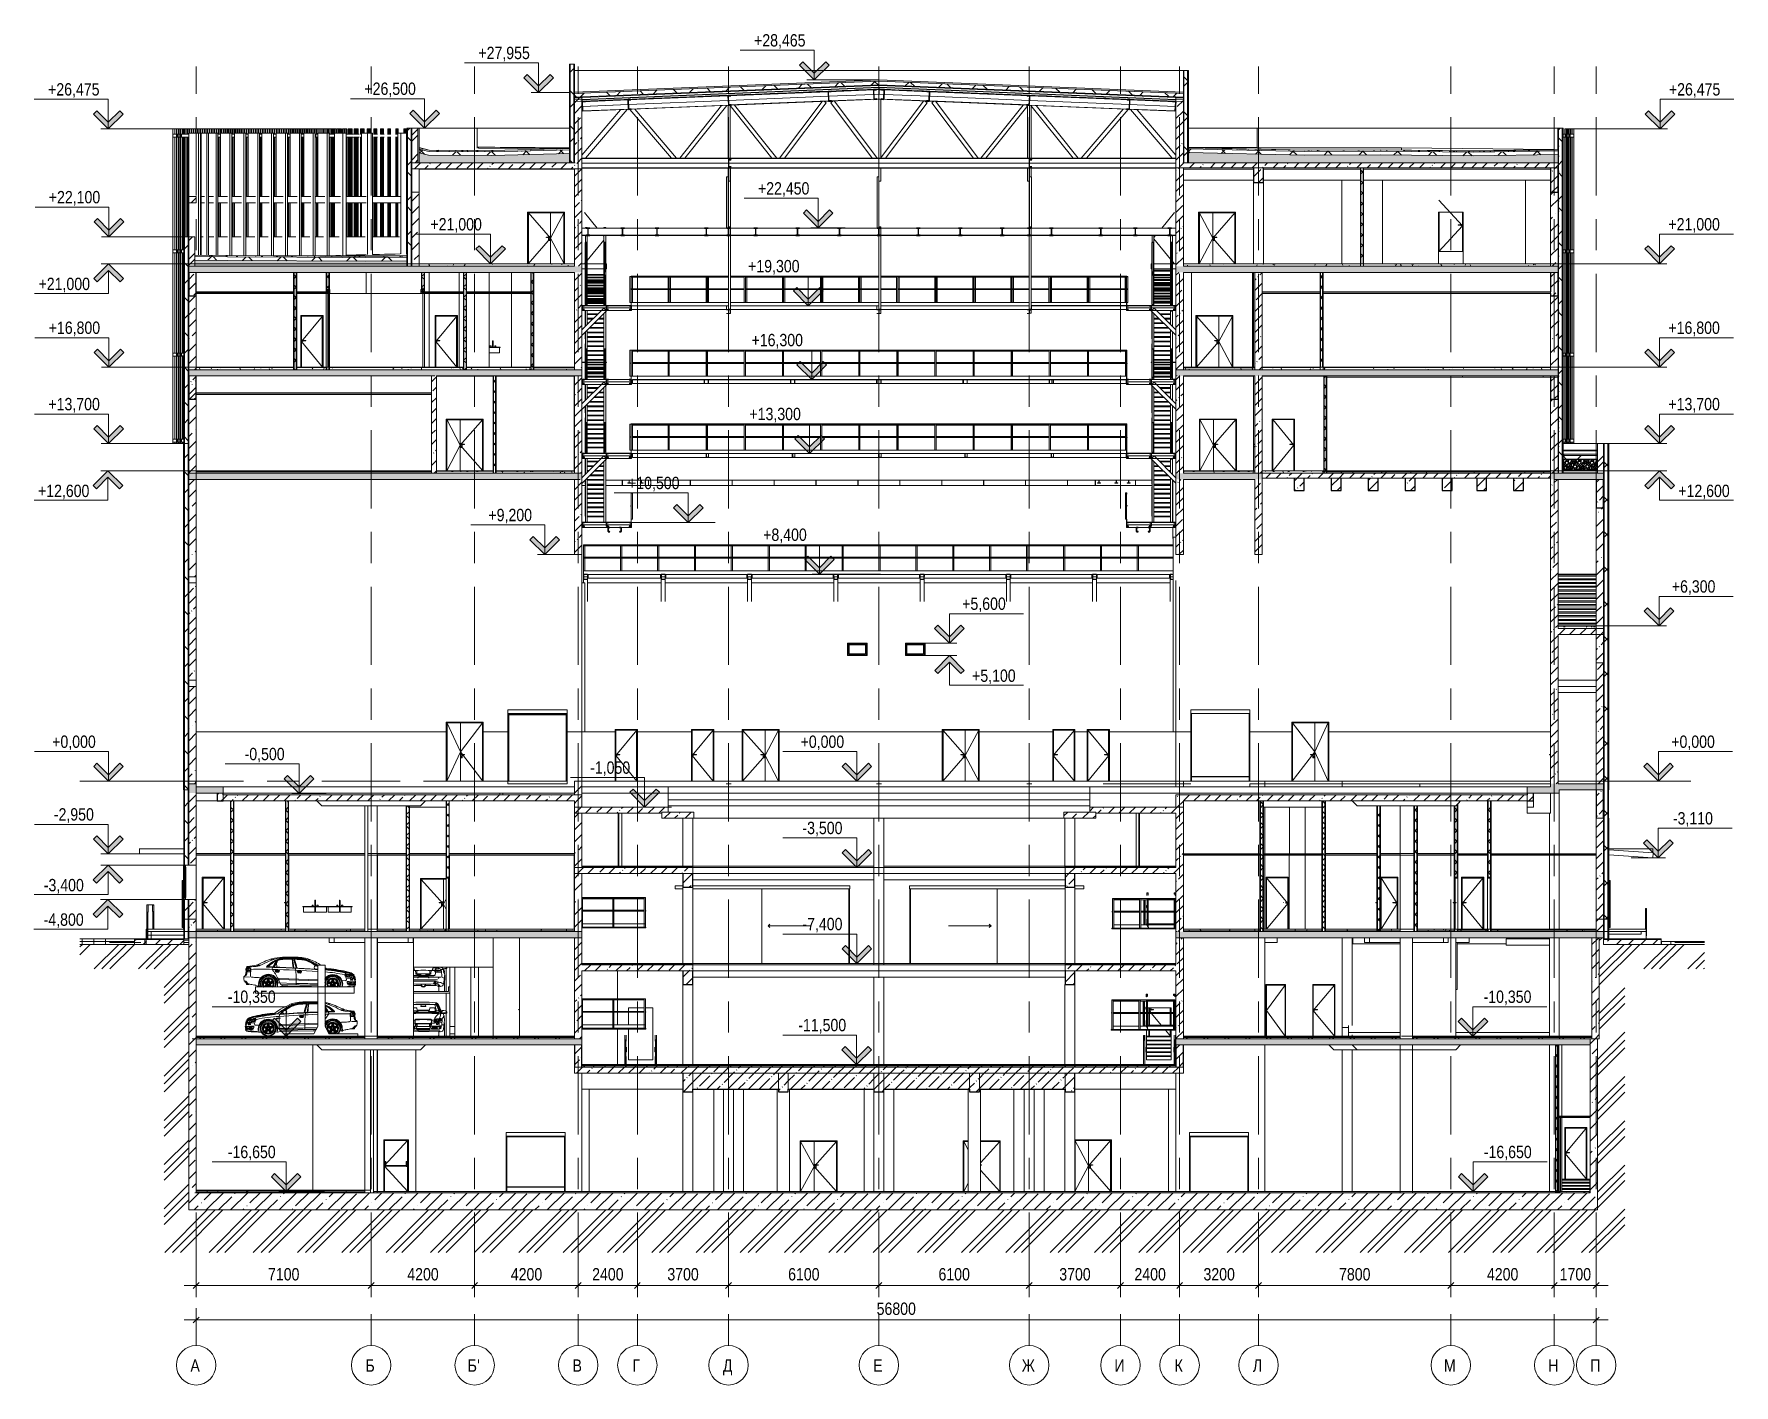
# Model space of a CAD drawing. Header units: millimetres. Extents: x -37960 to 31006, y -24503 to 30326.
import ezdxf

# ---------------------------------------------------------------- set-up
doc = ezdxf.new("R2010")
doc.units = ezdxf.units.MM
doc.linetypes.add('Осевые', pattern=[6350, 1270, -952.5, 3175, -952.5])
doc.linetypes.add('Сверху', pattern=[793.75, 476.25, -317.5])
for name, color, linetype, lineweight in [('_Сверху_', 7, 'Сверху', 9), ('Балясины', 7, 'Continuous', 9), ('Внутренние кромки', 7, 'Continuous', 9), ('Высотные отметки', 7, 'Continuous', 9), ('Двери', 7, 'Continuous', 9), ('Каркас несущий', 7, 'Continuous', 9), ('Каркас несущий-1', 7, 'Continuous', 25), ('Каркас_Импост', 7, 'Continuous', 9), ('Лестницы', 7, 'Continuous', 9), ('Линии-1', 7, 'Осевые', 9), ('Обобщенные модели', 7, 'Continuous', 9), ('Обобщенные модели-1', 7, 'Continuous', 18), ('Общие ребра', 7, 'Continuous', 9), ('Ограждение', 7, 'Continuous', 9), ('Окна', 7, 'Continuous', 9), ('Окна-1', 7, 'Continuous', 18), ('Основа _2_-1', 7, 'Continuous', 9), ('Остекление', 7, 'Continuous', 9), ('Отделка 1 _4_-1', 7, 'Continuous', 9), ('Отделка 2 _5_-1', 7, 'Continuous', 9), ('Пандус', 7, 'Continuous', 9), ('Панель', 7, 'Continuous', 9), ('Перекрытия', 7, 'Continuous', 9), ('Поручни', 7, 'Continuous', 9), ('Потолки', 7, 'Continuous', 9), ('Проступи_подступенки', 7, 'Continuous', 9), ('Проступи_подступенки-1', 7, 'Continuous', 18), ('Размеры', 7, 'Continuous', 9), ('Размеры-200', 7, 'Continuous', 9), ('Сантехнические приборы', 7, 'Continuous', 9), ('Специальное оборудование', 7, 'Continuous', 9), ('Стены', 7, 'Continuous', 9), ('Стены-1', 7, 'Continuous', 18), ('Структура _1_', 7, 'Continuous', 18), ('Термическая_воздушная прослойка _3_-1', 7, 'Continuous', 9), ('Тонкие линии', 7, 'Continuous', 9), ('Фундамент несущей конструкции', 7, 'Continuous', 9), ('Фундамент несущей конструкции-1', 7, 'Continuous', 18), ('Черная _1 сплошная', 7, 'Continuous', 9), ('Черная _3 сплошная', 7, 'Continuous', 18), ('Штриховка разреза', 7, 'Continuous', 18), ('Штриховка разреза-3', 7, 'Continuous', 9), ('Элементы узлов', 7, 'Continuous', 9)]:
    doc.layers.add(name, color=color, linetype=linetype, lineweight=lineweight)
for name, color, linetype, lineweight, true_color in [('Окна-2', 7, 'Continuous', 9, 0x804000), ('Оси-1', 7, 'Continuous', 18, 0xaaaaaa), ('Оси-2', 7, 'Continuous', 9, 0xaaaaaa), ('Оси-3', 7, 'Осевые', 9, 0xaaaaaa), ('Парковка-1', 7, 'Continuous', 9, 0xaaaaaa), ('Штриховка разреза-1', 7, 'Continuous', 18, 0x787878), ('Штриховка разреза-2', 7, 'Continuous', 9, 0x787878), ('Элементы узлов-1', 7, 'Continuous', 9, 0xaaaaaa), ('Элементы узлов-2', 7, 'Continuous', 9, 0x585858)]:
    doc.layers.add(name, color=color, linetype=linetype, lineweight=lineweight, true_color=true_color)
doc.styles.add('Arial Narrow', font='ARIALN.TTF', dxfattribs={"height": 500})
doc.dimstyles.new('Диагональ_-_2_5_мм_Arial_narrow', dxfattribs={"dimscale": 304.8, "dimtxt": 511.715487, "dimasz": 0.787402, "dimexe": 1.574803, "dimexo": 0.0625, "dimgap": 0.19685, "dimtad": 1, "dimdec": 0, "dimzin": 0, "dimdsep": 46, "dimtxsty": 'Arial Narrow', "dimblk1": 'OBLIQUE', "dimblk2": 'OBLIQUE', "dimsah": 1, "dimcen": 0.09, "dimdle": 1.574803, "dimazin": 0, "dimtfac": 1, "dimtdec": 4, "dimtix": 1, "dimtmove": 0, "dimatfit": 3, "dimfxl": 1.574803, "dimfxlon": 1, "dimtvp": 1, "dimtolj": 1, "dimtzin": 0, "dimarcsym": 2})
pattern_1 = [(45, (-3145.5, 6475), (-493.914, 493.914), []), (45, (-2651.6, 6475), (-493.914, 493.914), [873.125, -174.625, 6.706, -167.919])]
pattern_2 = [(45, (-3145.5, 6475), (-424.264, 424.264), [600, -100, 20, -100]), (45, (-3145.5, 6899), (-424.264, 424.264), [])]
pattern_3 = [(0, (-3145.52, 6475), (812.8, 203.2), [67.056, -542.544, 67.056, -542.544, -3251.2]), (0, (-3145.52, 6475), (812.8, 203.2), [-1219.2, 67.056, -1152.144, 67.056, -542.544, -1422.4]), (0, (-3145.52, 6475), (812.8, 203.2), [-3048, 67.056, -339.344, 67.056, -948.944]), (120, (-2840.72, 6576.6), (-582.3764, 602.3054), [67.056, -542.544, 67.056, -3793.744]), (120, (-2840.72, 6576.6), (-582.3764, 602.3054), [-676.656, -542.544, 67.056, -1152.144, -2032]), (120, (-2840.72, 6576.6), (-582.3764, 602.3054), [-2438.4, 67.056, -542.544, 67.056, -1355.344]), (120, (-2840.72, 6576.6), (-582.3764, 602.3054), [-3115.056, -339.344, 67.056, -948.944]), (240, (-2739.12, 6983), (-230.4236, -805.5054), [67.056, -542.544, 67.056, -542.544, -3251.2]), (240, (-2739.12, 6983), (-230.4236, -805.5054), [-1219.2, 67.056, -1152.144, 67.056, -542.544, -1422.4]), (240, (-2739.12, 6983), (-230.4236, -805.5054), [-3048, 67.056, -339.344, 67.056, -948.944])]
pattern_4 = [(45, (-3145.5, 6475), (-707.107, 707.107), []), (135, (-3145.5, 6475), (-707.107, -707.107), [])]
pattern_5 = [(45, (-3145.5, 6475), (-502.894, 502.894), []), (45, (-3145.5, 7237), (-502.894, 502.894), [])]
pattern_6 = [(45, (-3145.52, 6475), (-212.132, 212.132), []), (135, (-3145.52, 6475), (-212.132, -212.132), [])]
pattern_7 = [(0, (-3145.5, 6475), (1270, 1270), [1270, -1270]), (0, (-3145.5, 6951.2), (1270, 1270), [1270, -1270]), (0, (-3145.5, 7427.5), (1270, 1270), [1270, -1270]), (90, (-2986.8, 7586.2), (-1270, 1270), [1270, -1270]), (90, (-2510.5, 7586.2), (-1270, 1270), [1270, -1270]), (90, (-2034.3, 7586.2), (-1270, 1270), [1270, -1270])]
pattern_8 = [(45, (-3145.5, 6475), (-424.264, 424.264), []), (135, (-3145.5, 6475), (-424.264, -424.264), [])]

msp = doc.modelspace()

# ---------------------------------------------------------------- texts
at = {"layer": 'Высотные отметки', "char_height": 500, "attachment_point": 1, "line_spacing_factor": 0.974696, "style": 'Arial Narrow'}
for s, insert, width in [('+27,955', (-19931.6, 29807.2), 2499.191), ('+28,465', (-8747.9, 30318.3), 2499.191), ('+26,475', (-37388.2, 28329.3), 2499.191), ('+26,500', (-24555.2, 28354.3), 2499.191), ('+26,475', (28365, 28329.3), 2499.191), ('+22,450', (-8589.4, 24310.5), 2499.191), ('+22,100', (-37359.7, 23953.9), 2499.191), ('+21,000', (-21877.5, 22854.3), 2499.191), ('+21,000', (28346.4, 22854.3), 2499.191), ('+19,300', (-8989.4, 21154.3), 2499.191), ('+21,000', (-37774.6, 20434), 2499.191), ('+16,800', (-37363.3, 18654.3), 2499.191), ('+16,800', (28346.4, 18654.3), 2499.191), ('+16,300', (-8850, 18154.3), 2499.191), ('+13,700', (-37374.6, 15554.3), 2499.191), ('+13,700', (28346.4, 15554.3), 2499.191), ('+13,300', (-8935, 15154.3), 2499.191), ('+12,600', (-37798.8, 12034), 2499.191), ('+10,500', (-13858.6, 12354.3), 2499.191), ('+12,600', (28745.9, 12034), 2499.191), ('+9,200', (-19523.8, 11054.3), 2118.479), ('+8,400', (-8377.7, 10254.3), 2118.479), ('+6,300', (28484.4, 8154.3), 2118.479), ('+5,600', (-304.4, 7454.3), 2118.479), ('+5,100', (96.1, 4534), 2118.479), ('+0,000', (-37221.7, 1854.3), 2118.479), ('+0,000', (-6860.1, 1854.3), 2118.479), ('+0,000', (28461.7, 1854.3), 2118.479), ('-0,500', (-29416.3, 1354.3), 1940.404), ('-1,050', (-15398.5, 804.3), 1940.404), ('-2,950', (-37154.4, -1095.7), 1940.404), ('-3,110', (28527.6, -1254.2), 1940.404), ('-3,500', (-6785.9, -1645.7), 1940.404), ('-3,400', (-37562.1, -3966), 1940.404), ('-4,800', (-37568.1, -5366), 1940.404), ('-7,400', (-6785.9, -5545.7), 1940.404), ('-10,350', (-30098.1, -8495.7), 2321.116), ('-10,350', (20846.1, -8495.7), 2321.116), ('-11,500', (-6953.7, -9645.7), 2321.116), ('-16,650', (-30098.1, -14795.7), 2321.116), ('-16,650', (20857.1, -14795.7), 2321.116)]:
    msp.add_mtext(s, dxfattribs=dict(at, insert=insert, width=width))
at = {"layer": 'Оси-2', "char_height": 500, "attachment_point": 1, "style": 'Arial Narrow'}
for s, insert, width in [('\\fArial Narrow|b0|i0|c204|p34|;А', (-31613.6, -23464.9), 464.979), ('\\fArial Narrow|b0|i0|c204|p34|;Б', (-24513.6, -23464.9), 464.979), ('\\fArial Narrow|b0|i0|c204|p34|;Б', (-20366.6, -23464.9), 464.979), ("\\fArial Narrow|b0|i0|c204|p34|;'", (-19983, -23464.9), 128.27), ('\\fArial Narrow|b0|i0|c204|p34|;В', (-16113.6, -23464.9), 464.979), ('\\fArial Narrow|b0|i0|c204|p34|;Г', (-13673.6, -23464.9), 368.776), ('\\fArial Narrow|b0|i0|c204|p34|;Д', (-10013.6, -23464.9), 464.979), ('\\fArial Narrow|b0|i0|c204|p34|;Е', (-3913.6, -23464.9), 464.979), ('\\fArial Narrow|b0|i0|c204|p34|;Ж', (2114.4, -23464.9), 641.35), ('\\fArial Narrow|b0|i0|c204|p34|;И', (5873.4, -23464.9), 497.046), ('\\fArial Narrow|b0|i0|c204|p34|;К', (8313.4, -23464.9), 400.844), ('\\fArial Narrow|b0|i0|c204|p34|;Л', (11486.4, -23464.9), 464.979), ('\\fArial Narrow|b0|i0|c204|p34|;М', (19240.4, -23464.9), 577.215), ('\\fArial Narrow|b0|i0|c204|p34|;Н', (23473.4, -23464.9), 497.046), ('\\fArial Narrow|b0|i0|c204|p34|;П', (25173.4, -23464.9), 497.046)]:
    msp.add_mtext(s, dxfattribs=dict(at, insert=insert, width=width))

# ---------------------------------------------------------------- blocks, each defined once
blk = doc.blocks.new('Фундаментная плита - Фундаментная плита-408415-Разрез 3-3')
at = {"layer": 'Фундамент несущей конструкции'}
for p, q in [((-26768, -17400), (-26529, -17400)), ((-25648, -17400), (-25168, -17400)), ((-25648, -17400), (-25468, -17400))]:
    blk.add_line(p, q, dxfattribs=at)
blk = doc.blocks.new('Уголки стальные горячекатанные равнополочные ГОСТ 8509-93 - L200x20-451373-Разрез 3-3')
at = {"layer": 'Каркас несущий'}
for p, q in [((-15733, 25280), (8367, 25280)), ((-15733, 25266), (8367, 25266)), ((-15733, 25080), (-9783, 25080)), ((-9783, 25080), (-15733, 25080)), ((-9776, 25080), (2417, 25080)), ((2417, 25080), (-9776, 25080)), ((2424, 25080), (8367, 25080)), ((8367, 25080), (2424, 25080))]:
    blk.add_line(p, q, dxfattribs=at)
blk = doc.blocks.new('Уголки стальные горячекатанные равнополочные ГОСТ 8509-93 - L200x20-451398-Разрез 3-3')
at = {"layer": 'Каркас несущий'}
for p, q in [((-9783, 25080), (-15733, 25080)), ((-15733, 25080), (-9783, 25080)), ((8368, 24894), (-15733, 24894)), ((8367, 24880), (-15733, 24880)), ((2417, 25080), (-9776, 25080)), ((-9776, 25080), (2417, 25080)), ((8367, 25080), (2424, 25080)), ((2424, 25080), (8367, 25080))]:
    blk.add_line(p, q, dxfattribs=at)
blk = doc.blocks.new('Швеллеры стальные горячекатанные ГОСТ 8240-97_П_ - 30П-458163-Разрез 3-3')
at = {"layer": 'Каркас несущий'}
for p, q in [((-15733, 22446), (-15733, 22450)), ((-15733, 22450), (-9783, 22450)), ((-15733, 22441), (-15733, 22446)), ((-15733, 22439), (-15494, 22439)), ((-15733, 22427), (-15733, 22439)), ((-15733, 22173), (-15733, 22427)), ((-15733, 22161), (-15733, 22173)), ((-15494, 22161), (-15733, 22161)), ((-15733, 22154), (-15733, 22159)), ((-15733, 22150), (-15733, 22154)), ((-9783, 22150), (-15733, 22150)), ((-15471, 22439), (-14094, 22439)), ((-14094, 22161), (-15471, 22161)), ((-14071, 22439), (-12694, 22439)), ((-12694, 22161), (-14071, 22161)), ((-12671, 22439), (-10694, 22439)), ((-10694, 22161), (-12671, 22161)), ((-10671, 22439), (-9794, 22439)), ((-9794, 22161), (-10671, 22161)), ((-9703, 22450), (-3683, 22450)), ((-9703, 22439), (-8694, 22439)), ((-8694, 22161), (-9703, 22161)), ((-3683, 22150), (-9703, 22150)), ((-8671, 22439), (-6994, 22439)), ((-6994, 22161), (-8671, 22161)), ((-6971, 22439), (-5294, 22439)), ((-5294, 22161), (-6971, 22161)), ((-5271, 22439), (-3694, 22439)), ((-3694, 22161), (-5271, 22161)), ((-3603, 22450), (2417, 22450)), ((-3603, 22439), (-2094, 22439)), ((-2094, 22161), (-3603, 22161)), ((2417, 22150), (-3603, 22150)), ((-2071, 22439), (-394, 22439)), ((-394, 22161), (-2071, 22161)), ((-371, 22439), (1306, 22439)), ((1306, 22161), (-371, 22161)), ((1329, 22439), (2406, 22439)), ((2406, 22161), (1329, 22161)), ((2497, 22450), (8367, 22450)), ((2497, 22439), (3306, 22439)), ((3306, 22161), (2497, 22161)), ((8367, 22150), (2497, 22150)), ((3329, 22439), (5306, 22439)), ((5306, 22161), (3329, 22161)), ((5329, 22439), (6706, 22439)), ((6706, 22161), (5329, 22161)), ((6729, 22439), (8106, 22439)), ((8106, 22161), (6729, 22161)), ((8129, 22439), (8367, 22439)), ((8367, 22161), (8129, 22161)), ((8367, 22450), (8367, 22446)), ((8367, 22446), (8367, 22441)), ((8367, 22439), (8367, 22427)), ((8367, 22427), (8367, 22173)), ((8367, 22173), (8367, 22161)), ((8367, 22159), (8367, 22154)), ((8367, 22154), (8367, 22150))]:
    blk.add_line(p, q, dxfattribs=at)
blk = doc.blocks.new('Швеллеры стальные горячекатанные ГОСТ 8240-97_П_ - 40П-456598-Разрез 3-3')
at = {"layer": 'Каркас несущий-1'}
for p, q in [((-13746, 27668), (-13861, 27663)), ((-13861, 27663), (-13845, 27263)), ((-13838, 27292), (-13852, 27635)), ((-13838, 27650), (-13755, 27654)), ((-13746, 27663), (-13746, 27668)), ((-13845, 27263), (-13730, 27268)), ((-13739, 27281), (-13822, 27278)), ((-13730, 27268), (-13730, 27272))]:
    blk.add_line(p, q, dxfattribs=at)
for centre, radius, start, end in [((-13837, 27635), 15, 92.34687, 182.34687), ((-13755, 27663), 9, 272.34687, 2.34687), ((-13823, 27293), 15, 182.34687, 272.34687), ((-13739, 27272), 9, 2.34687, 92.34687)]:
    blk.add_arc(centre, radius, start, end, dxfattribs=at)
blk = doc.blocks.new('Швеллеры стальные горячекатанные ГОСТ 8240-97_П_ - 40П-456691-Разрез 3-3')
at = {"layer": 'Каркас несущий-1'}
for p, q in [((6495, 27663), (6380, 27668)), ((6380, 27668), (6380, 27663)), ((6389, 27654), (6472, 27650)), ((6486, 27635), (6472, 27292)), ((6479, 27263), (6495, 27663)), ((6364, 27272), (6364, 27268)), ((6364, 27268), (6479, 27263)), ((6457, 27278), (6374, 27281))]:
    blk.add_line(p, q, dxfattribs=at)
for centre, radius, start, end in [((6389, 27663), 9, 177.65313, 267.65313), ((6471, 27635), 15, 357.65313, 87.65313), ((6373, 27272), 9, 87.65313, 177.65313), ((6457, 27293), 15, 267.65313, 357.65313)]:
    blk.add_arc(centre, radius, start, end, dxfattribs=at)
blk = doc.blocks.new('Стена монолитная - Стена монолитная-463893-Разрез 3-3')
at = {"layer": 'Штриховка разреза-3'}
h = blk.add_hatch(dxfattribs=at)
h.set_pattern_fill('FP_1', color=256, style=0, pattern_type=2)
h.set_pattern_definition(pattern_1)
h.paths.add_polyline_path([(-31383, -16700), (-31383, -10450), (-31683, -10450), (-31683, -16700)], flags=0)
h.paths.add_polyline_path([(25167, -16700), (25467, -16700), (25467, -10450), (25167, -10450), (25167, -16673)], flags=0)
at = {"layer": 'Стены'}
for p, q in [((-31436, -10450), (-31433, -10450)), ((-31413, -10450), (-31435, -10450)), ((-31383, -16700), (-31383, -10450)), ((-31210, -10450), (-31377, -10450)), ((-31377, -10450), (-31303, -10450)), ((-31238, -10450), (-31133, -10450)), ((-30679, -10450), (-31207, -10450)), ((-31133, -10450), (-31136, -10450)), ((-31135, -10450), (-31129, -10450)), ((-31129, -10450), (-31055, -10450)), ((-31055, -10450), (-30984, -10450)), ((-31049, -10450), (-30395, -10450)), ((-30395, -10450), (-25738, -10450)), ((-25288, -10450), (-26073, -10450)), ((-26073, -10450), (-25832, -10450)), ((-25832, -10450), (-26023, -10450)), ((-25738, -10450), (-25423, -10450)), ((-25665, -10450), (-25288, -10450)), ((-25287, -10450), (-21693, -10450)), ((-24773, -10450), (-25287, -10450)), ((-21693, -10450), (-24772, -10450)), ((-21693, -10450), (-21343, -10450)), ((-21343, -10450), (-18258, -10450)), ((-16033, -10450), (-15733, -10450)), ((13017, -10450), (15567, -10450)), ((20057, -10450), (20917, -10450)), ((20917, -10450), (25167, -10450)), ((25467, -10450), (20917, -10450)), ((-31433, -16700), (-31436, -16700)), ((-31435, -16700), (-31413, -16700)), ((-31133, -16700), (-31383, -16700)), ((-31303, -16700), (-31377, -16700)), ((-31136, -16700), (-31133, -16700)), ((-31129, -16700), (-31135, -16700)), ((-31055, -16700), (-31129, -16700)), ((-30984, -16700), (-31055, -16700)), ((-30900, -16700), (-31049, -16700)), ((-30395, -16700), (-30900, -16700)), ((-29606, -16700), (-30395, -16700)), ((-29567, -16700), (-29606, -16700)), ((-26737, -16700), (-29567, -16700)), ((-26664, -16700), (-26737, -16700)), ((-26631, -16700), (-26664, -16700)), ((-25738, -16700), (-26631, -16700)), ((-26023, -16700), (-25832, -16700)), ((-25423, -16700), (-25738, -16700)), ((-21343, -16700), (-21693, -16700)), ((-20233, -16700), (-21343, -16700)), ((-2233, -16700), (-19933, -16700)), ((-343, -16700), (-2233, -16700)), ((2917, -16700), (-343, -16700)), ((5567, -16700), (3977, -16700)), ((11217, -16700), (5567, -16700)), ((15567, -16700), (13017, -16700)), ((20057, -16700), (15567, -16700)), ((20917, -16700), (20057, -16700)), ((25167, -16700), (20917, -16700))]:
    blk.add_line(p, q, dxfattribs=at)
at = {"layer": 'Стены', "flags": 128}
for points in [[(-24533, -16700), (-24702, -16700), (-24864, -16700), (-25019, -16700), (-25165, -16700), (-25304, -16700), (-25433, -16700), (-25554, -16700), (-25665, -16700)], [(-24433, -16700), (-24483, -16700), (-24533, -16700)], [(-21693, -16700), (-21919, -16700), (-22145, -16700), (-22369, -16700), (-22592, -16700), (-22813, -16700), (-23031, -16700), (-23245, -16700), (-23456, -16700), (-23662, -16700), (-23863, -16700), (-24059, -16700), (-24249, -16700), (-24433, -16700)]]:
    blk.add_lwpolyline(points, dxfattribs=at)
at = {"layer": 'Стены-1'}
for p, q in [((-31683, -10450), (-31683, -16700)), ((-31383, -16700), (-31383, -10450)), ((25242, -10450), (25167, -10450)), ((25167, -10450), (25167, -16700)), ((25467, -16700), (25467, -10450))]:
    blk.add_line(p, q, dxfattribs=at)
blk = doc.blocks.new('Швеллеры стальные горячекатанные ГОСТ 8240-97_П_ - 30П-490094-Разрез 3-3')
at = {"layer": 'Каркас несущий-1'}
for p, q in [((-9683, 25230), (-9783, 25230)), ((-9783, 25230), (-9783, 24930)), ((-9783, 24930), (-9683, 24930)), ((-9776, 24953), (-9776, 25207)), ((-9764, 25219), (-9690, 25219)), ((-9690, 24941), (-9764, 24941)), ((-9683, 25226), (-9683, 25230)), ((-9683, 24930), (-9683, 24934))]:
    blk.add_line(p, q, dxfattribs=at)
for centre, radius, start, end in [((-9764, 25207), 12, 90, 180), ((-9764, 24953), 12, 180, 270), ((-9690, 25226), 7, 270, 0), ((-9690, 24934), 7, 0, 90)]:
    blk.add_arc(centre, radius, start, end, dxfattribs=at)
blk = doc.blocks.new('Двутавры горячекатанные с паралельными гранями полок СТО АСЧМ 20-93 _Б_ - 30Б2-494751-Разрез 3-3')
at = {"layer": 'Каркас несущий-1'}
for p, q in [((8192, 22450), (8042, 22450)), ((8042, 22450), (8042, 22441)), ((8042, 22441), (8101, 22441)), ((8101, 22159), (8042, 22159)), ((8042, 22159), (8042, 22150)), ((8042, 22150), (8192, 22150)), ((8114, 22428), (8114, 22172)), ((8120, 22172), (8120, 22428)), ((8133, 22441), (8192, 22441)), ((8192, 22159), (8133, 22159)), ((8192, 22441), (8192, 22450)), ((8192, 22150), (8192, 22159))]:
    blk.add_line(p, q, dxfattribs=at)
for centre, start, end in [((8101, 22428), 0, 90), ((8101, 22172), 270, 0), ((8133, 22428), 90, 180), ((8133, 22172), 180, 270)]:
    blk.add_arc(centre, 13, start, end, dxfattribs=at)
blk = doc.blocks.new('Уголки стальные горячекатанные равнополочные ГОСТ 8509-93 - L140x10-497574-Разрез 3-3')
at = {"layer": 'Каркас несущий-1'}
for p, q in [((8367, 27586), (8227, 27592)), ((8227, 27592), (8227, 27586)), ((8231, 27582), (8343, 27577)), ((8356, 27563), (8352, 27451)), ((8356, 27446), (8361, 27446)), ((8361, 27446), (8367, 27586))]:
    blk.add_line(p, q, dxfattribs=at)
for centre, radius, start, end in [((8232, 27586), 4.6, 177.65313, 267.65313), ((8342, 27563), 14, 357.65313, 87.65313), ((8356, 27451), 4.6, 177.65313, 267.65313)]:
    blk.add_arc(centre, radius, start, end, dxfattribs=at)
blk = doc.blocks.new('Уголки стальные горячекатанные равнополочные ГОСТ 8509-93 - L140x10-497710-Разрез 3-3')
at = {"layer": 'Каркас несущий-1'}
for p, q in [((-15593, 27592), (-15733, 27586)), ((-15593, 27586), (-15593, 27592)), ((-15733, 27586), (-15727, 27446)), ((-15727, 27446), (-15722, 27446)), ((-15717, 27451), (-15722, 27563)), ((-15708, 27577), (-15597, 27582))]:
    blk.add_line(p, q, dxfattribs=at)
for centre, radius, start, end in [((-15597, 27586), 4.6, 272.34687, 2.34687), ((-15708, 27563), 14, 92.34687, 182.34687), ((-15722, 27451), 4.6, 272.34687, 2.34687)]:
    blk.add_arc(centre, radius, start, end, dxfattribs=at)
blk = doc.blocks.new('Стена наружная на отм_-10_450 - Стена наружная на отм_-10_450-507337-Разрез 3-3')
at = {"layer": 'Фундамент несущей конструкции'}
h = blk.add_hatch(dxfattribs=at)
h.set_pattern_fill('FP_1', color=256, style=0, pattern_type=2)
h.set_pattern_definition(pattern_1)
h.paths.add_polyline_path([(-31683, -10450), (-31383, -10450), (-31383, -6350), (-31683, -6350), (-31683, -10266)], flags=0)
h.paths.add_polyline_path([(25242, -10450), (25542, -10450), (25542, -6350), (25242, -6350), (25242, -10266)], flags=0)
for p, q in [((-31383, -6350), (-31683, -6350)), ((-31501, -6350), (-31538, -6350)), ((-31467, -6350), (-31501, -6350)), ((-30779, -6350), (-31465, -6350)), ((-31383, -6350), (-31238, -6350)), ((-31383, -10450), (-31383, -6350)), ((-31238, -6350), (-31228, -6350)), ((-31228, -6350), (-31154, -6350)), ((-31154, -6350), (-31083, -6350)), ((-31153, -6350), (-30494, -6350)), ((-30494, -6350), (-29575, -6350)), ((-29575, -6350), (-29535, -6350)), ((-29535, -6350), (-26848, -6350)), ((-26848, -6350), (-26775, -6350)), ((-26775, -6350), (-25623, -6350)), ((-25803, -6350), (-26171, -6350)), ((-26171, -6350), (-25988, -6350)), ((-21043, -6350), (-25803, -6350)), ((-25770, -6350), (-21238, -6350)), ((-21238, -6350), (-15732, -6350)), ((8366, -6350), (8667, -6350)), ((11667, -6350), (13017, -6350)), ((13017, -6350), (15217, -6350)), ((25542, -6350), (25242, -6350)), ((25542, -6350), (25567, -6350)), ((25542, -10450), (25542, -6350)), ((-31538, -10450), (-31501, -10450)), ((-31501, -10450), (-31467, -10450)), ((-31465, -10450), (-31210, -10450)), ((-31228, -10450), (-31238, -10450)), ((-31154, -10450), (-31228, -10450)), ((-31210, -10450), (-30779, -10450)), ((-31083, -10450), (-31154, -10450)), ((-30494, -10450), (-31153, -10450)), ((-29575, -10450), (-30494, -10450)), ((-29535, -10450), (-29575, -10450)), ((-25623, -10450), (-29535, -10450)), ((-25988, -10450), (-26171, -10450)), ((-26171, -10450), (-25803, -10450)), ((-25803, -10450), (-21043, -10450)), ((-21238, -10450), (-25770, -10450)), ((-18258, -10450), (-21238, -10450)), ((-15733, -10450), (-16033, -10450)), ((15567, -10450), (13017, -10450)), ((20917, -10450), (20057, -10450)), ((20917, -10450), (25543, -10450)), ((25177, -10450), (20917, -10450)), ((25272, -10450), (25177, -10450))]:
    blk.add_line(p, q, dxfattribs=at)
at = {"layer": 'Фундамент несущей конструкции-1'}
for p, q in [((-31683, -6350), (-31683, -10450)), ((-31383, -10450), (-31383, -6350)), ((25242, -6350), (25242, -10450)), ((25542, -10450), (25542, -6350)), ((25467, -10450), (25542, -10450))]:
    blk.add_line(p, q, dxfattribs=at)
blk = doc.blocks.new('Двутавры горячекатанные с паралельными гранями полок СТО АСЧМ 20-93 _Б_ - 30Б1-537504-Разрез 3-3')
at = {"layer": 'Каркас несущий'}
for p, q in [((-14109, 12008), (-14167, 12008)), ((-14167, 12008), (-14167, 12000)), ((-14167, 12000), (-14018, 12000)), ((-14096, 12224), (-14096, 12021)), ((-14090, 12021), (-14090, 12224)), ((-14018, 12008), (-14077, 12008)), ((-14018, 12000), (-14018, 12008))]:
    blk.add_line(p, q, dxfattribs=at)
for centre, start, end in [((-14109, 12021), 270, 0), ((-14077, 12021), 180, 270)]:
    blk.add_arc(centre, 13, start, end, dxfattribs=at)
blk = doc.blocks.new('Двутавры горячекатанные с паралельными гранями полок СТО АСЧМ 20-93 _Б_ - 25Б1-537608-Разрез 3-3')
at = {"layer": 'Каркас несущий'}
for p, q in [((-13327, 12108), (-13375, 12108)), ((-13375, 12108), (-13375, 12100)), ((-13375, 12100), (-13251, 12100)), ((-13315, 12224), (-13315, 12120)), ((-13310, 12120), (-13310, 12224)), ((-13251, 12108), (-13298, 12108)), ((-13251, 12100), (-13251, 12108))]:
    blk.add_line(p, q, dxfattribs=at)
for centre, start, end in [((-13327, 12120), 270, 0), ((-13298, 12120), 180, 270)]:
    blk.add_arc(centre, 12, start, end, dxfattribs=at)
blk = doc.blocks.new('Двутавpы стальные горячекатаные по ГОСТ 8239-89 - 20-1553867-Разрез 3-3')
at = {"layer": 'Каркас несущий'}
for p, q in [((-33683, -2751), (-33683, -2750)), ((-31888, -2750), (-33683, -2750)), ((-33683, -2755), (-33683, -2751)), ((-33683, -2761), (-33683, -2755)), ((-31683, -2755), (-31683, -2761)), ((-33683, -2770), (-33683, -2761)), ((-33683, -2930), (-33683, -2770)), ((-33683, -2939), (-33683, -2930)), ((-33683, -2945), (-33683, -2939)), ((-33683, -2949), (-33683, -2945)), ((-33683, -2950), (-33683, -2949)), ((-33683, -2950), (-31888, -2950)), ((-31683, -2770), (-31683, -2930)), ((-31683, -2939), (-31683, -2944))]:
    blk.add_line(p, q, dxfattribs=at)
blk = doc.blocks.new('Двутавpы стальные горячекатаные по ГОСТ 8239-89 - 20-1555193-Разрез 3-3')
at = {"layer": 'Каркас несущий'}
for p, q in [((25717, -2751), (25717, -2754)), ((25717, -2754), (25717, -2751)), ((25717, -2761), (25717, -2755)), ((27717, -2750), (25922, -2750)), ((27717, -2750), (27717, -2751)), ((27717, -2751), (27717, -2755)), ((27717, -2754), (27717, -2751)), ((27717, -2755), (27717, -2761)), ((25717, -2761), (25717, -2770)), ((25717, -2770), (25717, -2761)), ((25717, -2870), (25717, -2770)), ((27717, -2761), (27717, -2770)), ((27717, -2770), (27717, -2761)), ((27717, -2770), (27717, -2910))]:
    blk.add_line(p, q, dxfattribs=at)
blk = doc.blocks.new('Двутавpы стальные горячекатаные по ГОСТ 8239-89 - 20-1555173-Разрез 3-3')
at = {"layer": 'Каркас несущий'}
for p, q in [((27724, -2910), (25922, -2784)), ((25922, -2985), (27710, -3110)), ((27711, -3105), (27710, -3109)), ((27710, -3109), (27710, -3110)), ((27712, -3090), (27711, -3099)), ((27711, -3099), (27711, -3105)), ((27723, -2930), (27712, -3090)), ((27724, -2915), (27723, -2921)), ((27723, -2921), (27723, -2930)), ((27724, -2910), (27724, -2911)), ((27724, -2911), (27724, -2915))]:
    blk.add_line(p, q, dxfattribs=at)
blk = doc.blocks.new('Швеллеры стальные гнутые равнополочные  ГОСТ 8278-83_Гн_ - Гн200x80x5-565265-Разрез 3-3')
at = {"layer": 'Каркас несущий'}
for p, q in [((8137, 8393), (8137, 8207)), ((8142, 8212), (8142, 8388)), ((8217, 8400), (8144, 8400)), ((8149, 8395), (8217, 8395)), ((8217, 8395), (8217, 8400)), ((8144, 8200), (8217, 8200)), ((8217, 8205), (8149, 8205)), ((8217, 8200), (8217, 8205))]:
    blk.add_line(p, q, dxfattribs=at)
for centre, start, end in [((8144, 8393), 90, 180), ((8149, 8388), 90, 180), ((8144, 8207), 180, 270), ((8149, 8212), 180, 270)]:
    blk.add_arc(centre, 7, start, end, dxfattribs=at)
blk = doc.blocks.new('Профили стальные гнутые замкнутые сварные квадратные ГОСТ  30245-2003 - 160x160x8-565461-Разрез 3-3')
at = {"layer": 'Каркас несущий'}
for p, q in [((8137, 8287), (8137, 8200)), ((8145, 8207), (8145, 8287)), ((8248, 8300), (8155, 8300)), ((8155, 8294), (8248, 8294)), ((8137, 8200), (8137, 7296)), ((8248, 8193), (8155, 8193)), ((8155, 8187), (8248, 8187))]:
    blk.add_line(p, q, dxfattribs=at)
for centre, major_axis, start_param, end_param in [((8155, 8287), (-18, 0), 4.712389, 5.497787), ((8155, 8287), (10, 0), 1.570796, 3.141593), ((8155, 8200), (18, 0), 3.141593, 4.712389), ((8155, 8200), (10, 0), 3.141593, 4.712389)]:
    blk.add_ellipse(centre, major_axis=major_axis, ratio=0.707107, start_param=start_param, end_param=end_param, dxfattribs=at)
blk = doc.blocks.new('Швеллеры стальные гнутые равнополочные  ГОСТ 8278-83_Гн_ - Гн200x80x5-565226-Разрез 3-3')
at = {"layer": 'Каркас несущий'}
for p, q in [((5067, 8400), (5067, 8395)), ((5140, 8400), (5067, 8400)), ((5067, 8395), (5135, 8395)), ((5142, 8388), (5142, 8212)), ((5147, 8207), (5147, 8393)), ((5135, 8205), (5067, 8205)), ((5067, 8205), (5067, 8200)), ((5067, 8200), (5140, 8200))]:
    blk.add_line(p, q, dxfattribs=at)
for centre, start, end in [((5135, 8388), 0, 90), ((5140, 8393), 0, 90), ((5135, 8212), 270, 0), ((5140, 8207), 270, 0)]:
    blk.add_arc(centre, 7, start, end, dxfattribs=at)
blk = doc.blocks.new('Профили стальные гнутые замкнутые сварные квадратные ГОСТ  30245-2003 - 160x160x8-V1-Разрез 3-3')
at = {"layer": 'Каркас несущий'}
for p, q in [((4987, 8287), (4987, 8200)), ((4995, 8207), (4995, 8287)), ((5129, 8300), (5005, 8300)), ((5005, 8294), (5129, 8294)), ((5139, 8287), (5139, 8207)), ((5147, 8200), (5147, 8287)), ((4987, 8200), (4987, 7296)), ((5129, 8193), (5005, 8193)), ((5005, 8187), (5129, 8187)), ((5147, 7296), (5147, 8200))]:
    blk.add_line(p, q, dxfattribs=at)
for centre, major_axis, start_param, end_param in [((5005, 8287), (-18, 0), 4.712389, 5.497787), ((5005, 8287), (10, 0), 1.570796, 3.141593), ((5129, 8287), (18, 0), 0.785398, 1.570796), ((5129, 8287), (10, 0), 0, 1.570796), ((5005, 8200), (18, 0), 3.141593, 4.712389), ((5005, 8200), (10, 0), 3.141593, 4.712389), ((5129, 8200), (10, 0), 4.712389, 6.283185), ((5129, 8200), (18, 0), 4.712389, 6.283185)]:
    blk.add_ellipse(centre, major_axis=major_axis, ratio=0.707107, start_param=start_param, end_param=end_param, dxfattribs=at)
blk = doc.blocks.new('Профили стальные гнутые замкнутые сварные квадратные ГОСТ  30245-2003 - 160x160x8-V2-Разрез 3-3')
at = {"layer": 'Каркас несущий'}
for p, q in [((-15663, 8287), (-15663, 8200)), ((-15655, 8207), (-15655, 8287)), ((-15521, 8300), (-15645, 8300)), ((-15645, 8294), (-15521, 8294)), ((-15511, 8287), (-15511, 8207)), ((-15503, 8200), (-15503, 8287)), ((-15663, 8200), (-15663, 8050)), ((-15521, 8193), (-15645, 8193)), ((-15645, 8187), (-15521, 8187)), ((-15503, 7296), (-15503, 8200))]:
    blk.add_line(p, q, dxfattribs=at)
for centre, major_axis, start_param, end_param in [((-15645, 8287), (-18, 0), 4.712389, 5.497787), ((-15645, 8287), (-10, 0), 4.712389, 6.283185), ((-15521, 8287), (18, 0), 0.785398, 1.570796), ((-15521, 8287), (-10, 0), 3.141593, 4.712389), ((-15645, 8200), (18, 0), 3.141593, 4.712389), ((-15645, 8200), (10, 0), 3.141593, 4.712389), ((-15521, 8200), (10, 0), 4.712389, 6.283185), ((-15521, 8200), (18, 0), 4.712389, 6.283185)]:
    blk.add_ellipse(centre, major_axis=major_axis, ratio=0.707107, start_param=start_param, end_param=end_param, dxfattribs=at)
blk = doc.blocks.new('Швеллеры стальные гнутые равнополочные  ГОСТ 8278-83_Гн_ - Гн160x80x5-570721-Разрез 3-3')
at = {"layer": 'Каркас несущий'}
for p, q in [((5177, 8393), (5177, 8388)), ((5177, 8247), (5177, 8393)), ((8112, 8393), (8112, 8247)), ((8112, 8388), (8112, 8393)), ((5177, 8252), (5177, 8247)), ((5177, 8240), (5177, 8247)), ((5177, 8240), (8112, 8240)), ((8112, 8240), (5177, 8240)), ((8112, 8247), (8112, 8252)), ((8112, 8247), (8112, 8240))]:
    blk.add_line(p, q, dxfattribs=at)
blk = doc.blocks.new('Швеллеры стальные гнутые равнополочные  ГОСТ 8278-83_Гн_ - Гн160x80x5-568713-Разрез 3-3')
at = {"layer": 'Каркас несущий'}
for p, q in [((1673, 8393), (1673, 8388)), ((1673, 8247), (1673, 8393)), ((4960, 8393), (4960, 8247)), ((4960, 8388), (4960, 8393)), ((1673, 8252), (1673, 8247)), ((1673, 8240), (1673, 8247)), ((1673, 8240), (4960, 8240)), ((4960, 8240), (1673, 8240)), ((4960, 8247), (4960, 8252)), ((4960, 8247), (4960, 8240))]:
    blk.add_line(p, q, dxfattribs=at)
blk = doc.blocks.new('Швеллеры стальные гнутые равнополочные  ГОСТ 8278-83_Гн_ - Гн160x80x5-568756-Разрез 3-3')
at = {"layer": 'Каркас несущий'}
for p, q in [((-1851, 8393), (-1851, 8388)), ((-1851, 8247), (-1851, 8393)), ((1461, 8393), (1461, 8247)), ((1461, 8388), (1461, 8393)), ((-1851, 8252), (-1851, 8247)), ((-1851, 8240), (-1851, 8247)), ((-1851, 8240), (1461, 8240)), ((1461, 8240), (-1851, 8240)), ((1461, 8247), (1461, 8252)), ((1461, 8247), (1461, 8240))]:
    blk.add_line(p, q, dxfattribs=at)
blk = doc.blocks.new('Швеллеры стальные гнутые равнополочные  ГОСТ 8278-83_Гн_ - Гн160x80x5-569239-Разрез 3-3')
at = {"layer": 'Каркас несущий'}
for p, q in [((-5326, 8393), (-5326, 8388)), ((-5326, 8247), (-5326, 8393)), ((-2040, 8393), (-2040, 8247)), ((-2040, 8388), (-2040, 8393)), ((-5326, 8252), (-5326, 8247)), ((-5326, 8240), (-5326, 8247)), ((-5326, 8240), (-2040, 8240)), ((-2040, 8240), (-5326, 8240)), ((-2040, 8247), (-2040, 8252)), ((-2040, 8247), (-2040, 8240))]:
    blk.add_line(p, q, dxfattribs=at)
blk = doc.blocks.new('Швеллеры стальные гнутые равнополочные  ГОСТ 8278-83_Гн_ - Гн160x80x5-569553-Разрез 3-3')
at = {"layer": 'Каркас несущий'}
for p, q in [((-8826, 8393), (-8826, 8388)), ((-8826, 8247), (-8826, 8393)), ((-5541, 8393), (-5541, 8247)), ((-5541, 8388), (-5541, 8393)), ((-8826, 8252), (-8826, 8247)), ((-8826, 8240), (-8826, 8247)), ((-8826, 8240), (-5541, 8240)), ((-5541, 8240), (-8826, 8240)), ((-5541, 8247), (-5541, 8252)), ((-5541, 8247), (-5541, 8240))]:
    blk.add_line(p, q, dxfattribs=at)
blk = doc.blocks.new('Швеллеры стальные гнутые равнополочные  ГОСТ 8278-83_Гн_ - Гн160x80x5-571008-Разрез 3-3')
at = {"layer": 'Каркас несущий'}
for p, q in [((-12323, 8393), (-12323, 8388)), ((-12323, 8247), (-12323, 8393)), ((-9038, 8393), (-9038, 8247)), ((-9038, 8388), (-9038, 8393)), ((-12323, 8252), (-12323, 8247)), ((-12323, 8240), (-12323, 8247)), ((-12323, 8240), (-9038, 8240)), ((-9038, 8240), (-12323, 8240)), ((-9038, 8247), (-9038, 8252)), ((-9038, 8247), (-9038, 8240))]:
    blk.add_line(p, q, dxfattribs=at)
blk = doc.blocks.new('Швеллеры стальные гнутые равнополочные  ГОСТ 8278-83_Гн_ - Гн160x80x5-570158-Разрез 3-3')
at = {"layer": 'Каркас несущий'}
for p, q in [((-15475, 8393), (-15475, 8388)), ((-15475, 8247), (-15475, 8393)), ((-12540, 8393), (-12540, 8247)), ((-12540, 8388), (-12540, 8393)), ((-15475, 8252), (-15475, 8247)), ((-15475, 8240), (-15475, 8247)), ((-15475, 8240), (-12540, 8240)), ((-12540, 8240), (-15475, 8240)), ((-12540, 8247), (-12540, 8252)), ((-12540, 8247), (-12540, 8240))]:
    blk.add_line(p, q, dxfattribs=at)
blk = doc.blocks.new('Уголки стальные горячекатанные равнополочные ГОСТ 8509-93 - L100x8-568910-Разрез 3-3')
at = {"layer": 'Каркас несущий'}
for p, q in [((-1836, 8388), (-1836, 8312)), ((-1832, 8308), (-1828, 8308)), ((-1828, 8308), (-1828, 8393))]:
    blk.add_line(p, q, dxfattribs=at)
for centre, radius, start, end in [((-1848, 8388), 12, 0, 26.5165), ((-1832, 8312), 4, 180, 270)]:
    blk.add_arc(centre, radius, start, end, dxfattribs=at)
blk = doc.blocks.new('Ограждение - 50х5-6021116-Разрез 3-3')
at = {"layer": 'Балясины'}
for p, q in [((6800, 9550), (6800, 9087)), ((6800, 9052), (6800, 8535)), ((6850, 9550), (6850, 9087)), ((6850, 9052), (6850, 8535)), ((6850, 8535), (6800, 8535))]:
    blk.add_line(p, q, dxfattribs=at)
blk = doc.blocks.new('Ограждение - 50х5-V3-Разрез 3-3')
at = {"layer": 'Балясины'}
for p, q in [((-15663, 9590), (-15663, 8535)), ((-15613, 9550), (-15613, 9087)), ((-15613, 9052), (-15613, 8535)), ((-15613, 8535), (-15663, 8535))]:
    blk.add_line(p, q, dxfattribs=at)
blk = doc.blocks.new('Ограждение - Ограждение-571064-Разрез 3-3')
at = {"layer": 'Поручни'}
for p, q in [((-15663, 9550), (-15663, 9600)), ((8248, 9600), (-15663, 9600)), ((8248, 9550), (-15663, 9550)), ((-15663, 9070), (-15663, 9087)), ((8248, 9087), (-15663, 9087)), ((-15663, 9052), (-15663, 9070)), ((-15663, 9070), (8248, 9070)), ((8248, 9052), (-15663, 9052)), ((-15663, 8395), (-15663, 8535)), ((-15663, 8535), (8248, 8535)), ((-15515, 8395), (-15651, 8395)), ((-12512, 8395), (-15504, 8395)), ((-12365, 8395), (-12501, 8395)), ((-9012, 8395), (-12354, 8395)), ((-8865, 8395), (-9001, 8395)), ((-5512, 8395), (-8854, 8395)), ((-5365, 8395), (-5501, 8395)), ((-2012, 8395), (-5354, 8395)), ((-1865, 8395), (-2001, 8395)), ((1488, 8395), (-1854, 8395)), ((1635, 8395), (1499, 8395)), ((4988, 8395), (1646, 8395)), ((5135, 8395), (4999, 8395)), ((8138, 8395), (5146, 8395)), ((8248, 8395), (8149, 8395))]:
    blk.add_line(p, q, dxfattribs=at)
for name, p in [('Ограждение - 50х5-V3-Разрез 3-3', (0, 0)), ('Ограждение - 50х5-6021116-Разрез 3-3', (-20965, 0)), ('Ограждение - 50х5-6021116-Разрез 3-3', (-19468, 0)), ('Ограждение - 50х5-6021116-Разрез 3-3', (-17970, 0)), ('Ограждение - 50х5-6021116-Разрез 3-3', (-16472, 0)), ('Ограждение - 50х5-6021116-Разрез 3-3', (-14975, 0)), ('Ограждение - 50х5-6021116-Разрез 3-3', (-13478, 0)), ('Ограждение - 50х5-6021116-Разрез 3-3', (-11980, 0)), ('Ограждение - 50х5-6021116-Разрез 3-3', (-10482, 0)), ('Ограждение - 50х5-6021116-Разрез 3-3', (-8985, 0)), ('Ограждение - 50х5-6021116-Разрез 3-3', (-7488, 0)), ('Ограждение - 50х5-6021116-Разрез 3-3', (-5990, 0)), ('Ограждение - 50х5-6021116-Разрез 3-3', (-4493, 0)), ('Ограждение - 50х5-6021116-Разрез 3-3', (-2995, 0)), ('Ограждение - 50х5-6021116-Разрез 3-3', (-1498, 0)), ('Ограждение - 50х5-6021116-Разрез 3-3', (0, 0))]:
    blk.add_blockref(name, p)
blk = doc.blocks.new('Швеллеры стальные гнутые равнополочные  ГОСТ 8278-83_Гн_ - Гн200x80x5-V4-Разрез 3-3')
at = {"layer": 'Каркас несущий'}
for p, q in [((6367, 10500), (6357, 10500)), ((6357, 10493), (6357, 10500)), ((6357, 10500), (6367, 10500)), ((6357, 10493), (6357, 10488)), ((6357, 10307), (6357, 10493)), ((8367, 10498), (8367, 10493)), ((8367, 10493), (8367, 10307)), ((8367, 10488), (8367, 10493)), ((6357, 10312), (6357, 10307)), ((6357, 10300), (6357, 10307)), ((6357, 10300), (8367, 10300)), ((8367, 10300), (6357, 10300)), ((8367, 10307), (8367, 10312)), ((8367, 10307), (8367, 10302))]:
    blk.add_line(p, q, dxfattribs=at)
blk = doc.blocks.new('Уголки стальные горячекатанные равнополочные ГОСТ 8509-93 - L100x8-V5-Разрез 3-3')
at = {"layer": 'Каркас несущий'}
for p, q in [((6367, 10408), (6367, 10508)), ((6367, 10504), (6367, 10501)), ((6367, 10500), (6367, 10488)), ((6367, 10412), (6367, 10409)), ((8367, 10508), (6371, 10508)), ((6372, 10408), (7362, 10408)), ((7367, 10408), (8332, 10408)), ((8337, 10408), (8367, 10408)), ((8367, 10508), (8367, 10408)), ((8367, 10501), (8367, 10504)), ((8367, 10488), (8367, 10500)), ((8367, 10409), (8367, 10412))]:
    blk.add_line(p, q, dxfattribs=at)
blk = doc.blocks.new('Швеллеры стальные гнутые равнополочные  ГОСТ 8278-83_Гн_ - Гн160x80x5-582946-Разрез 3-3')
at = {"layer": 'Каркас несущий-1'}
for p, q in [((8257, 10500), (8257, 10495)), ((8330, 10500), (8257, 10500)), ((8257, 10495), (8325, 10495)), ((8325, 10345), (8257, 10345)), ((8257, 10345), (8257, 10340)), ((8332, 10488), (8332, 10352)), ((8337, 10347), (8337, 10493)), ((8257, 10340), (8330, 10340))]:
    blk.add_line(p, q, dxfattribs=at)
for centre, start, end in [((8325, 10488), 0, 90), ((8325, 10352), 270, 0), ((8330, 10493), 0, 90), ((8330, 10347), 270, 0)]:
    blk.add_arc(centre, 7, start, end, dxfattribs=at)
blk = doc.blocks.new('Швеллеры стальные гнутые равнополочные  ГОСТ 8278-83_Гн_ - Гн160x80x5-582952-Разрез 3-3')
at = {"layer": 'Каркас несущий-1'}
for p, q in [((7287, 10500), (7287, 10495)), ((7360, 10500), (7287, 10500)), ((7287, 10495), (7355, 10495)), ((7355, 10345), (7287, 10345)), ((7287, 10345), (7287, 10340)), ((7362, 10488), (7362, 10352)), ((7367, 10347), (7367, 10493)), ((7287, 10340), (7360, 10340))]:
    blk.add_line(p, q, dxfattribs=at)
for centre, start, end in [((7355, 10488), 0, 90), ((7355, 10352), 270, 0), ((7360, 10493), 0, 90), ((7360, 10347), 270, 0)]:
    blk.add_arc(centre, 7, start, end, dxfattribs=at)
blk = doc.blocks.new('Швеллеры стальные гнутые равнополочные  ГОСТ 8278-83_Гн_ - Гн160x80x5-582947-Разрез 3-3')
at = {"layer": 'Каркас несущий-1'}
for p, q in [((6367, 10493), (6367, 10347)), ((6372, 10352), (6372, 10488)), ((6447, 10500), (6374, 10500)), ((6379, 10495), (6447, 10495)), ((6447, 10345), (6379, 10345)), ((6447, 10495), (6447, 10500)), ((6447, 10340), (6447, 10345)), ((6374, 10340), (6447, 10340))]:
    blk.add_line(p, q, dxfattribs=at)
for centre, start, end in [((6374, 10493), 90, 180), ((6374, 10347), 180, 270), ((6379, 10488), 90, 180), ((6379, 10352), 180, 270)]:
    blk.add_arc(centre, 7, start, end, dxfattribs=at)
blk = doc.blocks.new('Швеллеры стальные горячекатанные ГОСТ 8240-97_П_ - 18П-583039-Разрез 3-3')
at = {"layer": 'Каркас несущий-1'}
for p, q in [((6837, 10300), (6767, 10300)), ((6767, 10300), (6767, 10120)), ((6767, 10120), (6837, 10120)), ((6772, 10138), (6772, 10282)), ((6781, 10291), (6832, 10291)), ((6832, 10129), (6781, 10129)), ((6837, 10296), (6837, 10300)), ((6837, 10120), (6837, 10124))]:
    blk.add_line(p, q, dxfattribs=at)
for centre, radius, start, end in [((6781, 10282), 9, 90, 180), ((6781, 10138), 9, 180, 270), ((6832, 10296), 5.1, 270, 0), ((6832, 10124), 5.1, 0, 90)]:
    blk.add_arc(centre, radius, start, end, dxfattribs=at)
blk = doc.blocks.new('Швеллеры стальные горячекатанные ГОСТ 8240-97_П_ - 18П-583046-Разрез 3-3')
at = {"layer": 'Каркас несущий-1'}
for p, q in [((7307, 10300), (7237, 10300)), ((7237, 10300), (7237, 10296)), ((7237, 10124), (7237, 10120)), ((7237, 10120), (7307, 10120)), ((7242, 10291), (7293, 10291)), ((7293, 10129), (7242, 10129)), ((7302, 10282), (7302, 10138)), ((7307, 10120), (7307, 10300))]:
    blk.add_line(p, q, dxfattribs=at)
for centre, radius, start, end in [((7242, 10296), 5.1, 180, 270), ((7242, 10124), 5.1, 90, 180), ((7293, 10282), 9, 0, 90), ((7293, 10138), 9, 270, 0)]:
    blk.add_arc(centre, radius, start, end, dxfattribs=at)
blk = doc.blocks.new('Ограждение - 50х5-V6-Разрез 3-3')
at = {"layer": 'Балясины'}
for p, q in [((6317, 10635), (6317, 11690)), ((6317, 11690), (6317, 10635)), ((6357, 11690), (6319, 11690)), ((6362, 10635), (6362, 11690)), ((6367, 11690), (6364, 11690)), ((6367, 11690), (6367, 10635)), ((6319, 10635), (6357, 10635)), ((6364, 10635), (6367, 10635))]:
    blk.add_line(p, q, dxfattribs=at)
blk = doc.blocks.new('Ограждение - 50х5-V7-Разрез 3-3')
at = {"layer": 'Балясины'}
for p, q in [((6317, 10635), (6317, 11690)), ((6319, 11690), (6317, 11690)), ((6317, 11690), (6317, 10635)), ((6357, 11690), (6319, 11690)), ((6362, 11690), (6357, 11690)), ((6362, 10635), (6362, 11690)), ((6364, 11690), (6362, 11690)), ((6367, 11690), (6364, 11690)), ((6367, 11690), (6367, 10635)), ((6317, 10635), (6319, 10635)), ((6319, 10635), (6357, 10635)), ((6357, 10635), (6362, 10635)), ((6362, 10635), (6364, 10635)), ((6364, 10635), (6367, 10635))]:
    blk.add_line(p, q, dxfattribs=at)
blk = doc.blocks.new('Ограждение - Ограждение-583171-Разрез 3-3')
at = {"layer": 'Поручни'}
for p, q in [((6373, 11700), (6323, 11700)), ((6323, 11700), (6323, 11697)), ((6324, 11695), (6362, 11695)), ((6369, 11187), (6367, 11186)), ((6367, 11185), (6380, 11172)), ((6380, 11167), (6367, 11155)), ((6367, 11153), (6369, 11152)), ((6368, 11690), (6368, 11652)), ((6369, 11650), (6373, 11650)), ((6386, 11170), (6369, 11187)), ((6369, 11152), (6386, 11170)), ((6373, 11650), (6373, 11700)), ((6371, 10635), (6367, 10635)), ((6367, 10635), (6367, 10495)), ((6367, 10495), (6371, 10495)), ((6371, 10495), (6371, 10635))]:
    blk.add_line(p, q, dxfattribs=at)
for centre, radius, start, end in [((6324, 11697), 1.8, 180, 270), ((6362, 11690), 5.5, 360, 90), ((6368, 11185), 1.2, 135, 225), ((6368, 11154), 1.2, 135, 225), ((6369, 11652), 1.8, 180, 270), ((6377, 11170), 3.5, 315, 45)]:
    blk.add_arc(centre, radius, start, end, dxfattribs=at)
for name in ['Ограждение - 50х5-V6-Разрез 3-3', 'Ограждение - 50х5-V6-Разрез 3-3', 'Ограждение - 50х5-V6-Разрез 3-3', 'Ограждение - 50х5-V6-Разрез 3-3', 'Ограждение - 50х5-V6-Разрез 3-3', 'Ограждение - 50х5-V6-Разрез 3-3', 'Ограждение - 50х5-V6-Разрез 3-3', 'Ограждение - 50х5-V6-Разрез 3-3', 'Ограждение - 50х5-V6-Разрез 3-3', 'Ограждение - 50х5-V6-Разрез 3-3', 'Ограждение - 50х5-V7-Разрез 3-3']:
    blk.add_blockref(name, (0, 0))
blk = doc.blocks.new('Швеллеры стальные гнутые равнополочные  ГОСТ 8278-83_Гн_ - Гн200x80x5-V8-Разрез 3-3')
at = {"layer": 'Каркас несущий'}
for p, q in [((-15733, 10493), (-15733, 10498)), ((-15733, 10493), (-15733, 10488)), ((-15733, 10307), (-15733, 10493)), ((-13723, 10500), (-13733, 10500)), ((-13733, 10500), (-13723, 10500)), ((-13723, 10500), (-13723, 10493)), ((-13723, 10493), (-13723, 10307)), ((-13723, 10488), (-13723, 10493)), ((-15733, 10312), (-15733, 10307)), ((-15733, 10302), (-15733, 10307)), ((-15733, 10300), (-13723, 10300)), ((-13723, 10300), (-15733, 10300)), ((-13723, 10307), (-13723, 10312)), ((-13723, 10307), (-13723, 10300))]:
    blk.add_line(p, q, dxfattribs=at)
blk = doc.blocks.new('Уголки стальные горячекатанные равнополочные ГОСТ 8509-93 - L100x8-568946-Разрез 3-3')
at = {"layer": 'Каркас несущий'}
for p, q in [((-15733, 10408), (-15733, 10508)), ((-13737, 10508), (-15733, 10508)), ((-15733, 10504), (-15733, 10501)), ((-15733, 10500), (-15733, 10488)), ((-15733, 10412), (-15733, 10409)), ((-15733, 10408), (-15703, 10408)), ((-15698, 10408), (-14733, 10408)), ((-14728, 10408), (-13738, 10408)), ((-13733, 10508), (-13733, 10408)), ((-13733, 10501), (-13733, 10504)), ((-13733, 10488), (-13733, 10500)), ((-13733, 10409), (-13733, 10412))]:
    blk.add_line(p, q, dxfattribs=at)
blk = doc.blocks.new('Швеллеры стальные гнутые равнополочные  ГОСТ 8278-83_Гн_ - Гн160x80x5-585100-Разрез 3-3')
at = {"layer": 'Каркас несущий-1'}
for p, q in [((-15703, 10493), (-15703, 10347)), ((-15698, 10352), (-15698, 10488)), ((-15623, 10500), (-15696, 10500)), ((-15691, 10495), (-15623, 10495)), ((-15623, 10345), (-15691, 10345)), ((-15623, 10495), (-15623, 10500)), ((-15623, 10340), (-15623, 10345)), ((-15696, 10340), (-15623, 10340))]:
    blk.add_line(p, q, dxfattribs=at)
for centre, start, end in [((-15696, 10493), 90, 180), ((-15696, 10347), 180, 270), ((-15691, 10488), 90, 180), ((-15691, 10352), 180, 270)]:
    blk.add_arc(centre, 7, start, end, dxfattribs=at)
blk = doc.blocks.new('Швеллеры стальные гнутые равнополочные  ГОСТ 8278-83_Гн_ - Гн160x80x5-585115-Разрез 3-3')
at = {"layer": 'Каркас несущий-1'}
for p, q in [((-14733, 10493), (-14733, 10347)), ((-14728, 10352), (-14728, 10488)), ((-14653, 10500), (-14726, 10500)), ((-14721, 10495), (-14653, 10495)), ((-14653, 10345), (-14721, 10345)), ((-14653, 10495), (-14653, 10500)), ((-14653, 10340), (-14653, 10345)), ((-14726, 10340), (-14653, 10340))]:
    blk.add_line(p, q, dxfattribs=at)
for centre, start, end in [((-14726, 10493), 90, 180), ((-14726, 10347), 180, 270), ((-14721, 10488), 90, 180), ((-14721, 10352), 180, 270)]:
    blk.add_arc(centre, 7, start, end, dxfattribs=at)
blk = doc.blocks.new('Швеллеры стальные гнутые равнополочные  ГОСТ 8278-83_Гн_ - Гн160x80x5-585101-Разрез 3-3')
at = {"layer": 'Каркас несущий-1'}
for p, q in [((-13813, 10500), (-13813, 10495)), ((-13740, 10500), (-13813, 10500)), ((-13813, 10495), (-13745, 10495)), ((-13745, 10345), (-13813, 10345)), ((-13813, 10345), (-13813, 10340)), ((-13738, 10488), (-13738, 10352)), ((-13733, 10347), (-13733, 10493)), ((-13813, 10340), (-13740, 10340))]:
    blk.add_line(p, q, dxfattribs=at)
for centre, start, end in [((-13745, 10488), 0, 90), ((-13745, 10352), 270, 0), ((-13740, 10493), 0, 90), ((-13740, 10347), 270, 0)]:
    blk.add_arc(centre, 7, start, end, dxfattribs=at)
blk = doc.blocks.new('Ограждение - Ограждение-585032-Разрез 3-3')
at = {"layer": 'Поручни'}
for p, q in [((-13734, 11187), (-13752, 11170)), ((-13752, 11170), (-13734, 11152)), ((-13745, 11172), (-13733, 11185)), ((-13733, 11155), (-13745, 11167)), ((-13688, 11700), (-13738, 11700)), ((-13738, 11700), (-13738, 11650)), ((-13738, 11650), (-13735, 11650)), ((-13733, 11186), (-13734, 11187)), ((-13734, 11152), (-13733, 11153)), ((-13733, 11652), (-13733, 11690)), ((-13728, 11695), (-13690, 11695)), ((-13688, 11697), (-13688, 11700)), ((-13733, 10635), (-13737, 10635)), ((-13737, 10635), (-13737, 10495)), ((-13737, 10495), (-13733, 10495)), ((-13733, 10495), (-13733, 10635))]:
    blk.add_line(p, q, dxfattribs=at)
for centre, radius, start, end in [((-13743, 11170), 3.5, 135, 225), ((-13735, 11652), 1.8, 270, 0), ((-13728, 11690), 5.5, 90, 180), ((-13734, 11185), 1.2, 315, 45), ((-13734, 11154), 1.2, 315, 45), ((-13690, 11697), 1.8, 270, 0)]:
    blk.add_arc(centre, radius, start, end, dxfattribs=at)
at = {"extrusion": (0, 0, -1), "zscale": -1}
for name in ['Ограждение - 50х5-V6-Разрез 3-3', 'Ограждение - 50х5-V6-Разрез 3-3', 'Ограждение - 50х5-V6-Разрез 3-3', 'Ограждение - 50х5-V6-Разрез 3-3', 'Ограждение - 50х5-V6-Разрез 3-3', 'Ограждение - 50х5-V6-Разрез 3-3', 'Ограждение - 50х5-V6-Разрез 3-3', 'Ограждение - 50х5-V6-Разрез 3-3', 'Ограждение - 50х5-V6-Разрез 3-3', 'Ограждение - 50х5-V6-Разрез 3-3', 'Ограждение - 50х5-V7-Разрез 3-3']:
    blk.add_blockref(name, (7366, 0), dxfattribs=at)
blk = doc.blocks.new('Ограждение - 50х5-V9-Разрез 3-3')
at = {"layer": 'Балясины'}
for p, q in [((6362, 13435), (6362, 14490)), ((6367, 14490), (6367, 13435)), ((6317, 13989), (6317, 14452)), ((6317, 14452), (6317, 13989)), ((6317, 13960), (6317, 13980)), ((6317, 13975), (6317, 13965)), ((6317, 13435), (6317, 13952)), ((6317, 13952), (6317, 13435)), ((6319, 13435), (6357, 13435)), ((6364, 13435), (6367, 13435))]:
    blk.add_line(p, q, dxfattribs=at)
blk = doc.blocks.new('Ограждение - 50х5-V10-Разрез 3-3')
at = {"layer": 'Балясины'}
for p, q in [((6317, 13435), (6317, 14490)), ((6317, 14490), (6317, 13435)), ((6357, 14490), (6319, 14490)), ((6362, 13435), (6362, 14490)), ((6367, 14490), (6367, 13435)), ((6319, 13435), (6357, 13435)), ((6364, 13435), (6367, 13435))]:
    blk.add_line(p, q, dxfattribs=at)
blk = doc.blocks.new('Ограждение - 50х5-V11-Разрез 3-3')
at = {"layer": 'Балясины'}
for p, q in [((6317, 13435), (6317, 14490)), ((6319, 14490), (6317, 14490)), ((6317, 14490), (6317, 13435)), ((6357, 14490), (6319, 14490)), ((6362, 14490), (6357, 14490)), ((6362, 13435), (6362, 14490)), ((6364, 14490), (6362, 14490)), ((6365, 14490), (6364, 14490)), ((6367, 14490), (6367, 13435)), ((6317, 13435), (6319, 13435)), ((6319, 13435), (6357, 13435)), ((6357, 13435), (6362, 13435)), ((6362, 13435), (6364, 13435)), ((6364, 13435), (6367, 13435))]:
    blk.add_line(p, q, dxfattribs=at)
blk = doc.blocks.new('Ограждение - Ограждение-585888-Разрез 3-3')
at = {"layer": 'Поручни'}
for p, q in [((6373, 14500), (6323, 14500)), ((6323, 14500), (6323, 14497)), ((6324, 14495), (6362, 14495)), ((6368, 14490), (6368, 14452)), ((6373, 14450), (6373, 14500)), ((6369, 13987), (6367, 13986)), ((6367, 13985), (6380, 13972)), ((6380, 13967), (6367, 13955)), ((6367, 13953), (6369, 13952)), ((6369, 14450), (6373, 14450)), ((6386, 13970), (6369, 13987)), ((6369, 13952), (6386, 13970)), ((6371, 13435), (6367, 13435)), ((6367, 13435), (6367, 13295)), ((6367, 13295), (6371, 13295)), ((6371, 13295), (6371, 13435))]:
    blk.add_line(p, q, dxfattribs=at)
for centre, radius, start, end in [((6324, 14497), 1.8, 180, 270), ((6362, 14490), 5.5, 360, 90), ((6368, 13985), 1.2, 135, 225), ((6368, 13954), 1.2, 135, 225), ((6369, 14452), 1.8, 180, 270), ((6377, 13970), 3.5, 315, 45)]:
    blk.add_arc(centre, radius, start, end, dxfattribs=at)
for name in ['Ограждение - 50х5-V9-Разрез 3-3', 'Ограждение - 50х5-V10-Разрез 3-3', 'Ограждение - 50х5-V10-Разрез 3-3', 'Ограждение - 50х5-V10-Разрез 3-3', 'Ограждение - 50х5-V10-Разрез 3-3', 'Ограждение - 50х5-V10-Разрез 3-3', 'Ограждение - 50х5-V10-Разрез 3-3', 'Ограждение - 50х5-V10-Разрез 3-3', 'Ограждение - 50х5-V10-Разрез 3-3', 'Ограждение - 50х5-V10-Разрез 3-3', 'Ограждение - 50х5-V11-Разрез 3-3']:
    blk.add_blockref(name, (0, 0))
blk = doc.blocks.new('Швеллеры стальные гнутые равнополочные  ГОСТ 8278-83_Гн_ - Гн200x80x5-V12-Разрез 3-3')
at = {"layer": 'Каркас несущий'}
for p, q in [((6367, 13300), (6357, 13300)), ((6357, 13293), (6357, 13300)), ((6357, 13300), (6367, 13300)), ((6357, 13293), (6357, 13288)), ((6357, 13107), (6357, 13293)), ((6357, 13112), (6357, 13107)), ((6357, 13100), (6357, 13107)), ((8367, 13298), (8367, 13293)), ((8367, 13293), (8367, 13107)), ((8367, 13288), (8367, 13293)), ((8367, 13107), (8367, 13112)), ((8367, 13107), (8367, 13102)), ((6357, 13100), (8367, 13100)), ((7380, 13100), (6357, 13100)), ((8367, 13100), (7580, 13100))]:
    blk.add_line(p, q, dxfattribs=at)
blk = doc.blocks.new('Профили стальные гнутые замкнутые сварные квадратные ГОСТ  30245-2003 - 160x160x8-V13-Разрез 3-3')
at = {"layer": 'Каркас несущий'}
for p, q in [((7380, 13100), (7468, 13187)), ((8367, 12313), (7480, 13200)), ((7380, 13100), (7367, 13087)), ((7367, 13087), (7380, 13100)), ((7367, 13087), (8357, 12097)), ((7380, 13100), (7375, 13095)), ((7375, 13095), (7380, 13100)), ((8367, 12107), (8357, 12097)), ((8357, 12097), (8367, 12107))]:
    blk.add_line(p, q, dxfattribs=at)
blk = doc.blocks.new('Уголки стальные горячекатанные равнополочные ГОСТ 8509-93 - L100x8-V14-Разрез 3-3')
at = {"layer": 'Каркас несущий'}
for p, q in [((6367, 13208), (6367, 13308)), ((6367, 13300), (6367, 13288)), ((6367, 13212), (6367, 13209)), ((8367, 13308), (6371, 13308)), ((6372, 13208), (7362, 13208)), ((7367, 13208), (8332, 13208)), ((8337, 13208), (8367, 13208)), ((8367, 13308), (8367, 13208)), ((8367, 13288), (8367, 13300)), ((8367, 13209), (8367, 13212))]:
    blk.add_line(p, q, dxfattribs=at)
blk = doc.blocks.new('Швеллеры стальные гнутые равнополочные  ГОСТ 8278-83_Гн_ - Гн160x80x5-568332-Разрез 3-3')
at = {"layer": 'Каркас несущий-1'}
for p, q in [((8257, 13300), (8257, 13295)), ((8330, 13300), (8257, 13300)), ((8257, 13295), (8325, 13295)), ((8325, 13145), (8257, 13145)), ((8257, 13145), (8257, 13140)), ((8257, 13140), (8330, 13140)), ((8332, 13288), (8332, 13152)), ((8337, 13147), (8337, 13293))]:
    blk.add_line(p, q, dxfattribs=at)
for centre, start, end in [((8325, 13288), 0, 90), ((8325, 13152), 270, 0), ((8330, 13293), 0, 90), ((8330, 13147), 270, 0)]:
    blk.add_arc(centre, 7, start, end, dxfattribs=at)
blk = doc.blocks.new('Швеллеры стальные гнутые равнополочные  ГОСТ 8278-83_Гн_ - Гн160x80x5-V15-Разрез 3-3')
at = {"layer": 'Каркас несущий-1'}
for p, q in [((6367, 13293), (6367, 13147)), ((6372, 13152), (6372, 13288)), ((6447, 13300), (6374, 13300)), ((6374, 13140), (6447, 13140)), ((6379, 13295), (6447, 13295)), ((6447, 13145), (6379, 13145)), ((6447, 13295), (6447, 13300)), ((6447, 13140), (6447, 13145))]:
    blk.add_line(p, q, dxfattribs=at)
for centre, start, end in [((6374, 13293), 90, 180), ((6374, 13147), 180, 270), ((6379, 13288), 90, 180), ((6379, 13152), 180, 270)]:
    blk.add_arc(centre, 7, start, end, dxfattribs=at)
blk = doc.blocks.new('Ограждение - 50х5-V16-Разрез 3-3')
at = {"layer": 'Балясины'}
for p, q in [((6324, 14490), (6362, 14490)), ((6368, 14490), (6368, 13985)), ((6373, 14490), (6373, 13983)), ((6368, 13984), (6368, 13955)), ((6368, 13954), (6368, 13435)), ((6373, 13979), (6373, 13960)), ((6373, 13956), (6373, 13435)), ((6362, 13435), (6324, 13435)), ((6373, 13435), (6369, 13435))]:
    blk.add_line(p, q, dxfattribs=at)
blk = doc.blocks.new('Ограждение - 50х5-V17-Разрез 3-3')
at = {"layer": 'Балясины'}
for p, q in [((-13783, 14490), (-13783, 13435)), ((-13783, 14490), (-13781, 14490)), ((-13783, 14490), (-13783, 13435)), ((-13781, 14490), (-13743, 14490)), ((-13743, 14490), (-13739, 14490)), ((-13733, 14490), (-13733, 13435)), ((-13738, 14450), (-13738, 13984)), ((-13738, 13980), (-13738, 13960)), ((-13738, 13956), (-13738, 13435)), ((-13781, 13435), (-13783, 13435)), ((-13743, 13435), (-13781, 13435)), ((-13738, 13435), (-13743, 13435)), ((-13737, 13435), (-13738, 13435)), ((-13733, 13435), (-13736, 13435))]:
    blk.add_line(p, q, dxfattribs=at)
blk = doc.blocks.new('Ограждение - 50х5-V18-Разрез 3-3')
at = {"layer": 'Балясины'}
for p, q in [((4776, 14490), (4776, 13435)), ((4776, 14490), (4778, 14490)), ((4776, 14490), (4776, 13435)), ((4778, 14490), (4816, 14490)), ((4816, 14490), (4821, 14490)), ((4821, 14490), (4821, 13435)), ((4821, 14490), (4823, 14490)), ((4823, 14490), (4826, 14490)), ((4826, 14490), (4826, 13435)), ((4778, 13435), (4776, 13435)), ((4816, 13435), (4778, 13435)), ((4821, 13435), (4816, 13435)), ((4823, 13435), (4821, 13435)), ((4826, 13435), (4823, 13435))]:
    blk.add_line(p, q, dxfattribs=at)
blk = doc.blocks.new('Ограждение - Ограждение-591092-Разрез 3-3')
at = {"layer": 'Поручни'}
for p, q in [((-13688, 14500), (-13738, 14500)), ((-13738, 14500), (-13738, 14450)), ((-13733, 14452), (-13733, 14490)), ((-13728, 14495), (-13690, 14495)), ((-13690, 14495), (6362, 14495)), ((-13688, 14497), (-13688, 14500)), ((-13688, 14500), (6373, 14500)), ((-13688, 14497), (-13688, 14500)), ((6373, 14500), (6373, 14497)), ((6373, 14490), (6373, 14452)), ((-13734, 13987), (-13752, 13970)), ((-13752, 13970), (-13734, 13952)), ((-13745, 13972), (-13733, 13985)), ((-13733, 13955), (-13745, 13967)), ((-13739, 13978), (-13736, 13982)), ((-13736, 13958), (-13739, 13962)), ((-13738, 14450), (-13735, 14450)), ((-13733, 13986), (-13734, 13987)), ((-13734, 13952), (-13733, 13953)), ((-13730, 13987), (-13726, 13987)), ((-13730, 13952), (-13726, 13952)), ((-13685, 14450), (-12235, 14450)), ((-13685, 14450), (-12235, 14450)), ((-13685, 13987), (-12235, 13987)), ((-13685, 13952), (-12235, 13952)), ((-12193, 13987), (-12190, 13987)), ((-12193, 13952), (-12190, 13952)), ((-12186, 14450), (-10688, 14450)), ((-12186, 14450), (-10688, 14450)), ((-12186, 13987), (-10688, 13987)), ((-12186, 13952), (-10688, 13952)), ((-10646, 13987), (-10643, 13987)), ((-10646, 13952), (-10643, 13952)), ((-10640, 14450), (-9141, 14450)), ((-10640, 14450), (-9141, 14450)), ((-10640, 13987), (-9141, 13987)), ((-10640, 13952), (-9141, 13952)), ((-9100, 13987), (-9096, 13987)), ((-9100, 13952), (-9096, 13952)), ((-9093, 14450), (-7595, 14450)), ((-9093, 14450), (-7595, 14450)), ((-9093, 13987), (-7595, 13987)), ((-9093, 13952), (-7595, 13952)), ((-7553, 13987), (-7550, 13987)), ((-7553, 13952), (-7550, 13952)), ((-7547, 14450), (-6048, 14450)), ((-7547, 14450), (-6048, 14450)), ((-7547, 13987), (-6048, 13987)), ((-7547, 13952), (-6048, 13952)), ((-6007, 13987), (-6003, 13987)), ((-6007, 13952), (-6003, 13952)), ((-6000, 14450), (-4502, 14450)), ((-6000, 14450), (-4502, 14450)), ((-6000, 13987), (-4502, 13987)), ((-6000, 13952), (-4502, 13952)), ((-4460, 13987), (-4457, 13987)), ((-4460, 13952), (-4457, 13952)), ((-4453, 14450), (-2955, 14450)), ((-4453, 14450), (-2955, 14450)), ((-4453, 13987), (-2955, 13987)), ((-4453, 13952), (-2955, 13952)), ((-2913, 13987), (-2910, 13987)), ((-2913, 13952), (-2910, 13952)), ((-2907, 14450), (-1408, 14450)), ((-2907, 14450), (-1408, 14450)), ((-2907, 13987), (-1408, 13987)), ((-2907, 13952), (-1408, 13952)), ((-1367, 13987), (-1363, 13987)), ((-1367, 13952), (-1363, 13952)), ((-1360, 14450), (138, 14450)), ((-1360, 14450), (138, 14450)), ((-1360, 13987), (138, 13987)), ((-1360, 13952), (138, 13952)), ((180, 13987), (183, 13987)), ((180, 13952), (183, 13952)), ((186, 14450), (1685, 14450)), ((186, 14450), (1685, 14450)), ((186, 13987), (1685, 13987)), ((186, 13952), (1685, 13952)), ((1726, 13987), (1730, 13987)), ((1726, 13952), (1730, 13952)), ((1733, 14450), (3231, 14450)), ((1733, 14450), (3231, 14450)), ((1733, 13987), (3231, 13987)), ((1733, 13952), (3231, 13952)), ((3273, 13987), (3276, 13987)), ((3273, 13952), (3276, 13952)), ((3279, 14450), (4778, 14450)), ((3279, 14450), (4778, 14450)), ((3279, 13987), (4778, 13987)), ((3279, 13952), (4778, 13952)), ((4819, 13987), (4823, 13987)), ((4819, 13952), (4823, 13952)), ((4826, 14450), (6317, 14450)), ((4826, 14450), (6317, 14450)), ((4826, 13987), (6317, 13987)), ((4826, 13952), (6317, 13952)), ((6373, 13979), (6373, 13972)), ((6373, 13967), (6373, 13960)), ((-13733, 13435), (-13737, 13435)), ((-13737, 13435), (-13737, 13295)), ((-13737, 13295), (-13733, 13295)), ((-13733, 13435), (6373, 13435)), ((-13733, 13300), (-13733, 13435)), ((-13733, 13295), (-13733, 13435)), ((-13723, 13295), (6357, 13295)), ((6373, 13435), (6373, 13308))]:
    blk.add_line(p, q, dxfattribs=at)
for centre, radius, start, end in [((-13728, 14490), 5.5, 90, 180), ((-13690, 14497), 1.8, 270, 0), ((-13743, 13970), 3.5, 135, 225), ((-13735, 14452), 1.8, 270, 0), ((-13734, 13985), 1.2, 315, 45), ((-13734, 13954), 1.2, 315, 45)]:
    blk.add_arc(centre, radius, start, end, dxfattribs=at)
blk.add_open_spline([(-13689, 14496), (-13689, 14496), (-13689, 14496), (-13689, 14496), (-13689, 14496), (-13688, 14497), (-13688, 14497), (-13688, 14497)], degree=3, knots=[-0.5, -0.5, -0.5, -0.5, -0.4166667, -0.3333333, -0.25, -0.1666667, 0, 0, 0, 0], dxfattribs=at)
for name, p in [('Ограждение - 50х5-V17-Разрез 3-3', (0, 0)), ('Ограждение - 50х5-V18-Разрез 3-3', (-17012, 0)), ('Ограждение - 50х5-V18-Разрез 3-3', (-15466, 0)), ('Ограждение - 50х5-V18-Разрез 3-3', (-13919, 0)), ('Ограждение - 50х5-V18-Разрез 3-3', (-12373, 0)), ('Ограждение - 50х5-V18-Разрез 3-3', (-10826, 0)), ('Ограждение - 50х5-V18-Разрез 3-3', (-9279, 0)), ('Ограждение - 50х5-V18-Разрез 3-3', (-7733, 0)), ('Ограждение - 50х5-V18-Разрез 3-3', (-6186, 0)), ('Ограждение - 50х5-V18-Разрез 3-3', (-4640, 0)), ('Ограждение - 50х5-V18-Разрез 3-3', (-3093, 0)), ('Ограждение - 50х5-V18-Разрез 3-3', (-1547, 0)), ('Ограждение - 50х5-V18-Разрез 3-3', (0, 0)), ('Ограждение - 50х5-V16-Разрез 3-3', (0, 0))]:
    blk.add_blockref(name, p)
at = {"extrusion": (0, 0, -1), "zscale": -1}
for name in ['Ограждение - 50х5-V6-Разрез 3-3', 'Ограждение - 50х5-V6-Разрез 3-3', 'Ограждение - 50х5-V6-Разрез 3-3', 'Ограждение - 50х5-V6-Разрез 3-3', 'Ограждение - 50х5-V6-Разрез 3-3', 'Ограждение - 50х5-V6-Разрез 3-3', 'Ограждение - 50х5-V6-Разрез 3-3', 'Ограждение - 50х5-V6-Разрез 3-3', 'Ограждение - 50х5-V6-Разрез 3-3', 'Ограждение - 50х5-V7-Разрез 3-3']:
    blk.add_blockref(name, (7366, 2800), dxfattribs=at)
blk = doc.blocks.new('Швеллеры стальные гнутые равнополочные  ГОСТ 8278-83_Гн_ - Гн200x80x5-V19-Разрез 3-3')
at = {"layer": 'Каркас несущий'}
for p, q in [((-15733, 13293), (-15733, 13298)), ((-15733, 13293), (-15733, 13288)), ((-15733, 13107), (-15733, 13293)), ((-15733, 13112), (-15733, 13107)), ((-15733, 13102), (-15733, 13107)), ((-13723, 13300), (-13733, 13300)), ((-13733, 13300), (-13723, 13300)), ((-13723, 13300), (-13723, 13293)), ((-13723, 13293), (-13723, 13107)), ((-13723, 13288), (-13723, 13293)), ((-13723, 13107), (-13723, 13112)), ((-13723, 13107), (-13723, 13100)), ((-15733, 13100), (-13723, 13100)), ((-14946, 13100), (-15733, 13100)), ((-13723, 13100), (-14746, 13100))]:
    blk.add_line(p, q, dxfattribs=at)
blk = doc.blocks.new('Профили стальные гнутые замкнутые сварные квадратные ГОСТ  30245-2003 - 160x160x8-591251-Разрез 3-3')
at = {"layer": 'Каркас несущий'}
for p, q in [((-14846, 13200), (-15733, 12313)), ((-14833, 13187), (-14746, 13100)), ((-15723, 12097), (-14733, 13087)), ((-14746, 13100), (-14733, 13087)), ((-14737, 13091), (-14746, 13100)), ((-15732, 12106), (-15727, 12101)), ((-15723, 12097), (-15732, 12106))]:
    blk.add_line(p, q, dxfattribs=at)
blk = doc.blocks.new('Уголки стальные горячекатанные равнополочные ГОСТ 8509-93 - L100x8-V20-Разрез 3-3')
at = {"layer": 'Каркас несущий'}
for p, q in [((-15733, 13208), (-15733, 13308)), ((-13737, 13308), (-15733, 13308)), ((-15733, 13300), (-15733, 13288)), ((-15733, 13212), (-15733, 13209)), ((-15733, 13208), (-15703, 13208)), ((-15698, 13208), (-14733, 13208)), ((-14728, 13208), (-13738, 13208)), ((-13733, 13308), (-13733, 13208)), ((-13733, 13288), (-13733, 13300)), ((-13733, 13209), (-13733, 13212))]:
    blk.add_line(p, q, dxfattribs=at)
blk = doc.blocks.new('Швеллеры стальные гнутые равнополочные  ГОСТ 8278-83_Гн_ - Гн160x80x5-591259-Разрез 3-3')
at = {"layer": 'Каркас несущий-1'}
for p, q in [((-15703, 13293), (-15703, 13147)), ((-15698, 13152), (-15698, 13288)), ((-15623, 13300), (-15696, 13300)), ((-15696, 13140), (-15623, 13140)), ((-15691, 13295), (-15623, 13295)), ((-15623, 13145), (-15691, 13145)), ((-15623, 13295), (-15623, 13300)), ((-15623, 13140), (-15623, 13145))]:
    blk.add_line(p, q, dxfattribs=at)
for centre, start, end in [((-15696, 13293), 90, 180), ((-15696, 13147), 180, 270), ((-15691, 13288), 90, 180), ((-15691, 13152), 180, 270)]:
    blk.add_arc(centre, 7, start, end, dxfattribs=at)
blk = doc.blocks.new('Швеллеры стальные гнутые равнополочные  ГОСТ 8278-83_Гн_ - Гн160x80x5-591260-Разрез 3-3')
at = {"layer": 'Каркас несущий-1'}
for p, q in [((-13813, 13300), (-13813, 13295)), ((-13740, 13300), (-13813, 13300)), ((-13813, 13295), (-13745, 13295)), ((-13745, 13145), (-13813, 13145)), ((-13813, 13145), (-13813, 13140)), ((-13813, 13140), (-13740, 13140)), ((-13738, 13288), (-13738, 13152)), ((-13733, 13147), (-13733, 13293))]:
    blk.add_line(p, q, dxfattribs=at)
for centre, start, end in [((-13745, 13288), 0, 90), ((-13745, 13152), 270, 0), ((-13740, 13293), 0, 90), ((-13740, 13147), 270, 0)]:
    blk.add_arc(centre, 7, start, end, dxfattribs=at)
blk = doc.blocks.new('Швеллеры стальные гнутые равнополочные  ГОСТ 8278-83_Гн_ - Гн160x80x5-592820-Разрез 3-3')
at = {"layer": 'Каркас несущий'}
for p, q in [((3317, 13293), (3317, 13147)), ((3322, 13152), (3322, 13288)), ((3324, 13140), (3397, 13140)), ((3329, 13295), (3397, 13295)), ((3397, 13145), (3329, 13145)), ((3397, 13140), (3397, 13145))]:
    blk.add_line(p, q, dxfattribs=at)
for centre, start, end in [((3324, 13147), 180, 270), ((3329, 13288), 90, 180), ((3329, 13152), 180, 270)]:
    blk.add_arc(centre, 7, start, end, dxfattribs=at)
blk = doc.blocks.new('Швеллеры стальные гнутые равнополочные  ГОСТ 8278-83_Гн_ - Гн160x80x5-593075-Разрез 3-3')
at = {"layer": 'Каркас несущий'}
for p, q in [((-183, 13293), (-183, 13147)), ((-178, 13152), (-178, 13288)), ((-103, 13300), (-176, 13300)), ((-176, 13140), (-103, 13140)), ((-171, 13295), (-103, 13295)), ((-103, 13145), (-171, 13145)), ((-103, 13295), (-103, 13300)), ((-103, 13140), (-103, 13145))]:
    blk.add_line(p, q, dxfattribs=at)
for centre, start, end in [((-176, 13293), 90, 180), ((-176, 13147), 180, 270), ((-171, 13288), 90, 180), ((-171, 13152), 180, 270)]:
    blk.add_arc(centre, 7, start, end, dxfattribs=at)
blk = doc.blocks.new('Швеллеры стальные гнутые равнополочные  ГОСТ 8278-83_Гн_ - Гн160x80x5-592624-Разрез 3-3')
at = {"layer": 'Каркас несущий'}
for p, q in [((6354, 13300), (3397, 13300)), ((3397, 13293), (3397, 13295)), ((3397, 13147), (3397, 13293)), ((3397, 13140), (3397, 13147)), ((3397, 13140), (6354, 13140)), ((6354, 13140), (3397, 13140)), ((6354, 13295), (6354, 13293)), ((6354, 13293), (6354, 13147)), ((6354, 13147), (6354, 13140))]:
    blk.add_line(p, q, dxfattribs=at)
blk = doc.blocks.new('Швеллеры стальные гнутые равнополочные  ГОСТ 8278-83_Гн_ - Гн160x80x5-592953-Разрез 3-3')
at = {"layer": 'Каркас несущий'}
for p, q in [((3304, 13300), (-98, 13300)), ((-98, 13293), (-98, 13295)), ((-98, 13147), (-98, 13293)), ((-98, 13140), (-98, 13147)), ((-98, 13140), (3304, 13140)), ((3304, 13140), (-98, 13140)), ((3304, 13295), (3304, 13293)), ((3304, 13293), (3304, 13147)), ((3304, 13147), (3304, 13140))]:
    blk.add_line(p, q, dxfattribs=at)
blk = doc.blocks.new('Швеллеры стальные гнутые равнополочные  ГОСТ 8278-83_Гн_ - Гн160x80x5-593181-Разрез 3-3')
at = {"layer": 'Каркас несущий'}
for p, q in [((-10696, 13300), (-13678, 13300)), ((-13678, 13293), (-13678, 13288)), ((-13678, 13147), (-13678, 13293)), ((-13678, 13152), (-13678, 13147)), ((-13678, 13140), (-13678, 13147)), ((-13678, 13140), (-10696, 13140)), ((-10696, 13140), (-13678, 13140)), ((-10696, 13293), (-10696, 13147)), ((-10696, 13288), (-10696, 13293)), ((-10696, 13147), (-10696, 13152)), ((-10696, 13147), (-10696, 13140))]:
    blk.add_line(p, q, dxfattribs=at)
blk = doc.blocks.new('Ограждение - 50х5-V21-Разрез 3-3')
at = {"layer": 'Балясины'}
for p, q in [((6317, 16987), (6317, 17452)), ((6317, 17452), (6317, 16987)), ((6362, 16435), (6362, 17490)), ((6367, 17490), (6367, 16435)), ((6317, 16960), (6317, 16980)), ((6317, 16975), (6317, 16964)), ((6317, 16435), (6317, 16952)), ((6317, 16952), (6317, 16435)), ((6319, 16435), (6357, 16435)), ((6364, 16435), (6367, 16435))]:
    blk.add_line(p, q, dxfattribs=at)
blk = doc.blocks.new('Ограждение - Ограждение-593931-Разрез 3-3')
at = {"layer": 'Поручни'}
for p, q in [((6373, 17500), (6323, 17500)), ((6323, 17500), (6323, 17497)), ((6324, 17495), (6362, 17495)), ((6368, 17490), (6368, 17452)), ((6369, 17450), (6373, 17450)), ((6373, 17450), (6373, 17500)), ((6369, 16987), (6367, 16986)), ((6367, 16985), (6380, 16972)), ((6380, 16967), (6367, 16955)), ((6367, 16953), (6369, 16952)), ((6386, 16970), (6369, 16987)), ((6369, 16952), (6386, 16970)), ((6371, 16435), (6367, 16435)), ((6367, 16435), (6367, 16295)), ((6367, 16295), (6371, 16295)), ((6371, 16295), (6371, 16435))]:
    blk.add_line(p, q, dxfattribs=at)
for centre, radius, start, end in [((6324, 17497), 1.8, 180, 270), ((6362, 17490), 5.5, 360, 90), ((6369, 17452), 1.8, 180, 270), ((6368, 16985), 1.2, 135, 225), ((6368, 16954), 1.2, 135, 225), ((6377, 16970), 3.5, 315, 45)]:
    blk.add_arc(centre, radius, start, end, dxfattribs=at)
for name, p in [('Ограждение - 50х5-V21-Разрез 3-3', (0, 0)), ('Ограждение - 50х5-V10-Разрез 3-3', (0, 3000)), ('Ограждение - 50х5-V10-Разрез 3-3', (0, 3000)), ('Ограждение - 50х5-V10-Разрез 3-3', (0, 3000)), ('Ограждение - 50х5-V10-Разрез 3-3', (0, 3000)), ('Ограждение - 50х5-V10-Разрез 3-3', (0, 3000)), ('Ограждение - 50х5-V10-Разрез 3-3', (0, 3000)), ('Ограждение - 50х5-V10-Разрез 3-3', (0, 3000)), ('Ограждение - 50х5-V10-Разрез 3-3', (0, 3000)), ('Ограждение - 50х5-V10-Разрез 3-3', (0, 3000)), ('Ограждение - 50х5-V11-Разрез 3-3', (0, 3000))]:
    blk.add_blockref(name, p)
blk = doc.blocks.new('Ограждение - Ограждение-594142-Разрез 3-3')
at = {"layer": 'Поручни'}
for p, q in [((-13688, 17500), (-13738, 17500)), ((-13738, 17500), (-13738, 17450)), ((-13738, 17450), (-13735, 17450)), ((-13733, 17452), (-13733, 17490)), ((-13728, 17495), (-13690, 17495)), ((-13690, 17495), (6362, 17495)), ((-13688, 17497), (-13688, 17500)), ((-13688, 17500), (6373, 17500)), ((-13688, 17497), (-13688, 17500)), ((-13685, 17450), (-12235, 17450)), ((-13685, 17450), (-12235, 17450)), ((-12186, 17450), (-10688, 17450)), ((-12186, 17450), (-10688, 17450)), ((-10640, 17450), (-9141, 17450)), ((-10640, 17450), (-9141, 17450)), ((-9093, 17450), (-7595, 17450)), ((-9093, 17450), (-7595, 17450)), ((-7547, 17450), (-6048, 17450)), ((-7547, 17450), (-6048, 17450)), ((-6000, 17450), (-4502, 17450)), ((-6000, 17450), (-4502, 17450)), ((-4453, 17450), (-2955, 17450)), ((-4453, 17450), (-2955, 17450)), ((-2907, 17450), (-1408, 17450)), ((-2907, 17450), (-1408, 17450)), ((-1360, 17450), (138, 17450)), ((-1360, 17450), (138, 17450)), ((186, 17450), (1685, 17450)), ((186, 17450), (1685, 17450)), ((1733, 17450), (3231, 17450)), ((1733, 17450), (3231, 17450)), ((3279, 17450), (4778, 17450)), ((3279, 17450), (4778, 17450)), ((4826, 17450), (6317, 17450)), ((4826, 17450), (6317, 17450)), ((6373, 17500), (6373, 17497)), ((6373, 17490), (6373, 17452)), ((-13734, 16987), (-13752, 16970)), ((-13752, 16970), (-13734, 16952)), ((-13745, 16972), (-13733, 16985)), ((-13733, 16955), (-13745, 16967)), ((-13739, 16978), (-13736, 16982)), ((-13736, 16958), (-13739, 16962)), ((-13733, 16986), (-13734, 16987)), ((-13734, 16952), (-13733, 16953)), ((-13730, 16987), (-13726, 16987)), ((-13730, 16952), (-13726, 16952)), ((-13685, 16987), (-12235, 16987)), ((-13685, 16952), (-12235, 16952)), ((-12193, 16987), (-12190, 16987)), ((-12193, 16952), (-12190, 16952)), ((-12186, 16987), (-10688, 16987)), ((-12186, 16952), (-10688, 16952)), ((-10646, 16987), (-10643, 16987)), ((-10646, 16952), (-10643, 16952)), ((-10640, 16987), (-9141, 16987)), ((-10640, 16952), (-9141, 16952)), ((-9100, 16987), (-9096, 16987)), ((-9100, 16952), (-9096, 16952)), ((-9093, 16987), (-7595, 16987)), ((-9093, 16952), (-7595, 16952)), ((-7553, 16987), (-7550, 16987)), ((-7553, 16952), (-7550, 16952)), ((-7547, 16987), (-6048, 16987)), ((-7547, 16952), (-6048, 16952)), ((-6007, 16987), (-6003, 16987)), ((-6007, 16952), (-6003, 16952)), ((-6000, 16987), (-4502, 16987)), ((-6000, 16952), (-4502, 16952)), ((-4460, 16987), (-4457, 16987)), ((-4460, 16952), (-4457, 16952)), ((-4453, 16987), (-2955, 16987)), ((-4453, 16952), (-2955, 16952)), ((-2913, 16987), (-2910, 16987)), ((-2913, 16952), (-2910, 16952)), ((-2907, 16987), (-1408, 16987)), ((-2907, 16952), (-1408, 16952)), ((-1367, 16987), (-1363, 16987)), ((-1367, 16952), (-1363, 16952)), ((-1360, 16987), (138, 16987)), ((-1360, 16952), (138, 16952)), ((180, 16987), (183, 16987)), ((180, 16952), (183, 16952)), ((186, 16987), (1685, 16987)), ((186, 16952), (1685, 16952)), ((1726, 16987), (1730, 16987)), ((1726, 16952), (1730, 16952)), ((1733, 16987), (3231, 16987)), ((1733, 16952), (3231, 16952)), ((3273, 16987), (3276, 16987)), ((3273, 16952), (3276, 16952)), ((3279, 16987), (4778, 16987)), ((3279, 16952), (4778, 16952)), ((4819, 16987), (4823, 16987)), ((4819, 16952), (4823, 16952)), ((4826, 16987), (6317, 16987)), ((4826, 16952), (6317, 16952)), ((6373, 16979), (6373, 16972)), ((6373, 16967), (6373, 16960)), ((-13733, 16435), (-13737, 16435)), ((-13737, 16435), (-13737, 16295)), ((-13737, 16295), (-13733, 16295)), ((-13733, 16435), (6373, 16435)), ((-13733, 16300), (-13733, 16435)), ((-13733, 16295), (-13733, 16435)), ((-13723, 16295), (6357, 16295)), ((6373, 16435), (6373, 16308))]:
    blk.add_line(p, q, dxfattribs=at)
for centre, radius, start, end in [((-13735, 17452), 1.8, 270, 360), ((-13728, 17490), 5.5, 90, 180), ((-13690, 17497), 1.8, 270, 360), ((-13743, 16970), 3.5, 135, 225), ((-13734, 16985), 1.2, 315, 45), ((-13734, 16954), 1.2, 315, 45)]:
    blk.add_arc(centre, radius, start, end, dxfattribs=at)
blk.add_open_spline([(-13689, 17496), (-13689, 17496), (-13689, 17496), (-13689, 17496), (-13689, 17496), (-13688, 17497), (-13688, 17497), (-13688, 17497)], degree=3, knots=[-0.5, -0.5, -0.5, -0.5, -0.4166667, -0.3333333, -0.25, -0.1666667, 0, 0, 0, 0], dxfattribs=at)
for name, p in [('Ограждение - 50х5-V17-Разрез 3-3', (0, 3000)), ('Ограждение - 50х5-V18-Разрез 3-3', (-17012, 3000)), ('Ограждение - 50х5-V18-Разрез 3-3', (-15466, 3000)), ('Ограждение - 50х5-V18-Разрез 3-3', (-13919, 3000)), ('Ограждение - 50х5-V18-Разрез 3-3', (-12373, 3000)), ('Ограждение - 50х5-V18-Разрез 3-3', (-10826, 3000)), ('Ограждение - 50х5-V18-Разрез 3-3', (-9279, 3000)), ('Ограждение - 50х5-V18-Разрез 3-3', (-7733, 3000)), ('Ограждение - 50х5-V18-Разрез 3-3', (-6186, 3000)), ('Ограждение - 50х5-V18-Разрез 3-3', (-4640, 3000)), ('Ограждение - 50х5-V18-Разрез 3-3', (-3093, 3000)), ('Ограждение - 50х5-V18-Разрез 3-3', (-1547, 3000)), ('Ограждение - 50х5-V18-Разрез 3-3', (0, 3000)), ('Ограждение - 50х5-V16-Разрез 3-3', (0, 3000))]:
    blk.add_blockref(name, p)
at = {"extrusion": (0, 0, -1), "zscale": -1}
for name in ['Ограждение - 50х5-V6-Разрез 3-3', 'Ограждение - 50х5-V6-Разрез 3-3', 'Ограждение - 50х5-V6-Разрез 3-3', 'Ограждение - 50х5-V6-Разрез 3-3', 'Ограждение - 50х5-V6-Разрез 3-3', 'Ограждение - 50х5-V6-Разрез 3-3', 'Ограждение - 50х5-V6-Разрез 3-3', 'Ограждение - 50х5-V6-Разрез 3-3', 'Ограждение - 50х5-V6-Разрез 3-3', 'Ограждение - 50х5-V7-Разрез 3-3']:
    blk.add_blockref(name, (7366, 5800), dxfattribs=at)
blk = doc.blocks.new('Швеллеры стальные гнутые равнополочные  ГОСТ 8278-83_Гн_ - Гн160x80x5-598821-Разрез 3-3')
at = {"layer": 'Каркас несущий'}
for p, q in [((6354, 16300), (3330, 16300)), ((3330, 16293), (3330, 16295)), ((3330, 16147), (3330, 16293)), ((3330, 16145), (3330, 16147)), ((3330, 16140), (6354, 16140)), ((6354, 16140), (3330, 16140)), ((6354, 16295), (6354, 16293)), ((6354, 16293), (6354, 16147)), ((6354, 16147), (6354, 16140))]:
    blk.add_line(p, q, dxfattribs=at)
blk = doc.blocks.new('Швеллеры стальные гнутые равнополочные  ГОСТ 8278-83_Гн_ - Гн160x80x5-598622-Разрез 3-3')
at = {"layer": 'Каркас несущий'}
for p, q in [((3224, 16300), (-98, 16300)), ((-98, 16293), (-98, 16288)), ((-98, 16147), (-98, 16293)), ((-98, 16152), (-98, 16147)), ((-98, 16140), (-98, 16147)), ((-98, 16140), (3224, 16140)), ((3224, 16140), (-98, 16140)), ((3224, 16293), (3224, 16147)), ((3224, 16288), (3224, 16293)), ((3224, 16147), (3224, 16152)), ((3224, 16147), (3224, 16140))]:
    blk.add_line(p, q, dxfattribs=at)
blk = doc.blocks.new('Швеллеры стальные гнутые равнополочные  ГОСТ 8278-83_Гн_ - Гн160x80x5-598671-Разрез 3-3')
at = {"layer": 'Каркас несущий'}
for p, q in [((-10776, 16300), (-13678, 16300)), ((-13678, 16293), (-13678, 16288)), ((-13678, 16147), (-13678, 16293)), ((-13678, 16152), (-13678, 16147)), ((-13678, 16140), (-13678, 16147)), ((-13678, 16140), (-10776, 16140)), ((-10776, 16140), (-13678, 16140)), ((-10776, 16293), (-10776, 16147)), ((-10776, 16288), (-10776, 16293)), ((-10776, 16147), (-10776, 16152)), ((-10776, 16147), (-10776, 16140))]:
    blk.add_line(p, q, dxfattribs=at)
blk = doc.blocks.new('Швеллеры стальные гнутые равнополочные  ГОСТ 8278-83_Гн_ - Гн160x80x5-598693-Разрез 3-3')
at = {"layer": 'Каркас несущий'}
for p, q in [((-10683, 16300), (-10683, 16295)), ((-10610, 16300), (-10683, 16300)), ((-10683, 16295), (-10615, 16295)), ((-10615, 16145), (-10683, 16145)), ((-10683, 16145), (-10683, 16140)), ((-10683, 16140), (-10610, 16140)), ((-10608, 16288), (-10608, 16152)), ((-10603, 16147), (-10603, 16293))]:
    blk.add_line(p, q, dxfattribs=at)
for centre, start, end in [((-10615, 16288), 0, 90), ((-10615, 16152), 270, 0), ((-10610, 16293), 0, 90), ((-10610, 16147), 270, 0)]:
    blk.add_arc(centre, 7, start, end, dxfattribs=at)
blk = doc.blocks.new('Ограждение - 50х5-V22-Разрез 3-3')
at = {"layer": 'Балясины'}
for p, q in [((6362, 19987), (6362, 20450)), ((6367, 20490), (6367, 19979)), ((6319, 19435), (6357, 19435)), ((6362, 19435), (6362, 19952)), ((6364, 19435), (6367, 19435)), ((6367, 19961), (6367, 19435))]:
    blk.add_line(p, q, dxfattribs=at)
blk = doc.blocks.new('Ограждение - 50х5-V23-Разрез 3-3')
at = {"layer": 'Балясины'}
for p, q in [((6317, 19435), (6317, 20490)), ((6319, 20490), (6317, 20490)), ((6317, 20490), (6317, 19435)), ((6357, 20490), (6319, 20490)), ((6362, 19984), (6362, 20450)), ((6364, 20490), (6363, 20490)), ((6365, 20490), (6364, 20490)), ((6367, 20490), (6367, 19979)), ((6317, 19435), (6319, 19435)), ((6319, 19435), (6357, 19435)), ((6361, 19435), (6362, 19435)), ((6362, 19960), (6362, 19980)), ((6362, 19435), (6362, 19956)), ((6362, 19435), (6364, 19435)), ((6364, 19435), (6367, 19435)), ((6367, 19975), (6367, 19967)), ((6367, 19961), (6367, 19435))]:
    blk.add_line(p, q, dxfattribs=at)
blk = doc.blocks.new('Ограждение - Ограждение-602312-Разрез 3-3')
at = {"layer": 'Поручни'}
for p, q in [((6373, 20500), (6323, 20500)), ((6323, 20500), (6323, 20497)), ((6324, 20495), (6362, 20495)), ((6368, 20490), (6368, 20452)), ((6369, 20450), (6373, 20450)), ((6373, 20450), (6373, 20500)), ((6369, 19987), (6367, 19986)), ((6367, 19985), (6380, 19972)), ((6380, 19967), (6367, 19955)), ((6367, 19953), (6369, 19952)), ((6371, 19435), (6367, 19435)), ((6367, 19435), (6367, 19295)), ((6386, 19970), (6369, 19987)), ((6369, 19952), (6386, 19970)), ((6371, 19295), (6371, 19435)), ((6367, 19295), (6371, 19295))]:
    blk.add_line(p, q, dxfattribs=at)
for centre, radius, start, end in [((6324, 20497), 1.8, 180, 270), ((6362, 20490), 5.5, 360, 90), ((6369, 20452), 1.8, 180, 270), ((6368, 19985), 1.2, 135, 225), ((6368, 19954), 1.2, 135, 225), ((6377, 19970), 3.5, 315, 45)]:
    blk.add_arc(centre, radius, start, end, dxfattribs=at)
for name in ['Ограждение - 50х5-V23-Разрез 3-3', 'Ограждение - 50х5-V22-Разрез 3-3', 'Ограждение - 50х5-V22-Разрез 3-3', 'Ограждение - 50х5-V22-Разрез 3-3', 'Ограждение - 50х5-V22-Разрез 3-3', 'Ограждение - 50х5-V22-Разрез 3-3', 'Ограждение - 50х5-V22-Разрез 3-3', 'Ограждение - 50х5-V22-Разрез 3-3', 'Ограждение - 50х5-V22-Разрез 3-3', 'Ограждение - 50х5-V22-Разрез 3-3', 'Ограждение - 50х5-V22-Разрез 3-3']:
    blk.add_blockref(name, (0, 0))
blk = doc.blocks.new('Ограждение - 50х5-V24-Разрез 3-3')
at = {"layer": 'Балясины'}
for p, q in [((-13733, 20450), (-13733, 19987)), ((-13728, 19987), (-13728, 20450)), ((-13683, 19987), (-13683, 20450)), ((-13683, 20450), (-13683, 19987)), ((-13733, 19952), (-13733, 19435)), ((-13730, 19435), (-13733, 19435)), ((-13728, 19435), (-13728, 19952)), ((-13685, 19435), (-13722, 19435)), ((-13683, 19435), (-13683, 19952)), ((-13683, 19952), (-13683, 19435))]:
    blk.add_line(p, q, dxfattribs=at)
blk = doc.blocks.new('Ограждение - 50х5-V25-Разрез 3-3')
at = {"layer": 'Балясины'}
for p, q in [((-12197, 19435), (-12235, 19435)), ((-12186, 19435), (-12190, 19435))]:
    blk.add_line(p, q, dxfattribs=at)
blk = doc.blocks.new('Ограждение - 50х5-V26-Разрез 3-3')
at = {"layer": 'Балясины'}
for p, q in [((-6005, 20450), (-6005, 19987)), ((-6010, 19435), (-6048, 19435)), ((-6005, 19952), (-6005, 19435)), ((-6000, 19435), (-6003, 19435))]:
    blk.add_line(p, q, dxfattribs=at)
blk = doc.blocks.new('Ограждение - 50х5-V27-Разрез 3-3')
at = {"layer": 'Балясины'}
for p, q in [((-13733, 20451), (-13733, 19987)), ((-13728, 19987), (-13728, 20451)), ((-13683, 19987), (-13683, 20450)), ((-13683, 20450), (-13683, 19987)), ((-13733, 19952), (-13733, 19435)), ((-13730, 19435), (-13733, 19435)), ((-13728, 19435), (-13728, 19952)), ((-13685, 19435), (-13722, 19435)), ((-13683, 19435), (-13683, 19952)), ((-13683, 19952), (-13683, 19435))]:
    blk.add_line(p, q, dxfattribs=at)
blk = doc.blocks.new('Ограждение - 50х5-V28-Разрез 3-3')
at = {"layer": 'Балясины'}
for p, q in [((-13783, 20490), (-13783, 19435)), ((-13783, 20490), (-13783, 19435)), ((-13781, 20490), (-13743, 20490)), ((-13738, 20450), (-13738, 19984)), ((-13733, 20450), (-13733, 19987)), ((-13743, 19435), (-13781, 19435)), ((-13738, 19956), (-13738, 19435)), ((-13733, 19435), (-13736, 19435)), ((-13733, 19952), (-13733, 19435))]:
    blk.add_line(p, q, dxfattribs=at)
blk = doc.blocks.new('Ограждение - 50х5-V29-Разрез 3-3')
at = {"layer": 'Балясины'}
for p, q in [((6367, 20490), (6367, 19979)), ((6373, 20490), (6417, 20490)), ((6417, 20490), (6417, 19435)), ((6367, 19961), (6367, 19435)), ((6417, 19435), (6367, 19435))]:
    blk.add_line(p, q, dxfattribs=at)
blk = doc.blocks.new('Ограждение - Ограждение-602424-Разрез 3-3')
at = {"layer": 'Поручни'}
for p, q in [((-13738, 20490), (-13738, 20500)), ((-9783, 20500), (-13738, 20500)), ((-12236, 20450), (-13725, 20450)), ((-13688, 20500), (-9783, 20500)), ((-13685, 20450), (-12236, 20450)), ((-13685, 20450), (-12236, 20450)), ((-10690, 20450), (-12187, 20450)), ((-12137, 20450), (-10690, 20450)), ((-12137, 20450), (-10690, 20450)), ((-9783, 20450), (-10642, 20450)), ((-10591, 20450), (-9783, 20450)), ((-10591, 20450), (-9783, 20450)), ((-9703, 20500), (-3683, 20500)), ((-3683, 20500), (-9703, 20500)), ((-9703, 20450), (-9145, 20450)), ((-9703, 20450), (-9145, 20450)), ((-9145, 20450), (-9703, 20450)), ((-7600, 20450), (-9097, 20450)), ((-9044, 20450), (-7600, 20450)), ((-9044, 20450), (-7600, 20450)), ((-6054, 20450), (-7551, 20450)), ((-7498, 20450), (-6054, 20450)), ((-7498, 20450), (-6054, 20450)), ((-4509, 20450), (-6006, 20450)), ((-5952, 20450), (-4509, 20450)), ((-5952, 20450), (-4509, 20450)), ((-3683, 20450), (-4461, 20450)), ((-4406, 20450), (-3683, 20450)), ((-4406, 20450), (-3683, 20450)), ((-3603, 20500), (2417, 20500)), ((2417, 20500), (-3603, 20500)), ((-3603, 20450), (-2963, 20450)), ((-3603, 20450), (-2963, 20450)), ((-2963, 20450), (-3603, 20450)), ((-1418, 20450), (-2915, 20450)), ((-2860, 20450), (-1418, 20450)), ((-2860, 20450), (-1418, 20450)), ((127, 20450), (-1370, 20450)), ((-1314, 20450), (127, 20450)), ((-1314, 20450), (127, 20450)), ((1673, 20450), (176, 20450)), ((233, 20450), (1673, 20450)), ((233, 20450), (1673, 20450)), ((2417, 20450), (1721, 20450)), ((1779, 20450), (2417, 20450)), ((1779, 20450), (2417, 20450)), ((2497, 20500), (6373, 20500)), ((6365, 20500), (2497, 20500)), ((2497, 20450), (3218, 20450)), ((2497, 20450), (3218, 20450)), ((3218, 20450), (2497, 20450)), ((4764, 20450), (3266, 20450)), ((3325, 20450), (4764, 20450)), ((3325, 20450), (4764, 20450)), ((6307, 20450), (4812, 20450)), ((4871, 20450), (6307, 20450)), ((4871, 20450), (6307, 20450)), ((6367, 20491), (6367, 20450)), ((6373, 20500), (6373, 20497)), ((-13739, 19982), (-13736, 19986)), ((-13736, 19954), (-13739, 19957)), ((-13737, 19308), (-13737, 19435)), ((-13737, 19435), (-9783, 19435)), ((-13733, 19435), (-9783, 19435)), ((-13730, 19987), (-13726, 19987)), ((-13726, 19987), (-13730, 19987)), ((-13730, 19952), (-13726, 19952)), ((-13726, 19952), (-13730, 19952)), ((-13685, 19987), (-12236, 19987)), ((-12236, 19987), (-13685, 19987)), ((-13685, 19952), (-12236, 19952)), ((-12236, 19952), (-13685, 19952)), ((-12191, 19987), (-12194, 19987)), ((-12191, 19952), (-12194, 19952)), ((-10690, 19987), (-12187, 19987)), ((-10690, 19952), (-12187, 19952)), ((-12137, 19987), (-10690, 19987)), ((-12137, 19952), (-10690, 19952)), ((-10645, 19987), (-10649, 19987)), ((-10645, 19952), (-10649, 19952)), ((-9783, 19987), (-10642, 19987)), ((-9783, 19952), (-10642, 19952)), ((-10591, 19987), (-9783, 19987)), ((-10591, 19952), (-9783, 19952)), ((-9703, 19987), (-9145, 19987)), ((-9145, 19987), (-9703, 19987)), ((-9703, 19952), (-9145, 19952)), ((-9145, 19952), (-9703, 19952)), ((-9703, 19435), (-3683, 19435)), ((-9703, 19435), (-3683, 19435)), ((-9100, 19987), (-9103, 19987)), ((-9100, 19952), (-9103, 19952)), ((-7600, 19987), (-9097, 19987)), ((-7600, 19952), (-9097, 19952)), ((-9044, 19987), (-7600, 19987)), ((-9044, 19952), (-7600, 19952)), ((-7555, 19987), (-7558, 19987)), ((-7555, 19952), (-7558, 19952)), ((-6054, 19987), (-7551, 19987)), ((-6054, 19952), (-7551, 19952)), ((-7498, 19987), (-6054, 19987)), ((-7498, 19952), (-6054, 19952)), ((-6009, 19987), (-6013, 19987)), ((-6009, 19952), (-6013, 19952)), ((-6006, 19987), (-6003, 19987)), ((-4509, 19987), (-6006, 19987)), ((-6006, 19952), (-6003, 19952)), ((-4509, 19952), (-6006, 19952)), ((-5952, 19987), (-4509, 19987)), ((-5952, 19952), (-4509, 19952)), ((-4464, 19987), (-4467, 19987)), ((-4464, 19952), (-4467, 19952)), ((-3683, 19987), (-4461, 19987)), ((-3683, 19952), (-4461, 19952)), ((-4460, 19987), (-4457, 19987)), ((-4460, 19952), (-4457, 19952)), ((-4406, 19987), (-3683, 19987)), ((-4406, 19952), (-3683, 19952)), ((-3603, 19987), (-2963, 19987)), ((-2963, 19987), (-3603, 19987)), ((-3603, 19952), (-2963, 19952)), ((-2963, 19952), (-3603, 19952)), ((-3603, 19435), (2417, 19435)), ((-3603, 19435), (2417, 19435)), ((-2918, 19987), (-2922, 19987)), ((-2918, 19952), (-2922, 19952)), ((-1418, 19987), (-2915, 19987)), ((-1418, 19952), (-2915, 19952)), ((-2913, 19987), (-2910, 19987)), ((-2913, 19952), (-2910, 19952)), ((-2860, 19987), (-1418, 19987)), ((-2860, 19952), (-1418, 19952)), ((-1373, 19987), (-1376, 19987)), ((-1373, 19952), (-1376, 19952)), ((127, 19987), (-1370, 19987)), ((127, 19952), (-1370, 19952)), ((-1367, 19987), (-1364, 19987)), ((-1367, 19952), (-1364, 19952)), ((-1314, 19987), (127, 19987)), ((-1314, 19952), (127, 19952)), ((172, 19987), (169, 19987)), ((172, 19952), (169, 19952)), ((1673, 19987), (176, 19987)), ((1673, 19952), (176, 19952)), ((180, 19987), (183, 19987)), ((180, 19952), (183, 19952)), ((233, 19987), (1673, 19987)), ((233, 19952), (1673, 19952)), ((1718, 19987), (1714, 19987)), ((1718, 19952), (1714, 19952)), ((2417, 19987), (1721, 19987)), ((2417, 19952), (1721, 19952)), ((1726, 19987), (1729, 19987)), ((1726, 19952), (1729, 19952)), ((1779, 19987), (2417, 19987)), ((1779, 19952), (2417, 19952)), ((2497, 19987), (3218, 19987)), ((3218, 19987), (2497, 19987)), ((2497, 19952), (3218, 19952)), ((3218, 19952), (2497, 19952)), ((2497, 19435), (6373, 19435)), ((2497, 19435), (6367, 19435)), ((3263, 19987), (3260, 19987)), ((3263, 19952), (3260, 19952)), ((4764, 19987), (3266, 19987)), ((4764, 19952), (3266, 19952)), ((3325, 19987), (4764, 19987)), ((3325, 19952), (4764, 19952)), ((4809, 19987), (4805, 19987)), ((4809, 19952), (4805, 19952)), ((6307, 19987), (4812, 19987)), ((6307, 19952), (4812, 19952)), ((4871, 19987), (6307, 19987)), ((4871, 19952), (6307, 19952)), ((6364, 19987), (6361, 19987)), ((6364, 19952), (6361, 19952)), ((6367, 19987), (6367, 19979)), ((6367, 19961), (6367, 19952)), ((6367, 19435), (6367, 19305)), ((6373, 19435), (6373, 19308)), ((-9863, 19295), (-9783, 19295)), ((-9783, 19295), (-9863, 19295)), ((-3763, 19295), (-3683, 19295)), ((-3683, 19295), (-3763, 19295)), ((2497, 19295), (2510, 19295)), ((2510, 19295), (2497, 19295))]:
    blk.add_line(p, q, dxfattribs=at)
for name, p in [('Ограждение - 50х5-V28-Разрез 3-3', (0, 0)), ('Ограждение - 50х5-V27-Разрез 3-3', (0, 0)), ('Ограждение - 50х5-V24-Разрез 3-3', (0, 0)), ('Ограждение - 50х5-V24-Разрез 3-3', (0, 0)), ('Ограждение - 50х5-V24-Разрез 3-3', (0, 0)), ('Ограждение - 50х5-V24-Разрез 3-3', (0, 0)), ('Ограждение - 50х5-V24-Разрез 3-3', (0, 0)), ('Ограждение - 50х5-V24-Разрез 3-3', (0, 0)), ('Ограждение - 50х5-V24-Разрез 3-3', (0, 0)), ('Ограждение - 50х5-V24-Разрез 3-3', (0, 0)), ('Ограждение - 50х5-6021116-Разрез 3-3', (-18986, 10900)), ('Ограждение - 50х5-6021116-Разрез 3-3', (-17440, 10900)), ('Ограждение - 50х5-6021116-Разрез 3-3', (-15894, 10900)), ('Ограждение - 50х5-6021116-Разрез 3-3', (-14348, 10900)), ('Ограждение - 50х5-V26-Разрез 3-3', (0, 0)), ('Ограждение - 50х5-6021116-Разрез 3-3', (-12802, 10900)), ('Ограждение - 50х5-V26-Разрез 3-3', (1547, 0)), ('Ограждение - 50х5-6021116-Разрез 3-3', (-11256, 10900)), ('Ограждение - 50х5-V26-Разрез 3-3', (3093, 0)), ('Ограждение - 50х5-6021116-Разрез 3-3', (-9709, 10900)), ('Ограждение - 50х5-V26-Разрез 3-3', (4640, 0)), ('Ограждение - 50х5-6021116-Разрез 3-3', (-8163, 10900)), ('Ограждение - 50х5-V26-Разрез 3-3', (6186, 0)), ('Ограждение - 50х5-6021116-Разрез 3-3', (-6617, 10900)), ('Ограждение - 50х5-V26-Разрез 3-3', (7733, 0)), ('Ограждение - 50х5-6021116-Разрез 3-3', (-5071, 10900)), ('Ограждение - 50х5-V26-Разрез 3-3', (9279, 0)), ('Ограждение - 50х5-6021116-Разрез 3-3', (-3525, 10900)), ('Ограждение - 50х5-6021116-Разрез 3-3', (-1979, 10900)), ('Ограждение - 50х5-V29-Разрез 3-3', (0, 0)), ('Ограждение - 50х5-V25-Разрез 3-3', (0, 0)), ('Ограждение - 50х5-V25-Разрез 3-3', (1547, 0)), ('Ограждение - 50х5-V25-Разрез 3-3', (3093, 0)), ('Ограждение - 50х5-V25-Разрез 3-3', (4640, 0)), ('Ограждение - 50х5-V25-Разрез 3-3', (17012, 0)), ('Ограждение - 50х5-V25-Разрез 3-3', (18559, 0))]:
    blk.add_blockref(name, p)
blk = doc.blocks.new('Ограждение - 50х5-V30-Разрез 3-3')
at = {"layer": 'Балясины'}
for p, q in [((6307, 20490), (6357, 20490)), ((6307, 20490), (6307, 19435)), ((6357, 19435), (6307, 19435))]:
    blk.add_line(p, q, dxfattribs=at)
blk = doc.blocks.new('Ограждение - Ограждение-602891-Разрез 3-3')
at = {"layer": 'Поручни'}
for p, q in [((-13688, 20500), (-13738, 20500)), ((-13738, 20500), (-13738, 20450)), ((-13738, 20450), (-13735, 20450)), ((-13733, 20452), (-13733, 20490)), ((-13733, 20450), (-12236, 20450)), ((-13733, 20450), (-12236, 20450)), ((-13728, 20495), (-13690, 20495)), ((-13690, 20495), (-9783, 20495)), ((-13688, 20500), (-9783, 20500)), ((-13688, 20500), (-13688, 20497)), ((-13688, 20497), (-13688, 20500)), ((-12187, 20450), (-10690, 20450)), ((-12187, 20450), (-10690, 20450)), ((-10642, 20450), (-9783, 20450)), ((-10642, 20450), (-9783, 20450)), ((-9703, 20500), (-3683, 20500)), ((-9703, 20495), (-3683, 20495)), ((-9703, 20450), (-9145, 20450)), ((-9703, 20450), (-9145, 20450)), ((-9097, 20450), (-7600, 20450)), ((-9097, 20450), (-7600, 20450)), ((-7551, 20450), (-6054, 20450)), ((-7551, 20450), (-6054, 20450)), ((-6006, 20450), (-4509, 20450)), ((-6006, 20450), (-4509, 20450)), ((-4461, 20450), (-3683, 20450)), ((-4461, 20450), (-3683, 20450)), ((-3603, 20500), (2417, 20500)), ((-3603, 20495), (2417, 20495)), ((-3603, 20450), (-2963, 20450)), ((-3603, 20450), (-2963, 20450)), ((-2915, 20450), (-1418, 20450)), ((-2915, 20450), (-1418, 20450)), ((-1370, 20450), (127, 20450)), ((-1370, 20450), (127, 20450)), ((176, 20450), (1673, 20450)), ((176, 20450), (1673, 20450)), ((1721, 20450), (2417, 20450)), ((1721, 20450), (2417, 20450)), ((2497, 20500), (6313, 20500)), ((2497, 20495), (6314, 20495)), ((2497, 20450), (3218, 20450)), ((2497, 20450), (3218, 20450)), ((3266, 20450), (4764, 20450)), ((3266, 20450), (4764, 20450)), ((4812, 20450), (6307, 20450)), ((4812, 20450), (6307, 20450)), ((6313, 20500), (6313, 20497)), ((6363, 20500), (6313, 20500)), ((6313, 20500), (6313, 20497)), ((6314, 20495), (6352, 20495)), ((6358, 20490), (6358, 20452)), ((6359, 20450), (6363, 20450)), ((6363, 20450), (6363, 20500)), ((-13734, 19987), (-13752, 19970)), ((-13752, 19970), (-13734, 19952)), ((-13745, 19972), (-13733, 19985)), ((-13733, 19955), (-13745, 19967)), ((-13736, 19982), (-13739, 19978)), ((-13739, 19962), (-13736, 19958)), ((-13733, 19435), (-13737, 19435)), ((-13737, 19435), (-13737, 19295)), ((-13733, 19986), (-13734, 19987)), ((-13734, 19952), (-13733, 19953)), ((-13733, 19987), (-12236, 19987)), ((-13733, 19952), (-12236, 19952)), ((-13733, 19435), (-9783, 19435)), ((-13733, 19435), (-13733, 19300)), ((-13733, 19295), (-13733, 19435)), ((-12194, 19987), (-12191, 19987)), ((-12194, 19952), (-12191, 19952)), ((-12187, 19987), (-10690, 19987)), ((-12187, 19952), (-10690, 19952)), ((-10649, 19987), (-10645, 19987)), ((-10649, 19952), (-10645, 19952)), ((-10642, 19987), (-9783, 19987)), ((-10642, 19952), (-9783, 19952)), ((-9703, 19987), (-9145, 19987)), ((-9703, 19952), (-9145, 19952)), ((-9703, 19435), (-3683, 19435)), ((-9103, 19987), (-9100, 19987)), ((-9103, 19952), (-9100, 19952)), ((-9097, 19987), (-7600, 19987)), ((-9097, 19952), (-7600, 19952)), ((-7558, 19987), (-7555, 19987)), ((-7558, 19952), (-7555, 19952)), ((-7551, 19987), (-6054, 19987)), ((-7551, 19952), (-6054, 19952)), ((-6013, 19987), (-6009, 19987)), ((-6013, 19952), (-6009, 19952)), ((-6006, 19987), (-4509, 19987)), ((-6006, 19952), (-4509, 19952)), ((-4467, 19987), (-4464, 19987)), ((-4467, 19952), (-4464, 19952)), ((-4461, 19987), (-3683, 19987)), ((-4461, 19952), (-3683, 19952)), ((-3603, 19987), (-2963, 19987)), ((-3603, 19952), (-2963, 19952)), ((-3603, 19435), (2417, 19435)), ((-2922, 19987), (-2918, 19987)), ((-2922, 19952), (-2918, 19952)), ((-2915, 19987), (-1418, 19987)), ((-2915, 19952), (-1418, 19952)), ((-1376, 19987), (-1373, 19987)), ((-1376, 19952), (-1373, 19952)), ((-1370, 19987), (127, 19987)), ((-1370, 19952), (127, 19952)), ((169, 19987), (172, 19987)), ((169, 19952), (172, 19952)), ((176, 19987), (1673, 19987)), ((176, 19952), (1673, 19952)), ((1714, 19987), (1718, 19987)), ((1714, 19952), (1718, 19952)), ((1721, 19987), (2417, 19987)), ((1721, 19952), (2417, 19952)), ((2497, 19987), (3218, 19987)), ((2497, 19952), (3218, 19952)), ((2497, 19435), (6357, 19435)), ((3260, 19987), (3263, 19987)), ((3260, 19952), (3263, 19952)), ((3266, 19987), (4764, 19987)), ((3266, 19952), (4764, 19952)), ((4805, 19987), (4809, 19987)), ((4805, 19952), (4809, 19952)), ((4812, 19987), (6307, 19987)), ((4812, 19952), (6307, 19952)), ((6359, 19987), (6357, 19986)), ((6357, 19985), (6370, 19972)), ((6370, 19967), (6357, 19955)), ((6357, 19953), (6359, 19952)), ((6357, 19435), (6357, 19295)), ((6361, 19435), (6357, 19435)), ((6357, 19435), (6357, 19295)), ((6376, 19970), (6359, 19987)), ((6359, 19952), (6376, 19970)), ((6361, 19981), (6364, 19978)), ((6364, 19962), (6361, 19958)), ((6361, 19295), (6361, 19435)), ((6367, 19975), (6370, 19972)), ((6376, 19970), (6371, 19970)), ((-13737, 19295), (-13733, 19295)), ((-13723, 19295), (-9783, 19295)), ((-9703, 19295), (-3683, 19295)), ((-3603, 19295), (2417, 19295)), ((2497, 19295), (6357, 19295)), ((6357, 19295), (6361, 19295))]:
    blk.add_line(p, q, dxfattribs=at)
for centre, radius, start, end in [((-13735, 20452), 1.8, 270, 360), ((-13728, 20490), 5.5, 90, 180), ((-13690, 20497), 1.8, 270, 0), ((6314, 20497), 1.8, 180, 270), ((6352, 20490), 5.5, 360, 90), ((6359, 20452), 1.8, 180, 270), ((-13743, 19970), 3.5, 135, 225), ((-13734, 19985), 1.2, 315, 45), ((-13734, 19954), 1.2, 315, 45), ((6358, 19985), 1.2, 135, 225), ((6358, 19954), 1.2, 135, 225), ((6367, 19970), 3.5, 315, 45)]:
    blk.add_arc(centre, radius, start, end, dxfattribs=at)
for points in [[(-13688, 20497), (-13688, 20497), (-13688, 20497), (-13689, 20496), (-13689, 20496), (-13689, 20496), (-13689, 20496), (-13689, 20496)], [(6313, 20497), (6313, 20497), (6313, 20497), (6313, 20496), (6313, 20496), (6313, 20496), (6313, 20496), (6313, 20496)]]:
    blk.add_open_spline(points, degree=3, knots=[0, 0, 0, 0, 0.1666667, 0.25, 0.3333333, 0.4166667, 0.5, 0.5, 0.5, 0.5], dxfattribs=at)
for points in [[(-13733, 19986), (-13733, 19986), (-13733, 19986), (-13733, 19985), (-13733, 19985), (-13733, 19985), (-13733, 19985)], [(-13733, 19955), (-13733, 19955), (-13733, 19955), (-13733, 19954), (-13733, 19954), (-13733, 19954), (-13733, 19954)], [(6370, 19972), (6370, 19971), (6370, 19971), (6371, 19970), (6370, 19969), (6370, 19968), (6370, 19968)]]:
    blk.add_open_spline(points, degree=3, dxfattribs=at)
for name, p in [('Ограждение - 50х5-V17-Разрез 3-3', (0, 6000)), ('Ограждение - 50х5-V18-Разрез 3-3', (-17014, 6000)), ('Ограждение - 50х5-V18-Разрез 3-3', (-15468, 6000)), ('Ограждение - 50х5-V18-Разрез 3-3', (-13923, 6000)), ('Ограждение - 50х5-V18-Разрез 3-3', (-12377, 6000)), ('Ограждение - 50х5-V18-Разрез 3-3', (-10832, 6000)), ('Ограждение - 50х5-V18-Разрез 3-3', (-9287, 6000)), ('Ограждение - 50х5-V18-Разрез 3-3', (-7741, 6000)), ('Ограждение - 50х5-V18-Разрез 3-3', (-6196, 6000)), ('Ограждение - 50х5-V18-Разрез 3-3', (-4650, 6000)), ('Ограждение - 50х5-V18-Разрез 3-3', (-3105, 6000)), ('Ограждение - 50х5-V18-Разрез 3-3', (-1560, 6000)), ('Ограждение - 50х5-V18-Разрез 3-3', (-14, 6000)), ('Ограждение - 50х5-V30-Разрез 3-3', (0, 0))]:
    blk.add_blockref(name, p)
blk = doc.blocks.new('Швеллеры стальные гнутые равнополочные  ГОСТ 8278-83_Гн_ - Гн200x80x5-V31-Разрез 3-3')
at = {"layer": 'Каркас несущий'}
for p, q in [((6357, 19293), (6357, 19298)), ((6357, 19293), (6357, 19288)), ((6357, 19107), (6357, 19293)), ((6357, 19112), (6357, 19107)), ((6357, 19100), (6357, 19107)), ((6357, 19100), (8367, 19100)), ((7380, 19100), (6357, 19100)), ((6367, 19300), (6361, 19300)), ((6361, 19300), (6367, 19300)), ((8367, 19100), (7580, 19100)), ((8367, 19298), (8367, 19293)), ((8367, 19293), (8367, 19107)), ((8367, 19288), (8367, 19293)), ((8367, 19107), (8367, 19112)), ((8367, 19107), (8367, 19102))]:
    blk.add_line(p, q, dxfattribs=at)
blk = doc.blocks.new('Швеллеры стальные гнутые равнополочные  ГОСТ 8278-83_Гн_ - Гн160x80x5-609619-Разрез 3-3')
at = {"layer": 'Каркас несущий'}
for p, q in [((6357, 19300), (2510, 19300)), ((2510, 19293), (2510, 19288)), ((2510, 19147), (2510, 19293)), ((2510, 19152), (2510, 19147)), ((2510, 19140), (2510, 19147)), ((2510, 19140), (6357, 19140)), ((6357, 19140), (2510, 19140)), ((6367, 19300), (6361, 19300)), ((6361, 19300), (6367, 19300)), ((8367, 19298), (8367, 19293)), ((8367, 19293), (8367, 19147)), ((8367, 19288), (8367, 19293)), ((8367, 19147), (8367, 19152)), ((8367, 19147), (8367, 19142))]:
    blk.add_line(p, q, dxfattribs=at)
blk = doc.blocks.new('Швеллеры стальные гнутые равнополочные  ГОСТ 8278-83_Гн_ - Гн160x80x5-583658-Разрез 3-3')
at = {"layer": 'Каркас несущий'}
for p, q in [((2337, 19140), (2337, 19135)), ((2410, 19140), (2337, 19140)), ((2337, 19135), (2405, 19135)), ((2405, 18985), (2337, 18985)), ((2337, 18985), (2337, 18980)), ((2337, 18980), (2410, 18980)), ((2412, 19128), (2412, 18992)), ((2417, 18987), (2417, 19133))]:
    blk.add_line(p, q, dxfattribs=at)
for centre, start, end in [((2405, 19128), 0, 90), ((2405, 18992), 270, 0), ((2410, 19133), 0, 90), ((2410, 18987), 270, 0)]:
    blk.add_arc(centre, 7, start, end, dxfattribs=at)
blk = doc.blocks.new('Швеллеры стальные гнутые равнополочные  ГОСТ 8278-83_Гн_ - Гн160x80x5-609627-Разрез 3-3')
at = {"layer": 'Каркас несущий'}
for p, q in [((2417, 19259), (2417, 19137)), ((2417, 19137), (2417, 18995)), ((2422, 19000), (2422, 19132)), ((2497, 19143), (2424, 19143)), ((2424, 18989), (2497, 18989)), ((2429, 19138), (2497, 19138)), ((2429, 19116), (2497, 19116)), ((2497, 18994), (2429, 18994)), ((2497, 19266), (2497, 19143)), ((2497, 19138), (2497, 19143)), ((2497, 19116), (2497, 18994)), ((2497, 18989), (2497, 18994))]:
    blk.add_line(p, q, dxfattribs=at)
for centre, major_axis, start_param, end_param in [((2424, 19137), (7, 0), 1.570796, 3.141593), ((2424, 18995), (7, 0), 3.141593, 4.712389), ((2429, 19132), (7, 0), 1.570796, 3.141593), ((2429, 19123), (-7, 0), 0, 1.570796), ((2429, 19000), (-7, 0), 0, 1.570796)]:
    blk.add_ellipse(centre, major_axis=major_axis, ratio=0.966257, start_param=start_param, end_param=end_param, dxfattribs=at)
blk = doc.blocks.new('Швеллеры стальные гнутые равнополочные  ГОСТ 8278-83_Гн_ - Гн160x80x5-609067-Разрез 3-3')
at = {"layer": 'Каркас несущий'}
for p, q in [((-3683, 19133), (-3683, 18987)), ((-3678, 18992), (-3678, 19128)), ((-3603, 19140), (-3676, 19140)), ((-3676, 18980), (-3603, 18980)), ((-3671, 19135), (-3603, 19135)), ((-3603, 18985), (-3671, 18985)), ((-3603, 19135), (-3603, 19140)), ((-3603, 18980), (-3603, 18985))]:
    blk.add_line(p, q, dxfattribs=at)
for centre, start, end in [((-3676, 19133), 90, 180), ((-3676, 18987), 180, 270), ((-3671, 19128), 90, 180), ((-3671, 18992), 180, 270)]:
    blk.add_arc(centre, 7, start, end, dxfattribs=at)
blk = doc.blocks.new('Швеллеры стальные гнутые равнополочные  ГОСТ 8278-83_Гн_ - Гн160x80x5-609681-Разрез 3-3')
at = {"layer": 'Каркас несущий'}
for p, q in [((2417, 19300), (-3603, 19300)), ((-3603, 19293), (-3603, 19288)), ((-3603, 19147), (-3603, 19293)), ((-3603, 19152), (-3603, 19147)), ((-3603, 19140), (-3603, 19147)), ((-3603, 19140), (2417, 19140)), ((2417, 19140), (-3603, 19140)), ((2417, 19293), (2417, 19147)), ((2417, 19288), (2417, 19293)), ((2417, 19147), (2417, 19152)), ((2417, 19147), (2417, 19140))]:
    blk.add_line(p, q, dxfattribs=at)
blk = doc.blocks.new('Швеллеры стальные гнутые равнополочные  ГОСТ 8278-83_Гн_ - Гн160x80x5-600901-Разрез 3-3')
at = {"layer": 'Каркас несущий'}
for p, q in [((-3763, 19300), (-9703, 19300)), ((-9703, 19293), (-9703, 19288)), ((-9703, 19147), (-9703, 19293)), ((-9703, 19152), (-9703, 19147)), ((-9703, 19140), (-9703, 19147)), ((-9703, 19140), (-3763, 19140)), ((-3763, 19140), (-9703, 19140)), ((-3763, 19293), (-3763, 19147)), ((-3763, 19288), (-3763, 19293)), ((-3763, 19147), (-3763, 19152)), ((-3763, 19147), (-3763, 19140))]:
    blk.add_line(p, q, dxfattribs=at)
blk = doc.blocks.new('Швеллеры стальные гнутые равнополочные  ГОСТ 8278-83_Гн_ - Гн160x80x5-600535-Разрез 3-3')
at = {"layer": 'Каркас несущий'}
for p, q in [((-15733, 19293), (-15733, 19298)), ((-15733, 19293), (-15733, 19288)), ((-15733, 19147), (-15733, 19293)), ((-15733, 19152), (-15733, 19147)), ((-15733, 19142), (-15733, 19147)), ((-9863, 19300), (-13733, 19300)), ((-13723, 19140), (-9863, 19140)), ((-9863, 19140), (-13723, 19140)), ((-9863, 19293), (-9863, 19147)), ((-9863, 19288), (-9863, 19293)), ((-9863, 19147), (-9863, 19152)), ((-9863, 19147), (-9863, 19140))]:
    blk.add_line(p, q, dxfattribs=at)
blk = doc.blocks.new('Швеллеры стальные гнутые равнополочные  ГОСТ 8278-83_Гн_ - Гн160x80x5-609037-Разрез 3-3')
at = {"layer": 'Каркас несущий'}
for p, q in [((2417, 22500), (2417, 22450)), ((2417, 22500), (2424, 22500)), ((2417, 22150), (2417, 19153)), ((2424, 22500), (2419, 22500)), ((2424, 22500), (2497, 22500)), ((2429, 22500), (2424, 22500)), ((2424, 22500), (2429, 22500)), ((2429, 22500), (2497, 22500)), ((2497, 22500), (2497, 19153)), ((2497, 22500), (2497, 20500)), ((2497, 20497), (2497, 19153)), ((2424, 19153), (2417, 19153)), ((2419, 19153), (2424, 19153)), ((2429, 19153), (2424, 19153)), ((2424, 19153), (2429, 19153)), ((2497, 19153), (2424, 19153)), ((2497, 19153), (2429, 19153))]:
    blk.add_line(p, q, dxfattribs=at)
blk = doc.blocks.new('Швеллеры стальные гнутые равнополочные  ГОСТ 8278-83_Гн_ - Гн160x80x5-609068-Разрез 3-3')
at = {"layer": 'Каркас несущий'}
for p, q in [((-3683, 22500), (-3683, 22450)), ((-3683, 22150), (-3683, 20500)), ((-3603, 22500), (-3603, 20500)), ((-3603, 22500), (-3603, 20500)), ((-3683, 20450), (-3683, 19987)), ((-3603, 20450), (-3603, 19987)), ((-3603, 20450), (-3603, 19987)), ((-3683, 19952), (-3683, 19435)), ((-3603, 19952), (-3603, 19435)), ((-3603, 19952), (-3603, 19435)), ((-3683, 19295), (-3683, 18980)), ((-3676, 18980), (-3683, 18980)), ((-3681, 18980), (-3676, 18980)), ((-3603, 18980), (-3676, 18980)), ((-3671, 18980), (-3676, 18980)), ((-3676, 18980), (-3671, 18980)), ((-3603, 18980), (-3671, 18980)), ((-3603, 19295), (-3603, 18980)), ((-3603, 19295), (-3603, 18980))]:
    blk.add_line(p, q, dxfattribs=at)
blk = doc.blocks.new('Швеллеры стальные гнутые равнополочные  ГОСТ 8278-83_Гн_ - Гн160x80x5-606374-Разрез 3-3')
at = {"layer": 'Каркас несущий-1'}
for p, q in [((8257, 19300), (8257, 19295)), ((8330, 19300), (8257, 19300)), ((8257, 19295), (8325, 19295)), ((8325, 19145), (8257, 19145)), ((8257, 19145), (8257, 19140)), ((8257, 19140), (8330, 19140)), ((8332, 19288), (8332, 19152)), ((8337, 19147), (8337, 19293))]:
    blk.add_line(p, q, dxfattribs=at)
for centre, start, end in [((8325, 19288), 0, 90), ((8325, 19152), 270, 0), ((8330, 19293), 0, 90), ((8330, 19147), 270, 0)]:
    blk.add_arc(centre, 7, start, end, dxfattribs=at)
blk = doc.blocks.new('Швеллеры стальные гнутые равнополочные  ГОСТ 8278-83_Гн_ - Гн160x80x5-606459-Разрез 3-3')
at = {"layer": 'Каркас несущий-1'}
for p, q in [((6367, 19293), (6367, 19147)), ((6372, 19152), (6372, 19288)), ((6447, 19300), (6374, 19300)), ((6374, 19140), (6447, 19140)), ((6379, 19295), (6447, 19295)), ((6447, 19145), (6379, 19145)), ((6447, 19295), (6447, 19300)), ((6447, 19140), (6447, 19145))]:
    blk.add_line(p, q, dxfattribs=at)
for centre, start, end in [((6374, 19293), 90, 180), ((6374, 19147), 180, 270), ((6379, 19288), 90, 180), ((6379, 19152), 180, 270)]:
    blk.add_arc(centre, 7, start, end, dxfattribs=at)
blk = doc.blocks.new('Швеллеры стальные гнутые равнополочные  ГОСТ 8278-83_Гн_ - Гн160x80x5-V32-Разрез 3-3')
at = {"layer": 'Каркас несущий-1'}
for p, q in [((-15703, 19293), (-15703, 19147)), ((-15698, 19152), (-15698, 19288)), ((-15623, 19300), (-15696, 19300)), ((-15696, 19140), (-15623, 19140)), ((-15691, 19295), (-15623, 19295)), ((-15623, 19145), (-15691, 19145)), ((-15623, 19295), (-15623, 19300)), ((-15623, 19140), (-15623, 19145))]:
    blk.add_line(p, q, dxfattribs=at)
for centre, start, end in [((-15696, 19293), 90, 180), ((-15696, 19147), 180, 270), ((-15691, 19288), 90, 180), ((-15691, 19152), 180, 270)]:
    blk.add_arc(centre, 7, start, end, dxfattribs=at)
blk = doc.blocks.new('Швеллеры стальные гнутые равнополочные  ГОСТ 8278-83_Гн_ - Гн160x80x5-V33-Разрез 3-3')
at = {"layer": 'Каркас несущий-1'}
for p, q in [((-13813, 19300), (-13813, 19295)), ((-13740, 19300), (-13813, 19300)), ((-13813, 19295), (-13745, 19295)), ((-13745, 19145), (-13813, 19145)), ((-13813, 19145), (-13813, 19140)), ((-13813, 19140), (-13740, 19140)), ((-13738, 19288), (-13738, 19152)), ((-13733, 19147), (-13733, 19293))]:
    blk.add_line(p, q, dxfattribs=at)
for centre, start, end in [((-13745, 19288), 0, 90), ((-13745, 19152), 270, 0), ((-13740, 19293), 0, 90), ((-13740, 19147), 270, 0)]:
    blk.add_arc(centre, 7, start, end, dxfattribs=at)
blk = doc.blocks.new('Ограждение - 50х5-6021128-Разрез 3-3')
at = {"layer": 'Балясины'}
for p, q in [((8232, 12448), (8232, 13100)), ((8232, 13100), (8232, 12448)), ((8230, 12058), (8227, 12058)), ((8232, 12058), (8230, 12058)), ((8232, 12058), (8232, 12222)), ((8232, 12222), (8232, 12058))]:
    blk.add_line(p, q, dxfattribs=at)
blk = doc.blocks.new('Ограждение - 50х5-V34-Разрез 3-3')
at = {"layer": 'Балясины'}
for p, q in [((8182, 14548), (8185, 14548)), ((8182, 14548), (8182, 13358)), ((8185, 14548), (8187, 14548)), ((8187, 13358), (8187, 14548)), ((8187, 14548), (8192, 14548)), ((8192, 14548), (8230, 14548)), ((8230, 14548), (8232, 14548)), ((8232, 13358), (8232, 14548)), ((8232, 14548), (8232, 13358)), ((8185, 13358), (8182, 13358)), ((8187, 13358), (8185, 13358)), ((8192, 13358), (8187, 13358)), ((8230, 13358), (8192, 13358)), ((8232, 13358), (8230, 13358))]:
    blk.add_line(p, q, dxfattribs=at)
blk = doc.blocks.new('Ограждение - 50х5-V35-Разрез 3-3')
at = {"layer": 'Балясины'}
for p, q in [((8227, 11948), (8230, 11948)), ((8230, 11948), (8232, 11948)), ((8232, 10758), (8232, 11948)), ((8232, 11948), (8232, 10758)), ((8230, 10758), (8227, 10758)), ((8232, 10758), (8230, 10758))]:
    blk.add_line(p, q, dxfattribs=at)
blk = doc.blocks.new('Ограждение - Ограждение-614721-Разрез 3-3')
at = {"layer": 'Поручни'}
for p, q in [((8226, 14558), (8176, 14558)), ((8176, 14558), (8176, 14490)), ((8176, 14490), (8180, 14490)), ((8176, 14490), (8176, 14054)), ((8181, 14493), (8181, 14544)), ((8181, 14056), (8181, 14493)), ((8187, 14552), (8225, 14552)), ((8226, 14554), (8226, 14558)), ((8226, 14549), (8226, 14554)), ((8180, 14059), (8163, 14035)), ((8163, 14035), (8180, 14011)), ((8163, 13308), (8163, 14035)), ((8170, 14039), (8182, 14055)), ((8182, 14015), (8170, 14032)), ((8182, 14058), (8180, 14059)), ((8180, 14011), (8182, 14013)), ((8180, 14011), (8180, 13493)), ((8182, 14057), (8182, 14058)), ((8182, 14055), (8182, 14056)), ((8182, 14015), (8182, 14015)), ((8182, 14013), (8182, 14013)), ((8178, 13493), (8178, 13308)), ((8182, 13493), (8178, 13493)), ((8182, 13308), (8182, 13493)), ((8182, 13308), (8182, 13358)), ((8226, 13308), (8226, 13358)), ((8178, 13100), (8178, 13078)), ((8182, 13100), (8182, 13078))]:
    blk.add_line(p, q, dxfattribs=at)
at = {"layer": 'Поручни', "flags": 128}
for points in [[(8180, 14490), (8180, 14490), (8181, 14490), (8181, 14491), (8181, 14491), (8181, 14492), (8181, 14493)], [(8181, 14544), (8182, 14546), (8182, 14548)], [(8183, 14549), (8184, 14551), (8186, 14551), (8187, 14552)], [(8225, 14552), (8225, 14552), (8226, 14552), (8226, 14552), (8226, 14553), (8226, 14553), (8226, 14554)], [(8170, 14032), (8169, 14033), (8169, 14034), (8168, 14035), (8169, 14036), (8169, 14038), (8170, 14039)]]:
    blk.add_lwpolyline(points, dxfattribs=at)
for name in ['Ограждение - 50х5-V34-Разрез 3-3', 'Ограждение - 50х5-6021128-Разрез 3-3', 'Ограждение - 50х5-V35-Разрез 3-3']:
    blk.add_blockref(name, (0, 0))
blk = doc.blocks.new('Ограждение - 50х5-V36-Разрез 3-3')
at = {"layer": 'Балясины'}
for p, q in [((7395, 12058), (7395, 13059)), ((7395, 13059), (7395, 12058)), ((7395, 12058), (7397, 12058))]:
    blk.add_line(p, q, dxfattribs=at)
blk = doc.blocks.new('Ограждение - 50х5-V37-Разрез 3-3')
at = {"layer": 'Балясины'}
for p, q in [((7395, 10758), (7395, 11948)), ((7397, 11948), (7395, 11948)), ((7395, 11948), (7395, 10758)), ((7395, 10758), (7397, 10758))]:
    blk.add_line(p, q, dxfattribs=at)
blk = doc.blocks.new('Ограждение - Ограждение-614725-Разрез 3-3')
at = {"layer": 'Поручни'}
for p, q in [((7451, 14558), (7401, 14558)), ((7401, 14558), (7401, 14554)), ((7401, 14554), (7401, 14549)), ((7403, 14552), (7440, 14552)), ((7446, 14544), (7446, 14493)), ((7446, 14493), (7446, 14056)), ((7448, 14490), (7451, 14490)), ((7451, 14490), (7451, 14558)), ((7451, 14490), (7451, 14054)), ((7447, 14059), (7445, 14058)), ((7445, 14058), (7445, 14057)), ((7445, 14056), (7445, 14055)), ((7445, 14055), (7458, 14039)), ((7458, 14032), (7445, 14015)), ((7445, 14015), (7445, 14015)), ((7445, 14013), (7445, 14013)), ((7445, 14013), (7447, 14011)), ((7464, 14035), (7447, 14059)), ((7447, 14011), (7464, 14035)), ((7447, 14011), (7447, 13493)), ((7464, 13308), (7464, 14035)), ((7401, 13358), (7401, 13308)), ((7449, 13493), (7445, 13493)), ((7445, 13493), (7445, 13308)), ((7445, 13358), (7445, 13308)), ((7449, 13308), (7449, 13493))]:
    blk.add_line(p, q, dxfattribs=at)
at = {"layer": 'Поручни', "flags": 128}
for points in [[(7401, 14554), (7401, 14553), (7401, 14553), (7401, 14552), (7402, 14552), (7402, 14552), (7403, 14552)], [(7440, 14552), (7442, 14551), (7443, 14551), (7444, 14549)], [(7445, 14548), (7446, 14546), (7446, 14544)], [(7446, 14493), (7446, 14492), (7446, 14491), (7446, 14491), (7447, 14490), (7447, 14490), (7448, 14490)], [(7458, 14039), (7458, 14038), (7459, 14036), (7459, 14035), (7459, 14034), (7458, 14033), (7458, 14032)]]:
    blk.add_lwpolyline(points, dxfattribs=at)
at = {"extrusion": (0, 0, -1), "zscale": -1}
blk.add_blockref('Ограждение - 50х5-V34-Разрез 3-3', (-15627, 0), dxfattribs=at)
for name in ['Ограждение - 50х5-V36-Разрез 3-3', 'Ограждение - 50х5-V37-Разрез 3-3']:
    blk.add_blockref(name, (0, 0))
blk = doc.blocks.new('Ограждение - 50х5-6021131-Разрез 3-3')
at = {"layer": 'Балясины'}
for p, q in [((8232, 15448), (8232, 16100)), ((8232, 16100), (8232, 15448)), ((8232, 14951), (8232, 15222)), ((8232, 15222), (8232, 14951)), ((8230, 14951), (8227, 14951)), ((8232, 14951), (8230, 14951))]:
    blk.add_line(p, q, dxfattribs=at)
blk = doc.blocks.new('Ограждение - 50х5-V38-Разрез 3-3')
at = {"layer": 'Балясины'}
for p, q in [((8182, 17534), (8185, 17534)), ((8182, 17534), (8182, 16398)), ((8185, 17534), (8187, 17534)), ((8187, 16398), (8187, 17534)), ((8187, 17534), (8192, 17534)), ((8192, 17534), (8230, 17534)), ((8230, 17534), (8232, 17534)), ((8232, 16344), (8232, 17534)), ((8232, 17534), (8232, 16344)), ((8182, 16353), (8182, 16344)), ((8185, 16344), (8182, 16344)), ((8187, 16344), (8185, 16344)), ((8187, 16344), (8187, 16353)), ((8230, 16344), (8227, 16344)), ((8232, 16344), (8230, 16344))]:
    blk.add_line(p, q, dxfattribs=at)
blk = doc.blocks.new('Ограждение - 50х5-V39-Разрез 3-3')
at = {"layer": 'Балясины'}
for p, q in [((8227, 14748), (8230, 14748)), ((8230, 14748), (8232, 14748)), ((8232, 13558), (8232, 14748)), ((8232, 14748), (8232, 13558))]:
    blk.add_line(p, q, dxfattribs=at)
blk = doc.blocks.new('Ограждение - Ограждение-616430-Разрез 3-3')
at = {"layer": 'Поручни'}
for p, q in [((8226, 17544), (8176, 17544)), ((8176, 17544), (8176, 17476)), ((8176, 17476), (8180, 17476)), ((8176, 17476), (8176, 17039)), ((8181, 17479), (8181, 17530)), ((8181, 17042), (8181, 17479)), ((8187, 17537), (8225, 17537)), ((8226, 17540), (8226, 17544)), ((8226, 17535), (8226, 17540)), ((8180, 17045), (8163, 17021)), ((8163, 17021), (8180, 16997)), ((8163, 16398), (8163, 17021)), ((8170, 17024), (8182, 17041)), ((8182, 17001), (8170, 17017)), ((8182, 17043), (8180, 17045)), ((8180, 16997), (8182, 16998)), ((8180, 16997), (8180, 16479)), ((8182, 17043), (8182, 17043)), ((8182, 17041), (8182, 17041)), ((8182, 17000), (8182, 17001)), ((8182, 16998), (8182, 16999)), ((8178, 16479), (8178, 16398)), ((8182, 16479), (8178, 16479)), ((8182, 16398), (8182, 16479))]:
    blk.add_line(p, q, dxfattribs=at)
at = {"layer": 'Поручни', "flags": 128}
for points in [[(8180, 17476), (8180, 17476), (8181, 17476), (8181, 17477), (8181, 17477), (8181, 17478), (8181, 17479)], [(8181, 17530), (8182, 17532), (8182, 17534), (8183, 17535), (8184, 17536), (8186, 17537), (8187, 17537)], [(8225, 17537), (8225, 17537), (8226, 17538), (8226, 17538), (8226, 17538), (8226, 17539), (8226, 17540)], [(8170, 17017), (8169, 17018), (8169, 17020), (8168, 17021), (8169, 17022), (8169, 17023), (8170, 17024)]]:
    blk.add_lwpolyline(points, dxfattribs=at)
for name in ['Ограждение - 50х5-V38-Разрез 3-3', 'Ограждение - 50х5-6021131-Разрез 3-3', 'Ограждение - 50х5-V39-Разрез 3-3']:
    blk.add_blockref(name, (0, 0))
blk = doc.blocks.new('Ограждение - 50х5-V40-Разрез 3-3')
at = {"layer": 'Балясины'}
for p, q in [((7395, 14951), (7395, 16059)), ((7395, 16059), (7395, 14951)), ((7395, 14951), (7397, 14951))]:
    blk.add_line(p, q, dxfattribs=at)
blk = doc.blocks.new('Ограждение - 50х5-V41-Разрез 3-3')
at = {"layer": 'Балясины'}
for p, q in [((7395, 16344), (7395, 17534)), ((7397, 17534), (7395, 17534)), ((7395, 17534), (7395, 16344)), ((7435, 17534), (7397, 17534)), ((7440, 17534), (7435, 17534)), ((7440, 16395), (7440, 17534)), ((7442, 17534), (7440, 17534)), ((7445, 17534), (7442, 17534)), ((7445, 17534), (7445, 16395)), ((7395, 16344), (7397, 16344)), ((7440, 16344), (7440, 16353)), ((7440, 16344), (7442, 16344)), ((7442, 16344), (7445, 16344)), ((7445, 16353), (7445, 16344))]:
    blk.add_line(p, q, dxfattribs=at)
blk = doc.blocks.new('Ограждение - 50х5-V42-Разрез 3-3')
at = {"layer": 'Балясины'}
for p, q in [((7395, 13558), (7395, 14748)), ((7397, 14748), (7395, 14748)), ((7395, 14748), (7395, 13558))]:
    blk.add_line(p, q, dxfattribs=at)
blk = doc.blocks.new('Ограждение - Ограждение-616434-Разрез 3-3')
at = {"layer": 'Поручни'}
for p, q in [((7451, 17544), (7401, 17544)), ((7401, 17544), (7401, 17540)), ((7401, 17540), (7401, 17535)), ((7403, 17537), (7440, 17537)), ((7446, 17530), (7446, 17479)), ((7446, 17479), (7446, 17042)), ((7448, 17476), (7451, 17476)), ((7451, 17476), (7451, 17544)), ((7451, 17476), (7451, 17039)), ((7447, 17045), (7445, 17043)), ((7445, 17043), (7445, 17043)), ((7445, 17041), (7445, 17041)), ((7445, 17041), (7458, 17024)), ((7458, 17017), (7445, 17001)), ((7445, 17001), (7445, 17000)), ((7445, 16999), (7445, 16998)), ((7445, 16998), (7447, 16997)), ((7464, 17021), (7447, 17045)), ((7447, 16997), (7464, 17021)), ((7447, 16997), (7447, 16479)), ((7464, 16395), (7464, 17021)), ((7449, 16479), (7445, 16479)), ((7445, 16479), (7445, 16395)), ((7449, 16395), (7449, 16479))]:
    blk.add_line(p, q, dxfattribs=at)
at = {"layer": 'Поручни', "flags": 128}
for points in [[(7401, 17540), (7401, 17539), (7401, 17538), (7401, 17538), (7402, 17538), (7402, 17537), (7403, 17537)], [(7440, 17537), (7442, 17537), (7443, 17536), (7444, 17535), (7445, 17534), (7446, 17532), (7446, 17530)], [(7446, 17479), (7446, 17478), (7446, 17477), (7446, 17477), (7447, 17476), (7447, 17476), (7448, 17476)], [(7458, 17024), (7458, 17023), (7459, 17022), (7459, 17021), (7459, 17020), (7458, 17018), (7458, 17017)]]:
    blk.add_lwpolyline(points, dxfattribs=at)
for name in ['Ограждение - 50х5-V41-Разрез 3-3', 'Ограждение - 50х5-V40-Разрез 3-3', 'Ограждение - 50х5-V42-Разрез 3-3']:
    blk.add_blockref(name, (0, 0))
blk = doc.blocks.new('Ограждение - 50х5-6021195-Разрез 3-3')
at = {"layer": 'Балясины'}
blk.add_line((8232, 18182), (8232, 16992), dxfattribs=at)
blk = doc.blocks.new('Ограждение - Ограждение-617199-Разрез 3-3')
for p in [(0, 0), (0, -557)]:
    blk.add_blockref('Ограждение - 50х5-6021195-Разрез 3-3', p)
blk = doc.blocks.new('Ограждение - 50х5-6021134-Разрез 3-3')
at = {"layer": 'Балясины'}
for p, q in [((8232, 18448), (8232, 19100)), ((8232, 19100), (8232, 18448)), ((8230, 17951), (8227, 17951)), ((8232, 17951), (8230, 17951)), ((8232, 17951), (8232, 18222)), ((8232, 18222), (8232, 17951))]:
    blk.add_line(p, q, dxfattribs=at)
blk = doc.blocks.new('Ограждение - 50х5-V43-Разрез 3-3')
at = {"layer": 'Балясины'}
for p, q in [((8182, 20534), (8185, 20534)), ((8182, 20534), (8182, 19344)), ((8185, 20534), (8187, 20534)), ((8187, 19344), (8187, 20534)), ((8187, 20534), (8192, 20534)), ((8192, 20534), (8230, 20534)), ((8230, 20534), (8232, 20534)), ((8232, 19344), (8232, 20534)), ((8232, 20534), (8232, 19344)), ((8185, 19344), (8182, 19344)), ((8187, 19344), (8185, 19344)), ((8192, 19344), (8187, 19344)), ((8230, 19344), (8192, 19344)), ((8232, 19344), (8230, 19344))]:
    blk.add_line(p, q, dxfattribs=at)
blk = doc.blocks.new('Ограждение - 50х5-V44-Разрез 3-3')
at = {"layer": 'Балясины'}
for p, q in [((8227, 17748), (8230, 17748)), ((8230, 17748), (8232, 17748)), ((8232, 16558), (8232, 17748)), ((8232, 17748), (8232, 16558))]:
    blk.add_line(p, q, dxfattribs=at)
blk = doc.blocks.new('Ограждение - Ограждение-617732-Разрез 3-3')
at = {"layer": 'Поручни'}
for p, q in [((8180, 20044), (8163, 20020)), ((8163, 20020), (8180, 19997)), ((8163, 19308), (8163, 20020)), ((8170, 20023), (8182, 20040)), ((8182, 20001), (8170, 20017)), ((8226, 20544), (8176, 20544)), ((8176, 20544), (8176, 20478)), ((8176, 20478), (8180, 20478)), ((8176, 20478), (8176, 20038)), ((8182, 20042), (8180, 20044)), ((8181, 20480), (8181, 20530)), ((8181, 20041), (8181, 20480)), ((8182, 20042), (8182, 20042)), ((8182, 20040), (8182, 20040)), ((8182, 20000), (8182, 20001)), ((8187, 20537), (8225, 20537)), ((8226, 20540), (8226, 20544)), ((8226, 20535), (8226, 20540)), ((8178, 19479), (8178, 19308)), ((8182, 19479), (8178, 19479)), ((8180, 19997), (8182, 19998)), ((8180, 19997), (8180, 19481)), ((8182, 19998), (8182, 19999)), ((8182, 19308), (8182, 19479)), ((8182, 19308), (8182, 19344)), ((8226, 19308), (8226, 19344)), ((8178, 19100), (8178, 19087)), ((8182, 19100), (8182, 19087))]:
    blk.add_line(p, q, dxfattribs=at)
at = {"layer": 'Поручни', "flags": 128}
for points in [[(8170, 20017), (8169, 20018), (8169, 20019), (8168, 20020), (8169, 20021), (8169, 20023), (8170, 20023)], [(8180, 20478), (8180, 20478), (8181, 20478), (8181, 20478), (8181, 20479), (8181, 20479), (8181, 20480)], [(8181, 20530), (8182, 20532), (8182, 20534), (8183, 20535), (8184, 20536), (8186, 20537), (8187, 20537)], [(8225, 20537), (8225, 20537), (8226, 20538), (8226, 20538), (8226, 20539), (8226, 20539), (8226, 20540)]]:
    blk.add_lwpolyline(points, dxfattribs=at)
for name in ['Ограждение - 50х5-V43-Разрез 3-3', 'Ограждение - 50х5-6021134-Разрез 3-3', 'Ограждение - 50х5-V44-Разрез 3-3']:
    blk.add_blockref(name, (0, 0))
blk = doc.blocks.new('Ограждение - 50х5-V45-Разрез 3-3')
at = {"layer": 'Балясины'}
for p, q in [((7395, 17951), (7395, 19059)), ((7395, 19059), (7395, 17951)), ((7395, 17951), (7397, 17951))]:
    blk.add_line(p, q, dxfattribs=at)
blk = doc.blocks.new('Ограждение - 50х5-V46-Разрез 3-3')
at = {"layer": 'Балясины'}
for p, q in [((7395, 16558), (7395, 17748)), ((7397, 17748), (7395, 17748)), ((7395, 17748), (7395, 16558))]:
    blk.add_line(p, q, dxfattribs=at)
blk = doc.blocks.new('Ограждение - Ограждение-617736-Разрез 3-3')
at = {"layer": 'Поручни'}
for p, q in [((7451, 20544), (7401, 20544)), ((7401, 20544), (7401, 20540)), ((7401, 20540), (7401, 20535)), ((7403, 20537), (7440, 20537)), ((7447, 20044), (7445, 20042)), ((7445, 20042), (7445, 20042)), ((7445, 20040), (7445, 20040)), ((7445, 20040), (7458, 20023)), ((7458, 20017), (7445, 20001)), ((7445, 20001), (7445, 20000)), ((7446, 20530), (7446, 20480)), ((7446, 20480), (7446, 20041)), ((7464, 20020), (7447, 20044)), ((7447, 19997), (7464, 20020)), ((7448, 20478), (7451, 20478)), ((7451, 20478), (7451, 20544)), ((7451, 20478), (7451, 20038)), ((7464, 19308), (7464, 20020)), ((7401, 19344), (7401, 19308)), ((7445, 19999), (7445, 19998)), ((7445, 19998), (7447, 19997)), ((7449, 19479), (7445, 19479)), ((7445, 19479), (7445, 19308)), ((7445, 19344), (7445, 19308)), ((7447, 19997), (7447, 19481)), ((7449, 19308), (7449, 19479))]:
    blk.add_line(p, q, dxfattribs=at)
at = {"layer": 'Поручни', "flags": 128}
for points in [[(7401, 20540), (7401, 20539), (7401, 20539), (7401, 20538), (7402, 20538), (7402, 20537), (7403, 20537)], [(7440, 20537), (7442, 20537), (7443, 20536), (7444, 20535), (7445, 20534), (7446, 20532), (7446, 20530)], [(7446, 20480), (7446, 20479), (7446, 20479), (7446, 20478), (7447, 20478), (7447, 20478), (7448, 20478)], [(7458, 20023), (7458, 20023), (7459, 20021), (7459, 20020), (7459, 20019), (7458, 20018), (7458, 20017)]]:
    blk.add_lwpolyline(points, dxfattribs=at)
at = {"extrusion": (0, 0, -1), "zscale": -1}
blk.add_blockref('Ограждение - 50х5-V43-Разрез 3-3', (-15627, 0), dxfattribs=at)
for name in ['Ограждение - 50х5-V45-Разрез 3-3', 'Ограждение - 50х5-V46-Разрез 3-3']:
    blk.add_blockref(name, (0, 0))
blk = doc.blocks.new('Ограждение - 50х5-6021137-Разрез 3-3')
at = {"layer": 'Балясины'}
for p, q in [((8232, 20077), (8232, 21267)), ((8232, 21267), (8232, 20077)), ((8187, 20077), (8187, 20231))]:
    blk.add_line(p, q, dxfattribs=at)
blk = doc.blocks.new('Ограждение - 50х5-V47-Разрез 3-3')
at = {"layer": 'Балясины'}
for p, q in [((8182, 21863), (8185, 21863)), ((8182, 21863), (8182, 20672)), ((8185, 21863), (8187, 21863)), ((8187, 20672), (8187, 21863)), ((8187, 21863), (8192, 21863)), ((8192, 21863), (8230, 21863)), ((8230, 21863), (8232, 21863)), ((8232, 20672), (8232, 21863)), ((8232, 21863), (8232, 20672)), ((8185, 20672), (8182, 20672)), ((8187, 20672), (8185, 20672)), ((8192, 20672), (8187, 20672)), ((8230, 20672), (8192, 20672)), ((8232, 20672), (8230, 20672))]:
    blk.add_line(p, q, dxfattribs=at)
blk = doc.blocks.new('Ограждение - 50х5-V48-Разрез 3-3')
at = {"layer": 'Балясины'}
for p, q in [((8232, 19481), (8232, 20671)), ((8232, 20671), (8232, 19481))]:
    blk.add_line(p, q, dxfattribs=at)
blk = doc.blocks.new('Ограждение - Ограждение-617774-Разрез 3-3')
at = {"layer": 'Поручни'}
for p, q in [((8226, 21873), (8176, 21873)), ((8176, 21873), (8176, 21819)), ((8176, 21819), (8180, 21819)), ((8176, 21819), (8176, 21673)), ((8181, 21821), (8181, 21861)), ((8181, 21666), (8181, 21821)), ((8187, 21867), (8225, 21867)), ((8226, 21869), (8226, 21873)), ((8226, 21864), (8226, 21869)), ((8180, 21362), (8163, 21344)), ((8163, 21344), (8180, 21325)), ((8163, 20995), (8163, 21344)), ((8170, 21346), (8182, 21359)), ((8182, 21328), (8170, 21341)), ((8178, 20807), (8178, 20658)), ((8182, 20807), (8178, 20807)), ((8182, 21361), (8180, 21362)), ((8180, 21325), (8182, 21326)), ((8180, 21325), (8180, 20968)), ((8182, 21361), (8182, 21361)), ((8182, 21359), (8182, 21360)), ((8182, 21328), (8182, 21328)), ((8182, 21326), (8182, 21326)), ((8182, 20658), (8182, 20807)), ((8178, 20658), (8182, 20658)), ((8178, 20658), (8178, 20544)), ((8178, 20543), (8178, 20540)), ((8182, 20658), (8182, 20544)), ((8182, 20541), (8182, 20533))]:
    blk.add_line(p, q, dxfattribs=at)
at = {"layer": 'Поручни', "flags": 128}
for points in [[(8180, 21819), (8180, 21819), (8181, 21819), (8181, 21820), (8181, 21820), (8181, 21821), (8181, 21821)], [(8181, 21861), (8182, 21863), (8182, 21864), (8183, 21866), (8184, 21866), (8186, 21867), (8187, 21867)], [(8225, 21867), (8225, 21867), (8226, 21868), (8226, 21868), (8226, 21868), (8226, 21869), (8226, 21869)], [(8170, 21341), (8169, 21342), (8169, 21343), (8168, 21344), (8169, 21345), (8169, 21345), (8170, 21346)]]:
    blk.add_lwpolyline(points, dxfattribs=at)
for name in ['Ограждение - 50х5-V47-Разрез 3-3', 'Ограждение - 50х5-6021137-Разрез 3-3', 'Ограждение - 50х5-V48-Разрез 3-3']:
    blk.add_blockref(name, (0, 0))
blk = doc.blocks.new('Ограждение - Ограждение-617778-Разрез 3-3')
at = {"layer": 'Поручни'}
for p, q in [((7451, 21873), (7401, 21873)), ((7401, 21873), (7401, 21869)), ((7401, 21869), (7401, 21864)), ((7403, 21867), (7440, 21867)), ((7446, 21861), (7446, 21821)), ((7446, 21821), (7446, 21666)), ((7448, 21819), (7451, 21819)), ((7451, 21819), (7451, 21873)), ((7451, 21819), (7451, 21673)), ((7447, 21362), (7445, 21361)), ((7445, 21361), (7445, 21361)), ((7445, 21360), (7445, 21359)), ((7445, 21359), (7458, 21346)), ((7458, 21341), (7445, 21328)), ((7445, 21328), (7445, 21328)), ((7445, 21326), (7445, 21326)), ((7445, 21326), (7447, 21325)), ((7449, 20807), (7445, 20807)), ((7445, 20807), (7445, 20658)), ((7464, 21344), (7447, 21362)), ((7447, 21325), (7464, 21344)), ((7447, 21325), (7447, 20968)), ((7449, 20658), (7449, 20807)), ((7464, 20995), (7464, 21344)), ((7445, 20658), (7449, 20658)), ((7445, 20658), (7445, 20544)), ((7445, 20541), (7445, 20533)), ((7449, 20658), (7449, 20544)), ((7449, 20543), (7449, 20540))]:
    blk.add_line(p, q, dxfattribs=at)
at = {"layer": 'Поручни', "flags": 128}
for points in [[(7401, 21869), (7401, 21869), (7401, 21868), (7401, 21868), (7402, 21868), (7402, 21867), (7403, 21867)], [(7440, 21867), (7442, 21867), (7443, 21866), (7444, 21866), (7445, 21864), (7446, 21863), (7446, 21861)], [(7446, 21821), (7446, 21821), (7446, 21820), (7446, 21820), (7447, 21819), (7447, 21819), (7448, 21819)], [(7458, 21346), (7458, 21345), (7459, 21345), (7459, 21344), (7459, 21343), (7458, 21342), (7458, 21341)]]:
    blk.add_lwpolyline(points, dxfattribs=at)
at = {"extrusion": (0, 0, -1), "zscale": -1}
for name in ['Ограждение - 50х5-V47-Разрез 3-3', 'Ограждение - 50х5-6021137-Разрез 3-3', 'Ограждение - 50х5-V48-Разрез 3-3']:
    blk.add_blockref(name, (-15627, 0), dxfattribs=at)
blk = doc.blocks.new('Ограждение - 50х5-V49-Разрез 3-3')
at = {"layer": 'Балясины'}
for q in [(8227, 22111), (8232, 20921)]:
    blk.add_line((8232, 22111), q, dxfattribs=at)
blk = doc.blocks.new('Ограждение - 50х5-V50-Разрез 3-3')
at = {"layer": 'Балясины'}
blk.add_line((8232, 20625), (8232, 19435), dxfattribs=at)
blk = doc.blocks.new('Ограждение - Ограждение-618872-Разрез 3-3')
for name in ['Ограждение - 50х5-V49-Разрез 3-3', 'Ограждение - 50х5-V50-Разрез 3-3']:
    blk.add_blockref(name, (0, 0))
blk = doc.blocks.new('Швеллеры стальные гнутые равнополочные  ГОСТ 8278-83_Гн_ - Гн200x80x5-587953-Разрез 3-3')
at = {"layer": 'Каркас несущий'}
for p, q in [((7397, 21000), (7367, 21000)), ((7367, 20993), (7367, 21000)), ((7367, 21000), (7397, 21000)), ((7367, 20993), (7367, 20988)), ((7367, 20807), (7367, 20993)), ((7367, 20812), (7367, 20807)), ((7367, 20800), (7367, 20807)), ((7367, 20800), (7397, 20800)), ((7397, 20800), (7367, 20800)), ((8151, 21000), (7473, 21000)), ((7473, 21000), (8151, 21000)), ((7473, 20800), (8151, 20800)), ((8151, 20800), (7473, 20800)), ((8230, 20800), (8367, 20800)), ((8367, 20800), (8230, 20800)), ((8367, 21000), (8232, 21000)), ((8232, 21000), (8367, 21000)), ((8367, 20998), (8367, 20993)), ((8367, 20993), (8367, 20807)), ((8367, 20988), (8367, 20993)), ((8367, 20807), (8367, 20812)), ((8367, 20807), (8367, 20802))]:
    blk.add_line(p, q, dxfattribs=at)
blk = doc.blocks.new('Ограждение - 50х5-V51-Разрез 3-3')
at = {"layer": 'Балясины'}
for p, q in [((-15598, 12448), (-15598, 13100)), ((-15598, 13100), (-15598, 12448)), ((-15598, 12058), (-15598, 12222)), ((-15598, 12222), (-15598, 12058)), ((-15598, 12058), (-15596, 12058)), ((-15596, 12058), (-15593, 12058))]:
    blk.add_line(p, q, dxfattribs=at)
blk = doc.blocks.new('Ограждение - 50х5-V52-Разрез 3-3')
at = {"layer": 'Балясины'}
for p, q in [((-15598, 13358), (-15598, 14548)), ((-15596, 14548), (-15598, 14548)), ((-15598, 14548), (-15598, 13358)), ((-15558, 14548), (-15596, 14548)), ((-15553, 14548), (-15558, 14548)), ((-15553, 13367), (-15553, 14548)), ((-15551, 14548), (-15553, 14548)), ((-15548, 14548), (-15551, 14548)), ((-15548, 14548), (-15548, 13367)), ((-15598, 13358), (-15596, 13358)), ((-15596, 13358), (-15593, 13358)), ((-15553, 13358), (-15553, 13365)), ((-15553, 13358), (-15551, 13358)), ((-15551, 13358), (-15548, 13358)), ((-15548, 13365), (-15548, 13358))]:
    blk.add_line(p, q, dxfattribs=at)
blk = doc.blocks.new('Ограждение - Ограждение-622420-Разрез 3-3')
at = {"layer": 'Поручни'}
for p, q in [((-15542, 14558), (-15592, 14558)), ((-15592, 14558), (-15592, 14554)), ((-15592, 14554), (-15592, 14549)), ((-15590, 14552), (-15553, 14552)), ((-15547, 14544), (-15547, 14493)), ((-15547, 14493), (-15547, 14056)), ((-15545, 14490), (-15542, 14490)), ((-15542, 14490), (-15542, 14558)), ((-15542, 14054), (-15542, 14490)), ((-15546, 14059), (-15548, 14058)), ((-15548, 14058), (-15548, 14057)), ((-15548, 14056), (-15548, 14055)), ((-15548, 14055), (-15535, 14039)), ((-15535, 14032), (-15548, 14015)), ((-15548, 14015), (-15548, 14015)), ((-15548, 14013), (-15548, 14013)), ((-15548, 14013), (-15546, 14011)), ((-15529, 14035), (-15546, 14059)), ((-15546, 14011), (-15529, 14035)), ((-15546, 13493), (-15546, 14011)), ((-15529, 14035), (-15529, 13373)), ((-15544, 13493), (-15548, 13493)), ((-15548, 13493), (-15548, 13373)), ((-15548, 13319), (-15548, 13308)), ((-15544, 13373), (-15544, 13493)), ((-15544, 13308), (-15544, 13319))]:
    blk.add_line(p, q, dxfattribs=at)
at = {"layer": 'Поручни', "flags": 128}
for points in [[(-15592, 14554), (-15592, 14553), (-15592, 14553), (-15592, 14552), (-15591, 14552), (-15591, 14552), (-15590, 14552)], [(-15553, 14552), (-15551, 14551), (-15550, 14551), (-15549, 14549)], [(-15548, 14548), (-15547, 14546), (-15547, 14544)], [(-15547, 14493), (-15547, 14492), (-15547, 14491), (-15547, 14491), (-15546, 14490), (-15546, 14490), (-15545, 14490)], [(-15535, 14039), (-15535, 14038), (-15534, 14036), (-15534, 14035), (-15534, 14034), (-15535, 14033), (-15535, 14032)]]:
    blk.add_lwpolyline(points, dxfattribs=at)
for name in ['Ограждение - 50х5-V52-Разрез 3-3', 'Ограждение - 50х5-V51-Разрез 3-3']:
    blk.add_blockref(name, (0, 0))
at = {"extrusion": (0, 0, -1), "zscale": -1}
blk.add_blockref('Ограждение - 50х5-V35-Разрез 3-3', (7366, 0), dxfattribs=at)
blk = doc.blocks.new('Ограждение - 50х5-V53-Разрез 3-3')
at = {"layer": 'Балясины'}
for p, q in [((-14761, 12058), (-14761, 13059)), ((-14761, 13059), (-14761, 12058)), ((-14761, 12058), (-14763, 12058))]:
    blk.add_line(p, q, dxfattribs=at)
blk = doc.blocks.new('Ограждение - 50х5-V54-Разрез 3-3')
at = {"layer": 'Балясины'}
for p, q in [((-14811, 14548), (-14808, 14548)), ((-14811, 14548), (-14811, 13367)), ((-14808, 14548), (-14806, 14548)), ((-14806, 13367), (-14806, 14548)), ((-14806, 14548), (-14801, 14548)), ((-14801, 14548), (-14763, 14548)), ((-14763, 14548), (-14761, 14548)), ((-14761, 13358), (-14761, 14548)), ((-14761, 14548), (-14761, 13358)), ((-14811, 13365), (-14811, 13358)), ((-14808, 13358), (-14811, 13358)), ((-14806, 13358), (-14808, 13358)), ((-14806, 13358), (-14806, 13365)), ((-14761, 13358), (-14763, 13358))]:
    blk.add_line(p, q, dxfattribs=at)
blk = doc.blocks.new('Ограждение - Ограждение-622424-Разрез 3-3')
at = {"layer": 'Поручни'}
for p, q in [((-14767, 14558), (-14817, 14558)), ((-14817, 14558), (-14817, 14490)), ((-14817, 14490), (-14813, 14490)), ((-14817, 14054), (-14817, 14490)), ((-14812, 14493), (-14812, 14544)), ((-14812, 14056), (-14812, 14493)), ((-14806, 14552), (-14768, 14552)), ((-14767, 14554), (-14767, 14558)), ((-14767, 14549), (-14767, 14554)), ((-14812, 14059), (-14830, 14035)), ((-14830, 14035), (-14812, 14011)), ((-14830, 14035), (-14830, 13373)), ((-14823, 14039), (-14811, 14055)), ((-14811, 14015), (-14823, 14032)), ((-14811, 14058), (-14812, 14059)), ((-14812, 14011), (-14811, 14013)), ((-14812, 13493), (-14812, 14011)), ((-14811, 14057), (-14811, 14058)), ((-14811, 14055), (-14811, 14056)), ((-14811, 14015), (-14811, 14015)), ((-14811, 14013), (-14811, 14013)), ((-14815, 13493), (-14815, 13373)), ((-14811, 13493), (-14815, 13493)), ((-14815, 13319), (-14815, 13308)), ((-14811, 13373), (-14811, 13493)), ((-14811, 13308), (-14811, 13319))]:
    blk.add_line(p, q, dxfattribs=at)
at = {"layer": 'Поручни', "flags": 128}
for points in [[(-14813, 14490), (-14813, 14490), (-14812, 14490), (-14812, 14491), (-14812, 14491), (-14812, 14492), (-14812, 14493)], [(-14812, 14544), (-14811, 14546), (-14811, 14548)], [(-14810, 14549), (-14809, 14551), (-14807, 14551), (-14806, 14552)], [(-14768, 14552), (-14768, 14552), (-14767, 14552), (-14767, 14552), (-14767, 14553), (-14767, 14553), (-14767, 14554)], [(-14823, 14032), (-14824, 14033), (-14824, 14034), (-14824, 14035), (-14824, 14036), (-14824, 14038), (-14823, 14039)]]:
    blk.add_lwpolyline(points, dxfattribs=at)
for name in ['Ограждение - 50х5-V54-Разрез 3-3', 'Ограждение - 50х5-V53-Разрез 3-3']:
    blk.add_blockref(name, (0, 0))
at = {"extrusion": (0, 0, -1), "zscale": -1}
blk.add_blockref('Ограждение - 50х5-V37-Разрез 3-3', (7366, 0), dxfattribs=at)
blk = doc.blocks.new('Ограждение - 50х5-V55-Разрез 3-3')
at = {"layer": 'Балясины'}
for p, q in [((-15598, 15448), (-15598, 16100)), ((-15598, 16100), (-15598, 15448)), ((-15598, 14951), (-15598, 15222)), ((-15598, 15222), (-15598, 14951)), ((-15598, 14951), (-15596, 14951)), ((-15596, 14951), (-15593, 14951))]:
    blk.add_line(p, q, dxfattribs=at)
blk = doc.blocks.new('Ограждение - Ограждение-622439-Разрез 3-3')
at = {"layer": 'Поручни'}
for p, q in [((-15542, 17544), (-15592, 17544)), ((-15592, 17544), (-15592, 17540)), ((-15592, 17540), (-15592, 17535)), ((-15590, 17537), (-15553, 17537)), ((-15547, 17530), (-15547, 17479)), ((-15547, 17479), (-15547, 17042)), ((-15545, 17476), (-15542, 17476)), ((-15542, 17476), (-15542, 17544)), ((-15542, 17039), (-15542, 17476)), ((-15546, 17045), (-15548, 17043)), ((-15548, 17043), (-15548, 17043)), ((-15548, 17041), (-15548, 17041)), ((-15548, 17041), (-15535, 17024)), ((-15535, 17017), (-15548, 17001)), ((-15548, 17001), (-15548, 17000)), ((-15548, 16999), (-15548, 16998)), ((-15548, 16998), (-15546, 16997)), ((-15529, 17021), (-15546, 17045)), ((-15546, 16997), (-15529, 17021)), ((-15546, 16479), (-15546, 16997)), ((-15529, 17021), (-15529, 16398)), ((-15544, 16479), (-15548, 16479)), ((-15548, 16479), (-15548, 16398)), ((-15544, 16398), (-15544, 16479))]:
    blk.add_line(p, q, dxfattribs=at)
at = {"layer": 'Поручни', "flags": 128}
for points in [[(-15592, 17540), (-15592, 17539), (-15592, 17538), (-15592, 17538), (-15591, 17538), (-15591, 17537), (-15590, 17537)], [(-15553, 17537), (-15551, 17537), (-15550, 17536), (-15549, 17535), (-15548, 17534), (-15547, 17532), (-15547, 17530)], [(-15547, 17479), (-15547, 17478), (-15547, 17477), (-15547, 17477), (-15546, 17476), (-15546, 17476), (-15545, 17476)], [(-15535, 17024), (-15535, 17023), (-15534, 17022), (-15534, 17021), (-15534, 17020), (-15535, 17018), (-15535, 17017)]]:
    blk.add_lwpolyline(points, dxfattribs=at)
at = {"extrusion": (0, 0, -1), "zscale": -1}
for name in ['Ограждение - 50х5-V38-Разрез 3-3', 'Ограждение - 50х5-V39-Разрез 3-3']:
    blk.add_blockref(name, (7366, 0), dxfattribs=at)
blk.add_blockref('Ограждение - 50х5-V55-Разрез 3-3', (0, 0))
blk = doc.blocks.new('Ограждение - 50х5-V56-Разрез 3-3')
at = {"layer": 'Балясины'}
for p, q in [((-14761, 14951), (-14761, 16059)), ((-14761, 16059), (-14761, 14951)), ((-14761, 14951), (-14763, 14951))]:
    blk.add_line(p, q, dxfattribs=at)
blk = doc.blocks.new('Ограждение - Ограждение-622443-Разрез 3-3')
at = {"layer": 'Поручни'}
for p, q in [((-14767, 17544), (-14817, 17544)), ((-14817, 17544), (-14817, 17476)), ((-14817, 17476), (-14813, 17476)), ((-14817, 17039), (-14817, 17476)), ((-14812, 17479), (-14812, 17530)), ((-14812, 17042), (-14812, 17479)), ((-14806, 17537), (-14768, 17537)), ((-14767, 17540), (-14767, 17544)), ((-14767, 17535), (-14767, 17540)), ((-14812, 17045), (-14830, 17021)), ((-14830, 17021), (-14812, 16997)), ((-14830, 17021), (-14830, 16395)), ((-14823, 17024), (-14811, 17041)), ((-14811, 17001), (-14823, 17017)), ((-14811, 17043), (-14812, 17045)), ((-14812, 16997), (-14811, 16998)), ((-14812, 16479), (-14812, 16997)), ((-14811, 17043), (-14811, 17043)), ((-14811, 17041), (-14811, 17041)), ((-14811, 17000), (-14811, 17001)), ((-14811, 16998), (-14811, 16999)), ((-14815, 16479), (-14815, 16395)), ((-14811, 16479), (-14815, 16479)), ((-14811, 16395), (-14811, 16479))]:
    blk.add_line(p, q, dxfattribs=at)
at = {"layer": 'Поручни', "flags": 128}
for points in [[(-14813, 17476), (-14813, 17476), (-14812, 17476), (-14812, 17477), (-14812, 17477), (-14812, 17478), (-14812, 17479)], [(-14812, 17530), (-14811, 17532), (-14811, 17534), (-14810, 17535), (-14809, 17536), (-14807, 17537), (-14806, 17537)], [(-14768, 17537), (-14768, 17537), (-14767, 17538), (-14767, 17538), (-14767, 17538), (-14767, 17539), (-14767, 17540)], [(-14823, 17017), (-14824, 17018), (-14824, 17020), (-14824, 17021), (-14824, 17022), (-14824, 17023), (-14823, 17024)]]:
    blk.add_lwpolyline(points, dxfattribs=at)
at = {"extrusion": (0, 0, -1), "zscale": -1}
for name in ['Ограждение - 50х5-V41-Разрез 3-3', 'Ограждение - 50х5-V42-Разрез 3-3']:
    blk.add_blockref(name, (7366, 0), dxfattribs=at)
blk.add_blockref('Ограждение - 50х5-V56-Разрез 3-3', (0, 0))
blk = doc.blocks.new('Ограждение - 50х5-V57-Разрез 3-3')
at = {"layer": 'Балясины'}
for p, q in [((-15598, 18448), (-15598, 19100)), ((-15598, 19100), (-15598, 18448)), ((-15598, 17951), (-15598, 18222)), ((-15598, 18222), (-15598, 17951)), ((-15598, 17951), (-15596, 17951)), ((-15596, 17951), (-15593, 17951))]:
    blk.add_line(p, q, dxfattribs=at)
blk = doc.blocks.new('Ограждение - 50х5-V58-Разрез 3-3')
at = {"layer": 'Балясины'}
for p, q in [((-15598, 19344), (-15598, 20534)), ((-15596, 20534), (-15598, 20534)), ((-15598, 20534), (-15598, 19344)), ((-15558, 20534), (-15596, 20534)), ((-15553, 20534), (-15558, 20534)), ((-15553, 19344), (-15553, 20534)), ((-15551, 20534), (-15553, 20534)), ((-15548, 20534), (-15551, 20534)), ((-15548, 20534), (-15548, 19344)), ((-15598, 19344), (-15596, 19344)), ((-15596, 19344), (-15591, 19344)), ((-15553, 19344), (-15551, 19344)), ((-15551, 19344), (-15548, 19344))]:
    blk.add_line(p, q, dxfattribs=at)
blk = doc.blocks.new('Ограждение - Ограждение-622490-Разрез 3-3')
at = {"layer": 'Поручни'}
for p, q in [((-15542, 20544), (-15592, 20544)), ((-15592, 20544), (-15592, 20540)), ((-15592, 20540), (-15592, 20535)), ((-15590, 20537), (-15553, 20537)), ((-15546, 20044), (-15548, 20042)), ((-15548, 20042), (-15548, 20042)), ((-15548, 20040), (-15548, 20040)), ((-15548, 20040), (-15535, 20023)), ((-15535, 20017), (-15548, 20001)), ((-15548, 20001), (-15548, 20000)), ((-15547, 20530), (-15547, 20480)), ((-15547, 20480), (-15547, 20041)), ((-15529, 20020), (-15546, 20044)), ((-15546, 19997), (-15529, 20020)), ((-15545, 20478), (-15542, 20478)), ((-15542, 20478), (-15542, 20544)), ((-15542, 20038), (-15542, 20478)), ((-15529, 20020), (-15529, 19377)), ((-15548, 19999), (-15548, 19998)), ((-15548, 19998), (-15546, 19997)), ((-15544, 19479), (-15548, 19479)), ((-15548, 19479), (-15548, 19377)), ((-15548, 19332), (-15548, 19308)), ((-15546, 19481), (-15546, 19997)), ((-15544, 19377), (-15544, 19479)), ((-15544, 19308), (-15544, 19332))]:
    blk.add_line(p, q, dxfattribs=at)
at = {"layer": 'Поручни', "flags": 128}
for points in [[(-15592, 20540), (-15592, 20539), (-15592, 20539), (-15592, 20538), (-15591, 20538), (-15591, 20537), (-15590, 20537)], [(-15553, 20537), (-15551, 20537), (-15550, 20536), (-15549, 20535), (-15548, 20534), (-15547, 20532), (-15547, 20530)], [(-15547, 20480), (-15547, 20479), (-15547, 20479), (-15547, 20478), (-15546, 20478), (-15546, 20478), (-15545, 20478)], [(-15535, 20023), (-15535, 20023), (-15534, 20021), (-15534, 20020), (-15534, 20019), (-15535, 20018), (-15535, 20017)]]:
    blk.add_lwpolyline(points, dxfattribs=at)
for name in ['Ограждение - 50х5-V58-Разрез 3-3', 'Ограждение - 50х5-V57-Разрез 3-3']:
    blk.add_blockref(name, (0, 0))
at = {"extrusion": (0, 0, -1), "zscale": -1}
blk.add_blockref('Ограждение - 50х5-V44-Разрез 3-3', (7366, 0), dxfattribs=at)
blk = doc.blocks.new('Ограждение - 50х5-V59-Разрез 3-3')
at = {"layer": 'Балясины'}
for p, q in [((-14761, 17951), (-14761, 19059)), ((-14761, 19059), (-14761, 17951)), ((-14761, 17951), (-14763, 17951))]:
    blk.add_line(p, q, dxfattribs=at)
blk = doc.blocks.new('Ограждение - Ограждение-622494-Разрез 3-3')
at = {"layer": 'Поручни'}
for p, q in [((-14812, 20044), (-14830, 20020)), ((-14830, 20020), (-14812, 19997)), ((-14830, 20020), (-14830, 19312)), ((-14823, 20023), (-14811, 20040)), ((-14811, 20001), (-14823, 20017)), ((-14767, 20544), (-14817, 20544)), ((-14817, 20544), (-14817, 20478)), ((-14817, 20478), (-14813, 20478)), ((-14817, 20038), (-14817, 20478)), ((-14812, 20480), (-14812, 20530)), ((-14812, 20041), (-14812, 20480)), ((-14811, 20042), (-14812, 20044)), ((-14811, 20042), (-14811, 20042)), ((-14811, 20040), (-14811, 20040)), ((-14811, 20000), (-14811, 20001)), ((-14806, 20537), (-14768, 20537)), ((-14767, 20540), (-14767, 20544)), ((-14767, 20535), (-14767, 20540)), ((-14815, 19479), (-14815, 19308)), ((-14811, 19479), (-14815, 19479)), ((-14812, 19997), (-14811, 19998)), ((-14812, 19481), (-14812, 19997)), ((-14811, 19998), (-14811, 19999)), ((-14811, 19308), (-14811, 19479)), ((-14811, 19312), (-14811, 19344)), ((-14767, 19312), (-14767, 19344))]:
    blk.add_line(p, q, dxfattribs=at)
at = {"layer": 'Поручни', "flags": 128}
for points in [[(-14823, 20017), (-14824, 20018), (-14824, 20019), (-14824, 20020), (-14824, 20021), (-14824, 20023), (-14823, 20023)], [(-14813, 20478), (-14813, 20478), (-14812, 20478), (-14812, 20478), (-14812, 20479), (-14812, 20479), (-14812, 20480)], [(-14812, 20530), (-14811, 20532), (-14811, 20534), (-14810, 20535), (-14809, 20536), (-14807, 20537), (-14806, 20537)], [(-14768, 20537), (-14768, 20537), (-14767, 20538), (-14767, 20538), (-14767, 20539), (-14767, 20539), (-14767, 20540)]]:
    blk.add_lwpolyline(points, dxfattribs=at)
for name, p in [('Ограждение - 50х5-V43-Разрез 3-3', (-22993, 0)), ('Ограждение - 50х5-V59-Разрез 3-3', (0, 0))]:
    blk.add_blockref(name, p)
at = {"extrusion": (0, 0, -1), "zscale": -1}
blk.add_blockref('Ограждение - 50х5-V46-Разрез 3-3', (7366, 0), dxfattribs=at)
blk = doc.blocks.new('Ограждение - Ограждение-622503-Разрез 3-3')
at = {"layer": 'Поручни'}
for p, q in [((-15542, 21873), (-15592, 21873)), ((-15592, 21873), (-15592, 21869)), ((-15592, 21869), (-15592, 21864)), ((-15590, 21867), (-15553, 21867)), ((-15547, 21861), (-15547, 21821)), ((-15547, 21821), (-15547, 21666)), ((-15545, 21819), (-15542, 21819)), ((-15542, 21819), (-15542, 21873)), ((-15542, 21673), (-15542, 21819)), ((-15546, 21362), (-15548, 21361)), ((-15548, 21361), (-15548, 21361)), ((-15548, 21360), (-15548, 21359)), ((-15548, 21359), (-15535, 21346)), ((-15535, 21341), (-15548, 21328)), ((-15548, 21328), (-15548, 21328)), ((-15548, 21326), (-15548, 21326)), ((-15548, 21326), (-15546, 21325)), ((-15544, 20807), (-15548, 20807)), ((-15548, 20807), (-15548, 20658)), ((-15529, 21344), (-15546, 21362)), ((-15546, 21325), (-15529, 21344)), ((-15546, 20968), (-15546, 21325)), ((-15544, 20658), (-15544, 20807)), ((-15529, 21344), (-15529, 20995)), ((-15548, 20658), (-15544, 20658)), ((-15548, 20544), (-15548, 20658)), ((-15548, 20533), (-15548, 20541)), ((-15544, 20544), (-15544, 20658)), ((-15544, 20540), (-15544, 20543))]:
    blk.add_line(p, q, dxfattribs=at)
at = {"layer": 'Поручни', "flags": 128}
for points in [[(-15592, 21869), (-15592, 21869), (-15592, 21868), (-15592, 21868), (-15591, 21868), (-15591, 21867), (-15590, 21867)], [(-15553, 21867), (-15551, 21867), (-15550, 21866), (-15549, 21866), (-15548, 21864), (-15547, 21863), (-15547, 21861)], [(-15547, 21821), (-15547, 21821), (-15547, 21820), (-15547, 21820), (-15546, 21819), (-15546, 21819), (-15545, 21819)], [(-15535, 21346), (-15535, 21345), (-15534, 21345), (-15534, 21344), (-15534, 21343), (-15535, 21342), (-15535, 21341)]]:
    blk.add_lwpolyline(points, dxfattribs=at)
at = {"extrusion": (0, 0, -1), "zscale": -1}
for name in ['Ограждение - 50х5-V47-Разрез 3-3', 'Ограждение - 50х5-6021137-Разрез 3-3', 'Ограждение - 50х5-V48-Разрез 3-3']:
    blk.add_blockref(name, (7366, 0), dxfattribs=at)
blk = doc.blocks.new('Ограждение - Ограждение-622507-Разрез 3-3')
at = {"layer": 'Поручни'}
for p, q in [((-14767, 21873), (-14817, 21873)), ((-14817, 21873), (-14817, 21819)), ((-14817, 21819), (-14813, 21819)), ((-14817, 21673), (-14817, 21819)), ((-14812, 21821), (-14812, 21861)), ((-14812, 21666), (-14812, 21821)), ((-14806, 21867), (-14768, 21867)), ((-14767, 21869), (-14767, 21873)), ((-14767, 21864), (-14767, 21869)), ((-14812, 21362), (-14830, 21344)), ((-14830, 21344), (-14812, 21325)), ((-14830, 21344), (-14830, 20995)), ((-14823, 21346), (-14811, 21359)), ((-14811, 21328), (-14823, 21341)), ((-14815, 20807), (-14815, 20658)), ((-14811, 20807), (-14815, 20807)), ((-14811, 21361), (-14812, 21362)), ((-14812, 21325), (-14811, 21326)), ((-14812, 20968), (-14812, 21325)), ((-14811, 21361), (-14811, 21361)), ((-14811, 21359), (-14811, 21360)), ((-14811, 21328), (-14811, 21328)), ((-14811, 21326), (-14811, 21326)), ((-14811, 20658), (-14811, 20807)), ((-14815, 20658), (-14811, 20658)), ((-14815, 20544), (-14815, 20658)), ((-14815, 20540), (-14815, 20543)), ((-14811, 20544), (-14811, 20658)), ((-14811, 20533), (-14811, 20541))]:
    blk.add_line(p, q, dxfattribs=at)
at = {"layer": 'Поручни', "flags": 128}
for points in [[(-14813, 21819), (-14813, 21819), (-14812, 21819), (-14812, 21820), (-14812, 21820), (-14812, 21821), (-14812, 21821)], [(-14812, 21861), (-14811, 21863), (-14811, 21864), (-14810, 21866), (-14809, 21866), (-14807, 21867), (-14806, 21867)], [(-14768, 21867), (-14768, 21867), (-14767, 21868), (-14767, 21868), (-14767, 21868), (-14767, 21869), (-14767, 21869)], [(-14823, 21341), (-14824, 21342), (-14824, 21343), (-14824, 21344), (-14824, 21345), (-14824, 21345), (-14823, 21346)]]:
    blk.add_lwpolyline(points, dxfattribs=at)
for name in ['Ограждение - 50х5-V47-Разрез 3-3', 'Ограждение - 50х5-6021137-Разрез 3-3', 'Ограждение - 50х5-V48-Разрез 3-3']:
    blk.add_blockref(name, (-22993, 0))
blk = doc.blocks.new('Швеллеры стальные гнутые равнополочные  ГОСТ 8278-83_Гн_ - Гн200x80x5-587987-Разрез 3-3')
at = {"layer": 'Каркас несущий'}
for p, q in [((-15596, 21000), (-15733, 21000)), ((-15733, 21000), (-15596, 21000)), ((-15733, 20993), (-15733, 20998)), ((-15733, 20993), (-15733, 20988)), ((-15733, 20807), (-15733, 20993)), ((-15733, 20812), (-15733, 20807)), ((-15733, 20802), (-15733, 20807)), ((-15733, 20800), (-15596, 20800)), ((-15596, 20800), (-15733, 20800)), ((-14839, 21000), (-15517, 21000)), ((-15517, 21000), (-14839, 21000)), ((-15517, 20800), (-14839, 20800)), ((-14839, 20800), (-15517, 20800)), ((-14733, 21000), (-14763, 21000)), ((-14763, 21000), (-14733, 21000)), ((-14763, 20800), (-14733, 20800)), ((-14733, 20800), (-14763, 20800)), ((-14733, 21000), (-14733, 20993)), ((-14733, 20993), (-14733, 20807)), ((-14733, 20988), (-14733, 20993)), ((-14733, 20807), (-14733, 20812)), ((-14733, 20807), (-14733, 20800))]:
    blk.add_line(p, q, dxfattribs=at)
blk = doc.blocks.new('Капители 3_4х3_2 - Капители 3_4х3_4-664164-Разрез 3-3')
at = {"layer": 'Обобщенные модели'}
for p, q in [((17967, -10900), (17967, -10701)), ((17967, -10701), (17969, -10701)), ((17969, -10701), (17969, -10900))]:
    blk.add_line(p, q, dxfattribs=at)
at = {"layer": 'Обобщенные модели-1'}
for p, q in [((19917, -10700), (15517, -10700)), ((15517, -10700), (15717, -10900)), ((15717, -10900), (17967, -10900)), ((17969, -10900), (19717, -10900)), ((19717, -10900), (19917, -10700))]:
    blk.add_line(p, q, dxfattribs=at)
blk = doc.blocks.new('Капители 3_4х3_14 - Капители 3_4х3_4-665636-Разрез 3-3')
at = {"layer": 'Обобщенные модели'}
for p, q in [((14567, -10700), (15517, -10700)), ((14767, -10900), (14567, -10700)), ((15867, -10900), (14767, -10900))]:
    blk.add_line(p, q, dxfattribs=at)
blk = doc.blocks.new('Капители 3_4х3_20 - Капители 3_4х3_4-665804-Разрез 3-3')
at = {"layer": 'Обобщенные модели'}
for p, q in [((-24535, -10900), (-24533, -10900)), ((-24033, -10900), (-24031, -10900))]:
    blk.add_line(p, q, dxfattribs=at)
at = {"layer": 'Обобщенные модели-1'}
for p, q in [((-22083, -10700), (-26483, -10700)), ((-26483, -10700), (-26283, -10900)), ((-26283, -10900), (-24535, -10900)), ((-24533, -10900), (-24033, -10900)), ((-24031, -10900), (-22283, -10900)), ((-22283, -10900), (-22083, -10700))]:
    blk.add_line(p, q, dxfattribs=at)
blk = doc.blocks.new('Дверь-Подъемная-Сборная - ДН2_3350 x 3800 мм-8363919-Разрез 3-3')
at = {"layer": 'Панель'}
for p, q in [((15547, -6600), (15547, -6350)), ((17467, -6600), (15547, -6600)), ((17467, -6600), (15547, -6600))]:
    blk.add_line(p, q, dxfattribs=at)
blk = doc.blocks.new('Дверь-Подъемная-Сборная - ДН2_3350 x 3800 мм-V60-Разрез 3-3')
at = {"layer": 'Панель'}
for p, q in [((21767, -6600), (19767, -6600)), ((21767, -6600), (19767, -6600)), ((23477, -6400), (23477, -6350))]:
    blk.add_line(p, q, dxfattribs=at)
blk = doc.blocks.new('Наклонное перекрытие - Наклонное перекрытие-732754-Разрез 3-3')
at = {"layer": 'Перекрытия'}
for p, q in [((15367, -9916), (15367, -10204)), ((15367, -10204), (17467, -10204)), ((15367, -10350), (15367, -10204)), ((19717, -10204), (23515, -10204)), ((23517, -10450), (15367, -10450))]:
    blk.add_line(p, q, dxfattribs=at)
blk = doc.blocks.new('Дверь - Полуторная_001 - ДВ3_21-15-6256117-Разрез 3-3')
at = {"layer": 'Двери'}
for p, q in [((-8477, 1083), (-8477, 1068)), ((-8474, 1083), (-8470, 1083)), ((-8470, 1068), (-8474, 1068)), ((-8355, 1083), (-8470, 1083)), ((-8470, 1083), (-8345, 1083)), ((-8345, 1068), (-8470, 1068)), ((-8470, 1068), (-8355, 1068)), ((-8383, 1101), (-8383, 949)), ((-8303, 1101), (-8383, 1101)), ((-8383, 949), (-8303, 949)), ((-8370, 1098), (-8370, 1083)), ((-8325, 1098), (-8370, 1098)), ((-8370, 1068), (-8370, 1053)), ((-8370, 1053), (-8325, 1053)), ((-8370, 998), (-8370, 953)), ((-8325, 998), (-8370, 998)), ((-8370, 953), (-8325, 953)), ((-8353, 974), (-8353, 964)), ((-8353, 974), (-8353, 964)), ((-8345, 1083), (-8340, 1083)), ((-8340, 1068), (-8345, 1068)), ((-8343, 964), (-8343, 974)), ((-8343, 964), (-8343, 974)), ((-8340, 1068), (-8340, 1083)), ((-8340, 1068), (-8340, 1083)), ((-8325, 1053), (-8325, 1098)), ((-8325, 953), (-8325, 998)), ((-8303, 1128), (-8303, 1133)), ((-8303, 1133), (-8303, 1128)), ((-8303, 923), (-8303, 1128)), ((-8303, 949), (-8303, 1101)), ((-8303, 923), (-8303, 918)), ((-8303, 918), (-8303, 923))]:
    blk.add_line(p, q, dxfattribs=at)
for centre, radius, start, end in [((-8348, 981), 8.37, 306.67367, 233.32633), ((-8348, 981), 8.37, 218.9937, 233.32633), ((-8348, 964), 5, 180, 0), ((-8348, 964), 5, 240, 300), ((-8348, 981), 8.37, 306.67367, 321.0063)]:
    blk.add_arc(centre, radius, start, end, dxfattribs=at)
at = {"layer": 'Каркас_Импост'}
for p, q in [((-9233, 2100), (-9233, 0)), ((-7733, 2100), (-9233, 2100)), ((-9203, 0), (-9203, 2070)), ((-9203, 2070), (-7763, 2070)), ((-7763, 2070), (-7763, 0)), ((-7733, 0), (-7733, 2100)), ((-9203, 0), (-9233, 0)), ((-7733, 0), (-7763, 0))]:
    blk.add_line(p, q, dxfattribs=at)
at = {"layer": 'Панель'}
for p, q in [((-8303, 0), (-8303, 2070)), ((-8303, 2070), (-8303, 0)), ((-9212, 0), (-8303, 0)), ((-8303, 0), (-7754, 0))]:
    blk.add_line(p, q, dxfattribs=at)
at = {"layer": 'Элементы узлов'}
for p, q in [((-8303, 1040), (-9212, 2079)), ((-8303, 1040), (-7754, 2079)), ((-9212, 0), (-8303, 1040)), ((-7754, 0), (-8303, 1040))]:
    blk.add_line(p, q, dxfattribs=at)
blk = doc.blocks.new('Дверь - Однопольная - ДВ2__21х9-6240682-Разрез 3-3')
at = {"layer": 'Двери'}
for p, q in [((-11194, 1098), (-11239, 1098)), ((-11239, 1098), (-11239, 1053)), ((-11239, 1053), (-11194, 1053)), ((-11224, 1083), (-11224, 1068)), ((-11224, 1083), (-11215, 1083)), ((-11224, 1068), (-11224, 1083)), ((-11215, 1068), (-11224, 1068)), ((-11215, 1083), (-11088, 1083)), ((-11215, 1068), (-11215, 1083)), ((-11088, 1068), (-11215, 1068)), ((-11095, 1083), (-11209, 1083)), ((-11209, 1068), (-11095, 1068)), ((-11194, 1083), (-11194, 1098)), ((-11194, 1053), (-11194, 1068)), ((-11088, 1068), (-11088, 1083)), ((-11088, 1083), (-11088, 1083)), ((-11088, 1068), (-11088, 1083)), ((-11088, 1068), (-11088, 1068))]:
    blk.add_line(p, q, dxfattribs=at)
at = {"layer": 'Каркас_Импост'}
for p, q in [((-11283, 2100), (-11283, 0)), ((-10383, 2100), (-11283, 2100)), ((-11253, 0), (-11253, 2070)), ((-11253, 2070), (-10413, 2070)), ((-10413, 2070), (-10413, 0)), ((-10383, 0), (-10383, 2100)), ((-11253, 0), (-11283, 0)), ((-10383, 0), (-10413, 0))]:
    blk.add_line(p, q, dxfattribs=at)
at = {"layer": 'Панель'}
blk.add_line((-11262, 0), (-10404, 0), dxfattribs=at)
at = {"layer": 'Элементы узлов'}
for p, q in [((-11262, 1040), (-10404, 2079)), ((-10404, 0), (-11262, 1040))]:
    blk.add_line(p, q, dxfattribs=at)
blk = doc.blocks.new('Капители 3_4х3_67 - Капители 3_4х3_4-1014098-Разрез 3-3')
at = {"layer": 'Обобщенные модели'}
for p, q in [((16517, -1000), (16542, -1000)), ((16542, -1000), (16642, -1000)), ((16642, -1000), (16667, -1000)), ((18017, -1000), (18042, -1000)), ((18042, -1000), (18142, -1000)), ((18142, -1000), (18167, -1000)), ((19652, -1000), (19677, -1000)), ((19677, -1000), (19717, -1000)), ((19717, -1000), (19777, -940)), ((19777, -940), (19802, -915))]:
    blk.add_line(p, q, dxfattribs=at)
at = {"layer": 'Обобщенные модели-1'}
for p, q in [((19917, -800), (15517, -800)), ((15517, -800), (15717, -1000)), ((15717, -1000), (16517, -1000)), ((16667, -1000), (18017, -1000)), ((18167, -1000), (19652, -1000)), ((19802, -915), (19917, -800))]:
    blk.add_line(p, q, dxfattribs=at)
blk = doc.blocks.new('Капители 3_4х3_70 - Капители 3_4х3_4-1014116-Разрез 3-3')
at = {"layer": 'Обобщенные модели'}
for p, q in [((-22855, -1000), (-22843, -1000)), ((-22843, -1000), (-22743, -1000)), ((-22743, -1000), (-22730, -1000))]:
    blk.add_line(p, q, dxfattribs=at)
at = {"layer": 'Обобщенные модели-1'}
for p, q in [((-22083, -800), (-26483, -800)), ((-26483, -800), (-26283, -1000)), ((-26283, -1000), (-22855, -1000)), ((-22730, -1000), (-22283, -1000)), ((-22283, -1000), (-22083, -800))]:
    blk.add_line(p, q, dxfattribs=at)
blk = doc.blocks.new('Обобщенные модели 2 - Обобщенные модели 2-1035725-Разрез 3-3')
at = {"layer": 'Обобщенные модели'}
h = blk.add_hatch(dxfattribs=at)
h.set_pattern_fill('FP_1', color=256, style=0, pattern_type=2)
h.set_pattern_definition(pattern_1)
h.paths.add_polyline_path([(-31383, 12500), (-31383, 16450), (-31683, 16450), (-31683, 12500)], flags=0)
h = blk.add_hatch(dxfattribs=at)
h.set_pattern_fill('FP_1', color=256, style=0, pattern_type=2)
h.set_pattern_definition(pattern_1)
h.paths.add_polyline_path([(23632, 12500), (23867, 12500), (23867, 15500), (23567, 15500), (23567, 12500)], flags=0)
for p, q in [((-16033, 16700), (-15733, 16700)), ((-15733, 16300), (-15733, 16700)), ((-31383, 16450), (-31683, 16450)), ((-16033, 16450), (-16383, 16450)), ((-16383, 16445), (-16383, 16450)), ((-16033, 16300), (-16033, 16450)), ((-16033, 16300), (-16033, 16450)), ((-15733, 16300), (-15733, 16450)), ((11517, 13683), (11517, 16000)), ((11517, 13683), (11517, 15900)), ((11517, 13683), (11517, 15900)), ((23567, 12500), (23567, 16050)), ((23567, 12500), (23567, 16050)), ((-31383, 12500), (-31383, 15504)), ((23567, 15500), (23867, 15500)), ((23567, 12500), (23567, 15500)), ((23567, 12500), (23567, 15500)), ((23567, 15500), (23867, 15500)), ((23567, 12500), (23567, 15500)), ((23567, 12500), (23567, 15500)), ((23567, 12500), (23567, 15500)), ((23567, 12500), (23567, 15500)), ((-31683, 12500), (-31683, 13700)), ((11517, 12600), (11517, 13668)), ((11517, 12600), (11517, 13668)), ((11517, 12600), (11517, 13668)), ((-31683, 12500), (-31383, 12500)), ((-31383, 12500), (-31683, 12500)), ((-31366, 12500), (-31665, 12500)), ((-31285, 12500), (-31366, 12500)), ((-29940, 12500), (-30225, 12500)), ((-29626, 12500), (-29940, 12500)), ((-28862, 12500), (-29148, 12500)), ((-28553, 12500), (-28862, 12500)), ((-27157, 12500), (-27442, 12500)), ((-26848, 12500), (-27157, 12500)), ((-24691, 12500), (-24864, 12500)), ((-23874, 12500), (-24691, 12500)), ((-16033, 12500), (-16383, 12500)), ((-16033, 12600), (-16083, 12600)), ((-16033, 12500), (-16033, 12600)), ((-16033, 12500), (-16033, 12600)), ((-15733, 12500), (-16033, 12500)), ((-15733, 12500), (-15733, 12600)), ((-15733, 12500), (-15733, 12600)), ((11567, 12600), (11467, 12600)), ((11567, 12600), (11517, 12600)), ((11567, 12600), (11517, 12600)), ((11567, 12600), (11517, 12600)), ((11967, 12600), (11867, 12600)), ((11917, 12600), (11867, 12600)), ((11917, 12600), (11867, 12600)), ((11917, 12600), (11867, 12600)), ((19367, 12500), (19017, 12500)), ((19767, 12600), (19267, 12600)), ((19717, 12600), (19317, 12600)), ((19667, 12500), (19367, 12500)), ((20017, 12500), (19667, 12500)), ((23567, 12500), (23267, 12500)), ((23567, 12500), (23267, 12500)), ((23567, 12500), (23267, 12500)), ((23567, 12500), (23267, 12500)), ((23867, 12500), (23567, 12500)), ((23567, 12500), (23867, 12500)), ((23867, 12500), (23567, 12500)), ((23867, 12500), (23567, 12500)), ((23867, 12500), (23567, 12500))]:
    blk.add_line(p, q, dxfattribs=at)
at = {"layer": 'Обобщенные модели-1'}
for p, q in [((-31683, 16450), (-31683, 12500)), ((-31383, 12500), (-31383, 16450)), ((23867, 15500), (23567, 15500)), ((23567, 15500), (23567, 12500)), ((23867, 12500), (23867, 15500))]:
    blk.add_line(p, q, dxfattribs=at)
blk = doc.blocks.new('Обобщенные модели 5 - Обобщенные модели 5-1059489-Разрез 3-3')
at = {"layer": 'Обобщенные модели'}
h = blk.add_hatch(dxfattribs=at)
h.set_pattern_fill('FP_1', color=256, style=0, pattern_type=2)
h.set_pattern_definition(pattern_1)
h.paths.add_polyline_path([(25717, 6200), (25717, 11100), (25417, 11100), (25417, 6200), (25692, 6200)], flags=0)
for p, q in [((25417, 11100), (25717, 11100)), ((25417, 6200), (25417, 11100)), ((25717, 11100), (25717, 6200)), ((25417, 6200), (25717, 6200)), ((25717, 6200), (25417, 6200))]:
    blk.add_line(p, q, dxfattribs=at)
at = {"layer": 'Обобщенные модели-1'}
for p, q in [((25717, 11100), (25417, 11100)), ((25417, 11100), (25417, 6200)), ((25717, 6200), (25717, 11100))]:
    blk.add_line(p, q, dxfattribs=at)
blk = doc.blocks.new('Дверь - Однопольная - ДВ1__21х10-7160120-Разрез 3-3')
at = {"layer": 'Двери'}
for p, q in [((-23722, -15482), (-23722, -15433)), ((-23722, -15433), (-23682, -15433)), ((-23682, -15481), (-23722, -15481)), ((-23722, -15499), (-23722, -15482)), ((-23722, -15513), (-23722, -15499)), ((-23722, -15499), (-23715, -15499)), ((-23722, -15525), (-23722, -15513)), ((-23722, -15617), (-23722, -15525)), ((-23722, -15632), (-23722, -15617)), ((-23682, -15632), (-23722, -15632)), ((-23702, -15563), (-23702, -15621)), ((-23702, -15621), (-23702, -15563)), ((-23702, -15621), (-23682, -15621)), ((-23702, -15621), (-23702, -15627)), ((-23702, -15621), (-23682, -15621)), ((-23702, -15628), (-23682, -15628)), ((-23682, -15433), (-23682, -15482)), ((-23682, -15621), (-23682, -15481)), ((-23682, -15482), (-23682, -15499)), ((-23682, -15499), (-23682, -15513)), ((-23682, -15499), (-23682, -15621)), ((-23682, -15513), (-23682, -15525)), ((-23682, -15617), (-23682, -15525)), ((-22864, -15597), (-23682, -15597)), ((-23682, -15632), (-23682, -15617)), ((-23682, -15627), (-23682, -15621)), ((-23682, -15627), (-22864, -15627)), ((-22864, -15433), (-22824, -15433)), ((-22864, -15482), (-22864, -15433)), ((-22824, -15481), (-22864, -15481)), ((-22864, -15481), (-22864, -15621)), ((-22864, -15499), (-22864, -15482)), ((-22864, -15513), (-22864, -15499)), ((-22864, -15621), (-22864, -15499)), ((-22864, -15525), (-22864, -15513)), ((-22864, -15525), (-22864, -15617)), ((-22864, -15617), (-22864, -15632)), ((-22864, -15621), (-22844, -15621)), ((-22864, -15621), (-22864, -15627)), ((-22864, -15621), (-22844, -15621)), ((-22864, -15628), (-22844, -15628)), ((-22824, -15632), (-22864, -15632)), ((-22844, -15621), (-22844, -15563)), ((-22844, -15563), (-22844, -15621)), ((-22844, -15627), (-22844, -15621)), ((-22830, -15499), (-22824, -15499)), ((-22824, -15433), (-22824, -15482)), ((-22824, -15482), (-22824, -15499)), ((-22824, -15499), (-22824, -15513)), ((-22824, -15513), (-22824, -15525)), ((-22824, -15525), (-22824, -15617)), ((-22824, -15617), (-22824, -15632))]:
    blk.add_line(p, q, dxfattribs=at)
at = {"layer": 'Двери', "flags": 128}
for points in [[(-23722, -15481), (-23717, -15495), (-23711, -15510)], [(-23711, -15510), (-23713, -15505), (-23715, -15499)], [(-23682, -15620), (-23682, -15617), (-23682, -15615), (-23682, -15612), (-23682, -15609), (-23682, -15607), (-23682, -15605)], [(-23682, -15605), (-23682, -15608), (-23682, -15610), (-23682, -15613), (-23682, -15615), (-23682, -15618), (-23682, -15620)], [(-22864, -15620), (-22864, -15618), (-22864, -15615), (-22864, -15613), (-22864, -15610), (-22864, -15608), (-22864, -15605)], [(-22864, -15605), (-22864, -15607), (-22864, -15609), (-22864, -15612), (-22864, -15615), (-22864, -15617), (-22864, -15620)], [(-22834, -15510), (-22829, -15495), (-22824, -15481)], [(-22830, -15499), (-22832, -15505), (-22834, -15510)]]:
    blk.add_lwpolyline(points, dxfattribs=at)
at = {"layer": 'Двери'}
for points in [[(-23711, -15510), (-23709, -15516), (-23706, -15527), (-23703, -15544), (-23702, -15557), (-23702, -15563)], [(-23706, -15527), (-23708, -15521), (-23709, -15515), (-23711, -15510)], [(-23703, -15544), (-23704, -15539), (-23705, -15534), (-23706, -15529)], [(-23702, -15563), (-23702, -15557), (-23702, -15551), (-23703, -15545)], [(-22844, -15563), (-22844, -15557), (-22843, -15544), (-22840, -15527), (-22836, -15516), (-22834, -15510)], [(-22843, -15545), (-22843, -15551), (-22844, -15557), (-22844, -15563)], [(-22840, -15529), (-22841, -15534), (-22842, -15539), (-22843, -15544)], [(-22834, -15510), (-22836, -15515), (-22838, -15521), (-22839, -15527)]]:
    blk.add_open_spline(points, degree=3, dxfattribs=at)
at = {"layer": 'Каркас_Импост'}
for p, q in [((-23773, -14550), (-23773, -16650)), ((-22773, -14550), (-23773, -14550)), ((-23743, -16650), (-23743, -14580)), ((-23743, -14580), (-22803, -14580)), ((-22803, -14580), (-22803, -16650)), ((-22773, -16650), (-22773, -14550)), ((-23743, -16650), (-23773, -16650)), ((-22773, -16650), (-22803, -16650))]:
    blk.add_line(p, q, dxfattribs=at)
at = {"layer": 'Панель'}
blk.add_line((-23752, -16650), (-22794, -16650), dxfattribs=at)
at = {"layer": 'Элементы узлов'}
for p, q in [((-23752, -15610), (-22794, -14571)), ((-22794, -16650), (-23752, -15610))]:
    blk.add_line(p, q, dxfattribs=at)
blk = doc.blocks.new('Дверь - Полуторная_001 - ДВ3_20-15-6256087-Разрез 3-3')
at = {"layer": 'Двери'}
for p, q in [((-6313, -15522), (-6313, -15518)), ((-6313, -15518), (-6313, -15522)), ((-6313, -15522), (-6313, -15727)), ((-6313, -15701), (-6313, -15549)), ((-6313, -15549), (-6233, -15549)), ((-6233, -15701), (-6313, -15701)), ((-6313, -15727), (-6313, -15732)), ((-6313, -15732), (-6313, -15727)), ((-6245, -15552), (-6290, -15552)), ((-6290, -15552), (-6290, -15598)), ((-6290, -15598), (-6245, -15598)), ((-6245, -15652), (-6290, -15652)), ((-6290, -15652), (-6290, -15698)), ((-6290, -15698), (-6245, -15698)), ((-6275, -15568), (-6275, -15583)), ((-6275, -15568), (-6271, -15568)), ((-6275, -15583), (-6275, -15568)), ((-6271, -15583), (-6275, -15583)), ((-6273, -15676), (-6273, -15686)), ((-6273, -15676), (-6273, -15686)), ((-6271, -15568), (-6145, -15568)), ((-6145, -15583), (-6271, -15583)), ((-6263, -15686), (-6263, -15676)), ((-6263, -15686), (-6263, -15676)), ((-6145, -15568), (-6260, -15568)), ((-6260, -15583), (-6145, -15583)), ((-6245, -15568), (-6245, -15552)), ((-6245, -15598), (-6245, -15583)), ((-6245, -15698), (-6245, -15652)), ((-6233, -15549), (-6233, -15701)), ((-6145, -15568), (-6142, -15568)), ((-6142, -15583), (-6145, -15583)), ((-6139, -15583), (-6139, -15568))]:
    blk.add_line(p, q, dxfattribs=at)
for centre, radius, start, end in [((-6268, -15669), 8.37, 306.67367, 233.32633), ((-6268, -15669), 8.37, 218.9937, 233.32633), ((-6268, -15686), 5, 180, 0), ((-6268, -15686), 5, 240, 300), ((-6268, -15669), 8.37, 306.67367, 321.0063)]:
    blk.add_arc(centre, radius, start, end, dxfattribs=at)
at = {"layer": 'Каркас_Импост'}
for p, q in [((-6883, -14600), (-6883, -16650)), ((-5383, -14600), (-6883, -14600)), ((-6863, -16650), (-6863, -14620)), ((-6863, -14620), (-5403, -14620)), ((-5403, -14620), (-6863, -14620)), ((-6863, -14620), (-6863, -16650)), ((-5403, -14620), (-5403, -16650)), ((-5403, -14620), (-5403, -16650)), ((-5383, -14600), (-5383, -16650)), ((-6863, -16650), (-6883, -16650)), ((-6853, -16650), (-6863, -16650)), ((-5403, -16650), (-5413, -16650)), ((-5383, -16650), (-5403, -16650))]:
    blk.add_line(p, q, dxfattribs=at)
at = {"layer": 'Панель'}
for p, q in [((-6313, -14621), (-6862, -14621)), ((-6862, -14621), (-6862, -16650)), ((-5404, -14621), (-6313, -14621)), ((-6313, -14621), (-6313, -16650)), ((-6313, -16650), (-6313, -14621)), ((-5404, -16650), (-5404, -14621)), ((-6862, -16650), (-6313, -16650)), ((-6313, -16650), (-5404, -16650))]:
    blk.add_line(p, q, dxfattribs=at)
at = {"layer": 'Элементы узлов'}
for p, q in [((-6313, -15636), (-6862, -14621)), ((-6313, -15636), (-5404, -14621)), ((-6862, -16650), (-6313, -15636)), ((-5404, -16650), (-6313, -15636))]:
    blk.add_line(p, q, dxfattribs=at)
blk = doc.blocks.new('Дверь - Однопольная - ДВ10_21х9-6505050-Разрез 3-3')
at = {"layer": 'Двери'}
for p, q in [((-21597, 17898), (-21642, 17898)), ((-21642, 17898), (-21642, 17853)), ((-21642, 17853), (-21597, 17853)), ((-21627, 17883), (-21627, 17868)), ((-21627, 17883), (-21617, 17883)), ((-21627, 17868), (-21627, 17883)), ((-21617, 17868), (-21627, 17868)), ((-21617, 17883), (-21491, 17883)), ((-21617, 17868), (-21617, 17883)), ((-21491, 17868), (-21617, 17868)), ((-21497, 17883), (-21612, 17883)), ((-21612, 17868), (-21497, 17868)), ((-21597, 17883), (-21597, 17898)), ((-21597, 17853), (-21597, 17868)), ((-21491, 17883), (-21491, 17883)), ((-21491, 17868), (-21491, 17883)), ((-21491, 17868), (-21491, 17868)), ((-21490, 17868), (-21490, 17883))]:
    blk.add_line(p, q, dxfattribs=at)
at = {"layer": 'Каркас_Импост'}
for p, q in [((-21685, 18900), (-21685, 16800)), ((-20785, 18900), (-21685, 18900)), ((-21655, 16800), (-21655, 18870)), ((-21655, 18870), (-20815, 18870)), ((-20815, 18870), (-20815, 16800)), ((-20785, 16800), (-20785, 18900)), ((-21655, 16800), (-21685, 16800)), ((-20785, 16800), (-20815, 16800))]:
    blk.add_line(p, q, dxfattribs=at)
at = {"layer": 'Панель'}
blk.add_line((-21664, 16800), (-20806, 16800), dxfattribs=at)
at = {"layer": 'Элементы узлов'}
for p, q in [((-21664, 17840), (-20806, 18879)), ((-20806, 16800), (-21664, 17840))]:
    blk.add_line(p, q, dxfattribs=at)
blk = doc.blocks.new('Дверь - Однопольная - ДВ10_21х9-V61-Разрез 3-3')
at = {"layer": 'Двери'}
for p, q in [((-27044, 17898), (-27089, 17898)), ((-27089, 17898), (-27089, 17853)), ((-27089, 17853), (-27044, 17853)), ((-27074, 17883), (-27074, 17868)), ((-27074, 17883), (-27065, 17883)), ((-27074, 17868), (-27074, 17883)), ((-27065, 17868), (-27074, 17868)), ((-27065, 17883), (-26938, 17883)), ((-27065, 17868), (-27065, 17883)), ((-26938, 17868), (-27065, 17868)), ((-26945, 17883), (-27059, 17883)), ((-27059, 17868), (-26945, 17868)), ((-27044, 17883), (-27044, 17898)), ((-27044, 17853), (-27044, 17868)), ((-26938, 17868), (-26938, 17883)), ((-26938, 17883), (-26938, 17883)), ((-26938, 17868), (-26938, 17883)), ((-26938, 17868), (-26938, 17868))]:
    blk.add_line(p, q, dxfattribs=at)
at = {"layer": 'Каркас_Импост'}
for p, q in [((-27133, 18900), (-27133, 16800)), ((-26233, 18900), (-27133, 18900)), ((-27103, 16800), (-27103, 18870)), ((-27103, 18870), (-26263, 18870)), ((-26263, 18870), (-26263, 16800)), ((-26233, 16800), (-26233, 18900)), ((-27103, 16800), (-27133, 16800)), ((-26233, 16800), (-26263, 16800))]:
    blk.add_line(p, q, dxfattribs=at)
at = {"layer": 'Панель'}
blk.add_line((-27112, 16800), (-26254, 16800), dxfattribs=at)
at = {"layer": 'Элементы узлов'}
for p, q in [((-27112, 17840), (-26254, 18879)), ((-26254, 16800), (-27112, 17840))]:
    blk.add_line(p, q, dxfattribs=at)
blk = doc.blocks.new('Дверь - Однопольная - ДВ4__21х9-7159103-Разрез 3-3')
at = {"layer": 'Двери'}
for p, q in [((24226, -15052), (24181, -15052)), ((24181, -15052), (24181, -15098)), ((24181, -15098), (24226, -15098)), ((24196, -15068), (24196, -15083)), ((24196, -15068), (24205, -15068)), ((24196, -15083), (24196, -15068)), ((24205, -15083), (24196, -15083)), ((24205, -15068), (24332, -15068)), ((24205, -15083), (24205, -15068)), ((24332, -15083), (24205, -15083)), ((24325, -15068), (24211, -15068)), ((24211, -15083), (24325, -15083)), ((24226, -15068), (24226, -15052)), ((24226, -15098), (24226, -15083)), ((24332, -15083), (24332, -15068)), ((24332, -15068), (24332, -15068)), ((24332, -15083), (24332, -15068)), ((24332, -15083), (24332, -15083))]:
    blk.add_line(p, q, dxfattribs=at)
at = {"layer": 'Каркас_Импост'}
for p, q in [((24137, -14050), (24137, -16150)), ((25037, -14050), (24137, -14050)), ((24167, -16150), (24167, -14080)), ((24167, -14080), (25007, -14080)), ((25007, -14080), (25007, -16150)), ((25037, -16150), (25037, -14050)), ((24167, -16150), (24137, -16150)), ((25037, -16150), (25007, -16150))]:
    blk.add_line(p, q, dxfattribs=at)
at = {"layer": 'Панель'}
blk.add_line((24158, -16150), (25016, -16150), dxfattribs=at)
at = {"layer": 'Элементы узлов'}
for p, q in [((24158, -15110), (25016, -14071)), ((25016, -16150), (24158, -15110))]:
    blk.add_line(p, q, dxfattribs=at)
blk = doc.blocks.new('Ступени 3шт1 - Ступени 3шт-1216133-Разрез 3-3')
at = {"layer": 'Обобщенные модели'}
for p, q in [((-33403, -6250), (-33403, -6100)), ((-33384, -6100), (-33403, -6100)), ((-33203, -6100), (-33339, -6100)), ((-33203, -6100), (-33203, -6250)), ((-33203, -6250), (-33203, -6100)), ((-31883, -6100), (-33203, -6100)), ((-33403, -6400), (-33403, -6250)), ((-33403, -6250), (-33384, -6250)), ((-33403, -6250), (-33384, -6250)), ((-33403, -6400), (-33203, -6400)), ((-33403, -6400), (-33203, -6400)), ((-33339, -6250), (-33203, -6250)), ((-33339, -6250), (-33203, -6250)), ((-33203, -6250), (-33203, -6400)), ((-33203, -6400), (-33203, -6250)), ((-33203, -6250), (-31888, -6250)), ((-33203, -6250), (-31888, -6250)), ((-33203, -6400), (-31883, -6400)), ((-33203, -6400), (-31883, -6400)), ((-31883, -6400), (-31883, -6600))]:
    blk.add_line(p, q, dxfattribs=at)
blk = doc.blocks.new('Крыльцо А4 - Крыльцо А-17-1222647-Разрез 3-3')
at = {"layer": 'Обобщенные модели'}
for p, q in [((27237, -6200), (25922, -6200)), ((27437, -6100), (27237, -6100)), ((27237, -6100), (27237, -6200)), ((27437, -6400), (27437, -6100))]:
    blk.add_line(p, q, dxfattribs=at)
blk = doc.blocks.new('Пандус П-6 - Пандус П-6-1256685-Разрез 3-3')
at = {"layer": 'Обобщенные модели'}
for p, q in [((27426, -6100), (27237, -6100)), ((27237, -6100), (27237, -6200)), ((27237, -6200), (27237, -6101)), ((27437, -6400), (27437, -6160))]:
    blk.add_line(p, q, dxfattribs=at)
blk = doc.blocks.new('Дверь - Полуторная_наруж__остекленная - ДН5__21-14-8182986-Разрез 3-3')
at = {"layer": 'Двери'}
for p, q in [((-31947, -4030), (-31947, -5930)), ((-31947, -4030), (-31927, -4030)), ((-31927, -4030), (-31945, -4030)), ((-31927, -4030), (-31907, -4030)), ((-31910, -4030), (-31927, -4030)), ((-31907, -5930), (-31907, -4030)), ((-31896, -4952), (-31896, -4907)), ((-31888, -4907), (-31896, -4907)), ((-31888, -4952), (-31896, -4952)), ((-31888, -4907), (-31888, -4952)), ((-31927, -5930), (-31947, -5930)), ((-31945, -5930), (-31927, -5930)), ((-31927, -5930), (-31910, -5930)), ((-31907, -5930), (-31927, -5930))]:
    blk.add_line(p, q, dxfattribs=at)
at = {"layer": 'Каркас_Импост'}
for p, q in [((-31888, -6000), (-31888, -3900)), ((-31888, -6000), (-31888, -3920)), ((-31888, -6000), (-31888, -3921)), ((-31888, -6000), (-31888, -3921)), ((-31888, -5930), (-31888, -3991)), ((-31888, -5930), (-31888, -3991)), ((-31383, -3900), (-31383, -6000)), ((-31383, -3930), (-31383, -6000))]:
    blk.add_line(p, q, dxfattribs=at)
at = {"layer": 'Остекление'}
blk.add_line((-31888, -5930), (-31888, -3991), dxfattribs=at)
blk.add_line((-31888, -5930), (-31888, -3991), dxfattribs=at)
blk = doc.blocks.new('Окно 2-Распашное - Один переплет с многокамерным стеклопакетом - 30674-99 - ОК-2 1200-1400-8276977-Разрез 3-3')
at = {"layer": 'Каркас_Импост'}
for p, q in [((-31888, -3450), (-31888, -3513)), ((-31818, -3450), (-31888, -3450)), ((-31888, -3513), (-31874, -3513)), ((-31888, -4687), (-31888, -3513)), ((-31874, -3513), (-31888, -3513)), ((-31874, -3513), (-31874, -3493)), ((-31874, -3493), (-31818, -3493)), ((-31818, -3493), (-31874, -3493)), ((-31874, -4707), (-31874, -3493)), ((-31874, -3513), (-31874, -4687)), ((-31816, -3505), (-31872, -3505)), ((-31872, -3505), (-31872, -3562)), ((-31872, -3562), (-31852, -3562)), ((-31852, -3562), (-31872, -3562)), ((-31872, -4638), (-31872, -3562)), ((-31852, -3562), (-31852, -3542)), ((-31852, -3542), (-31820, -3542)), ((-31820, -3542), (-31852, -3542)), ((-31852, -4658), (-31852, -3542)), ((-31852, -3562), (-31852, -4638)), ((-31820, -3542), (-31820, -3562)), ((-31820, -3542), (-31820, -4658)), ((-31820, -3562), (-31802, -3562)), ((-31802, -3562), (-31820, -3562)), ((-31820, -4638), (-31820, -3562)), ((-31818, -3493), (-31818, -3450)), ((-31818, -3493), (-31818, -3505)), ((-31802, -3485), (-31816, -3485)), ((-31816, -3485), (-31816, -3505)), ((-31802, -3562), (-31802, -3485)), ((-31802, -3562), (-31802, -4638)), ((-31874, -4687), (-31888, -4687)), ((-31888, -4687), (-31888, -4750)), ((-31874, -4687), (-31888, -4687)), ((-31888, -4750), (-31818, -4750)), ((-31874, -4707), (-31874, -4687)), ((-31818, -4707), (-31874, -4707)), ((-31818, -4707), (-31874, -4707)), ((-31852, -4638), (-31872, -4638)), ((-31872, -4638), (-31872, -4695)), ((-31852, -4638), (-31872, -4638)), ((-31872, -4695), (-31816, -4695)), ((-31852, -4658), (-31852, -4638)), ((-31820, -4658), (-31852, -4658)), ((-31820, -4658), (-31852, -4658)), ((-31802, -4638), (-31820, -4638)), ((-31820, -4638), (-31820, -4658)), ((-31802, -4638), (-31820, -4638)), ((-31818, -4695), (-31818, -4707)), ((-31818, -4750), (-31818, -4707)), ((-31816, -4695), (-31816, -4715)), ((-31816, -4715), (-31802, -4715)), ((-31802, -4715), (-31802, -4638))]:
    blk.add_line(p, q, dxfattribs=at)
at = {"layer": 'Окна'}
for p, q in [((-31888, -3512), (-31888, -3871)), ((-31888, -3513), (-31888, -3772)), ((-31888, -4687), (-31888, -3513)), ((-31848, -3557), (-31848, -4643)), ((-31838, -3557), (-31848, -3557)), ((-31838, -4643), (-31838, -3557)), ((-31834, -3557), (-31834, -4643)), ((-31824, -3557), (-31834, -3557)), ((-31824, -4643), (-31824, -3557)), ((-31888, -4329), (-31888, -4687)), ((-31848, -4643), (-31838, -4643)), ((-31834, -4643), (-31824, -4643))]:
    blk.add_line(p, q, dxfattribs=at)
at = {"layer": 'Окна-1'}
for p, q in [((-31838, -3542), (-31848, -3542)), ((-31848, -3542), (-31848, -3557)), ((-31848, -3557), (-31838, -3557)), ((-31838, -3557), (-31838, -3542)), ((-31824, -3542), (-31834, -3542)), ((-31834, -3542), (-31834, -3557)), ((-31834, -3557), (-31824, -3557)), ((-31824, -3557), (-31824, -3542)), ((-31838, -4643), (-31848, -4643)), ((-31848, -4643), (-31848, -4658)), ((-31848, -4658), (-31838, -4658)), ((-31838, -4658), (-31838, -4643)), ((-31824, -4643), (-31834, -4643)), ((-31834, -4643), (-31834, -4658)), ((-31834, -4658), (-31824, -4658)), ((-31824, -4658), (-31824, -4643))]:
    blk.add_line(p, q, dxfattribs=at)
at = {"layer": 'Окна-2'}
for p, q in [((-31888, -3400), (-31888, -3450)), ((-31818, -3400), (-31888, -3400)), ((-31818, -3450), (-31818, -3400)), ((-31888, -3450), (-31818, -3450)), ((-31888, -4750), (-31888, -3450)), ((-31818, -3450), (-31888, -3450)), ((-31818, -3450), (-31818, -3505)), ((-31888, -4750), (-31888, -4800)), ((-31818, -4750), (-31888, -4750)), ((-31888, -4750), (-31818, -4750)), ((-31888, -4800), (-31818, -4800)), ((-31818, -4695), (-31818, -4750)), ((-31818, -4800), (-31818, -4750))]:
    blk.add_line(p, q, dxfattribs=at)
at = {"layer": 'Остекление'}
for p, q in [((-31848, -3542), (-31852, -3542)), ((-31852, -3542), (-31852, -4658)), ((-31848, -4658), (-31848, -3542)), ((-31834, -3542), (-31838, -3542)), ((-31838, -3542), (-31838, -4658)), ((-31834, -4658), (-31834, -3542)), ((-31820, -3542), (-31824, -3542)), ((-31824, -3542), (-31824, -4658)), ((-31820, -4658), (-31820, -3542)), ((-31852, -4658), (-31848, -4658)), ((-31838, -4658), (-31834, -4658)), ((-31824, -4658), (-31820, -4658))]:
    blk.add_line(p, q, dxfattribs=at)
blk = doc.blocks.new('Дверь - Однопольная - ДВ11__21х9-6240639-Разрез 3-3')
at = {"layer": 'Двери'}
for p, q in [((12982, 13683), (12982, 13668)), ((12982, 13683), (13109, 13683)), ((12982, 13683), (12982, 13668)), ((13109, 13668), (12982, 13668)), ((13104, 13683), (12989, 13683)), ((12989, 13668), (13104, 13668)), ((13089, 13698), (13089, 13683)), ((13134, 13698), (13089, 13698)), ((13089, 13668), (13089, 13653)), ((13089, 13653), (13134, 13653)), ((13109, 13683), (13109, 13668)), ((13109, 13683), (13119, 13683)), ((13109, 13683), (13109, 13668)), ((13119, 13668), (13109, 13668)), ((13119, 13668), (13119, 13683)), ((13119, 13683), (13119, 13668)), ((13134, 13653), (13134, 13698))]:
    blk.add_line(p, q, dxfattribs=at)
at = {"layer": 'Каркас_Импост'}
for p, q in [((12277, 12600), (12277, 14700)), ((13177, 14700), (12277, 14700)), ((12297, 12600), (12297, 14680)), ((12297, 14680), (13157, 14680)), ((13157, 14680), (12297, 14680)), ((12297, 12600), (12297, 14680)), ((13157, 14680), (13157, 12600)), ((13157, 12600), (13157, 14680)), ((13177, 12600), (13177, 14700)), ((12297, 12600), (12277, 12600)), ((12307, 12600), (12297, 12600)), ((13157, 12600), (13147, 12600)), ((13177, 12600), (13157, 12600))]:
    blk.add_line(p, q, dxfattribs=at)
at = {"layer": 'Панель'}
for p, q in [((13156, 14679), (12298, 14679)), ((12298, 14679), (12298, 12600)), ((13156, 12600), (13156, 14679)), ((12298, 12600), (13156, 12600))]:
    blk.add_line(p, q, dxfattribs=at)
at = {"layer": 'Элементы узлов'}
for p, q in [((13156, 13640), (12298, 14679)), ((12298, 12600), (13156, 13640))]:
    blk.add_line(p, q, dxfattribs=at)
blk = doc.blocks.new('Дверь - Однопольная - ДВ2__21х9-6240671-Разрез 3-3')
at = {"layer": 'Двери'}
for p, q in [((-18298, -9268), (-18298, -9283)), ((-18293, -9268), (-18297, -9268)), ((-18297, -9268), (-18293, -9268)), ((-18297, -9268), (-18297, -9283)), ((-18293, -9283), (-18297, -9283)), ((-18297, -9283), (-18293, -9283)), ((-18293, -9268), (-18293, -9268)), ((-18293, -9268), (-18261, -9268)), ((-18261, -9283), (-18293, -9283)), ((-18293, -9283), (-18293, -9283)), ((-18285, -9268), (-18281, -9268)), ((-18281, -9268), (-18285, -9268)), ((-18285, -9283), (-18281, -9283)), ((-18281, -9283), (-18285, -9283)), ((-18281, -9283), (-18281, -9268)), ((-18261, -9297), (-18261, -9252)), ((-18261, -9252), (-18258, -9252)), ((-18261, -9268), (-18261, -9283)), ((-18261, -9297), (-18258, -9297))]:
    blk.add_line(p, q, dxfattribs=at)
blk = doc.blocks.new('Дверь - Однопольная без ручки - ДТ2_21х8-6209081-Разрез 3-3')
at = {"layer": 'Каркас_Импост'}
for p, q in [((12017, -8250), (12017, -10350)), ((12817, -8250), (12017, -8250)), ((12037, -10350), (12037, -8270)), ((12037, -8270), (12797, -8270)), ((12797, -8270), (12037, -8270)), ((12037, -8270), (12037, -10350)), ((12797, -8270), (12797, -10350)), ((12797, -8270), (12797, -10350)), ((12817, -8250), (12817, -10350)), ((12037, -10350), (12017, -10350)), ((12047, -10350), (12037, -10350)), ((12797, -10350), (12787, -10350)), ((12817, -10350), (12797, -10350))]:
    blk.add_line(p, q, dxfattribs=at)
at = {"layer": 'Панель'}
for p, q in [((12796, -8271), (12038, -8271)), ((12038, -8271), (12038, -10350)), ((12796, -10350), (12796, -8271)), ((12038, -10350), (12796, -10350))]:
    blk.add_line(p, q, dxfattribs=at)
at = {"layer": 'Элементы узлов'}
for p, q in [((12038, -9310), (12796, -8271)), ((12796, -10350), (12038, -9310))]:
    blk.add_line(p, q, dxfattribs=at)
blk = doc.blocks.new('Дверь - Однопольная - ДВ2_21х9-6240736-Разрез 3-3')
at = {"layer": 'Двери'}
for p, q in [((14006, -9252), (13961, -9252)), ((13961, -9252), (13961, -9297)), ((13961, -9297), (14006, -9297)), ((13976, -9268), (13986, -9268)), ((13976, -9283), (13976, -9268)), ((13976, -9268), (13976, -9283)), ((13986, -9283), (13976, -9283)), ((13986, -9268), (14112, -9268)), ((13986, -9283), (13986, -9268)), ((13986, -9283), (13986, -9268)), ((14112, -9283), (13986, -9283)), ((14106, -9268), (13991, -9268)), ((13991, -9283), (14106, -9283)), ((14006, -9268), (14006, -9252)), ((14006, -9297), (14006, -9283)), ((14112, -9283), (14112, -9268)), ((14112, -9283), (14112, -9268))]:
    blk.add_line(p, q, dxfattribs=at)
at = {"layer": 'Каркас_Импост'}
for p, q in [((13917, -8250), (13917, -10350)), ((14817, -8250), (13917, -8250)), ((13937, -10350), (13937, -8270)), ((13937, -8270), (14797, -8270)), ((14797, -8270), (13937, -8270)), ((13937, -8270), (13937, -10350)), ((14797, -8270), (14797, -10350)), ((14797, -8270), (14797, -10350)), ((14817, -8250), (14817, -10350)), ((13937, -10350), (13917, -10350)), ((13947, -10350), (13937, -10350)), ((14797, -10350), (14787, -10350)), ((14817, -10350), (14797, -10350))]:
    blk.add_line(p, q, dxfattribs=at)
at = {"layer": 'Панель'}
for p, q in [((14796, -8271), (13938, -8271)), ((13938, -8271), (13938, -10350)), ((14796, -10350), (14796, -8271)), ((13938, -10350), (14796, -10350))]:
    blk.add_line(p, q, dxfattribs=at)
at = {"layer": 'Элементы узлов'}
for p, q in [((13938, -9310), (14796, -8271)), ((14796, -10350), (13938, -9310))]:
    blk.add_line(p, q, dxfattribs=at)
blk = doc.blocks.new('Дверь - Полуторная_001 - ДВ15_21-15-6804941-Разрез 3-3')
at = {"layer": 'Двери'}
for p, q in [((11516, 13683), (11516, 13668)), ((11522, 13683), (11520, 13683)), ((11520, 13683), (11535, 13683)), ((11535, 13668), (11520, 13668)), ((11520, 13668), (11522, 13668)), ((11523, 13683), (11522, 13683)), ((11522, 13668), (11523, 13668)), ((11535, 13683), (11535, 13683)), ((11535, 13683), (11559, 13683)), ((11535, 13668), (11535, 13683)), ((11559, 13668), (11535, 13668)), ((11535, 13668), (11535, 13668)), ((11539, 13668), (11539, 13683)), ((11559, 13653), (11559, 13698)), ((11559, 13698), (11567, 13698)), ((11559, 13683), (11559, 13668)), ((11567, 13653), (11559, 13653)), ((11559, 13553), (11559, 13598)), ((11559, 13598), (11567, 13598)), ((11559, 13574), (11559, 13564)), ((11567, 13553), (11559, 13553)), ((11567, 13698), (11567, 13653)), ((11567, 13598), (11567, 13553))]:
    blk.add_line(p, q, dxfattribs=at)
at = {"layer": 'Каркас_Импост'}
for p, q in [((11567, 14700), (11567, 12600)), ((11567, 12600), (11567, 14680)), ((11867, 14700), (11867, 12600)), ((11867, 14670), (11867, 12600))]:
    blk.add_line(p, q, dxfattribs=at)
at = {"layer": 'Панель'}
blk.add_line((11567, 12600), (11567, 14679), dxfattribs=at)
blk.add_line((11567, 12600), (11567, 14679), dxfattribs=at)
blk = doc.blocks.new('Пилон П25-40 - Пилон П25-40-1292025-Разрез 3-3')
at = {"layer": 'Обобщенные модели'}
for p, q in [((-31683, 26300), (-31283, 26300)), ((-31683, 22100), (-31683, 26300)), ((-31283, 26300), (-31283, 21353)), ((-31283, 20900), (-31683, 20900))]:
    blk.add_line(p, q, dxfattribs=at)
blk = doc.blocks.new('Пилон П11 - Пилон П25-40-1292181-Разрез 3-3')
at = {"layer": 'Обобщенные модели'}
for p, q in [((-31608, 26300), (-31210, 26300)), ((-31210, 26300), (-31184, 26300)), ((-31210, 26300), (-31210, 21352)), ((-31184, 21352), (-31184, 26300)), ((-31210, 20900), (-31608, 20900)), ((-31184, 20900), (-31209, 20900))]:
    blk.add_line(p, q, dxfattribs=at)
blk = doc.blocks.new('Пилон П12 - Пилон П25-40-1292194-Разрез 3-3')
at = {"layer": 'Обобщенные модели'}
for p, q in [((-31333, 26300), (-30943, 26300)), ((-30943, 26300), (-30887, 26300)), ((-30943, 26300), (-30943, 21349)), ((-30887, 21348), (-30887, 26300)), ((-30943, 20900), (-31333, 20900)), ((-30887, 20900), (-30943, 20900))]:
    blk.add_line(p, q, dxfattribs=at)
blk = doc.blocks.new('Пилон П13 - Пилон П25-40-1292208-Разрез 3-3')
at = {"layer": 'Обобщенные модели'}
for p, q in [((-30957, 26300), (-30576, 26300)), ((-30576, 26300), (-30499, 26300)), ((-30576, 26300), (-30576, 21344)), ((-30499, 21342), (-30499, 26300)), ((-30576, 20900), (-30957, 20900)), ((-30499, 20900), (-30576, 20900))]:
    blk.add_line(p, q, dxfattribs=at)
blk = doc.blocks.new('Пилон П14 - Пилон П25-40-1292259-Разрез 3-3')
at = {"layer": 'Обобщенные модели'}
for p, q in [((-30393, 26300), (-30013, 26300)), ((-30393, 23725), (-30393, 26300)), ((-30013, 26300), (-29935, 26300)), ((-30013, 26300), (-30013, 21336)), ((-29935, 21336), (-29935, 26300)), ((-30393, 22100), (-30393, 23475)), ((-30013, 20900), (-30393, 20900)), ((-29935, 20900), (-30013, 20900))]:
    blk.add_line(p, q, dxfattribs=at)
blk = doc.blocks.new('Пилон П15 - Пилон П25-40-1292272-Разрез 3-3')
at = {"layer": 'Обобщенные модели'}
for p, q in [((-29829, 26300), (-29449, 26300)), ((-29829, 23725), (-29829, 26300)), ((-29449, 26300), (-29372, 26300)), ((-29449, 26300), (-29449, 21333)), ((-29372, 21333), (-29372, 26300)), ((-29829, 22100), (-29829, 23475)), ((-29449, 20900), (-29829, 20900)), ((-29372, 20900), (-29449, 20900))]:
    blk.add_line(p, q, dxfattribs=at)
blk = doc.blocks.new('Пилон П16 - Пилон П25-40-1292285-Разрез 3-3')
at = {"layer": 'Обобщенные модели'}
for p, q in [((-29265, 26300), (-28885, 26300)), ((-29265, 23725), (-29265, 26300)), ((-28885, 26300), (-28808, 26300)), ((-28885, 26300), (-28885, 21330)), ((-28808, 21330), (-28808, 26300)), ((-29265, 22100), (-29265, 23475)), ((-28885, 20900), (-29265, 20900)), ((-28808, 20900), (-28885, 20900))]:
    blk.add_line(p, q, dxfattribs=at)
blk = doc.blocks.new('Пилон П17 - Пилон П25-40-1292298-Разрез 3-3')
at = {"layer": 'Обобщенные модели'}
for p, q in [((-28711, 26300), (-28331, 26300)), ((-28711, 23725), (-28711, 26300)), ((-28331, 26300), (-28244, 26300)), ((-28331, 26300), (-28331, 21327)), ((-28244, 21326), (-28244, 26300)), ((-28711, 22100), (-28711, 23475)), ((-28331, 20900), (-28711, 20900)), ((-28244, 20900), (-28331, 20900))]:
    blk.add_line(p, q, dxfattribs=at)
blk = doc.blocks.new('Пилон П18 - Пилон П25-40-1292311-Разрез 3-3')
at = {"layer": 'Обобщенные модели'}
for p, q in [((-28138, 26300), (-27757, 26300)), ((-28138, 23725), (-28138, 26300)), ((-27757, 26300), (-27680, 26300)), ((-27757, 26300), (-27757, 21323)), ((-27680, 21323), (-27680, 26300)), ((-28138, 22100), (-28138, 23475)), ((-27757, 20900), (-28138, 20900)), ((-27680, 20900), (-27757, 20900))]:
    blk.add_line(p, q, dxfattribs=at)
blk = doc.blocks.new('Пилон П19 - Пилон П25-40-1292324-Разрез 3-3')
at = {"layer": 'Обобщенные модели'}
for p, q in [((-27574, 26300), (-27194, 26300)), ((-27574, 23725), (-27574, 26300)), ((-27194, 26300), (-27116, 26300)), ((-27194, 26300), (-27194, 21324)), ((-27116, 21324), (-27116, 26300)), ((-27574, 22100), (-27574, 23475)), ((-27194, 20900), (-27574, 20900)), ((-27116, 20900), (-27194, 20900))]:
    blk.add_line(p, q, dxfattribs=at)
blk = doc.blocks.new('Пилон П20 - Пилон П25-40-1292337-Разрез 3-3')
at = {"layer": 'Обобщенные модели'}
for p, q in [((-27010, 26300), (-26630, 26300)), ((-27010, 23725), (-27010, 26300)), ((-26630, 26300), (-26553, 26300)), ((-26630, 26300), (-26630, 21326)), ((-26553, 21326), (-26553, 26300)), ((-27010, 22100), (-27010, 23475)), ((-26630, 20900), (-27010, 20900)), ((-26553, 20900), (-26630, 20900))]:
    blk.add_line(p, q, dxfattribs=at)
blk = doc.blocks.new('Пилон П21 - Пилон П25-40-1292350-Разрез 3-3')
at = {"layer": 'Обобщенные модели'}
for p, q in [((-26447, 26300), (-26066, 26300)), ((-26447, 23725), (-26447, 26300)), ((-26066, 26300), (-25989, 26300)), ((-26066, 26300), (-26066, 21327)), ((-25989, 21327), (-25989, 26300)), ((-26447, 22100), (-26447, 23475)), ((-26066, 20900), (-26447, 20900)), ((-25989, 20900), (-26066, 20900))]:
    blk.add_line(p, q, dxfattribs=at)
blk = doc.blocks.new('Пилон П22 - Пилон П25-40-1312665-Разрез 3-3')
at = {"layer": 'Обобщенные модели'}
for p, q in [((-25771, 26300), (-25435, 26300)), ((-25771, 23725), (-25771, 26300)), ((-25435, 26300), (-25299, 26300)), ((-25435, 26300), (-25435, 21340)), ((-25299, 21345), (-25299, 26300)), ((-25771, 22100), (-25771, 23475)), ((-25435, 20900), (-25771, 20900)), ((-25299, 20900), (-25435, 20900))]:
    blk.add_line(p, q, dxfattribs=at)
blk = doc.blocks.new('Пилон П23 - Пилон П25-40-1312679-Разрез 3-3')
at = {"layer": 'Обобщенные модели'}
for p, q in [((-24670, 26300), (-24429, 26300)), ((-24670, 23725), (-24670, 26300)), ((-24429, 26300), (-24229, 26300)), ((-24429, 26300), (-24429, 21370)), ((-24229, 21375), (-24229, 26300)), ((-24670, 22100), (-24670, 23475)), ((-24429, 20900), (-24670, 20900)), ((-24229, 20900), (-24429, 20900))]:
    blk.add_line(p, q, dxfattribs=at)
blk = doc.blocks.new('Пилон П24 - Пилон П25-40-1312693-Разрез 3-3')
at = {"layer": 'Обобщенные модели'}
for p, q in [((-23198, 26300), (-23081, 26300)), ((-23198, 23725), (-23198, 26300)), ((-23081, 26300), (-22842, 26300)), ((-23081, 26300), (-23081, 21399)), ((-22842, 21403), (-22842, 26300)), ((-23198, 22100), (-23198, 23475)), ((-23081, 20900), (-23198, 20900)), ((-22842, 20900), (-23081, 20900))]:
    blk.add_line(p, q, dxfattribs=at)
blk = doc.blocks.new('Дверь - Полуторная_001 - ДВ3_21-15-V62-Разрез 3-3')
at = {"layer": 'Двери'}
for p, q in [((-17177, 22083), (-17177, 22068)), ((-17174, 22083), (-17170, 22083)), ((-17055, 22083), (-17170, 22083)), ((-17170, 22083), (-17045, 22083)), ((-17083, 22101), (-17083, 21949)), ((-17003, 22101), (-17083, 22101)), ((-17070, 22098), (-17070, 22083)), ((-17025, 22098), (-17070, 22098)), ((-17045, 22083), (-17040, 22083)), ((-17040, 22068), (-17040, 22083)), ((-17040, 22068), (-17040, 22083)), ((-17025, 22053), (-17025, 22098)), ((-17003, 22128), (-17003, 22133)), ((-17003, 22133), (-17003, 22128)), ((-17003, 21923), (-17003, 22128)), ((-17003, 21949), (-17003, 22101)), ((-17170, 22068), (-17174, 22068)), ((-17045, 22068), (-17170, 22068)), ((-17170, 22068), (-17055, 22068)), ((-17083, 21949), (-17003, 21949)), ((-17070, 22068), (-17070, 22053)), ((-17070, 22053), (-17025, 22053)), ((-17070, 21998), (-17070, 21953)), ((-17025, 21998), (-17070, 21998)), ((-17070, 21953), (-17025, 21953)), ((-17053, 21974), (-17053, 21964)), ((-17053, 21974), (-17053, 21964)), ((-17040, 22068), (-17045, 22068)), ((-17043, 21964), (-17043, 21974)), ((-17043, 21964), (-17043, 21974)), ((-17025, 21953), (-17025, 21998)), ((-17003, 21923), (-17003, 21918)), ((-17003, 21918), (-17003, 21923))]:
    blk.add_line(p, q, dxfattribs=at)
for centre, radius, start, end in [((-17048, 21981), 8.37, 306.67367, 233.32633), ((-17048, 21981), 8.37, 218.9937, 233.32633), ((-17048, 21964), 5, 180, 0), ((-17048, 21964), 5, 240, 262.90841), ((-17048, 21964), 5, 270, 300), ((-17048, 21981), 8.37, 306.67367, 321.0063)]:
    blk.add_arc(centre, radius, start, end, dxfattribs=at)
at = {"layer": 'Каркас_Импост'}
for p, q in [((-17933, 23100), (-17933, 21000)), ((-16433, 23100), (-17933, 23100)), ((-17903, 21000), (-17903, 23070)), ((-17903, 23070), (-16463, 23070)), ((-16463, 23070), (-16463, 21000)), ((-16433, 21000), (-16433, 23100)), ((-17903, 21000), (-17933, 21000)), ((-16433, 21000), (-16463, 21000))]:
    blk.add_line(p, q, dxfattribs=at)
at = {"layer": 'Панель'}
for p, q in [((-17003, 21000), (-17003, 23070)), ((-17003, 23070), (-17003, 21000)), ((-17912, 21000), (-17003, 21000)), ((-17003, 21000), (-16454, 21000))]:
    blk.add_line(p, q, dxfattribs=at)
at = {"layer": 'Элементы узлов'}
for p, q in [((-17003, 22040), (-17912, 23079)), ((-17003, 22040), (-16454, 23079)), ((-17912, 21000), (-17003, 22040)), ((-16454, 21000), (-17003, 22040))]:
    blk.add_line(p, q, dxfattribs=at)
blk = doc.blocks.new('Дверь - Однопольная - ДВ2_21х9-6240683-Разрез 3-3')
at = {"layer": 'Элементы узлов'}
for p, q in [((-15113, 22450), (-15632, 23079)), ((-14839, 22118), (-14865, 22150)), ((-15517, 21139), (-14839, 21961)), ((-15632, 21000), (-15596, 21044))]:
    blk.add_line(p, q, dxfattribs=at)
blk = doc.blocks.new('Дверь - Однопольная - ДВ2__21х9-V63-Разрез 3-3')
at = {"layer": 'Элементы узлов'}
for p, q in [((7792, 22450), (8311, 23079)), ((7473, 22064), (7544, 22150)), ((8151, 21194), (7473, 22015)), ((8311, 21000), (8231, 21098))]:
    blk.add_line(p, q, dxfattribs=at)
blk = doc.blocks.new('Дверь - Полуторная_001 - ДВ3__21-15-6256134-Разрез 3-3')
at = {"layer": 'Двери'}
for p, q in [((9857, 22128), (9857, 22133)), ((9857, 22133), (9857, 22128)), ((9857, 22128), (9857, 21923)), ((9857, 21949), (9857, 22101)), ((9857, 22101), (9937, 22101)), ((9925, 22098), (9880, 22098)), ((9880, 22098), (9880, 22053)), ((9895, 22083), (9895, 22068)), ((9895, 22083), (9899, 22083)), ((9895, 22083), (9895, 22068)), ((9899, 22083), (10025, 22083)), ((10025, 22083), (9910, 22083)), ((9925, 22083), (9925, 22098)), ((9937, 22101), (9937, 21949)), ((10025, 22083), (10028, 22083)), ((10031, 22068), (10031, 22083)), ((9937, 21949), (9857, 21949)), ((9857, 21923), (9857, 21918)), ((9857, 21918), (9857, 21923)), ((9880, 22053), (9925, 22053)), ((9925, 21998), (9880, 21998)), ((9880, 21998), (9880, 21953)), ((9880, 21953), (9925, 21953)), ((9899, 22068), (9895, 22068)), ((9897, 21974), (9897, 21964)), ((9897, 21974), (9897, 21964)), ((10025, 22068), (9899, 22068)), ((9907, 21964), (9907, 21974)), ((9907, 21964), (9907, 21974)), ((9910, 22068), (10025, 22068)), ((9925, 22053), (9925, 22068)), ((9925, 21953), (9925, 21998)), ((10028, 22068), (10025, 22068))]:
    blk.add_line(p, q, dxfattribs=at)
for centre, radius, start, end in [((9902, 21981), 8.37, 306.67367, 233.32633), ((9902, 21981), 8.37, 218.9937, 233.32633), ((9902, 21964), 5, 180, 0), ((9902, 21964), 5, 240, 300), ((9902, 21981), 8.37, 306.67367, 321.0063)]:
    blk.add_arc(centre, radius, start, end, dxfattribs=at)
at = {"layer": 'Каркас_Импост'}
for p, q in [((9287, 23100), (9287, 21000)), ((10787, 23100), (9287, 23100)), ((9317, 21000), (9317, 23070)), ((9317, 23070), (10757, 23070)), ((10757, 23070), (10757, 21000)), ((10787, 21000), (10787, 23100)), ((9317, 21000), (9287, 21000)), ((10787, 21000), (10758, 21000))]:
    blk.add_line(p, q, dxfattribs=at)
at = {"layer": 'Панель'}
for p, q in [((9857, 23070), (9857, 21000)), ((9857, 21000), (9857, 23070)), ((9308, 21000), (9857, 21000)), ((9857, 21000), (10766, 21000))]:
    blk.add_line(p, q, dxfattribs=at)
at = {"layer": 'Элементы узлов'}
for p, q in [((9857, 22040), (9308, 23079)), ((9857, 22040), (10766, 23079)), ((9308, 21000), (9857, 22040)), ((10766, 21000), (9857, 22040))]:
    blk.add_line(p, q, dxfattribs=at)
blk = doc.blocks.new('Пилон П45 - Пилон П25-40-1326171-Разрез 3-3')
at = {"layer": 'Обобщенные модели'}
h = blk.add_hatch(dxfattribs=at)
h.set_pattern_fill('FP_1', color=256, style=0, pattern_type=2)
h.set_pattern_definition(pattern_1)
h.paths.add_polyline_path([(23867, 20900), (23867, 23900), (23567, 23900), (23567, 20900), (23632, 20900)], flags=0)
at = {"layer": 'Обобщенные модели-1'}
for p, q in [((23867, 23900), (23567, 23900)), ((23567, 23900), (23567, 20900)), ((23867, 20900), (23867, 23900)), ((23567, 20900), (23867, 20900))]:
    blk.add_line(p, q, dxfattribs=at)
blk = doc.blocks.new('Пилон П48 - Пилон П25-40-1326209-Разрез 3-3')
at = {"layer": 'Обобщенные модели'}
h = blk.add_hatch(dxfattribs=at)
h.set_pattern_fill('FP_1', color=256, style=0, pattern_type=2)
h.set_pattern_definition(pattern_1)
h.paths.add_polyline_path([(-22333, 20900), (-22333, 23900), (-22633, 23900), (-22633, 20900)], flags=0)
for p, q in [((-22633, 23900), (-22633, 20900)), ((-22633, 20900), (-22333, 20900))]:
    blk.add_line(p, q, dxfattribs=at)
at = {"layer": 'Обобщенные модели-1'}
for p, q in [((-22333, 23900), (-22633, 23900)), ((-22333, 20900), (-22333, 23900))]:
    blk.add_line(p, q, dxfattribs=at)
blk = doc.blocks.new('Балка БМ1_отм__20_900_ - Балка БМ1_отм__20_900_-1326230-Разрез 3-3')
at = {"layer": 'Обобщенные модели'}
h = blk.add_hatch(dxfattribs=at)
h.set_pattern_fill('FP_1', color=256, style=0, pattern_type=2)
h.set_pattern_definition(pattern_1)
h.paths.add_polyline_path([(-31683, 23475), (-31383, 23475), (-31383, 23725), (-31683, 23725), (-31683, 23599)], flags=0)
for p, q in [((-31185, 23725), (-31040, 23725)), ((-31040, 23475), (-31185, 23475)), ((-30887, 23725), (-30671, 23725)), ((-30671, 23475), (-30887, 23475)), ((-30499, 23725), (-30107, 23725)), ((-30107, 23475), (-30499, 23475)), ((-29935, 23725), (-29544, 23725)), ((-29544, 23475), (-29935, 23475)), ((-29372, 23725), (-28980, 23725)), ((-28980, 23475), (-29372, 23475)), ((-28808, 23725), (-28426, 23725)), ((-28426, 23475), (-28808, 23475)), ((-28244, 23725), (-27852, 23725)), ((-27852, 23475), (-28244, 23475)), ((-27680, 23725), (-27289, 23725)), ((-27289, 23475), (-27680, 23475)), ((-27116, 23725), (-26725, 23725)), ((-26725, 23475), (-27116, 23475)), ((-26553, 23725), (-26161, 23725)), ((-26161, 23475), (-26553, 23475)), ((-25989, 23725), (-25521, 23725)), ((-25773, 23725), (-25989, 23725)), ((-25989, 23475), (-25773, 23475)), ((-25521, 23475), (-25989, 23475)), ((-25300, 23725), (-24490, 23725)), ((-24670, 23725), (-25300, 23725)), ((-25300, 23475), (-24670, 23475)), ((-24490, 23475), (-25300, 23475)), ((-24230, 23725), (-23110, 23725)), ((-23110, 23475), (-24230, 23475)), ((-23198, 23725), (-24229, 23725)), ((-24229, 23475), (-23198, 23475)), ((-22842, 23725), (-22838, 23725)), ((-22838, 23725), (-22842, 23725)), ((-22842, 23475), (-22838, 23475)), ((-22838, 23475), (-22842, 23475)), ((23567, 23475), (23567, 23725))]:
    blk.add_line(p, q, dxfattribs=at)
at = {"layer": 'Обобщенные модели-1'}
for p, q in [((-31383, 23725), (-31683, 23725)), ((-31683, 23725), (-31683, 23475)), ((-31683, 23475), (-31383, 23475)), ((-31383, 23475), (-31383, 23725))]:
    blk.add_line(p, q, dxfattribs=at)
blk = doc.blocks.new('Обобщенные модели 39 - Обобщенные модели 2-1361484-Разрез 3-3')
at = {"layer": 'Обобщенные модели'}
h = blk.add_hatch(dxfattribs=at)
h.set_pattern_fill('FP_1', color=256, style=0, pattern_type=2)
h.set_pattern_definition(pattern_1)
h.paths.add_polyline_path([(-31467, 16700), (-31383, 16700), (-31383, 19700), (-31683, 19700), (-31683, 16700)], flags=0)
h = blk.add_hatch(dxfattribs=at)
h.set_pattern_fill('FP_1', color=256, style=0, pattern_type=2)
h.set_pattern_definition(pattern_1)
h.paths.add_polyline_path([(23867, 16700), (23867, 19700), (23567, 19700), (23567, 16700), (23632, 16700)], flags=0)
for p, q in [((-24483, 20650), (-24083, 20650)), ((-16083, 20645), (-16083, 20650)), ((-31683, 19700), (-31383, 19700)), ((-31383, 16700), (-31383, 19700)), ((23717, 19700), (23867, 19700)), ((23717, 19700), (23867, 19700)), ((23717, 19700), (23867, 19700)), ((23717, 19700), (23867, 19700)), ((-31683, 16700), (-31383, 16700)), ((-31383, 16700), (-31683, 16700)), ((-31383, 16700), (-31665, 16700)), ((-24691, 16700), (-24864, 16700)), ((-23874, 16700), (-24691, 16700)), ((-24033, 16700), (-24533, 16700)), ((-24033, 16700), (-24533, 16700)), ((-24083, 16700), (-24483, 16700)), ((-24083, 16700), (-24483, 16700)), ((-16033, 16700), (-16383, 16700)), ((-15732, 16700), (-16083, 16700)), ((-15733, 16700), (-16033, 16700)), ((19367, 16700), (19017, 16700)), ((19767, 16700), (19267, 16700)), ((19717, 16700), (19317, 16700)), ((19667, 16700), (19367, 16700)), ((20017, 16700), (19667, 16700)), ((23567, 16700), (23867, 16700)), ((11467, 16440), (11467, 16450)), ((11967, 16450), (11967, 16445)), ((23267, 16405), (23267, 16450)), ((23267, 16405), (23267, 16450)), ((23267, 16405), (23267, 16450)), ((23567, 16050), (23567, 16450)), ((23567, 16050), (23567, 16450)), ((23567, 15500), (23567, 16450)), ((23567, 15500), (23567, 16450)), ((23567, 15500), (23567, 16450)), ((23567, 15500), (23567, 16450)), ((23867, 15500), (23567, 15500)), ((23867, 15500), (23567, 15500))]:
    blk.add_line(p, q, dxfattribs=at)
at = {"layer": 'Обобщенные модели-1'}
for p, q in [((-31383, 19700), (-31683, 19700)), ((-31683, 19700), (-31683, 16700)), ((-31383, 16700), (-31383, 19700)), ((23867, 19700), (23567, 19700)), ((23567, 19700), (23567, 16700)), ((23867, 16700), (23867, 19700))]:
    blk.add_line(p, q, dxfattribs=at)
blk = doc.blocks.new('Дверь - Полуторная_наруж__стемалит - ДН9_21-14-8181774-Разрез 3-3')
at = {"layer": 'Двери'}
for p, q in [((25942, -4030), (25942, -5930)), ((25942, -4030), (25962, -4030)), ((25962, -4030), (25944, -4030)), ((25962, -4030), (25982, -4030)), ((25979, -4030), (25962, -4030)), ((25982, -5930), (25982, -4030)), ((25922, -4952), (25922, -4907)), ((25930, -4907), (25922, -4907)), ((25930, -4952), (25922, -4952)), ((25930, -4907), (25930, -4952)), ((25962, -5930), (25942, -5930)), ((25944, -5930), (25962, -5930)), ((25962, -5930), (25979, -5930)), ((25982, -5930), (25962, -5930))]:
    blk.add_line(p, q, dxfattribs=at)
at = {"layer": 'Каркас_Импост'}
for p, q in [((25417, -6000), (25417, -3900)), ((25417, -6000), (25417, -3930)), ((25922, -3900), (25922, -6000)), ((25922, -3920), (25922, -6000)), ((25922, -3921), (25922, -6000)), ((25922, -3921), (25922, -6000))]:
    blk.add_line(p, q, dxfattribs=at)
blk = doc.blocks.new('Дверь - Полуторная_001 - ДВ3_24-15-6256107-Разрез 3-3')
at = {"layer": 'Двери'}
for p, q in [((13823, 1083), (13823, 1068)), ((13826, 1083), (13830, 1083)), ((13830, 1068), (13826, 1068)), ((13945, 1083), (13830, 1083)), ((13830, 1083), (13955, 1083)), ((13955, 1068), (13830, 1068)), ((13830, 1068), (13945, 1068)), ((13917, 1101), (13917, 949)), ((13997, 1101), (13917, 1101)), ((13917, 949), (13997, 949)), ((13930, 1098), (13930, 1083)), ((13975, 1098), (13930, 1098)), ((13930, 1068), (13930, 1053)), ((13930, 1053), (13975, 1053)), ((13930, 998), (13930, 953)), ((13975, 998), (13930, 998)), ((13930, 953), (13975, 953)), ((13947, 974), (13947, 964)), ((13947, 974), (13947, 964)), ((13955, 1083), (13960, 1083)), ((13960, 1068), (13955, 1068)), ((13957, 964), (13957, 974)), ((13957, 964), (13957, 974)), ((13960, 1068), (13960, 1083)), ((13960, 1068), (13960, 1083)), ((13975, 1053), (13975, 1098)), ((13975, 953), (13975, 998)), ((13997, 1128), (13997, 1133)), ((13997, 1133), (13997, 1128)), ((13997, 923), (13997, 1128)), ((13997, 949), (13997, 1101)), ((13997, 923), (13997, 918)), ((13997, 918), (13997, 923))]:
    blk.add_line(p, q, dxfattribs=at)
for centre, radius, start, end in [((13952, 981), 8.37, 306.67367, 233.32633), ((13952, 981), 8.37, 218.9937, 233.32633), ((13952, 964), 5, 180, 0), ((13952, 964), 5, 240, 300), ((13952, 981), 8.37, 306.67367, 321.0063)]:
    blk.add_arc(centre, radius, start, end, dxfattribs=at)
at = {"layer": 'Каркас_Импост'}
for p, q in [((13067, 2400), (13067, 0)), ((14567, 2400), (13067, 2400)), ((13097, 0), (13097, 2370)), ((13097, 2370), (14537, 2370)), ((14537, 2370), (14537, 0)), ((14567, 0), (14567, 2400)), ((13097, 0), (13067, 0)), ((14567, 0), (14537, 0))]:
    blk.add_line(p, q, dxfattribs=at)
at = {"layer": 'Панель'}
for p, q in [((13997, 0), (13997, 2370)), ((13997, 2370), (13997, 0)), ((13088, 0), (13997, 0)), ((13997, 0), (14546, 0))]:
    blk.add_line(p, q, dxfattribs=at)
at = {"layer": 'Элементы узлов'}
for p, q in [((13997, 1190), (13088, 2379)), ((13997, 1190), (14546, 2379)), ((13088, 0), (13997, 1190)), ((14546, 0), (13997, 1190))]:
    blk.add_line(p, q, dxfattribs=at)
blk = doc.blocks.new('Обвязочная балка 1 - Обвязочная балка 1-1451838-Разрез 3-3')
at = {"layer": 'Обобщенные модели'}
for p, q in [((-32023, 26250), (-32023, 26150)), ((-32023, 26150), (-32023, 26250)), ((-32019, 26250), (-32019, 26150)), ((-31977, 26250), (-31977, 26150)), ((-31977, 26150), (-31977, 26250)), ((-31973, 26250), (-31973, 26150)), ((-30393, 26260), (-30499, 26260)), ((-29829, 26260), (-29935, 26260)), ((-29265, 26260), (-29372, 26260)), ((-28711, 26260), (-28808, 26260)), ((-28138, 26260), (-28244, 26260)), ((-27574, 26260), (-27680, 26260)), ((-27010, 26260), (-27116, 26260)), ((-26539, 26260), (-26553, 26260)), ((-26530, 26250), (-26530, 26150)), ((23860, 26260), (23867, 26260)), ((-31979, 26144), (-32013, 26144)), ((-31983, 26144), (-31978, 26144)), ((-31926, 26144), (-31977, 26144)), ((-31977, 26144), (-31926, 26144)), ((-31925, 26144), (-31919, 26144)), ((-31918, 26144), (-31924, 26144)), ((-31908, 26144), (-31916, 26144)), ((-31916, 26144), (-31908, 26144)), ((-31898, 26144), (-31907, 26144)), ((-31906, 26144), (-31898, 26144)), ((-31887, 26144), (-31897, 26144)), ((-31896, 26144), (-31888, 26144)), ((-31886, 26144), (-31878, 26144)), ((-31877, 26144), (-31885, 26144)), ((-31875, 26144), (-31866, 26144)), ((-31866, 26144), (-31874, 26144)), ((-31857, 26144), (-31863, 26144)), ((-31862, 26144), (-31856, 26144)), ((-31843, 26144), (-31850, 26144)), ((-31849, 26144), (-31843, 26144)), ((-31829, 26144), (-31836, 26144)), ((-31836, 26144), (-31830, 26144)), ((-31823, 26144), (-31815, 26144)), ((-31815, 26144), (-31821, 26144)), ((-31800, 26144), (-31808, 26144)), ((-31808, 26144), (-31800, 26144)), ((-31785, 26144), (-31793, 26144)), ((-31791, 26144), (-31784, 26144)), ((-31768, 26144), (-31776, 26144)), ((-31776, 26144), (-31768, 26144)), ((-31760, 26144), (-31753, 26144)), ((-31752, 26144), (-31759, 26144)), ((-31739, 26144), (-31742, 26144)), ((-31742, 26144), (-31739, 26144)), ((-31722, 26144), (-31724, 26144)), ((-31723, 26144), (-31721, 26144)), ((-31703, 26144), (-31708, 26144)), ((-31708, 26144), (-31703, 26144)), ((-31689, 26144), (-31685, 26144)), ((-31684, 26144), (-31688, 26144)), ((-30499, 26140), (-30393, 26140)), ((-29935, 26140), (-29829, 26140)), ((-29372, 26140), (-29265, 26140)), ((-28808, 26140), (-28711, 26140)), ((-28244, 26140), (-28138, 26140)), ((-27680, 26140), (-27574, 26140)), ((-27116, 26140), (-27010, 26140)), ((-26553, 26140), (-26539, 26140)), ((23867, 26140), (23860, 26140)), ((24079, 26144), (24082, 26144)), ((24082, 26144), (24080, 26144)), ((24110, 26144), (24105, 26144)), ((24105, 26144), (24109, 26144)), ((24117, 26144), (24160, 26144)), ((24161, 26144), (24118, 26144)), ((24161, 26144), (24166, 26144)), ((24196, 26144), (24162, 26144)), ((-32023, 21555), (-32023, 21455)), ((-32023, 21455), (-32023, 21555)), ((-32019, 21555), (-32019, 21455)), ((-31979, 21449), (-32013, 21449)), ((-31983, 21449), (-31978, 21449)), ((-31977, 21555), (-31977, 21455)), ((-31977, 21455), (-31977, 21555)), ((-31926, 21449), (-31977, 21449)), ((-31977, 21449), (-31926, 21449)), ((-31973, 21555), (-31973, 21455)), ((-31925, 21449), (-31919, 21449)), ((-31918, 21449), (-31924, 21449)), ((-31908, 21449), (-31916, 21449)), ((-31916, 21449), (-31908, 21449)), ((-31898, 21449), (-31907, 21449)), ((-31906, 21449), (-31898, 21449)), ((-31888, 21449), (-31897, 21449)), ((-31896, 21449), (-31889, 21449)), ((24079, 21449), (24082, 21449)), ((24082, 21449), (24080, 21449)), ((24110, 21449), (24105, 21449)), ((24105, 21449), (24109, 21449)), ((24117, 21449), (24160, 21449)), ((24161, 21449), (24118, 21449)), ((24161, 21449), (24166, 21449)), ((24196, 21449), (24162, 21449)), ((-32023, 17365), (-32023, 17265)), ((-32023, 17265), (-32023, 17365)), ((-32019, 17365), (-32019, 17265)), ((-31979, 17259), (-32013, 17259)), ((-31983, 17259), (-31978, 17259)), ((-31977, 17365), (-31977, 17265)), ((-31977, 17265), (-31977, 17365)), ((-31926, 17259), (-31977, 17259)), ((-31977, 17259), (-31926, 17259)), ((-31973, 17365), (-31973, 17265)), ((-31925, 17259), (-31919, 17259)), ((-31918, 17259), (-31924, 17259)), ((-31908, 17259), (-31916, 17259)), ((-31916, 17259), (-31908, 17259)), ((-31898, 17259), (-31907, 17259)), ((-31906, 17259), (-31898, 17259)), ((-31888, 17259), (-31897, 17259)), ((-31896, 17259), (-31889, 17259)), ((24079, 17259), (24082, 17259)), ((24082, 17259), (24080, 17259)), ((24110, 17259), (24105, 17259)), ((24105, 17259), (24109, 17259)), ((24117, 17259), (24160, 17259)), ((24161, 17259), (24118, 17259)), ((24161, 17259), (24166, 17259)), ((24196, 17259), (24162, 17259)), ((-32023, 13870), (-32023, 13770)), ((-32023, 13770), (-32023, 13870)), ((-32019, 13870), (-32019, 13770)), ((-31977, 13870), (-31977, 13770)), ((-31977, 13770), (-31977, 13870)), ((-31973, 13870), (-31973, 13770)), ((-31979, 13764), (-32013, 13764)), ((-31983, 13764), (-31978, 13764)), ((-31926, 13764), (-31977, 13764)), ((-31977, 13764), (-31926, 13764)), ((-31925, 13764), (-31919, 13764)), ((-31918, 13764), (-31924, 13764)), ((-31908, 13764), (-31916, 13764)), ((-31916, 13764), (-31908, 13764)), ((-31898, 13764), (-31907, 13764)), ((-31906, 13764), (-31898, 13764)), ((-31888, 13764), (-31897, 13764)), ((-31896, 13764), (-31889, 13764)), ((24079, 13764), (24082, 13764)), ((24082, 13764), (24080, 13764)), ((24110, 13764), (24105, 13764)), ((24105, 13764), (24109, 13764)), ((24117, 13764), (24160, 13764)), ((24161, 13764), (24118, 13764)), ((24161, 13764), (24166, 13764)), ((24196, 13764), (24162, 13764))]:
    blk.add_line(p, q, dxfattribs=at)
at = {"layer": 'Обобщенные модели', "flags": 128}
for points in [[(-32023, 26253), (-32023, 26253), (-32023, 26254), (-32023, 26254), (-32023, 26254), (-32022, 26255), (-32022, 26255)], [(-32018, 26259), (-32018, 26259), (-32017, 26259), (-32017, 26259), (-32017, 26259), (-32016, 26260)], [(-31981, 26256), (-31981, 26256), (-31982, 26256), (-31982, 26256), (-31982, 26256), (-31982, 26256), (-31982, 26256), (-31983, 26256), (-31983, 26256), (-31983, 26256), (-31983, 26256)], [(-31977, 26250), (-31978, 26251), (-31978, 26251), (-31978, 26251), (-31978, 26251), (-31978, 26252), (-31978, 26252), (-31978, 26252), (-31978, 26252), (-31978, 26253), (-31978, 26253), (-31978, 26253), (-31978, 26253), (-31979, 26253), (-31979, 26254), (-31979, 26254), (-31979, 26254), (-31979, 26254)], [(24072, 26260), (24106, 26260), (24137, 26260), (24162, 26260), (24180, 26260), (24192, 26260), (24197, 26260)], [(24163, 26254), (24163, 26254), (24162, 26254), (24162, 26254), (24162, 26253), (24162, 26253), (24162, 26253), (24162, 26253), (24162, 26253), (24162, 26252), (24161, 26252), (24161, 26252), (24161, 26252), (24161, 26252), (24161, 26251), (24161, 26251), (24161, 26251)], [(24167, 26256), (24167, 26256), (24167, 26256), (24166, 26256), (24166, 26256), (24166, 26256), (24166, 26256), (24165, 26256), (24165, 26256), (24165, 26256), (24165, 26256)], [(24200, 26260), (24200, 26259), (24201, 26259), (24201, 26259), (24201, 26259), (24202, 26259)], [(24206, 26255), (24206, 26254), (24206, 26254), (24206, 26254), (24207, 26253), (24207, 26253)], [(-32022, 26145), (-32022, 26145), (-32022, 26146), (-32023, 26146), (-32023, 26146), (-32023, 26147), (-32023, 26147), (-32023, 26148)], [(-32016, 26140), (-32017, 26141), (-32017, 26141), (-32017, 26141), (-32018, 26141), (-32018, 26141), (-32018, 26141)], [(-31982, 26144), (-31982, 26144), (-31982, 26144), (-31982, 26144), (-31981, 26144), (-31981, 26144), (-31981, 26144), (-31981, 26145), (-31981, 26145), (-31980, 26145), (-31980, 26145), (-31980, 26145), (-31980, 26145), (-31980, 26145), (-31979, 26146), (-31979, 26146), (-31979, 26146), (-31979, 26146)], [(-31978, 26148), (-31978, 26148), (-31978, 26148), (-31978, 26148), (-31978, 26149), (-31978, 26149), (-31978, 26149), (-31978, 26149), (-31977, 26150), (-31977, 26150), (-31977, 26150)], [(24197, 26140), (24194, 26140), (24184, 26140), (24167, 26140), (24144, 26140), (24115, 26140), (24079, 26140), (24072, 26140)], [(24161, 26150), (24161, 26150), (24161, 26150), (24161, 26149), (24161, 26149), (24161, 26149), (24161, 26149), (24161, 26148), (24161, 26148), (24161, 26148)], [(24163, 26146), (24163, 26146), (24163, 26146), (24163, 26145), (24163, 26145), (24163, 26145), (24164, 26145), (24164, 26145), (24164, 26145), (24164, 26145), (24164, 26145), (24165, 26144), (24165, 26144), (24165, 26144), (24165, 26144), (24166, 26144), (24166, 26144), (24166, 26144)], [(24202, 26141), (24201, 26141), (24201, 26141), (24201, 26141), (24200, 26141), (24200, 26140)], [(24207, 26147), (24207, 26147), (24206, 26146), (24206, 26146), (24206, 26146), (24206, 26145)], [(-32023, 21558), (-32023, 21558), (-32023, 21559), (-32023, 21559), (-32023, 21559), (-32022, 21560), (-32022, 21560)], [(-32022, 21450), (-32022, 21450), (-32022, 21451), (-32023, 21451), (-32023, 21451), (-32023, 21452), (-32023, 21452), (-32023, 21453)], [(-32018, 21564), (-32018, 21564), (-32017, 21564), (-32017, 21564), (-32017, 21564), (-32016, 21565)], [(-32016, 21445), (-32017, 21446), (-32017, 21446), (-32017, 21446), (-32018, 21446), (-32018, 21446), (-32018, 21446)], [(-31981, 21561), (-31981, 21561), (-31982, 21561), (-31982, 21561), (-31982, 21561), (-31982, 21561), (-31982, 21561), (-31983, 21561), (-31983, 21561), (-31983, 21561), (-31983, 21561)], [(-31982, 21449), (-31982, 21449), (-31982, 21449), (-31982, 21449), (-31981, 21449), (-31981, 21449), (-31981, 21449), (-31981, 21450), (-31981, 21450), (-31980, 21450), (-31980, 21450), (-31980, 21450), (-31980, 21450), (-31980, 21450), (-31979, 21451), (-31979, 21451), (-31979, 21451), (-31979, 21451)], [(-31977, 21555), (-31978, 21556), (-31978, 21556), (-31978, 21556), (-31978, 21556), (-31978, 21557), (-31978, 21557), (-31978, 21557), (-31978, 21557), (-31978, 21558), (-31978, 21558), (-31978, 21558), (-31978, 21558), (-31979, 21558), (-31979, 21559), (-31979, 21559), (-31979, 21559), (-31979, 21559)], [(-31978, 21453), (-31978, 21453), (-31978, 21453), (-31978, 21453), (-31978, 21454), (-31978, 21454), (-31978, 21454), (-31978, 21454), (-31977, 21455), (-31977, 21455), (-31977, 21455)], [(24072, 21565), (24106, 21565), (24137, 21565), (24162, 21565), (24180, 21565), (24192, 21565), (24197, 21565)], [(24197, 21445), (24194, 21445), (24184, 21445), (24167, 21445), (24144, 21445), (24115, 21445), (24079, 21445), (24072, 21445)], [(24163, 21559), (24163, 21559), (24162, 21559), (24162, 21559), (24162, 21558), (24162, 21558), (24162, 21558), (24162, 21558), (24162, 21558), (24162, 21557), (24161, 21557), (24161, 21557), (24161, 21557), (24161, 21557), (24161, 21556), (24161, 21556), (24161, 21556)], [(24161, 21455), (24161, 21455), (24161, 21455), (24161, 21454), (24161, 21454), (24161, 21454), (24161, 21454), (24161, 21453), (24161, 21453), (24161, 21453)], [(24163, 21451), (24163, 21451), (24163, 21451), (24163, 21450), (24163, 21450), (24163, 21450), (24164, 21450), (24164, 21450), (24164, 21450), (24164, 21450), (24164, 21450), (24165, 21449), (24165, 21449), (24165, 21449), (24165, 21449), (24166, 21449), (24166, 21449), (24166, 21449)], [(24167, 21561), (24167, 21561), (24167, 21561), (24166, 21561), (24166, 21561), (24166, 21561), (24166, 21561), (24165, 21561), (24165, 21561), (24165, 21561), (24165, 21561)], [(24200, 21565), (24200, 21564), (24201, 21564), (24201, 21564), (24201, 21564), (24202, 21564)], [(24202, 21446), (24201, 21446), (24201, 21446), (24201, 21446), (24200, 21446), (24200, 21445)], [(24206, 21560), (24206, 21559), (24206, 21559), (24206, 21559), (24207, 21558), (24207, 21558)], [(24207, 21452), (24207, 21452), (24206, 21451), (24206, 21451), (24206, 21451), (24206, 21450)], [(-32023, 17368), (-32023, 17368), (-32023, 17369), (-32023, 17369), (-32023, 17369), (-32022, 17370), (-32022, 17370)], [(-32022, 17260), (-32022, 17260), (-32022, 17261), (-32023, 17261), (-32023, 17261), (-32023, 17262), (-32023, 17262), (-32023, 17263)], [(-32018, 17374), (-32018, 17374), (-32017, 17374), (-32017, 17374), (-32017, 17374), (-32016, 17375)], [(-32016, 17255), (-32017, 17256), (-32017, 17256), (-32017, 17256), (-32018, 17256), (-32018, 17256), (-32018, 17256)], [(-31981, 17371), (-31981, 17371), (-31982, 17371), (-31982, 17371), (-31982, 17371), (-31982, 17371), (-31982, 17371), (-31983, 17371), (-31983, 17371), (-31983, 17371), (-31983, 17371)], [(-31982, 17259), (-31982, 17259), (-31982, 17259), (-31982, 17259), (-31981, 17259), (-31981, 17259), (-31981, 17259), (-31981, 17260), (-31981, 17260), (-31980, 17260), (-31980, 17260), (-31980, 17260), (-31980, 17260), (-31980, 17260), (-31979, 17261), (-31979, 17261), (-31979, 17261), (-31979, 17261)], [(-31977, 17365), (-31978, 17366), (-31978, 17366), (-31978, 17366), (-31978, 17366), (-31978, 17367), (-31978, 17367), (-31978, 17367), (-31978, 17367), (-31978, 17368), (-31978, 17368), (-31978, 17368), (-31978, 17368), (-31979, 17368), (-31979, 17369), (-31979, 17369), (-31979, 17369), (-31979, 17369)], [(-31978, 17263), (-31978, 17263), (-31978, 17263), (-31978, 17263), (-31978, 17264), (-31978, 17264), (-31978, 17264), (-31978, 17264), (-31977, 17265), (-31977, 17265), (-31977, 17265)], [(24072, 17375), (24106, 17375), (24137, 17375), (24162, 17375), (24180, 17375), (24192, 17375), (24197, 17375)], [(24197, 17255), (24194, 17255), (24184, 17255), (24167, 17255), (24144, 17255), (24115, 17255), (24079, 17255), (24072, 17255)], [(24163, 17369), (24163, 17369), (24162, 17369), (24162, 17369), (24162, 17368), (24162, 17368), (24162, 17368), (24162, 17368), (24162, 17368), (24162, 17367), (24161, 17367), (24161, 17367), (24161, 17367), (24161, 17367), (24161, 17366), (24161, 17366), (24161, 17366)], [(24161, 17265), (24161, 17265), (24161, 17265), (24161, 17264), (24161, 17264), (24161, 17264), (24161, 17264), (24161, 17263), (24161, 17263), (24161, 17263)], [(24163, 17261), (24163, 17261), (24163, 17261), (24163, 17260), (24163, 17260), (24163, 17260), (24164, 17260), (24164, 17260), (24164, 17260), (24164, 17260), (24164, 17260), (24165, 17259), (24165, 17259), (24165, 17259), (24165, 17259), (24166, 17259), (24166, 17259), (24166, 17259)], [(24167, 17371), (24167, 17371), (24167, 17371), (24166, 17371), (24166, 17371), (24166, 17371), (24166, 17371), (24165, 17371), (24165, 17371), (24165, 17371), (24165, 17371)], [(24200, 17375), (24200, 17374), (24201, 17374), (24201, 17374), (24201, 17374), (24202, 17374)], [(24202, 17256), (24201, 17256), (24201, 17256), (24201, 17256), (24200, 17256), (24200, 17255)], [(24206, 17370), (24206, 17369), (24206, 17369), (24206, 17369), (24207, 17368), (24207, 17368)], [(24207, 17262), (24207, 17262), (24206, 17261), (24206, 17261), (24206, 17261), (24206, 17260)], [(-32023, 13873), (-32023, 13873), (-32023, 13874), (-32023, 13874), (-32023, 13874), (-32022, 13875), (-32022, 13875)], [(-32018, 13879), (-32018, 13879), (-32017, 13879), (-32017, 13879), (-32017, 13879), (-32016, 13880)], [(-31981, 13876), (-31981, 13876), (-31982, 13876), (-31982, 13876), (-31982, 13876), (-31982, 13876), (-31982, 13876), (-31983, 13876), (-31983, 13876), (-31983, 13876), (-31983, 13876)], [(-31977, 13870), (-31978, 13871), (-31978, 13871), (-31978, 13871), (-31978, 13871), (-31978, 13872), (-31978, 13872), (-31978, 13872), (-31978, 13872), (-31978, 13873), (-31978, 13873), (-31978, 13873), (-31978, 13873), (-31979, 13873), (-31979, 13874), (-31979, 13874), (-31979, 13874), (-31979, 13874)], [(24072, 13880), (24106, 13880), (24137, 13880), (24162, 13880), (24180, 13880), (24192, 13880), (24197, 13880)], [(24163, 13874), (24163, 13874), (24162, 13874), (24162, 13874), (24162, 13873), (24162, 13873), (24162, 13873), (24162, 13873), (24162, 13873), (24162, 13872), (24161, 13872), (24161, 13872), (24161, 13872), (24161, 13872), (24161, 13871), (24161, 13871), (24161, 13871)], [(24167, 13876), (24167, 13876), (24167, 13876), (24166, 13876), (24166, 13876), (24166, 13876), (24166, 13876), (24165, 13876), (24165, 13876), (24165, 13876), (24165, 13876)], [(24200, 13880), (24200, 13879), (24201, 13879), (24201, 13879), (24201, 13879), (24202, 13879)], [(24206, 13875), (24206, 13874), (24206, 13874), (24206, 13874), (24207, 13873), (24207, 13873)], [(-32022, 13765), (-32022, 13765), (-32022, 13766), (-32023, 13766), (-32023, 13766), (-32023, 13767), (-32023, 13767), (-32023, 13768)], [(-32016, 13760), (-32017, 13761), (-32017, 13761), (-32017, 13761), (-32018, 13761), (-32018, 13761), (-32018, 13761)], [(-31982, 13764), (-31982, 13764), (-31982, 13764), (-31982, 13764), (-31981, 13764), (-31981, 13764), (-31981, 13764), (-31981, 13765), (-31981, 13765), (-31980, 13765), (-31980, 13765), (-31980, 13765), (-31980, 13765), (-31980, 13765), (-31979, 13766), (-31979, 13766), (-31979, 13766), (-31979, 13766)], [(-31978, 13768), (-31978, 13768), (-31978, 13768), (-31978, 13768), (-31978, 13769), (-31978, 13769), (-31978, 13769), (-31978, 13769), (-31977, 13770), (-31977, 13770), (-31977, 13770)], [(24197, 13760), (24194, 13760), (24184, 13760), (24167, 13760), (24144, 13760), (24115, 13760), (24079, 13760), (24072, 13760)], [(24161, 13770), (24161, 13770), (24161, 13770), (24161, 13769), (24161, 13769), (24161, 13769), (24161, 13769), (24161, 13768), (24161, 13768), (24161, 13768)], [(24163, 13766), (24163, 13766), (24163, 13766), (24163, 13765), (24163, 13765), (24163, 13765), (24164, 13765), (24164, 13765), (24164, 13765), (24164, 13765), (24164, 13765), (24165, 13764), (24165, 13764), (24165, 13764), (24165, 13764), (24166, 13764), (24166, 13764), (24166, 13764)], [(24202, 13761), (24201, 13761), (24201, 13761), (24201, 13761), (24200, 13761), (24200, 13760)], [(24207, 13767), (24207, 13767), (24206, 13766), (24206, 13766), (24206, 13766), (24206, 13765)]]:
    blk.add_lwpolyline(points, dxfattribs=at)
at = {"layer": 'Обобщенные модели'}
for centre, major_axis, ratio, start_param, end_param in [((-32013, 26250), (0, 10), 0.999998, 1.047199, 1.570796), ((-32013, 26250), (0, 6.06), 0.999998, 0.785401, 1.570796), ((-32013, 26250), (0, 10), 0.999998, 0.000003, 0.523601), ((-32013, 26250), (0, 6.06), 0.999998, 0.000005, 0.523602), ((-31983, 26250), (0, 6.06), 0.999998, 5.759583, 6.283181), ((-31983, 26250), (0, 10), 0.999998, 5.759585, 6.021384), ((-31983, 26250), (0, 6.06), 0.999998, 4.712389, 5.497785), ((-31983, 26250), (0, 10), 0.999998, 4.712389, 5.235987), ((-26539, 26250), (0, 10), 0.948528, 4.712389, 6.283179), ((-32013, 26150), (0, 10), 0.999998, 1.570796, 2.094394), ((-32013, 26150), (0, 6.06), 0.999998, 1.570796, 2.304733), ((-32013, 26150), (0, 10), 0.999998, 2.617992, 3.14159), ((-32013, 26150), (0, 6.06), 0.999998, 2.794025, 3.141593), ((-31983, 26150), (0, 6.06), 0.999998, 3.283326, 3.997857), ((-31983, 26150), (0, 10), 0.999998, 3.403394, 3.665193), ((-31983, 26150), (0, 6.06), 0.999998, 4.236035, 4.712389), ((-31983, 26150), (0, 10), 0.999998, 4.188791, 4.712389), ((-26539, 26150), (0, 10), 0.948528, 3.141599, 4.712389), ((-32013, 21555), (0, 10), 0.999998, 1.047199, 1.570796), ((-32013, 21455), (0, 10), 0.999998, 1.570796, 2.094394), ((-32013, 21555), (0, 6.06), 0.999998, 0.785401, 1.570796), ((-32013, 21455), (0, 6.06), 0.999998, 1.570796, 2.304733), ((-32013, 21555), (0, 10), 0.999998, 0.000003, 0.523601), ((-32013, 21455), (0, 10), 0.999998, 2.617992, 3.14159), ((-32013, 21555), (0, 6.06), 0.999998, 0.000005, 0.523602), ((-32013, 21455), (0, 6.06), 0.999998, 2.794025, 3.141593), ((-31983, 21555), (0, 6.06), 0.999998, 5.759583, 6.283181), ((-31983, 21455), (0, 6.06), 0.999998, 3.283326, 3.997857), ((-31983, 21555), (0, 10), 0.999998, 5.759585, 6.021384), ((-31983, 21455), (0, 10), 0.999998, 3.403394, 3.665193), ((-31983, 21555), (0, 6.06), 0.999998, 4.712389, 5.497785), ((-31983, 21455), (0, 6.06), 0.999998, 4.236035, 4.712389), ((-31983, 21555), (0, 10), 0.999998, 4.712389, 5.235987), ((-31983, 21455), (0, 10), 0.999998, 4.188791, 4.712389), ((-32013, 17365), (0, 10), 0.999998, 1.047199, 1.570796), ((-32013, 17265), (0, 10), 0.999998, 1.570796, 2.094394), ((-32013, 17365), (0, 6.06), 0.999998, 0.785401, 1.570796), ((-32013, 17265), (0, 6.06), 0.999998, 1.570796, 2.304734), ((-32013, 17365), (0, 10), 0.999998, 0.000003, 0.523601), ((-32013, 17265), (0, 10), 0.999998, 2.617992, 3.14159), ((-32013, 17365), (0, 6.06), 0.999998, 0.000005, 0.523602), ((-32013, 17265), (0, 6.06), 0.999998, 2.794025, 3.141593), ((-31983, 17365), (0, 6.06), 0.999998, 5.759583, 6.283181), ((-31983, 17265), (0, 6.06), 0.999998, 3.283326, 3.997857), ((-31983, 17365), (0, 10), 0.999998, 5.759585, 6.021384), ((-31983, 17265), (0, 10), 0.999998, 3.403394, 3.665193), ((-31983, 17365), (0, 6.06), 0.999998, 4.712389, 5.497785), ((-31983, 17265), (0, 6.06), 0.999998, 4.236035, 4.712389), ((-31983, 17365), (0, 10), 0.999998, 4.712389, 5.235987), ((-31983, 17265), (0, 10), 0.999998, 4.188791, 4.712389), ((-32013, 13870), (0, 10), 0.999998, 1.308997, 1.570796), ((-32013, 13870), (0, 6.06), 0.999998, 0.785401, 1.570796), ((-32013, 13870), (0, 10), 0.999998, 0.000003, 0.523601), ((-32013, 13870), (0, 6.06), 0.999998, 0.000005, 0.523602), ((-31983, 13870), (0, 6.06), 0.999998, 5.759583, 6.283181), ((-31983, 13870), (0, 10), 0.999998, 5.759585, 6.021384), ((-31983, 13870), (0, 6.06), 0.999998, 4.712389, 5.497785), ((-31983, 13870), (0, 10), 0.999998, 4.712389, 4.974188), ((-32013, 13770), (0, 10), 0.999998, 1.570796, 2.094394), ((-32013, 13770), (0, 6.06), 0.999998, 1.570796, 2.304734), ((-32013, 13770), (0, 10), 0.999998, 2.617992, 2.879791), ((-32013, 13770), (0, 6.06), 0.999998, 2.794025, 3.141593), ((-31983, 13770), (0, 6.06), 0.999998, 3.283326, 3.997857), ((-31983, 13770), (0, 10), 0.999998, 3.403394, 3.665193), ((-31983, 13770), (0, 6.06), 0.999998, 4.236035, 4.712389), ((-31983, 13770), (0, 10), 0.999998, 4.188791, 4.712389)]:
    blk.add_ellipse(centre, major_axis=major_axis, ratio=ratio, start_param=start_param, end_param=end_param, dxfattribs=at)
at = {"layer": 'Обобщенные модели-1'}
for p, q in [((-32023, 26250), (-32023, 26150)), ((-32019, 26150), (-32019, 26250)), ((-31983, 26260), (-32013, 26260)), ((-32013, 26256), (-31983, 26256)), ((-31977, 26250), (-31977, 26150)), ((-31973, 26150), (-31973, 26250)), ((24157, 26250), (24157, 26150)), ((24161, 26150), (24161, 26250)), ((24197, 26260), (24167, 26260)), ((24167, 26256), (24197, 26256)), ((24203, 26250), (24203, 26150)), ((24207, 26150), (24207, 26250)), ((-31983, 26144), (-32013, 26144)), ((-32013, 26140), (-31983, 26140)), ((24196, 26144), (24166, 26144)), ((24167, 26140), (24197, 26140)), ((-32023, 21555), (-32023, 21455)), ((-32019, 21455), (-32019, 21555)), ((-31983, 21565), (-32013, 21565)), ((-32013, 21561), (-31983, 21561)), ((-31983, 21449), (-32013, 21449)), ((-32013, 21445), (-31983, 21445)), ((-31977, 21555), (-31977, 21455)), ((-31973, 21455), (-31973, 21555)), ((24157, 21555), (24157, 21455)), ((24161, 21455), (24161, 21555)), ((24196, 21449), (24166, 21449)), ((24197, 21565), (24167, 21565)), ((24167, 21561), (24197, 21561)), ((24167, 21445), (24197, 21445)), ((24203, 21555), (24203, 21455)), ((24207, 21455), (24207, 21555)), ((-32023, 17365), (-32023, 17265)), ((-32019, 17265), (-32019, 17365)), ((-31983, 17375), (-32013, 17375)), ((-32013, 17371), (-31983, 17371)), ((-31983, 17259), (-32013, 17259)), ((-32013, 17255), (-31983, 17255)), ((-31977, 17365), (-31977, 17265)), ((-31973, 17265), (-31973, 17365)), ((24157, 17365), (24157, 17265)), ((24161, 17265), (24161, 17365)), ((24196, 17259), (24166, 17259)), ((24197, 17375), (24167, 17375)), ((24167, 17371), (24197, 17371)), ((24167, 17255), (24197, 17255)), ((24203, 17365), (24203, 17265)), ((24207, 17265), (24207, 17365)), ((-32023, 13870), (-32023, 13770)), ((-32019, 13770), (-32019, 13870)), ((-31983, 13880), (-32013, 13880)), ((-32013, 13876), (-31983, 13876)), ((-31977, 13870), (-31977, 13770)), ((-31973, 13770), (-31973, 13870)), ((24157, 13870), (24157, 13770)), ((24161, 13770), (24161, 13870)), ((24197, 13880), (24167, 13880)), ((24167, 13876), (24197, 13876)), ((24203, 13870), (24203, 13770)), ((24207, 13770), (24207, 13870)), ((-31983, 13764), (-32013, 13764)), ((-32013, 13760), (-31983, 13760)), ((24196, 13764), (24166, 13764)), ((24167, 13760), (24197, 13760))]:
    blk.add_line(p, q, dxfattribs=at)
for centre, radius, start, end in [((-32013, 26250), 10, 90, 180), ((-32013, 26250), 6.06, 90, 180), ((-31983, 26250), 10, 0, 90), ((-31983, 26250), 6.06, 0, 90), ((24167, 26250), 10, 90, 180), ((24167, 26250), 6.06, 90, 180), ((24197, 26250), 10, 0, 90), ((24197, 26250), 6.06, 360, 90), ((-32013, 26150), 10, 180, 270), ((-32013, 26150), 6.06, 180, 278.12042), ((-31983, 26150), 10, 270, 0), ((-31983, 26150), 6.06, 278.12042, 0), ((24167, 26150), 10, 180, 270), ((24167, 26150), 6.06, 180, 261.87958), ((24197, 26150), 6.06, 261.87958, 0), ((24197, 26150), 10, 270, 0), ((-32013, 21555), 10, 90, 180), ((-32013, 21455), 10, 180, 270), ((-32013, 21555), 6.06, 90, 180), ((-32013, 21455), 6.06, 180, 278.12042), ((-31983, 21555), 10, 0, 90), ((-31983, 21555), 6.06, 0, 90), ((-31983, 21455), 10, 270, 0), ((-31983, 21455), 6.06, 278.12042, 0), ((24167, 21555), 10, 90, 180), ((24167, 21455), 10, 180, 270), ((24167, 21555), 6.06, 90, 180), ((24167, 21455), 6.06, 180, 261.87958), ((24197, 21455), 6.06, 261.87958, 0), ((24197, 21555), 10, 0, 90), ((24197, 21555), 6.06, 360, 90), ((24197, 21455), 10, 270, 0), ((-32013, 17365), 10, 90, 180), ((-32013, 17265), 10, 180, 270), ((-32013, 17365), 6.06, 90, 180), ((-32013, 17265), 6.06, 180, 278.12042), ((-31983, 17365), 10, 0, 90), ((-31983, 17365), 6.06, 0, 90), ((-31983, 17265), 10, 270, 0), ((-31983, 17265), 6.06, 278.12042, 0), ((24167, 17365), 10, 90, 180), ((24167, 17265), 10, 180, 270), ((24167, 17365), 6.06, 90, 180), ((24167, 17265), 6.06, 180, 261.87958), ((24197, 17265), 6.06, 261.87958, 0), ((24197, 17365), 10, 0, 90), ((24197, 17365), 6.06, 0, 90), ((24197, 17265), 10, 270, 0), ((-32013, 13870), 10, 90, 180), ((-32013, 13870), 6.06, 90, 180), ((-31983, 13870), 10, 0, 90), ((-31983, 13870), 6.06, 0, 90), ((24167, 13870), 10, 90, 180), ((24167, 13870), 6.06, 90, 180), ((24197, 13870), 10, 0, 90), ((24197, 13870), 6.06, 0, 90), ((-32013, 13770), 10, 180, 270), ((-32013, 13770), 6.06, 180, 278.12042), ((-31983, 13770), 10, 270, 0), ((-31983, 13770), 6.06, 278.12042, 0), ((24167, 13770), 10, 180, 270), ((24167, 13770), 6.06, 180, 261.87958), ((24197, 13770), 6.06, 261.87958, 0), ((24197, 13770), 10, 270, 0)]:
    blk.add_arc(centre, radius, start, end, dxfattribs=at)
blk = doc.blocks.new('Профиль ламели113 - Профиль ламели-1481948-Разрез 3-3')
at = {"layer": 'Обобщенные модели'}
for p, q in [((24207, 26260), (24226, 26260)), ((24207, 26260), (24207, 26140)), ((24300, 26260), (24223, 26260)), ((24226, 26260), (24300, 26260)), ((24226, 26140), (24226, 26260)), ((24232, 26260), (24232, 26140)), ((24330, 26260), (24234, 26260)), ((24234, 26260), (24300, 26260)), ((24299, 26260), (24234, 26260)), ((24234, 26260), (24366, 26260)), ((24297, 26260), (24234, 26260)), ((24234, 26260), (24297, 26260)), ((24364, 26260), (24299, 26260)), ((24364, 26475), (24300, 26475)), ((24300, 26475), (24364, 26475)), ((24300, 26260), (24300, 26475)), ((24300, 26260), (24300, 26475)), ((24300, 26260), (24300, 26475)), ((24300, 26260), (24330, 26260)), ((24300, 26140), (24300, 26260)), ((24300, 26140), (24300, 26260)), ((24361, 26475), (24302, 26475)), ((24302, 26475), (24361, 26475)), ((24330, 26140), (24330, 26260)), ((24330, 26140), (24330, 26260)), ((24353, 26475), (24361, 26475)), ((24355, 26475), (24364, 26475)), ((24364, 26475), (24364, 26260)), ((24364, 26260), (24364, 26475)), ((24364, 26260), (24364, 26475)), ((24366, 26260), (24364, 26260)), ((24366, 26260), (24507, 26260)), ((24366, 26140), (24366, 26260)), ((24366, 26140), (24366, 26260)), ((24366, 26140), (24366, 26260)), ((24367, 26475), (24375, 26475)), ((24367, 26475), (24434, 26475)), ((24367, 26260), (24367, 26475)), ((24367, 26260), (24367, 26475)), ((24369, 26475), (24432, 26475)), ((24369, 26475), (24378, 26475)), ((24423, 26475), (24432, 26475)), ((24426, 26475), (24434, 26475)), ((24434, 26260), (24434, 26475)), ((24434, 26260), (24434, 26475)), ((24437, 26475), (24445, 26475)), ((24437, 26475), (24504, 26475)), ((24437, 26260), (24437, 26475)), ((24437, 26260), (24437, 26475)), ((24439, 26475), (24502, 26475)), ((24439, 26475), (24448, 26475)), ((24493, 26475), (24502, 26475)), ((24496, 26475), (24504, 26475)), ((24504, 26260), (24504, 26475)), ((24504, 26260), (24504, 26475)), ((24507, 26140), (24507, 26260)), ((24226, 26140), (24207, 26140)), ((24223, 26140), (24300, 26140)), ((24300, 26140), (24226, 26140)), ((24300, 26140), (24234, 26140)), ((24234, 26140), (24330, 26140)), ((24366, 26140), (24234, 26140)), ((24234, 26140), (24299, 26140)), ((24297, 26140), (24234, 26140)), ((24234, 26140), (24297, 26140)), ((24299, 26140), (24364, 26140)), ((24330, 26140), (24300, 26140)), ((24300, 21565), (24300, 26140)), ((24300, 21565), (24300, 26140)), ((24300, 21565), (24300, 26140)), ((24364, 26140), (24366, 26140)), ((24364, 26140), (24364, 21565)), ((24364, 21565), (24364, 26140)), ((24364, 21565), (24364, 26140)), ((24507, 26140), (24366, 26140)), ((24367, 21565), (24367, 26140)), ((24367, 21565), (24367, 26140)), ((24434, 21565), (24434, 26140)), ((24434, 21565), (24434, 26140)), ((24437, 21565), (24437, 26140)), ((24437, 21565), (24437, 26140)), ((24504, 21565), (24504, 26140)), ((24504, 21565), (24504, 26140)), ((24207, 21565), (24226, 21565)), ((24207, 21565), (24207, 21445)), ((24226, 21445), (24207, 21445)), ((24300, 21565), (24223, 21565)), ((24223, 21445), (24300, 21445)), ((24226, 21565), (24300, 21565)), ((24226, 21445), (24226, 21565)), ((24300, 21445), (24226, 21445)), ((24232, 21565), (24232, 21445)), ((24330, 21565), (24234, 21565)), ((24234, 21565), (24300, 21565)), ((24299, 21565), (24234, 21565)), ((24234, 21565), (24366, 21565)), ((24297, 21565), (24234, 21565)), ((24234, 21565), (24297, 21565)), ((24300, 21445), (24234, 21445)), ((24234, 21445), (24330, 21445)), ((24366, 21445), (24234, 21445)), ((24234, 21445), (24299, 21445)), ((24297, 21445), (24234, 21445)), ((24234, 21445), (24297, 21445)), ((24364, 21565), (24299, 21565)), ((24299, 21445), (24364, 21445)), ((24300, 21565), (24330, 21565)), ((24300, 21445), (24300, 21565)), ((24300, 21445), (24300, 21565)), ((24330, 21445), (24300, 21445)), ((24300, 17375), (24300, 21445)), ((24300, 17375), (24300, 21445)), ((24300, 17375), (24300, 21445)), ((24330, 21445), (24330, 21565)), ((24330, 21445), (24330, 21565)), ((24366, 21565), (24364, 21565)), ((24364, 21445), (24366, 21445)), ((24364, 21445), (24364, 17375)), ((24364, 17375), (24364, 21445)), ((24364, 17375), (24364, 21445)), ((24366, 21565), (24507, 21565)), ((24366, 21445), (24366, 21565)), ((24366, 21445), (24366, 21565)), ((24366, 21445), (24366, 21565)), ((24507, 21445), (24366, 21445)), ((24367, 17375), (24367, 21445)), ((24367, 17375), (24367, 21445)), ((24434, 17375), (24434, 21445)), ((24434, 17375), (24434, 21445)), ((24437, 17375), (24437, 21445)), ((24437, 17375), (24437, 21445)), ((24504, 17375), (24504, 21445)), ((24504, 17375), (24504, 21445)), ((24507, 21445), (24507, 21565)), ((24207, 17375), (24226, 17375)), ((24207, 17375), (24207, 17255)), ((24226, 17255), (24207, 17255)), ((24300, 17375), (24223, 17375)), ((24223, 17255), (24300, 17255)), ((24226, 17375), (24300, 17375)), ((24226, 17255), (24226, 17375)), ((24300, 17255), (24226, 17255)), ((24232, 17375), (24232, 17255)), ((24330, 17375), (24234, 17375)), ((24234, 17375), (24300, 17375)), ((24299, 17375), (24234, 17375)), ((24234, 17375), (24366, 17375)), ((24297, 17375), (24234, 17375)), ((24234, 17375), (24297, 17375)), ((24300, 17255), (24234, 17255)), ((24234, 17255), (24330, 17255)), ((24366, 17255), (24234, 17255)), ((24234, 17255), (24299, 17255)), ((24297, 17255), (24234, 17255)), ((24234, 17255), (24297, 17255)), ((24364, 17375), (24299, 17375)), ((24299, 17255), (24364, 17255)), ((24300, 17375), (24330, 17375)), ((24300, 17255), (24300, 17375)), ((24300, 17255), (24300, 17375)), ((24330, 17255), (24300, 17255)), ((24300, 13880), (24300, 17255)), ((24300, 13880), (24300, 17255)), ((24300, 13880), (24300, 17255)), ((24330, 17255), (24330, 17375)), ((24330, 17255), (24330, 17375)), ((24366, 17375), (24364, 17375)), ((24364, 17255), (24366, 17255)), ((24364, 17255), (24364, 13880)), ((24364, 13880), (24364, 17255)), ((24364, 13880), (24364, 17255)), ((24366, 17375), (24507, 17375)), ((24366, 17255), (24366, 17375)), ((24366, 17255), (24366, 17375)), ((24366, 17255), (24366, 17375)), ((24507, 17255), (24366, 17255)), ((24367, 13880), (24367, 17255)), ((24367, 13880), (24367, 17255)), ((24434, 13880), (24434, 17255)), ((24434, 13880), (24434, 17255)), ((24437, 13880), (24437, 17255)), ((24437, 13880), (24437, 17255)), ((24504, 13880), (24504, 17255)), ((24504, 13880), (24504, 17255)), ((24507, 17255), (24507, 17375)), ((24207, 13880), (24226, 13880)), ((24207, 13880), (24207, 13760)), ((24300, 13880), (24223, 13880)), ((24226, 13880), (24300, 13880)), ((24226, 13760), (24226, 13880)), ((24232, 13880), (24232, 13760)), ((24330, 13880), (24234, 13880)), ((24234, 13880), (24300, 13880)), ((24299, 13880), (24234, 13880)), ((24234, 13880), (24366, 13880)), ((24297, 13880), (24234, 13880)), ((24234, 13880), (24297, 13880)), ((24364, 13880), (24299, 13880)), ((24300, 13880), (24330, 13880)), ((24300, 13760), (24300, 13880)), ((24300, 13760), (24300, 13880)), ((24330, 13760), (24330, 13880)), ((24330, 13760), (24330, 13880)), ((24366, 13880), (24364, 13880)), ((24366, 13880), (24507, 13880)), ((24366, 13760), (24366, 13880)), ((24366, 13760), (24366, 13880)), ((24366, 13760), (24366, 13880)), ((24507, 13760), (24507, 13880)), ((24226, 13760), (24207, 13760)), ((24223, 13760), (24300, 13760)), ((24300, 13760), (24226, 13760)), ((24300, 13760), (24234, 13760)), ((24234, 13760), (24330, 13760)), ((24366, 13760), (24234, 13760)), ((24234, 13760), (24299, 13760)), ((24297, 13760), (24234, 13760)), ((24234, 13760), (24297, 13760)), ((24299, 13760), (24364, 13760)), ((24330, 13760), (24300, 13760)), ((24300, 13700), (24300, 13760)), ((24300, 13700), (24300, 13760)), ((24300, 13700), (24300, 13760)), ((24364, 13700), (24300, 13700)), ((24300, 13700), (24364, 13700)), ((24361, 13700), (24302, 13700)), ((24302, 13700), (24361, 13700)), ((24361, 13700), (24353, 13700)), ((24364, 13700), (24355, 13700)), ((24364, 13760), (24366, 13760)), ((24364, 13760), (24364, 13700)), ((24364, 13700), (24364, 13760)), ((24364, 13700), (24364, 13760)), ((24507, 13760), (24366, 13760)), ((24367, 13700), (24367, 13760)), ((24367, 13700), (24367, 13760)), ((24434, 13700), (24367, 13700)), ((24375, 13700), (24367, 13700)), ((24378, 13700), (24369, 13700)), ((24432, 13700), (24369, 13700)), ((24432, 13700), (24423, 13700)), ((24434, 13700), (24426, 13700)), ((24434, 13700), (24434, 13760)), ((24434, 13700), (24434, 13760)), ((24437, 13700), (24437, 13760)), ((24437, 13700), (24437, 13760)), ((24504, 13700), (24437, 13700)), ((24445, 13700), (24437, 13700)), ((24448, 13700), (24439, 13700)), ((24502, 13700), (24439, 13700)), ((24502, 13700), (24493, 13700)), ((24504, 13700), (24496, 13700)), ((24504, 13700), (24504, 13760)), ((24504, 13700), (24504, 13760))]:
    blk.add_line(p, q, dxfattribs=at)
blk = doc.blocks.new('Профиль ламели540 - Профиль ламели-1612009-Разрез 3-3')
at = {"layer": 'Обобщенные модели'}
for p, q in [((-32323, 26260), (-32183, 26260)), ((-32323, 26260), (-32323, 26140)), ((-32321, 26475), (-32312, 26475)), ((-32321, 26475), (-32253, 26475)), ((-32321, 26260), (-32321, 26475)), ((-32321, 26260), (-32321, 26475)), ((-32318, 26475), (-32310, 26475)), ((-32318, 26475), (-32256, 26475)), ((-32264, 26475), (-32256, 26475)), ((-32262, 26475), (-32253, 26475)), ((-32253, 26475), (-32253, 26260)), ((-32253, 26260), (-32253, 26475)), ((-32250, 26475), (-32242, 26475)), ((-32250, 26475), (-32183, 26475)), ((-32250, 26260), (-32250, 26475)), ((-32250, 26260), (-32250, 26475)), ((-32248, 26475), (-32240, 26475)), ((-32248, 26475), (-32186, 26475)), ((-32194, 26475), (-32186, 26475)), ((-32191, 26475), (-32183, 26475)), ((-32183, 26475), (-32183, 26260)), ((-32183, 26260), (-32183, 26475)), ((-32183, 26260), (-32050, 26260)), ((-32180, 26260), (-32183, 26260)), ((-32183, 26140), (-32183, 26260)), ((-32183, 26140), (-32183, 26260)), ((-32183, 26140), (-32183, 26260)), ((-32116, 26260), (-32181, 26260)), ((-32180, 26475), (-32116, 26475)), ((-32116, 26475), (-32180, 26475)), ((-32180, 26475), (-32172, 26475)), ((-32180, 26260), (-32180, 26475)), ((-32180, 26260), (-32180, 26475)), ((-32180, 26260), (-32180, 26475)), ((-32178, 26475), (-32169, 26475)), ((-32178, 26475), (-32119, 26475)), ((-32119, 26475), (-32178, 26475)), ((-32050, 26260), (-32146, 26260)), ((-32146, 26260), (-32116, 26260)), ((-32146, 26140), (-32146, 26260)), ((-32146, 26140), (-32146, 26260)), ((-32116, 26260), (-32116, 26475)), ((-32116, 26260), (-32116, 26475)), ((-32116, 26260), (-32116, 26475)), ((-32043, 26260), (-32116, 26260)), ((-32116, 26260), (-32050, 26260)), ((-32116, 26260), (-32039, 26260)), ((-32116, 26140), (-32116, 26260)), ((-32116, 26140), (-32116, 26260)), ((-32050, 26260), (-32116, 26260)), ((-32114, 26260), (-32050, 26260)), ((-32050, 26260), (-32114, 26260)), ((-32048, 26140), (-32048, 26260)), ((-32039, 26260), (-32034, 26260)), ((-32039, 26140), (-32039, 26260)), ((-32034, 26260), (-32029, 26260)), ((-32029, 26260), (-32029, 26140)), ((-32029, 26260), (-32024, 26260)), ((-32024, 26260), (-32023, 26260)), ((-32023, 26140), (-32023, 26260)), ((-32183, 26140), (-32323, 26140)), ((-32321, 21565), (-32321, 26140)), ((-32321, 21565), (-32321, 26140)), ((-32253, 26140), (-32253, 21565)), ((-32253, 21565), (-32253, 26140)), ((-32250, 21565), (-32250, 26140)), ((-32250, 21565), (-32250, 26140)), ((-32183, 26140), (-32180, 26140)), ((-32050, 26140), (-32183, 26140)), ((-32183, 26140), (-32183, 21565)), ((-32183, 21565), (-32183, 26140)), ((-32181, 26140), (-32116, 26140)), ((-32180, 21565), (-32180, 26140)), ((-32180, 21565), (-32180, 26140)), ((-32180, 21565), (-32180, 26140)), ((-32116, 26140), (-32146, 26140)), ((-32146, 26140), (-32050, 26140)), ((-32039, 26140), (-32116, 26140)), ((-32050, 26140), (-32116, 26140)), ((-32116, 26140), (-32043, 26140)), ((-32116, 26140), (-32050, 26140)), ((-32116, 21565), (-32116, 26140)), ((-32116, 21565), (-32116, 26140)), ((-32116, 21565), (-32116, 26140)), ((-32114, 26140), (-32050, 26140)), ((-32050, 26140), (-32114, 26140)), ((-32034, 26140), (-32039, 26140)), ((-32029, 26140), (-32034, 26140)), ((-32024, 26140), (-32029, 26140)), ((-32023, 26140), (-32024, 26140)), ((-32323, 21565), (-32183, 21565)), ((-32323, 21565), (-32323, 21445)), ((-32183, 21445), (-32323, 21445)), ((-32321, 17375), (-32321, 21445)), ((-32321, 17375), (-32321, 21445)), ((-32253, 21445), (-32253, 17375)), ((-32253, 17375), (-32253, 21445)), ((-32250, 17375), (-32250, 21445)), ((-32250, 17375), (-32250, 21445)), ((-32183, 21565), (-32050, 21565)), ((-32180, 21565), (-32183, 21565)), ((-32183, 21445), (-32183, 21565)), ((-32183, 21445), (-32183, 21565)), ((-32183, 21445), (-32183, 21565)), ((-32183, 21445), (-32180, 21445)), ((-32050, 21445), (-32183, 21445)), ((-32183, 21445), (-32183, 17375)), ((-32183, 17375), (-32183, 21445)), ((-32116, 21565), (-32181, 21565)), ((-32181, 21445), (-32116, 21445)), ((-32180, 17375), (-32180, 21445)), ((-32180, 17375), (-32180, 21445)), ((-32180, 17375), (-32180, 21445)), ((-32050, 21565), (-32146, 21565)), ((-32146, 21565), (-32116, 21565)), ((-32146, 21445), (-32146, 21565)), ((-32146, 21445), (-32146, 21565)), ((-32116, 21445), (-32146, 21445)), ((-32146, 21445), (-32050, 21445)), ((-32043, 21565), (-32116, 21565)), ((-32116, 21565), (-32050, 21565)), ((-32116, 21565), (-32039, 21565)), ((-32116, 21445), (-32116, 21565)), ((-32116, 21445), (-32116, 21565)), ((-32050, 21565), (-32116, 21565)), ((-32039, 21445), (-32116, 21445)), ((-32050, 21445), (-32116, 21445)), ((-32116, 21445), (-32043, 21445)), ((-32116, 21445), (-32050, 21445)), ((-32116, 17375), (-32116, 21445)), ((-32116, 17375), (-32116, 21445)), ((-32116, 17375), (-32116, 21445)), ((-32114, 21565), (-32050, 21565)), ((-32050, 21565), (-32114, 21565)), ((-32114, 21445), (-32050, 21445)), ((-32050, 21445), (-32114, 21445)), ((-32048, 21445), (-32048, 21565)), ((-32039, 21565), (-32034, 21565)), ((-32039, 21445), (-32039, 21565)), ((-32034, 21445), (-32039, 21445)), ((-32034, 21565), (-32029, 21565)), ((-32029, 21445), (-32034, 21445)), ((-32029, 21565), (-32029, 21445)), ((-32029, 21565), (-32024, 21565)), ((-32024, 21445), (-32029, 21445)), ((-32024, 21565), (-32023, 21565)), ((-32023, 21445), (-32024, 21445)), ((-32023, 21445), (-32023, 21565)), ((-32323, 17375), (-32183, 17375)), ((-32323, 17375), (-32323, 17255)), ((-32183, 17255), (-32323, 17255)), ((-32321, 13880), (-32321, 17255)), ((-32321, 13880), (-32321, 17255)), ((-32253, 17255), (-32253, 13880)), ((-32253, 13880), (-32253, 17255)), ((-32250, 13880), (-32250, 17255)), ((-32250, 13880), (-32250, 17255)), ((-32183, 17375), (-32050, 17375)), ((-32180, 17375), (-32183, 17375)), ((-32183, 17255), (-32183, 17375)), ((-32183, 17255), (-32183, 17375)), ((-32183, 17255), (-32183, 17375)), ((-32183, 17255), (-32180, 17255)), ((-32050, 17255), (-32183, 17255)), ((-32183, 17255), (-32183, 13880)), ((-32183, 13880), (-32183, 17255)), ((-32116, 17375), (-32181, 17375)), ((-32181, 17255), (-32116, 17255)), ((-32180, 13880), (-32180, 17255)), ((-32180, 13880), (-32180, 17255)), ((-32180, 13880), (-32180, 17255)), ((-32050, 17375), (-32146, 17375)), ((-32146, 17375), (-32116, 17375)), ((-32146, 17255), (-32146, 17375)), ((-32146, 17255), (-32146, 17375)), ((-32116, 17255), (-32146, 17255)), ((-32146, 17255), (-32050, 17255)), ((-32043, 17375), (-32116, 17375)), ((-32116, 17375), (-32050, 17375)), ((-32116, 17375), (-32039, 17375)), ((-32116, 17255), (-32116, 17375)), ((-32116, 17255), (-32116, 17375)), ((-32050, 17375), (-32116, 17375)), ((-32039, 17255), (-32116, 17255)), ((-32050, 17255), (-32116, 17255)), ((-32116, 17255), (-32043, 17255)), ((-32116, 17255), (-32050, 17255)), ((-32116, 13880), (-32116, 17255)), ((-32116, 13880), (-32116, 17255)), ((-32116, 13880), (-32116, 17255)), ((-32114, 17375), (-32050, 17375)), ((-32050, 17375), (-32114, 17375)), ((-32114, 17255), (-32050, 17255)), ((-32050, 17255), (-32114, 17255)), ((-32048, 17255), (-32048, 17375)), ((-32039, 17375), (-32034, 17375)), ((-32039, 17255), (-32039, 17375)), ((-32034, 17255), (-32039, 17255)), ((-32034, 17375), (-32029, 17375)), ((-32029, 17255), (-32034, 17255)), ((-32029, 17375), (-32029, 17255)), ((-32029, 17375), (-32024, 17375)), ((-32024, 17255), (-32029, 17255)), ((-32024, 17375), (-32023, 17375)), ((-32023, 17255), (-32024, 17255)), ((-32023, 17255), (-32023, 17375)), ((-32323, 13880), (-32183, 13880)), ((-32323, 13880), (-32323, 13760)), ((-32183, 13880), (-32050, 13880)), ((-32180, 13880), (-32183, 13880)), ((-32183, 13760), (-32183, 13880)), ((-32183, 13760), (-32183, 13880)), ((-32183, 13760), (-32183, 13880)), ((-32116, 13880), (-32181, 13880)), ((-32050, 13880), (-32146, 13880)), ((-32146, 13880), (-32116, 13880)), ((-32146, 13760), (-32146, 13880)), ((-32146, 13760), (-32146, 13880)), ((-32043, 13880), (-32116, 13880)), ((-32116, 13880), (-32050, 13880)), ((-32116, 13880), (-32039, 13880)), ((-32116, 13760), (-32116, 13880)), ((-32116, 13760), (-32116, 13880)), ((-32050, 13880), (-32116, 13880)), ((-32114, 13880), (-32050, 13880)), ((-32050, 13880), (-32114, 13880)), ((-32048, 13760), (-32048, 13880)), ((-32039, 13880), (-32034, 13880)), ((-32039, 13760), (-32039, 13880)), ((-32034, 13880), (-32029, 13880)), ((-32029, 13880), (-32029, 13760)), ((-32029, 13880), (-32024, 13880)), ((-32024, 13880), (-32023, 13880)), ((-32023, 13760), (-32023, 13880)), ((-32183, 13760), (-32323, 13760)), ((-32321, 13700), (-32321, 13760)), ((-32321, 13700), (-32321, 13760)), ((-32253, 13700), (-32321, 13700)), ((-32312, 13700), (-32321, 13700)), ((-32256, 13700), (-32318, 13700)), ((-32310, 13700), (-32318, 13700)), ((-32256, 13700), (-32264, 13700)), ((-32253, 13700), (-32262, 13700)), ((-32253, 13760), (-32253, 13700)), ((-32253, 13700), (-32253, 13760)), ((-32250, 13700), (-32250, 13760)), ((-32250, 13700), (-32250, 13760)), ((-32183, 13700), (-32250, 13700)), ((-32242, 13700), (-32250, 13700)), ((-32186, 13700), (-32248, 13700)), ((-32240, 13700), (-32248, 13700)), ((-32186, 13700), (-32194, 13700)), ((-32183, 13700), (-32191, 13700)), ((-32183, 13760), (-32180, 13760)), ((-32050, 13760), (-32183, 13760)), ((-32183, 13760), (-32183, 13700)), ((-32183, 13700), (-32183, 13760)), ((-32181, 13760), (-32116, 13760)), ((-32180, 13700), (-32180, 13760)), ((-32180, 13700), (-32180, 13760)), ((-32180, 13700), (-32180, 13760)), ((-32172, 13700), (-32180, 13700)), ((-32180, 13700), (-32116, 13700)), ((-32116, 13700), (-32180, 13700)), ((-32178, 13700), (-32119, 13700)), ((-32119, 13700), (-32178, 13700)), ((-32169, 13700), (-32178, 13700)), ((-32116, 13760), (-32146, 13760)), ((-32146, 13760), (-32050, 13760)), ((-32039, 13760), (-32116, 13760)), ((-32050, 13760), (-32116, 13760)), ((-32116, 13760), (-32043, 13760)), ((-32116, 13760), (-32050, 13760)), ((-32116, 13700), (-32116, 13760)), ((-32116, 13700), (-32116, 13760)), ((-32116, 13700), (-32116, 13760)), ((-32114, 13760), (-32050, 13760)), ((-32050, 13760), (-32114, 13760)), ((-32034, 13760), (-32039, 13760)), ((-32029, 13760), (-32034, 13760)), ((-32024, 13760), (-32029, 13760)), ((-32023, 13760), (-32024, 13760))]:
    blk.add_line(p, q, dxfattribs=at)
blk = doc.blocks.new('Профиль ламели606 - Профиль ламели-1629433-Разрез 3-3')
at = {"layer": 'Обобщенные модели'}
for p, q in [((-30960, 26475), (-30896, 26475)), ((-30957, 26475), (-30953, 26475)), ((-30952, 26475), (-30944, 26475)), ((-30952, 26475), (-30945, 26475)), ((-30948, 26475), (-30944, 26475)), ((-30945, 26475), (-30940, 26475)), ((-30944, 26475), (-30885, 26475)), ((-30902, 26475), (-30894, 26475)), ((-30898, 26475), (-30896, 26475)), ((-30896, 26475), (-30890, 26475)), ((-30896, 26475), (-30888, 26475)), ((-30893, 26475), (-30829, 26475)), ((-30890, 26475), (-30886, 26475)), ((-30888, 26475), (-30882, 26475)), ((-30886, 26475), (-30878, 26475)), ((-30885, 26475), (-30877, 26475)), ((-30882, 26475), (-30878, 26475)), ((-30878, 26475), (-30874, 26475)), ((-30878, 26475), (-30818, 26475)), ((-30835, 26475), (-30827, 26475)), ((-30832, 26475), (-30829, 26475)), ((-30829, 26475), (-30824, 26475)), ((-30829, 26475), (-30821, 26475)), ((-30829, 26475), (-30829, 26300)), ((-30827, 26475), (-30763, 26475)), ((-30827, 26300), (-30827, 26475)), ((-30765, 26475), (-30823, 26475)), ((-30823, 26475), (-30819, 26475)), ((-30821, 26475), (-30815, 26475)), ((-30819, 26475), (-30811, 26475)), ((-30818, 26475), (-30810, 26475)), ((-30815, 26475), (-30811, 26475)), ((-30754, 26475), (-30813, 26475)), ((-30811, 26475), (-30807, 26475)), ((-30811, 26475), (-30757, 26475)), ((-30763, 26475), (-30760, 26475)), ((-30763, 26300), (-30763, 26475)), ((-30761, 26475), (-30758, 26475)), ((-30760, 26300), (-30760, 26475)), ((-30758, 26475), (-30757, 26475)), ((-30758, 26300), (-30758, 26475)), ((-30757, 26475), (-30754, 26475)), ((-30757, 26300), (-30757, 26475)), ((-30754, 26300), (-30754, 26475))]:
    blk.add_line(p, q, dxfattribs=at)
blk = doc.blocks.new('Профиль ламели607 - Профиль ламели-1629697-Разрез 3-3')
at = {"layer": 'Обобщенные модели'}
for p, q in [((-31054, 26475), (-30990, 26475)), ((-31051, 26475), (-31047, 26475)), ((-31047, 26475), (-31039, 26475)), ((-31046, 26475), (-31038, 26475)), ((-31043, 26475), (-31039, 26475)), ((-31039, 26475), (-31035, 26475)), ((-31039, 26475), (-30979, 26475)), ((-30996, 26475), (-30988, 26475)), ((-30993, 26475), (-30990, 26475)), ((-30990, 26475), (-30985, 26475)), ((-30990, 26475), (-30982, 26475)), ((-30987, 26475), (-30923, 26475)), ((-30984, 26475), (-30980, 26475)), ((-30982, 26475), (-30976, 26475)), ((-30980, 26475), (-30972, 26475)), ((-30979, 26475), (-30971, 26475)), ((-30976, 26475), (-30972, 26475)), ((-30972, 26475), (-30968, 26475)), ((-30972, 26475), (-30913, 26475)), ((-30929, 26475), (-30921, 26475)), ((-30926, 26475), (-30923, 26475)), ((-30923, 26475), (-30918, 26475)), ((-30923, 26475), (-30915, 26475)), ((-30923, 26475), (-30923, 26300)), ((-30921, 26475), (-30858, 26475)), ((-30921, 26300), (-30921, 26475)), ((-30859, 26475), (-30918, 26475)), ((-30918, 26475), (-30914, 26475)), ((-30915, 26475), (-30909, 26475)), ((-30914, 26475), (-30906, 26475)), ((-30912, 26475), (-30904, 26475)), ((-30909, 26475), (-30905, 26475)), ((-30848, 26475), (-30907, 26475)), ((-30906, 26475), (-30901, 26475)), ((-30905, 26475), (-30851, 26475)), ((-30858, 26475), (-30854, 26475)), ((-30858, 26300), (-30858, 26475)), ((-30855, 26475), (-30853, 26475)), ((-30854, 26300), (-30854, 26475)), ((-30853, 26475), (-30851, 26475)), ((-30853, 26300), (-30853, 26475)), ((-30851, 26475), (-30848, 26475)), ((-30851, 26300), (-30851, 26475)), ((-30848, 26300), (-30848, 26475))]:
    blk.add_line(p, q, dxfattribs=at)
blk = doc.blocks.new('Профиль ламели608 - Профиль ламели-1629961-Разрез 3-3')
at = {"layer": 'Обобщенные модели'}
for p, q in [((-31148, 26475), (-31084, 26475)), ((-31145, 26475), (-31141, 26475)), ((-31141, 26475), (-31133, 26475)), ((-31140, 26475), (-31132, 26475)), ((-31137, 26475), (-31133, 26475)), ((-31133, 26475), (-31129, 26475)), ((-31133, 26475), (-31074, 26475)), ((-31090, 26475), (-31082, 26475)), ((-31087, 26475), (-31084, 26475)), ((-31084, 26475), (-31079, 26475)), ((-31084, 26475), (-31076, 26475)), ((-31082, 26475), (-31018, 26475)), ((-31078, 26475), (-31074, 26475)), ((-31076, 26475), (-31070, 26475)), ((-31074, 26475), (-31066, 26475)), ((-31073, 26475), (-31065, 26475)), ((-31070, 26475), (-31066, 26475)), ((-31066, 26475), (-31062, 26475)), ((-31066, 26475), (-31007, 26475)), ((-31023, 26475), (-31015, 26475)), ((-31020, 26475), (-31017, 26475)), ((-31018, 26475), (-31012, 26475)), ((-31018, 26475), (-31018, 26300)), ((-31017, 26475), (-31009, 26475)), ((-31015, 26475), (-30952, 26475)), ((-31015, 26300), (-31015, 26475)), ((-30953, 26475), (-31012, 26475)), ((-31012, 26475), (-31008, 26475)), ((-31009, 26475), (-31004, 26475)), ((-31008, 26475), (-31000, 26475)), ((-31007, 26475), (-30999, 26475)), ((-31003, 26475), (-30999, 26475)), ((-30942, 26475), (-31001, 26475)), ((-31000, 26475), (-30995, 26475)), ((-30999, 26475), (-30945, 26475)), ((-30952, 26475), (-30948, 26475)), ((-30952, 26300), (-30952, 26475)), ((-30950, 26475), (-30947, 26475)), ((-30948, 26300), (-30948, 26475)), ((-30947, 26475), (-30946, 26475)), ((-30947, 26300), (-30947, 26475)), ((-30946, 26475), (-30942, 26475)), ((-30946, 26300), (-30946, 26475)), ((-30942, 26300), (-30942, 26475))]:
    blk.add_line(p, q, dxfattribs=at)
blk = doc.blocks.new('Профиль ламели609 - Профиль ламели-1630225-Разрез 3-3')
at = {"layer": 'Обобщенные модели'}
for p, q in [((-31243, 26475), (-31179, 26475)), ((-31239, 26475), (-31235, 26475)), ((-31235, 26475), (-31227, 26475)), ((-31234, 26475), (-31226, 26475)), ((-31231, 26475), (-31227, 26475)), ((-31227, 26475), (-31223, 26475)), ((-31227, 26475), (-31168, 26475)), ((-31184, 26475), (-31176, 26475)), ((-31181, 26475), (-31178, 26475)), ((-31179, 26475), (-31173, 26475)), ((-31178, 26475), (-31170, 26475)), ((-31176, 26475), (-31112, 26475)), ((-31173, 26475), (-31169, 26475)), ((-31170, 26475), (-31165, 26475)), ((-31169, 26475), (-31161, 26475)), ((-31167, 26475), (-31159, 26475)), ((-31164, 26475), (-31160, 26475)), ((-31161, 26475), (-31156, 26475)), ((-31160, 26475), (-31101, 26475)), ((-31117, 26475), (-31109, 26475)), ((-31114, 26475), (-31111, 26475)), ((-31112, 26475), (-31106, 26475)), ((-31112, 26475), (-31112, 26300)), ((-31111, 26475), (-31103, 26475)), ((-31109, 26475), (-31046, 26475)), ((-31109, 26300), (-31109, 26475)), ((-31048, 26475), (-31106, 26475)), ((-31106, 26475), (-31102, 26475)), ((-31103, 26475), (-31098, 26475)), ((-31102, 26475), (-31094, 26475)), ((-31101, 26475), (-31093, 26475)), ((-31098, 26475), (-31094, 26475)), ((-31037, 26475), (-31095, 26475)), ((-31094, 26475), (-31090, 26475)), ((-31094, 26475), (-31040, 26475)), ((-31046, 26475), (-31043, 26475)), ((-31046, 26300), (-31046, 26475)), ((-31044, 26475), (-31041, 26475)), ((-31043, 26300), (-31043, 26475)), ((-31041, 26475), (-31040, 26475)), ((-31041, 26300), (-31041, 26475)), ((-31040, 26475), (-31037, 26475)), ((-31040, 26300), (-31040, 26475)), ((-31037, 26300), (-31037, 26475))]:
    blk.add_line(p, q, dxfattribs=at)
blk = doc.blocks.new('Профиль ламели610 - Профиль ламели-1630489-Разрез 3-3')
at = {"layer": 'Обобщенные модели'}
for p, q in [((-31337, 26475), (-31273, 26475)), ((-31334, 26475), (-31330, 26475)), ((-31330, 26475), (-31322, 26475)), ((-31328, 26475), (-31320, 26475)), ((-31325, 26475), (-31321, 26475)), ((-31322, 26475), (-31317, 26475)), ((-31321, 26475), (-31262, 26475)), ((-31278, 26475), (-31270, 26475)), ((-31275, 26475), (-31272, 26475)), ((-31273, 26475), (-31267, 26475)), ((-31272, 26475), (-31264, 26475)), ((-31270, 26475), (-31206, 26475)), ((-31267, 26475), (-31263, 26475)), ((-31264, 26475), (-31259, 26475)), ((-31263, 26475), (-31255, 26475)), ((-31262, 26475), (-31254, 26475)), ((-31258, 26475), (-31254, 26475)), ((-31255, 26475), (-31251, 26475)), ((-31254, 26475), (-31195, 26475)), ((-31209, 26475), (-31204, 26475)), ((-31208, 26475), (-31206, 26475)), ((-31206, 26475), (-31200, 26475)), ((-31206, 26475), (-31198, 26475)), ((-31206, 26475), (-31206, 26300)), ((-31203, 26475), (-31140, 26475)), ((-31203, 26300), (-31203, 26475)), ((-31142, 26475), (-31200, 26475)), ((-31200, 26475), (-31196, 26475)), ((-31198, 26475), (-31192, 26475)), ((-31196, 26475), (-31188, 26475)), ((-31195, 26475), (-31187, 26475)), ((-31192, 26475), (-31188, 26475)), ((-31131, 26475), (-31189, 26475)), ((-31188, 26475), (-31184, 26475)), ((-31188, 26475), (-31134, 26475)), ((-31140, 26475), (-31137, 26475)), ((-31140, 26300), (-31140, 26475)), ((-31138, 26475), (-31135, 26475)), ((-31137, 26300), (-31137, 26475)), ((-31135, 26475), (-31134, 26475)), ((-31135, 26300), (-31135, 26475)), ((-31134, 26475), (-31131, 26475)), ((-31134, 26300), (-31134, 26475)), ((-31131, 26300), (-31131, 26475))]:
    blk.add_line(p, q, dxfattribs=at)
blk = doc.blocks.new('Профиль ламели611 - Профиль ламели-1630753-Разрез 3-3')
at = {"layer": 'Обобщенные модели'}
for p, q in [((-31431, 26475), (-31367, 26475)), ((-31428, 26475), (-31424, 26475)), ((-31424, 26475), (-31416, 26475)), ((-31423, 26475), (-31415, 26475)), ((-31419, 26475), (-31415, 26475)), ((-31416, 26475), (-31411, 26475)), ((-31415, 26475), (-31356, 26475)), ((-31373, 26475), (-31365, 26475)), ((-31369, 26475), (-31367, 26475)), ((-31367, 26475), (-31361, 26475)), ((-31367, 26475), (-31359, 26475)), ((-31364, 26475), (-31300, 26475)), ((-31361, 26475), (-31357, 26475)), ((-31359, 26475), (-31353, 26475)), ((-31357, 26475), (-31349, 26475)), ((-31356, 26475), (-31348, 26475)), ((-31353, 26475), (-31349, 26475)), ((-31349, 26475), (-31345, 26475)), ((-31349, 26475), (-31289, 26475)), ((-31306, 26475), (-31298, 26475)), ((-31303, 26475), (-31300, 26475)), ((-31300, 26475), (-31295, 26475)), ((-31300, 26475), (-31292, 26475)), ((-31300, 26475), (-31300, 26300)), ((-31298, 26475), (-31234, 26475)), ((-31298, 26300), (-31298, 26475)), ((-31236, 26475), (-31294, 26475)), ((-31294, 26475), (-31290, 26475)), ((-31292, 26475), (-31286, 26475)), ((-31290, 26475), (-31282, 26475)), ((-31289, 26475), (-31281, 26475)), ((-31286, 26475), (-31282, 26475)), ((-31225, 26475), (-31284, 26475)), ((-31282, 26475), (-31278, 26475)), ((-31282, 26475), (-31228, 26475)), ((-31234, 26475), (-31231, 26475)), ((-31234, 26300), (-31234, 26475)), ((-31232, 26475), (-31229, 26475)), ((-31231, 26300), (-31231, 26475)), ((-31229, 26475), (-31228, 26475)), ((-31229, 26300), (-31229, 26475)), ((-31228, 26475), (-31225, 26475)), ((-31228, 26300), (-31228, 26475)), ((-31225, 26300), (-31225, 26475))]:
    blk.add_line(p, q, dxfattribs=at)
blk = doc.blocks.new('Профиль ламели612 - Профиль ламели-1631017-Разрез 3-3')
at = {"layer": 'Обобщенные модели'}
for p, q in [((-31525, 26475), (-31461, 26475)), ((-31522, 26475), (-31518, 26475)), ((-31518, 26475), (-31510, 26475)), ((-31517, 26475), (-31509, 26475)), ((-31514, 26475), (-31510, 26475)), ((-31510, 26475), (-31506, 26475)), ((-31510, 26475), (-31450, 26475)), ((-31467, 26475), (-31459, 26475)), ((-31464, 26475), (-31461, 26475)), ((-31461, 26475), (-31456, 26475)), ((-31461, 26475), (-31453, 26475)), ((-31458, 26475), (-31394, 26475)), ((-31455, 26475), (-31451, 26475)), ((-31453, 26475), (-31447, 26475)), ((-31451, 26475), (-31443, 26475)), ((-31450, 26475), (-31442, 26475)), ((-31447, 26475), (-31443, 26475)), ((-31443, 26475), (-31439, 26475)), ((-31443, 26475), (-31384, 26475)), ((-31400, 26475), (-31392, 26475)), ((-31397, 26475), (-31394, 26475)), ((-31394, 26475), (-31389, 26475)), ((-31394, 26475), (-31386, 26475)), ((-31394, 26475), (-31394, 26300)), ((-31392, 26475), (-31329, 26475)), ((-31392, 26300), (-31392, 26475)), ((-31330, 26475), (-31389, 26475)), ((-31389, 26475), (-31385, 26475)), ((-31386, 26475), (-31380, 26475)), ((-31385, 26475), (-31377, 26475)), ((-31383, 26475), (-31375, 26475)), ((-31380, 26475), (-31376, 26475)), ((-31319, 26475), (-31378, 26475)), ((-31377, 26475), (-31372, 26475)), ((-31376, 26475), (-31322, 26475)), ((-31329, 26475), (-31325, 26475)), ((-31329, 26300), (-31329, 26475)), ((-31326, 26475), (-31324, 26475)), ((-31325, 26300), (-31325, 26475)), ((-31324, 26475), (-31322, 26475)), ((-31324, 26300), (-31324, 26475)), ((-31322, 26475), (-31319, 26475)), ((-31322, 26300), (-31322, 26475)), ((-31319, 26300), (-31319, 26475))]:
    blk.add_line(p, q, dxfattribs=at)
blk = doc.blocks.new('Профиль ламели613 - Профиль ламели-1631281-Разрез 3-3')
at = {"layer": 'Обобщенные модели'}
for p, q in [((-30395, 26475), (-30331, 26475)), ((-30392, 26475), (-30388, 26475)), ((-30388, 26475), (-30380, 26475)), ((-30386, 26475), (-30378, 26475)), ((-30383, 26475), (-30379, 26475)), ((-30380, 26475), (-30375, 26475)), ((-30379, 26475), (-30320, 26475)), ((-30336, 26475), (-30328, 26475)), ((-30333, 26475), (-30330, 26475)), ((-30331, 26475), (-30325, 26475)), ((-30330, 26475), (-30322, 26475)), ((-30328, 26475), (-30264, 26475)), ((-30325, 26475), (-30321, 26475)), ((-30322, 26475), (-30317, 26475)), ((-30321, 26475), (-30313, 26475)), ((-30320, 26475), (-30312, 26475)), ((-30317, 26475), (-30312, 26475)), ((-30313, 26475), (-30309, 26475)), ((-30312, 26475), (-30253, 26475)), ((-30270, 26475), (-30262, 26475)), ((-30266, 26475), (-30264, 26475)), ((-30264, 26475), (-30258, 26475)), ((-30264, 26475), (-30256, 26475)), ((-30264, 26475), (-30264, 26300)), ((-30261, 26475), (-30198, 26475)), ((-30261, 26300), (-30261, 26475)), ((-30200, 26475), (-30258, 26475)), ((-30258, 26475), (-30254, 26475)), ((-30256, 26475), (-30250, 26475)), ((-30254, 26475), (-30246, 26475)), ((-30253, 26475), (-30245, 26475)), ((-30250, 26475), (-30246, 26475)), ((-30189, 26475), (-30247, 26475)), ((-30246, 26475), (-30242, 26475)), ((-30246, 26475), (-30192, 26475)), ((-30198, 26475), (-30195, 26475)), ((-30198, 26300), (-30198, 26475)), ((-30196, 26475), (-30193, 26475)), ((-30195, 26300), (-30195, 26475)), ((-30193, 26475), (-30192, 26475)), ((-30193, 26300), (-30193, 26475)), ((-30192, 26475), (-30189, 26475)), ((-30192, 26300), (-30192, 26475)), ((-30189, 26300), (-30189, 26475))]:
    blk.add_line(p, q, dxfattribs=at)
blk = doc.blocks.new('Профиль ламели614 - Профиль ламели-1631545-Разрез 3-3')
at = {"layer": 'Обобщенные модели'}
for p, q in [((-30489, 26475), (-30425, 26475)), ((-30486, 26475), (-30482, 26475)), ((-30482, 26475), (-30474, 26475)), ((-30481, 26475), (-30473, 26475)), ((-30477, 26475), (-30473, 26475)), ((-30474, 26475), (-30469, 26475)), ((-30473, 26475), (-30414, 26475)), ((-30431, 26475), (-30423, 26475)), ((-30427, 26475), (-30425, 26475)), ((-30425, 26475), (-30419, 26475)), ((-30425, 26475), (-30417, 26475)), ((-30422, 26475), (-30358, 26475)), ((-30419, 26475), (-30415, 26475)), ((-30417, 26475), (-30411, 26475)), ((-30415, 26475), (-30407, 26475)), ((-30414, 26475), (-30406, 26475)), ((-30411, 26475), (-30407, 26475)), ((-30407, 26475), (-30403, 26475)), ((-30407, 26475), (-30347, 26475)), ((-30364, 26475), (-30356, 26475)), ((-30361, 26475), (-30358, 26475)), ((-30358, 26475), (-30353, 26475)), ((-30358, 26475), (-30350, 26475)), ((-30358, 26475), (-30358, 26300)), ((-30356, 26475), (-30292, 26475)), ((-30356, 26300), (-30356, 26475)), ((-30294, 26475), (-30352, 26475)), ((-30352, 26475), (-30348, 26475)), ((-30350, 26475), (-30344, 26475)), ((-30348, 26475), (-30340, 26475)), ((-30347, 26475), (-30339, 26475)), ((-30344, 26475), (-30340, 26475)), ((-30283, 26475), (-30342, 26475)), ((-30340, 26475), (-30336, 26475)), ((-30340, 26475), (-30286, 26475)), ((-30292, 26475), (-30289, 26475)), ((-30292, 26300), (-30292, 26475)), ((-30290, 26475), (-30287, 26475)), ((-30289, 26300), (-30289, 26475)), ((-30287, 26475), (-30286, 26475)), ((-30287, 26300), (-30287, 26475)), ((-30286, 26475), (-30283, 26475)), ((-30286, 26300), (-30286, 26475)), ((-30283, 26300), (-30283, 26475))]:
    blk.add_line(p, q, dxfattribs=at)
blk = doc.blocks.new('Профиль ламели615 - Профиль ламели-1631809-Разрез 3-3')
at = {"layer": 'Обобщенные модели'}
for p, q in [((-30583, 26475), (-30519, 26475)), ((-30580, 26475), (-30576, 26475)), ((-30576, 26475), (-30568, 26475)), ((-30575, 26475), (-30567, 26475)), ((-30572, 26475), (-30568, 26475)), ((-30568, 26475), (-30564, 26475)), ((-30568, 26475), (-30508, 26475)), ((-30525, 26475), (-30517, 26475)), ((-30522, 26475), (-30519, 26475)), ((-30519, 26475), (-30514, 26475)), ((-30519, 26475), (-30511, 26475)), ((-30516, 26475), (-30452, 26475)), ((-30513, 26475), (-30509, 26475)), ((-30511, 26475), (-30505, 26475)), ((-30509, 26475), (-30501, 26475)), ((-30508, 26475), (-30500, 26475)), ((-30505, 26475), (-30501, 26475)), ((-30501, 26475), (-30497, 26475)), ((-30501, 26475), (-30442, 26475)), ((-30471, 26260), (-30453, 26260)), ((-30458, 26475), (-30450, 26475)), ((-30455, 26475), (-30452, 26475)), ((-30453, 26260), (-30393, 26260)), ((-30452, 26475), (-30447, 26475)), ((-30452, 26475), (-30444, 26475)), ((-30452, 26475), (-30452, 26260)), ((-30450, 26475), (-30387, 26475)), ((-30450, 26260), (-30450, 26475)), ((-30393, 26260), (-30450, 26260)), ((-30388, 26475), (-30447, 26475)), ((-30447, 26475), (-30443, 26475)), ((-30444, 26475), (-30438, 26475)), ((-30443, 26475), (-30435, 26475)), ((-30441, 26475), (-30433, 26475)), ((-30437, 26475), (-30434, 26475)), ((-30377, 26475), (-30436, 26475)), ((-30435, 26475), (-30430, 26475)), ((-30434, 26475), (-30380, 26475)), ((-30419, 26260), (-30393, 26260)), ((-30393, 26260), (-30418, 26260)), ((-30387, 26475), (-30383, 26475)), ((-30387, 26300), (-30387, 26475)), ((-30384, 26475), (-30382, 26475)), ((-30383, 26300), (-30383, 26475)), ((-30382, 26475), (-30380, 26475)), ((-30382, 26300), (-30382, 26475)), ((-30380, 26475), (-30377, 26475)), ((-30380, 26300), (-30380, 26475)), ((-30377, 26300), (-30377, 26475)), ((-30453, 26140), (-30471, 26140)), ((-30393, 26140), (-30453, 26140)), ((-30452, 26140), (-30452, 23725)), ((-30450, 26140), (-30393, 26140)), ((-30450, 23725), (-30450, 26140)), ((-30393, 26140), (-30419, 26140)), ((-30418, 26140), (-30393, 26140)), ((-30452, 23475), (-30452, 22100)), ((-30450, 22100), (-30450, 23475))]:
    blk.add_line(p, q, dxfattribs=at)
blk = doc.blocks.new('Профиль ламели616 - Профиль ламели-1632073-Разрез 3-3')
at = {"layer": 'Обобщенные модели'}
for p, q in [((-30677, 26475), (-30613, 26475)), ((-30674, 26475), (-30670, 26475)), ((-30670, 26475), (-30662, 26475)), ((-30669, 26475), (-30661, 26475)), ((-30666, 26475), (-30662, 26475)), ((-30662, 26475), (-30658, 26475)), ((-30662, 26475), (-30603, 26475)), ((-30619, 26475), (-30611, 26475)), ((-30616, 26475), (-30613, 26475)), ((-30613, 26475), (-30608, 26475)), ((-30613, 26475), (-30605, 26475)), ((-30611, 26475), (-30547, 26475)), ((-30608, 26475), (-30603, 26475)), ((-30605, 26475), (-30599, 26475)), ((-30603, 26475), (-30595, 26475)), ((-30602, 26475), (-30594, 26475)), ((-30599, 26475), (-30595, 26475)), ((-30595, 26475), (-30591, 26475)), ((-30595, 26475), (-30536, 26475)), ((-30552, 26475), (-30544, 26475)), ((-30549, 26475), (-30546, 26475)), ((-30547, 26475), (-30541, 26475)), ((-30547, 26475), (-30547, 26300)), ((-30546, 26475), (-30538, 26475)), ((-30544, 26475), (-30481, 26475)), ((-30544, 26300), (-30544, 26475)), ((-30483, 26475), (-30541, 26475)), ((-30541, 26475), (-30537, 26475)), ((-30538, 26475), (-30533, 26475)), ((-30537, 26475), (-30529, 26475)), ((-30536, 26475), (-30528, 26475)), ((-30532, 26475), (-30528, 26475)), ((-30471, 26475), (-30530, 26475)), ((-30529, 26475), (-30524, 26475)), ((-30528, 26475), (-30474, 26475)), ((-30414, 26260), (-30499, 26260)), ((-30499, 26260), (-30484, 26260)), ((-30499, 26260), (-30415, 26260)), ((-30481, 26260), (-30499, 26260)), ((-30483, 26260), (-30404, 26260)), ((-30481, 26475), (-30477, 26475)), ((-30481, 26260), (-30481, 26475)), ((-30479, 26475), (-30476, 26475)), ((-30479, 26260), (-30469, 26260)), ((-30414, 26260), (-30479, 26260)), ((-30477, 26260), (-30477, 26475)), ((-30476, 26475), (-30475, 26475)), ((-30476, 26260), (-30476, 26475)), ((-30475, 26475), (-30471, 26475)), ((-30475, 26260), (-30475, 26475)), ((-30471, 26260), (-30471, 26475)), ((-30470, 26260), (-30413, 26260)), ((-30413, 26260), (-30470, 26260)), ((-30437, 26260), (-30469, 26260)), ((-30469, 26260), (-30414, 26260)), ((-30405, 26260), (-30437, 26260)), ((-30407, 26260), (-30393, 26260)), ((-30404, 26260), (-30400, 26260)), ((-30484, 26140), (-30499, 26140)), ((-30499, 26140), (-30414, 26140)), ((-30415, 26140), (-30499, 26140)), ((-30499, 26140), (-30481, 26140)), ((-30404, 26140), (-30483, 26140)), ((-30481, 23725), (-30481, 26140)), ((-30479, 26140), (-30414, 26140)), ((-30469, 26140), (-30479, 26140)), ((-30477, 23725), (-30477, 26140)), ((-30476, 23725), (-30476, 26140)), ((-30475, 23725), (-30475, 26140)), ((-30471, 23725), (-30471, 26140)), ((-30413, 26140), (-30470, 26140)), ((-30470, 26140), (-30413, 26140)), ((-30469, 26140), (-30437, 26140)), ((-30414, 26140), (-30469, 26140)), ((-30437, 26140), (-30405, 26140)), ((-30393, 26140), (-30407, 26140)), ((-30400, 26140), (-30404, 26140)), ((-30481, 22100), (-30481, 23475)), ((-30477, 22100), (-30477, 23475)), ((-30476, 22100), (-30476, 23475)), ((-30475, 22100), (-30475, 23475)), ((-30471, 22100), (-30471, 23475))]:
    blk.add_line(p, q, dxfattribs=at)
blk = doc.blocks.new('Профиль ламели617 - Профиль ламели-1632337-Разрез 3-3')
at = {"layer": 'Обобщенные модели'}
for p, q in [((-30772, 26475), (-30708, 26475)), ((-30768, 26475), (-30764, 26475)), ((-30764, 26475), (-30756, 26475)), ((-30763, 26475), (-30755, 26475)), ((-30760, 26475), (-30756, 26475)), ((-30756, 26475), (-30752, 26475)), ((-30756, 26475), (-30697, 26475)), ((-30713, 26475), (-30705, 26475)), ((-30710, 26475), (-30707, 26475)), ((-30708, 26475), (-30702, 26475)), ((-30707, 26475), (-30699, 26475)), ((-30705, 26475), (-30641, 26475)), ((-30702, 26475), (-30698, 26475)), ((-30699, 26475), (-30694, 26475)), ((-30698, 26475), (-30690, 26475)), ((-30694, 26475), (-30688, 26475)), ((-30693, 26475), (-30689, 26475)), ((-30690, 26475), (-30685, 26475)), ((-30689, 26475), (-30630, 26475)), ((-30646, 26475), (-30638, 26475)), ((-30643, 26475), (-30640, 26475)), ((-30641, 26475), (-30635, 26475)), ((-30641, 26475), (-30641, 26300)), ((-30640, 26475), (-30632, 26475)), ((-30638, 26475), (-30575, 26475)), ((-30638, 26300), (-30638, 26475)), ((-30577, 26475), (-30635, 26475)), ((-30635, 26475), (-30631, 26475)), ((-30632, 26475), (-30627, 26475)), ((-30631, 26475), (-30623, 26475)), ((-30630, 26475), (-30622, 26475)), ((-30627, 26475), (-30623, 26475)), ((-30566, 26475), (-30624, 26475)), ((-30623, 26475), (-30619, 26475)), ((-30623, 26475), (-30569, 26475)), ((-30575, 26475), (-30572, 26475)), ((-30575, 26300), (-30575, 26475)), ((-30573, 26475), (-30570, 26475)), ((-30572, 26300), (-30572, 26475)), ((-30570, 26475), (-30569, 26475)), ((-30570, 26300), (-30570, 26475)), ((-30569, 26475), (-30566, 26475)), ((-30569, 26300), (-30569, 26475)), ((-30566, 26300), (-30566, 26475)), ((-30499, 26260), (-30481, 26260)), ((-30498, 26260), (-30494, 26260)), ((-30481, 26140), (-30499, 26140)), ((-30494, 26140), (-30498, 26140))]:
    blk.add_line(p, q, dxfattribs=at)
blk = doc.blocks.new('Профиль ламели618 - Профиль ламели-1632601-Разрез 3-3')
at = {"layer": 'Обобщенные модели'}
for p, q in [((-30866, 26475), (-30802, 26475)), ((-30863, 26475), (-30859, 26475)), ((-30859, 26475), (-30851, 26475)), ((-30857, 26475), (-30849, 26475)), ((-30854, 26475), (-30850, 26475)), ((-30851, 26475), (-30846, 26475)), ((-30850, 26475), (-30791, 26475)), ((-30807, 26475), (-30799, 26475)), ((-30804, 26475), (-30801, 26475)), ((-30802, 26475), (-30796, 26475)), ((-30801, 26475), (-30793, 26475)), ((-30799, 26475), (-30735, 26475)), ((-30796, 26475), (-30792, 26475)), ((-30793, 26475), (-30788, 26475)), ((-30792, 26475), (-30784, 26475)), ((-30791, 26475), (-30783, 26475)), ((-30788, 26475), (-30783, 26475)), ((-30784, 26475), (-30780, 26475)), ((-30783, 26475), (-30724, 26475)), ((-30741, 26475), (-30733, 26475)), ((-30737, 26475), (-30735, 26475)), ((-30735, 26475), (-30729, 26475)), ((-30735, 26475), (-30727, 26475)), ((-30735, 26475), (-30735, 26300)), ((-30732, 26475), (-30669, 26475)), ((-30732, 26300), (-30732, 26475)), ((-30671, 26475), (-30729, 26475)), ((-30729, 26475), (-30725, 26475)), ((-30727, 26475), (-30721, 26475)), ((-30725, 26475), (-30717, 26475)), ((-30724, 26475), (-30716, 26475)), ((-30721, 26475), (-30717, 26475)), ((-30660, 26475), (-30718, 26475)), ((-30717, 26475), (-30713, 26475)), ((-30717, 26475), (-30663, 26475)), ((-30669, 26475), (-30666, 26475)), ((-30669, 26300), (-30669, 26475)), ((-30667, 26475), (-30664, 26475)), ((-30666, 26300), (-30666, 26475)), ((-30664, 26475), (-30663, 26475)), ((-30664, 26300), (-30664, 26475)), ((-30663, 26475), (-30660, 26475)), ((-30663, 26300), (-30663, 26475)), ((-30660, 26300), (-30660, 26475))]:
    blk.add_line(p, q, dxfattribs=at)
blk = doc.blocks.new('Профиль ламели619 - Профиль ламели-1632865-Разрез 3-3')
at = {"layer": 'Обобщенные модели'}
for p, q in [((-29830, 26475), (-29766, 26475)), ((-29826, 26475), (-29822, 26475)), ((-29822, 26475), (-29814, 26475)), ((-29821, 26475), (-29813, 26475)), ((-29818, 26475), (-29814, 26475)), ((-29814, 26475), (-29810, 26475)), ((-29814, 26475), (-29755, 26475)), ((-29771, 26475), (-29763, 26475)), ((-29768, 26475), (-29765, 26475)), ((-29766, 26475), (-29760, 26475)), ((-29765, 26475), (-29757, 26475)), ((-29763, 26475), (-29699, 26475)), ((-29760, 26475), (-29756, 26475)), ((-29757, 26475), (-29752, 26475)), ((-29756, 26475), (-29748, 26475)), ((-29754, 26475), (-29747, 26475)), ((-29751, 26475), (-29747, 26475)), ((-29748, 26475), (-29743, 26475)), ((-29747, 26475), (-29688, 26475)), ((-29704, 26475), (-29696, 26475)), ((-29701, 26475), (-29698, 26475)), ((-29699, 26475), (-29693, 26475)), ((-29699, 26475), (-29699, 26300)), ((-29698, 26475), (-29690, 26475)), ((-29696, 26475), (-29633, 26475)), ((-29696, 26300), (-29696, 26475)), ((-29665, 26475), (-29693, 26475)), ((-29693, 26475), (-29689, 26475)), ((-29690, 26475), (-29685, 26475)), ((-29689, 26475), (-29681, 26475)), ((-29688, 26475), (-29680, 26475)), ((-29685, 26475), (-29681, 26475)), ((-29624, 26475), (-29682, 26475)), ((-29681, 26475), (-29677, 26475)), ((-29681, 26475), (-29627, 26475)), ((-29635, 26475), (-29664, 26475)), ((-29633, 26475), (-29630, 26475)), ((-29633, 26300), (-29633, 26475)), ((-29631, 26475), (-29628, 26475)), ((-29630, 26300), (-29630, 26475)), ((-29628, 26475), (-29627, 26475)), ((-29628, 26300), (-29628, 26475)), ((-29627, 26475), (-29624, 26475)), ((-29627, 26300), (-29627, 26475)), ((-29624, 26300), (-29624, 26475))]:
    blk.add_line(p, q, dxfattribs=at)
blk = doc.blocks.new('Профиль ламели620 - Профиль ламели-1633129-Разрез 3-3')
at = {"layer": 'Обобщенные модели'}
for p, q in [((-29922, 26475), (-29860, 26475)), ((-29921, 26475), (-29917, 26475)), ((-29917, 26475), (-29909, 26475)), ((-29915, 26475), (-29907, 26475)), ((-29912, 26475), (-29908, 26475)), ((-29909, 26475), (-29904, 26475)), ((-29908, 26475), (-29849, 26475)), ((-29865, 26475), (-29857, 26475)), ((-29862, 26475), (-29859, 26475)), ((-29860, 26475), (-29854, 26475)), ((-29859, 26475), (-29851, 26475)), ((-29857, 26475), (-29793, 26475)), ((-29854, 26475), (-29850, 26475)), ((-29851, 26475), (-29846, 26475)), ((-29850, 26475), (-29842, 26475)), ((-29849, 26475), (-29841, 26475)), ((-29846, 26475), (-29841, 26475)), ((-29842, 26475), (-29838, 26475)), ((-29841, 26475), (-29782, 26475)), ((-29799, 26475), (-29791, 26475)), ((-29795, 26475), (-29793, 26475)), ((-29793, 26475), (-29787, 26475)), ((-29793, 26475), (-29785, 26475)), ((-29793, 26475), (-29793, 26300)), ((-29790, 26475), (-29727, 26475)), ((-29790, 26300), (-29790, 26475)), ((-29729, 26475), (-29787, 26475)), ((-29787, 26475), (-29783, 26475)), ((-29785, 26475), (-29779, 26475)), ((-29783, 26475), (-29775, 26475)), ((-29782, 26475), (-29774, 26475)), ((-29779, 26475), (-29775, 26475)), ((-29718, 26475), (-29776, 26475)), ((-29775, 26475), (-29771, 26475)), ((-29775, 26475), (-29721, 26475)), ((-29727, 26475), (-29724, 26475)), ((-29727, 26300), (-29727, 26475)), ((-29725, 26475), (-29722, 26475)), ((-29724, 26300), (-29724, 26475)), ((-29722, 26475), (-29721, 26475)), ((-29722, 26300), (-29722, 26475)), ((-29721, 26475), (-29718, 26475)), ((-29721, 26300), (-29721, 26475)), ((-29718, 26300), (-29718, 26475))]:
    blk.add_line(p, q, dxfattribs=at)
blk = doc.blocks.new('Профиль ламели621 - Профиль ламели-1633393-Разрез 3-3')
at = {"layer": 'Обобщенные модели'}
for p, q in [((-30018, 26475), (-29954, 26475)), ((-30015, 26475), (-30011, 26475)), ((-30011, 26475), (-30003, 26475)), ((-30010, 26475), (-30002, 26475)), ((-30006, 26475), (-30002, 26475)), ((-30003, 26475), (-29998, 26475)), ((-30002, 26475), (-29943, 26475)), ((-29960, 26475), (-29952, 26475)), ((-29956, 26475), (-29954, 26475)), ((-29954, 26475), (-29948, 26475)), ((-29954, 26475), (-29946, 26475)), ((-29951, 26475), (-29887, 26475)), ((-29948, 26475), (-29944, 26475)), ((-29946, 26475), (-29940, 26475)), ((-29944, 26475), (-29936, 26475)), ((-29943, 26475), (-29935, 26475)), ((-29940, 26475), (-29936, 26475)), ((-29936, 26475), (-29932, 26475)), ((-29936, 26475), (-29876, 26475)), ((-29906, 26260), (-29888, 26260)), ((-29893, 26475), (-29885, 26475)), ((-29890, 26475), (-29887, 26475)), ((-29888, 26260), (-29829, 26260)), ((-29887, 26475), (-29882, 26475)), ((-29887, 26475), (-29879, 26475)), ((-29887, 26475), (-29887, 26260)), ((-29885, 26475), (-29821, 26475)), ((-29885, 26260), (-29885, 26475)), ((-29829, 26260), (-29885, 26260)), ((-29823, 26475), (-29881, 26475)), ((-29881, 26475), (-29877, 26475)), ((-29879, 26475), (-29873, 26475)), ((-29877, 26475), (-29869, 26475)), ((-29876, 26475), (-29868, 26475)), ((-29873, 26475), (-29869, 26475)), ((-29812, 26475), (-29871, 26475)), ((-29869, 26475), (-29865, 26475)), ((-29869, 26475), (-29815, 26475)), ((-29853, 26260), (-29829, 26260)), ((-29829, 26260), (-29852, 26260)), ((-29821, 26475), (-29818, 26475)), ((-29821, 26300), (-29821, 26475)), ((-29819, 26475), (-29817, 26475)), ((-29818, 26300), (-29818, 26475)), ((-29817, 26475), (-29815, 26475)), ((-29817, 26300), (-29817, 26475)), ((-29815, 26475), (-29812, 26475)), ((-29815, 26300), (-29815, 26475)), ((-29812, 26300), (-29812, 26475)), ((-29888, 26140), (-29906, 26140)), ((-29829, 26140), (-29888, 26140)), ((-29887, 26140), (-29887, 23725)), ((-29885, 26140), (-29829, 26140)), ((-29885, 23725), (-29885, 26140)), ((-29829, 26140), (-29853, 26140)), ((-29852, 26140), (-29829, 26140)), ((-29887, 23475), (-29887, 22100)), ((-29885, 22100), (-29885, 23475))]:
    blk.add_line(p, q, dxfattribs=at)
blk = doc.blocks.new('Профиль ламели622 - Профиль ламели-1633657-Разрез 3-3')
at = {"layer": 'Обобщенные модели'}
for p, q in [((-30112, 26475), (-30048, 26475)), ((-30109, 26475), (-30105, 26475)), ((-30105, 26475), (-30097, 26475)), ((-30104, 26475), (-30096, 26475)), ((-30101, 26475), (-30097, 26475)), ((-30097, 26475), (-30093, 26475)), ((-30097, 26475), (-30037, 26475)), ((-30054, 26475), (-30046, 26475)), ((-30051, 26475), (-30048, 26475)), ((-30048, 26475), (-30043, 26475)), ((-30048, 26475), (-30040, 26475)), ((-30045, 26475), (-29981, 26475)), ((-30042, 26475), (-30038, 26475)), ((-30040, 26475), (-30034, 26475)), ((-30038, 26475), (-30030, 26475)), ((-30037, 26475), (-30029, 26475)), ((-30034, 26475), (-30030, 26475)), ((-30030, 26475), (-30026, 26475)), ((-30030, 26475), (-29971, 26475)), ((-29987, 26475), (-29979, 26475)), ((-29984, 26475), (-29981, 26475)), ((-29981, 26475), (-29976, 26475)), ((-29981, 26475), (-29973, 26475)), ((-29981, 26475), (-29981, 26300)), ((-29979, 26475), (-29916, 26475)), ((-29979, 26300), (-29979, 26475)), ((-29917, 26475), (-29976, 26475)), ((-29976, 26475), (-29972, 26475)), ((-29973, 26475), (-29967, 26475)), ((-29972, 26475), (-29964, 26475)), ((-29970, 26475), (-29962, 26475)), ((-29967, 26475), (-29963, 26475)), ((-29906, 26475), (-29965, 26475)), ((-29964, 26475), (-29959, 26475)), ((-29963, 26475), (-29909, 26475)), ((-29936, 26260), (-29849, 26260)), ((-29849, 26260), (-29935, 26260)), ((-29935, 26260), (-29919, 26260)), ((-29916, 26260), (-29935, 26260)), ((-29918, 26260), (-29839, 26260)), ((-29916, 26475), (-29912, 26475)), ((-29916, 26260), (-29916, 26475)), ((-29914, 26475), (-29911, 26475)), ((-29913, 26260), (-29904, 26260)), ((-29849, 26260), (-29913, 26260)), ((-29912, 26260), (-29912, 26475)), ((-29911, 26475), (-29909, 26475)), ((-29911, 26260), (-29911, 26475)), ((-29909, 26475), (-29906, 26475)), ((-29909, 26260), (-29909, 26475)), ((-29906, 26260), (-29906, 26475)), ((-29905, 26260), (-29847, 26260)), ((-29848, 26260), (-29905, 26260)), ((-29840, 26260), (-29904, 26260)), ((-29904, 26260), (-29848, 26260)), ((-29842, 26260), (-29829, 26260)), ((-29839, 26260), (-29834, 26260)), ((-29849, 26140), (-29936, 26140)), ((-29919, 26140), (-29935, 26140)), ((-29935, 26140), (-29849, 26140)), ((-29935, 26140), (-29916, 26140)), ((-29839, 26140), (-29918, 26140)), ((-29916, 23725), (-29916, 26140)), ((-29913, 26140), (-29849, 26140)), ((-29904, 26140), (-29913, 26140)), ((-29912, 23725), (-29912, 26140)), ((-29911, 23725), (-29911, 26140)), ((-29909, 23725), (-29909, 26140)), ((-29906, 23725), (-29906, 26140)), ((-29847, 26140), (-29905, 26140)), ((-29905, 26140), (-29848, 26140)), ((-29904, 26140), (-29840, 26140)), ((-29848, 26140), (-29904, 26140)), ((-29829, 26140), (-29842, 26140)), ((-29834, 26140), (-29839, 26140)), ((-29916, 22100), (-29916, 23475)), ((-29912, 22100), (-29912, 23475)), ((-29911, 22100), (-29911, 23475)), ((-29909, 22100), (-29909, 23475)), ((-29906, 22100), (-29906, 23475))]:
    blk.add_line(p, q, dxfattribs=at)
blk = doc.blocks.new('Профиль ламели623 - Профиль ламели-1633921-Разрез 3-3')
at = {"layer": 'Обобщенные модели'}
for p, q in [((-30206, 26475), (-30142, 26475)), ((-30203, 26475), (-30199, 26475)), ((-30199, 26475), (-30191, 26475)), ((-30198, 26475), (-30190, 26475)), ((-30195, 26475), (-30191, 26475)), ((-30191, 26475), (-30187, 26475)), ((-30191, 26475), (-30132, 26475)), ((-30148, 26475), (-30140, 26475)), ((-30145, 26475), (-30142, 26475)), ((-30142, 26475), (-30137, 26475)), ((-30142, 26475), (-30134, 26475)), ((-30140, 26475), (-30076, 26475)), ((-30137, 26475), (-30132, 26475)), ((-30134, 26475), (-30128, 26475)), ((-30132, 26475), (-30125, 26475)), ((-30131, 26475), (-30123, 26475)), ((-30128, 26475), (-30124, 26475)), ((-30125, 26475), (-30120, 26475)), ((-30124, 26475), (-30065, 26475)), ((-30081, 26475), (-30073, 26475)), ((-30078, 26475), (-30075, 26475)), ((-30076, 26475), (-30070, 26475)), ((-30076, 26475), (-30076, 26300)), ((-30075, 26475), (-30067, 26475)), ((-30073, 26475), (-30010, 26475)), ((-30073, 26300), (-30073, 26475)), ((-30012, 26475), (-30070, 26475)), ((-30070, 26475), (-30066, 26475)), ((-30067, 26475), (-30062, 26475)), ((-30066, 26475), (-30058, 26475)), ((-30065, 26475), (-30057, 26475)), ((-30061, 26475), (-30057, 26475)), ((-30000, 26475), (-30059, 26475)), ((-30058, 26475), (-30053, 26475)), ((-30057, 26475), (-30003, 26475)), ((-30010, 26475), (-30006, 26475)), ((-30010, 26300), (-30010, 26475)), ((-30008, 26475), (-30005, 26475)), ((-30006, 26300), (-30006, 26475)), ((-30005, 26475), (-30004, 26475)), ((-30005, 26300), (-30005, 26475)), ((-30004, 26475), (-30000, 26475)), ((-30004, 26300), (-30004, 26475)), ((-30000, 26300), (-30000, 26475)), ((-29935, 26260), (-29916, 26260)), ((-29933, 26260), (-29929, 26260)), ((-29916, 26140), (-29935, 26140)), ((-29929, 26140), (-29933, 26140))]:
    blk.add_line(p, q, dxfattribs=at)
blk = doc.blocks.new('Профиль ламели624 - Профиль ламели-1634185-Разрез 3-3')
at = {"layer": 'Обобщенные модели'}
for p, q in [((-30301, 26475), (-30237, 26475)), ((-30297, 26475), (-30293, 26475)), ((-30293, 26475), (-30285, 26475)), ((-30292, 26475), (-30284, 26475)), ((-30289, 26475), (-30285, 26475)), ((-30285, 26475), (-30281, 26475)), ((-30285, 26475), (-30226, 26475)), ((-30242, 26475), (-30234, 26475)), ((-30239, 26475), (-30236, 26475)), ((-30237, 26475), (-30231, 26475)), ((-30236, 26475), (-30228, 26475)), ((-30234, 26475), (-30170, 26475)), ((-30231, 26475), (-30227, 26475)), ((-30228, 26475), (-30223, 26475)), ((-30227, 26475), (-30219, 26475)), ((-30225, 26475), (-30217, 26475)), ((-30222, 26475), (-30218, 26475)), ((-30219, 26475), (-30214, 26475)), ((-30218, 26475), (-30159, 26475)), ((-30175, 26475), (-30167, 26475)), ((-30172, 26475), (-30169, 26475)), ((-30170, 26475), (-30164, 26475)), ((-30170, 26475), (-30170, 26300)), ((-30169, 26475), (-30161, 26475)), ((-30167, 26475), (-30104, 26475)), ((-30167, 26300), (-30167, 26475)), ((-30106, 26475), (-30164, 26475)), ((-30164, 26475), (-30160, 26475)), ((-30161, 26475), (-30156, 26475)), ((-30160, 26475), (-30152, 26475)), ((-30159, 26475), (-30151, 26475)), ((-30156, 26475), (-30152, 26475)), ((-30095, 26475), (-30153, 26475)), ((-30152, 26475), (-30148, 26475)), ((-30152, 26475), (-30098, 26475)), ((-30104, 26475), (-30101, 26475)), ((-30104, 26300), (-30104, 26475)), ((-30102, 26475), (-30099, 26475)), ((-30101, 26300), (-30101, 26475)), ((-30099, 26475), (-30098, 26475)), ((-30099, 26300), (-30099, 26475)), ((-30098, 26475), (-30095, 26475)), ((-30098, 26300), (-30098, 26475)), ((-30095, 26300), (-30095, 26475))]:
    blk.add_line(p, q, dxfattribs=at)
blk = doc.blocks.new('Профиль ламели625 - Профиль ламели-1634449-Разрез 3-3')
at = {"layer": 'Обобщенные модели'}
for p, q in [((-29264, 26475), (-29200, 26475)), ((-29261, 26475), (-29257, 26475)), ((-29257, 26475), (-29249, 26475)), ((-29256, 26475), (-29248, 26475)), ((-29253, 26475), (-29249, 26475)), ((-29249, 26475), (-29245, 26475)), ((-29249, 26475), (-29190, 26475)), ((-29206, 26475), (-29198, 26475)), ((-29203, 26475), (-29200, 26475)), ((-29200, 26475), (-29195, 26475)), ((-29200, 26475), (-29192, 26475)), ((-29198, 26475), (-29134, 26475)), ((-29195, 26475), (-29190, 26475)), ((-29192, 26475), (-29186, 26475)), ((-29190, 26475), (-29183, 26475)), ((-29189, 26475), (-29181, 26475)), ((-29186, 26475), (-29182, 26475)), ((-29183, 26475), (-29178, 26475)), ((-29182, 26475), (-29123, 26475)), ((-29139, 26475), (-29131, 26475)), ((-29136, 26475), (-29133, 26475)), ((-29134, 26475), (-29128, 26475)), ((-29134, 26475), (-29134, 26300)), ((-29133, 26475), (-29125, 26475)), ((-29131, 26475), (-29068, 26475)), ((-29131, 26300), (-29131, 26475)), ((-29070, 26475), (-29128, 26475)), ((-29128, 26475), (-29124, 26475)), ((-29125, 26475), (-29120, 26475)), ((-29124, 26475), (-29116, 26475)), ((-29123, 26475), (-29115, 26475)), ((-29119, 26475), (-29115, 26475)), ((-29058, 26475), (-29117, 26475)), ((-29116, 26475), (-29111, 26475)), ((-29115, 26475), (-29061, 26475)), ((-29068, 26475), (-29064, 26475)), ((-29068, 26300), (-29068, 26475)), ((-29066, 26475), (-29063, 26475)), ((-29064, 26300), (-29064, 26475)), ((-29063, 26475), (-29062, 26475)), ((-29063, 26300), (-29063, 26475)), ((-29062, 26475), (-29058, 26475)), ((-29062, 26300), (-29062, 26475)), ((-29058, 26300), (-29058, 26475))]:
    blk.add_line(p, q, dxfattribs=at)
blk = doc.blocks.new('Профиль ламели626 - Профиль ламели-1634713-Разрез 3-3')
at = {"layer": 'Обобщенные модели'}
for p, q in [((-29359, 26475), (-29295, 26475)), ((-29355, 26475), (-29351, 26475)), ((-29351, 26475), (-29343, 26475)), ((-29350, 26475), (-29342, 26475)), ((-29347, 26475), (-29343, 26475)), ((-29343, 26475), (-29339, 26475)), ((-29343, 26475), (-29284, 26475)), ((-29300, 26475), (-29292, 26475)), ((-29297, 26475), (-29294, 26475)), ((-29295, 26475), (-29289, 26475)), ((-29294, 26475), (-29286, 26475)), ((-29292, 26475), (-29228, 26475)), ((-29289, 26475), (-29285, 26475)), ((-29286, 26475), (-29281, 26475)), ((-29285, 26475), (-29277, 26475)), ((-29283, 26475), (-29276, 26475)), ((-29280, 26475), (-29276, 26475)), ((-29277, 26475), (-29272, 26475)), ((-29276, 26475), (-29217, 26475)), ((-29233, 26475), (-29225, 26475)), ((-29230, 26475), (-29227, 26475)), ((-29228, 26475), (-29222, 26475)), ((-29228, 26475), (-29228, 26300)), ((-29227, 26475), (-29219, 26475)), ((-29225, 26475), (-29162, 26475)), ((-29225, 26300), (-29225, 26475)), ((-29164, 26475), (-29222, 26475)), ((-29222, 26475), (-29218, 26475)), ((-29219, 26475), (-29214, 26475)), ((-29218, 26475), (-29210, 26475)), ((-29217, 26475), (-29209, 26475)), ((-29214, 26475), (-29210, 26475)), ((-29153, 26475), (-29211, 26475)), ((-29210, 26475), (-29206, 26475)), ((-29210, 26475), (-29156, 26475)), ((-29162, 26475), (-29159, 26475)), ((-29162, 26300), (-29162, 26475)), ((-29160, 26475), (-29157, 26475)), ((-29159, 26300), (-29159, 26475)), ((-29157, 26475), (-29156, 26475)), ((-29157, 26300), (-29157, 26475)), ((-29156, 26475), (-29153, 26475)), ((-29156, 26300), (-29156, 26475)), ((-29153, 26300), (-29153, 26475))]:
    blk.add_line(p, q, dxfattribs=at)
blk = doc.blocks.new('Профиль ламели627 - Профиль ламели-1634977-Разрез 3-3')
at = {"layer": 'Обобщенные модели'}
for p, q in [((-29453, 26475), (-29389, 26475)), ((-29450, 26475), (-29446, 26475)), ((-29446, 26475), (-29438, 26475)), ((-29444, 26475), (-29436, 26475)), ((-29441, 26475), (-29437, 26475)), ((-29438, 26475), (-29433, 26475)), ((-29437, 26475), (-29378, 26475)), ((-29394, 26475), (-29386, 26475)), ((-29391, 26475), (-29388, 26475)), ((-29389, 26475), (-29383, 26475)), ((-29388, 26475), (-29380, 26475)), ((-29386, 26475), (-29322, 26475)), ((-29383, 26475), (-29379, 26475)), ((-29380, 26475), (-29375, 26475)), ((-29379, 26475), (-29371, 26475)), ((-29378, 26475), (-29370, 26475)), ((-29375, 26475), (-29370, 26475)), ((-29371, 26475), (-29367, 26475)), ((-29370, 26475), (-29311, 26475)), ((-29341, 26260), (-29322, 26260)), ((-29328, 26475), (-29320, 26475)), ((-29324, 26475), (-29322, 26475)), ((-29322, 26475), (-29316, 26475)), ((-29322, 26475), (-29314, 26475)), ((-29322, 26475), (-29322, 26260)), ((-29322, 26260), (-29266, 26260)), ((-29266, 26260), (-29320, 26260)), ((-29319, 26475), (-29256, 26475)), ((-29319, 26260), (-29319, 26475)), ((-29258, 26475), (-29316, 26475)), ((-29316, 26475), (-29312, 26475)), ((-29314, 26475), (-29308, 26475)), ((-29312, 26475), (-29304, 26475)), ((-29311, 26475), (-29303, 26475)), ((-29308, 26475), (-29304, 26475)), ((-29247, 26475), (-29305, 26475)), ((-29304, 26475), (-29300, 26475)), ((-29304, 26475), (-29250, 26475)), ((-29288, 26260), (-29265, 26260)), ((-29266, 26260), (-29287, 26260)), ((-29256, 26475), (-29253, 26475)), ((-29256, 26300), (-29256, 26475)), ((-29254, 26475), (-29251, 26475)), ((-29253, 26300), (-29253, 26475)), ((-29251, 26475), (-29250, 26475)), ((-29251, 26300), (-29251, 26475)), ((-29250, 26475), (-29247, 26475)), ((-29250, 26300), (-29250, 26475)), ((-29247, 26300), (-29247, 26475)), ((-29322, 26140), (-29341, 26140)), ((-29266, 26140), (-29322, 26140)), ((-29322, 26140), (-29322, 23725)), ((-29320, 26140), (-29266, 26140)), ((-29319, 23725), (-29319, 26140)), ((-29265, 26140), (-29288, 26140)), ((-29287, 26140), (-29266, 26140)), ((-29322, 23475), (-29322, 22100)), ((-29319, 22100), (-29319, 23475))]:
    blk.add_line(p, q, dxfattribs=at)
blk = doc.blocks.new('Профиль ламели628 - Профиль ламели-1635241-Разрез 3-3')
at = {"layer": 'Обобщенные модели'}
for p, q in [((-29547, 26475), (-29483, 26475)), ((-29544, 26475), (-29540, 26475)), ((-29540, 26475), (-29532, 26475)), ((-29539, 26475), (-29531, 26475)), ((-29535, 26475), (-29531, 26475)), ((-29532, 26475), (-29527, 26475)), ((-29531, 26475), (-29472, 26475)), ((-29489, 26475), (-29481, 26475)), ((-29485, 26475), (-29483, 26475)), ((-29483, 26475), (-29477, 26475)), ((-29483, 26475), (-29475, 26475)), ((-29480, 26475), (-29416, 26475)), ((-29477, 26475), (-29473, 26475)), ((-29475, 26475), (-29469, 26475)), ((-29473, 26475), (-29465, 26475)), ((-29472, 26475), (-29464, 26475)), ((-29469, 26475), (-29465, 26475)), ((-29465, 26475), (-29461, 26475)), ((-29465, 26475), (-29407, 26475)), ((-29422, 26475), (-29414, 26475)), ((-29419, 26475), (-29416, 26475)), ((-29416, 26475), (-29411, 26475)), ((-29416, 26475), (-29408, 26475)), ((-29416, 26475), (-29416, 26300)), ((-29414, 26475), (-29350, 26475)), ((-29414, 26300), (-29414, 26475)), ((-29352, 26475), (-29410, 26475)), ((-29410, 26475), (-29407, 26475)), ((-29407, 26475), (-29402, 26475)), ((-29406, 26475), (-29398, 26475)), ((-29405, 26475), (-29397, 26475)), ((-29402, 26475), (-29398, 26475)), ((-29341, 26475), (-29400, 26475)), ((-29398, 26475), (-29394, 26475)), ((-29398, 26475), (-29344, 26475)), ((-29284, 26260), (-29372, 26260)), ((-29372, 26260), (-29354, 26260)), ((-29372, 26260), (-29284, 26260)), ((-29350, 26260), (-29372, 26260)), ((-29352, 26260), (-29274, 26260)), ((-29350, 26475), (-29347, 26475)), ((-29350, 26260), (-29350, 26475)), ((-29348, 26475), (-29346, 26475)), ((-29348, 26260), (-29339, 26260)), ((-29284, 26260), (-29348, 26260)), ((-29347, 26260), (-29347, 26475)), ((-29346, 26475), (-29344, 26475)), ((-29346, 26260), (-29346, 26475)), ((-29344, 26475), (-29341, 26475)), ((-29344, 26260), (-29344, 26475)), ((-29341, 26260), (-29341, 26475)), ((-29340, 26260), (-29282, 26260)), ((-29282, 26260), (-29340, 26260)), ((-29275, 26260), (-29339, 26260)), ((-29339, 26260), (-29283, 26260)), ((-29277, 26260), (-29265, 26260)), ((-29274, 26260), (-29269, 26260)), ((-29354, 26140), (-29372, 26140)), ((-29372, 26140), (-29284, 26140)), ((-29284, 26140), (-29372, 26140)), ((-29372, 26140), (-29350, 26140)), ((-29274, 26140), (-29352, 26140)), ((-29350, 23725), (-29350, 26140)), ((-29348, 26140), (-29284, 26140)), ((-29339, 26140), (-29348, 26140)), ((-29347, 23725), (-29347, 26140)), ((-29346, 23725), (-29346, 26140)), ((-29344, 23725), (-29344, 26140)), ((-29341, 23725), (-29341, 26140)), ((-29282, 26140), (-29340, 26140)), ((-29340, 26140), (-29282, 26140)), ((-29339, 26140), (-29275, 26140)), ((-29283, 26140), (-29339, 26140)), ((-29265, 26140), (-29277, 26140)), ((-29269, 26140), (-29274, 26140)), ((-29350, 22100), (-29350, 23475)), ((-29347, 22100), (-29347, 23475)), ((-29346, 22100), (-29346, 23475)), ((-29344, 22100), (-29344, 23475)), ((-29341, 22100), (-29341, 23475))]:
    blk.add_line(p, q, dxfattribs=at)
blk = doc.blocks.new('Профиль ламели629 - Профиль ламели-1635505-Разрез 3-3')
at = {"layer": 'Обобщенные модели'}
for p, q in [((-29641, 26475), (-29577, 26475)), ((-29638, 26475), (-29634, 26475)), ((-29634, 26475), (-29626, 26475)), ((-29633, 26475), (-29625, 26475)), ((-29630, 26475), (-29626, 26475)), ((-29626, 26475), (-29622, 26475)), ((-29626, 26475), (-29566, 26475)), ((-29583, 26475), (-29575, 26475)), ((-29580, 26475), (-29577, 26475)), ((-29577, 26475), (-29572, 26475)), ((-29577, 26475), (-29569, 26475)), ((-29574, 26475), (-29510, 26475)), ((-29571, 26475), (-29567, 26475)), ((-29569, 26475), (-29563, 26475)), ((-29567, 26475), (-29559, 26475)), ((-29566, 26475), (-29558, 26475)), ((-29563, 26475), (-29559, 26475)), ((-29559, 26475), (-29555, 26475)), ((-29559, 26475), (-29500, 26475)), ((-29516, 26475), (-29508, 26475)), ((-29513, 26475), (-29510, 26475)), ((-29510, 26475), (-29505, 26475)), ((-29510, 26475), (-29502, 26475)), ((-29510, 26475), (-29510, 26300)), ((-29508, 26475), (-29445, 26475)), ((-29508, 26300), (-29508, 26475)), ((-29446, 26475), (-29505, 26475)), ((-29505, 26475), (-29501, 26475)), ((-29502, 26475), (-29496, 26475)), ((-29501, 26475), (-29493, 26475)), ((-29499, 26475), (-29491, 26475)), ((-29496, 26475), (-29492, 26475)), ((-29435, 26475), (-29494, 26475)), ((-29493, 26475), (-29488, 26475)), ((-29492, 26475), (-29438, 26475)), ((-29445, 26475), (-29441, 26475)), ((-29445, 26300), (-29445, 26475)), ((-29443, 26475), (-29440, 26475)), ((-29441, 26300), (-29441, 26475)), ((-29440, 26475), (-29438, 26475)), ((-29440, 26300), (-29440, 26475)), ((-29438, 26475), (-29435, 26475)), ((-29438, 26300), (-29438, 26475)), ((-29435, 26300), (-29435, 26475)), ((-29369, 26260), (-29372, 26260)), ((-29372, 26260), (-29368, 26260)), ((-29371, 26260), (-29351, 26260)), ((-29368, 26260), (-29363, 26260)), ((-29368, 26140), (-29372, 26140)), ((-29372, 26140), (-29369, 26140)), ((-29351, 26140), (-29371, 26140)), ((-29363, 26140), (-29368, 26140))]:
    blk.add_line(p, q, dxfattribs=at)
blk = doc.blocks.new('Профиль ламели630 - Профиль ламели-1635769-Разрез 3-3')
at = {"layer": 'Обобщенные модели'}
for p, q in [((-29735, 26475), (-29671, 26475)), ((-29732, 26475), (-29728, 26475)), ((-29728, 26475), (-29720, 26475)), ((-29727, 26475), (-29719, 26475)), ((-29724, 26475), (-29720, 26475)), ((-29720, 26475), (-29716, 26475)), ((-29720, 26475), (-29661, 26475)), ((-29677, 26475), (-29669, 26475)), ((-29674, 26475), (-29671, 26475)), ((-29671, 26475), (-29666, 26475)), ((-29671, 26475), (-29665, 26475)), ((-29669, 26475), (-29605, 26475)), ((-29665, 26475), (-29661, 26475)), ((-29663, 26475), (-29657, 26475)), ((-29661, 26475), (-29654, 26475)), ((-29660, 26475), (-29652, 26475)), ((-29657, 26475), (-29653, 26475)), ((-29654, 26475), (-29649, 26475)), ((-29653, 26475), (-29594, 26475)), ((-29610, 26475), (-29602, 26475)), ((-29607, 26475), (-29604, 26475)), ((-29605, 26475), (-29599, 26475)), ((-29605, 26475), (-29605, 26300)), ((-29604, 26475), (-29596, 26475)), ((-29602, 26475), (-29539, 26475)), ((-29602, 26300), (-29602, 26475)), ((-29541, 26475), (-29599, 26475)), ((-29599, 26475), (-29595, 26475)), ((-29596, 26475), (-29591, 26475)), ((-29595, 26475), (-29587, 26475)), ((-29594, 26475), (-29586, 26475)), ((-29590, 26475), (-29586, 26475)), ((-29529, 26475), (-29588, 26475)), ((-29587, 26475), (-29582, 26475)), ((-29586, 26475), (-29532, 26475)), ((-29539, 26475), (-29535, 26475)), ((-29539, 26300), (-29539, 26475)), ((-29537, 26475), (-29534, 26475)), ((-29535, 26300), (-29535, 26475)), ((-29534, 26475), (-29533, 26475)), ((-29534, 26300), (-29534, 26475)), ((-29533, 26475), (-29529, 26475)), ((-29533, 26300), (-29533, 26475)), ((-29529, 26300), (-29529, 26475))]:
    blk.add_line(p, q, dxfattribs=at)
blk = doc.blocks.new('Профиль ламели631 - Профиль ламели-1636033-Разрез 3-3')
at = {"layer": 'Обобщенные модели'}
for p, q in [((-28699, 26475), (-28635, 26475)), ((-28696, 26475), (-28692, 26475)), ((-28692, 26475), (-28684, 26475)), ((-28691, 26475), (-28683, 26475)), ((-28688, 26475), (-28684, 26475)), ((-28684, 26475), (-28680, 26475)), ((-28684, 26475), (-28624, 26475)), ((-28641, 26475), (-28635, 26475)), ((-28638, 26475), (-28635, 26475)), ((-28635, 26475), (-28630, 26475)), ((-28635, 26475), (-28627, 26475)), ((-28632, 26475), (-28569, 26475)), ((-28629, 26475), (-28625, 26475)), ((-28627, 26475), (-28621, 26475)), ((-28625, 26475), (-28617, 26475)), ((-28624, 26475), (-28616, 26475)), ((-28621, 26475), (-28617, 26475)), ((-28617, 26475), (-28613, 26475)), ((-28617, 26475), (-28558, 26475)), ((-28574, 26475), (-28566, 26475)), ((-28571, 26475), (-28568, 26475)), ((-28569, 26475), (-28563, 26475)), ((-28569, 26475), (-28569, 26300)), ((-28568, 26475), (-28560, 26475)), ((-28566, 26475), (-28503, 26475)), ((-28566, 26300), (-28566, 26475)), ((-28504, 26475), (-28563, 26475)), ((-28563, 26475), (-28559, 26475)), ((-28560, 26475), (-28555, 26475)), ((-28559, 26475), (-28551, 26475)), ((-28557, 26475), (-28549, 26475)), ((-28554, 26475), (-28550, 26475)), ((-28493, 26475), (-28552, 26475)), ((-28551, 26475), (-28546, 26475)), ((-28550, 26475), (-28496, 26475)), ((-28503, 26475), (-28499, 26475)), ((-28503, 26300), (-28503, 26475)), ((-28501, 26475), (-28498, 26475)), ((-28499, 26300), (-28499, 26475)), ((-28498, 26475), (-28496, 26475)), ((-28498, 26300), (-28498, 26475)), ((-28496, 26475), (-28493, 26475)), ((-28496, 26300), (-28496, 26475)), ((-28493, 26300), (-28493, 26475))]:
    blk.add_line(p, q, dxfattribs=at)
blk = doc.blocks.new('Профиль ламели632 - Профиль ламели-1636297-Разрез 3-3')
at = {"layer": 'Обобщенные модели'}
for p, q in [((-28793, 26475), (-28729, 26475)), ((-28790, 26475), (-28786, 26475)), ((-28786, 26475), (-28778, 26475)), ((-28785, 26475), (-28777, 26475)), ((-28782, 26475), (-28778, 26475)), ((-28778, 26475), (-28774, 26475)), ((-28778, 26475), (-28719, 26475)), ((-28735, 26475), (-28727, 26475)), ((-28732, 26475), (-28729, 26475)), ((-28729, 26475), (-28724, 26475)), ((-28729, 26475), (-28721, 26475)), ((-28727, 26475), (-28663, 26475)), ((-28724, 26475), (-28720, 26475)), ((-28721, 26475), (-28715, 26475)), ((-28720, 26475), (-28712, 26475)), ((-28718, 26475), (-28710, 26475)), ((-28715, 26475), (-28711, 26475)), ((-28712, 26475), (-28707, 26475)), ((-28711, 26475), (-28652, 26475)), ((-28668, 26475), (-28660, 26475)), ((-28665, 26475), (-28662, 26475)), ((-28663, 26475), (-28657, 26475)), ((-28663, 26475), (-28663, 26300)), ((-28662, 26475), (-28654, 26475)), ((-28660, 26475), (-28597, 26475)), ((-28660, 26300), (-28660, 26475)), ((-28599, 26475), (-28657, 26475)), ((-28657, 26475), (-28653, 26475)), ((-28654, 26475), (-28649, 26475)), ((-28653, 26475), (-28645, 26475)), ((-28652, 26475), (-28644, 26475)), ((-28648, 26475), (-28644, 26475)), ((-28587, 26475), (-28646, 26475)), ((-28645, 26475), (-28640, 26475)), ((-28644, 26475), (-28590, 26475)), ((-28597, 26475), (-28593, 26475)), ((-28597, 26300), (-28597, 26475)), ((-28595, 26475), (-28592, 26475)), ((-28593, 26300), (-28593, 26475)), ((-28592, 26475), (-28591, 26475)), ((-28592, 26300), (-28592, 26475)), ((-28591, 26475), (-28587, 26475)), ((-28591, 26300), (-28591, 26475)), ((-28587, 26300), (-28587, 26475))]:
    blk.add_line(p, q, dxfattribs=at)
blk = doc.blocks.new('Профиль ламели633 - Профиль ламели-1636561-Разрез 3-3')
at = {"layer": 'Обобщенные модели'}
for p, q in [((-28888, 26475), (-28824, 26475)), ((-28884, 26475), (-28880, 26475)), ((-28880, 26475), (-28872, 26475)), ((-28879, 26475), (-28871, 26475)), ((-28876, 26475), (-28872, 26475)), ((-28872, 26475), (-28868, 26475)), ((-28872, 26475), (-28813, 26475)), ((-28829, 26475), (-28821, 26475)), ((-28826, 26475), (-28823, 26475)), ((-28824, 26475), (-28818, 26475)), ((-28823, 26475), (-28815, 26475)), ((-28821, 26475), (-28757, 26475)), ((-28818, 26475), (-28814, 26475)), ((-28815, 26475), (-28810, 26475)), ((-28814, 26475), (-28806, 26475)), ((-28812, 26475), (-28805, 26475)), ((-28809, 26475), (-28805, 26475)), ((-28806, 26475), (-28801, 26475)), ((-28805, 26475), (-28746, 26475)), ((-28776, 26260), (-28757, 26260)), ((-28762, 26475), (-28754, 26475)), ((-28759, 26475), (-28756, 26475)), ((-28757, 26475), (-28751, 26475)), ((-28757, 26475), (-28757, 26260)), ((-28757, 26260), (-28712, 26260)), ((-28756, 26475), (-28749, 26475)), ((-28712, 26260), (-28755, 26260)), ((-28754, 26475), (-28691, 26475)), ((-28754, 26260), (-28754, 26475)), ((-28693, 26475), (-28751, 26475)), ((-28751, 26475), (-28747, 26475)), ((-28749, 26475), (-28743, 26475)), ((-28747, 26475), (-28739, 26475)), ((-28746, 26475), (-28738, 26475)), ((-28743, 26475), (-28739, 26475)), ((-28682, 26475), (-28740, 26475)), ((-28739, 26475), (-28735, 26475)), ((-28739, 26475), (-28685, 26475)), ((-28723, 26260), (-28711, 26260)), ((-28712, 26260), (-28722, 26260)), ((-28691, 26475), (-28688, 26475)), ((-28691, 26300), (-28691, 26475)), ((-28689, 26475), (-28686, 26475)), ((-28688, 26300), (-28688, 26475)), ((-28686, 26475), (-28685, 26475)), ((-28686, 26300), (-28686, 26475)), ((-28685, 26475), (-28682, 26475)), ((-28685, 26300), (-28685, 26475)), ((-28682, 26300), (-28682, 26475)), ((-28757, 26140), (-28776, 26140)), ((-28712, 26140), (-28757, 26140)), ((-28757, 26140), (-28757, 23725)), ((-28755, 26140), (-28712, 26140)), ((-28754, 23725), (-28754, 26140)), ((-28711, 26140), (-28723, 26140)), ((-28722, 26140), (-28712, 26140)), ((-28757, 23475), (-28757, 22100)), ((-28754, 22100), (-28754, 23475))]:
    blk.add_line(p, q, dxfattribs=at)
blk = doc.blocks.new('Профиль ламели634 - Профиль ламели-1636825-Разрез 3-3')
at = {"layer": 'Обобщенные модели'}
for p, q in [((-28982, 26475), (-28918, 26475)), ((-28979, 26475), (-28975, 26475)), ((-28975, 26475), (-28967, 26475)), ((-28973, 26475), (-28965, 26475)), ((-28970, 26475), (-28966, 26475)), ((-28967, 26475), (-28962, 26475)), ((-28966, 26475), (-28907, 26475)), ((-28923, 26475), (-28915, 26475)), ((-28920, 26475), (-28917, 26475)), ((-28918, 26475), (-28912, 26475)), ((-28917, 26475), (-28909, 26475)), ((-28915, 26475), (-28851, 26475)), ((-28912, 26475), (-28908, 26475)), ((-28909, 26475), (-28904, 26475)), ((-28908, 26475), (-28900, 26475)), ((-28907, 26475), (-28899, 26475)), ((-28904, 26475), (-28899, 26475)), ((-28900, 26475), (-28896, 26475)), ((-28899, 26475), (-28840, 26475)), ((-28857, 26475), (-28849, 26475)), ((-28853, 26475), (-28851, 26475)), ((-28851, 26475), (-28845, 26475)), ((-28851, 26475), (-28843, 26475)), ((-28851, 26475), (-28851, 26300)), ((-28848, 26475), (-28785, 26475)), ((-28848, 26300), (-28848, 26475)), ((-28787, 26475), (-28845, 26475)), ((-28845, 26475), (-28841, 26475)), ((-28843, 26475), (-28837, 26475)), ((-28841, 26475), (-28833, 26475)), ((-28840, 26475), (-28832, 26475)), ((-28837, 26475), (-28833, 26475)), ((-28776, 26475), (-28834, 26475)), ((-28833, 26475), (-28829, 26475)), ((-28833, 26475), (-28779, 26475)), ((-28719, 26260), (-28808, 26260)), ((-28808, 26260), (-28788, 26260)), ((-28808, 26260), (-28719, 26260)), ((-28785, 26260), (-28808, 26260)), ((-28787, 26260), (-28711, 26260)), ((-28785, 26475), (-28782, 26475)), ((-28785, 26260), (-28785, 26475)), ((-28783, 26475), (-28780, 26475)), ((-28783, 26260), (-28773, 26260)), ((-28718, 26260), (-28783, 26260)), ((-28782, 26260), (-28782, 26475)), ((-28780, 26475), (-28779, 26475)), ((-28780, 26260), (-28780, 26475)), ((-28779, 26475), (-28776, 26475)), ((-28779, 26260), (-28779, 26475)), ((-28776, 26260), (-28776, 26475)), ((-28775, 26260), (-28717, 26260)), ((-28717, 26260), (-28775, 26260)), ((-28711, 26260), (-28774, 26260)), ((-28773, 26260), (-28718, 26260)), ((-28788, 26140), (-28808, 26140)), ((-28808, 26140), (-28719, 26140)), ((-28719, 26140), (-28808, 26140)), ((-28808, 26140), (-28785, 26140)), ((-28711, 26140), (-28787, 26140)), ((-28785, 23725), (-28785, 26140)), ((-28783, 26140), (-28718, 26140)), ((-28773, 26140), (-28783, 26140)), ((-28782, 23725), (-28782, 26140)), ((-28780, 23725), (-28780, 26140)), ((-28779, 23725), (-28779, 26140)), ((-28776, 23725), (-28776, 26140)), ((-28717, 26140), (-28775, 26140)), ((-28775, 26140), (-28717, 26140)), ((-28774, 26140), (-28711, 26140)), ((-28718, 26140), (-28773, 26140)), ((-28785, 22100), (-28785, 23475)), ((-28782, 22100), (-28782, 23475)), ((-28780, 22100), (-28780, 23475)), ((-28779, 22100), (-28779, 23475)), ((-28776, 22100), (-28776, 23475))]:
    blk.add_line(p, q, dxfattribs=at)
blk = doc.blocks.new('Профиль ламели635 - Профиль ламели-1637089-Разрез 3-3')
at = {"layer": 'Обобщенные модели'}
for p, q in [((-29076, 26475), (-29012, 26475)), ((-29073, 26475), (-29069, 26475)), ((-29069, 26475), (-29061, 26475)), ((-29068, 26475), (-29060, 26475)), ((-29064, 26475), (-29060, 26475)), ((-29061, 26475), (-29057, 26475)), ((-29060, 26475), (-29001, 26475)), ((-29018, 26475), (-29010, 26475)), ((-29014, 26475), (-29012, 26475)), ((-29012, 26475), (-29006, 26475)), ((-29012, 26475), (-29004, 26475)), ((-29009, 26475), (-28945, 26475)), ((-29006, 26475), (-29002, 26475)), ((-29004, 26475), (-28998, 26475)), ((-29002, 26475), (-28994, 26475)), ((-29001, 26475), (-28993, 26475)), ((-28998, 26475), (-28994, 26475)), ((-28994, 26475), (-28990, 26475)), ((-28994, 26475), (-28934, 26475)), ((-28951, 26475), (-28943, 26475)), ((-28948, 26475), (-28945, 26475)), ((-28945, 26475), (-28940, 26475)), ((-28945, 26475), (-28937, 26475)), ((-28945, 26475), (-28945, 26300)), ((-28943, 26475), (-28879, 26475)), ((-28943, 26300), (-28943, 26475)), ((-28881, 26475), (-28939, 26475)), ((-28939, 26475), (-28935, 26475)), ((-28937, 26475), (-28931, 26475)), ((-28935, 26475), (-28927, 26475)), ((-28934, 26475), (-28926, 26475)), ((-28931, 26475), (-28927, 26475)), ((-28870, 26475), (-28929, 26475)), ((-28927, 26475), (-28923, 26475)), ((-28927, 26475), (-28873, 26475)), ((-28879, 26475), (-28876, 26475)), ((-28879, 26300), (-28879, 26475)), ((-28877, 26475), (-28875, 26475)), ((-28876, 26300), (-28876, 26475)), ((-28875, 26475), (-28873, 26475)), ((-28875, 26300), (-28875, 26475)), ((-28873, 26475), (-28870, 26475)), ((-28873, 26300), (-28873, 26475)), ((-28870, 26300), (-28870, 26475)), ((-28804, 26260), (-28808, 26260)), ((-28808, 26260), (-28803, 26260)), ((-28806, 26260), (-28786, 26260)), ((-28803, 26260), (-28798, 26260)), ((-28803, 26140), (-28808, 26140)), ((-28808, 26140), (-28804, 26140)), ((-28786, 26140), (-28806, 26140)), ((-28798, 26140), (-28803, 26140))]:
    blk.add_line(p, q, dxfattribs=at)
blk = doc.blocks.new('Профиль ламели636 - Профиль ламели-1637353-Разрез 3-3')
at = {"layer": 'Обобщенные модели'}
for p, q in [((-29170, 26475), (-29106, 26475)), ((-29167, 26475), (-29163, 26475)), ((-29163, 26475), (-29155, 26475)), ((-29162, 26475), (-29154, 26475)), ((-29159, 26475), (-29155, 26475)), ((-29155, 26475), (-29151, 26475)), ((-29155, 26475), (-29095, 26475)), ((-29112, 26475), (-29104, 26475)), ((-29109, 26475), (-29106, 26475)), ((-29106, 26475), (-29101, 26475)), ((-29106, 26475), (-29098, 26475)), ((-29103, 26475), (-29039, 26475)), ((-29100, 26475), (-29096, 26475)), ((-29098, 26475), (-29092, 26475)), ((-29096, 26475), (-29088, 26475)), ((-29095, 26475), (-29087, 26475)), ((-29092, 26475), (-29088, 26475)), ((-29088, 26475), (-29084, 26475)), ((-29088, 26475), (-29029, 26475)), ((-29045, 26475), (-29037, 26475)), ((-29042, 26475), (-29039, 26475)), ((-29039, 26475), (-29034, 26475)), ((-29039, 26475), (-29031, 26475)), ((-29039, 26475), (-29039, 26300)), ((-29037, 26475), (-28974, 26475)), ((-29037, 26300), (-29037, 26475)), ((-28975, 26475), (-29034, 26475)), ((-29034, 26475), (-29030, 26475)), ((-29031, 26475), (-29025, 26475)), ((-29030, 26475), (-29022, 26475)), ((-29028, 26475), (-29020, 26475)), ((-29025, 26475), (-29021, 26475)), ((-28964, 26475), (-29023, 26475)), ((-29022, 26475), (-29017, 26475)), ((-29021, 26475), (-28967, 26475)), ((-28974, 26475), (-28970, 26475)), ((-28974, 26300), (-28974, 26475)), ((-28972, 26475), (-28969, 26475)), ((-28970, 26300), (-28970, 26475)), ((-28969, 26475), (-28967, 26475)), ((-28969, 26300), (-28969, 26475)), ((-28967, 26475), (-28964, 26475)), ((-28967, 26300), (-28967, 26475)), ((-28964, 26300), (-28964, 26475))]:
    blk.add_line(p, q, dxfattribs=at)
blk = doc.blocks.new('Профиль ламели637 - Профиль ламели-1637617-Разрез 3-3')
at = {"layer": 'Обобщенные модели'}
for p, q in [((-28134, 26475), (-28070, 26475)), ((-28131, 26475), (-28127, 26475)), ((-28127, 26475), (-28120, 26475)), ((-28126, 26475), (-28120, 26475)), ((-28122, 26475), (-28120, 26475)), ((-28119, 26475), (-28115, 26475)), ((-28118, 26475), (-28059, 26475)), ((-28076, 26475), (-28068, 26475)), ((-28072, 26475), (-28070, 26475)), ((-28070, 26475), (-28064, 26475)), ((-28070, 26475), (-28062, 26475)), ((-28067, 26475), (-28003, 26475)), ((-28064, 26475), (-28060, 26475)), ((-28062, 26475), (-28056, 26475)), ((-28060, 26475), (-28052, 26475)), ((-28059, 26475), (-28051, 26475)), ((-28056, 26475), (-28052, 26475)), ((-28052, 26475), (-28048, 26475)), ((-28052, 26475), (-27992, 26475)), ((-28009, 26475), (-28001, 26475)), ((-28006, 26475), (-28003, 26475)), ((-28003, 26475), (-27998, 26475)), ((-28003, 26475), (-27995, 26475)), ((-28003, 26475), (-28003, 26300)), ((-28001, 26475), (-27937, 26475)), ((-28001, 26300), (-28001, 26475)), ((-27939, 26475), (-27997, 26475)), ((-27997, 26475), (-27993, 26475)), ((-27995, 26475), (-27989, 26475)), ((-27993, 26475), (-27985, 26475)), ((-27992, 26475), (-27984, 26475)), ((-27989, 26475), (-27985, 26475)), ((-27928, 26475), (-27987, 26475)), ((-27985, 26475), (-27981, 26475)), ((-27985, 26475), (-27931, 26475)), ((-27937, 26475), (-27934, 26475)), ((-27937, 26300), (-27937, 26475)), ((-27935, 26475), (-27933, 26475)), ((-27934, 26300), (-27934, 26475)), ((-27933, 26475), (-27931, 26475)), ((-27933, 26300), (-27933, 26475)), ((-27931, 26475), (-27928, 26475)), ((-27931, 26300), (-27931, 26475)), ((-27928, 26300), (-27928, 26475))]:
    blk.add_line(p, q, dxfattribs=at)
blk = doc.blocks.new('Профиль ламели638 - Профиль ламели-1637881-Разрез 3-3')
at = {"layer": 'Обобщенные модели'}
for p, q in [((-28228, 26475), (-28164, 26475)), ((-28225, 26475), (-28221, 26475)), ((-28221, 26475), (-28213, 26475)), ((-28220, 26475), (-28212, 26475)), ((-28217, 26475), (-28213, 26475)), ((-28213, 26475), (-28209, 26475)), ((-28213, 26475), (-28153, 26475)), ((-28170, 26475), (-28162, 26475)), ((-28167, 26475), (-28164, 26475)), ((-28164, 26475), (-28159, 26475)), ((-28164, 26475), (-28156, 26475)), ((-28162, 26475), (-28098, 26475)), ((-28158, 26475), (-28154, 26475)), ((-28156, 26475), (-28150, 26475)), ((-28154, 26475), (-28146, 26475)), ((-28153, 26475), (-28145, 26475)), ((-28150, 26475), (-28146, 26475)), ((-28146, 26475), (-28142, 26475)), ((-28146, 26475), (-28087, 26475)), ((-28103, 26475), (-28095, 26475)), ((-28100, 26475), (-28097, 26475)), ((-28098, 26475), (-28092, 26475)), ((-28098, 26475), (-28098, 26300)), ((-28097, 26475), (-28089, 26475)), ((-28095, 26475), (-28032, 26475)), ((-28095, 26300), (-28095, 26475)), ((-28033, 26475), (-28092, 26475)), ((-28092, 26475), (-28088, 26475)), ((-28089, 26475), (-28084, 26475)), ((-28088, 26475), (-28080, 26475)), ((-28086, 26475), (-28078, 26475)), ((-28083, 26475), (-28079, 26475)), ((-28022, 26475), (-28081, 26475)), ((-28080, 26475), (-28075, 26475)), ((-28079, 26475), (-28025, 26475)), ((-28032, 26475), (-28028, 26475)), ((-28032, 26300), (-28032, 26475)), ((-28030, 26475), (-28027, 26475)), ((-28028, 26300), (-28028, 26475)), ((-28027, 26475), (-28026, 26475)), ((-28027, 26300), (-28027, 26475)), ((-28026, 26475), (-28022, 26475)), ((-28026, 26300), (-28026, 26475)), ((-28022, 26300), (-28022, 26475))]:
    blk.add_line(p, q, dxfattribs=at)
blk = doc.blocks.new('Профиль ламели639 - Профиль ламели-1638145-Разрез 3-3')
at = {"layer": 'Обобщенные модели'}
for p, q in [((-28322, 26475), (-28258, 26475)), ((-28319, 26475), (-28315, 26475)), ((-28315, 26475), (-28307, 26475)), ((-28314, 26475), (-28306, 26475)), ((-28311, 26475), (-28307, 26475)), ((-28307, 26475), (-28303, 26475)), ((-28307, 26475), (-28248, 26475)), ((-28264, 26475), (-28256, 26475)), ((-28261, 26475), (-28258, 26475)), ((-28258, 26475), (-28253, 26475)), ((-28258, 26475), (-28250, 26475)), ((-28256, 26475), (-28192, 26475)), ((-28253, 26475), (-28249, 26475)), ((-28250, 26475), (-28244, 26475)), ((-28249, 26475), (-28241, 26475)), ((-28247, 26475), (-28239, 26475)), ((-28244, 26475), (-28240, 26475)), ((-28241, 26475), (-28236, 26475)), ((-28240, 26475), (-28181, 26475)), ((-28211, 26260), (-28192, 26260)), ((-28197, 26475), (-28189, 26475)), ((-28194, 26475), (-28191, 26475)), ((-28192, 26475), (-28186, 26475)), ((-28192, 26475), (-28192, 26260)), ((-28192, 26260), (-28138, 26260)), ((-28191, 26475), (-28183, 26475)), ((-28138, 26260), (-28190, 26260)), ((-28189, 26475), (-28126, 26475)), ((-28189, 26260), (-28189, 26475)), ((-28128, 26475), (-28186, 26475)), ((-28186, 26475), (-28182, 26475)), ((-28183, 26475), (-28178, 26475)), ((-28182, 26475), (-28174, 26475)), ((-28181, 26475), (-28173, 26475)), ((-28177, 26475), (-28173, 26475)), ((-28116, 26475), (-28175, 26475)), ((-28174, 26475), (-28169, 26475)), ((-28173, 26475), (-28120, 26475)), ((-28158, 26260), (-28138, 26260)), ((-28138, 26260), (-28157, 26260)), ((-28126, 26475), (-28122, 26475)), ((-28126, 26300), (-28126, 26475)), ((-28124, 26475), (-28121, 26475)), ((-28122, 26300), (-28122, 26475)), ((-28121, 26475), (-28120, 26475)), ((-28121, 26300), (-28121, 26475)), ((-28120, 26475), (-28116, 26475)), ((-28120, 26300), (-28120, 26475)), ((-28116, 26300), (-28116, 26475)), ((-28192, 26140), (-28211, 26140)), ((-28138, 26140), (-28192, 26140)), ((-28192, 26140), (-28192, 23725)), ((-28190, 26140), (-28138, 26140)), ((-28189, 23725), (-28189, 26140)), ((-28138, 26140), (-28158, 26140)), ((-28157, 26140), (-28138, 26140)), ((-28192, 23475), (-28192, 22100)), ((-28189, 22100), (-28189, 23475))]:
    blk.add_line(p, q, dxfattribs=at)
blk = doc.blocks.new('Профиль ламели640 - Профиль ламели-1638409-Разрез 3-3')
at = {"layer": 'Обобщенные модели'}
for p, q in [((-28417, 26475), (-28353, 26475)), ((-28413, 26475), (-28409, 26475)), ((-28409, 26475), (-28401, 26475)), ((-28408, 26475), (-28400, 26475)), ((-28405, 26475), (-28401, 26475)), ((-28401, 26475), (-28397, 26475)), ((-28401, 26475), (-28342, 26475)), ((-28358, 26475), (-28350, 26475)), ((-28355, 26475), (-28352, 26475)), ((-28353, 26475), (-28347, 26475)), ((-28352, 26475), (-28344, 26475)), ((-28350, 26475), (-28286, 26475)), ((-28347, 26475), (-28343, 26475)), ((-28344, 26475), (-28339, 26475)), ((-28343, 26475), (-28335, 26475)), ((-28342, 26475), (-28334, 26475)), ((-28338, 26475), (-28334, 26475)), ((-28335, 26475), (-28330, 26475)), ((-28334, 26475), (-28275, 26475)), ((-28291, 26475), (-28283, 26475)), ((-28288, 26475), (-28285, 26475)), ((-28286, 26475), (-28280, 26475)), ((-28286, 26475), (-28286, 26300)), ((-28285, 26475), (-28278, 26475)), ((-28283, 26475), (-28220, 26475)), ((-28283, 26300), (-28283, 26475)), ((-28222, 26475), (-28280, 26475)), ((-28280, 26475), (-28276, 26475)), ((-28278, 26475), (-28272, 26475)), ((-28276, 26475), (-28268, 26475)), ((-28275, 26475), (-28267, 26475)), ((-28272, 26475), (-28268, 26475)), ((-28211, 26475), (-28269, 26475)), ((-28268, 26475), (-28264, 26475)), ((-28268, 26475), (-28214, 26475)), ((-28154, 26260), (-28244, 26260)), ((-28244, 26260), (-28223, 26260)), ((-28244, 26260), (-28154, 26260)), ((-28220, 26260), (-28244, 26260)), ((-28222, 26260), (-28184, 26260)), ((-28220, 26475), (-28217, 26475)), ((-28220, 26260), (-28220, 26475)), ((-28218, 26475), (-28215, 26475)), ((-28218, 26260), (-28208, 26260)), ((-28186, 26260), (-28218, 26260)), ((-28217, 26260), (-28217, 26475)), ((-28215, 26475), (-28214, 26475)), ((-28215, 26260), (-28215, 26475)), ((-28214, 26475), (-28211, 26475)), ((-28214, 26260), (-28214, 26475)), ((-28211, 26260), (-28211, 26475)), ((-28210, 26260), (-28152, 26260)), ((-28152, 26260), (-28210, 26260)), ((-28144, 26260), (-28209, 26260)), ((-28208, 26260), (-28153, 26260)), ((-28153, 26260), (-28184, 26260)), ((-28183, 26260), (-28143, 26260)), ((-28146, 26260), (-28138, 26260)), ((-28143, 26260), (-28139, 26260)), ((-28223, 26140), (-28244, 26140)), ((-28244, 26140), (-28154, 26140)), ((-28154, 26140), (-28244, 26140)), ((-28244, 26140), (-28220, 26140)), ((-28184, 26140), (-28222, 26140)), ((-28220, 23725), (-28220, 26140)), ((-28218, 26140), (-28186, 26140)), ((-28208, 26140), (-28218, 26140)), ((-28217, 23725), (-28217, 26140)), ((-28215, 23725), (-28215, 26140)), ((-28214, 23725), (-28214, 26140)), ((-28211, 23725), (-28211, 26140)), ((-28152, 26140), (-28210, 26140)), ((-28210, 26140), (-28152, 26140)), ((-28209, 26140), (-28144, 26140)), ((-28153, 26140), (-28208, 26140)), ((-28184, 26140), (-28153, 26140)), ((-28143, 26140), (-28183, 26140)), ((-28138, 26140), (-28146, 26140)), ((-28139, 26140), (-28143, 26140)), ((-28220, 22100), (-28220, 23475)), ((-28217, 22100), (-28217, 23475)), ((-28215, 22100), (-28215, 23475)), ((-28214, 22100), (-28214, 23475)), ((-28211, 22100), (-28211, 23475))]:
    blk.add_line(p, q, dxfattribs=at)
blk = doc.blocks.new('Профиль ламели641 - Профиль ламели-1638673-Разрез 3-3')
at = {"layer": 'Обобщенные модели'}
for p, q in [((-28511, 26475), (-28447, 26475)), ((-28508, 26475), (-28504, 26475)), ((-28504, 26475), (-28496, 26475)), ((-28502, 26475), (-28494, 26475)), ((-28499, 26475), (-28495, 26475)), ((-28496, 26475), (-28491, 26475)), ((-28495, 26475), (-28436, 26475)), ((-28452, 26475), (-28444, 26475)), ((-28449, 26475), (-28446, 26475)), ((-28447, 26475), (-28441, 26475)), ((-28446, 26475), (-28438, 26475)), ((-28444, 26475), (-28380, 26475)), ((-28441, 26475), (-28437, 26475)), ((-28438, 26475), (-28433, 26475)), ((-28437, 26475), (-28429, 26475)), ((-28436, 26475), (-28428, 26475)), ((-28433, 26475), (-28429, 26475)), ((-28429, 26475), (-28425, 26475)), ((-28429, 26475), (-28369, 26475)), ((-28386, 26475), (-28378, 26475)), ((-28382, 26475), (-28380, 26475)), ((-28380, 26475), (-28375, 26475)), ((-28380, 26475), (-28372, 26475)), ((-28380, 26475), (-28380, 26300)), ((-28377, 26475), (-28314, 26475)), ((-28377, 26300), (-28377, 26475)), ((-28316, 26475), (-28374, 26475)), ((-28374, 26475), (-28370, 26475)), ((-28372, 26475), (-28366, 26475)), ((-28370, 26475), (-28362, 26475)), ((-28369, 26475), (-28361, 26475)), ((-28366, 26475), (-28362, 26475)), ((-28305, 26475), (-28363, 26475)), ((-28362, 26475), (-28358, 26475)), ((-28362, 26475), (-28308, 26475)), ((-28314, 26475), (-28311, 26475)), ((-28314, 26300), (-28314, 26475)), ((-28312, 26475), (-28309, 26475)), ((-28311, 26300), (-28311, 26475)), ((-28309, 26475), (-28308, 26475)), ((-28309, 26300), (-28309, 26475)), ((-28308, 26475), (-28305, 26475)), ((-28308, 26300), (-28308, 26475)), ((-28305, 26300), (-28305, 26475)), ((-28239, 26260), (-28244, 26260)), ((-28244, 26260), (-28238, 26260)), ((-28240, 26260), (-28220, 26260)), ((-28238, 26260), (-28233, 26260)), ((-28238, 26140), (-28244, 26140)), ((-28244, 26140), (-28239, 26140)), ((-28220, 26140), (-28240, 26140)), ((-28233, 26140), (-28238, 26140))]:
    blk.add_line(p, q, dxfattribs=at)
blk = doc.blocks.new('Профиль ламели642 - Профиль ламели-1638937-Разрез 3-3')
at = {"layer": 'Обобщенные модели'}
for p, q in [((-28605, 26475), (-28541, 26475)), ((-28602, 26475), (-28598, 26475)), ((-28598, 26475), (-28590, 26475)), ((-28597, 26475), (-28589, 26475)), ((-28593, 26475), (-28589, 26475)), ((-28590, 26475), (-28586, 26475)), ((-28589, 26475), (-28530, 26475)), ((-28547, 26475), (-28539, 26475)), ((-28543, 26475), (-28541, 26475)), ((-28541, 26475), (-28535, 26475)), ((-28541, 26475), (-28533, 26475)), ((-28538, 26475), (-28474, 26475)), ((-28535, 26475), (-28531, 26475)), ((-28533, 26475), (-28527, 26475)), ((-28531, 26475), (-28523, 26475)), ((-28530, 26475), (-28522, 26475)), ((-28527, 26475), (-28523, 26475)), ((-28523, 26475), (-28519, 26475)), ((-28523, 26475), (-28463, 26475)), ((-28480, 26475), (-28472, 26475)), ((-28477, 26475), (-28474, 26475)), ((-28474, 26475), (-28469, 26475)), ((-28474, 26475), (-28466, 26475)), ((-28474, 26475), (-28474, 26300)), ((-28472, 26475), (-28408, 26475)), ((-28472, 26300), (-28472, 26475)), ((-28410, 26475), (-28468, 26475)), ((-28468, 26475), (-28464, 26475)), ((-28466, 26475), (-28460, 26475)), ((-28464, 26475), (-28456, 26475)), ((-28463, 26475), (-28455, 26475)), ((-28460, 26475), (-28456, 26475)), ((-28399, 26475), (-28458, 26475)), ((-28456, 26475), (-28452, 26475)), ((-28456, 26475), (-28402, 26475)), ((-28408, 26475), (-28405, 26475)), ((-28408, 26300), (-28408, 26475)), ((-28406, 26475), (-28404, 26475)), ((-28405, 26300), (-28405, 26475)), ((-28404, 26475), (-28402, 26475)), ((-28404, 26300), (-28404, 26475)), ((-28402, 26475), (-28399, 26475)), ((-28402, 26300), (-28402, 26475)), ((-28399, 26300), (-28399, 26475))]:
    blk.add_line(p, q, dxfattribs=at)
blk = doc.blocks.new('Профиль ламели643 - Профиль ламели-1639201-Разрез 3-3')
at = {"layer": 'Обобщенные модели'}
for p, q in [((-27569, 26475), (-27505, 26475)), ((-27566, 26475), (-27562, 26475)), ((-27562, 26475), (-27554, 26475)), ((-27560, 26475), (-27552, 26475)), ((-27557, 26475), (-27553, 26475)), ((-27554, 26475), (-27549, 26475)), ((-27553, 26475), (-27494, 26475)), ((-27510, 26475), (-27502, 26475)), ((-27507, 26475), (-27504, 26475)), ((-27505, 26475), (-27499, 26475)), ((-27504, 26475), (-27496, 26475)), ((-27502, 26475), (-27438, 26475)), ((-27499, 26475), (-27495, 26475)), ((-27496, 26475), (-27491, 26475)), ((-27495, 26475), (-27487, 26475)), ((-27494, 26475), (-27486, 26475)), ((-27491, 26475), (-27487, 26475)), ((-27487, 26475), (-27483, 26475)), ((-27487, 26475), (-27427, 26475)), ((-27444, 26475), (-27436, 26475)), ((-27440, 26475), (-27438, 26475)), ((-27438, 26475), (-27433, 26475)), ((-27438, 26475), (-27430, 26475)), ((-27438, 26475), (-27438, 26300)), ((-27435, 26475), (-27372, 26475)), ((-27435, 26300), (-27435, 26475)), ((-27374, 26475), (-27432, 26475)), ((-27432, 26475), (-27428, 26475)), ((-27430, 26475), (-27424, 26475)), ((-27428, 26475), (-27420, 26475)), ((-27427, 26475), (-27419, 26475)), ((-27424, 26475), (-27420, 26475)), ((-27363, 26475), (-27421, 26475)), ((-27420, 26475), (-27416, 26475)), ((-27420, 26475), (-27366, 26475)), ((-27372, 26475), (-27369, 26475)), ((-27372, 26300), (-27372, 26475)), ((-27370, 26475), (-27367, 26475)), ((-27369, 26300), (-27369, 26475)), ((-27367, 26475), (-27366, 26475)), ((-27367, 26300), (-27367, 26475)), ((-27366, 26475), (-27363, 26475)), ((-27366, 26300), (-27366, 26475)), ((-27363, 26300), (-27363, 26475))]:
    blk.add_line(p, q, dxfattribs=at)
blk = doc.blocks.new('Профиль ламели644 - Профиль ламели-1639465-Разрез 3-3')
at = {"layer": 'Обобщенные модели'}
for p, q in [((-27663, 26475), (-27599, 26475)), ((-27660, 26475), (-27656, 26475)), ((-27656, 26475), (-27648, 26475)), ((-27655, 26475), (-27647, 26475)), ((-27651, 26475), (-27647, 26475)), ((-27648, 26475), (-27644, 26475)), ((-27647, 26475), (-27588, 26475)), ((-27605, 26475), (-27597, 26475)), ((-27601, 26475), (-27599, 26475)), ((-27599, 26475), (-27593, 26475)), ((-27599, 26475), (-27591, 26475)), ((-27596, 26475), (-27532, 26475)), ((-27593, 26475), (-27589, 26475)), ((-27591, 26475), (-27585, 26475)), ((-27589, 26475), (-27581, 26475)), ((-27588, 26475), (-27580, 26475)), ((-27585, 26475), (-27581, 26475)), ((-27581, 26475), (-27577, 26475)), ((-27581, 26475), (-27521, 26475)), ((-27538, 26475), (-27530, 26475)), ((-27535, 26475), (-27532, 26475)), ((-27532, 26475), (-27527, 26475)), ((-27532, 26475), (-27524, 26475)), ((-27532, 26475), (-27532, 26300)), ((-27530, 26475), (-27466, 26475)), ((-27530, 26300), (-27530, 26475)), ((-27468, 26475), (-27526, 26475)), ((-27526, 26475), (-27522, 26475)), ((-27524, 26475), (-27518, 26475)), ((-27522, 26475), (-27514, 26475)), ((-27521, 26475), (-27513, 26475)), ((-27518, 26475), (-27514, 26475)), ((-27457, 26475), (-27516, 26475)), ((-27514, 26475), (-27510, 26475)), ((-27514, 26475), (-27460, 26475)), ((-27466, 26475), (-27463, 26475)), ((-27466, 26300), (-27466, 26475)), ((-27464, 26475), (-27462, 26475)), ((-27463, 26300), (-27463, 26475)), ((-27462, 26475), (-27460, 26475)), ((-27462, 26300), (-27462, 26475)), ((-27460, 26475), (-27457, 26475)), ((-27460, 26300), (-27460, 26475)), ((-27457, 26300), (-27457, 26475))]:
    blk.add_line(p, q, dxfattribs=at)
blk = doc.blocks.new('Профиль ламели645 - Профиль ламели-1639729-Разрез 3-3')
at = {"layer": 'Обобщенные модели'}
for p, q in [((-27757, 26475), (-27693, 26475)), ((-27754, 26475), (-27750, 26475)), ((-27750, 26475), (-27742, 26475)), ((-27749, 26475), (-27741, 26475)), ((-27746, 26475), (-27742, 26475)), ((-27742, 26475), (-27738, 26475)), ((-27742, 26475), (-27682, 26475)), ((-27699, 26475), (-27691, 26475)), ((-27696, 26475), (-27693, 26475)), ((-27693, 26475), (-27688, 26475)), ((-27693, 26475), (-27685, 26475)), ((-27691, 26475), (-27627, 26475)), ((-27687, 26475), (-27683, 26475)), ((-27685, 26475), (-27679, 26475)), ((-27683, 26475), (-27675, 26475)), ((-27682, 26475), (-27674, 26475)), ((-27679, 26475), (-27675, 26475)), ((-27675, 26475), (-27671, 26475)), ((-27675, 26475), (-27616, 26475)), ((-27645, 26260), (-27627, 26260)), ((-27632, 26475), (-27624, 26475)), ((-27629, 26475), (-27626, 26475)), ((-27627, 26475), (-27621, 26475)), ((-27627, 26475), (-27627, 26260)), ((-27627, 26260), (-27574, 26260)), ((-27626, 26475), (-27618, 26475)), ((-27624, 26475), (-27561, 26475)), ((-27624, 26260), (-27624, 26475)), ((-27574, 26260), (-27624, 26260)), ((-27562, 26475), (-27621, 26475)), ((-27621, 26475), (-27617, 26475)), ((-27618, 26475), (-27613, 26475)), ((-27617, 26475), (-27609, 26475)), ((-27615, 26475), (-27607, 26475)), ((-27612, 26475), (-27608, 26475)), ((-27551, 26475), (-27610, 26475)), ((-27609, 26475), (-27605, 26475)), ((-27608, 26475), (-27554, 26475)), ((-27593, 26260), (-27574, 26260)), ((-27574, 26260), (-27592, 26260)), ((-27561, 26475), (-27557, 26475)), ((-27561, 26300), (-27561, 26475)), ((-27559, 26475), (-27556, 26475)), ((-27557, 26300), (-27557, 26475)), ((-27556, 26475), (-27555, 26475)), ((-27556, 26300), (-27556, 26475)), ((-27555, 26475), (-27551, 26475)), ((-27555, 26300), (-27555, 26475)), ((-27551, 26300), (-27551, 26475)), ((-27627, 26140), (-27645, 26140)), ((-27574, 26140), (-27627, 26140)), ((-27627, 26140), (-27627, 23725)), ((-27624, 26140), (-27574, 26140)), ((-27624, 23725), (-27624, 26140)), ((-27574, 26140), (-27593, 26140)), ((-27592, 26140), (-27574, 26140)), ((-27627, 23475), (-27627, 22100)), ((-27624, 22100), (-27624, 23475))]:
    blk.add_line(p, q, dxfattribs=at)
blk = doc.blocks.new('Профиль ламели646 - Профиль ламели-1639993-Разрез 3-3')
at = {"layer": 'Обобщенные модели'}
for p, q in [((-27851, 26475), (-27787, 26475)), ((-27848, 26475), (-27844, 26475)), ((-27844, 26475), (-27836, 26475)), ((-27843, 26475), (-27835, 26475)), ((-27840, 26475), (-27836, 26475)), ((-27836, 26475), (-27832, 26475)), ((-27836, 26475), (-27777, 26475)), ((-27793, 26475), (-27785, 26475)), ((-27790, 26475), (-27787, 26475)), ((-27787, 26475), (-27782, 26475)), ((-27787, 26475), (-27779, 26475)), ((-27785, 26475), (-27721, 26475)), ((-27782, 26475), (-27778, 26475)), ((-27779, 26475), (-27773, 26475)), ((-27778, 26475), (-27770, 26475)), ((-27776, 26475), (-27768, 26475)), ((-27773, 26475), (-27769, 26475)), ((-27770, 26475), (-27765, 26475)), ((-27769, 26475), (-27710, 26475)), ((-27726, 26475), (-27718, 26475)), ((-27723, 26475), (-27720, 26475)), ((-27721, 26475), (-27715, 26475)), ((-27721, 26475), (-27721, 26300)), ((-27720, 26475), (-27712, 26475)), ((-27718, 26475), (-27655, 26475)), ((-27718, 26300), (-27718, 26475)), ((-27657, 26475), (-27715, 26475)), ((-27715, 26475), (-27711, 26475)), ((-27712, 26475), (-27707, 26475)), ((-27711, 26475), (-27703, 26475)), ((-27710, 26475), (-27702, 26475)), ((-27706, 26475), (-27702, 26475)), ((-27645, 26475), (-27704, 26475)), ((-27703, 26475), (-27698, 26475)), ((-27702, 26475), (-27648, 26475)), ((-27588, 26260), (-27680, 26260)), ((-27680, 26260), (-27658, 26260)), ((-27680, 26260), (-27589, 26260)), ((-27655, 26260), (-27680, 26260)), ((-27657, 26260), (-27578, 26260)), ((-27655, 26475), (-27652, 26475)), ((-27655, 26260), (-27655, 26475)), ((-27653, 26475), (-27650, 26475)), ((-27653, 26260), (-27643, 26260)), ((-27588, 26260), (-27653, 26260)), ((-27652, 26260), (-27652, 26475)), ((-27650, 26475), (-27649, 26475)), ((-27650, 26260), (-27650, 26475)), ((-27649, 26475), (-27645, 26475)), ((-27649, 26260), (-27649, 26475)), ((-27645, 26260), (-27645, 26475)), ((-27644, 26260), (-27587, 26260)), ((-27587, 26260), (-27644, 26260)), ((-27579, 26260), (-27643, 26260)), ((-27643, 26260), (-27588, 26260)), ((-27581, 26260), (-27574, 26260)), ((-27578, 26260), (-27574, 26260)), ((-27658, 26140), (-27680, 26140)), ((-27680, 26140), (-27588, 26140)), ((-27589, 26140), (-27680, 26140)), ((-27680, 26140), (-27655, 26140)), ((-27578, 26140), (-27657, 26140)), ((-27655, 23725), (-27655, 26140)), ((-27653, 26140), (-27588, 26140)), ((-27643, 26140), (-27653, 26140)), ((-27652, 23725), (-27652, 26140)), ((-27650, 23725), (-27650, 26140)), ((-27649, 23725), (-27649, 26140)), ((-27645, 23725), (-27645, 26140)), ((-27587, 26140), (-27644, 26140)), ((-27644, 26140), (-27587, 26140)), ((-27643, 26140), (-27579, 26140)), ((-27588, 26140), (-27643, 26140)), ((-27574, 26140), (-27581, 26140)), ((-27574, 26140), (-27578, 26140)), ((-27655, 22100), (-27655, 23475)), ((-27652, 22100), (-27652, 23475)), ((-27650, 22100), (-27650, 23475)), ((-27649, 22100), (-27649, 23475)), ((-27645, 22100), (-27645, 23475))]:
    blk.add_line(p, q, dxfattribs=at)
blk = doc.blocks.new('Профиль ламели647 - Профиль ламели-1640257-Разрез 3-3')
at = {"layer": 'Обобщенные модели'}
for p, q in [((-27946, 26475), (-27882, 26475)), ((-27942, 26475), (-27938, 26475)), ((-27938, 26475), (-27930, 26475)), ((-27937, 26475), (-27929, 26475)), ((-27934, 26475), (-27930, 26475)), ((-27930, 26475), (-27926, 26475)), ((-27930, 26475), (-27871, 26475)), ((-27887, 26475), (-27879, 26475)), ((-27884, 26475), (-27881, 26475)), ((-27882, 26475), (-27876, 26475)), ((-27881, 26475), (-27873, 26475)), ((-27879, 26475), (-27815, 26475)), ((-27876, 26475), (-27872, 26475)), ((-27873, 26475), (-27868, 26475)), ((-27872, 26475), (-27864, 26475)), ((-27871, 26475), (-27863, 26475)), ((-27867, 26475), (-27863, 26475)), ((-27862, 26475), (-27859, 26475)), ((-27862, 26475), (-27804, 26475)), ((-27820, 26475), (-27812, 26475)), ((-27817, 26475), (-27814, 26475)), ((-27815, 26475), (-27809, 26475)), ((-27815, 26475), (-27815, 26300)), ((-27814, 26475), (-27807, 26475)), ((-27812, 26475), (-27749, 26475)), ((-27812, 26300), (-27812, 26475)), ((-27751, 26475), (-27809, 26475)), ((-27809, 26475), (-27805, 26475)), ((-27807, 26475), (-27801, 26475)), ((-27805, 26475), (-27797, 26475)), ((-27804, 26475), (-27796, 26475)), ((-27801, 26475), (-27797, 26475)), ((-27740, 26475), (-27798, 26475)), ((-27797, 26475), (-27793, 26475)), ((-27797, 26475), (-27743, 26475)), ((-27749, 26475), (-27746, 26475)), ((-27749, 26300), (-27749, 26475)), ((-27747, 26475), (-27744, 26475)), ((-27746, 26300), (-27746, 26475)), ((-27744, 26475), (-27743, 26475)), ((-27744, 26300), (-27744, 26475)), ((-27743, 26475), (-27740, 26475)), ((-27743, 26300), (-27743, 26475)), ((-27740, 26300), (-27740, 26475)), ((-27673, 26260), (-27680, 26260)), ((-27680, 26260), (-27673, 26260)), ((-27675, 26260), (-27655, 26260)), ((-27673, 26260), (-27668, 26260)), ((-27673, 26140), (-27680, 26140)), ((-27680, 26140), (-27673, 26140)), ((-27655, 26140), (-27675, 26140)), ((-27668, 26140), (-27673, 26140))]:
    blk.add_line(p, q, dxfattribs=at)
blk = doc.blocks.new('Профиль ламели648 - Профиль ламели-1640521-Разрез 3-3')
at = {"layer": 'Обобщенные модели'}
for p, q in [((-28040, 26475), (-27976, 26475)), ((-28037, 26475), (-28033, 26475)), ((-28033, 26475), (-28025, 26475)), ((-28031, 26475), (-28023, 26475)), ((-28028, 26475), (-28024, 26475)), ((-28025, 26475), (-28020, 26475)), ((-28024, 26475), (-27965, 26475)), ((-27981, 26475), (-27973, 26475)), ((-27978, 26475), (-27975, 26475)), ((-27976, 26475), (-27970, 26475)), ((-27975, 26475), (-27967, 26475)), ((-27973, 26475), (-27909, 26475)), ((-27970, 26475), (-27966, 26475)), ((-27967, 26475), (-27962, 26475)), ((-27966, 26475), (-27958, 26475)), ((-27965, 26475), (-27957, 26475)), ((-27962, 26475), (-27958, 26475)), ((-27958, 26475), (-27954, 26475)), ((-27958, 26475), (-27898, 26475)), ((-27915, 26475), (-27907, 26475)), ((-27911, 26475), (-27909, 26475)), ((-27909, 26475), (-27904, 26475)), ((-27909, 26475), (-27901, 26475)), ((-27909, 26475), (-27909, 26300)), ((-27906, 26475), (-27843, 26475)), ((-27906, 26300), (-27906, 26475)), ((-27845, 26475), (-27903, 26475)), ((-27903, 26475), (-27899, 26475)), ((-27901, 26475), (-27895, 26475)), ((-27899, 26475), (-27891, 26475)), ((-27898, 26475), (-27890, 26475)), ((-27895, 26475), (-27891, 26475)), ((-27863, 26475), (-27892, 26475)), ((-27891, 26475), (-27887, 26475)), ((-27891, 26475), (-27863, 26475)), ((-27834, 26475), (-27862, 26475)), ((-27862, 26475), (-27837, 26475)), ((-27843, 26475), (-27840, 26475)), ((-27843, 26300), (-27843, 26475)), ((-27841, 26475), (-27838, 26475)), ((-27840, 26300), (-27840, 26475)), ((-27838, 26475), (-27837, 26475)), ((-27838, 26300), (-27838, 26475)), ((-27837, 26475), (-27834, 26475)), ((-27837, 26300), (-27837, 26475)), ((-27834, 26300), (-27834, 26475))]:
    blk.add_line(p, q, dxfattribs=at)
blk = doc.blocks.new('Профиль ламели649 - Профиль ламели-1640785-Разрез 3-3')
at = {"layer": 'Обобщенные модели'}
for p, q in [((-27004, 26475), (-26940, 26475)), ((-27001, 26475), (-26996, 26475)), ((-26996, 26475), (-26988, 26475)), ((-26995, 26475), (-26987, 26475)), ((-26992, 26475), (-26988, 26475)), ((-26988, 26475), (-26984, 26475)), ((-26988, 26475), (-26929, 26475)), ((-26945, 26475), (-26937, 26475)), ((-26942, 26475), (-26939, 26475)), ((-26940, 26475), (-26934, 26475)), ((-26939, 26475), (-26931, 26475)), ((-26937, 26475), (-26873, 26475)), ((-26934, 26475), (-26930, 26475)), ((-26931, 26475), (-26926, 26475)), ((-26930, 26475), (-26922, 26475)), ((-26929, 26475), (-26921, 26475)), ((-26925, 26475), (-26921, 26475)), ((-26922, 26475), (-26917, 26475)), ((-26921, 26475), (-26862, 26475)), ((-26878, 26475), (-26870, 26475)), ((-26875, 26475), (-26873, 26475)), ((-26873, 26475), (-26867, 26475)), ((-26873, 26475), (-26865, 26475)), ((-26873, 26475), (-26873, 26300)), ((-26870, 26475), (-26807, 26475)), ((-26870, 26300), (-26870, 26475)), ((-26809, 26475), (-26867, 26475)), ((-26867, 26475), (-26863, 26475)), ((-26865, 26475), (-26859, 26475)), ((-26863, 26475), (-26855, 26475)), ((-26862, 26475), (-26854, 26475)), ((-26859, 26475), (-26855, 26475)), ((-26798, 26475), (-26856, 26475)), ((-26855, 26475), (-26851, 26475)), ((-26855, 26475), (-26801, 26475)), ((-26807, 26475), (-26804, 26475)), ((-26807, 26300), (-26807, 26475)), ((-26805, 26475), (-26802, 26475)), ((-26804, 26300), (-26804, 26475)), ((-26802, 26475), (-26801, 26475)), ((-26802, 26300), (-26802, 26475)), ((-26801, 26475), (-26798, 26475)), ((-26801, 26300), (-26801, 26475)), ((-26798, 26300), (-26798, 26475))]:
    blk.add_line(p, q, dxfattribs=at)
blk = doc.blocks.new('Профиль ламели650 - Профиль ламели-1641049-Разрез 3-3')
at = {"layer": 'Обобщенные модели'}
for p, q in [((-27098, 26475), (-27034, 26475)), ((-27095, 26475), (-27091, 26475)), ((-27090, 26475), (-27083, 26475)), ((-27089, 26475), (-27081, 26475)), ((-27086, 26475), (-27082, 26475)), ((-27083, 26475), (-27078, 26475)), ((-27082, 26475), (-27023, 26475)), ((-27039, 26475), (-27031, 26475)), ((-27036, 26475), (-27033, 26475)), ((-27034, 26475), (-27028, 26475)), ((-27033, 26475), (-27025, 26475)), ((-27031, 26475), (-26967, 26475)), ((-27028, 26475), (-27024, 26475)), ((-27025, 26475), (-27020, 26475)), ((-27024, 26475), (-27016, 26475)), ((-27023, 26475), (-27015, 26475)), ((-27020, 26475), (-27016, 26475)), ((-27016, 26475), (-27012, 26475)), ((-27016, 26475), (-26956, 26475)), ((-26973, 26475), (-26965, 26475)), ((-26970, 26475), (-26967, 26475)), ((-26967, 26475), (-26962, 26475)), ((-26967, 26475), (-26959, 26475)), ((-26967, 26475), (-26967, 26300)), ((-26964, 26475), (-26901, 26475)), ((-26964, 26300), (-26964, 26475)), ((-26903, 26475), (-26961, 26475)), ((-26961, 26475), (-26957, 26475)), ((-26959, 26475), (-26953, 26475)), ((-26957, 26475), (-26949, 26475)), ((-26956, 26475), (-26948, 26475)), ((-26953, 26475), (-26949, 26475)), ((-26892, 26475), (-26950, 26475)), ((-26949, 26475), (-26945, 26475)), ((-26949, 26475), (-26895, 26475)), ((-26901, 26475), (-26898, 26475)), ((-26901, 26300), (-26901, 26475)), ((-26899, 26475), (-26896, 26475)), ((-26898, 26300), (-26898, 26475)), ((-26896, 26475), (-26895, 26475)), ((-26896, 26300), (-26896, 26475)), ((-26895, 26475), (-26892, 26475)), ((-26895, 26300), (-26895, 26475)), ((-26892, 26300), (-26892, 26475))]:
    blk.add_line(p, q, dxfattribs=at)
blk = doc.blocks.new('Профиль ламели651 - Профиль ламели-1641313-Разрез 3-3')
at = {"layer": 'Обобщенные модели'}
for p, q in [((-27192, 26475), (-27128, 26475)), ((-27189, 26475), (-27185, 26475)), ((-27185, 26475), (-27177, 26475)), ((-27184, 26475), (-27176, 26475)), ((-27181, 26475), (-27176, 26475)), ((-27177, 26475), (-27173, 26475)), ((-27176, 26475), (-27117, 26475)), ((-27134, 26475), (-27126, 26475)), ((-27130, 26475), (-27128, 26475)), ((-27128, 26475), (-27122, 26475)), ((-27128, 26475), (-27120, 26475)), ((-27125, 26475), (-27061, 26475)), ((-27122, 26475), (-27118, 26475)), ((-27120, 26475), (-27114, 26475)), ((-27118, 26475), (-27110, 26475)), ((-27117, 26475), (-27109, 26475)), ((-27114, 26475), (-27110, 26475)), ((-27110, 26475), (-27106, 26475)), ((-27110, 26475), (-27050, 26475)), ((-27080, 26260), (-27062, 26260)), ((-27067, 26475), (-27059, 26475)), ((-27064, 26475), (-27061, 26475)), ((-27062, 26260), (-27010, 26260)), ((-27061, 26475), (-27056, 26475)), ((-27061, 26475), (-27053, 26475)), ((-27061, 26475), (-27061, 26260)), ((-27059, 26475), (-26995, 26475)), ((-27059, 26260), (-27059, 26475)), ((-27010, 26260), (-27059, 26260)), ((-26997, 26475), (-27055, 26475)), ((-27055, 26475), (-27051, 26475)), ((-27053, 26475), (-27047, 26475)), ((-27051, 26475), (-27043, 26475)), ((-27050, 26475), (-27042, 26475)), ((-27047, 26475), (-27043, 26475)), ((-26986, 26475), (-27045, 26475)), ((-27043, 26475), (-27039, 26475)), ((-27043, 26475), (-26989, 26475)), ((-27010, 26260), (-27027, 26260)), ((-27027, 26260), (-27010, 26260)), ((-26995, 26475), (-26992, 26475)), ((-26995, 26300), (-26995, 26475)), ((-26993, 26475), (-26991, 26475)), ((-26992, 26300), (-26992, 26475)), ((-26991, 26475), (-26989, 26475)), ((-26991, 26300), (-26991, 26475)), ((-26989, 26475), (-26986, 26475)), ((-26989, 26300), (-26989, 26475)), ((-26986, 26300), (-26986, 26475)), ((-27062, 26140), (-27080, 26140)), ((-27010, 26140), (-27062, 26140)), ((-27061, 26140), (-27061, 23725)), ((-27059, 26140), (-27010, 26140)), ((-27059, 23725), (-27059, 26140)), ((-27010, 26140), (-27027, 26140)), ((-27027, 26140), (-27010, 26140)), ((-27061, 23475), (-27061, 22100)), ((-27059, 22100), (-27059, 23475))]:
    blk.add_line(p, q, dxfattribs=at)
blk = doc.blocks.new('Профиль ламели652 - Профиль ламели-1641577-Разрез 3-3')
at = {"layer": 'Обобщенные модели'}
for p, q in [((-27286, 26475), (-27222, 26475)), ((-27283, 26475), (-27279, 26475)), ((-27279, 26475), (-27271, 26475)), ((-27278, 26475), (-27270, 26475)), ((-27275, 26475), (-27271, 26475)), ((-27271, 26475), (-27267, 26475)), ((-27271, 26475), (-27211, 26475)), ((-27228, 26475), (-27220, 26475)), ((-27225, 26475), (-27222, 26475)), ((-27222, 26475), (-27217, 26475)), ((-27222, 26475), (-27214, 26475)), ((-27220, 26475), (-27156, 26475)), ((-27216, 26475), (-27212, 26475)), ((-27214, 26475), (-27208, 26475)), ((-27212, 26475), (-27204, 26475)), ((-27211, 26475), (-27203, 26475)), ((-27208, 26475), (-27204, 26475)), ((-27204, 26475), (-27200, 26475)), ((-27204, 26475), (-27145, 26475)), ((-27161, 26475), (-27153, 26475)), ((-27158, 26475), (-27155, 26475)), ((-27156, 26475), (-27150, 26475)), ((-27156, 26475), (-27156, 26300)), ((-27155, 26475), (-27147, 26475)), ((-27153, 26475), (-27090, 26475)), ((-27153, 26300), (-27153, 26475)), ((-27091, 26475), (-27150, 26475)), ((-27150, 26475), (-27146, 26475)), ((-27147, 26475), (-27142, 26475)), ((-27146, 26475), (-27138, 26475)), ((-27144, 26475), (-27136, 26475)), ((-27141, 26475), (-27137, 26475)), ((-27080, 26475), (-27139, 26475)), ((-27138, 26475), (-27133, 26475)), ((-27137, 26475), (-27083, 26475)), ((-27117, 26260), (-27090, 26260)), ((-27023, 26260), (-27116, 26260)), ((-27116, 26260), (-27093, 26260)), ((-27090, 26260), (-27116, 26260)), ((-27090, 26475), (-27086, 26475)), ((-27090, 26260), (-27090, 26475)), ((-27090, 26260), (-27013, 26260)), ((-27090, 26260), (-27023, 26260)), ((-27088, 26475), (-27085, 26475)), ((-27087, 26260), (-27078, 26260)), ((-27023, 26260), (-27087, 26260)), ((-27086, 26260), (-27086, 26475)), ((-27085, 26475), (-27084, 26475)), ((-27085, 26260), (-27085, 26475)), ((-27084, 26475), (-27080, 26475)), ((-27084, 26260), (-27084, 26475)), ((-27080, 26260), (-27080, 26475)), ((-27079, 26260), (-27021, 26260)), ((-27022, 26260), (-27079, 26260)), ((-27014, 26260), (-27078, 26260)), ((-27078, 26260), (-27022, 26260)), ((-27016, 26260), (-27010, 26260)), ((-27013, 26260), (-27010, 26260)), ((-27090, 26140), (-27117, 26140)), ((-27093, 26140), (-27116, 26140)), ((-27116, 26140), (-27023, 26140)), ((-27116, 26140), (-27090, 26140)), ((-27013, 26140), (-27090, 26140)), ((-27023, 26140), (-27090, 26140)), ((-27090, 23725), (-27090, 26140)), ((-27087, 26140), (-27023, 26140)), ((-27078, 26140), (-27087, 26140)), ((-27086, 23725), (-27086, 26140)), ((-27085, 23725), (-27085, 26140)), ((-27084, 23725), (-27084, 26140)), ((-27080, 23725), (-27080, 26140)), ((-27021, 26140), (-27079, 26140)), ((-27079, 26140), (-27022, 26140)), ((-27078, 26140), (-27014, 26140)), ((-27022, 26140), (-27078, 26140)), ((-27010, 26140), (-27016, 26140)), ((-27010, 26140), (-27013, 26140)), ((-27090, 22100), (-27090, 23475)), ((-27086, 22100), (-27086, 23475)), ((-27085, 22100), (-27085, 23475)), ((-27084, 22100), (-27084, 23475)), ((-27080, 22100), (-27080, 23475))]:
    blk.add_line(p, q, dxfattribs=at)
blk = doc.blocks.new('Профиль ламели653 - Профиль ламели-1641841-Разрез 3-3')
at = {"layer": 'Обобщенные модели'}
for p, q in [((-27380, 26475), (-27316, 26475)), ((-27377, 26475), (-27373, 26475)), ((-27373, 26475), (-27365, 26475)), ((-27372, 26475), (-27364, 26475)), ((-27369, 26475), (-27365, 26475)), ((-27365, 26475), (-27361, 26475)), ((-27365, 26475), (-27306, 26475)), ((-27322, 26475), (-27314, 26475)), ((-27319, 26475), (-27316, 26475)), ((-27316, 26475), (-27311, 26475)), ((-27316, 26475), (-27308, 26475)), ((-27314, 26475), (-27250, 26475)), ((-27311, 26475), (-27307, 26475)), ((-27308, 26475), (-27302, 26475)), ((-27307, 26475), (-27299, 26475)), ((-27305, 26475), (-27297, 26475)), ((-27302, 26475), (-27298, 26475)), ((-27299, 26475), (-27294, 26475)), ((-27298, 26475), (-27239, 26475)), ((-27255, 26475), (-27247, 26475)), ((-27252, 26475), (-27249, 26475)), ((-27250, 26475), (-27244, 26475)), ((-27250, 26475), (-27250, 26300)), ((-27249, 26475), (-27241, 26475)), ((-27247, 26475), (-27184, 26475)), ((-27247, 26300), (-27247, 26475)), ((-27186, 26475), (-27244, 26475)), ((-27244, 26475), (-27240, 26475)), ((-27241, 26475), (-27236, 26475)), ((-27240, 26475), (-27232, 26475)), ((-27239, 26475), (-27231, 26475)), ((-27235, 26475), (-27231, 26475)), ((-27174, 26475), (-27233, 26475)), ((-27232, 26475), (-27227, 26475)), ((-27231, 26475), (-27177, 26475)), ((-27184, 26475), (-27181, 26475)), ((-27184, 26300), (-27184, 26475)), ((-27182, 26475), (-27179, 26475)), ((-27181, 26300), (-27181, 26475)), ((-27179, 26475), (-27178, 26475)), ((-27179, 26300), (-27179, 26475)), ((-27178, 26475), (-27174, 26475)), ((-27178, 26300), (-27178, 26475)), ((-27174, 26300), (-27174, 26475)), ((-27108, 26260), (-27116, 26260)), ((-27116, 26260), (-27107, 26260)), ((-27110, 26260), (-27090, 26260)), ((-27107, 26260), (-27103, 26260)), ((-27107, 26140), (-27116, 26140)), ((-27116, 26140), (-27108, 26140)), ((-27090, 26140), (-27110, 26140)), ((-27103, 26140), (-27107, 26140))]:
    blk.add_line(p, q, dxfattribs=at)
blk = doc.blocks.new('Профиль ламели654 - Профиль ламели-1642105-Разрез 3-3')
at = {"layer": 'Обобщенные модели'}
for p, q in [((-27475, 26475), (-27411, 26475)), ((-27472, 26475), (-27467, 26475)), ((-27467, 26475), (-27459, 26475)), ((-27466, 26475), (-27458, 26475)), ((-27463, 26475), (-27459, 26475)), ((-27459, 26475), (-27455, 26475)), ((-27459, 26475), (-27400, 26475)), ((-27416, 26475), (-27408, 26475)), ((-27413, 26475), (-27410, 26475)), ((-27411, 26475), (-27405, 26475)), ((-27410, 26475), (-27402, 26475)), ((-27408, 26475), (-27344, 26475)), ((-27405, 26475), (-27401, 26475)), ((-27402, 26475), (-27397, 26475)), ((-27401, 26475), (-27393, 26475)), ((-27400, 26475), (-27392, 26475)), ((-27396, 26475), (-27392, 26475)), ((-27393, 26475), (-27388, 26475)), ((-27392, 26475), (-27333, 26475)), ((-27347, 26475), (-27341, 26475)), ((-27346, 26475), (-27344, 26475)), ((-27344, 26475), (-27338, 26475)), ((-27344, 26475), (-27336, 26475)), ((-27344, 26475), (-27344, 26300)), ((-27341, 26475), (-27278, 26475)), ((-27341, 26300), (-27341, 26475)), ((-27280, 26475), (-27338, 26475)), ((-27338, 26475), (-27334, 26475)), ((-27336, 26475), (-27330, 26475)), ((-27334, 26475), (-27326, 26475)), ((-27333, 26475), (-27325, 26475)), ((-27330, 26475), (-27326, 26475)), ((-27269, 26475), (-27327, 26475)), ((-27326, 26475), (-27322, 26475)), ((-27326, 26475), (-27272, 26475)), ((-27278, 26475), (-27275, 26475)), ((-27278, 26300), (-27278, 26475)), ((-27276, 26475), (-27273, 26475)), ((-27275, 26300), (-27275, 26475)), ((-27273, 26475), (-27272, 26475)), ((-27273, 26300), (-27273, 26475)), ((-27272, 26475), (-27269, 26475)), ((-27272, 26300), (-27272, 26475)), ((-27269, 26300), (-27269, 26475))]:
    blk.add_line(p, q, dxfattribs=at)
blk = doc.blocks.new('Профиль ламели655 - Профиль ламели-1642369-Разрез 3-3')
at = {"layer": 'Обобщенные модели'}
for p, q in [((-26909, 26475), (-26845, 26475)), ((-26906, 26475), (-26902, 26475)), ((-26902, 26475), (-26894, 26475)), ((-26901, 26475), (-26893, 26475)), ((-26898, 26475), (-26894, 26475)), ((-26894, 26475), (-26890, 26475)), ((-26894, 26475), (-26835, 26475)), ((-26851, 26475), (-26843, 26475)), ((-26848, 26475), (-26845, 26475)), ((-26845, 26475), (-26840, 26475)), ((-26845, 26475), (-26837, 26475)), ((-26843, 26475), (-26779, 26475)), ((-26840, 26475), (-26836, 26475)), ((-26837, 26475), (-26832, 26475)), ((-26836, 26475), (-26828, 26475)), ((-26832, 26475), (-26826, 26475)), ((-26831, 26475), (-26827, 26475)), ((-26828, 26475), (-26823, 26475)), ((-26827, 26475), (-26768, 26475)), ((-26784, 26475), (-26776, 26475)), ((-26781, 26475), (-26778, 26475)), ((-26779, 26475), (-26773, 26475)), ((-26779, 26475), (-26779, 26300)), ((-26778, 26475), (-26770, 26475)), ((-26776, 26475), (-26713, 26475)), ((-26776, 26300), (-26776, 26475)), ((-26715, 26475), (-26773, 26475)), ((-26773, 26475), (-26769, 26475)), ((-26770, 26475), (-26765, 26475)), ((-26769, 26475), (-26761, 26475)), ((-26768, 26475), (-26760, 26475)), ((-26764, 26475), (-26760, 26475)), ((-26703, 26475), (-26762, 26475)), ((-26761, 26475), (-26756, 26475)), ((-26760, 26475), (-26706, 26475)), ((-26713, 26475), (-26710, 26475)), ((-26713, 26300), (-26713, 26475)), ((-26711, 26475), (-26708, 26475)), ((-26710, 26300), (-26710, 26475)), ((-26708, 26475), (-26707, 26475)), ((-26708, 26300), (-26708, 26475)), ((-26707, 26475), (-26703, 26475)), ((-26707, 26300), (-26707, 26475)), ((-26703, 26300), (-26703, 26475))]:
    blk.add_line(p, q, dxfattribs=at)
blk = doc.blocks.new('Профиль ламели656 - Профиль ламели-1642633-Разрез 3-3')
at = {"layer": 'Обобщенные модели'}
for p, q in [((-26242, 26475), (-26185, 26475)), ((-26238, 26475), (-26231, 26475)), ((-26231, 26475), (-26224, 26475)), ((-26227, 26475), (-26220, 26475)), ((-26224, 26475), (-26217, 26475)), ((-26224, 26475), (-26217, 26475)), ((-26217, 26475), (-26164, 26475)), ((-26186, 26475), (-26179, 26475)), ((-26185, 26475), (-26175, 26475)), ((-26185, 26475), (-26185, 26300)), ((-26183, 26475), (-26178, 26475)), ((-26183, 26475), (-26126, 26475)), ((-26183, 26300), (-26183, 26475)), ((-26179, 26475), (-26172, 26475)), ((-26178, 26475), (-26171, 26475)), ((-26172, 26475), (-26165, 26475)), ((-26171, 26475), (-26161, 26475)), ((-26168, 26475), (-26161, 26475)), ((-26165, 26475), (-26158, 26475)), ((-26165, 26475), (-26158, 26475)), ((-26158, 26475), (-26105, 26475)), ((-26127, 26475), (-26120, 26475)), ((-26126, 26475), (-26117, 26475)), ((-26126, 26475), (-26126, 26300)), ((-26124, 26475), (-26119, 26475)), ((-26124, 26475), (-26066, 26475)), ((-26124, 26300), (-26124, 26475)), ((-26067, 26475), (-26120, 26475)), ((-26120, 26475), (-26113, 26475)), ((-26119, 26475), (-26112, 26475)), ((-26113, 26475), (-26106, 26475)), ((-26112, 26475), (-26102, 26475)), ((-26109, 26475), (-26102, 26475)), ((-26106, 26475), (-26099, 26475)), ((-26106, 26475), (-26099, 26475)), ((-26050, 26475), (-26100, 26475)), ((-26099, 26475), (-26053, 26475)), ((-26066, 26475), (-26060, 26475)), ((-26066, 26260), (-26066, 26475)), ((-26060, 26475), (-26057, 26475)), ((-26060, 26300), (-26060, 26475)), ((-26057, 26475), (-26055, 26475)), ((-26057, 26300), (-26057, 26475)), ((-26055, 26475), (-26050, 26475)), ((-26055, 26300), (-26055, 26475)), ((-26050, 26300), (-26050, 26475)), ((-25989, 26260), (-25978, 26260)), ((-26066, 23725), (-26066, 26140)), ((-25978, 26140), (-25989, 26140)), ((-26066, 22100), (-26066, 23475))]:
    blk.add_line(p, q, dxfattribs=at)
blk = doc.blocks.new('Профиль ламели657 - Профиль ламели-1642897-Разрез 3-3')
at = {"layer": 'Обобщенные модели'}
for p, q in [((-24972, 26260), (-24887, 26260)), ((-24968, 26475), (-24927, 26475)), ((-24968, 26260), (-24968, 26475)), ((-24964, 26475), (-24954, 26475)), ((-24954, 26475), (-24949, 26475)), ((-24949, 26475), (-24938, 26475)), ((-24947, 26475), (-24942, 26475)), ((-24943, 26475), (-24933, 26475)), ((-24933, 26475), (-24895, 26475)), ((-24927, 26475), (-24913, 26475)), ((-24927, 26475), (-24927, 26260)), ((-24926, 26475), (-24885, 26475)), ((-24926, 26260), (-24926, 26475)), ((-24922, 26475), (-24917, 26475)), ((-24922, 26475), (-24912, 26475)), ((-24918, 26475), (-24911, 26475)), ((-24912, 26475), (-24907, 26475)), ((-24911, 26475), (-24906, 26475)), ((-24907, 26475), (-24896, 26475)), ((-24906, 26475), (-24892, 26475)), ((-24904, 26475), (-24899, 26475)), ((-24901, 26475), (-24891, 26475)), ((-24891, 26475), (-24853, 26475)), ((-24887, 26260), (-24790, 26260)), ((-24885, 26475), (-24871, 26475)), ((-24885, 26475), (-24885, 26260)), ((-24839, 26260), (-24884, 26260)), ((-24883, 26475), (-24839, 26475)), ((-24883, 26260), (-24883, 26475)), ((-24839, 26475), (-24880, 26475)), ((-24880, 26475), (-24870, 26475)), ((-24879, 26475), (-24874, 26475)), ((-24876, 26475), (-24869, 26475)), ((-24870, 26475), (-24865, 26475)), ((-24869, 26475), (-24864, 26475)), ((-24865, 26475), (-24853, 26475)), ((-24865, 26260), (-24847, 26260)), ((-24864, 26475), (-24849, 26475)), ((-24789, 26260), (-24863, 26260)), ((-24862, 26475), (-24857, 26475)), ((-24858, 26475), (-24848, 26475)), ((-24815, 26475), (-24848, 26475)), ((-24848, 26475), (-24818, 26475)), ((-24847, 26260), (-24844, 26260)), ((-24844, 26260), (-24783, 26260)), ((-24839, 26475), (-24831, 26475)), ((-24839, 26260), (-24839, 26475)), ((-24838, 26260), (-24813, 26260)), ((-24788, 26260), (-24838, 26260)), ((-24831, 26475), (-24824, 26475)), ((-24831, 26260), (-24831, 26475)), ((-24824, 26475), (-24823, 26475)), ((-24824, 26260), (-24824, 26475)), ((-24823, 26475), (-24815, 26475)), ((-24823, 26260), (-24823, 26475)), ((-24821, 26260), (-24820, 26260)), ((-24820, 26260), (-24819, 26260)), ((-24819, 26260), (-24768, 26260)), ((-24815, 26260), (-24815, 26475)), ((-24813, 26260), (-24785, 26260)), ((-24785, 26260), (-24813, 26260)), ((-24813, 26260), (-24787, 26260)), ((-24780, 26260), (-24810, 26260)), ((-24810, 26260), (-24807, 26260)), ((-24783, 26260), (-24780, 26260)), ((-24887, 26140), (-24972, 26140)), ((-24968, 23725), (-24968, 26140)), ((-24927, 26140), (-24927, 23725)), ((-24926, 23725), (-24926, 26140)), ((-24790, 26140), (-24887, 26140)), ((-24885, 26140), (-24885, 23725)), ((-24884, 26140), (-24839, 26140)), ((-24883, 23725), (-24883, 26140)), ((-24847, 26140), (-24865, 26140)), ((-24863, 26140), (-24789, 26140)), ((-24844, 26140), (-24847, 26140)), ((-24783, 26140), (-24844, 26140)), ((-24839, 23725), (-24839, 26140)), ((-24838, 26140), (-24788, 26140)), ((-24813, 26140), (-24838, 26140)), ((-24831, 23725), (-24831, 26140)), ((-24824, 23725), (-24824, 26140)), ((-24823, 23725), (-24823, 26140)), ((-24768, 26140), (-24819, 26140)), ((-24815, 23725), (-24815, 26140)), ((-24785, 26140), (-24813, 26140)), ((-24813, 26140), (-24785, 26140)), ((-24787, 26140), (-24813, 26140)), ((-24807, 26140), (-24810, 26140)), ((-24810, 26140), (-24780, 26140)), ((-24780, 26140), (-24783, 26140)), ((-24968, 22100), (-24968, 23475)), ((-24927, 23475), (-24927, 22100)), ((-24926, 22100), (-24926, 23475)), ((-24885, 23475), (-24885, 22100)), ((-24883, 22100), (-24883, 23475)), ((-24839, 22100), (-24839, 23475)), ((-24831, 22100), (-24831, 23475)), ((-24824, 22100), (-24824, 23475)), ((-24823, 22100), (-24823, 23475)), ((-24815, 22100), (-24815, 23475))]:
    blk.add_line(p, q, dxfattribs=at)
blk = doc.blocks.new('Профиль ламели658 - Профиль ламели-1643161-Разрез 3-3')
at = {"layer": 'Обобщенные модели'}
for p, q in [((-23289, 26260), (-23248, 26260)), ((-23286, 26475), (-23266, 26475)), ((-23286, 26260), (-23286, 26475)), ((-23283, 26475), (-23271, 26475)), ((-23271, 26475), (-23268, 26475)), ((-23268, 26475), (-23255, 26475)), ((-23266, 26475), (-23249, 26475)), ((-23266, 26475), (-23266, 26260)), ((-23265, 26475), (-23246, 26475)), ((-23265, 26260), (-23265, 26475)), ((-23262, 26475), (-23250, 26475)), ((-23260, 26475), (-23258, 26475)), ((-23257, 26475), (-23245, 26475)), ((-23255, 26475), (-23252, 26475)), ((-23252, 26475), (-23243, 26475)), ((-23250, 26475), (-23248, 26475)), ((-23248, 26475), (-23234, 26475)), ((-23248, 26260), (-23199, 26260)), ((-23246, 26475), (-23229, 26475)), ((-23246, 26475), (-23246, 26260)), ((-23245, 26475), (-23228, 26475)), ((-23245, 26475), (-23219, 26475)), ((-23245, 26260), (-23245, 26475)), ((-23219, 26260), (-23245, 26260)), ((-23243, 26475), (-23241, 26475)), ((-23218, 26475), (-23242, 26475)), ((-23242, 26475), (-23229, 26475)), ((-23241, 26475), (-23224, 26475)), ((-23240, 26475), (-23237, 26475)), ((-23238, 26260), (-23229, 26260)), ((-23237, 26475), (-23224, 26475)), ((-23199, 26260), (-23235, 26260)), ((-23235, 26260), (-23198, 26260)), ((-23234, 26475), (-23232, 26475)), ((-23231, 26475), (-23223, 26475)), ((-23228, 26260), (-23225, 26260)), ((-23227, 26475), (-23214, 26475)), ((-23225, 26260), (-23198, 26260)), ((-23224, 26475), (-23206, 26475)), ((-23223, 26475), (-23220, 26475)), ((-23220, 26475), (-23203, 26475)), ((-23219, 26475), (-23209, 26475)), ((-23219, 26475), (-23217, 26475)), ((-23219, 26260), (-23219, 26475)), ((-23219, 26260), (-23198, 26260)), ((-23198, 26260), (-23219, 26260)), ((-23216, 26475), (-23204, 26475)), ((-23209, 26475), (-23201, 26475)), ((-23209, 26260), (-23209, 26475)), ((-23204, 26475), (-23193, 26475)), ((-23190, 26475), (-23202, 26475)), ((-23201, 26475), (-23201, 26475)), ((-23201, 26475), (-23190, 26475)), ((-23201, 26260), (-23201, 26475)), ((-23201, 26260), (-23201, 26475)), ((-23190, 26300), (-23190, 26475)), ((-23248, 26140), (-23289, 26140)), ((-23286, 23725), (-23286, 26140)), ((-23266, 26140), (-23266, 23725)), ((-23265, 23725), (-23265, 26140)), ((-23199, 26140), (-23248, 26140)), ((-23246, 26140), (-23246, 23725)), ((-23245, 26140), (-23219, 26140)), ((-23245, 23725), (-23245, 26140)), ((-23229, 26140), (-23238, 26140)), ((-23198, 26140), (-23235, 26140)), ((-23235, 26140), (-23199, 26140)), ((-23225, 26140), (-23228, 26140)), ((-23198, 26140), (-23225, 26140)), ((-23219, 26140), (-23198, 26140)), ((-23198, 26140), (-23219, 26140)), ((-23219, 23725), (-23219, 26140)), ((-23209, 23725), (-23209, 26140)), ((-23201, 23725), (-23201, 26140)), ((-23201, 23725), (-23201, 26140)), ((-23286, 22100), (-23286, 23475)), ((-23266, 23475), (-23266, 22100)), ((-23265, 22100), (-23265, 23475)), ((-23246, 23475), (-23246, 22100)), ((-23245, 22100), (-23245, 23475)), ((-23219, 22100), (-23219, 23475)), ((-23209, 22100), (-23209, 23475)), ((-23201, 22100), (-23201, 23475)), ((-23201, 22100), (-23201, 23475))]:
    blk.add_line(p, q, dxfattribs=at)
blk = doc.blocks.new('Профиль ламели660 - Профиль ламели-1643689-Разрез 3-3')
at = {"layer": 'Обобщенные модели'}
for p, q in [((-26803, 26475), (-26740, 26475)), ((-26800, 26475), (-26796, 26475)), ((-26796, 26475), (-26788, 26475)), ((-26794, 26475), (-26786, 26475)), ((-26791, 26475), (-26787, 26475)), ((-26788, 26475), (-26783, 26475)), ((-26787, 26475), (-26728, 26475)), ((-26745, 26475), (-26737, 26475)), ((-26742, 26475), (-26739, 26475)), ((-26740, 26475), (-26734, 26475)), ((-26739, 26475), (-26731, 26475)), ((-26737, 26475), (-26674, 26475)), ((-26734, 26475), (-26730, 26475)), ((-26731, 26475), (-26725, 26475)), ((-26730, 26475), (-26722, 26475)), ((-26728, 26475), (-26720, 26475)), ((-26725, 26475), (-26721, 26475)), ((-26722, 26475), (-26717, 26475)), ((-26721, 26475), (-26662, 26475)), ((-26679, 26475), (-26671, 26475)), ((-26676, 26475), (-26673, 26475)), ((-26674, 26475), (-26668, 26475)), ((-26674, 26475), (-26674, 26300)), ((-26673, 26475), (-26665, 26475)), ((-26671, 26475), (-26608, 26475)), ((-26671, 26300), (-26671, 26475)), ((-26610, 26475), (-26668, 26475)), ((-26668, 26475), (-26663, 26475)), ((-26665, 26475), (-26659, 26475)), ((-26663, 26475), (-26656, 26475)), ((-26662, 26475), (-26654, 26475)), ((-26659, 26475), (-26655, 26475)), ((-26598, 26475), (-26656, 26475)), ((-26656, 26475), (-26651, 26475)), ((-26655, 26475), (-26601, 26475)), ((-26608, 26475), (-26605, 26475)), ((-26608, 26300), (-26608, 26475)), ((-26606, 26475), (-26603, 26475)), ((-26605, 26300), (-26605, 26475)), ((-26603, 26475), (-26602, 26475)), ((-26603, 26300), (-26603, 26475)), ((-26602, 26475), (-26598, 26475)), ((-26602, 26300), (-26602, 26475)), ((-26598, 26300), (-26598, 26475)), ((-26542, 26260), (-26553, 26260)), ((-26553, 26260), (-26532, 26260)), ((-26553, 26260), (-26542, 26260)), ((-26542, 26260), (-26553, 26260)), ((-26533, 26260), (-26552, 26260)), ((-26552, 26260), (-26540, 26260)), ((-26540, 26260), (-26552, 26260)), ((-26552, 26260), (-26541, 26260)), ((-26536, 26260), (-26515, 26260)), ((-26532, 26260), (-26527, 26260)), ((-26532, 26140), (-26553, 26140)), ((-26553, 26140), (-26542, 26140)), ((-26542, 26140), (-26553, 26140)), ((-26553, 26140), (-26542, 26140)), ((-26540, 26140), (-26552, 26140)), ((-26552, 26140), (-26533, 26140)), ((-26552, 26140), (-26540, 26140)), ((-26541, 26140), (-26552, 26140)), ((-26515, 26140), (-26536, 26140)), ((-26527, 26140), (-26532, 26140))]:
    blk.add_line(p, q, dxfattribs=at)
blk = doc.blocks.new('Профиль ламели661 - Профиль ламели-1643953-Разрез 3-3')
at = {"layer": 'Обобщенные модели'}
for p, q in [((-26687, 26475), (-26625, 26475)), ((-26683, 26475), (-26678, 26475)), ((-26678, 26475), (-26671, 26475)), ((-26676, 26475), (-26668, 26475)), ((-26673, 26475), (-26668, 26475)), ((-26671, 26475), (-26665, 26475)), ((-26668, 26475), (-26610, 26475)), ((-26629, 26475), (-26621, 26475)), ((-26625, 26475), (-26618, 26475)), ((-26625, 26475), (-26622, 26475)), ((-26622, 26475), (-26614, 26475)), ((-26622, 26475), (-26560, 26475)), ((-26619, 26475), (-26614, 26475)), ((-26614, 26475), (-26607, 26475)), ((-26614, 26475), (-26606, 26475)), ((-26611, 26475), (-26604, 26475)), ((-26608, 26475), (-26603, 26475)), ((-26606, 26475), (-26600, 26475)), ((-26603, 26475), (-26546, 26475)), ((-26564, 26475), (-26556, 26475)), ((-26561, 26475), (-26557, 26475)), ((-26560, 26475), (-26553, 26475)), ((-26560, 26475), (-26560, 26300)), ((-26557, 26475), (-26549, 26475)), ((-26557, 26475), (-26495, 26475)), ((-26557, 26300), (-26557, 26475)), ((-26497, 26475), (-26554, 26475)), ((-26554, 26475), (-26549, 26475)), ((-26553, 26260), (-26447, 26260)), ((-26495, 26260), (-26553, 26260)), ((-26549, 26475), (-26542, 26475)), ((-26549, 26475), (-26541, 26475)), ((-26547, 26475), (-26539, 26475)), ((-26543, 26475), (-26539, 26475)), ((-26541, 26475), (-26536, 26475)), ((-26484, 26475), (-26540, 26475)), ((-26539, 26475), (-26487, 26475)), ((-26527, 26260), (-26499, 26260)), ((-26447, 26260), (-26526, 26260)), ((-26498, 26260), (-26447, 26260)), ((-26495, 26475), (-26491, 26475)), ((-26495, 26260), (-26495, 26475)), ((-26493, 26260), (-26481, 26260)), ((-26447, 26260), (-26493, 26260)), ((-26492, 26475), (-26489, 26475)), ((-26491, 26260), (-26491, 26475)), ((-26489, 26475), (-26488, 26475)), ((-26489, 26260), (-26489, 26475)), ((-26488, 26475), (-26484, 26475)), ((-26488, 26260), (-26488, 26475)), ((-26484, 26260), (-26484, 26475)), ((-26482, 26260), (-26446, 26260)), ((-26446, 26260), (-26482, 26260)), ((-26446, 26260), (-26481, 26260)), ((-26481, 26260), (-26446, 26260)), ((-26447, 26140), (-26553, 26140)), ((-26553, 26140), (-26495, 26140)), ((-26499, 26140), (-26527, 26140)), ((-26526, 26140), (-26447, 26140)), ((-26447, 26140), (-26498, 26140)), ((-26495, 23725), (-26495, 26140)), ((-26493, 26140), (-26447, 26140)), ((-26481, 26140), (-26493, 26140)), ((-26491, 23725), (-26491, 26140)), ((-26489, 23725), (-26489, 26140)), ((-26488, 23725), (-26488, 26140)), ((-26484, 23725), (-26484, 26140)), ((-26446, 26140), (-26482, 26140)), ((-26482, 26140), (-26446, 26140)), ((-26481, 26140), (-26446, 26140)), ((-26446, 26140), (-26481, 26140)), ((-26495, 22100), (-26495, 23475)), ((-26491, 22100), (-26491, 23475)), ((-26489, 22100), (-26489, 23475)), ((-26488, 22100), (-26488, 23475)), ((-26484, 22100), (-26484, 23475))]:
    blk.add_line(p, q, dxfattribs=at)
blk = doc.blocks.new('Профиль ламели662 - Профиль ламели-1644217-Разрез 3-3')
at = {"layer": 'Обобщенные модели'}
for p, q in [((-26555, 26475), (-26494, 26475)), ((-26551, 26475), (-26545, 26475)), ((-26545, 26475), (-26538, 26475)), ((-26543, 26475), (-26535, 26475)), ((-26539, 26475), (-26534, 26475)), ((-26538, 26475), (-26532, 26475)), ((-26534, 26475), (-26478, 26475)), ((-26497, 26475), (-26490, 26475)), ((-26494, 26475), (-26486, 26475)), ((-26494, 26475), (-26490, 26475)), ((-26492, 26475), (-26431, 26475)), ((-26490, 26475), (-26482, 26475)), ((-26488, 26475), (-26482, 26475)), ((-26484, 26260), (-26447, 26260)), ((-26482, 26475), (-26474, 26475)), ((-26482, 26475), (-26475, 26475)), ((-26480, 26475), (-26472, 26475)), ((-26476, 26475), (-26471, 26475)), ((-26475, 26475), (-26469, 26475)), ((-26471, 26475), (-26415, 26475)), ((-26434, 26475), (-26427, 26475)), ((-26431, 26475), (-26423, 26475)), ((-26431, 26475), (-26427, 26475)), ((-26431, 26475), (-26431, 26300)), ((-26429, 26475), (-26368, 26475)), ((-26429, 26300), (-26429, 26475)), ((-26427, 26475), (-26419, 26475)), ((-26369, 26475), (-26425, 26475)), ((-26425, 26475), (-26419, 26475)), ((-26419, 26475), (-26411, 26475)), ((-26419, 26475), (-26412, 26475)), ((-26417, 26475), (-26409, 26475)), ((-26413, 26475), (-26408, 26475)), ((-26412, 26475), (-26406, 26475)), ((-26355, 26475), (-26409, 26475)), ((-26408, 26475), (-26358, 26475)), ((-26368, 26475), (-26363, 26475)), ((-26368, 26300), (-26368, 26475)), ((-26364, 26475), (-26360, 26475)), ((-26363, 26300), (-26363, 26475)), ((-26360, 26475), (-26359, 26475)), ((-26360, 26300), (-26360, 26475)), ((-26360, 26300), (-26360, 26475)), ((-26359, 26475), (-26355, 26475)), ((-26359, 26300), (-26359, 26475)), ((-26355, 26300), (-26355, 26475)), ((-26447, 26140), (-26484, 26140))]:
    blk.add_line(p, q, dxfattribs=at)
blk = doc.blocks.new('Профиль ламели663 - Профиль ламели-1644481-Разрез 3-3')
at = {"layer": 'Обобщенные модели'}
for p, q in [((-26405, 26475), (-26347, 26475)), ((-26402, 26475), (-26396, 26475)), ((-26396, 26475), (-26388, 26475)), ((-26392, 26475), (-26385, 26475)), ((-26389, 26475), (-26382, 26475)), ((-26388, 26475), (-26381, 26475)), ((-26382, 26475), (-26328, 26475)), ((-26349, 26475), (-26341, 26475)), ((-26347, 26475), (-26338, 26475)), ((-26347, 26475), (-26347, 26300)), ((-26345, 26475), (-26341, 26475)), ((-26344, 26475), (-26286, 26475)), ((-26344, 26300), (-26344, 26475)), ((-26341, 26475), (-26334, 26475)), ((-26341, 26475), (-26335, 26475)), ((-26335, 26475), (-26327, 26475)), ((-26334, 26475), (-26325, 26475)), ((-26331, 26475), (-26324, 26475)), ((-26328, 26475), (-26321, 26475)), ((-26327, 26475), (-26320, 26475)), ((-26321, 26475), (-26267, 26475)), ((-26288, 26475), (-26280, 26475)), ((-26286, 26475), (-26277, 26475)), ((-26286, 26475), (-26286, 26300)), ((-26284, 26475), (-26280, 26475)), ((-26283, 26475), (-26224, 26475)), ((-26283, 26300), (-26283, 26475)), ((-26280, 26475), (-26273, 26475)), ((-26225, 26475), (-26280, 26475)), ((-26280, 26475), (-26274, 26475)), ((-26274, 26475), (-26266, 26475)), ((-26273, 26475), (-26264, 26475)), ((-26270, 26475), (-26263, 26475)), ((-26267, 26475), (-26260, 26475)), ((-26266, 26475), (-26259, 26475)), ((-26209, 26475), (-26261, 26475)), ((-26260, 26475), (-26212, 26475)), ((-26224, 26475), (-26219, 26475)), ((-26224, 26300), (-26224, 26475)), ((-26220, 26475), (-26215, 26475)), ((-26219, 26300), (-26219, 26475)), ((-26215, 26475), (-26214, 26475)), ((-26215, 26300), (-26215, 26475)), ((-26214, 26475), (-26209, 26475)), ((-26214, 26300), (-26214, 26475)), ((-26209, 26300), (-26209, 26475))]:
    blk.add_line(p, q, dxfattribs=at)
blk = doc.blocks.new('Профиль ламели665 - Профиль ламели-1644745-Разрез 3-3')
at = {"layer": 'Обобщенные модели'}
for p, q in [((-25443, 26475), (-25397, 26475)), ((-25443, 26300), (-25443, 26475)), ((-25440, 26475), (-25430, 26475)), ((-25430, 26475), (-25425, 26475)), ((-25425, 26475), (-25415, 26475)), ((-25424, 26475), (-25418, 26475)), ((-25420, 26475), (-25411, 26475)), ((-25411, 26475), (-25368, 26475)), ((-25397, 26475), (-25384, 26475)), ((-25397, 26475), (-25397, 26300)), ((-25395, 26475), (-25348, 26475)), ((-25395, 26300), (-25395, 26475)), ((-25393, 26475), (-25387, 26475)), ((-25391, 26475), (-25382, 26475)), ((-25390, 26475), (-25383, 26475)), ((-25383, 26475), (-25377, 26475)), ((-25382, 26475), (-25376, 26475)), ((-25377, 26475), (-25365, 26475)), ((-25376, 26475), (-25366, 26475)), ((-25375, 26475), (-25370, 26475)), ((-25372, 26475), (-25363, 26475)), ((-25363, 26475), (-25320, 26475)), ((-25348, 26475), (-25335, 26475)), ((-25348, 26475), (-25348, 26300)), ((-25346, 26475), (-25297, 26475)), ((-25346, 26300), (-25346, 26475)), ((-25345, 26475), (-25339, 26475)), ((-25297, 26475), (-25343, 26475)), ((-25343, 26475), (-25333, 26475)), ((-25341, 26475), (-25335, 26475)), ((-25335, 26475), (-25329, 26475)), ((-25333, 26475), (-25328, 26475)), ((-25329, 26475), (-25316, 26475)), ((-25328, 26475), (-25318, 26475)), ((-25327, 26475), (-25321, 26475)), ((-25323, 26475), (-25314, 26475)), ((-25275, 26475), (-25314, 26475)), ((-25314, 26475), (-25278, 26475)), ((-25242, 26260), (-25300, 26260)), ((-25299, 26260), (-25235, 26260)), ((-25299, 26260), (-25243, 26260)), ((-25297, 26260), (-25299, 26260)), ((-25297, 26475), (-25289, 26475)), ((-25297, 26260), (-25297, 26475)), ((-25295, 26260), (-25273, 26260)), ((-25241, 26260), (-25295, 26260)), ((-25290, 26475), (-25284, 26475)), ((-25289, 26260), (-25289, 26475)), ((-25284, 26475), (-25283, 26475)), ((-25284, 26260), (-25284, 26475)), ((-25283, 26475), (-25275, 26475)), ((-25283, 26260), (-25283, 26475)), ((-25275, 26260), (-25275, 26475)), ((-25273, 26260), (-25238, 26260)), ((-25238, 26260), (-25273, 26260)), ((-25273, 26260), (-25240, 26260)), ((-25232, 26260), (-25270, 26260)), ((-25270, 26260), (-25268, 26260)), ((-25265, 26260), (-25219, 26260)), ((-25235, 26260), (-25232, 26260)), ((-25300, 26140), (-25242, 26140)), ((-25235, 26140), (-25299, 26140)), ((-25243, 26140), (-25299, 26140)), ((-25299, 26140), (-25297, 26140)), ((-25297, 23725), (-25297, 26140)), ((-25295, 26140), (-25241, 26140)), ((-25273, 26140), (-25295, 26140)), ((-25289, 23725), (-25289, 26140)), ((-25284, 23725), (-25284, 26140)), ((-25283, 23725), (-25283, 26140)), ((-25275, 23725), (-25275, 26140)), ((-25238, 26140), (-25273, 26140)), ((-25273, 26140), (-25238, 26140)), ((-25240, 26140), (-25273, 26140)), ((-25268, 26140), (-25270, 26140)), ((-25270, 26140), (-25232, 26140)), ((-25219, 26140), (-25265, 26140)), ((-25232, 26140), (-25235, 26140)), ((-25297, 22100), (-25297, 23475)), ((-25289, 22100), (-25289, 23475)), ((-25284, 22100), (-25284, 23475)), ((-25283, 22100), (-25283, 23475)), ((-25275, 22100), (-25275, 23475))]:
    blk.add_line(p, q, dxfattribs=at)
blk = doc.blocks.new('Профиль ламели667 - Профиль ламели-1645009-Разрез 3-3')
at = {"layer": 'Обобщенные модели'}
for p, q in [((-25662, 26475), (-25613, 26475)), ((-25662, 26300), (-25662, 26475)), ((-25659, 26475), (-25650, 26475)), ((-25650, 26475), (-25644, 26475)), ((-25644, 26475), (-25638, 26475)), ((-25644, 26475), (-25634, 26475)), ((-25641, 26475), (-25632, 26475)), ((-25632, 26475), (-25586, 26475)), ((-25613, 26475), (-25601, 26475)), ((-25613, 26475), (-25613, 26300)), ((-25611, 26475), (-25562, 26475)), ((-25611, 26300), (-25611, 26475)), ((-25610, 26475), (-25604, 26475)), ((-25607, 26475), (-25601, 26475)), ((-25607, 26475), (-25599, 26475)), ((-25601, 26475), (-25595, 26475)), ((-25599, 26475), (-25592, 26475)), ((-25595, 26475), (-25583, 26475)), ((-25593, 26475), (-25586, 26475)), ((-25592, 26475), (-25583, 26475)), ((-25589, 26475), (-25580, 26475)), ((-25580, 26475), (-25535, 26475)), ((-25562, 26475), (-25549, 26475)), ((-25562, 26475), (-25562, 26300)), ((-25559, 26475), (-25553, 26475)), ((-25559, 26475), (-25508, 26475)), ((-25559, 26300), (-25559, 26475)), ((-25556, 26475), (-25549, 26475)), ((-25508, 26475), (-25556, 26475)), ((-25556, 26475), (-25547, 26475)), ((-25549, 26475), (-25545, 26475)), ((-25545, 26475), (-25541, 26475)), ((-25543, 26475), (-25531, 26475)), ((-25541, 26475), (-25535, 26475)), ((-25541, 26475), (-25532, 26475)), ((-25538, 26475), (-25529, 26475)), ((-25487, 26475), (-25529, 26475)), ((-25529, 26475), (-25490, 26475)), ((-25508, 26475), (-25500, 26475)), ((-25508, 26300), (-25508, 26475)), ((-25501, 26475), (-25495, 26475)), ((-25500, 26300), (-25500, 26475)), ((-25495, 26475), (-25494, 26475)), ((-25495, 26300), (-25495, 26475)), ((-25494, 26475), (-25487, 26475)), ((-25494, 26300), (-25494, 26475)), ((-25487, 26300), (-25487, 26475))]:
    blk.add_line(p, q, dxfattribs=at)
blk = doc.blocks.new('Профиль ламели668 - Профиль ламели-1645273-Разрез 3-3')
at = {"layer": 'Обобщенные модели'}
for p, q in [((-25216, 26260), (-25125, 26260)), ((-25212, 26475), (-25169, 26475)), ((-25212, 26260), (-25212, 26475)), ((-25209, 26475), (-25199, 26475)), ((-25199, 26475), (-25193, 26475)), ((-25193, 26475), (-25183, 26475)), ((-25192, 26475), (-25186, 26475)), ((-25188, 26475), (-25178, 26475)), ((-25178, 26475), (-25138, 26475)), ((-25169, 26475), (-25155, 26475)), ((-25169, 26475), (-25169, 26260)), ((-25167, 26475), (-25123, 26475)), ((-25167, 26260), (-25167, 26475)), ((-25164, 26475), (-25158, 26475)), ((-25163, 26475), (-25153, 26475)), ((-25160, 26475), (-25154, 26475)), ((-25154, 26475), (-25148, 26475)), ((-25153, 26475), (-25148, 26475)), ((-25148, 26475), (-25135, 26475)), ((-25148, 26475), (-25137, 26475)), ((-25146, 26475), (-25141, 26475)), ((-25143, 26475), (-25133, 26475)), ((-25133, 26475), (-25093, 26475)), ((-25125, 26260), (-25022, 26260)), ((-25123, 26475), (-25109, 26475)), ((-25123, 26475), (-25123, 26260)), ((-25074, 26260), (-25122, 26260)), ((-25121, 26475), (-25074, 26475)), ((-25121, 26260), (-25121, 26475)), ((-25118, 26475), (-25113, 26475)), ((-25074, 26475), (-25117, 26475)), ((-25117, 26475), (-25108, 26475)), ((-25115, 26475), (-25108, 26475)), ((-25108, 26475), (-25103, 26475)), ((-25108, 26475), (-25102, 26475)), ((-25103, 26475), (-25089, 26475)), ((-25102, 26475), (-25092, 26475)), ((-25101, 26475), (-25095, 26475)), ((-25101, 26260), (-25082, 26260)), ((-25022, 26260), (-25099, 26260)), ((-25097, 26475), (-25088, 26475)), ((-25088, 26475), (-25054, 26475)), ((-25051, 26475), (-25087, 26475)), ((-25082, 26260), (-25079, 26260)), ((-25079, 26260), (-25015, 26260)), ((-25074, 26475), (-25066, 26475)), ((-25074, 26260), (-25074, 26475)), ((-25074, 26260), (-25074, 26475)), ((-25073, 26260), (-25049, 26260)), ((-25021, 26260), (-25073, 26260)), ((-25067, 26475), (-25060, 26475)), ((-25066, 26260), (-25066, 26475)), ((-25060, 26475), (-25059, 26475)), ((-25060, 26260), (-25060, 26475)), ((-25059, 26475), (-25051, 26475)), ((-25059, 26260), (-25059, 26475)), ((-25051, 26260), (-25051, 26475)), ((-25049, 26260), (-25018, 26260)), ((-25018, 26260), (-25049, 26260)), ((-25049, 26260), (-25020, 26260)), ((-25048, 26260), (-25000, 26260)), ((-25030, 26260), (-25046, 26260)), ((-25046, 26260), (-25044, 26260)), ((-25012, 26260), (-25028, 26260)), ((-25015, 26260), (-25012, 26260)), ((-25125, 26140), (-25216, 26140)), ((-25212, 23725), (-25212, 26140)), ((-25169, 26140), (-25169, 23725)), ((-25167, 23725), (-25167, 26140)), ((-25022, 26140), (-25125, 26140)), ((-25123, 26140), (-25123, 23725)), ((-25122, 26140), (-25074, 26140)), ((-25121, 23725), (-25121, 26140)), ((-25082, 26140), (-25101, 26140)), ((-25099, 26140), (-25022, 26140)), ((-25079, 26140), (-25082, 26140)), ((-25015, 26140), (-25079, 26140)), ((-25074, 23725), (-25074, 26140)), ((-25074, 23725), (-25074, 26140)), ((-25073, 26140), (-25021, 26140)), ((-25049, 26140), (-25073, 26140)), ((-25066, 23725), (-25066, 26140)), ((-25060, 23725), (-25060, 26140)), ((-25059, 23725), (-25059, 26140)), ((-25051, 23725), (-25051, 26140)), ((-25018, 26140), (-25049, 26140)), ((-25049, 26140), (-25018, 26140)), ((-25020, 26140), (-25049, 26140)), ((-25000, 26140), (-25048, 26140)), ((-25044, 26140), (-25046, 26140)), ((-25046, 26140), (-25030, 26140)), ((-25028, 26140), (-25012, 26140)), ((-25012, 26140), (-25015, 26140)), ((-25212, 22100), (-25212, 23475)), ((-25169, 23475), (-25169, 22100)), ((-25167, 22100), (-25167, 23475)), ((-25123, 23475), (-25123, 22100)), ((-25121, 22100), (-25121, 23475)), ((-25074, 22100), (-25074, 23475)), ((-25074, 22100), (-25074, 23475)), ((-25066, 22100), (-25066, 23475)), ((-25060, 22100), (-25060, 23475)), ((-25059, 22100), (-25059, 23475)), ((-25051, 22100), (-25051, 23475))]:
    blk.add_line(p, q, dxfattribs=at)
blk = doc.blocks.new('Профиль ламели664 - Профиль ламели-1645537-Разрез 3-3')
at = {"layer": 'Обобщенные модели'}
for p, q in [((-25874, 26260), (-25771, 26260)), ((-25870, 26475), (-25818, 26475)), ((-25870, 26260), (-25870, 26475)), ((-25866, 26475), (-25858, 26475)), ((-25858, 26475), (-25852, 26475)), ((-25853, 26475), (-25846, 26475)), ((-25852, 26475), (-25843, 26475)), ((-25849, 26475), (-25841, 26475)), ((-25841, 26475), (-25793, 26475)), ((-25818, 26475), (-25807, 26475)), ((-25818, 26475), (-25818, 26260)), ((-25817, 26475), (-25810, 26475)), ((-25816, 26475), (-25764, 26475)), ((-25816, 26260), (-25816, 26475)), ((-25813, 26475), (-25807, 26475)), ((-25812, 26475), (-25804, 26475)), ((-25807, 26475), (-25803, 26475)), ((-25803, 26475), (-25798, 26475)), ((-25801, 26475), (-25789, 26475)), ((-25799, 26475), (-25792, 26475)), ((-25798, 26475), (-25789, 26475)), ((-25795, 26475), (-25787, 26475)), ((-25787, 26475), (-25739, 26475)), ((-25764, 26475), (-25752, 26475)), ((-25764, 26475), (-25764, 26300)), ((-25762, 26475), (-25756, 26475)), ((-25762, 26475), (-25708, 26475)), ((-25762, 26300), (-25762, 26475)), ((-25759, 26475), (-25753, 26475)), ((-25708, 26475), (-25758, 26475)), ((-25758, 26475), (-25750, 26475)), ((-25753, 26475), (-25747, 26475)), ((-25750, 26475), (-25743, 26475)), ((-25747, 26475), (-25735, 26475)), ((-25745, 26475), (-25738, 26475)), ((-25743, 26475), (-25735, 26475)), ((-25741, 26475), (-25733, 26475)), ((-25688, 26475), (-25733, 26475)), ((-25733, 26475), (-25692, 26475)), ((-25708, 26475), (-25701, 26475)), ((-25708, 26300), (-25708, 26475)), ((-25702, 26475), (-25696, 26475)), ((-25701, 26300), (-25701, 26475)), ((-25696, 26475), (-25695, 26475)), ((-25696, 26300), (-25696, 26475)), ((-25695, 26475), (-25688, 26475)), ((-25695, 26300), (-25695, 26475)), ((-25688, 26300), (-25688, 26475)), ((-25771, 26140), (-25874, 26140)), ((-25870, 23725), (-25870, 26140)), ((-25818, 26140), (-25818, 23725)), ((-25816, 23725), (-25816, 26140)), ((-25870, 22100), (-25870, 23475)), ((-25818, 23475), (-25818, 22100)), ((-25816, 22100), (-25816, 23475))]:
    blk.add_line(p, q, dxfattribs=at)
blk = doc.blocks.new('Профиль ламели666 - Профиль ламели-1645867-Разрез 3-3')
at = {"layer": 'Обобщенные модели'}
for p, q in [((-26063, 26475), (-26008, 26475)), ((-26059, 26475), (-26052, 26475)), ((-26052, 26475), (-26045, 26475)), ((-26047, 26475), (-26040, 26475)), ((-26045, 26475), (-26037, 26475)), ((-26043, 26475), (-26036, 26475)), ((-26036, 26475), (-25985, 26475)), ((-26008, 26475), (-25998, 26475)), ((-26008, 26475), (-26001, 26475)), ((-26008, 26475), (-26008, 26300)), ((-26006, 26475), (-25952, 26475)), ((-26006, 26300), (-26006, 26475)), ((-26005, 26475), (-25999, 26475)), ((-26003, 26475), (-25995, 26475)), ((-25999, 26475), (-25993, 26475)), ((-25995, 26475), (-25988, 26475)), ((-25993, 26475), (-25982, 26475)), ((-25990, 26475), (-25983, 26475)), ((-25989, 26260), (-25953, 26260)), ((-25988, 26475), (-25980, 26475)), ((-25987, 26475), (-25979, 26475)), ((-25979, 26475), (-25929, 26475)), ((-25953, 26260), (-25833, 26260)), ((-25952, 26475), (-25941, 26475)), ((-25952, 26475), (-25952, 26260)), ((-25951, 26475), (-25945, 26475)), ((-25893, 26260), (-25950, 26260)), ((-25949, 26475), (-25893, 26475)), ((-25949, 26260), (-25949, 26475)), ((-25948, 26475), (-25943, 26475)), ((-25894, 26475), (-25946, 26475)), ((-25946, 26475), (-25938, 26475)), ((-25943, 26475), (-25936, 26475)), ((-25938, 26475), (-25932, 26475)), ((-25936, 26475), (-25925, 26475)), ((-25934, 26475), (-25927, 26475)), ((-25932, 26475), (-25923, 26475)), ((-25930, 26475), (-25923, 26475)), ((-25924, 26260), (-25899, 26260)), ((-25876, 26475), (-25923, 26475)), ((-25923, 26475), (-25879, 26475)), ((-25833, 26260), (-25922, 26260)), ((-25897, 26260), (-25825, 26260)), ((-25893, 26475), (-25887, 26475)), ((-25893, 26260), (-25893, 26475)), ((-25892, 26260), (-25874, 26260)), ((-25832, 26260), (-25892, 26260)), ((-25888, 26475), (-25883, 26475)), ((-25887, 26260), (-25887, 26475)), ((-25883, 26475), (-25882, 26475)), ((-25883, 26260), (-25883, 26475)), ((-25882, 26475), (-25876, 26475)), ((-25882, 26260), (-25882, 26475)), ((-25876, 26260), (-25876, 26475)), ((-25874, 26260), (-25830, 26260)), ((-25830, 26260), (-25874, 26260)), ((-25874, 26260), (-25831, 26260)), ((-25823, 26260), (-25872, 26260)), ((-25845, 26260), (-25808, 26260)), ((-25825, 26260), (-25821, 26260)), ((-25953, 26140), (-25989, 26140)), ((-25833, 26140), (-25953, 26140)), ((-25952, 26140), (-25952, 23725)), ((-25950, 26140), (-25893, 26140)), ((-25949, 23725), (-25949, 26140)), ((-25899, 26140), (-25924, 26140)), ((-25922, 26140), (-25833, 26140)), ((-25897, 26140), (-25899, 26140)), ((-25825, 26140), (-25897, 26140)), ((-25893, 23725), (-25893, 26140)), ((-25892, 26140), (-25832, 26140)), ((-25874, 26140), (-25892, 26140)), ((-25887, 23725), (-25887, 26140)), ((-25883, 23725), (-25883, 26140)), ((-25882, 23725), (-25882, 26140)), ((-25876, 23725), (-25876, 26140)), ((-25830, 26140), (-25874, 26140)), ((-25874, 26140), (-25830, 26140)), ((-25831, 26140), (-25874, 26140)), ((-25872, 26140), (-25823, 26140)), ((-25846, 26140), (-25848, 26140)), ((-25845, 26140), (-25846, 26140)), ((-25808, 26140), (-25845, 26140)), ((-25821, 26140), (-25825, 26140)), ((-25952, 23475), (-25952, 22100)), ((-25949, 22100), (-25949, 23475)), ((-25893, 22100), (-25893, 23475)), ((-25887, 22100), (-25887, 23475)), ((-25883, 22100), (-25883, 23475)), ((-25882, 22100), (-25882, 23475)), ((-25876, 22100), (-25876, 23475))]:
    blk.add_line(p, q, dxfattribs=at)
blk = doc.blocks.new('Профиль ламели673 - Профиль ламели-1647780-Разрез 3-3')
at = {"layer": 'Обобщенные модели'}
for p, q in [((-23613, 26260), (-23564, 26260)), ((-23609, 26475), (-23586, 26475)), ((-23609, 26260), (-23609, 26475)), ((-23606, 26475), (-23594, 26475)), ((-23594, 26475), (-23591, 26475)), ((-23591, 26475), (-23578, 26475)), ((-23586, 26475), (-23569, 26475)), ((-23586, 26475), (-23586, 26260)), ((-23585, 26475), (-23561, 26475)), ((-23585, 26260), (-23585, 26475)), ((-23584, 26475), (-23581, 26475)), ((-23582, 26475), (-23570, 26475)), ((-23581, 26475), (-23569, 26475)), ((-23575, 26475), (-23572, 26475)), ((-23572, 26475), (-23564, 26475)), ((-23570, 26475), (-23567, 26475)), ((-23569, 26475), (-23547, 26475)), ((-23567, 26475), (-23554, 26475)), ((-23564, 26475), (-23561, 26475)), ((-23564, 26260), (-23497, 26260)), ((-23561, 26475), (-23544, 26475)), ((-23561, 26475), (-23545, 26475)), ((-23561, 26475), (-23561, 26260)), ((-23532, 26260), (-23561, 26260)), ((-23560, 26475), (-23557, 26475)), ((-23560, 26475), (-23531, 26475)), ((-23560, 26260), (-23560, 26475)), ((-23557, 26475), (-23544, 26475)), ((-23530, 26475), (-23557, 26475)), ((-23557, 26475), (-23545, 26475)), ((-23551, 26475), (-23548, 26475)), ((-23551, 26260), (-23541, 26260)), ((-23548, 26475), (-23539, 26475)), ((-23497, 26260), (-23548, 26260)), ((-23545, 26475), (-23542, 26475)), ((-23544, 26475), (-23523, 26475)), ((-23542, 26475), (-23529, 26475)), ((-23541, 26260), (-23537, 26260)), ((-23541, 26260), (-23481, 26260)), ((-23539, 26475), (-23536, 26475)), ((-23537, 26260), (-23493, 26260)), ((-23536, 26475), (-23520, 26475)), ((-23535, 26475), (-23532, 26475)), ((-23532, 26475), (-23520, 26475)), ((-23531, 26475), (-23521, 26475)), ((-23531, 26260), (-23531, 26475)), ((-23531, 26260), (-23502, 26260)), ((-23495, 26260), (-23531, 26260)), ((-23522, 26475), (-23514, 26475)), ((-23521, 26260), (-23521, 26475)), ((-23520, 26475), (-23506, 26475)), ((-23503, 26475), (-23519, 26475)), ((-23514, 26475), (-23513, 26475)), ((-23514, 26260), (-23514, 26475)), ((-23513, 26475), (-23503, 26475)), ((-23513, 26260), (-23513, 26475)), ((-23503, 26260), (-23503, 26475)), ((-23492, 26260), (-23503, 26260)), ((-23502, 26260), (-23494, 26260)), ((-23501, 26260), (-23492, 26260)), ((-23488, 26260), (-23497, 26260)), ((-23497, 26260), (-23494, 26260)), ((-23564, 26140), (-23613, 26140)), ((-23609, 23725), (-23609, 26140)), ((-23586, 26140), (-23586, 23725)), ((-23585, 23725), (-23585, 26140)), ((-23497, 26140), (-23564, 26140)), ((-23561, 26140), (-23532, 26140)), ((-23561, 26140), (-23561, 23725)), ((-23560, 23725), (-23560, 26140)), ((-23541, 26140), (-23551, 26140)), ((-23548, 26140), (-23497, 26140)), ((-23481, 26140), (-23541, 26140)), ((-23537, 26140), (-23541, 26140)), ((-23493, 26140), (-23537, 26140)), ((-23531, 26140), (-23495, 26140)), ((-23502, 26140), (-23531, 26140)), ((-23531, 23725), (-23531, 26140)), ((-23521, 23725), (-23521, 26140)), ((-23514, 23725), (-23514, 26140)), ((-23513, 23725), (-23513, 26140)), ((-23503, 26140), (-23492, 26140)), ((-23503, 23725), (-23503, 26140)), ((-23494, 26140), (-23502, 26140)), ((-23492, 26140), (-23501, 26140)), ((-23494, 26140), (-23497, 26140)), ((-23497, 26140), (-23488, 26140)), ((-23609, 22100), (-23609, 23475)), ((-23586, 23475), (-23586, 22100)), ((-23585, 22100), (-23585, 23475)), ((-23561, 23475), (-23561, 22100)), ((-23560, 22100), (-23560, 23475)), ((-23531, 22100), (-23531, 23475)), ((-23521, 22100), (-23521, 23475)), ((-23514, 22100), (-23514, 23475)), ((-23513, 22100), (-23513, 23475)), ((-23503, 22100), (-23503, 23475))]:
    blk.add_line(p, q, dxfattribs=at)
blk = doc.blocks.new('Профиль ламели672 - Профиль ламели-1648330-Разрез 3-3')
at = {"layer": 'Обобщенные модели'}
for p, q in [((-23900, 26260), (-23844, 26260)), ((-23897, 26475), (-23870, 26475)), ((-23897, 26260), (-23897, 26475)), ((-23894, 26475), (-23882, 26475)), ((-23882, 26475), (-23878, 26475)), ((-23878, 26475), (-23866, 26475)), ((-23872, 26475), (-23869, 26475)), ((-23870, 26475), (-23854, 26475)), ((-23870, 26475), (-23870, 26260)), ((-23869, 26475), (-23857, 26475)), ((-23869, 26475), (-23842, 26475)), ((-23869, 26260), (-23869, 26475)), ((-23865, 26475), (-23854, 26475)), ((-23860, 26475), (-23857, 26475)), ((-23857, 26475), (-23849, 26475)), ((-23857, 26475), (-23832, 26475)), ((-23854, 26475), (-23850, 26475)), ((-23850, 26475), (-23838, 26475)), ((-23849, 26475), (-23845, 26475)), ((-23845, 26475), (-23829, 26475)), ((-23844, 26475), (-23841, 26475)), ((-23844, 26260), (-23771, 26260)), ((-23842, 26475), (-23825, 26475)), ((-23842, 26475), (-23842, 26260)), ((-23841, 26475), (-23829, 26475)), ((-23808, 26260), (-23841, 26260)), ((-23840, 26475), (-23808, 26475)), ((-23840, 26260), (-23840, 26475)), ((-23807, 26475), (-23837, 26475)), ((-23837, 26475), (-23825, 26475)), ((-23832, 26475), (-23829, 26475)), ((-23829, 26475), (-23821, 26475)), ((-23829, 26475), (-23804, 26475)), ((-23829, 26260), (-23817, 26260)), ((-23770, 26260), (-23827, 26260)), ((-23825, 26475), (-23822, 26475)), ((-23822, 26475), (-23809, 26475)), ((-23821, 26475), (-23817, 26475)), ((-23817, 26475), (-23801, 26475)), ((-23817, 26260), (-23814, 26260)), ((-23816, 26475), (-23813, 26475)), ((-23814, 26260), (-23766, 26260)), ((-23813, 26475), (-23801, 26475)), ((-23812, 26260), (-23754, 26260)), ((-23808, 26475), (-23798, 26475)), ((-23808, 26260), (-23808, 26475)), ((-23807, 26260), (-23779, 26260)), ((-23769, 26260), (-23807, 26260)), ((-23801, 26475), (-23783, 26475)), ((-23781, 26475), (-23800, 26475)), ((-23799, 26475), (-23791, 26475)), ((-23798, 26260), (-23798, 26475)), ((-23791, 26475), (-23790, 26475)), ((-23791, 26260), (-23791, 26475)), ((-23790, 26475), (-23781, 26475)), ((-23790, 26260), (-23790, 26475)), ((-23781, 26260), (-23781, 26475)), ((-23765, 26260), (-23780, 26260)), ((-23779, 26260), (-23767, 26260)), ((-23778, 26260), (-23765, 26260)), ((-23761, 26260), (-23775, 26260)), ((-23775, 26260), (-23771, 26260)), ((-23844, 26140), (-23900, 26140)), ((-23897, 23725), (-23897, 26140)), ((-23870, 26140), (-23870, 23725)), ((-23869, 23725), (-23869, 26140)), ((-23771, 26140), (-23844, 26140)), ((-23842, 26140), (-23842, 23725)), ((-23841, 26140), (-23808, 26140)), ((-23840, 23725), (-23840, 26140)), ((-23817, 26140), (-23829, 26140)), ((-23827, 26140), (-23770, 26140)), ((-23814, 26140), (-23817, 26140)), ((-23766, 26140), (-23814, 26140)), ((-23754, 26140), (-23812, 26140)), ((-23808, 23725), (-23808, 26140)), ((-23807, 26140), (-23769, 26140)), ((-23779, 26140), (-23807, 26140)), ((-23798, 23725), (-23798, 26140)), ((-23791, 23725), (-23791, 26140)), ((-23790, 23725), (-23790, 26140)), ((-23781, 23725), (-23781, 26140)), ((-23780, 26140), (-23765, 26140)), ((-23767, 26140), (-23779, 26140)), ((-23765, 26140), (-23778, 26140)), ((-23771, 26140), (-23775, 26140)), ((-23775, 26140), (-23761, 26140)), ((-23897, 22100), (-23897, 23475)), ((-23870, 23475), (-23870, 22100)), ((-23869, 22100), (-23869, 23475)), ((-23842, 23475), (-23842, 22100)), ((-23840, 22100), (-23840, 23475)), ((-23808, 22100), (-23808, 23475)), ((-23798, 22100), (-23798, 23475)), ((-23791, 22100), (-23791, 23475)), ((-23790, 22100), (-23790, 23475)), ((-23781, 22100), (-23781, 23475))]:
    blk.add_line(p, q, dxfattribs=at)
blk = doc.blocks.new('Профиль ламели670 - Профиль ламели-1648880-Разрез 3-3')
at = {"layer": 'Обобщенные модели'}
for p, q in [((-24181, 26260), (-24117, 26260)), ((-24177, 26475), (-24147, 26475)), ((-24177, 26260), (-24177, 26475)), ((-24174, 26475), (-24163, 26475)), ((-24163, 26475), (-24159, 26475)), ((-24159, 26475), (-24146, 26475)), ((-24154, 26475), (-24150, 26475)), ((-24150, 26475), (-24139, 26475)), ((-24147, 26475), (-24131, 26475)), ((-24147, 26475), (-24147, 26260)), ((-24146, 26475), (-24115, 26475)), ((-24146, 26260), (-24146, 26475)), ((-24142, 26475), (-24131, 26475)), ((-24139, 26475), (-24110, 26475)), ((-24138, 26475), (-24134, 26475)), ((-24135, 26475), (-24127, 26475)), ((-24131, 26475), (-24127, 26475)), ((-24127, 26475), (-24123, 26475)), ((-24127, 26475), (-24114, 26475)), ((-24123, 26475), (-24107, 26475)), ((-24122, 26475), (-24118, 26475)), ((-24118, 26475), (-24107, 26475)), ((-24117, 26260), (-24037, 26260)), ((-24115, 26475), (-24099, 26475)), ((-24115, 26475), (-24115, 26260)), ((-24114, 26475), (-24078, 26475)), ((-24114, 26260), (-24114, 26475)), ((-24078, 26260), (-24114, 26260)), ((-24077, 26475), (-24110, 26475)), ((-24110, 26475), (-24099, 26475)), ((-24107, 26475), (-24079, 26475)), ((-24106, 26475), (-24102, 26475)), ((-24103, 26475), (-24095, 26475)), ((-24101, 26260), (-24087, 26260)), ((-24099, 26475), (-24095, 26475)), ((-24037, 26260), (-24098, 26260)), ((-24095, 26475), (-24091, 26475)), ((-24095, 26475), (-24083, 26475)), ((-24091, 26475), (-24075, 26475)), ((-24090, 26475), (-24086, 26475)), ((-24087, 26260), (-24084, 26260)), ((-24086, 26475), (-24075, 26475)), ((-24084, 26260), (-24033, 26260)), ((-24078, 26475), (-24069, 26475)), ((-24078, 26260), (-24078, 26475)), ((-24077, 26260), (-24050, 26260)), ((-24035, 26260), (-24077, 26260)), ((-24076, 26260), (-24019, 26260)), ((-24075, 26475), (-24054, 26475)), ((-24051, 26475), (-24074, 26475)), ((-24069, 26475), (-24061, 26475)), ((-24069, 26260), (-24069, 26475)), ((-24061, 26475), (-24061, 26475)), ((-24061, 26475), (-24051, 26475)), ((-24061, 26260), (-24061, 26475)), ((-24061, 26260), (-24061, 26475)), ((-24051, 26260), (-24051, 26475)), ((-24032, 26260), (-24051, 26260)), ((-24050, 26260), (-24034, 26260)), ((-24049, 26260), (-24032, 26260)), ((-24028, 26260), (-24046, 26260)), ((-24046, 26260), (-24042, 26260)), ((-24117, 26140), (-24181, 26140)), ((-24177, 23725), (-24177, 26140)), ((-24147, 26140), (-24147, 23725)), ((-24146, 23725), (-24146, 26140)), ((-24037, 26140), (-24117, 26140)), ((-24115, 26140), (-24115, 23725)), ((-24114, 26140), (-24078, 26140)), ((-24114, 23725), (-24114, 26140)), ((-24087, 26140), (-24101, 26140)), ((-24098, 26140), (-24037, 26140)), ((-24084, 26140), (-24087, 26140)), ((-24033, 26140), (-24084, 26140)), ((-24078, 23725), (-24078, 26140)), ((-24077, 26140), (-24035, 26140)), ((-24050, 26140), (-24077, 26140)), ((-24019, 26140), (-24076, 26140)), ((-24069, 23725), (-24069, 26140)), ((-24061, 23725), (-24061, 26140)), ((-24061, 23725), (-24061, 26140)), ((-24051, 26140), (-24032, 26140)), ((-24051, 23725), (-24051, 26140)), ((-24034, 26140), (-24050, 26140)), ((-24032, 26140), (-24049, 26140)), ((-24042, 26140), (-24046, 26140)), ((-24046, 26140), (-24028, 26140)), ((-24177, 22100), (-24177, 23475)), ((-24147, 23475), (-24147, 22100)), ((-24146, 22100), (-24146, 23475)), ((-24115, 23475), (-24115, 22100)), ((-24114, 22100), (-24114, 23475)), ((-24078, 22100), (-24078, 23475)), ((-24069, 22100), (-24069, 23475)), ((-24061, 22100), (-24061, 23475)), ((-24061, 22100), (-24061, 23475)), ((-24051, 22100), (-24051, 23475))]:
    blk.add_line(p, q, dxfattribs=at)
blk = doc.blocks.new('Профиль ламели669 - Профиль ламели-1649430-Разрез 3-3')
at = {"layer": 'Обобщенные модели'}
for p, q in [((-24450, 26475), (-24416, 26475)), ((-24450, 26300), (-24450, 26475)), ((-24446, 26475), (-24435, 26475)), ((-24435, 26475), (-24431, 26475)), ((-24431, 26475), (-24419, 26475)), ((-24427, 26475), (-24422, 26475)), ((-24423, 26475), (-24412, 26475)), ((-24416, 26475), (-24400, 26475)), ((-24416, 26475), (-24416, 26300)), ((-24414, 26475), (-24380, 26475)), ((-24414, 26300), (-24414, 26475)), ((-24412, 26475), (-24381, 26475)), ((-24411, 26475), (-24400, 26475)), ((-24408, 26475), (-24404, 26475)), ((-24405, 26475), (-24397, 26475)), ((-24400, 26475), (-24395, 26475)), ((-24397, 26475), (-24393, 26475)), ((-24395, 26475), (-24383, 26475)), ((-24393, 26475), (-24377, 26475)), ((-24391, 26475), (-24387, 26475)), ((-24388, 26475), (-24377, 26475)), ((-24380, 26475), (-24365, 26475)), ((-24380, 26475), (-24380, 26300)), ((-24379, 26475), (-24340, 26475)), ((-24379, 26300), (-24379, 26475)), ((-24377, 26475), (-24345, 26475)), ((-24340, 26475), (-24375, 26475)), ((-24375, 26475), (-24364, 26475)), ((-24372, 26475), (-24368, 26475)), ((-24369, 26475), (-24361, 26475)), ((-24364, 26475), (-24360, 26475)), ((-24361, 26475), (-24357, 26475)), ((-24360, 26475), (-24348, 26475)), ((-24357, 26475), (-24342, 26475)), ((-24356, 26475), (-24351, 26475)), ((-24352, 26475), (-24341, 26475)), ((-24341, 26475), (-24317, 26475)), ((-24340, 26475), (-24331, 26475)), ((-24314, 26475), (-24340, 26475)), ((-24340, 26300), (-24340, 26475)), ((-24332, 26475), (-24324, 26475)), ((-24331, 26300), (-24331, 26475)), ((-24324, 26475), (-24323, 26475)), ((-24324, 26300), (-24324, 26475)), ((-24323, 26475), (-24314, 26475)), ((-24323, 26300), (-24323, 26475)), ((-24314, 26300), (-24314, 26475))]:
    blk.add_line(p, q, dxfattribs=at)
blk = doc.blocks.new('Профиль ламели674 - Профиль ламели-1649980-Разрез 3-3')
at = {"layer": 'Обобщенные модели'}
for p, q in [((-24717, 26260), (-24670, 26260)), ((-24713, 26475), (-24676, 26475)), ((-24713, 26260), (-24713, 26475)), ((-24710, 26475), (-24699, 26475)), ((-24699, 26475), (-24694, 26475)), ((-24694, 26475), (-24683, 26475)), ((-24691, 26475), (-24686, 26475)), ((-24687, 26475), (-24677, 26475)), ((-24677, 26475), (-24642, 26475)), ((-24676, 26475), (-24661, 26475)), ((-24676, 26475), (-24676, 26260)), ((-24674, 26475), (-24637, 26475)), ((-24674, 26260), (-24674, 26475)), ((-24671, 26475), (-24660, 26475)), ((-24669, 26475), (-24664, 26475)), ((-24666, 26475), (-24658, 26475)), ((-24660, 26475), (-24655, 26475)), ((-24658, 26475), (-24653, 26475)), ((-24655, 26475), (-24644, 26475)), ((-24653, 26475), (-24639, 26475)), ((-24652, 26475), (-24647, 26475)), ((-24648, 26475), (-24638, 26475)), ((-24638, 26475), (-24603, 26475)), ((-24637, 26475), (-24622, 26475)), ((-24637, 26475), (-24637, 26300)), ((-24635, 26475), (-24594, 26475)), ((-24635, 26300), (-24635, 26475)), ((-24593, 26475), (-24632, 26475)), ((-24632, 26475), (-24621, 26475)), ((-24630, 26475), (-24625, 26475)), ((-24627, 26475), (-24619, 26475)), ((-24621, 26475), (-24616, 26475)), ((-24619, 26475), (-24614, 26475)), ((-24616, 26475), (-24605, 26475)), ((-24614, 26475), (-24600, 26475)), ((-24613, 26475), (-24608, 26475)), ((-24609, 26475), (-24599, 26475)), ((-24599, 26475), (-24572, 26475)), ((-24569, 26475), (-24598, 26475)), ((-24594, 26475), (-24585, 26475)), ((-24594, 26300), (-24594, 26475)), ((-24585, 26475), (-24578, 26475)), ((-24585, 26300), (-24585, 26475)), ((-24578, 26475), (-24577, 26475)), ((-24578, 26300), (-24578, 26475)), ((-24577, 26475), (-24569, 26475)), ((-24577, 26300), (-24577, 26475)), ((-24577, 26300), (-24577, 26475)), ((-24569, 26300), (-24569, 26475)), ((-24670, 26140), (-24717, 26140)), ((-24713, 23725), (-24713, 26140)), ((-24676, 26140), (-24676, 23725)), ((-24674, 23725), (-24674, 26140)), ((-24713, 22100), (-24713, 23475)), ((-24676, 23475), (-24676, 22100)), ((-24674, 22100), (-24674, 23475))]:
    blk.add_line(p, q, dxfattribs=at)
blk = doc.blocks.new('Профиль ламели671 - Профиль ламели-1653248-Разрез 3-3')
at = {"layer": 'Обобщенные модели'}
for p, q in [((-22957, 26475), (-22941, 26475)), ((-22957, 26300), (-22957, 26475)), ((-22954, 26475), (-22941, 26475)), ((-22941, 26475), (-22923, 26475)), ((-22941, 26475), (-22941, 26300)), ((-22940, 26475), (-22924, 26475)), ((-22940, 26300), (-22940, 26475)), ((-22939, 26475), (-22926, 26475)), ((-22937, 26475), (-22924, 26475)), ((-22928, 26475), (-22915, 26475)), ((-22925, 26475), (-22917, 26475)), ((-22924, 26475), (-22907, 26475)), ((-22924, 26475), (-22924, 26300)), ((-22923, 26475), (-22901, 26475)), ((-22923, 26300), (-22923, 26475)), ((-22922, 26475), (-22909, 26475)), ((-22900, 26475), (-22920, 26475)), ((-22920, 26475), (-22908, 26475)), ((-22915, 26475), (-22897, 26475)), ((-22915, 26475), (-22900, 26475)), ((-22911, 26475), (-22898, 26475)), ((-22909, 26475), (-22900, 26475)), ((-22906, 26475), (-22892, 26475)), ((-22901, 26475), (-22891, 26475)), ((-22901, 26300), (-22901, 26475)), ((-22898, 26475), (-22881, 26475)), ((-22898, 26475), (-22884, 26475)), ((-22894, 26475), (-22882, 26475)), ((-22891, 26475), (-22882, 26475)), ((-22891, 26300), (-22891, 26475)), ((-22882, 26475), (-22882, 26475)), ((-22882, 26475), (-22872, 26475)), ((-22882, 26475), (-22874, 26475)), ((-22882, 26300), (-22882, 26475)), ((-22882, 26300), (-22882, 26475)), ((-22872, 26475), (-22880, 26475)), ((-22872, 26300), (-22872, 26475))]:
    blk.add_line(p, q, dxfattribs=at)
blk = doc.blocks.new('Профиль ламели680 - Профиль ламели-1666264-Разрез 3-3')
at = {"layer": 'Обобщенные модели'}
for p, q in [((-32300, 26475), (-32233, 26475)), ((-32298, 26475), (-32290, 26475)), ((-32297, 26475), (-32288, 26475)), ((-32295, 26475), (-32233, 26475)), ((-32253, 26260), (-32250, 26260)), ((-32243, 26475), (-32234, 26475)), ((-32239, 26475), (-32231, 26475)), ((-32230, 26475), (-32163, 26475)), ((-32228, 26475), (-32220, 26475)), ((-32227, 26475), (-32218, 26475)), ((-32225, 26475), (-32162, 26475)), ((-32183, 26260), (-32180, 26260)), ((-32173, 26475), (-32164, 26475)), ((-32169, 26475), (-32161, 26475)), ((-32160, 26475), (-32096, 26475)), ((-32158, 26475), (-32150, 26475)), ((-32093, 26475), (-32157, 26475)), ((-32098, 26475), (-32157, 26475)), ((-32156, 26475), (-32148, 26475)), ((-32155, 26475), (-32096, 26475)), ((-32029, 26260), (-32116, 26260)), ((-32116, 26260), (-32096, 26260)), ((-32116, 26260), (-32029, 26260)), ((-32095, 26260), (-32116, 26260)), ((-32096, 26475), (-32095, 26475)), ((-32096, 26260), (-32096, 26475)), ((-32096, 26260), (-32018, 26260)), ((-32095, 26260), (-32095, 26475)), ((-32094, 26475), (-32093, 26475)), ((-32094, 26260), (-32094, 26475)), ((-32094, 26260), (-32029, 26260)), ((-32093, 26260), (-32093, 26475)), ((-32021, 26260), (-32093, 26260)), ((-32029, 26260), (-32093, 26260)), ((-32029, 26260), (-32093, 26260)), ((-32091, 26260), (-32029, 26260)), ((-32018, 26260), (-32013, 26260)), ((-32018, 26250), (-32018, 26255)), ((-32012, 26256), (-32012, 26250)), ((-32006, 26260), (-32002, 26260)), ((-32006, 26250), (-32006, 26256)), ((-32002, 26256), (-32002, 26250)), ((-32250, 26140), (-32253, 26140)), ((-32180, 26140), (-32183, 26140)), ((-32096, 26140), (-32116, 26140)), ((-32116, 26140), (-32029, 26140)), ((-32029, 26140), (-32116, 26140)), ((-32116, 26140), (-32095, 26140)), ((-32018, 26140), (-32096, 26140)), ((-32096, 21565), (-32096, 26140)), ((-32095, 21565), (-32095, 26140)), ((-32029, 26140), (-32094, 26140)), ((-32094, 21565), (-32094, 26140)), ((-32093, 26140), (-32021, 26140)), ((-32093, 26140), (-32029, 26140)), ((-32093, 26140), (-32029, 26140)), ((-32093, 21565), (-32093, 26140)), ((-32029, 26140), (-32091, 26140)), ((-32018, 26145), (-32018, 26150)), ((-32013, 26140), (-32018, 26140)), ((-32012, 26150), (-32012, 26144)), ((-32006, 26144), (-32006, 26150)), ((-32002, 26140), (-32006, 26140)), ((-32002, 26150), (-32002, 26144)), ((-32253, 21565), (-32250, 21565)), ((-32250, 21445), (-32253, 21445)), ((-32183, 21565), (-32180, 21565)), ((-32180, 21445), (-32183, 21445)), ((-32029, 21565), (-32116, 21565)), ((-32116, 21565), (-32096, 21565)), ((-32116, 21565), (-32029, 21565)), ((-32095, 21565), (-32116, 21565)), ((-32096, 21445), (-32116, 21445)), ((-32116, 21445), (-32029, 21445)), ((-32029, 21445), (-32116, 21445)), ((-32116, 21445), (-32095, 21445)), ((-32096, 21565), (-32018, 21565)), ((-32018, 21445), (-32096, 21445)), ((-32096, 17375), (-32096, 21445)), ((-32095, 17375), (-32095, 21445)), ((-32094, 21565), (-32029, 21565)), ((-32029, 21445), (-32094, 21445)), ((-32094, 17375), (-32094, 21445)), ((-32021, 21565), (-32093, 21565)), ((-32029, 21565), (-32093, 21565)), ((-32029, 21565), (-32093, 21565)), ((-32093, 21445), (-32021, 21445)), ((-32093, 21445), (-32029, 21445)), ((-32093, 21445), (-32029, 21445)), ((-32093, 17375), (-32093, 21445)), ((-32091, 21565), (-32029, 21565)), ((-32029, 21445), (-32091, 21445)), ((-32018, 21565), (-32013, 21565)), ((-32018, 21555), (-32018, 21560)), ((-32018, 21450), (-32018, 21455)), ((-32013, 21445), (-32018, 21445)), ((-32012, 21561), (-32012, 21555)), ((-32012, 21455), (-32012, 21449)), ((-32006, 21565), (-32002, 21565)), ((-32006, 21555), (-32006, 21561)), ((-32006, 21449), (-32006, 21455)), ((-32002, 21445), (-32006, 21445)), ((-32002, 21561), (-32002, 21555)), ((-32002, 21455), (-32002, 21449)), ((-32253, 17375), (-32250, 17375)), ((-32250, 17255), (-32253, 17255)), ((-32183, 17375), (-32180, 17375)), ((-32180, 17255), (-32183, 17255)), ((-32029, 17375), (-32116, 17375)), ((-32116, 17375), (-32096, 17375)), ((-32116, 17375), (-32029, 17375)), ((-32095, 17375), (-32116, 17375)), ((-32096, 17255), (-32116, 17255)), ((-32116, 17255), (-32029, 17255)), ((-32029, 17255), (-32116, 17255)), ((-32116, 17255), (-32095, 17255)), ((-32096, 17375), (-32018, 17375)), ((-32018, 17255), (-32096, 17255)), ((-32096, 13880), (-32096, 17255)), ((-32095, 13880), (-32095, 17255)), ((-32094, 17375), (-32029, 17375)), ((-32029, 17255), (-32094, 17255)), ((-32094, 13880), (-32094, 17255)), ((-32021, 17375), (-32093, 17375)), ((-32029, 17375), (-32093, 17375)), ((-32029, 17375), (-32093, 17375)), ((-32093, 17255), (-32021, 17255)), ((-32093, 17255), (-32029, 17255)), ((-32093, 17255), (-32029, 17255)), ((-32093, 13880), (-32093, 17255)), ((-32091, 17375), (-32029, 17375)), ((-32029, 17255), (-32091, 17255)), ((-32018, 17375), (-32013, 17375)), ((-32018, 17365), (-32018, 17370)), ((-32018, 17260), (-32018, 17265)), ((-32013, 17255), (-32018, 17255)), ((-32012, 17371), (-32012, 17365)), ((-32012, 17265), (-32012, 17259)), ((-32006, 17375), (-32002, 17375)), ((-32006, 17365), (-32006, 17371)), ((-32006, 17259), (-32006, 17265)), ((-32002, 17255), (-32006, 17255)), ((-32002, 17371), (-32002, 17365)), ((-32002, 17265), (-32002, 17259)), ((-32253, 13880), (-32250, 13880)), ((-32183, 13880), (-32180, 13880)), ((-32029, 13880), (-32116, 13880)), ((-32116, 13880), (-32096, 13880)), ((-32116, 13880), (-32029, 13880)), ((-32095, 13880), (-32116, 13880)), ((-32096, 13880), (-32018, 13880)), ((-32094, 13880), (-32029, 13880)), ((-32021, 13880), (-32093, 13880)), ((-32029, 13880), (-32093, 13880)), ((-32029, 13880), (-32093, 13880)), ((-32091, 13880), (-32029, 13880)), ((-32018, 13880), (-32013, 13880)), ((-32018, 13870), (-32018, 13875)), ((-32012, 13875), (-32012, 13870)), ((-32006, 13880), (-32002, 13880)), ((-32006, 13870), (-32006, 13875)), ((-32002, 13875), (-32002, 13870)), ((-32233, 13700), (-32300, 13700)), ((-32290, 13700), (-32298, 13700)), ((-32288, 13700), (-32297, 13700)), ((-32233, 13700), (-32295, 13700)), ((-32250, 13760), (-32253, 13760)), ((-32234, 13700), (-32243, 13700)), ((-32231, 13700), (-32239, 13700)), ((-32163, 13700), (-32230, 13700)), ((-32220, 13700), (-32228, 13700)), ((-32218, 13700), (-32227, 13700)), ((-32162, 13700), (-32225, 13700)), ((-32180, 13760), (-32183, 13760)), ((-32164, 13700), (-32173, 13700)), ((-32161, 13700), (-32169, 13700)), ((-32096, 13700), (-32160, 13700)), ((-32150, 13700), (-32158, 13700)), ((-32157, 13700), (-32093, 13700)), ((-32157, 13700), (-32098, 13700)), ((-32148, 13700), (-32156, 13700)), ((-32096, 13700), (-32155, 13700)), ((-32096, 13760), (-32116, 13760)), ((-32116, 13760), (-32029, 13760)), ((-32029, 13760), (-32116, 13760)), ((-32116, 13760), (-32095, 13760)), ((-32018, 13760), (-32096, 13760)), ((-32096, 13700), (-32096, 13760)), ((-32095, 13700), (-32096, 13700)), ((-32095, 13700), (-32095, 13760)), ((-32029, 13760), (-32094, 13760)), ((-32094, 13700), (-32094, 13760)), ((-32093, 13700), (-32094, 13700)), ((-32093, 13760), (-32021, 13760)), ((-32093, 13760), (-32029, 13760)), ((-32093, 13760), (-32029, 13760)), ((-32093, 13700), (-32093, 13760)), ((-32029, 13760), (-32091, 13760)), ((-32018, 13765), (-32018, 13770)), ((-32013, 13760), (-32018, 13760)), ((-32018, 13760), (-32018, 13760)), ((-32012, 13770), (-32012, 13764)), ((-32006, 13764), (-32006, 13770)), ((-32002, 13760), (-32006, 13760)), ((-32002, 13770), (-32002, 13764))]:
    blk.add_line(p, q, dxfattribs=at)
blk = doc.blocks.new('Профиль ламели683 - Профиль ламели-1667078-Разрез 3-3')
at = {"layer": 'Обобщенные модели'}
for p, q in [((-32229, 26475), (-32162, 26475)), ((-32226, 26475), (-32218, 26475)), ((-32225, 26475), (-32217, 26475)), ((-32222, 26475), (-32160, 26475)), ((-32171, 26475), (-32163, 26475)), ((-32167, 26475), (-32159, 26475)), ((-32159, 26475), (-32093, 26475)), ((-32156, 26475), (-32148, 26475)), ((-32155, 26475), (-32147, 26475)), ((-32152, 26475), (-32090, 26475)), ((-32102, 26475), (-32093, 26475)), ((-32098, 26475), (-32089, 26475)), ((-32093, 26475), (-32090, 26475)), ((-32093, 26475), (-32093, 26260)), ((-32092, 26260), (-31959, 26260)), ((-32090, 26475), (-32025, 26475)), ((-32090, 26260), (-32090, 26475)), ((-32090, 26260), (-32090, 26475)), ((-32025, 26260), (-32090, 26260)), ((-32027, 26475), (-32087, 26475)), ((-32086, 26475), (-32078, 26475)), ((-32085, 26475), (-32077, 26475)), ((-32022, 26475), (-32084, 26475)), ((-32082, 26475), (-32024, 26475)), ((-32057, 26260), (-32026, 26260)), ((-31958, 26260), (-32056, 26260)), ((-32026, 26260), (-31948, 26260)), ((-32025, 26475), (-32024, 26475)), ((-32025, 26260), (-32025, 26475)), ((-32025, 26260), (-32025, 26475)), ((-32024, 26475), (-32023, 26475)), ((-32024, 26260), (-32024, 26475)), ((-32023, 26475), (-32022, 26475)), ((-32023, 26260), (-32023, 26475)), ((-32023, 26260), (-32019, 26260)), ((-31958, 26260), (-32023, 26260)), ((-32022, 26260), (-32022, 26475)), ((-31950, 26260), (-32021, 26260)), ((-32021, 26260), (-31958, 26260)), ((-31958, 26260), (-32021, 26260)), ((-32019, 26260), (-31958, 26260)), ((-31948, 26260), (-31943, 26260)), ((-31948, 26250), (-31948, 26260)), ((-31944, 26260), (-31944, 26250)), ((-31944, 26260), (-31940, 26260)), ((-31940, 26260), (-31939, 26260)), ((-31939, 26260), (-31931, 26260)), ((-31939, 26250), (-31939, 26260)), ((-31931, 26260), (-31931, 26250)), ((-32093, 26140), (-32093, 21565)), ((-31959, 26140), (-32092, 26140)), ((-32090, 26140), (-32025, 26140)), ((-32090, 21565), (-32090, 26140)), ((-32090, 21565), (-32090, 26140)), ((-32026, 26140), (-32057, 26140)), ((-32056, 26140), (-31958, 26140)), ((-31948, 26140), (-32026, 26140)), ((-32025, 21565), (-32025, 26140)), ((-32025, 21565), (-32025, 26140)), ((-32024, 21565), (-32024, 26140)), ((-32023, 26140), (-31958, 26140)), ((-32019, 26140), (-32023, 26140)), ((-32023, 21565), (-32023, 26140)), ((-32022, 21565), (-32022, 26140)), ((-31958, 26140), (-32021, 26140)), ((-32021, 26140), (-31950, 26140)), ((-32021, 26140), (-31958, 26140)), ((-31958, 26140), (-32019, 26140)), ((-31948, 26140), (-31948, 26150)), ((-31943, 26140), (-31948, 26140)), ((-31944, 26150), (-31944, 26140)), ((-31940, 26140), (-31944, 26140)), ((-31939, 26140), (-31940, 26140)), ((-31939, 26140), (-31939, 26150)), ((-31931, 26140), (-31939, 26140)), ((-31931, 26150), (-31931, 26140)), ((-32093, 21445), (-32093, 17375)), ((-32092, 21565), (-31959, 21565)), ((-31959, 21445), (-32092, 21445)), ((-32025, 21565), (-32090, 21565)), ((-32090, 21445), (-32025, 21445)), ((-32090, 17375), (-32090, 21445)), ((-32090, 17375), (-32090, 21445)), ((-32057, 21565), (-32026, 21565)), ((-32026, 21445), (-32057, 21445)), ((-31958, 21565), (-32056, 21565)), ((-32056, 21445), (-31958, 21445)), ((-32026, 21565), (-31948, 21565)), ((-31948, 21445), (-32026, 21445)), ((-32025, 17375), (-32025, 21445)), ((-32025, 17375), (-32025, 21445)), ((-32024, 17375), (-32024, 21445)), ((-32023, 21565), (-32019, 21565)), ((-31958, 21565), (-32023, 21565)), ((-32023, 21445), (-31958, 21445)), ((-32019, 21445), (-32023, 21445)), ((-32023, 17375), (-32023, 21445)), ((-32022, 17375), (-32022, 21445)), ((-31950, 21565), (-32021, 21565)), ((-32021, 21565), (-31958, 21565)), ((-31958, 21565), (-32021, 21565)), ((-31958, 21445), (-32021, 21445)), ((-32021, 21445), (-31950, 21445)), ((-32021, 21445), (-31958, 21445)), ((-32019, 21565), (-31958, 21565)), ((-31958, 21445), (-32019, 21445)), ((-31948, 21565), (-31943, 21565)), ((-31948, 21555), (-31948, 21565)), ((-31948, 21445), (-31948, 21455)), ((-31943, 21445), (-31948, 21445)), ((-31944, 21565), (-31944, 21555)), ((-31944, 21565), (-31940, 21565)), ((-31944, 21455), (-31944, 21445)), ((-31940, 21445), (-31944, 21445)), ((-31940, 21565), (-31939, 21565)), ((-31939, 21445), (-31940, 21445)), ((-31939, 21565), (-31931, 21565)), ((-31939, 21555), (-31939, 21565)), ((-31939, 21445), (-31939, 21455)), ((-31931, 21445), (-31939, 21445)), ((-31931, 21565), (-31931, 21555)), ((-31931, 21455), (-31931, 21445)), ((-32093, 17255), (-32093, 13880)), ((-32092, 17375), (-31959, 17375)), ((-31959, 17255), (-32092, 17255)), ((-32025, 17375), (-32090, 17375)), ((-32090, 17255), (-32025, 17255)), ((-32090, 13880), (-32090, 17255)), ((-32090, 13880), (-32090, 17255)), ((-32057, 17375), (-32026, 17375)), ((-32026, 17255), (-32057, 17255)), ((-31958, 17375), (-32056, 17375)), ((-32056, 17255), (-31958, 17255)), ((-32026, 17375), (-31948, 17375)), ((-31948, 17255), (-32026, 17255)), ((-32025, 13880), (-32025, 17255)), ((-32025, 13880), (-32025, 17255)), ((-32024, 13880), (-32024, 17255)), ((-32023, 17375), (-32019, 17375)), ((-31958, 17375), (-32023, 17375)), ((-32023, 17255), (-31958, 17255)), ((-32019, 17255), (-32023, 17255)), ((-32023, 13880), (-32023, 17255)), ((-32022, 13880), (-32022, 17255)), ((-31950, 17375), (-32021, 17375)), ((-32021, 17375), (-31958, 17375)), ((-31958, 17375), (-32021, 17375)), ((-31958, 17255), (-32021, 17255)), ((-32021, 17255), (-31950, 17255)), ((-32021, 17255), (-31958, 17255)), ((-32019, 17375), (-31958, 17375)), ((-31958, 17255), (-32019, 17255)), ((-31948, 17375), (-31943, 17375)), ((-31948, 17365), (-31948, 17375)), ((-31948, 17255), (-31948, 17265)), ((-31943, 17255), (-31948, 17255)), ((-31944, 17375), (-31944, 17365)), ((-31944, 17375), (-31940, 17375)), ((-31944, 17265), (-31944, 17255)), ((-31940, 17255), (-31944, 17255)), ((-31940, 17375), (-31939, 17375)), ((-31939, 17255), (-31940, 17255)), ((-31939, 17375), (-31931, 17375)), ((-31939, 17365), (-31939, 17375)), ((-31939, 17255), (-31939, 17265)), ((-31931, 17255), (-31939, 17255)), ((-31931, 17375), (-31931, 17365)), ((-31931, 17265), (-31931, 17255)), ((-32092, 13880), (-31959, 13880)), ((-32025, 13880), (-32090, 13880)), ((-32057, 13880), (-32026, 13880)), ((-31958, 13880), (-32056, 13880)), ((-32026, 13880), (-31948, 13880)), ((-32023, 13880), (-32019, 13880)), ((-31958, 13880), (-32023, 13880)), ((-31950, 13880), (-32021, 13880)), ((-32021, 13880), (-31958, 13880)), ((-31958, 13880), (-32021, 13880)), ((-32019, 13880), (-31958, 13880)), ((-31948, 13880), (-31943, 13880)), ((-31948, 13870), (-31948, 13880)), ((-31944, 13880), (-31944, 13870)), ((-31944, 13880), (-31940, 13880)), ((-31940, 13880), (-31939, 13880)), ((-31939, 13880), (-31931, 13880)), ((-31939, 13870), (-31939, 13880)), ((-31931, 13880), (-31931, 13870)), ((-32162, 13700), (-32229, 13700)), ((-32218, 13700), (-32226, 13700)), ((-32217, 13700), (-32225, 13700)), ((-32160, 13700), (-32222, 13700)), ((-32163, 13700), (-32171, 13700)), ((-32159, 13700), (-32167, 13700)), ((-32093, 13700), (-32159, 13700)), ((-32148, 13700), (-32156, 13700)), ((-32147, 13700), (-32155, 13700)), ((-32090, 13700), (-32152, 13700)), ((-32093, 13700), (-32102, 13700)), ((-32089, 13700), (-32098, 13700)), ((-32093, 13760), (-32093, 13700)), ((-32090, 13700), (-32093, 13700)), ((-31959, 13760), (-32092, 13760)), ((-32090, 13760), (-32025, 13760)), ((-32090, 13700), (-32090, 13760)), ((-32090, 13700), (-32090, 13760)), ((-32025, 13700), (-32090, 13700)), ((-32087, 13700), (-32027, 13700)), ((-32078, 13700), (-32086, 13700)), ((-32077, 13700), (-32085, 13700)), ((-32084, 13700), (-32022, 13700)), ((-32024, 13700), (-32082, 13700)), ((-32026, 13760), (-32057, 13760)), ((-32056, 13760), (-31958, 13760)), ((-31948, 13760), (-32026, 13760)), ((-32025, 13700), (-32025, 13760)), ((-32025, 13700), (-32025, 13760)), ((-32024, 13700), (-32025, 13700)), ((-32024, 13700), (-32024, 13760)), ((-32023, 13700), (-32024, 13700)), ((-32023, 13760), (-31958, 13760)), ((-32019, 13760), (-32023, 13760)), ((-32023, 13700), (-32023, 13760)), ((-32022, 13700), (-32023, 13700)), ((-32022, 13700), (-32022, 13760)), ((-31958, 13760), (-32021, 13760)), ((-32021, 13760), (-31950, 13760)), ((-32021, 13760), (-31958, 13760)), ((-31958, 13760), (-32019, 13760)), ((-31948, 13760), (-31948, 13770)), ((-31943, 13760), (-31948, 13760)), ((-31944, 13770), (-31944, 13760)), ((-31940, 13760), (-31944, 13760)), ((-31939, 13760), (-31940, 13760)), ((-31939, 13760), (-31939, 13770)), ((-31931, 13760), (-31939, 13760)), ((-31931, 13770), (-31931, 13760))]:
    blk.add_line(p, q, dxfattribs=at)
blk = doc.blocks.new('Профиль ламели685 - Профиль ламели-1667618-Разрез 3-3')
at = {"layer": 'Обобщенные модели'}
for p, q in [((-32153, 26475), (-32086, 26475)), ((-32149, 26475), (-32140, 26475)), ((-32148, 26475), (-32140, 26475)), ((-32144, 26475), (-32082, 26475)), ((-32095, 26475), (-32086, 26475)), ((-32091, 26475), (-32082, 26475)), ((-32086, 26475), (-32084, 26475)), ((-32084, 26475), (-32017, 26475)), ((-32082, 26475), (-32079, 26475)), ((-32079, 26475), (-32071, 26475)), ((-32079, 26475), (-32070, 26475)), ((-32074, 26475), (-32013, 26475)), ((-32025, 26475), (-32017, 26475)), ((-32022, 26260), (-32017, 26260)), ((-32021, 26475), (-32013, 26475)), ((-32017, 26475), (-32014, 26475)), ((-32017, 26475), (-32017, 26260)), ((-32017, 26260), (-31883, 26260)), ((-31982, 26260), (-32015, 26260)), ((-32014, 26475), (-31950, 26475)), ((-32014, 26260), (-32014, 26475)), ((-32014, 26260), (-32014, 26475)), ((-32013, 26475), (-32010, 26475)), ((-31982, 26475), (-32011, 26475)), ((-32010, 26475), (-32002, 26475)), ((-32009, 26475), (-32001, 26475)), ((-31945, 26475), (-32007, 26475)), ((-32005, 26475), (-31948, 26475)), ((-31952, 26475), (-31982, 26475)), ((-31950, 26260), (-31982, 26260)), ((-31883, 26260), (-31981, 26260)), ((-31981, 26260), (-31951, 26260)), ((-31951, 26260), (-31872, 26260)), ((-31950, 26475), (-31948, 26475)), ((-31950, 26260), (-31950, 26475)), ((-31948, 26475), (-31947, 26475)), ((-31948, 26260), (-31948, 26475)), ((-31948, 26260), (-31948, 26475)), ((-31947, 26475), (-31945, 26475)), ((-31947, 26260), (-31947, 26475)), ((-31947, 26260), (-31943, 26260)), ((-31883, 26260), (-31947, 26260)), ((-31945, 26260), (-31945, 26475)), ((-31874, 26260), (-31944, 26260)), ((-31944, 26260), (-31882, 26260)), ((-31882, 26260), (-31944, 26260)), ((-31943, 26260), (-31882, 26260)), ((-31872, 26260), (-31867, 26260)), ((-31872, 26256), (-31872, 26260)), ((-31870, 26260), (-31870, 26255)), ((-31870, 26260), (-31866, 26260)), ((-31866, 26260), (-31865, 26260)), ((-31865, 26260), (-31855, 26260)), ((-31865, 26256), (-31865, 26260)), ((-31855, 26260), (-31855, 26255)), ((-32017, 26140), (-32022, 26140)), ((-31883, 26140), (-32017, 26140)), ((-32017, 26140), (-32017, 21565)), ((-32015, 26140), (-31982, 26140)), ((-32014, 21565), (-32014, 26140)), ((-32014, 21565), (-32014, 26140)), ((-31982, 26140), (-31950, 26140)), ((-31951, 26140), (-31981, 26140)), ((-31981, 26140), (-31883, 26140)), ((-31872, 26140), (-31951, 26140)), ((-31950, 21565), (-31950, 26140)), ((-31948, 21565), (-31948, 26140)), ((-31948, 21565), (-31948, 26140)), ((-31947, 26140), (-31883, 26140)), ((-31943, 26140), (-31947, 26140)), ((-31947, 21565), (-31947, 26140)), ((-31945, 21565), (-31945, 26140)), ((-31882, 26140), (-31944, 26140)), ((-31944, 26140), (-31874, 26140)), ((-31944, 26140), (-31882, 26140)), ((-31882, 26140), (-31943, 26140)), ((-31872, 26140), (-31872, 26145)), ((-31867, 26140), (-31872, 26140)), ((-31870, 26146), (-31870, 26140)), ((-31866, 26140), (-31870, 26140)), ((-31865, 26140), (-31866, 26140)), ((-31865, 26140), (-31865, 26144)), ((-31855, 26140), (-31865, 26140)), ((-31855, 26150), (-31855, 26144)), ((-32022, 21565), (-32017, 21565)), ((-32017, 21445), (-32022, 21445)), ((-32017, 21565), (-31888, 21565)), ((-31888, 21445), (-32017, 21445)), ((-32017, 21445), (-32017, 17375)), ((-31982, 21565), (-32015, 21565)), ((-32015, 21445), (-31982, 21445)), ((-32014, 17375), (-32014, 21445)), ((-32014, 17375), (-32014, 21445)), ((-31950, 21565), (-31982, 21565)), ((-31982, 21445), (-31950, 21445)), ((-31888, 21565), (-31981, 21565)), ((-31981, 21565), (-31951, 21565)), ((-31951, 21445), (-31981, 21445)), ((-31981, 21445), (-31888, 21445)), ((-31951, 21565), (-31888, 21565)), ((-31888, 21445), (-31951, 21445)), ((-31950, 17375), (-31950, 21445)), ((-31948, 17375), (-31948, 21445)), ((-31948, 17375), (-31948, 21445)), ((-31947, 21565), (-31943, 21565)), ((-31888, 21565), (-31947, 21565)), ((-31947, 21445), (-31888, 21445)), ((-31943, 21445), (-31947, 21445)), ((-31947, 17375), (-31947, 21445)), ((-31945, 17375), (-31945, 21445)), ((-31888, 21565), (-31944, 21565)), ((-31944, 21565), (-31888, 21565)), ((-31888, 21565), (-31944, 21565)), ((-31888, 21445), (-31944, 21445)), ((-31944, 21445), (-31888, 21445)), ((-31944, 21445), (-31888, 21445)), ((-31943, 21565), (-31888, 21565)), ((-31888, 21445), (-31943, 21445)), ((-32022, 17375), (-32017, 17375)), ((-32017, 17255), (-32022, 17255)), ((-32017, 17375), (-31888, 17375)), ((-31888, 17255), (-32017, 17255)), ((-32017, 17255), (-32017, 13880)), ((-31982, 17375), (-32015, 17375)), ((-32015, 17255), (-31982, 17255)), ((-32014, 13880), (-32014, 17255)), ((-32014, 13880), (-32014, 17255)), ((-31950, 17375), (-31982, 17375)), ((-31982, 17255), (-31950, 17255)), ((-31888, 17375), (-31981, 17375)), ((-31981, 17375), (-31951, 17375)), ((-31951, 17255), (-31981, 17255)), ((-31981, 17255), (-31888, 17255)), ((-31951, 17375), (-31888, 17375)), ((-31888, 17255), (-31951, 17255)), ((-31950, 13880), (-31950, 17255)), ((-31948, 13880), (-31948, 17255)), ((-31948, 13880), (-31948, 17255)), ((-31947, 17375), (-31943, 17375)), ((-31888, 17375), (-31947, 17375)), ((-31947, 17255), (-31888, 17255)), ((-31943, 17255), (-31947, 17255)), ((-31947, 13880), (-31947, 17255)), ((-31945, 13880), (-31945, 17255)), ((-31888, 17375), (-31944, 17375)), ((-31944, 17375), (-31888, 17375)), ((-31888, 17375), (-31944, 17375)), ((-31888, 17255), (-31944, 17255)), ((-31944, 17255), (-31888, 17255)), ((-31944, 17255), (-31888, 17255)), ((-31943, 17375), (-31888, 17375)), ((-31888, 17255), (-31943, 17255)), ((-32022, 13880), (-32017, 13880)), ((-32017, 13880), (-31888, 13880)), ((-31982, 13880), (-32015, 13880)), ((-31950, 13880), (-31982, 13880)), ((-31888, 13880), (-31981, 13880)), ((-31981, 13880), (-31951, 13880)), ((-31951, 13880), (-31888, 13880)), ((-31947, 13880), (-31943, 13880)), ((-31888, 13880), (-31947, 13880)), ((-31888, 13880), (-31944, 13880)), ((-31944, 13880), (-31888, 13880)), ((-31888, 13880), (-31944, 13880)), ((-31943, 13880), (-31888, 13880)), ((-32086, 13700), (-32153, 13700)), ((-32140, 13700), (-32149, 13700)), ((-32140, 13700), (-32148, 13700)), ((-32082, 13700), (-32144, 13700)), ((-32086, 13700), (-32095, 13700)), ((-32082, 13700), (-32091, 13700)), ((-32084, 13700), (-32086, 13700)), ((-32017, 13700), (-32084, 13700)), ((-32079, 13700), (-32082, 13700)), ((-32071, 13700), (-32079, 13700)), ((-32070, 13700), (-32079, 13700)), ((-32013, 13700), (-32074, 13700)), ((-32017, 13700), (-32025, 13700)), ((-32017, 13760), (-32022, 13760)), ((-32013, 13700), (-32021, 13700)), ((-31888, 13760), (-32017, 13760)), ((-32017, 13760), (-32017, 13700)), ((-32014, 13700), (-32017, 13700)), ((-32015, 13760), (-31982, 13760)), ((-32014, 13700), (-32014, 13760)), ((-32014, 13700), (-32014, 13760)), ((-31950, 13700), (-32014, 13700)), ((-32010, 13700), (-32013, 13700)), ((-32011, 13700), (-31982, 13700)), ((-32002, 13700), (-32010, 13700)), ((-32001, 13700), (-32009, 13700)), ((-32007, 13700), (-31945, 13700)), ((-31948, 13700), (-32005, 13700)), ((-31982, 13760), (-31950, 13760)), ((-31982, 13700), (-31952, 13700)), ((-31951, 13760), (-31981, 13760)), ((-31981, 13760), (-31888, 13760)), ((-31888, 13760), (-31951, 13760)), ((-31950, 13700), (-31950, 13760)), ((-31948, 13700), (-31950, 13700)), ((-31948, 13700), (-31948, 13760)), ((-31948, 13700), (-31948, 13760)), ((-31947, 13700), (-31948, 13700)), ((-31947, 13760), (-31888, 13760)), ((-31943, 13760), (-31947, 13760)), ((-31947, 13700), (-31947, 13760)), ((-31945, 13700), (-31947, 13700)), ((-31945, 13700), (-31945, 13760)), ((-31888, 13760), (-31944, 13760)), ((-31944, 13760), (-31888, 13760)), ((-31944, 13760), (-31888, 13760)), ((-31888, 13760), (-31943, 13760))]:
    blk.add_line(p, q, dxfattribs=at)
blk = doc.blocks.new('Профиль ламели686 - Профиль ламели-1667888-Разрез 3-3')
at = {"layer": 'Обобщенные модели'}
for p, q in [((-32106, 26475), (-32039, 26475)), ((-32101, 26475), (-32093, 26475)), ((-32101, 26475), (-32092, 26475)), ((-32096, 26475), (-32035, 26475)), ((-32092, 26475), (-32090, 26475)), ((-32048, 26475), (-32039, 26475)), ((-32043, 26475), (-32035, 26475)), ((-32039, 26475), (-32036, 26475)), ((-32037, 26475), (-31970, 26475)), ((-32035, 26475), (-32032, 26475)), ((-32032, 26475), (-32024, 26475)), ((-32031, 26475), (-32023, 26475)), ((-32027, 26475), (-31965, 26475)), ((-32023, 26475), (-32021, 26475)), ((-31978, 26475), (-31970, 26475)), ((-31974, 26475), (-31966, 26475)), ((-31970, 26475), (-31967, 26475)), ((-31967, 26475), (-31903, 26475)), ((-31966, 26475), (-31962, 26475)), ((-31905, 26475), (-31964, 26475)), ((-31963, 26475), (-31954, 26475)), ((-31962, 26475), (-31954, 26475)), ((-31898, 26475), (-31960, 26475)), ((-31958, 26475), (-31901, 26475)), ((-31954, 26475), (-31952, 26475)), ((-31945, 26260), (-31836, 26260)), ((-31903, 26260), (-31945, 26260)), ((-31935, 26260), (-31905, 26260)), ((-31836, 26260), (-31934, 26260)), ((-31904, 26260), (-31825, 26260)), ((-31903, 26475), (-31901, 26475)), ((-31903, 26260), (-31903, 26475)), ((-31901, 26475), (-31900, 26475)), ((-31901, 26260), (-31901, 26475)), ((-31901, 26260), (-31901, 26475)), ((-31901, 26260), (-31895, 26260)), ((-31836, 26260), (-31901, 26260)), ((-31900, 26475), (-31898, 26475)), ((-31900, 26260), (-31900, 26475)), ((-31898, 26260), (-31898, 26475)), ((-31827, 26260), (-31897, 26260)), ((-31897, 26260), (-31835, 26260)), ((-31835, 26260), (-31897, 26260)), ((-31895, 26260), (-31836, 26260)), ((-31825, 26260), (-31825, 26257)), ((-31825, 26260), (-31821, 26260)), ((-31825, 26260), (-31821, 26260)), ((-31825, 26257), (-31825, 26260)), ((-31821, 26260), (-31820, 26260)), ((-31820, 26260), (-31808, 26260)), ((-31820, 26256), (-31820, 26260)), ((-31808, 26260), (-31808, 26257)), ((-31836, 26140), (-31945, 26140)), ((-31945, 26140), (-31903, 26140)), ((-31905, 26140), (-31935, 26140)), ((-31934, 26140), (-31836, 26140)), ((-31825, 26140), (-31904, 26140)), ((-31903, 21565), (-31903, 26140)), ((-31901, 26140), (-31836, 26140)), ((-31895, 26140), (-31901, 26140)), ((-31901, 21565), (-31901, 26140)), ((-31901, 21565), (-31901, 26140)), ((-31900, 21565), (-31900, 26140)), ((-31898, 21565), (-31898, 26140)), ((-31835, 26140), (-31897, 26140)), ((-31897, 26140), (-31827, 26140)), ((-31897, 26140), (-31835, 26140)), ((-31836, 26140), (-31895, 26140)), ((-31825, 26143), (-31825, 26140)), ((-31825, 26140), (-31825, 26143)), ((-31821, 26140), (-31825, 26140)), ((-31821, 26140), (-31825, 26140)), ((-31820, 26140), (-31821, 26140)), ((-31820, 26140), (-31820, 26145)), ((-31808, 26140), (-31820, 26140)), ((-31808, 26143), (-31808, 26140)), ((-31945, 21565), (-31888, 21565)), ((-31903, 21565), (-31945, 21565)), ((-31888, 21445), (-31945, 21445)), ((-31945, 21445), (-31903, 21445)), ((-31935, 21565), (-31905, 21565)), ((-31905, 21445), (-31935, 21445)), ((-31888, 21565), (-31934, 21565)), ((-31934, 21445), (-31888, 21445)), ((-31904, 21565), (-31888, 21565)), ((-31888, 21445), (-31904, 21445)), ((-31903, 17375), (-31903, 21445)), ((-31901, 21565), (-31895, 21565)), ((-31888, 21565), (-31901, 21565)), ((-31901, 21445), (-31888, 21445)), ((-31895, 21445), (-31901, 21445)), ((-31901, 17375), (-31901, 21445)), ((-31901, 17375), (-31901, 21445)), ((-31900, 17375), (-31900, 21445)), ((-31898, 17375), (-31898, 21445)), ((-31888, 21565), (-31897, 21565)), ((-31897, 21565), (-31888, 21565)), ((-31887, 21565), (-31897, 21565)), ((-31888, 21445), (-31897, 21445)), ((-31897, 21445), (-31888, 21445)), ((-31897, 21445), (-31887, 21445)), ((-31895, 21565), (-31888, 21565)), ((-31888, 21445), (-31895, 21445)), ((-31945, 17375), (-31888, 17375)), ((-31903, 17375), (-31945, 17375)), ((-31888, 17255), (-31945, 17255)), ((-31945, 17255), (-31903, 17255)), ((-31935, 17375), (-31905, 17375)), ((-31905, 17255), (-31935, 17255)), ((-31888, 17375), (-31934, 17375)), ((-31934, 17255), (-31888, 17255)), ((-31904, 17375), (-31888, 17375)), ((-31888, 17255), (-31904, 17255)), ((-31903, 13880), (-31903, 17255)), ((-31901, 17375), (-31895, 17375)), ((-31888, 17375), (-31901, 17375)), ((-31901, 17255), (-31888, 17255)), ((-31895, 17255), (-31901, 17255)), ((-31901, 13880), (-31901, 17255)), ((-31901, 13880), (-31901, 17255)), ((-31900, 13880), (-31900, 17255)), ((-31898, 13880), (-31898, 17255)), ((-31888, 17375), (-31897, 17375)), ((-31897, 17375), (-31888, 17375)), ((-31887, 17375), (-31897, 17375)), ((-31888, 17255), (-31897, 17255)), ((-31897, 17255), (-31888, 17255)), ((-31897, 17255), (-31887, 17255)), ((-31895, 17375), (-31888, 17375)), ((-31888, 17255), (-31895, 17255)), ((-31945, 13880), (-31888, 13880)), ((-31903, 13880), (-31945, 13880)), ((-31935, 13880), (-31905, 13880)), ((-31888, 13880), (-31934, 13880)), ((-31904, 13880), (-31888, 13880)), ((-31901, 13880), (-31895, 13880)), ((-31888, 13880), (-31901, 13880)), ((-31888, 13880), (-31897, 13880)), ((-31897, 13880), (-31888, 13880)), ((-31887, 13880), (-31897, 13880)), ((-31895, 13880), (-31888, 13880)), ((-32039, 13700), (-32106, 13700)), ((-32093, 13700), (-32101, 13700)), ((-32092, 13700), (-32101, 13700)), ((-32035, 13700), (-32096, 13700)), ((-32090, 13700), (-32092, 13700)), ((-32039, 13700), (-32046, 13700)), ((-32035, 13700), (-32043, 13700)), ((-32036, 13700), (-32039, 13700)), ((-31970, 13700), (-32037, 13700)), ((-32032, 13700), (-32035, 13700)), ((-32024, 13700), (-32032, 13700)), ((-32023, 13700), (-32031, 13700)), ((-31965, 13700), (-32027, 13700)), ((-32021, 13700), (-32023, 13700)), ((-31970, 13700), (-31978, 13700)), ((-31966, 13700), (-31974, 13700)), ((-31967, 13700), (-31970, 13700)), ((-31903, 13700), (-31967, 13700)), ((-31962, 13700), (-31966, 13700)), ((-31964, 13700), (-31905, 13700)), ((-31954, 13700), (-31963, 13700)), ((-31954, 13700), (-31962, 13700)), ((-31960, 13700), (-31898, 13700)), ((-31901, 13700), (-31958, 13700)), ((-31952, 13700), (-31954, 13700)), ((-31888, 13760), (-31945, 13760)), ((-31945, 13760), (-31903, 13760)), ((-31905, 13760), (-31935, 13760)), ((-31934, 13760), (-31888, 13760)), ((-31888, 13760), (-31904, 13760)), ((-31903, 13700), (-31903, 13760)), ((-31901, 13700), (-31903, 13700)), ((-31901, 13760), (-31888, 13760)), ((-31895, 13760), (-31901, 13760)), ((-31901, 13700), (-31901, 13760)), ((-31901, 13700), (-31901, 13760)), ((-31900, 13700), (-31901, 13700)), ((-31900, 13700), (-31900, 13760)), ((-31898, 13700), (-31900, 13700)), ((-31898, 13700), (-31898, 13760)), ((-31888, 13760), (-31897, 13760)), ((-31897, 13760), (-31888, 13760)), ((-31897, 13760), (-31887, 13760)), ((-31888, 13760), (-31895, 13760))]:
    blk.add_line(p, q, dxfattribs=at)
blk = doc.blocks.new('Профиль ламели687 - Профиль ламели-1668158-Разрез 3-3')
at = {"layer": 'Обобщенные модели'}
for p, q in [((-32054, 26475), (-31988, 26475)), ((-32051, 26475), (-32049, 26475)), ((-32049, 26475), (-32041, 26475)), ((-32049, 26475), (-32041, 26475)), ((-32046, 26475), (-32044, 26475)), ((-32044, 26475), (-31982, 26475)), ((-32041, 26475), (-32038, 26475)), ((-31996, 26475), (-31988, 26475)), ((-31991, 26475), (-31983, 26475)), ((-31988, 26475), (-31985, 26475)), ((-31985, 26475), (-31919, 26475)), ((-31980, 26475), (-31972, 26475)), ((-31980, 26475), (-31972, 26475)), ((-31977, 26475), (-31975, 26475)), ((-31975, 26475), (-31913, 26475)), ((-31972, 26475), (-31969, 26475)), ((-31927, 26475), (-31919, 26475)), ((-31922, 26475), (-31914, 26475)), ((-31919, 26475), (-31916, 26475)), ((-31916, 26475), (-31852, 26475)), ((-31914, 26475), (-31911, 26475)), ((-31854, 26475), (-31913, 26475)), ((-31913, 26475), (-31911, 26475)), ((-31911, 26475), (-31903, 26475)), ((-31911, 26475), (-31903, 26475)), ((-31846, 26475), (-31908, 26475)), ((-31908, 26475), (-31906, 26475)), ((-31906, 26475), (-31849, 26475)), ((-31903, 26475), (-31900, 26475)), ((-31898, 26260), (-31853, 26260)), ((-31853, 26260), (-31898, 26260)), ((-31884, 26260), (-31854, 26260)), ((-31785, 26260), (-31883, 26260)), ((-31853, 26260), (-31774, 26260)), ((-31852, 26475), (-31850, 26475)), ((-31852, 26260), (-31852, 26475)), ((-31852, 26260), (-31785, 26260)), ((-31850, 26260), (-31850, 26475)), ((-31850, 26260), (-31844, 26260)), ((-31785, 26260), (-31850, 26260)), ((-31849, 26475), (-31848, 26475)), ((-31849, 26260), (-31849, 26475)), ((-31848, 26475), (-31846, 26475)), ((-31848, 26260), (-31848, 26475)), ((-31846, 26260), (-31846, 26475)), ((-31846, 26260), (-31784, 26260)), ((-31776, 26260), (-31845, 26260)), ((-31784, 26260), (-31845, 26260)), ((-31844, 26260), (-31784, 26260)), ((-31775, 26260), (-31775, 26256)), ((-31775, 26260), (-31771, 26260)), ((-31774, 26260), (-31769, 26260)), ((-31771, 26260), (-31770, 26260)), ((-31770, 26260), (-31757, 26260)), ((-31770, 26255), (-31770, 26260)), ((-31757, 26260), (-31757, 26256)), ((-31853, 26140), (-31898, 26140)), ((-31898, 26140), (-31853, 26140)), ((-31854, 26140), (-31884, 26140)), ((-31883, 26140), (-31785, 26140)), ((-31774, 26140), (-31853, 26140)), ((-31785, 26140), (-31852, 26140)), ((-31852, 22100), (-31852, 26140)), ((-31850, 26140), (-31785, 26140)), ((-31844, 26140), (-31850, 26140)), ((-31850, 22100), (-31850, 26140)), ((-31849, 22100), (-31849, 26140)), ((-31848, 22100), (-31848, 26140)), ((-31784, 26140), (-31846, 26140)), ((-31846, 22100), (-31846, 26140)), ((-31845, 26140), (-31776, 26140)), ((-31845, 26140), (-31784, 26140)), ((-31784, 26140), (-31844, 26140)), ((-31775, 26144), (-31775, 26140)), ((-31771, 26140), (-31775, 26140)), ((-31769, 26140), (-31774, 26140)), ((-31770, 26140), (-31771, 26140)), ((-31770, 26140), (-31770, 26145)), ((-31757, 26140), (-31770, 26140)), ((-31757, 26144), (-31757, 26140)), ((-31898, 21565), (-31888, 21565)), ((-31888, 21565), (-31898, 21565)), ((-31888, 21445), (-31898, 21445)), ((-31898, 21445), (-31888, 21445)), ((-31898, 17375), (-31888, 17375)), ((-31888, 17375), (-31898, 17375)), ((-31888, 17255), (-31898, 17255)), ((-31898, 17255), (-31888, 17255)), ((-31898, 13880), (-31888, 13880)), ((-31888, 13880), (-31898, 13880)), ((-31988, 13700), (-32054, 13700)), ((-32049, 13700), (-32051, 13700)), ((-32041, 13700), (-32049, 13700)), ((-32041, 13700), (-32049, 13700)), ((-32044, 13700), (-32046, 13700)), ((-31982, 13700), (-32044, 13700)), ((-32038, 13700), (-32041, 13700)), ((-31988, 13700), (-31996, 13700)), ((-31983, 13700), (-31991, 13700)), ((-31985, 13700), (-31988, 13700)), ((-31919, 13700), (-31985, 13700)), ((-31972, 13700), (-31980, 13700)), ((-31972, 13700), (-31980, 13700)), ((-31975, 13700), (-31977, 13700)), ((-31913, 13700), (-31975, 13700)), ((-31969, 13700), (-31972, 13700)), ((-31919, 13700), (-31927, 13700)), ((-31914, 13700), (-31922, 13700)), ((-31853, 13700), (-31916, 13700)), ((-31911, 13700), (-31914, 13700)), ((-31911, 13700), (-31913, 13700)), ((-31913, 13700), (-31854, 13700)), ((-31903, 13700), (-31911, 13700)), ((-31903, 13700), (-31911, 13700)), ((-31908, 13700), (-31846, 13700)), ((-31906, 13700), (-31908, 13700)), ((-31849, 13700), (-31906, 13700)), ((-31900, 13700), (-31903, 13700)), ((-31888, 13760), (-31898, 13760)), ((-31898, 13760), (-31888, 13760))]:
    blk.add_line(p, q, dxfattribs=at)
blk = doc.blocks.new('Профиль ламели688 - Профиль ламели-1668428-Разрез 3-3')
at = {"layer": 'Обобщенные модели'}
for p, q in [((-31995, 26475), (-31929, 26475)), ((-31992, 26475), (-31989, 26475)), ((-31989, 26475), (-31982, 26475)), ((-31989, 26475), (-31982, 26475)), ((-31986, 26475), (-31984, 26475)), ((-31982, 26475), (-31923, 26475)), ((-31981, 26475), (-31978, 26475)), ((-31936, 26475), (-31928, 26475)), ((-31932, 26475), (-31923, 26475)), ((-31929, 26475), (-31925, 26475)), ((-31926, 26475), (-31860, 26475)), ((-31923, 26475), (-31920, 26475)), ((-31923, 26475), (-31920, 26475)), ((-31921, 26475), (-31912, 26475)), ((-31920, 26475), (-31912, 26475)), ((-31918, 26475), (-31915, 26475)), ((-31915, 26475), (-31854, 26475)), ((-31912, 26475), (-31909, 26475)), ((-31868, 26475), (-31859, 26475)), ((-31863, 26475), (-31855, 26475)), ((-31860, 26475), (-31856, 26475)), ((-31857, 26475), (-31793, 26475)), ((-31855, 26475), (-31851, 26475)), ((-31795, 26475), (-31854, 26475)), ((-31854, 26475), (-31852, 26475)), ((-31852, 26475), (-31844, 26475)), ((-31852, 26475), (-31843, 26475)), ((-31849, 26475), (-31846, 26475)), ((-31787, 26475), (-31848, 26475)), ((-31846, 26475), (-31790, 26475)), ((-31846, 26260), (-31726, 26260)), ((-31793, 26260), (-31846, 26260)), ((-31843, 26475), (-31841, 26475)), ((-31825, 26260), (-31795, 26260)), ((-31726, 26260), (-31824, 26260)), ((-31794, 26260), (-31716, 26260)), ((-31793, 26475), (-31791, 26475)), ((-31793, 26260), (-31793, 26475)), ((-31791, 26260), (-31791, 26475)), ((-31790, 26475), (-31789, 26475)), ((-31790, 26260), (-31790, 26475)), ((-31789, 26475), (-31787, 26475)), ((-31789, 26260), (-31789, 26475)), ((-31789, 26260), (-31784, 26260)), ((-31726, 26260), (-31789, 26260)), ((-31787, 26260), (-31787, 26475)), ((-31717, 26260), (-31786, 26260)), ((-31786, 26260), (-31725, 26260)), ((-31725, 26260), (-31786, 26260)), ((-31784, 26260), (-31726, 26260)), ((-31717, 26260), (-31716, 26260)), ((-31716, 26260), (-31711, 26260)), ((-31712, 26260), (-31699, 26260)), ((-31726, 26140), (-31846, 26140)), ((-31846, 26140), (-31793, 26140)), ((-31795, 26140), (-31825, 26140)), ((-31824, 26140), (-31726, 26140)), ((-31716, 26140), (-31794, 26140)), ((-31793, 22100), (-31793, 26140)), ((-31791, 22100), (-31791, 26140)), ((-31790, 22100), (-31790, 26140)), ((-31789, 26140), (-31726, 26140)), ((-31784, 26140), (-31789, 26140)), ((-31789, 22100), (-31789, 26140)), ((-31787, 22100), (-31787, 26140)), ((-31725, 26140), (-31786, 26140)), ((-31786, 26140), (-31717, 26140)), ((-31786, 26140), (-31725, 26140)), ((-31726, 26140), (-31784, 26140)), ((-31716, 26140), (-31717, 26140)), ((-31711, 26140), (-31716, 26140)), ((-31712, 26140), (-31713, 26140)), ((-31699, 26140), (-31712, 26140)), ((-31929, 13700), (-31995, 13700)), ((-31989, 13700), (-31992, 13700)), ((-31982, 13700), (-31989, 13700)), ((-31982, 13700), (-31989, 13700)), ((-31984, 13700), (-31986, 13700)), ((-31923, 13700), (-31982, 13700)), ((-31978, 13700), (-31981, 13700)), ((-31928, 13700), (-31936, 13700)), ((-31923, 13700), (-31932, 13700)), ((-31925, 13700), (-31929, 13700)), ((-31860, 13700), (-31926, 13700)), ((-31920, 13700), (-31923, 13700)), ((-31920, 13700), (-31923, 13700)), ((-31912, 13700), (-31921, 13700)), ((-31912, 13700), (-31920, 13700)), ((-31915, 13700), (-31917, 13700)), ((-31854, 13700), (-31915, 13700)), ((-31909, 13700), (-31912, 13700)), ((-31859, 13700), (-31868, 13700)), ((-31855, 13700), (-31863, 13700)), ((-31856, 13700), (-31860, 13700)), ((-31793, 13700), (-31857, 13700)), ((-31853, 13700), (-31795, 13700)), ((-31844, 13700), (-31852, 13700)), ((-31843, 13700), (-31852, 13700)), ((-31846, 13700), (-31849, 13700)), ((-31848, 13700), (-31789, 13700)), ((-31790, 13700), (-31846, 13700)), ((-31841, 13700), (-31843, 13700))]:
    blk.add_line(p, q, dxfattribs=at)
blk = doc.blocks.new('Профиль ламели689 - Профиль ламели-1668702-Разрез 3-3')
at = {"layer": 'Обобщенные модели'}
for p, q in [((-31932, 26475), (-31866, 26475)), ((-31929, 26475), (-31926, 26475)), ((-31926, 26475), (-31917, 26475)), ((-31926, 26475), (-31918, 26475)), ((-31923, 26475), (-31920, 26475)), ((-31920, 26475), (-31859, 26475)), ((-31918, 26475), (-31914, 26475)), ((-31873, 26475), (-31865, 26475)), ((-31868, 26475), (-31860, 26475)), ((-31866, 26475), (-31862, 26475)), ((-31863, 26475), (-31797, 26475)), ((-31860, 26475), (-31856, 26475)), ((-31860, 26475), (-31857, 26475)), ((-31857, 26475), (-31849, 26475)), ((-31857, 26475), (-31849, 26475)), ((-31854, 26475), (-31851, 26475)), ((-31851, 26475), (-31790, 26475)), ((-31849, 26475), (-31846, 26475)), ((-31805, 26475), (-31796, 26475)), ((-31800, 26475), (-31791, 26475)), ((-31797, 26475), (-31793, 26475)), ((-31795, 26475), (-31731, 26475)), ((-31733, 26475), (-31792, 26475)), ((-31792, 26475), (-31789, 26475)), ((-31791, 26475), (-31787, 26475)), ((-31789, 26475), (-31780, 26475)), ((-31789, 26475), (-31781, 26475)), ((-31787, 26260), (-31683, 26260)), ((-31731, 26260), (-31787, 26260)), ((-31786, 26475), (-31783, 26475)), ((-31724, 26475), (-31785, 26475)), ((-31783, 26475), (-31727, 26475)), ((-31781, 26475), (-31777, 26475)), ((-31683, 26260), (-31762, 26260)), ((-31762, 26260), (-31733, 26260)), ((-31732, 26260), (-31683, 26260)), ((-31731, 26475), (-31728, 26475)), ((-31731, 26260), (-31731, 26475)), ((-31728, 26260), (-31728, 26475)), ((-31728, 26260), (-31721, 26260)), ((-31683, 26260), (-31728, 26260)), ((-31727, 26475), (-31726, 26475)), ((-31727, 26260), (-31727, 26475)), ((-31726, 26475), (-31724, 26475)), ((-31726, 26260), (-31726, 26475)), ((-31724, 26260), (-31724, 26475)), ((-31724, 26260), (-31683, 26260)), ((-31683, 26260), (-31723, 26260)), ((-31683, 26260), (-31722, 26260)), ((-31721, 26260), (-31683, 26260)), ((-31683, 26140), (-31787, 26140)), ((-31787, 26140), (-31731, 26140)), ((-31733, 26140), (-31762, 26140)), ((-31762, 26140), (-31683, 26140)), ((-31683, 26140), (-31732, 26140)), ((-31731, 22100), (-31731, 26140)), ((-31728, 26140), (-31683, 26140)), ((-31721, 26140), (-31728, 26140)), ((-31728, 22100), (-31728, 26140)), ((-31727, 22100), (-31727, 26140)), ((-31726, 22100), (-31726, 26140)), ((-31683, 26140), (-31724, 26140)), ((-31724, 22100), (-31724, 26140)), ((-31723, 26140), (-31683, 26140)), ((-31722, 26140), (-31683, 26140)), ((-31683, 26140), (-31721, 26140)), ((-31866, 13700), (-31932, 13700)), ((-31926, 13700), (-31929, 13700)), ((-31917, 13700), (-31926, 13700)), ((-31918, 13700), (-31926, 13700)), ((-31920, 13700), (-31923, 13700)), ((-31859, 13700), (-31917, 13700)), ((-31914, 13700), (-31917, 13700)), ((-31865, 13700), (-31873, 13700)), ((-31860, 13700), (-31868, 13700)), ((-31862, 13700), (-31866, 13700)), ((-31797, 13700), (-31863, 13700)), ((-31856, 13700), (-31860, 13700)), ((-31857, 13700), (-31860, 13700)), ((-31849, 13700), (-31857, 13700)), ((-31849, 13700), (-31857, 13700)), ((-31790, 13700), (-31851, 13700)), ((-31846, 13700), (-31849, 13700)), ((-31796, 13700), (-31805, 13700)), ((-31791, 13700), (-31800, 13700)), ((-31793, 13700), (-31797, 13700)), ((-31731, 13700), (-31795, 13700)), ((-31789, 13700), (-31792, 13700)), ((-31792, 13700), (-31733, 13700)), ((-31789, 13700), (-31791, 13700)), ((-31780, 13700), (-31789, 13700)), ((-31781, 13700), (-31789, 13700)), ((-31783, 13700), (-31786, 13700)), ((-31785, 13700), (-31724, 13700)), ((-31727, 13700), (-31783, 13700)), ((-31777, 13700), (-31781, 13700)), ((-31728, 13700), (-31731, 13700))]:
    blk.add_line(p, q, dxfattribs=at)
blk = doc.blocks.new('Профиль ламели690 - Профиль ламели-1668972-Разрез 3-3')
at = {"layer": 'Обобщенные модели'}
for p, q in [((-31862, 26475), (-31797, 26475)), ((-31859, 26475), (-31856, 26475)), ((-31856, 26475), (-31847, 26475)), ((-31856, 26475), (-31848, 26475)), ((-31853, 26475), (-31849, 26475)), ((-31849, 26475), (-31789, 26475)), ((-31848, 26475), (-31844, 26475)), ((-31804, 26475), (-31795, 26475)), ((-31798, 26475), (-31790, 26475)), ((-31797, 26475), (-31792, 26475)), ((-31794, 26475), (-31728, 26475)), ((-31791, 26475), (-31788, 26475)), ((-31790, 26475), (-31786, 26475)), ((-31788, 26475), (-31780, 26475)), ((-31787, 26475), (-31779, 26475)), ((-31784, 26475), (-31781, 26475)), ((-31781, 26475), (-31721, 26475)), ((-31780, 26475), (-31776, 26475)), ((-31735, 26475), (-31727, 26475)), ((-31730, 26475), (-31722, 26475)), ((-31728, 26475), (-31724, 26475)), ((-31724, 26475), (-31662, 26475)), ((-31724, 26260), (-31683, 26260)), ((-31683, 26260), (-31724, 26260)), ((-31664, 26475), (-31723, 26475)), ((-31723, 26475), (-31719, 26475)), ((-31722, 26475), (-31718, 26475)), ((-31719, 26475), (-31711, 26475)), ((-31719, 26475), (-31711, 26475)), ((-31716, 26475), (-31713, 26475)), ((-31654, 26475), (-31715, 26475)), ((-31713, 26475), (-31657, 26475)), ((-31711, 26475), (-31708, 26475)), ((-31694, 26260), (-31683, 26260)), ((-31683, 26260), (-31693, 26260)), ((-31662, 26475), (-31659, 26475)), ((-31662, 26300), (-31662, 26475)), ((-31659, 26300), (-31659, 26475)), ((-31658, 26475), (-31657, 26475)), ((-31658, 26300), (-31658, 26475)), ((-31657, 26475), (-31654, 26475)), ((-31657, 26300), (-31657, 26475)), ((-31654, 26300), (-31654, 26475)), ((-31683, 26140), (-31724, 26140)), ((-31724, 26140), (-31683, 26140)), ((-31683, 26140), (-31694, 26140)), ((-31693, 26140), (-31683, 26140)), ((-31797, 13700), (-31862, 13700)), ((-31856, 13700), (-31859, 13700)), ((-31847, 13700), (-31856, 13700)), ((-31848, 13700), (-31856, 13700)), ((-31849, 13700), (-31853, 13700)), ((-31789, 13700), (-31849, 13700)), ((-31844, 13700), (-31848, 13700)), ((-31795, 13700), (-31804, 13700)), ((-31790, 13700), (-31798, 13700)), ((-31792, 13700), (-31797, 13700)), ((-31728, 13700), (-31794, 13700)), ((-31786, 13700), (-31789, 13700)), ((-31780, 13700), (-31788, 13700)), ((-31779, 13700), (-31787, 13700)), ((-31781, 13700), (-31784, 13700)), ((-31721, 13700), (-31781, 13700)), ((-31776, 13700), (-31780, 13700)), ((-31727, 13700), (-31735, 13700)), ((-31722, 13700), (-31730, 13700)), ((-31724, 13700), (-31728, 13700)), ((-31683, 13700), (-31724, 13700)), ((-31719, 13700), (-31723, 13700)), ((-31723, 13700), (-31683, 13700)), ((-31718, 13700), (-31722, 13700)), ((-31711, 13700), (-31719, 13700)), ((-31711, 13700), (-31719, 13700)), ((-31713, 13700), (-31716, 13700)), ((-31715, 13700), (-31684, 13700)), ((-31685, 13700), (-31713, 13700)), ((-31708, 13700), (-31711, 13700))]:
    blk.add_line(p, q, dxfattribs=at)
blk = doc.blocks.new('Профиль ламели691 - Профиль ламели-1669242-Разрез 3-3')
at = {"layer": 'Обобщенные модели'}
for p, q in [((-31786, 26475), (-31721, 26475)), ((-31783, 26475), (-31780, 26475)), ((-31780, 26475), (-31772, 26475)), ((-31779, 26475), (-31771, 26475)), ((-31776, 26475), (-31773, 26475)), ((-31773, 26475), (-31713, 26475)), ((-31772, 26475), (-31768, 26475)), ((-31728, 26475), (-31720, 26475)), ((-31722, 26475), (-31714, 26475)), ((-31721, 26475), (-31716, 26475)), ((-31718, 26475), (-31653, 26475)), ((-31715, 26475), (-31712, 26475)), ((-31714, 26475), (-31710, 26475)), ((-31712, 26475), (-31704, 26475)), ((-31711, 26475), (-31703, 26475)), ((-31708, 26475), (-31705, 26475)), ((-31705, 26475), (-31645, 26475)), ((-31704, 26475), (-31700, 26475)), ((-31660, 26475), (-31652, 26475)), ((-31654, 26475), (-31646, 26475)), ((-31653, 26475), (-31649, 26475)), ((-31653, 26475), (-31653, 26300)), ((-31650, 26475), (-31587, 26475)), ((-31650, 26300), (-31650, 26475)), ((-31588, 26475), (-31647, 26475)), ((-31647, 26475), (-31644, 26475)), ((-31646, 26475), (-31642, 26475)), ((-31644, 26475), (-31636, 26475)), ((-31643, 26475), (-31635, 26475)), ((-31640, 26475), (-31637, 26475)), ((-31579, 26475), (-31639, 26475)), ((-31637, 26475), (-31582, 26475)), ((-31636, 26475), (-31632, 26475)), ((-31587, 26475), (-31584, 26475)), ((-31587, 26300), (-31587, 26475)), ((-31584, 26300), (-31584, 26475)), ((-31583, 26475), (-31582, 26475)), ((-31583, 26300), (-31583, 26475)), ((-31582, 26475), (-31579, 26475)), ((-31582, 26300), (-31582, 26475)), ((-31579, 26300), (-31579, 26475)), ((-31721, 13700), (-31786, 13700)), ((-31780, 13700), (-31783, 13700)), ((-31772, 13700), (-31780, 13700)), ((-31771, 13700), (-31779, 13700)), ((-31773, 13700), (-31776, 13700)), ((-31713, 13700), (-31773, 13700)), ((-31768, 13700), (-31772, 13700)), ((-31720, 13700), (-31728, 13700)), ((-31714, 13700), (-31722, 13700)), ((-31716, 13700), (-31721, 13700)), ((-31683, 13700), (-31718, 13700)), ((-31712, 13700), (-31715, 13700)), ((-31710, 13700), (-31714, 13700)), ((-31704, 13700), (-31712, 13700)), ((-31703, 13700), (-31711, 13700)), ((-31705, 13700), (-31708, 13700)), ((-31683, 13700), (-31705, 13700)), ((-31700, 13700), (-31704, 13700))]:
    blk.add_line(p, q, dxfattribs=at)
blk = doc.blocks.new('Профиль ламели692 - Профиль ламели-1669512-Разрез 3-3')
at = {"layer": 'Обобщенные модели'}
for p, q in [((-31705, 26475), (-31640, 26475)), ((-31702, 26475), (-31699, 26475)), ((-31699, 26475), (-31690, 26475)), ((-31698, 26475), (-31690, 26475)), ((-31695, 26475), (-31691, 26475)), ((-31691, 26475), (-31631, 26475)), ((-31690, 26475), (-31687, 26475)), ((-31647, 26475), (-31639, 26475)), ((-31644, 26475), (-31641, 26475)), ((-31641, 26475), (-31633, 26475)), ((-31640, 26475), (-31635, 26475)), ((-31638, 26475), (-31573, 26475)), ((-31635, 26475), (-31631, 26475)), ((-31633, 26475), (-31628, 26475)), ((-31631, 26475), (-31623, 26475)), ((-31630, 26475), (-31622, 26475)), ((-31627, 26475), (-31624, 26475)), ((-31624, 26475), (-31564, 26475)), ((-31623, 26475), (-31619, 26475)), ((-31579, 26475), (-31571, 26475)), ((-31576, 26475), (-31574, 26475)), ((-31574, 26475), (-31565, 26475)), ((-31573, 26475), (-31568, 26475)), ((-31573, 26475), (-31573, 26300)), ((-31570, 26475), (-31506, 26475)), ((-31570, 26300), (-31570, 26475)), ((-31508, 26475), (-31567, 26475)), ((-31567, 26475), (-31563, 26475)), ((-31565, 26475), (-31561, 26475)), ((-31563, 26475), (-31555, 26475)), ((-31563, 26475), (-31555, 26475)), ((-31560, 26475), (-31556, 26475)), ((-31498, 26475), (-31558, 26475)), ((-31556, 26475), (-31501, 26475)), ((-31555, 26475), (-31552, 26475)), ((-31506, 26475), (-31504, 26475)), ((-31506, 26300), (-31506, 26475)), ((-31505, 26475), (-31502, 26475)), ((-31504, 26300), (-31504, 26475)), ((-31502, 26475), (-31501, 26475)), ((-31502, 26300), (-31502, 26475)), ((-31501, 26475), (-31498, 26475)), ((-31501, 26300), (-31501, 26475)), ((-31498, 26300), (-31498, 26475)), ((-31683, 13700), (-31705, 13700)), ((-31699, 13700), (-31702, 13700)), ((-31690, 13700), (-31699, 13700)), ((-31690, 13700), (-31698, 13700)), ((-31691, 13700), (-31695, 13700)), ((-31683, 13700), (-31691, 13700)), ((-31687, 13700), (-31690, 13700))]:
    blk.add_line(p, q, dxfattribs=at)
blk = doc.blocks.new('Профиль ламели693 - Профиль ламели-1669782-Разрез 3-3')
at = {"layer": 'Обобщенные модели'}
for p, q in [((-31619, 26475), (-31554, 26475)), ((-31616, 26475), (-31612, 26475)), ((-31612, 26475), (-31604, 26475)), ((-31611, 26475), (-31603, 26475)), ((-31608, 26475), (-31604, 26475)), ((-31604, 26475), (-31600, 26475)), ((-31604, 26475), (-31544, 26475)), ((-31560, 26475), (-31552, 26475)), ((-31557, 26475), (-31555, 26475)), ((-31555, 26475), (-31546, 26475)), ((-31554, 26475), (-31549, 26475)), ((-31552, 26475), (-31487, 26475)), ((-31548, 26475), (-31545, 26475)), ((-31546, 26475), (-31541, 26475)), ((-31545, 26475), (-31537, 26475)), ((-31544, 26475), (-31536, 26475)), ((-31541, 26475), (-31537, 26475)), ((-31537, 26475), (-31533, 26475)), ((-31537, 26475), (-31477, 26475)), ((-31493, 26475), (-31485, 26475)), ((-31490, 26475), (-31487, 26475)), ((-31487, 26475), (-31482, 26475)), ((-31487, 26475), (-31479, 26475)), ((-31487, 26475), (-31487, 26300)), ((-31484, 26475), (-31421, 26475)), ((-31484, 26300), (-31484, 26475)), ((-31423, 26475), (-31481, 26475)), ((-31481, 26475), (-31477, 26475)), ((-31479, 26475), (-31474, 26475)), ((-31477, 26475), (-31469, 26475)), ((-31476, 26475), (-31468, 26475)), ((-31473, 26475), (-31470, 26475)), ((-31412, 26475), (-31471, 26475)), ((-31470, 26475), (-31415, 26475)), ((-31469, 26475), (-31467, 26475)), ((-31421, 26475), (-31418, 26475)), ((-31421, 26300), (-31421, 26475)), ((-31421, 26300), (-31421, 26475)), ((-31419, 26475), (-31416, 26475)), ((-31418, 26300), (-31418, 26475)), ((-31416, 26475), (-31415, 26475)), ((-31416, 26300), (-31416, 26475)), ((-31415, 26475), (-31412, 26475)), ((-31415, 26300), (-31415, 26475)), ((-31412, 26300), (-31412, 26475))]:
    blk.add_line(p, q, dxfattribs=at)
blk = doc.blocks.new('Профиль ламели785 - Профиль ламели-1804272-Разрез 3-3')
at = {"layer": 'Обобщенные модели'}
for p, q in [((24197, 26260), (24202, 26260)), ((24197, 26250), (24197, 26260)), ((24202, 26260), (24221, 26260)), ((24202, 26255), (24202, 26250)), ((24293, 26260), (24217, 26260)), ((24221, 26260), (24296, 26260)), ((24228, 26260), (24275, 26260)), ((24293, 26260), (24228, 26260)), ((24276, 26260), (24229, 26260)), ((24229, 26260), (24300, 26260)), ((24293, 26260), (24229, 26260)), ((24229, 26260), (24291, 26260)), ((24276, 26260), (24294, 26260)), ((24300, 26260), (24277, 26260)), ((24356, 26475), (24293, 26475)), ((24293, 26475), (24294, 26475)), ((24293, 26260), (24293, 26475)), ((24294, 26475), (24295, 26475)), ((24294, 26260), (24294, 26475)), ((24294, 26260), (24294, 26475)), ((24295, 26475), (24360, 26475)), ((24295, 26260), (24295, 26475)), ((24300, 26260), (24295, 26260)), ((24296, 26475), (24354, 26475)), ((24296, 26260), (24300, 26260)), ((24357, 26475), (24297, 26475)), ((24348, 26475), (24356, 26475)), ((24349, 26475), (24358, 26475)), ((24361, 26475), (24369, 26475)), ((24362, 26475), (24430, 26475)), ((24362, 26475), (24424, 26475)), ((24364, 26475), (24372, 26475)), ((24364, 26260), (24367, 26260)), ((24418, 26475), (24426, 26475)), ((24419, 26475), (24428, 26475)), ((24431, 26475), (24439, 26475)), ((24432, 26475), (24494, 26475)), ((24433, 26475), (24500, 26475)), ((24434, 26475), (24442, 26475)), ((24434, 26260), (24437, 26260)), ((24488, 26475), (24496, 26475)), ((24490, 26475), (24498, 26475)), ((24197, 26140), (24197, 26150)), ((24202, 26140), (24197, 26140)), ((24202, 26150), (24202, 26145)), ((24221, 26140), (24202, 26140)), ((24217, 26140), (24293, 26140)), ((24296, 26140), (24221, 26140)), ((24275, 26140), (24228, 26140)), ((24228, 26140), (24293, 26140)), ((24229, 26140), (24276, 26140)), ((24300, 26140), (24229, 26140)), ((24291, 26140), (24229, 26140)), ((24229, 26140), (24293, 26140)), ((24294, 26140), (24276, 26140)), ((24277, 26140), (24300, 26140)), ((24293, 21565), (24293, 26140)), ((24294, 21565), (24294, 26140)), ((24294, 21565), (24294, 26140)), ((24295, 26140), (24300, 26140)), ((24295, 21565), (24295, 26140)), ((24300, 26140), (24296, 26140)), ((24367, 26140), (24364, 26140)), ((24437, 26140), (24434, 26140)), ((24197, 21565), (24202, 21565)), ((24197, 21555), (24197, 21565)), ((24197, 21445), (24197, 21455)), ((24202, 21445), (24197, 21445)), ((24202, 21565), (24221, 21565)), ((24202, 21560), (24202, 21555)), ((24202, 21455), (24202, 21450)), ((24221, 21445), (24202, 21445)), ((24293, 21565), (24217, 21565)), ((24217, 21445), (24293, 21445)), ((24221, 21565), (24296, 21565)), ((24296, 21445), (24221, 21445)), ((24228, 21565), (24275, 21565)), ((24293, 21565), (24228, 21565)), ((24275, 21445), (24228, 21445)), ((24228, 21445), (24293, 21445)), ((24276, 21565), (24229, 21565)), ((24229, 21565), (24300, 21565)), ((24293, 21565), (24229, 21565)), ((24229, 21565), (24291, 21565)), ((24229, 21445), (24276, 21445)), ((24300, 21445), (24229, 21445)), ((24291, 21445), (24229, 21445)), ((24229, 21445), (24293, 21445)), ((24276, 21565), (24294, 21565)), ((24294, 21445), (24276, 21445)), ((24300, 21565), (24277, 21565)), ((24277, 21445), (24300, 21445)), ((24293, 17375), (24293, 21445)), ((24294, 17375), (24294, 21445)), ((24294, 17375), (24294, 21445)), ((24300, 21565), (24295, 21565)), ((24295, 21445), (24300, 21445)), ((24295, 17375), (24295, 21445)), ((24296, 21565), (24300, 21565)), ((24300, 21445), (24296, 21445)), ((24364, 21565), (24367, 21565)), ((24367, 21445), (24364, 21445)), ((24434, 21565), (24437, 21565)), ((24437, 21445), (24434, 21445)), ((24197, 17375), (24202, 17375)), ((24197, 17365), (24197, 17375)), ((24197, 17255), (24197, 17265)), ((24202, 17255), (24197, 17255)), ((24202, 17375), (24221, 17375)), ((24202, 17370), (24202, 17365)), ((24202, 17265), (24202, 17260)), ((24221, 17255), (24202, 17255)), ((24293, 17375), (24217, 17375)), ((24217, 17255), (24293, 17255)), ((24221, 17375), (24296, 17375)), ((24296, 17255), (24221, 17255)), ((24228, 17375), (24275, 17375)), ((24293, 17375), (24228, 17375)), ((24275, 17255), (24228, 17255)), ((24228, 17255), (24293, 17255)), ((24276, 17375), (24229, 17375)), ((24229, 17375), (24300, 17375)), ((24293, 17375), (24229, 17375)), ((24229, 17375), (24291, 17375)), ((24229, 17255), (24276, 17255)), ((24300, 17255), (24229, 17255)), ((24291, 17255), (24229, 17255)), ((24229, 17255), (24293, 17255)), ((24276, 17375), (24294, 17375)), ((24294, 17255), (24276, 17255)), ((24300, 17375), (24277, 17375)), ((24277, 17255), (24300, 17255)), ((24293, 13880), (24293, 17255)), ((24294, 13880), (24294, 17255)), ((24294, 13880), (24294, 17255)), ((24300, 17375), (24295, 17375)), ((24295, 17255), (24300, 17255)), ((24295, 13880), (24295, 17255)), ((24296, 17375), (24300, 17375)), ((24300, 17255), (24296, 17255)), ((24364, 17375), (24367, 17375)), ((24367, 17255), (24364, 17255)), ((24434, 17375), (24437, 17375)), ((24437, 17255), (24434, 17255)), ((24197, 13880), (24202, 13880)), ((24197, 13870), (24197, 13880)), ((24202, 13880), (24221, 13880)), ((24202, 13875), (24202, 13870)), ((24293, 13880), (24217, 13880)), ((24221, 13880), (24296, 13880)), ((24228, 13880), (24275, 13880)), ((24293, 13880), (24228, 13880)), ((24276, 13880), (24229, 13880)), ((24229, 13880), (24300, 13880)), ((24293, 13880), (24229, 13880)), ((24229, 13880), (24291, 13880)), ((24276, 13880), (24294, 13880)), ((24300, 13880), (24277, 13880)), ((24300, 13880), (24295, 13880)), ((24296, 13880), (24300, 13880)), ((24364, 13880), (24367, 13880)), ((24434, 13880), (24437, 13880)), ((24197, 13760), (24197, 13770)), ((24202, 13760), (24197, 13760)), ((24202, 13770), (24202, 13765)), ((24221, 13760), (24202, 13760)), ((24202, 13760), (24202, 13760)), ((24217, 13760), (24293, 13760)), ((24296, 13760), (24221, 13760)), ((24275, 13760), (24228, 13760)), ((24228, 13760), (24293, 13760)), ((24229, 13760), (24276, 13760)), ((24300, 13760), (24229, 13760)), ((24291, 13760), (24229, 13760)), ((24229, 13760), (24293, 13760)), ((24294, 13760), (24276, 13760)), ((24277, 13760), (24300, 13760)), ((24293, 13700), (24293, 13760)), ((24294, 13700), (24293, 13700)), ((24293, 13700), (24356, 13700)), ((24294, 13700), (24294, 13760)), ((24294, 13700), (24294, 13760)), ((24295, 13700), (24294, 13700)), ((24295, 13760), (24300, 13760)), ((24295, 13700), (24295, 13760)), ((24360, 13700), (24295, 13700)), ((24300, 13760), (24296, 13760)), ((24354, 13700), (24296, 13700)), ((24297, 13700), (24357, 13700)), ((24356, 13700), (24348, 13700)), ((24358, 13700), (24349, 13700)), ((24369, 13700), (24361, 13700)), ((24430, 13700), (24362, 13700)), ((24424, 13700), (24362, 13700)), ((24367, 13760), (24364, 13760)), ((24372, 13700), (24364, 13700)), ((24426, 13700), (24418, 13700)), ((24428, 13700), (24419, 13700)), ((24439, 13700), (24431, 13700)), ((24494, 13700), (24432, 13700)), ((24500, 13700), (24433, 13700)), ((24437, 13760), (24434, 13760)), ((24442, 13700), (24434, 13700)), ((24496, 13700), (24488, 13700)), ((24498, 13700), (24490, 13700))]:
    blk.add_line(p, q, dxfattribs=at)
blk = doc.blocks.new('Профиль ламели786 - Профиль ламели-1804536-Разрез 3-3')
at = {"layer": 'Обобщенные модели'}
for p, q in [((24167, 26260), (24176, 26260)), ((24167, 26250), (24167, 26260)), ((24176, 26260), (24195, 26260)), ((24176, 26256), (24176, 26250)), ((24264, 26260), (24191, 26260)), ((24195, 26260), (24270, 26260)), ((24195, 26250), (24195, 26256)), ((24201, 26260), (24264, 26260)), ((24293, 26260), (24202, 26260)), ((24264, 26260), (24202, 26260)), ((24202, 26260), (24293, 26260)), ((24267, 26260), (24202, 26260)), ((24202, 26260), (24262, 26260)), ((24262, 26260), (24267, 26260)), ((24327, 26475), (24265, 26475)), ((24265, 26475), (24266, 26475)), ((24265, 26260), (24265, 26475)), ((24266, 26475), (24268, 26475)), ((24266, 26260), (24266, 26475)), ((24268, 26475), (24269, 26475)), ((24268, 26475), (24325, 26475)), ((24268, 26260), (24268, 26475)), ((24268, 26260), (24268, 26475)), ((24268, 26260), (24268, 26475)), ((24269, 26475), (24334, 26475)), ((24269, 26260), (24269, 26475)), ((24293, 26260), (24269, 26260)), ((24270, 26260), (24293, 26260)), ((24331, 26475), (24271, 26475)), ((24321, 26475), (24330, 26475)), ((24321, 26475), (24329, 26475)), ((24330, 26475), (24333, 26475)), ((24333, 26475), (24341, 26475)), ((24333, 26475), (24395, 26475)), ((24334, 26475), (24336, 26475)), ((24336, 26475), (24403, 26475)), ((24337, 26475), (24345, 26475)), ((24390, 26475), (24398, 26475)), ((24391, 26475), (24399, 26475)), ((24400, 26475), (24402, 26475)), ((24404, 26475), (24411, 26475)), ((24404, 26475), (24464, 26475)), ((24406, 26475), (24473, 26475)), ((24406, 26475), (24415, 26475)), ((24460, 26475), (24468, 26475)), ((24461, 26475), (24469, 26475)), ((24167, 26144), (24167, 26150)), ((24176, 26140), (24167, 26140)), ((24176, 26150), (24176, 26144)), ((24195, 26140), (24176, 26140)), ((24191, 26140), (24264, 26140)), ((24195, 26144), (24195, 26150)), ((24270, 26140), (24195, 26140)), ((24264, 26140), (24201, 26140)), ((24202, 26140), (24293, 26140)), ((24293, 26140), (24202, 26140)), ((24202, 26140), (24264, 26140)), ((24262, 26140), (24202, 26140)), ((24202, 26140), (24267, 26140)), ((24267, 26140), (24262, 26140)), ((24265, 21565), (24265, 26140)), ((24266, 21565), (24266, 26140)), ((24268, 21565), (24268, 26140)), ((24268, 21565), (24268, 26140)), ((24268, 21565), (24268, 26140)), ((24269, 26140), (24293, 26140)), ((24269, 21565), (24269, 26140)), ((24293, 26140), (24270, 26140)), ((24167, 21565), (24176, 21565)), ((24167, 21555), (24167, 21565)), ((24167, 21449), (24167, 21455)), ((24176, 21445), (24167, 21445)), ((24176, 21565), (24195, 21565)), ((24176, 21561), (24176, 21555)), ((24176, 21455), (24176, 21449)), ((24195, 21445), (24176, 21445)), ((24264, 21565), (24191, 21565)), ((24191, 21445), (24264, 21445)), ((24195, 21565), (24270, 21565)), ((24195, 21555), (24195, 21561)), ((24195, 21449), (24195, 21455)), ((24270, 21445), (24195, 21445)), ((24201, 21565), (24264, 21565)), ((24264, 21445), (24201, 21445)), ((24293, 21565), (24202, 21565)), ((24264, 21565), (24202, 21565)), ((24202, 21565), (24293, 21565)), ((24267, 21565), (24202, 21565)), ((24202, 21565), (24262, 21565)), ((24202, 21445), (24293, 21445)), ((24293, 21445), (24202, 21445)), ((24202, 21445), (24264, 21445)), ((24262, 21445), (24202, 21445)), ((24202, 21445), (24267, 21445)), ((24262, 21565), (24267, 21565)), ((24267, 21445), (24262, 21445)), ((24265, 17375), (24265, 21445)), ((24266, 17375), (24266, 21445)), ((24268, 17375), (24268, 21445)), ((24268, 17375), (24268, 21445)), ((24268, 17375), (24268, 21445)), ((24293, 21565), (24269, 21565)), ((24269, 21445), (24293, 21445)), ((24269, 17375), (24269, 21445)), ((24270, 21565), (24293, 21565)), ((24293, 21445), (24270, 21445)), ((24167, 17375), (24176, 17375)), ((24167, 17365), (24167, 17375)), ((24167, 17259), (24167, 17265)), ((24176, 17255), (24167, 17255)), ((24176, 17375), (24195, 17375)), ((24176, 17371), (24176, 17365)), ((24176, 17265), (24176, 17259)), ((24195, 17255), (24176, 17255)), ((24264, 17375), (24191, 17375)), ((24191, 17255), (24264, 17255)), ((24195, 17375), (24270, 17375)), ((24195, 17365), (24195, 17371)), ((24195, 17259), (24195, 17265)), ((24270, 17255), (24195, 17255)), ((24201, 17375), (24264, 17375)), ((24264, 17255), (24201, 17255)), ((24293, 17375), (24202, 17375)), ((24264, 17375), (24202, 17375)), ((24202, 17375), (24293, 17375)), ((24267, 17375), (24202, 17375)), ((24202, 17375), (24262, 17375)), ((24202, 17255), (24293, 17255)), ((24293, 17255), (24202, 17255)), ((24202, 17255), (24264, 17255)), ((24262, 17255), (24202, 17255)), ((24202, 17255), (24267, 17255)), ((24262, 17375), (24267, 17375)), ((24267, 17255), (24262, 17255)), ((24265, 13880), (24265, 17255)), ((24266, 13880), (24266, 17255)), ((24268, 13880), (24268, 17255)), ((24268, 13880), (24268, 17255)), ((24268, 13880), (24268, 17255)), ((24293, 17375), (24269, 17375)), ((24269, 17255), (24293, 17255)), ((24269, 13880), (24269, 17255)), ((24270, 17375), (24293, 17375)), ((24293, 17255), (24270, 17255)), ((24167, 13880), (24176, 13880)), ((24167, 13870), (24167, 13880)), ((24176, 13880), (24195, 13880)), ((24176, 13875), (24176, 13870)), ((24264, 13880), (24191, 13880)), ((24195, 13880), (24270, 13880)), ((24195, 13870), (24195, 13875)), ((24201, 13880), (24264, 13880)), ((24293, 13880), (24202, 13880)), ((24264, 13880), (24202, 13880)), ((24202, 13880), (24293, 13880)), ((24267, 13880), (24202, 13880)), ((24202, 13880), (24262, 13880)), ((24262, 13880), (24267, 13880)), ((24293, 13880), (24269, 13880)), ((24270, 13880), (24293, 13880)), ((24167, 13764), (24167, 13770)), ((24176, 13760), (24167, 13760)), ((24176, 13770), (24176, 13764)), ((24195, 13760), (24176, 13760)), ((24191, 13760), (24264, 13760)), ((24195, 13764), (24195, 13770)), ((24270, 13760), (24195, 13760)), ((24264, 13760), (24201, 13760)), ((24202, 13760), (24293, 13760)), ((24293, 13760), (24202, 13760)), ((24202, 13760), (24264, 13760)), ((24262, 13760), (24202, 13760)), ((24202, 13760), (24267, 13760)), ((24267, 13760), (24262, 13760)), ((24265, 13700), (24265, 13760)), ((24266, 13700), (24265, 13700)), ((24265, 13700), (24327, 13700)), ((24266, 13700), (24266, 13760)), ((24268, 13700), (24266, 13700)), ((24268, 13700), (24268, 13760)), ((24268, 13700), (24268, 13760)), ((24268, 13700), (24268, 13760)), ((24269, 13700), (24268, 13700)), ((24325, 13700), (24268, 13700)), ((24269, 13760), (24293, 13760)), ((24269, 13700), (24269, 13760)), ((24334, 13700), (24269, 13700)), ((24293, 13760), (24270, 13760)), ((24271, 13700), (24331, 13700)), ((24330, 13700), (24321, 13700)), ((24329, 13700), (24321, 13700)), ((24333, 13700), (24330, 13700)), ((24341, 13700), (24333, 13700)), ((24395, 13700), (24333, 13700)), ((24336, 13700), (24334, 13700)), ((24403, 13700), (24336, 13700)), ((24345, 13700), (24337, 13700)), ((24398, 13700), (24390, 13700)), ((24399, 13700), (24391, 13700)), ((24402, 13700), (24400, 13700)), ((24411, 13700), (24404, 13700)), ((24464, 13700), (24404, 13700)), ((24473, 13700), (24406, 13700)), ((24415, 13700), (24406, 13700)), ((24468, 13700), (24460, 13700)), ((24469, 13700), (24461, 13700))]:
    blk.add_line(p, q, dxfattribs=at)
blk = doc.blocks.new('Профиль ламели787 - Профиль ламели-1804800-Разрез 3-3')
at = {"layer": 'Обобщенные модели'}
for p, q in [((24115, 26260), (24129, 26260)), ((24115, 26256), (24115, 26260)), ((24129, 26260), (24148, 26260)), ((24129, 26260), (24129, 26256)), ((24214, 26260), (24143, 26260)), ((24148, 26260), (24223, 26260)), ((24148, 26255), (24148, 26260)), ((24148, 26251), (24148, 26254)), ((24154, 26260), (24215, 26260)), ((24215, 26260), (24154, 26260)), ((24154, 26260), (24211, 26260)), ((24253, 26260), (24155, 26260)), ((24155, 26260), (24265, 26260)), ((24219, 26260), (24155, 26260)), ((24213, 26260), (24219, 26260)), ((24276, 26475), (24215, 26475)), ((24215, 26475), (24218, 26475)), ((24215, 26260), (24215, 26475)), ((24218, 26475), (24219, 26475)), ((24218, 26475), (24275, 26475)), ((24218, 26260), (24218, 26475)), ((24219, 26475), (24222, 26475)), ((24219, 26260), (24219, 26475)), ((24219, 26260), (24219, 26475)), ((24222, 26475), (24286, 26475)), ((24222, 26260), (24222, 26475)), ((24265, 26260), (24222, 26260)), ((24283, 26475), (24224, 26475)), ((24224, 26260), (24254, 26260)), ((24269, 26475), (24272, 26475)), ((24272, 26475), (24280, 26475)), ((24272, 26475), (24280, 26475)), ((24275, 26475), (24277, 26475)), ((24279, 26475), (24283, 26475)), ((24280, 26475), (24283, 26475)), ((24282, 26475), (24343, 26475)), ((24283, 26475), (24291, 26475)), ((24285, 26475), (24289, 26475)), ((24288, 26475), (24296, 26475)), ((24289, 26475), (24355, 26475)), ((24338, 26475), (24341, 26475)), ((24341, 26475), (24349, 26475)), ((24341, 26475), (24349, 26475)), ((24343, 26475), (24346, 26475)), ((24348, 26475), (24352, 26475)), ((24349, 26475), (24352, 26475)), ((24351, 26475), (24412, 26475)), ((24352, 26475), (24360, 26475)), ((24354, 26475), (24357, 26475)), ((24357, 26475), (24423, 26475)), ((24357, 26475), (24365, 26475)), ((24406, 26475), (24409, 26475)), ((24409, 26475), (24418, 26475)), ((24409, 26475), (24418, 26475)), ((24412, 26475), (24415, 26475)), ((24418, 26475), (24420, 26475)), ((24115, 26145), (24115, 26150)), ((24115, 26140), (24115, 26143)), ((24129, 26140), (24115, 26140)), ((24129, 26150), (24129, 26140)), ((24148, 26140), (24129, 26140)), ((24143, 26140), (24214, 26140)), ((24148, 26140), (24148, 26150)), ((24223, 26140), (24148, 26140)), ((24215, 26140), (24154, 26140)), ((24154, 26140), (24215, 26140)), ((24211, 26140), (24154, 26140)), ((24155, 26140), (24253, 26140)), ((24265, 26140), (24155, 26140)), ((24155, 26140), (24219, 26140)), ((24219, 26140), (24213, 26140)), ((24215, 21565), (24215, 26140)), ((24218, 21565), (24218, 26140)), ((24219, 21565), (24219, 26140)), ((24219, 21565), (24219, 26140)), ((24222, 26140), (24265, 26140)), ((24222, 21565), (24222, 26140)), ((24254, 26140), (24224, 26140)), ((24115, 21565), (24129, 21565)), ((24115, 21561), (24115, 21565)), ((24115, 21450), (24115, 21455)), ((24115, 21445), (24115, 21448)), ((24129, 21445), (24115, 21445)), ((24129, 21565), (24148, 21565)), ((24129, 21565), (24129, 21561)), ((24129, 21455), (24129, 21445)), ((24148, 21445), (24129, 21445)), ((24214, 21565), (24143, 21565)), ((24143, 21445), (24214, 21445)), ((24148, 21565), (24223, 21565)), ((24148, 21560), (24148, 21565)), ((24148, 21556), (24148, 21559)), ((24148, 21445), (24148, 21455)), ((24223, 21445), (24148, 21445)), ((24154, 21565), (24215, 21565)), ((24215, 21565), (24154, 21565)), ((24154, 21565), (24213, 21565)), ((24215, 21445), (24154, 21445)), ((24154, 21445), (24215, 21445)), ((24213, 21445), (24154, 21445)), ((24253, 21565), (24155, 21565)), ((24155, 21565), (24265, 21565)), ((24219, 21565), (24155, 21565)), ((24155, 21445), (24253, 21445)), ((24265, 21445), (24155, 21445)), ((24155, 21445), (24219, 21445)), ((24213, 21565), (24219, 21565)), ((24219, 21445), (24213, 21445)), ((24215, 17375), (24215, 21445)), ((24218, 17375), (24218, 21445)), ((24219, 17375), (24219, 21445)), ((24219, 17375), (24219, 21445)), ((24265, 21565), (24222, 21565)), ((24222, 21445), (24265, 21445)), ((24222, 17375), (24222, 21445)), ((24224, 21565), (24254, 21565)), ((24254, 21445), (24224, 21445)), ((24115, 17375), (24129, 17375)), ((24115, 17371), (24115, 17375)), ((24115, 17260), (24115, 17265)), ((24115, 17255), (24115, 17258)), ((24129, 17255), (24115, 17255)), ((24129, 17375), (24148, 17375)), ((24129, 17375), (24129, 17371)), ((24129, 17265), (24129, 17255)), ((24148, 17255), (24129, 17255)), ((24214, 17375), (24143, 17375)), ((24143, 17255), (24214, 17255)), ((24148, 17375), (24223, 17375)), ((24148, 17370), (24148, 17375)), ((24148, 17366), (24148, 17369)), ((24148, 17255), (24148, 17265)), ((24223, 17255), (24148, 17255)), ((24154, 17375), (24215, 17375)), ((24215, 17375), (24154, 17375)), ((24154, 17375), (24211, 17375)), ((24215, 17255), (24154, 17255)), ((24154, 17255), (24215, 17255)), ((24211, 17255), (24154, 17255)), ((24253, 17375), (24155, 17375)), ((24155, 17375), (24265, 17375)), ((24219, 17375), (24155, 17375)), ((24155, 17255), (24253, 17255)), ((24265, 17255), (24155, 17255)), ((24155, 17255), (24219, 17255)), ((24213, 17375), (24219, 17375)), ((24219, 17255), (24213, 17255)), ((24215, 13880), (24215, 17255)), ((24218, 13880), (24218, 17255)), ((24219, 13880), (24219, 17255)), ((24219, 13880), (24219, 17255)), ((24265, 17375), (24222, 17375)), ((24222, 17255), (24265, 17255)), ((24222, 13880), (24222, 17255)), ((24224, 17375), (24254, 17375)), ((24254, 17255), (24224, 17255)), ((24115, 13880), (24129, 13880)), ((24115, 13876), (24115, 13880)), ((24129, 13880), (24148, 13880)), ((24129, 13880), (24129, 13876)), ((24214, 13880), (24143, 13880)), ((24148, 13880), (24223, 13880)), ((24148, 13875), (24148, 13880)), ((24148, 13871), (24148, 13874)), ((24154, 13880), (24215, 13880)), ((24215, 13880), (24154, 13880)), ((24154, 13880), (24211, 13880)), ((24253, 13880), (24155, 13880)), ((24155, 13880), (24265, 13880)), ((24219, 13880), (24155, 13880)), ((24213, 13880), (24219, 13880)), ((24265, 13880), (24222, 13880)), ((24224, 13880), (24254, 13880)), ((24115, 13765), (24115, 13770)), ((24115, 13760), (24115, 13763)), ((24129, 13760), (24115, 13760)), ((24129, 13770), (24129, 13760)), ((24148, 13760), (24129, 13760)), ((24143, 13760), (24214, 13760)), ((24148, 13760), (24148, 13770)), ((24223, 13760), (24148, 13760)), ((24215, 13760), (24154, 13760)), ((24154, 13760), (24215, 13760)), ((24213, 13760), (24154, 13760)), ((24155, 13760), (24253, 13760)), ((24265, 13760), (24155, 13760)), ((24155, 13760), (24219, 13760)), ((24219, 13760), (24213, 13760)), ((24215, 13700), (24215, 13760)), ((24218, 13700), (24215, 13700)), ((24215, 13700), (24276, 13700)), ((24218, 13700), (24218, 13760)), ((24219, 13700), (24218, 13700)), ((24275, 13700), (24218, 13700)), ((24219, 13700), (24219, 13760)), ((24219, 13700), (24219, 13760)), ((24222, 13700), (24219, 13700)), ((24222, 13760), (24265, 13760)), ((24222, 13700), (24222, 13760)), ((24286, 13700), (24222, 13700)), ((24254, 13760), (24224, 13760)), ((24224, 13700), (24283, 13700)), ((24272, 13700), (24269, 13700)), ((24280, 13700), (24272, 13700)), ((24280, 13700), (24272, 13700)), ((24283, 13700), (24279, 13700)), ((24283, 13700), (24280, 13700)), ((24343, 13700), (24282, 13700)), ((24291, 13700), (24283, 13700)), ((24289, 13700), (24285, 13700)), ((24296, 13700), (24288, 13700)), ((24355, 13700), (24289, 13700)), ((24341, 13700), (24338, 13700)), ((24349, 13700), (24341, 13700)), ((24349, 13700), (24341, 13700)), ((24346, 13700), (24343, 13700)), ((24352, 13700), (24348, 13700)), ((24352, 13700), (24349, 13700)), ((24412, 13700), (24351, 13700)), ((24360, 13700), (24352, 13700)), ((24357, 13700), (24354, 13700)), ((24423, 13700), (24357, 13700)), ((24365, 13700), (24357, 13700)), ((24409, 13700), (24406, 13700)), ((24418, 13700), (24409, 13700)), ((24418, 13700), (24409, 13700)), ((24415, 13700), (24412, 13700)), ((24420, 13700), (24418, 13700))]:
    blk.add_line(p, q, dxfattribs=at)
blk = doc.blocks.new('Профиль ламели788 - Профиль ламели-1805064-Разрез 3-3')
at = {"layer": 'Обобщенные модели'}
for p, q in [((24072, 26260), (24078, 26260)), ((24141, 26260), (24073, 26260)), ((24078, 26260), (24153, 26260)), ((24083, 26260), (24142, 26260)), ((24142, 26260), (24083, 26260)), ((24182, 26260), (24084, 26260)), ((24147, 26260), (24084, 26260)), ((24084, 26260), (24140, 26260)), ((24085, 26260), (24215, 26260)), ((24140, 26260), (24147, 26260)), ((24202, 26475), (24143, 26475)), ((24143, 26475), (24146, 26475)), ((24143, 26260), (24143, 26475)), ((24146, 26475), (24147, 26475)), ((24146, 26260), (24146, 26475)), ((24146, 26260), (24146, 26475)), ((24147, 26475), (24149, 26475)), ((24147, 26475), (24201, 26475)), ((24147, 26260), (24147, 26475)), ((24148, 26475), (24151, 26475)), ((24148, 26260), (24148, 26475)), ((24151, 26475), (24215, 26475)), ((24151, 26260), (24151, 26475)), ((24215, 26260), (24151, 26260)), ((24212, 26475), (24153, 26475)), ((24154, 26260), (24183, 26260)), ((24196, 26475), (24200, 26475)), ((24199, 26475), (24207, 26475)), ((24200, 26475), (24208, 26475)), ((24201, 26475), (24204, 26475)), ((24205, 26475), (24210, 26475)), ((24208, 26475), (24268, 26475)), ((24208, 26475), (24212, 26475)), ((24210, 26475), (24218, 26475)), ((24213, 26475), (24218, 26475)), ((24215, 26260), (24215, 26475)), ((24216, 26475), (24224, 26475)), ((24218, 26475), (24221, 26475)), ((24218, 26475), (24282, 26475)), ((24264, 26475), (24267, 26475)), ((24267, 26475), (24275, 26475)), ((24267, 26475), (24275, 26475)), ((24268, 26475), (24272, 26475)), ((24272, 26475), (24277, 26475)), ((24275, 26475), (24279, 26475)), ((24276, 26475), (24335, 26475)), ((24277, 26475), (24286, 26475)), ((24280, 26475), (24285, 26475)), ((24283, 26475), (24291, 26475)), ((24285, 26475), (24350, 26475)), ((24286, 26475), (24288, 26475)), ((24331, 26475), (24335, 26475)), ((24334, 26475), (24342, 26475)), ((24335, 26475), (24339, 26475)), ((24335, 26475), (24343, 26475)), ((24343, 26475), (24347, 26475)), ((24078, 26140), (24072, 26140)), ((24073, 26140), (24141, 26140)), ((24153, 26140), (24078, 26140)), ((24142, 26140), (24083, 26140)), ((24083, 26140), (24142, 26140)), ((24084, 26140), (24182, 26140)), ((24140, 26140), (24084, 26140)), ((24084, 26140), (24147, 26140)), ((24215, 26140), (24085, 26140)), ((24147, 26140), (24140, 26140)), ((24143, 21565), (24143, 26140)), ((24146, 21565), (24146, 26140)), ((24146, 21565), (24146, 26140)), ((24147, 21565), (24147, 26140)), ((24148, 21565), (24148, 26140)), ((24151, 26140), (24215, 26140)), ((24151, 21565), (24151, 26140)), ((24183, 26140), (24154, 26140)), ((24215, 21565), (24215, 26140)), ((24072, 21565), (24078, 21565)), ((24078, 21445), (24072, 21445)), ((24141, 21565), (24073, 21565)), ((24073, 21445), (24141, 21445)), ((24078, 21565), (24153, 21565)), ((24153, 21445), (24078, 21445)), ((24083, 21565), (24142, 21565)), ((24142, 21565), (24083, 21565)), ((24142, 21445), (24083, 21445)), ((24083, 21445), (24142, 21445)), ((24182, 21565), (24084, 21565)), ((24147, 21565), (24084, 21565)), ((24084, 21565), (24140, 21565)), ((24084, 21445), (24182, 21445)), ((24140, 21445), (24084, 21445)), ((24084, 21445), (24147, 21445)), ((24085, 21565), (24215, 21565)), ((24215, 21445), (24085, 21445)), ((24140, 21565), (24147, 21565)), ((24147, 21445), (24140, 21445)), ((24143, 17375), (24143, 21445)), ((24146, 17375), (24146, 21445)), ((24146, 17375), (24146, 21445)), ((24147, 17375), (24147, 21445)), ((24148, 17375), (24148, 21445)), ((24215, 21565), (24151, 21565)), ((24151, 21445), (24215, 21445)), ((24151, 17375), (24151, 21445)), ((24154, 21565), (24183, 21565)), ((24183, 21445), (24154, 21445)), ((24215, 17375), (24215, 21445)), ((24072, 17375), (24078, 17375)), ((24078, 17255), (24072, 17255)), ((24141, 17375), (24073, 17375)), ((24073, 17255), (24141, 17255)), ((24078, 17375), (24153, 17375)), ((24153, 17255), (24078, 17255)), ((24083, 17375), (24142, 17375)), ((24142, 17375), (24083, 17375)), ((24142, 17255), (24083, 17255)), ((24083, 17255), (24142, 17255)), ((24182, 17375), (24084, 17375)), ((24147, 17375), (24084, 17375)), ((24084, 17375), (24140, 17375)), ((24084, 17255), (24182, 17255)), ((24140, 17255), (24084, 17255)), ((24084, 17255), (24147, 17255)), ((24085, 17375), (24215, 17375)), ((24215, 17255), (24085, 17255)), ((24140, 17375), (24147, 17375)), ((24147, 17255), (24140, 17255)), ((24143, 13880), (24143, 17255)), ((24146, 13880), (24146, 17255)), ((24146, 13880), (24146, 17255)), ((24147, 13880), (24147, 17255)), ((24148, 13880), (24148, 17255)), ((24215, 17375), (24151, 17375)), ((24151, 17255), (24215, 17255)), ((24151, 13880), (24151, 17255)), ((24154, 17375), (24183, 17375)), ((24183, 17255), (24154, 17255)), ((24215, 13880), (24215, 17255)), ((24072, 13880), (24078, 13880)), ((24141, 13880), (24073, 13880)), ((24078, 13880), (24153, 13880)), ((24083, 13880), (24142, 13880)), ((24142, 13880), (24083, 13880)), ((24182, 13880), (24084, 13880)), ((24147, 13880), (24084, 13880)), ((24084, 13880), (24140, 13880)), ((24085, 13880), (24215, 13880)), ((24140, 13880), (24147, 13880)), ((24215, 13880), (24151, 13880)), ((24154, 13880), (24183, 13880)), ((24078, 13760), (24072, 13760)), ((24073, 13760), (24141, 13760)), ((24153, 13760), (24078, 13760)), ((24078, 13760), (24078, 13760)), ((24142, 13760), (24083, 13760)), ((24083, 13760), (24142, 13760)), ((24084, 13760), (24182, 13760)), ((24140, 13760), (24084, 13760)), ((24084, 13760), (24147, 13760)), ((24215, 13760), (24085, 13760)), ((24147, 13760), (24140, 13760)), ((24143, 13700), (24143, 13760)), ((24146, 13700), (24143, 13700)), ((24143, 13700), (24202, 13700)), ((24146, 13700), (24146, 13760)), ((24146, 13700), (24146, 13760)), ((24147, 13700), (24146, 13700)), ((24147, 13700), (24147, 13760)), ((24149, 13700), (24147, 13700)), ((24201, 13700), (24147, 13700)), ((24148, 13700), (24148, 13760)), ((24151, 13700), (24148, 13700)), ((24151, 13760), (24215, 13760)), ((24151, 13700), (24151, 13760)), ((24215, 13700), (24151, 13700)), ((24153, 13700), (24212, 13700)), ((24183, 13760), (24154, 13760)), ((24200, 13700), (24196, 13700)), ((24207, 13700), (24199, 13700)), ((24208, 13700), (24200, 13700)), ((24204, 13700), (24201, 13700)), ((24210, 13700), (24205, 13700)), ((24268, 13700), (24208, 13700)), ((24212, 13700), (24208, 13700)), ((24218, 13700), (24210, 13700)), ((24218, 13700), (24213, 13700)), ((24215, 13700), (24215, 13760)), ((24224, 13700), (24216, 13700)), ((24282, 13700), (24218, 13700)), ((24221, 13700), (24218, 13700)), ((24267, 13700), (24264, 13700)), ((24275, 13700), (24267, 13700)), ((24275, 13700), (24267, 13700)), ((24272, 13700), (24268, 13700)), ((24276, 13700), (24272, 13700)), ((24335, 13700), (24276, 13700)), ((24279, 13700), (24276, 13700)), ((24286, 13700), (24277, 13700)), ((24285, 13700), (24280, 13700)), ((24291, 13700), (24283, 13700)), ((24350, 13700), (24285, 13700)), ((24288, 13700), (24286, 13700)), ((24335, 13700), (24331, 13700)), ((24342, 13700), (24334, 13700)), ((24343, 13700), (24335, 13700)), ((24339, 13700), (24335, 13700)), ((24347, 13700), (24343, 13700))]:
    blk.add_line(p, q, dxfattribs=at)
blk = doc.blocks.new('Ограждение - 6 x 45mm-7451445-Разрез 3-3')
at = {"layer": 'Балясины'}
for p, q in [((-33384, -5091), (-33384, -5094)), ((-33384, -6250), (-33384, -5094)), ((-33339, -5319), (-33339, -6250))]:
    blk.add_line(p, q, dxfattribs=at)
blk = doc.blocks.new('Ограждение - 6 x 45mm-V64-Разрез 3-3')
at = {"layer": 'Балясины'}
for p, q in [((-33384, -5241), (-33384, -5244)), ((-33384, -6400), (-33384, -5244)), ((-33339, -5319), (-33339, -6400)), ((-33339, -6400), (-33384, -6400))]:
    blk.add_line(p, q, dxfattribs=at)
blk = doc.blocks.new('Ограждение - 6 x 45mm-7451422-Разрез 3-3')
at = {"layer": 'Балясины'}
for p, q in [((-33384, -5016), (-33384, -5019)), ((-33384, -6250), (-33384, -5019)), ((-33339, -5319), (-33339, -6250))]:
    blk.add_line(p, q, dxfattribs=at)
blk = doc.blocks.new('Ограждение - 6 x 45mm-7451420-Разрез 3-3')
at = {"layer": 'Балясины'}
for p, q in [((-33384, -5316), (-33384, -5319)), ((-33384, -5319), (-33339, -5319)), ((-33384, -6400), (-33384, -5319)), ((-33339, -5319), (-33339, -6400)), ((-33339, -6400), (-33384, -6400))]:
    blk.add_line(p, q, dxfattribs=at)
blk = doc.blocks.new('Ограждение - Ограждение-1831366-Разрез 3-3')
at = {"layer": 'Поручни'}
for p, q in [((-33384, -5010), (-33334, -5010)), ((-33384, -5310), (-33384, -5010)), ((-33384, -5310), (-33384, -5319)), ((-33334, -5310), (-33384, -5310)), ((-33339, -5319), (-33334, -5319)), ((-33334, -5010), (-33334, -5310)), ((-33334, -5319), (-33334, -5310))]:
    blk.add_line(p, q, dxfattribs=at)
for name in ['Ограждение - 6 x 45mm-7451422-Разрез 3-3', 'Ограждение - 6 x 45mm-7451445-Разрез 3-3', 'Ограждение - 6 x 45mm-V64-Разрез 3-3', 'Ограждение - 6 x 45mm-7451420-Разрез 3-3']:
    blk.add_blockref(name, (0, 0))
blk = doc.blocks.new('Ограждение - 6 x 45mm-7451261-Разрез 3-3')
at = {"layer": 'Балясины'}
for p, q in [((27415, -6010), (27415, -5182)), ((27425, -5182), (27415, -5182)), ((27460, -5182), (27450, -5182)), ((27460, -6174), (27460, -5182)), ((27437, -6174), (27460, -6174)), ((27460, -6175), (27437, -6175)), ((27460, -6174), (27460, -6175))]:
    blk.add_line(p, q, dxfattribs=at)
blk = doc.blocks.new('Ограждение - 6 x 45mm-V65-Разрез 3-3')
at = {"layer": 'Балясины'}
for p, q in [((27415, -6010), (27415, -5197)), ((27460, -6189), (27460, -5197)), ((27460, -6189), (27437, -6189)), ((27437, -6189), (27460, -6189)), ((27460, -6189), (27460, -6189))]:
    blk.add_line(p, q, dxfattribs=at)
blk = doc.blocks.new('Ограждение - 6 x 45mm-V66-Разрез 3-3')
at = {"layer": 'Балясины'}
for p, q in [((27415, -6010), (27415, -5211)), ((27460, -6203), (27460, -5211)), ((27460, -6203), (27437, -6203)), ((27437, -6203), (27460, -6203)), ((27460, -6203), (27460, -6203))]:
    blk.add_line(p, q, dxfattribs=at)
blk = doc.blocks.new('Ограждение - 6 x 45mm-V67-Разрез 3-3')
at = {"layer": 'Балясины'}
for p, q in [((27415, -6010), (27415, -5226)), ((27460, -6217), (27460, -5226)), ((27437, -6217), (27460, -6217)), ((27460, -6218), (27437, -6218)), ((27460, -6217), (27460, -6218))]:
    blk.add_line(p, q, dxfattribs=at)
blk = doc.blocks.new('Ограждение - 6 x 45mm-V68-Разрез 3-3')
at = {"layer": 'Балясины'}
for p, q in [((27415, -6010), (27415, -5240)), ((27460, -6232), (27460, -5240)), ((27460, -6232), (27437, -6232)), ((27437, -6232), (27460, -6232)), ((27460, -6232), (27460, -6232))]:
    blk.add_line(p, q, dxfattribs=at)
blk = doc.blocks.new('Ограждение - 6 x 45mm-V69-Разрез 3-3')
at = {"layer": 'Балясины'}
for p, q in [((27415, -6010), (27415, -5254)), ((27460, -6246), (27460, -5254)), ((27460, -6246), (27437, -6246)), ((27437, -6246), (27460, -6246)), ((27460, -6246), (27460, -6246))]:
    blk.add_line(p, q, dxfattribs=at)
blk = doc.blocks.new('Ограждение - 6 x 45mm-V70-Разрез 3-3')
at = {"layer": 'Балясины'}
for p, q in [((27415, -6010), (27415, -5269)), ((27460, -6261), (27460, -5269)), ((27460, -6261), (27437, -6261)), ((27437, -6261), (27460, -6261)), ((27460, -6261), (27460, -6261))]:
    blk.add_line(p, q, dxfattribs=at)
blk = doc.blocks.new('Ограждение - 25mm-7451166-Разрез 3-3')
at = {"layer": 'Балясины'}
for p, q in [((27425, -5168), (27425, -6010)), ((27450, -6160), (27450, -5168))]:
    blk.add_line(p, q, dxfattribs=at)
at = {"layer": 'Балясины', "flags": 128}
for points in [[(27450, -5168), (27448, -5168), (27445, -5168), (27440, -5168), (27434, -5168), (27429, -5168), (27426, -5168), (27425, -5168)], [(27437, -6160), (27440, -6160), (27445, -6160), (27448, -6160), (27450, -6160)], [(27450, -6160), (27448, -6161), (27445, -6161), (27440, -6161), (27437, -6161)]]:
    blk.add_lwpolyline(points, dxfattribs=at)
blk = doc.blocks.new('Ограждение - 25mm-V71-Разрез 3-3')
at = {"layer": 'Балясины'}
blk.add_line((27450, -6275), (27450, -6261), dxfattribs=at)
at = {"layer": 'Балясины', "flags": 128}
for points in [[(27437, -6274), (27440, -6274), (27445, -6275), (27448, -6275), (27450, -6275)], [(27450, -6275), (27448, -6275), (27445, -6275), (27440, -6276), (27437, -6276)]]:
    blk.add_lwpolyline(points, dxfattribs=at)
blk = doc.blocks.new('Ограждение - Ограждение-1844439-Разрез 3-3')
at = {"layer": 'Поручни'}
for p, q in [((27412, -5160), (27412, -5168)), ((27462, -5160), (27412, -5160)), ((27412, -5168), (27426, -5168)), ((27412, -5283), (27412, -5168)), ((27415, -5283), (27412, -5283)), ((27448, -5168), (27462, -5168)), ((27462, -5283), (27460, -5283)), ((27462, -5168), (27462, -5160)), ((27462, -5168), (27462, -5283))]:
    blk.add_line(p, q, dxfattribs=at)
for name in ['Ограждение - 6 x 45mm-7451261-Разрез 3-3', 'Ограждение - 6 x 45mm-V65-Разрез 3-3', 'Ограждение - 6 x 45mm-V66-Разрез 3-3', 'Ограждение - 6 x 45mm-V67-Разрез 3-3', 'Ограждение - 6 x 45mm-V68-Разрез 3-3', 'Ограждение - 6 x 45mm-V69-Разрез 3-3', 'Ограждение - 6 x 45mm-V70-Разрез 3-3', 'Ограждение - 25mm-7451166-Разрез 3-3', 'Ограждение - 25mm-V71-Разрез 3-3']:
    blk.add_blockref(name, (0, 0))
blk = doc.blocks.new('Дверь - Однопольная - ДН1_21х10-6240681-Разрез 3-3')
at = {"layer": 'Двери'}
for p, q in [((19822, 22583), (19822, 22568)), ((19822, 22583), (19823, 22583)), ((19823, 22568), (19822, 22568)), ((19823, 22583), (19949, 22583)), ((19823, 22583), (19823, 22568)), ((19949, 22568), (19823, 22568)), ((19944, 22583), (19829, 22583)), ((19829, 22568), (19944, 22568)), ((19929, 22598), (19929, 22583)), ((19974, 22598), (19929, 22598)), ((19929, 22568), (19929, 22553)), ((19929, 22553), (19974, 22553)), ((19949, 22583), (19959, 22583)), ((19949, 22583), (19949, 22568)), ((19959, 22568), (19949, 22568)), ((19959, 22568), (19959, 22583)), ((19959, 22583), (19959, 22568)), ((19974, 22553), (19974, 22598))]:
    blk.add_line(p, q, dxfattribs=at)
at = {"layer": 'Каркас_Импост'}
for p, q in [((19017, 23100), (19017, 21500)), ((19047, 21500), (19047, 23100)), ((19987, 23100), (19987, 21500)), ((20017, 21500), (20017, 23100)), ((19047, 21500), (19017, 21500)), ((20017, 21500), (19987, 21500))]:
    blk.add_line(p, q, dxfattribs=at)
at = {"layer": 'Панель'}
blk.add_line((19038, 21500), (19996, 21500), dxfattribs=at)
at = {"layer": 'Элементы узлов'}
for p, q in [((19996, 22540), (19038, 23579)), ((19038, 21500), (19996, 22540))]:
    blk.add_line(p, q, dxfattribs=at)
blk = doc.blocks.new('Дверь - Полуторная_001 - ДВ3_20-15-6256108-Разрез 3-3')
at = {"layer": 'Двери'}
for p, q in [((-21527, -4917), (-21527, -4932)), ((-21524, -4917), (-21520, -4917)), ((-21520, -4932), (-21524, -4932)), ((-21405, -4917), (-21520, -4917)), ((-21520, -4917), (-21395, -4917)), ((-21395, -4932), (-21520, -4932)), ((-21520, -4932), (-21405, -4932)), ((-21433, -4899), (-21433, -5051)), ((-21353, -4899), (-21433, -4899)), ((-21433, -5051), (-21353, -5051)), ((-21420, -4902), (-21420, -4917)), ((-21375, -4902), (-21420, -4902)), ((-21420, -4932), (-21420, -4947)), ((-21420, -4947), (-21375, -4947)), ((-21420, -5002), (-21420, -5047)), ((-21375, -5002), (-21420, -5002)), ((-21420, -5047), (-21375, -5047)), ((-21403, -5026), (-21403, -5036)), ((-21403, -5026), (-21403, -5036)), ((-21395, -4917), (-21390, -4917)), ((-21390, -4932), (-21395, -4932)), ((-21393, -5036), (-21393, -5026)), ((-21393, -5036), (-21393, -5026)), ((-21390, -4932), (-21390, -4917)), ((-21390, -4932), (-21390, -4917)), ((-21375, -4947), (-21375, -4902)), ((-21375, -5047), (-21375, -5002)), ((-21353, -4872), (-21353, -4867)), ((-21353, -4867), (-21353, -4872)), ((-21353, -5077), (-21353, -4872)), ((-21353, -5051), (-21353, -4899)), ((-21353, -5077), (-21353, -5082)), ((-21353, -5082), (-21353, -5077))]:
    blk.add_line(p, q, dxfattribs=at)
for centre, radius, start, end in [((-21398, -5019), 8.37, 306.67367, 233.32633), ((-21398, -5019), 8.37, 218.9937, 233.32633), ((-21398, -5036), 5, 180, 0), ((-21398, -5036), 5, 240, 300), ((-21398, -5019), 8.37, 306.67367, 321.0063)]:
    blk.add_arc(centre, radius, start, end, dxfattribs=at)
at = {"layer": 'Каркас_Импост'}
for p, q in [((-22283, -3950), (-22283, -6000)), ((-21235, -3950), (-22283, -3950)), ((-22253, -6000), (-22253, -3980)), ((-22253, -3980), (-21235, -3980)), ((-22253, -6000), (-22283, -6000)), ((-20783, -6000), (-20813, -6000))]:
    blk.add_line(p, q, dxfattribs=at)
at = {"layer": 'Панель'}
for p, q in [((-21353, -6000), (-21353, -3980)), ((-21353, -3980), (-21353, -6000)), ((-22262, -6000), (-21353, -6000)), ((-21353, -6000), (-21235, -6000)), ((-21110, -6000), (-20804, -6000))]:
    blk.add_line(p, q, dxfattribs=at)
at = {"layer": 'Элементы узлов'}
for p, q in [((-21353, -4985), (-22262, -3971)), ((-21353, -4985), (-21235, -4768)), ((-22262, -6000), (-21353, -4985)), ((-21235, -5203), (-21353, -4985))]:
    blk.add_line(p, q, dxfattribs=at)
blk = doc.blocks.new('Дверь - Однопольная - ДВ2_21х9-V72-Разрез 3-3')
at = {"layer": 'Двери'}
for p, q in [((5472, 1083), (5472, 1068)), ((5472, 1083), (5473, 1083)), ((5473, 1068), (5472, 1068)), ((5473, 1083), (5599, 1083)), ((5473, 1083), (5473, 1068)), ((5599, 1068), (5473, 1068)), ((5594, 1083), (5479, 1083)), ((5479, 1068), (5594, 1068)), ((5579, 1098), (5579, 1083)), ((5624, 1098), (5579, 1098)), ((5579, 1068), (5579, 1053)), ((5579, 1053), (5624, 1053)), ((5599, 1083), (5609, 1083)), ((5599, 1083), (5599, 1068)), ((5609, 1068), (5599, 1068)), ((5609, 1068), (5609, 1083)), ((5609, 1083), (5609, 1068)), ((5624, 1053), (5624, 1098))]:
    blk.add_line(p, q, dxfattribs=at)
at = {"layer": 'Каркас_Импост'}
for p, q in [((4767, 2100), (4767, 0)), ((5667, 2100), (4767, 2100)), ((4797, 0), (4797, 2070)), ((4797, 2070), (5637, 2070)), ((5637, 2070), (5637, 0)), ((5667, 0), (5667, 2100)), ((4797, 0), (4767, 0)), ((5667, 0), (5637, 0))]:
    blk.add_line(p, q, dxfattribs=at)
at = {"layer": 'Панель'}
blk.add_line((4788, 0), (5646, 0), dxfattribs=at)
at = {"layer": 'Элементы узлов'}
for p, q in [((5646, 1040), (4788, 2079)), ((4788, 0), (5646, 1040))]:
    blk.add_line(p, q, dxfattribs=at)
blk = doc.blocks.new('Дверь - Полуторная_001 - ДВ3__24-15-6256094-Разрез 3-3')
at = {"layer": 'Двери'}
for p, q in [((-20663, 1128), (-20663, 1133)), ((-20663, 1133), (-20663, 1128)), ((-20663, 1128), (-20663, 923)), ((-20663, 949), (-20663, 1101)), ((-20663, 1101), (-20583, 1101)), ((-20583, 949), (-20663, 949)), ((-20663, 923), (-20663, 918)), ((-20663, 918), (-20663, 923)), ((-20595, 1098), (-20640, 1098)), ((-20640, 1098), (-20640, 1053)), ((-20640, 1053), (-20595, 1053)), ((-20595, 998), (-20640, 998)), ((-20640, 998), (-20640, 953)), ((-20640, 953), (-20595, 953)), ((-20625, 1083), (-20625, 1068)), ((-20625, 1083), (-20621, 1083)), ((-20625, 1083), (-20625, 1068)), ((-20621, 1068), (-20625, 1068)), ((-20623, 974), (-20623, 964)), ((-20623, 974), (-20623, 964)), ((-20621, 1083), (-20495, 1083)), ((-20495, 1068), (-20621, 1068)), ((-20613, 964), (-20613, 974)), ((-20613, 964), (-20613, 974)), ((-20495, 1083), (-20610, 1083)), ((-20610, 1068), (-20495, 1068)), ((-20595, 1083), (-20595, 1098)), ((-20595, 1053), (-20595, 1068)), ((-20595, 953), (-20595, 998)), ((-20583, 1101), (-20583, 949)), ((-20495, 1083), (-20492, 1083)), ((-20492, 1068), (-20495, 1068)), ((-20489, 1068), (-20489, 1083))]:
    blk.add_line(p, q, dxfattribs=at)
for centre, radius, start, end in [((-20618, 981), 8.37, 306.67367, 233.32633), ((-20618, 981), 8.37, 218.9937, 233.32633), ((-20618, 964), 5, 180, 0), ((-20618, 964), 5, 240, 300), ((-20618, 981), 8.37, 306.67367, 321.0063)]:
    blk.add_arc(centre, radius, start, end, dxfattribs=at)
at = {"layer": 'Каркас_Импост'}
for p, q in [((-21233, 2400), (-21233, 0)), ((-19733, 2400), (-21233, 2400)), ((-21203, 0), (-21203, 2370)), ((-21203, 2370), (-19763, 2370)), ((-19763, 2370), (-19763, 0)), ((-19733, 0), (-19733, 2400)), ((-21203, 0), (-21233, 0)), ((-19733, 0), (-19763, 0))]:
    blk.add_line(p, q, dxfattribs=at)
at = {"layer": 'Панель'}
for p, q in [((-20663, 2370), (-20663, 0)), ((-20663, 0), (-20663, 2370)), ((-21212, 0), (-20663, 0)), ((-20663, 0), (-19754, 0))]:
    blk.add_line(p, q, dxfattribs=at)
at = {"layer": 'Элементы узлов'}
for p, q in [((-20663, 1190), (-21212, 2379)), ((-20663, 1190), (-19754, 2379)), ((-21212, 0), (-20663, 1190)), ((-19754, 0), (-20663, 1190))]:
    blk.add_line(p, q, dxfattribs=at)
blk = doc.blocks.new('Дверь - Однопольная - ДВ2__21х9-6240637-Разрез 3-3')
at = {"layer": 'Двери'}
for p, q in [((23522, 1083), (23522, 1068)), ((23523, 1083), (23523, 1068)), ((23527, 1083), (23523, 1083)), ((23523, 1083), (23527, 1083)), ((23527, 1068), (23523, 1068)), ((23523, 1068), (23527, 1068)), ((23527, 1083), (23527, 1083)), ((23527, 1083), (23559, 1083)), ((23559, 1068), (23527, 1068)), ((23527, 1068), (23527, 1068)), ((23535, 1083), (23539, 1083)), ((23539, 1083), (23535, 1083)), ((23535, 1068), (23539, 1068)), ((23539, 1068), (23535, 1068)), ((23539, 1068), (23539, 1083)), ((23559, 1053), (23559, 1098)), ((23559, 1098), (23567, 1098)), ((23559, 1083), (23559, 1068)), ((23559, 1053), (23567, 1053)), ((23567, 1098), (23567, 1053))]:
    blk.add_line(p, q, dxfattribs=at)
at = {"layer": 'Каркас_Импост'}
for p, q in [((23567, 0), (23567, 2100)), ((23567, 0), (23567, 2080)), ((23867, 2100), (23867, 0)), ((23867, 2070), (23867, 0))]:
    blk.add_line(p, q, dxfattribs=at)
at = {"layer": 'Панель'}
blk.add_line((23567, 0), (23567, 2079), dxfattribs=at)
blk = doc.blocks.new('Дверь - Однопольная - ДВ2__21х9-6240752-Разрез 3-3')
at = {"layer": 'Двери'}
for p, q in [((12725, -4924), (12725, -4926)), ((12876, -4902), (12831, -4902)), ((12831, -4902), (12831, -4922)), ((12831, -4928), (12831, -4947)), ((12831, -4947), (12876, -4947)), ((12857, -4920), (12850, -4920)), ((12850, -4930), (12857, -4930)), ((12861, -4926), (12861, -4924)), ((12861, -4924), (12861, -4926)), ((12876, -4947), (12876, -4902))]:
    blk.add_line(p, q, dxfattribs=at)
at = {"layer": 'Двери', "flags": 128}
for points in [[(12725, -4924), (12725, -4923), (12725, -4923), (12725, -4923), (12725, -4923), (12725, -4923), (12725, -4923), (12725, -4922), (12725, -4922), (12725, -4922), (12725, -4922), (12725, -4922), (12725, -4922), (12725, -4922), (12725, -4921), (12725, -4921), (12725, -4921), (12725, -4921), (12726, -4921), (12726, -4921), (12726, -4921), (12726, -4921), (12726, -4920), (12726, -4920), (12726, -4920), (12726, -4920), (12726, -4920), (12727, -4920), (12727, -4920), (12727, -4920), (12727, -4920), (12727, -4920), (12727, -4920), (12728, -4920), (12728, -4920), (12728, -4920), (12728, -4920), (12728, -4920), (12728, -4920), (12728, -4920), (12729, -4920)], [(12729, -4930), (12728, -4930), (12728, -4930), (12728, -4930), (12728, -4930), (12728, -4929), (12728, -4929), (12727, -4929), (12727, -4929), (12727, -4929), (12727, -4929), (12727, -4929), (12727, -4929), (12727, -4929), (12726, -4929), (12726, -4929), (12726, -4929), (12726, -4929), (12726, -4929), (12726, -4928), (12726, -4928), (12726, -4928), (12725, -4928), (12725, -4928), (12725, -4928), (12725, -4928), (12725, -4928), (12725, -4927), (12725, -4927), (12725, -4927), (12725, -4927), (12725, -4927), (12725, -4927), (12725, -4927), (12725, -4926), (12725, -4926), (12725, -4926), (12725, -4926), (12725, -4926), (12725, -4926), (12725, -4926)]]:
    blk.add_lwpolyline(points, dxfattribs=at)
at = {"layer": 'Двери'}
for centre, start, end in [((12857, -4924), 0, 90), ((12857, -4926), 270, 0)]:
    blk.add_arc(centre, 4, start, end, dxfattribs=at)
for points, knots in [([(12850, -4920), (12850, -4920), (12849, -4920), (12849, -4920), (12848, -4920), (12848, -4920), (12848, -4920), (12848, -4920)], [-1, -1, -1, -1, -0.7857143, -0.7321429, -0.6785714, -0.625, -0.5714286, -0.5714286, -0.5714286, -0.5714286]), ([(12848, -4929), (12848, -4929), (12848, -4929), (12848, -4929), (12849, -4929), (12849, -4930), (12850, -4930), (12850, -4930)], [-0.4285714, -0.4285714, -0.4285714, -0.4285714, -0.3928571, -0.3571429, -0.2857143, -0.1428571, 0, 0, 0, 0])]:
    blk.add_open_spline(points, degree=3, knots=knots, dxfattribs=at)
at = {"layer": 'Каркас_Импост'}
for p, q in [((12022, -6000), (12022, -3900)), ((12922, -3900), (12022, -3900)), ((12042, -6000), (12042, -3920)), ((12042, -3920), (12902, -3920)), ((12902, -3920), (12042, -3920)), ((12042, -6000), (12042, -3920)), ((12902, -3920), (12902, -6000)), ((12902, -6000), (12902, -3920)), ((12922, -6000), (12922, -3900)), ((12042, -6000), (12022, -6000)), ((12052, -6000), (12042, -6000)), ((12902, -6000), (12892, -6000)), ((12922, -6000), (12902, -6000))]:
    blk.add_line(p, q, dxfattribs=at)
at = {"layer": 'Панель'}
for p, q in [((12901, -3921), (12043, -3921)), ((12043, -3921), (12043, -6000)), ((12901, -6000), (12901, -3921)), ((12043, -6000), (12901, -6000))]:
    blk.add_line(p, q, dxfattribs=at)
at = {"layer": 'Элементы узлов'}
for p, q in [((12901, -4960), (12043, -3921)), ((12043, -6000), (12901, -4960))]:
    blk.add_line(p, q, dxfattribs=at)
blk = doc.blocks.new('Фрамуга 1000х700 - 800 x500 мм-8322926-Разрез 3-3')
at = {"layer": 'Каркас_Импост'}
for p, q in [((-4894, 5537), (-4221, 5537)), ((-4894, 5164), (-4894, 5537)), ((-4221, 5537), (-4221, 5164)), ((-4221, 5164), (-4894, 5164))]:
    blk.add_line(p, q, dxfattribs=at)
at = {"layer": 'Окна'}
for p, q in [((-4926, 5132), (-4926, 5568)), ((-4926, 5568), (-4190, 5568)), ((-4926, 5568), (-4190, 5568)), ((-4926, 5132), (-4926, 5568)), ((-4190, 5568), (-4190, 5132)), ((-4190, 5568), (-4190, 5132)), ((-4190, 5132), (-4926, 5132)), ((-4190, 5132), (-4926, 5132))]:
    blk.add_line(p, q, dxfattribs=at)
at = {"layer": 'Остекление'}
for p, q in [((-4221, 5537), (-4894, 5537)), ((-4894, 5537), (-4894, 5164)), ((-4221, 5164), (-4221, 5537)), ((-4894, 5164), (-4221, 5164))]:
    blk.add_line(p, q, dxfattribs=at)
blk = doc.blocks.new('Дверь - Полуторная_001 - ДВ3_20-15-V73-Разрез 3-3')
at = {"layer": 'Двери'}
for p, q in [((442, -15568), (475, -15568)), ((475, -15568), (442, -15568)), ((442, -15583), (475, -15583)), ((475, -15583), (442, -15583)), ((475, -15568), (478, -15568)), ((478, -15583), (475, -15583)), ((481, -15583), (481, -15568))]:
    blk.add_line(p, q, dxfattribs=at)
at = {"layer": 'Каркас_Импост'}
for p, q in [((-263, -14600), (-263, -16650)), ((-60, -14600), (-263, -14600)), ((-243, -16650), (-243, -14620)), ((-243, -14620), (-60, -14620)), ((-60, -14620), (-243, -14620)), ((-243, -14620), (-243, -16650)), ((1237, -14600), (442, -14600)), ((442, -14620), (1217, -14620)), ((1217, -14620), (442, -14620)), ((1217, -14620), (1217, -16650)), ((1217, -14620), (1217, -16650)), ((1237, -14600), (1237, -16650)), ((-243, -16650), (-263, -16650)), ((-233, -16650), (-243, -16650)), ((1217, -16650), (1207, -16650)), ((1237, -16650), (1217, -16650))]:
    blk.add_line(p, q, dxfattribs=at)
at = {"layer": 'Панель'}
for p, q in [((-60, -14621), (-242, -14621)), ((-242, -14621), (-242, -16650)), ((1216, -14621), (442, -14621)), ((1216, -16650), (1216, -14621)), ((-242, -16650), (307, -16650)), ((307, -16650), (1216, -16650))]:
    blk.add_line(p, q, dxfattribs=at)
at = {"layer": 'Элементы узлов'}
for p, q in [((-60, -14957), (-242, -14621)), ((442, -15485), (1216, -14621)), ((1216, -16650), (442, -15786)), ((-242, -16650), (-60, -16314))]:
    blk.add_line(p, q, dxfattribs=at)
blk = doc.blocks.new('Ограждение - 50х5-6021150-Разрез 3-3')
at = {"layer": 'Балясины'}
for p, q in [((5818, -8884), (5768, -8884)), ((5768, -8884), (5768, -10074)), ((5818, -8884), (5818, -10074)), ((5768, -10074), (5818, -10074))]:
    blk.add_line(p, q, dxfattribs=at)
blk = doc.blocks.new('Ограждение - 50х5-V74-Разрез 3-3')
at = {"layer": 'Балясины'}
for p, q in [((8317, -8884), (8317, -9896)), ((8322, -8924), (8322, -9156)), ((8328, -8884), (8323, -8884)), ((8365, -8884), (8328, -8884)), ((8367, -8884), (8365, -8884)), ((8367, -8884), (8367, -10074)), ((8367, -8884), (8367, -10074)), ((8322, -9240), (8322, -9390)), ((8322, -9394), (8322, -9414)), ((8322, -9418), (8322, -9896)), ((8317, -9926), (8317, -10074)), ((8322, -9926), (8322, -10074)), ((8328, -10074), (8365, -10074)), ((8365, -10074), (8367, -10074))]:
    blk.add_line(p, q, dxfattribs=at)
blk = doc.blocks.new('Ограждение - 50х5-V75-Разрез 3-3')
at = {"layer": 'Балясины'}
for p, q in [((8267, -9896), (8267, -8884)), ((8269, -8884), (8267, -8884)), ((8267, -8884), (8267, -9896)), ((8307, -8884), (8269, -8884)), ((8312, -8884), (8307, -8884)), ((8312, -9896), (8312, -8884)), ((8314, -8884), (8312, -8884)), ((8317, -8884), (8314, -8884)), ((8317, -8884), (8317, -9896)), ((8267, -10074), (8267, -9926)), ((8267, -9926), (8267, -10074)), ((8267, -10074), (8269, -10074)), ((8269, -10074), (8307, -10074)), ((8307, -10074), (8312, -10074)), ((8312, -10074), (8312, -9926)), ((8312, -10074), (8314, -10074)), ((8314, -10074), (8317, -10074)), ((8317, -9926), (8317, -10074))]:
    blk.add_line(p, q, dxfattribs=at)
blk = doc.blocks.new('Ограждение - 50х5-V76-Разрез 3-3')
at = {"layer": 'Балясины'}
for p, q in [((7043, -8924), (7043, -9386)), ((7048, -8924), (7048, -9386)), ((7093, -8924), (7093, -9386)), ((7093, -8924), (7093, -9386)), ((7043, -9422), (7043, -9939)), ((7048, -9422), (7048, -9939)), ((7093, -9422), (7093, -9939)), ((7093, -9422), (7093, -9939))]:
    blk.add_line(p, q, dxfattribs=at)
blk = doc.blocks.new('Ограждение - Ограждение-4846255-Разрез 3-3')
at = {"layer": 'Поручни'}
for p, q in [((5812, -8874), (5762, -8874)), ((5762, -8874), (5762, -8924)), ((5812, -8874), (5762, -8874)), ((5762, -8874), (5762, -8924)), ((5812, -8874), (5762, -8874)), ((5762, -8874), (5762, -8924)), ((5762, -8924), (5766, -8924)), ((5762, -8924), (5766, -8924)), ((5762, -8924), (5766, -8924)), ((5767, -8922), (5767, -8884)), ((5767, -8922), (5767, -8884)), ((5767, -8922), (5767, -8884)), ((5773, -8879), (5811, -8879)), ((5773, -8879), (5811, -8879)), ((5773, -8879), (5811, -8879)), ((5811, -8879), (6912, -8879)), ((5812, -8877), (5812, -8874)), ((5812, -8877), (5812, -8874)), ((8273, -8874), (5812, -8874)), ((5812, -8877), (5812, -8874)), ((5818, -8924), (6867, -8924)), ((6917, -8924), (7043, -8924)), ((7091, -8924), (7168, -8924)), ((7168, -8879), (8274, -8879)), ((7218, -8924), (8269, -8924)), ((8323, -8645), (8273, -8645)), ((8273, -8645), (8273, -8649)), ((8273, -8649), (8273, -8699)), ((8323, -8874), (8273, -8874)), ((8273, -8874), (8273, -8877)), ((8323, -8874), (8273, -8874)), ((8273, -8874), (8273, -8877)), ((8274, -8651), (8312, -8651)), ((8312, -8701), (8274, -8701)), ((8274, -8879), (8312, -8879)), ((8274, -8879), (8312, -8879)), ((8318, -8657), (8318, -8701)), ((8318, -8701), (8318, -8744)), ((8318, -8884), (8318, -8922)), ((8319, -8703), (8323, -8703)), ((8323, -8746), (8319, -8746)), ((8319, -8924), (8323, -8924)), ((8323, -8703), (8323, -8645)), ((8323, -8746), (8323, -8703)), ((8323, -8884), (8323, -8874)), ((8323, -8924), (8323, -8874)), ((5766, -9386), (5749, -9404)), ((5766, -9386), (5749, -9404)), ((5766, -9386), (5749, -9404)), ((5749, -9404), (5766, -9422)), ((5749, -9404), (5766, -9422)), ((5749, -9404), (5754, -9404)), ((5749, -9404), (5766, -9422)), ((5755, -9402), (5768, -9389)), ((5755, -9402), (5768, -9389)), ((5755, -9402), (5768, -9389)), ((5768, -9419), (5755, -9407)), ((5768, -9419), (5755, -9407)), ((5768, -9419), (5755, -9407)), ((5768, -9388), (5766, -9386)), ((5766, -9422), (5768, -9421)), ((5768, -9388), (5768, -9388)), ((5768, -9389), (5768, -9389)), ((5768, -9419), (5768, -9419)), ((5768, -9421), (5768, -9420)), ((6867, -9386), (5818, -9386)), ((6867, -9422), (5818, -9422)), ((7043, -9386), (6917, -9386)), ((7043, -9422), (6917, -9422)), ((7049, -9386), (7046, -9386)), ((7049, -9422), (7046, -9422)), ((7168, -9386), (7091, -9386)), ((7168, -9422), (7091, -9422)), ((8269, -9386), (7218, -9386)), ((8269, -9422), (7218, -9422)), ((8314, -9386), (8311, -9386)), ((8314, -9422), (8311, -9422)), ((8319, -9151), (8317, -9153)), ((8317, -9154), (8317, -9181)), ((8317, -9155), (8330, -9169)), ((8330, -9175), (8317, -9189)), ((8317, -9190), (8317, -9217)), ((8317, -9191), (8319, -9193)), ((8317, -9210), (8317, -9209)), ((8317, -9211), (8317, -9211)), ((8317, -9241), (8317, -9241)), ((8319, -9244), (8317, -9242)), ((8317, -9242), (8317, -9242)), ((8319, -9386), (8317, -9388)), ((8317, -9388), (8317, -9388)), ((8317, -9389), (8317, -9389)), ((8317, -9389), (8330, -9402)), ((8330, -9407), (8317, -9419)), ((8317, -9419), (8317, -9419)), ((8317, -9420), (8317, -9421)), ((8317, -9421), (8319, -9422)), ((8336, -9172), (8319, -9151)), ((8319, -9193), (8336, -9172)), ((8319, -9244), (8319, -9193)), ((8336, -9226), (8319, -9244)), ((8336, -9404), (8319, -9386)), ((8319, -9422), (8336, -9404)), ((8323, -9391), (8320, -9388)), ((8320, -9392), (8323, -9395)), ((8323, -9413), (8320, -9416)), ((8320, -9420), (8323, -9417)), ((8336, -9172), (8336, -9226)), ((5764, -9939), (5764, -10074)), ((5768, -9939), (5764, -9939)), ((5764, -9939), (5764, -10074)), ((5768, -9939), (5764, -9939)), ((5768, -9939), (5764, -9939)), ((5764, -9939), (5764, -10079)), ((5764, -10079), (5768, -10079)), ((5768, -10074), (5768, -9939)), ((5768, -10074), (5768, -9939)), ((5768, -10079), (5768, -9939)), ((6867, -9939), (5818, -9939)), ((7043, -9939), (6917, -9939)), ((7168, -9939), (7091, -9939)), ((8269, -9939), (7218, -9939)), ((8321, -9710), (8317, -9710)), ((8317, -9710), (8317, -9873)), ((8317, -9896), (8317, -9873)), ((8317, -9873), (8321, -9873)), ((8317, -9939), (8317, -10074)), ((8321, -9939), (8317, -9939)), ((8317, -9939), (8317, -10079)), ((8317, -10079), (8321, -10079)), ((8321, -9873), (8321, -9710)), ((8321, -9896), (8321, -9873)), ((8321, -10079), (8321, -9939))]:
    blk.add_line(p, q, dxfattribs=at)
at = {"layer": 'Поручни', "flags": 128}
for points in [[(5766, -8924), (5766, -8924), (5767, -8924), (5767, -8923)], [(5812, -8878), (5812, -8878), (5812, -8877), (5812, -8877)], [(8273, -8649), (8273, -8649), (8273, -8650), (8273, -8650), (8273, -8650), (8274, -8650), (8274, -8651), (8274, -8651)], [(8274, -8701), (8274, -8700), (8274, -8700), (8273, -8700), (8273, -8700), (8273, -8699), (8273, -8699)], [(8273, -8877), (8273, -8877), (8273, -8878), (8273, -8878)], [(8273, -8877), (8273, -8877), (8273, -8878), (8273, -8878), (8274, -8879), (8274, -8879), (8274, -8879)], [(8312, -8651), (8313, -8651), (8315, -8651), (8316, -8652), (8316, -8653), (8317, -8654), (8317, -8656), (8318, -8657)], [(8318, -8706), (8317, -8705), (8317, -8703), (8316, -8702), (8315, -8701), (8314, -8701), (8312, -8701)], [(8312, -8879), (8314, -8879), (8315, -8880), (8316, -8880), (8317, -8882), (8317, -8883)], [(8312, -8879), (8314, -8879), (8315, -8880), (8316, -8880), (8317, -8882), (8317, -8883), (8318, -8884)], [(8318, -8701), (8318, -8701), (8318, -8702), (8318, -8702), (8318, -8703), (8319, -8703), (8319, -8703), (8319, -8703)], [(8319, -8746), (8319, -8745), (8319, -8745), (8318, -8745), (8318, -8745), (8318, -8744), (8318, -8744)], [(8318, -8922), (8318, -8922), (8318, -8923), (8318, -8923), (8319, -8924), (8319, -8924), (8319, -8924)], [(5755, -9406), (5755, -9405), (5754, -9404), (5755, -9403), (5755, -9402)], [(8317, -9153), (8317, -9153), (8317, -9153), (8317, -9154), (8317, -9154), (8317, -9154), (8317, -9155), (8317, -9155)], [(8317, -9189), (8317, -9189), (8317, -9190), (8317, -9190), (8317, -9190), (8317, -9191), (8317, -9191), (8317, -9191)], [(8330, -9169), (8330, -9170), (8330, -9171), (8331, -9172), (8331, -9172), (8330, -9173), (8330, -9174), (8330, -9175)], [(8330, -9402), (8330, -9402), (8330, -9403), (8331, -9404), (8330, -9405), (8330, -9406), (8330, -9407)]]:
    blk.add_lwpolyline(points, dxfattribs=at)
at = {"layer": 'Поручни'}
for centre, radius, start, end in [((5766, -8922), 1.8, 270, 0), ((5766, -8922), 1.8, 270, 315), ((5773, -8884), 5.5, 90, 180), ((5811, -8877), 1.8, 270, 360), ((5811, -8877), 1.8, 315, 0), ((5758, -9404), 3.5, 150, 210), ((5758, -9404), 3.5, 135, 225), ((5767, -9389), 1.2, 315, 45), ((5767, -9389), 1.2, 315, 45), ((5767, -9420), 1.2, 315, 45), ((5767, -9420), 1.2, 315, 45)]:
    blk.add_arc(centre, radius, start, end, dxfattribs=at)
for name in ['Ограждение - 50х5-6021150-Разрез 3-3', 'Ограждение - 50х5-6021150-Разрез 3-3', 'Ограждение - 50х5-V76-Разрез 3-3', 'Ограждение - 50х5-V75-Разрез 3-3', 'Ограждение - 50х5-V74-Разрез 3-3']:
    blk.add_blockref(name, (0, 0))
blk = doc.blocks.new('Ограждение - 50х5-V77-Разрез 3-3')
at = {"layer": 'Балясины'}
for p, q in [((7168, -8924), (7168, -9896)), ((7173, -8884), (7218, -8884)), ((7218, -8884), (7218, -9896)), ((7168, -9926), (7168, -9939)), ((7218, -9926), (7218, -10037))]:
    blk.add_line(p, q, dxfattribs=at)
blk = doc.blocks.new('Ограждение - Ограждение-4846259-Разрез 3-3')
at = {"layer": 'Поручни'}
for p, q in [((6923, -8874), (6873, -8874)), ((6873, -8874), (6873, -8877)), ((6873, -8874), (6873, -8877)), ((6923, -8874), (6873, -8874)), ((6874, -8879), (6912, -8879)), ((6874, -8879), (6912, -8879)), ((6918, -8884), (6918, -8922)), ((6918, -8884), (6918, -8922)), ((6919, -8924), (6923, -8924)), ((6919, -8924), (6923, -8924)), ((6923, -8924), (6923, -8874)), ((7164, -8874), (6923, -8874)), ((6923, -8924), (6923, -8874)), ((7189, -8924), (6923, -8924)), ((7212, -8645), (7162, -8645)), ((7162, -8645), (7162, -8703)), ((7162, -8703), (7166, -8703)), ((7162, -8703), (7162, -8751)), ((7166, -8753), (7162, -8751)), ((7207, -8874), (7164, -8874)), ((7164, -8874), (7189, -8924)), ((7167, -8701), (7167, -8657)), ((7167, -8752), (7167, -8701)), ((7173, -8651), (7211, -8651)), ((7211, -8737), (7173, -8718)), ((7192, -8922), (7173, -8884)), ((7175, -8879), (7208, -8879)), ((7189, -8924), (7192, -8924)), ((7208, -8877), (7207, -8874)), ((7212, -8649), (7212, -8645)), ((7212, -8736), (7212, -8649)), ((6919, -9386), (6917, -9388)), ((6917, -9388), (6917, -9388)), ((6917, -9389), (6917, -9389)), ((6917, -9389), (6930, -9402)), ((6917, -9389), (6930, -9402)), ((6930, -9407), (6917, -9419)), ((6930, -9407), (6917, -9419)), ((6917, -9419), (6917, -9419)), ((6917, -9420), (6917, -9421)), ((6917, -9421), (6919, -9422)), ((6936, -9404), (6919, -9386)), ((7148, -9386), (6919, -9386)), ((6936, -9404), (6919, -9386)), ((6919, -9422), (6936, -9404)), ((6919, -9422), (6936, -9404)), ((7166, -9422), (6919, -9422)), ((6936, -9404), (7141, -9404)), ((7148, -9386), (7141, -9404)), ((7141, -9404), (7166, -9422)), ((7146, -9402), (7150, -9389)), ((7149, -9388), (7148, -9386)), ((7165, -9419), (7148, -9407)), ((7166, -9151), (7149, -9172)), ((7149, -9234), (7149, -9172)), ((7149, -9172), (7166, -9193)), ((7166, -9258), (7149, -9234)), ((7155, -9169), (7168, -9155)), ((7168, -9189), (7155, -9175)), ((7168, -9153), (7166, -9151)), ((7166, -9193), (7168, -9191)), ((7166, -9193), (7166, -9258)), ((7168, -9258), (7166, -9258)), ((7166, -9422), (7166, -9421)), ((7168, -9226), (7168, -9154)), ((7168, -9257), (7168, -9190)), ((7168, -9230), (7168, -9230)), ((7168, -9231), (7168, -9231)), ((7168, -9256), (7168, -9257)), ((7168, -9258), (7168, -9258)), ((6921, -9939), (6917, -9939)), ((6917, -9939), (6917, -10074)), ((6921, -9939), (6917, -9939)), ((6917, -9939), (6917, -10079)), ((6917, -10079), (6921, -10079)), ((6921, -10074), (6921, -9939)), ((6921, -9939), (7164, -9939)), ((6921, -10079), (6921, -9939)), ((7168, -9710), (7164, -9710)), ((7164, -9710), (7164, -9873)), ((7164, -9873), (7164, -9894)), ((7164, -9873), (7168, -9873)), ((7167, -9896), (7164, -9894)), ((7164, -9939), (7233, -10074)), ((7168, -9939), (7164, -9939)), ((7168, -9873), (7168, -9710)), ((7168, -9873), (7168, -9896)), ((7237, -10074), (7168, -9939))]:
    blk.add_line(p, q, dxfattribs=at)
at = {"layer": 'Поручни', "flags": 128}
for points in [[(6873, -8877), (6873, -8877), (6873, -8878), (6873, -8878)], [(6918, -8923), (6919, -8924), (6919, -8924), (6919, -8924)], [(7166, -8703), (7166, -8703), (7166, -8703), (7167, -8703), (7167, -8702), (7167, -8702), (7167, -8701), (7167, -8701)], [(7167, -8752), (7167, -8752), (7167, -8753), (7167, -8753), (7167, -8753), (7166, -8753), (7166, -8753)], [(7167, -8657), (7168, -8656), (7168, -8654), (7169, -8653), (7169, -8652), (7171, -8651), (7172, -8651), (7173, -8651)], [(7173, -8718), (7171, -8717), (7170, -8717), (7169, -8717), (7168, -8718), (7168, -8719), (7167, -8720)], [(7173, -8883), (7172, -8882), (7173, -8880), (7173, -8880), (7174, -8879), (7175, -8879)], [(7192, -8924), (7192, -8924), (7192, -8924), (7193, -8923), (7193, -8923), (7193, -8922), (7192, -8922)], [(7208, -8879), (7208, -8879), (7208, -8879), (7208, -8878), (7208, -8878), (7208, -8877), (7208, -8877)], [(7211, -8651), (7211, -8651), (7211, -8650), (7212, -8650), (7212, -8650), (7212, -8650), (7212, -8649), (7212, -8649)], [(7212, -8736), (7212, -8737), (7212, -8737), (7212, -8737), (7212, -8737), (7211, -8737), (7211, -8737)], [(6930, -9402), (6930, -9403), (6931, -9404), (6930, -9405), (6930, -9406)], [(7148, -9407), (7148, -9406), (7147, -9405), (7146, -9404), (7146, -9403), (7146, -9402), (7146, -9402)], [(7155, -9175), (7155, -9174), (7155, -9173), (7154, -9172), (7154, -9172), (7155, -9171), (7155, -9170), (7155, -9169)], [(7166, -9421), (7166, -9420), (7166, -9420), (7166, -9420), (7166, -9419)], [(7168, -9155), (7168, -9155), (7168, -9154), (7168, -9154), (7168, -9154), (7168, -9153), (7168, -9153), (7168, -9153)], [(7168, -9191), (7168, -9191), (7168, -9191), (7168, -9190), (7168, -9190), (7168, -9190), (7168, -9189), (7168, -9189)]]:
    blk.add_lwpolyline(points, dxfattribs=at)
at = {"layer": 'Поручни'}
for centre, radius, start, end in [((6874, -8877), 1.8, 180, 270), ((6912, -8884), 5.5, 360, 90), ((6919, -8922), 1.8, 180, 270), ((6918, -9389), 1.2, 135, 225), ((6918, -9420), 1.2, 135, 225), ((6927, -9404), 3.5, 315, 45)]:
    blk.add_arc(centre, radius, start, end, dxfattribs=at)
at = {"extrusion": (0, 0, -1), "zscale": -1}
blk.add_blockref('Ограждение - 50х5-6021150-Разрез 3-3', (-12685, 0), dxfattribs=at)
blk.add_blockref('Ограждение - 50х5-V77-Разрез 3-3', (0, 0))
blk = doc.blocks.new('Ограждение - 50х5-V78-Разрез 3-3')
at = {"layer": 'Балясины'}
for p, q in [((-15733, -8837), (-15718, -8837)), ((-15718, -8837), (-15713, -8837)), ((-15712, -8877), (-15712, -9343)), ((-15707, -8837), (-15707, -10027)), ((-15712, -9348), (-15712, -9367)), ((-15712, -9372), (-15712, -10027)), ((-15718, -10027), (-15733, -10027))]:
    blk.add_line(p, q, dxfattribs=at)
blk = doc.blocks.new('Ограждение - 50х5-V79-Разрез 3-3')
at = {"layer": 'Балясины'}
for p, q in [((-14483, -8837), (-14483, -10027)), ((-14483, -8837), (-14481, -8837)), ((-14483, -8837), (-14483, -10027)), ((-14481, -8837), (-14443, -8837)), ((-14443, -8837), (-14438, -8837)), ((-14438, -8837), (-14438, -10027)), ((-14438, -8837), (-14436, -8837)), ((-14436, -8837), (-14433, -8837)), ((-14433, -8837), (-14433, -10027)), ((-14443, -10027), (-14481, -10027)), ((-14433, -10027), (-14436, -10027))]:
    blk.add_line(p, q, dxfattribs=at)
blk = doc.blocks.new('Ограждение - Ограждение-4846867-Разрез 3-3')
at = {"layer": 'Поручни'}
for p, q in [((-15663, -8827), (-15713, -8827)), ((-15713, -8827), (-15713, -8837)), ((-15663, -8827), (-15713, -8827)), ((-15713, -8827), (-15713, -8877)), ((-15713, -8877), (-15710, -8877)), ((-15708, -8875), (-15708, -8838)), ((-15707, -8877), (-14481, -8877)), ((-15702, -8832), (-15665, -8832)), ((-15702, -8832), (-15665, -8832)), ((-15665, -8832), (-13201, -8832)), ((-15663, -8827), (-13203, -8827)), ((-15663, -8830), (-15663, -8827)), ((-15663, -8830), (-15663, -8827)), ((-14433, -8877), (-13208, -8877)), ((-13153, -8827), (-13203, -8827)), ((-13203, -8827), (-13203, -8830)), ((-13153, -8827), (-13203, -8827)), ((-13203, -8827), (-13203, -8830)), ((-13201, -8832), (-13163, -8832)), ((-13201, -8832), (-13163, -8832)), ((-13158, -8838), (-13158, -8875)), ((-13158, -8838), (-13158, -8875)), ((-13156, -8877), (-13153, -8877)), ((-13156, -8877), (-13153, -8877)), ((-13153, -8877), (-13153, -8827)), ((-13153, -8877), (-13153, -8827)), ((-15709, -9340), (-15727, -9357)), ((-15727, -9357), (-15709, -9375)), ((-15720, -9355), (-15708, -9343)), ((-15708, -9372), (-15720, -9360)), ((-15711, -9342), (-15714, -9344)), ((-15714, -9349), (-15711, -9346)), ((-15711, -9369), (-15714, -9366)), ((-15714, -9370), (-15711, -9373)), ((-15708, -9341), (-15709, -9340)), ((-15709, -9375), (-15708, -9374)), ((-15707, -9340), (-14481, -9340)), ((-15707, -9375), (-14481, -9375)), ((-14439, -9340), (-14436, -9340)), ((-14439, -9375), (-14436, -9375)), ((-14433, -9340), (-13208, -9340)), ((-14433, -9375), (-13208, -9375)), ((-13157, -9340), (-13158, -9341)), ((-13158, -9343), (-13146, -9355)), ((-13158, -9343), (-13146, -9355)), ((-13146, -9360), (-13158, -9372)), ((-13146, -9360), (-13158, -9372)), ((-13158, -9374), (-13157, -9375)), ((-13139, -9357), (-13157, -9340)), ((-13139, -9357), (-13157, -9340)), ((-13157, -9375), (-13139, -9357)), ((-13157, -9375), (-13139, -9357)), ((-13139, -9357), (-13145, -9357)), ((-15707, -9892), (-15711, -9892)), ((-15711, -9892), (-15711, -10032)), ((-15711, -10032), (-15707, -10032)), ((-15707, -9892), (-14481, -9892)), ((-15707, -10027), (-15707, -9892)), ((-15707, -10032), (-15707, -9892)), ((-14433, -9892), (-13158, -9892)), ((-13154, -9892), (-13158, -9892)), ((-13158, -9892), (-13158, -10027)), ((-13154, -9892), (-13158, -9892)), ((-13158, -9892), (-13158, -10032)), ((-13158, -10032), (-13154, -10032)), ((-13154, -10027), (-13154, -9892)), ((-13154, -10032), (-13154, -9892))]:
    blk.add_line(p, q, dxfattribs=at)
at = {"layer": 'Поручни', "flags": 128}
for points in [[(-15664, -8832), (-15663, -8831), (-15663, -8831), (-15663, -8830)], [(-13203, -8830), (-13203, -8831), (-13203, -8831), (-13202, -8832)], [(-13157, -8877), (-13157, -8877), (-13156, -8877), (-13156, -8877)], [(-15707, -9343), (-15707, -9342), (-15707, -9342), (-15707, -9342), (-15707, -9341)], [(-15707, -9374), (-15707, -9373), (-15707, -9373), (-15707, -9373), (-15707, -9372)], [(-13158, -9341), (-13158, -9341), (-13158, -9342), (-13158, -9342), (-13158, -9342), (-13158, -9343), (-13158, -9343)], [(-13158, -9372), (-13158, -9372), (-13158, -9373), (-13158, -9373), (-13158, -9373), (-13158, -9374), (-13158, -9374)], [(-13145, -9356), (-13145, -9357), (-13145, -9357), (-13145, -9358), (-13145, -9359)]]:
    blk.add_lwpolyline(points, dxfattribs=at)
at = {"layer": 'Поручни'}
for centre, radius, start, end in [((-15710, -8875), 1.8, 270, 360), ((-15702, -8838), 5.5, 90, 180), ((-15665, -8830), 1.8, 270, 0), ((-13201, -8830), 1.8, 180, 270), ((-13163, -8838), 5.5, 0, 90), ((-13156, -8875), 1.8, 180, 270), ((-15717, -9357), 3.5, 135, 225), ((-15709, -9342), 1.2, 315, 45), ((-15709, -9373), 1.2, 315, 45), ((-13157, -9342), 1.2, 135, 225), ((-13157, -9373), 1.2, 135, 225), ((-13148, -9357), 3.5, 315, 45)]:
    blk.add_arc(centre, radius, start, end, dxfattribs=at)
for name in ['Ограждение - 50х5-V78-Разрез 3-3', 'Ограждение - 50х5-V79-Разрез 3-3']:
    blk.add_blockref(name, (0, 0))
at = {"extrusion": (0, 0, -1), "zscale": -1}
blk.add_blockref('Ограждение - 50х5-6021150-Разрез 3-3', (7390, 47), dxfattribs=at)
blk = doc.blocks.new('Ограждение - 50х5-V80-Разрез 3-3')
at = {"layer": 'Балясины'}
for p, q in [((-15733, -4732), (-15718, -4732)), ((-15718, -4732), (-15713, -4732)), ((-15712, -4774), (-15712, -5239)), ((-15707, -4732), (-15707, -5923)), ((-15712, -5243), (-15712, -5263)), ((-15712, -5267), (-15712, -5923)), ((-15718, -5923), (-15733, -5923))]:
    blk.add_line(p, q, dxfattribs=at)
blk = doc.blocks.new('Ограждение - Ограждение-4848134-Разрез 3-3')
at = {"layer": 'Поручни'}
for p, q in [((-15663, -4723), (-15713, -4723)), ((-15713, -4723), (-15713, -4732)), ((-15663, -4723), (-15713, -4723)), ((-15713, -4723), (-15713, -4773)), ((-15713, -4773), (-15710, -4773)), ((-15708, -4771), (-15708, -4733)), ((-15707, -4773), (-14481, -4773)), ((-15702, -4728), (-15665, -4728)), ((-15702, -4728), (-15665, -4728)), ((-15665, -4728), (-13201, -4728)), ((-15663, -4723), (-13203, -4723)), ((-15663, -4726), (-15663, -4723)), ((-15663, -4726), (-15663, -4723)), ((-14433, -4773), (-13208, -4773)), ((-13153, -4723), (-13203, -4723)), ((-13203, -4723), (-13203, -4726)), ((-13153, -4723), (-13203, -4723)), ((-13203, -4723), (-13203, -4726)), ((-13201, -4728), (-13163, -4728)), ((-13201, -4728), (-13163, -4728)), ((-13158, -4733), (-13158, -4771)), ((-13158, -4733), (-13158, -4771)), ((-13156, -4773), (-13153, -4773)), ((-13156, -4773), (-13153, -4773)), ((-13153, -4773), (-13153, -4723)), ((-13153, -4773), (-13153, -4723)), ((-15709, -5235), (-15727, -5253)), ((-15727, -5253), (-15709, -5271)), ((-15720, -5250), (-15708, -5238)), ((-15708, -5268), (-15720, -5255)), ((-15711, -5237), (-15714, -5240)), ((-15714, -5244), (-15711, -5241)), ((-15711, -5265), (-15714, -5262)), ((-15714, -5266), (-15711, -5269)), ((-15708, -5237), (-15709, -5235)), ((-15709, -5271), (-15708, -5269)), ((-15707, -5235), (-14481, -5235)), ((-15707, -5271), (-14481, -5271)), ((-14439, -5235), (-14436, -5235)), ((-14439, -5271), (-14436, -5271)), ((-14433, -5235), (-13208, -5235)), ((-14433, -5271), (-13208, -5271)), ((-13157, -5235), (-13158, -5237)), ((-13158, -5238), (-13146, -5250)), ((-13158, -5238), (-13146, -5250)), ((-13146, -5255), (-13158, -5268)), ((-13146, -5255), (-13158, -5268)), ((-13158, -5269), (-13157, -5271)), ((-13139, -5253), (-13157, -5235)), ((-13139, -5253), (-13157, -5235)), ((-13157, -5271), (-13139, -5253)), ((-13157, -5271), (-13139, -5253)), ((-13139, -5253), (-13145, -5253)), ((-15707, -5788), (-15711, -5788)), ((-15711, -5788), (-15711, -5928)), ((-15711, -5928), (-15707, -5928)), ((-15707, -5788), (-14481, -5788)), ((-15707, -5923), (-15707, -5788)), ((-15707, -5928), (-15707, -5788)), ((-14433, -5788), (-13158, -5788)), ((-13154, -5788), (-13158, -5788)), ((-13158, -5788), (-13158, -5923)), ((-13154, -5788), (-13158, -5788)), ((-13158, -5788), (-13158, -5928)), ((-13158, -5928), (-13154, -5928)), ((-13154, -5923), (-13154, -5788)), ((-13154, -5928), (-13154, -5788))]:
    blk.add_line(p, q, dxfattribs=at)
at = {"layer": 'Поручни', "flags": 128}
for points in [[(-15664, -4727), (-15663, -4727), (-15663, -4726), (-15663, -4726)], [(-13203, -4726), (-13203, -4726), (-13203, -4727), (-13202, -4727)], [(-13157, -4772), (-13157, -4772), (-13156, -4773), (-13156, -4773)], [(-15707, -5238), (-15707, -5238), (-15707, -5237), (-15707, -5237), (-15707, -5237)], [(-15707, -5269), (-15707, -5269), (-15707, -5268), (-15707, -5268), (-15707, -5268)], [(-13158, -5237), (-13158, -5237), (-13158, -5237), (-13158, -5237), (-13158, -5238), (-13158, -5238), (-13158, -5238)], [(-13158, -5268), (-13158, -5268), (-13158, -5268), (-13158, -5268), (-13158, -5269), (-13158, -5269), (-13158, -5269)], [(-13145, -5251), (-13145, -5252), (-13145, -5253), (-13145, -5254), (-13145, -5255)]]:
    blk.add_lwpolyline(points, dxfattribs=at)
at = {"layer": 'Поручни'}
for centre, radius, start, end in [((-15710, -4771), 1.8, 270, 0), ((-15702, -4733), 5.5, 90, 180), ((-15665, -4726), 1.8, 270, 0), ((-13201, -4726), 1.8, 180, 270), ((-13163, -4733), 5.5, 0, 90), ((-13156, -4771), 1.8, 180, 270), ((-15717, -5253), 3.5, 135, 225), ((-15709, -5237), 1.2, 315, 45), ((-15709, -5268), 1.2, 315, 45), ((-13157, -5237), 1.2, 135, 225), ((-13157, -5268), 1.2, 135, 225), ((-13148, -5253), 3.5, 315, 45)]:
    blk.add_arc(centre, radius, start, end, dxfattribs=at)
for name, p in [('Ограждение - 50х5-V80-Разрез 3-3', (0, 0)), ('Ограждение - 50х5-V79-Разрез 3-3', (0, 4105))]:
    blk.add_blockref(name, p)
at = {"extrusion": (0, 0, -1), "zscale": -1}
blk.add_blockref('Ограждение - 50х5-6021150-Разрез 3-3', (7390, 4151), dxfattribs=at)
blk = doc.blocks.new('Ограждение - 50х5-V81-Разрез 3-3')
at = {"layer": 'Балясины'}
for p, q in [((6892, -4773), (6942, -4773)), ((6892, -4773), (6892, -5964)), ((6942, -4774), (6942, -5964)), ((6942, -5964), (6892, -5964))]:
    blk.add_line(p, q, dxfattribs=at)
blk = doc.blocks.new('Ограждение - 50х5-V82-Разрез 3-3')
at = {"layer": 'Балясины'}
for p, q in [((7193, -4814), (7193, -5784)), ((7197, -4773), (7243, -4773)), ((7243, -4773), (7243, -5784)), ((7193, -5814), (7193, -5829)), ((7243, -5814), (7243, -5927))]:
    blk.add_line(p, q, dxfattribs=at)
blk = doc.blocks.new('Ограждение - Ограждение-4849371-Разрез 3-3')
at = {"layer": 'Поручни'}
for p, q in [((6947, -4764), (6897, -4764)), ((6897, -4764), (6897, -4767)), ((6947, -4764), (6897, -4764)), ((6897, -4764), (6897, -4767)), ((6899, -4769), (6937, -4769)), ((6899, -4769), (6937, -4769)), ((6942, -4774), (6942, -4812)), ((6942, -4774), (6942, -4812)), ((6944, -4814), (6947, -4814)), ((6944, -4814), (6947, -4814)), ((6947, -4814), (6947, -4764)), ((7188, -4764), (6947, -4764)), ((6947, -4814), (6947, -4764)), ((7214, -4814), (6947, -4814)), ((7237, -4533), (7187, -4533)), ((7187, -4533), (7187, -4591)), ((7187, -4591), (7190, -4591)), ((7187, -4591), (7187, -4640)), ((7190, -4641), (7187, -4640)), ((7231, -4764), (7188, -4764)), ((7188, -4764), (7214, -4814)), ((7192, -4589), (7192, -4545)), ((7192, -4641), (7192, -4589)), ((7198, -4539), (7235, -4539)), ((7235, -4626), (7198, -4606)), ((7217, -4812), (7198, -4774)), ((7200, -4769), (7232, -4769)), ((7214, -4814), (7217, -4814)), ((7233, -4767), (7231, -4764)), ((7237, -4537), (7237, -4533)), ((7237, -4625), (7237, -4537)), ((6943, -5276), (6942, -5277)), ((6942, -5277), (6942, -5278)), ((6942, -5279), (6942, -5279)), ((6942, -5279), (6954, -5291)), ((6942, -5279), (6954, -5291)), ((6954, -5296), (6942, -5309)), ((6954, -5296), (6942, -5309)), ((6942, -5309), (6942, -5309)), ((6942, -5310), (6942, -5310)), ((6942, -5310), (6943, -5312)), ((6961, -5294), (6943, -5276)), ((7172, -5276), (6943, -5276)), ((6961, -5294), (6943, -5276)), ((6943, -5312), (6961, -5294)), ((6943, -5312), (6961, -5294)), ((7190, -5312), (6943, -5312)), ((6961, -5294), (7166, -5294)), ((7172, -5276), (7166, -5294)), ((7166, -5294), (7190, -5312)), ((7170, -5291), (7175, -5279)), ((7174, -5277), (7172, -5276)), ((7191, -5039), (7173, -5060)), ((7173, -5122), (7173, -5060)), ((7173, -5060), (7191, -5081)), ((7191, -5147), (7173, -5122)), ((7190, -5309), (7173, -5296)), ((7180, -5057), (7192, -5043)), ((7192, -5077), (7180, -5063)), ((7190, -5312), (7191, -5310)), ((7192, -5041), (7191, -5039)), ((7191, -5081), (7192, -5079)), ((7191, -5081), (7191, -5147)), ((7192, -5146), (7191, -5147)), ((7192, -5118), (7193, -5118)), ((7193, -5119), (7192, -5120)), ((7192, -5145), (7193, -5145)), ((7193, -5146), (7192, -5146)), ((7193, -5115), (7193, -5042)), ((7193, -5146), (7193, -5078)), ((6946, -5829), (6942, -5829)), ((6942, -5829), (6942, -5964)), ((6946, -5829), (6942, -5829)), ((6942, -5829), (6942, -5969)), ((6942, -5969), (6946, -5969)), ((6946, -5964), (6946, -5829)), ((6946, -5829), (7189, -5829)), ((6946, -5969), (6946, -5829)), ((7193, -5598), (7189, -5598)), ((7189, -5598), (7189, -5761)), ((7189, -5761), (7189, -5782)), ((7189, -5761), (7193, -5761)), ((7192, -5784), (7189, -5782)), ((7189, -5829), (7258, -5964)), ((7192, -5829), (7189, -5829)), ((7262, -5964), (7192, -5829)), ((7193, -5761), (7193, -5598)), ((7193, -5761), (7193, -5784))]:
    blk.add_line(p, q, dxfattribs=at)
at = {"layer": 'Поручни', "flags": 128}
for points in [[(6897, -4767), (6897, -4767), (6897, -4768), (6898, -4768)], [(6943, -4813), (6943, -4813), (6944, -4813), (6944, -4814)], [(7190, -4591), (7191, -4591), (7191, -4591), (7191, -4591), (7192, -4590), (7192, -4590), (7192, -4590), (7192, -4589)], [(7192, -4641), (7192, -4641), (7192, -4641), (7191, -4641), (7191, -4641), (7191, -4641), (7190, -4641)], [(7192, -4545), (7192, -4544), (7193, -4542), (7193, -4541), (7194, -4540), (7195, -4539), (7196, -4539), (7198, -4539)], [(7198, -4606), (7196, -4606), (7195, -4606), (7194, -4606), (7193, -4606), (7192, -4607), (7192, -4608)], [(7197, -4773), (7197, -4771), (7197, -4770), (7198, -4769), (7199, -4769), (7200, -4769)], [(7217, -4814), (7217, -4813), (7217, -4813), (7217, -4813), (7217, -4813), (7217, -4812), (7217, -4812)], [(7232, -4769), (7232, -4768), (7233, -4768), (7233, -4768), (7233, -4768), (7233, -4767), (7233, -4767)], [(7235, -4539), (7236, -4539), (7236, -4539), (7236, -4538), (7237, -4538), (7237, -4538), (7237, -4537), (7237, -4537)], [(7237, -4625), (7237, -4625), (7237, -4626), (7236, -4626), (7236, -4626), (7236, -4626), (7235, -4626)], [(6955, -5292), (6955, -5293), (6955, -5294), (6955, -5295), (6955, -5296)], [(7173, -5296), (7172, -5296), (7171, -5295), (7171, -5294), (7170, -5293), (7170, -5292), (7170, -5291)], [(7180, -5063), (7180, -5062), (7179, -5061), (7179, -5060), (7179, -5060), (7179, -5059), (7180, -5058), (7180, -5057)], [(7191, -5310), (7191, -5310), (7191, -5310), (7190, -5309), (7190, -5309)], [(7192, -5043), (7192, -5043), (7193, -5042), (7193, -5042), (7193, -5042), (7193, -5041), (7192, -5041), (7192, -5041)], [(7192, -5079), (7192, -5079), (7193, -5079), (7193, -5078), (7193, -5078), (7193, -5078), (7192, -5077), (7192, -5077)]]:
    blk.add_lwpolyline(points, dxfattribs=at)
at = {"layer": 'Поручни'}
for centre, radius, start, end in [((6899, -4767), 1.8, 180, 270), ((6937, -4774), 5.5, 0, 90), ((6944, -4812), 1.8, 180, 270), ((6943, -5278), 1.2, 135, 225), ((6943, -5309), 1.2, 135, 225), ((6952, -5294), 3.5, 315, 45)]:
    blk.add_arc(centre, radius, start, end, dxfattribs=at)
for name in ['Ограждение - 50х5-V81-Разрез 3-3', 'Ограждение - 50х5-V82-Разрез 3-3']:
    blk.add_blockref(name, (0, 0))
blk = doc.blocks.new('Ограждение - 50х5-V83-Разрез 3-3')
at = {"layer": 'Балясины'}
for p, q in [((5843, -4773), (5793, -4773)), ((5793, -4774), (5793, -5964)), ((5843, -4774), (5843, -5964)), ((5793, -5964), (5843, -5964))]:
    blk.add_line(p, q, dxfattribs=at)
blk = doc.blocks.new('Ограждение - 50х5-V84-Разрез 3-3')
at = {"layer": 'Балясины'}
for p, q in [((8342, -4774), (8342, -5784)), ((8352, -4773), (8347, -4773)), ((8347, -4813), (8347, -5044)), ((8367, -4773), (8352, -4773)), ((8347, -5128), (8347, -5280)), ((8347, -5284), (8347, -5304)), ((8347, -5308), (8347, -5784)), ((8342, -5814), (8342, -5964)), ((8347, -5814), (8347, -5964)), ((8352, -5964), (8367, -5964))]:
    blk.add_line(p, q, dxfattribs=at)
blk = doc.blocks.new('Ограждение - 50х5-V85-Разрез 3-3')
at = {"layer": 'Балясины'}
for p, q in [((8292, -5784), (8292, -4773)), ((8294, -4773), (8292, -4773)), ((8292, -4774), (8292, -5784)), ((8331, -4773), (8294, -4773)), ((8337, -4773), (8331, -4773)), ((8337, -5784), (8337, -4773)), ((8339, -4773), (8337, -4773)), ((8342, -4773), (8339, -4773)), ((8342, -4773), (8342, -5784)), ((8292, -5964), (8292, -5814)), ((8292, -5814), (8292, -5964)), ((8292, -5964), (8294, -5964)), ((8294, -5964), (8331, -5964)), ((8331, -5964), (8337, -5964)), ((8337, -5964), (8337, -5814)), ((8337, -5964), (8339, -5964)), ((8339, -5964), (8342, -5964)), ((8342, -5814), (8342, -5964))]:
    blk.add_line(p, q, dxfattribs=at)
blk = doc.blocks.new('Ограждение - Ограждение-4849375-Разрез 3-3')
at = {"layer": 'Поручни'}
for p, q in [((5837, -4764), (5787, -4764)), ((5787, -4764), (5787, -4814)), ((5837, -4764), (5787, -4764)), ((5787, -4764), (5787, -4814)), ((5837, -4764), (5787, -4764)), ((5787, -4764), (5787, -4814)), ((5787, -4814), (5790, -4814)), ((5787, -4814), (5790, -4814)), ((5787, -4814), (5790, -4814)), ((5792, -4812), (5792, -4774)), ((5792, -4812), (5792, -4774)), ((5792, -4812), (5792, -4774)), ((5798, -4769), (5835, -4769)), ((5798, -4769), (5835, -4769)), ((5798, -4769), (5835, -4769)), ((5835, -4769), (6937, -4769)), ((5837, -4767), (5837, -4764)), ((5837, -4767), (5837, -4764)), ((8297, -4764), (5837, -4764)), ((5837, -4767), (5837, -4764)), ((5843, -4814), (6892, -4814)), ((6942, -4814), (7067, -4814)), ((7115, -4814), (7193, -4814)), ((7193, -4769), (8299, -4769)), ((7243, -4814), (8294, -4814)), ((8297, -4533), (8297, -4537)), ((8347, -4533), (8297, -4533)), ((8297, -4537), (8297, -4587)), ((8347, -4764), (8297, -4764)), ((8297, -4764), (8297, -4767)), ((8347, -4764), (8297, -4764)), ((8297, -4764), (8297, -4767)), ((8299, -4539), (8337, -4539)), ((8337, -4589), (8299, -4589)), ((8299, -4769), (8337, -4769)), ((8299, -4769), (8337, -4769)), ((8342, -4545), (8342, -4589)), ((8342, -4589), (8342, -4632)), ((8342, -4774), (8342, -4812)), ((8344, -4591), (8347, -4591)), ((8347, -4634), (8344, -4634)), ((8344, -4814), (8347, -4814)), ((8347, -4591), (8347, -4533)), ((8347, -4591), (8347, -4634)), ((8347, -4773), (8347, -4764)), ((8347, -4814), (8347, -4764)), ((5791, -5276), (5773, -5294)), ((5791, -5276), (5773, -5294)), ((5791, -5276), (5773, -5294)), ((5773, -5294), (5791, -5312)), ((5773, -5294), (5791, -5312)), ((5773, -5294), (5779, -5294)), ((5773, -5294), (5791, -5312)), ((5780, -5291), (5792, -5279)), ((5780, -5291), (5792, -5279)), ((5780, -5291), (5792, -5279)), ((5792, -5309), (5780, -5296)), ((5792, -5309), (5780, -5296)), ((5792, -5309), (5780, -5296)), ((5792, -5277), (5791, -5276)), ((5791, -5312), (5792, -5310)), ((5793, -5278), (5792, -5277)), ((5792, -5279), (5793, -5279)), ((5793, -5309), (5792, -5309)), ((5792, -5310), (5793, -5310)), ((6892, -5276), (5843, -5276)), ((6892, -5312), (5843, -5312)), ((7067, -5276), (6942, -5276)), ((7067, -5312), (6942, -5312)), ((7073, -5276), (7070, -5276)), ((7073, -5312), (7070, -5312)), ((7193, -5276), (7115, -5276)), ((7193, -5312), (7115, -5312)), ((8294, -5276), (7243, -5276)), ((8294, -5312), (7243, -5312)), ((8339, -5276), (8336, -5276)), ((8339, -5312), (8336, -5312)), ((8343, -5039), (8342, -5041)), ((8342, -5042), (8342, -5069)), ((8342, -5043), (8354, -5057)), ((8354, -5063), (8342, -5077)), ((8342, -5078), (8342, -5106)), ((8342, -5079), (8343, -5081)), ((8342, -5098), (8342, -5098)), ((8342, -5100), (8342, -5099)), ((8342, -5129), (8342, -5129)), ((8342, -5131), (8342, -5130)), ((8343, -5132), (8342, -5131)), ((8343, -5276), (8342, -5277)), ((8342, -5277), (8342, -5278)), ((8342, -5279), (8342, -5279)), ((8342, -5279), (8354, -5291)), ((8354, -5296), (8342, -5309)), ((8342, -5309), (8342, -5309)), ((8342, -5310), (8342, -5310)), ((8342, -5310), (8343, -5312)), ((8361, -5060), (8343, -5039)), ((8343, -5081), (8361, -5060)), ((8343, -5081), (8343, -5132)), ((8361, -5114), (8343, -5132)), ((8361, -5294), (8343, -5276)), ((8343, -5312), (8361, -5294)), ((8348, -5281), (8345, -5278)), ((8345, -5282), (8348, -5285)), ((8348, -5303), (8345, -5306)), ((8345, -5310), (8348, -5307)), ((8361, -5114), (8361, -5060)), ((5789, -5829), (5789, -5964)), ((5793, -5829), (5789, -5829)), ((5789, -5829), (5789, -5964)), ((5793, -5829), (5789, -5829)), ((5789, -5829), (5789, -5969)), ((5793, -5829), (5789, -5829)), ((5789, -5969), (5793, -5969)), ((5793, -5964), (5793, -5829)), ((5793, -5964), (5793, -5829)), ((5793, -5969), (5793, -5829)), ((6892, -5829), (5843, -5829)), ((7067, -5829), (6942, -5829)), ((7193, -5829), (7115, -5829)), ((8294, -5829), (7243, -5829)), ((8346, -5598), (8342, -5598)), ((8342, -5598), (8342, -5761)), ((8342, -5761), (8346, -5761)), ((8342, -5761), (8342, -5784)), ((8342, -5829), (8342, -5964)), ((8346, -5829), (8342, -5829)), ((8342, -5829), (8342, -5969)), ((8342, -5969), (8346, -5969)), ((8346, -5761), (8346, -5598)), ((8346, -5761), (8346, -5784)), ((8346, -5969), (8346, -5829))]:
    blk.add_line(p, q, dxfattribs=at)
at = {"layer": 'Поручни', "flags": 128}
for points in [[(5790, -4814), (5791, -4813), (5791, -4813), (5791, -4813)], [(5836, -4768), (5837, -4768), (5837, -4767), (5837, -4767)], [(8297, -4537), (8297, -4537), (8297, -4538), (8298, -4538), (8298, -4538), (8298, -4539), (8299, -4539), (8299, -4539)], [(8299, -4589), (8299, -4589), (8298, -4589), (8298, -4588), (8297, -4588), (8297, -4588), (8297, -4587)], [(8297, -4767), (8297, -4767), (8297, -4768), (8298, -4768)], [(8297, -4767), (8297, -4767), (8297, -4768), (8298, -4768), (8298, -4768), (8299, -4768), (8299, -4769)], [(8337, -4539), (8338, -4539), (8339, -4539), (8340, -4540), (8341, -4541), (8342, -4542), (8342, -4544), (8342, -4545)], [(8342, -4594), (8342, -4593), (8341, -4592), (8341, -4591), (8339, -4590), (8338, -4589), (8337, -4589)], [(8337, -4769), (8338, -4769), (8339, -4769), (8341, -4770), (8341, -4771), (8342, -4773)], [(8337, -4769), (8338, -4769), (8339, -4769), (8341, -4770), (8341, -4771), (8342, -4773), (8342, -4774)], [(8342, -4589), (8342, -4590), (8342, -4590), (8343, -4590), (8343, -4591), (8343, -4591), (8344, -4591), (8344, -4591)], [(8344, -4634), (8344, -4634), (8343, -4634), (8343, -4633), (8342, -4633), (8342, -4633), (8342, -4632)], [(8342, -4812), (8342, -4812), (8342, -4813), (8343, -4813), (8343, -4813), (8344, -4813), (8344, -4814)], [(5780, -5296), (5779, -5295), (5779, -5294), (5779, -5293), (5780, -5292)], [(8342, -5041), (8342, -5041), (8342, -5041), (8342, -5042), (8342, -5042), (8342, -5042), (8342, -5043), (8342, -5043)], [(8342, -5077), (8342, -5077), (8342, -5078), (8342, -5078), (8342, -5078), (8342, -5079), (8342, -5079), (8342, -5079)], [(8354, -5057), (8355, -5058), (8355, -5059), (8355, -5060), (8355, -5060), (8355, -5061), (8355, -5062), (8354, -5063)], [(8354, -5291), (8355, -5292), (8355, -5293), (8355, -5294), (8355, -5295), (8355, -5296), (8354, -5296)]]:
    blk.add_lwpolyline(points, dxfattribs=at)
at = {"layer": 'Поручни'}
for centre, radius, start, end in [((5790, -4812), 1.8, 270, 360), ((5790, -4812), 1.8, 270, 315), ((5798, -4774), 5.5, 90, 180), ((5835, -4767), 1.8, 270, 360), ((5835, -4767), 1.8, 315, 0), ((5783, -5294), 3.5, 135, 225), ((5783, -5294), 3.5, 150, 210), ((5791, -5278), 1.2, 315, 45), ((5791, -5278), 1.2, 315, 45), ((5791, -5309), 1.2, 315, 45), ((5791, -5309), 1.2, 315, 45)]:
    blk.add_arc(centre, radius, start, end, dxfattribs=at)
at = {"extrusion": (0, 0, -1), "zscale": -1}
blk.add_blockref('Ограждение - 50х5-V81-Разрез 3-3', (-12734, 0), dxfattribs=at)
for name, p in [('Ограждение - 50х5-V83-Разрез 3-3', (0, 0)), ('Ограждение - 50х5-V76-Разрез 3-3', (25, 4110)), ('Ограждение - 50х5-V85-Разрез 3-3', (0, 0)), ('Ограждение - 50х5-V84-Разрез 3-3', (0, 0))]:
    blk.add_blockref(name, p)
blk = doc.blocks.new('Дверь - Полуторная_001 - ДВ20_21-15-6256104-Разрез 3-3')
at = {"layer": 'Двери'}
for p, q in [((9887, 13728), (9887, 13733)), ((9887, 13733), (9887, 13728)), ((9887, 13728), (9887, 13523)), ((9887, 13549), (9887, 13701)), ((9887, 13701), (9967, 13701)), ((9967, 13549), (9887, 13549)), ((9887, 13523), (9887, 13518)), ((9887, 13518), (9887, 13523)), ((9955, 13698), (9910, 13698)), ((9910, 13698), (9910, 13653)), ((9910, 13653), (9955, 13653)), ((9955, 13598), (9910, 13598)), ((9910, 13598), (9910, 13553)), ((9910, 13553), (9955, 13553)), ((9925, 13683), (9925, 13668)), ((9925, 13683), (9929, 13683)), ((9925, 13668), (9925, 13683)), ((9929, 13668), (9925, 13668)), ((9927, 13574), (9927, 13564)), ((9927, 13574), (9927, 13564)), ((9929, 13683), (10055, 13683)), ((10055, 13668), (9929, 13668)), ((9937, 13564), (9937, 13574)), ((9937, 13564), (9937, 13574)), ((10055, 13683), (9940, 13683)), ((9940, 13668), (10055, 13668)), ((9955, 13683), (9955, 13698)), ((9955, 13653), (9955, 13668)), ((9955, 13553), (9955, 13598)), ((9967, 13701), (9967, 13549)), ((10055, 13683), (10058, 13683)), ((10058, 13668), (10055, 13668)), ((10061, 13668), (10061, 13683))]:
    blk.add_line(p, q, dxfattribs=at)
for centre, radius, start, end in [((9932, 13581), 8.37, 306.67367, 233.32633), ((9932, 13581), 8.37, 218.9937, 233.32633), ((9932, 13564), 5, 180, 0), ((9932, 13564), 5, 240, 300), ((9932, 13581), 8.37, 306.67367, 321.0063)]:
    blk.add_arc(centre, radius, start, end, dxfattribs=at)
at = {"layer": 'Каркас_Импост'}
for p, q in [((9317, 14700), (9317, 12600)), ((10817, 14700), (9317, 14700)), ((9337, 12600), (9337, 14680)), ((9337, 14680), (10797, 14680)), ((10797, 14680), (9337, 14680)), ((9337, 14680), (9337, 12600)), ((10797, 14680), (10797, 12600)), ((10797, 14680), (10797, 12600)), ((10817, 14700), (10817, 12600)), ((9337, 12600), (9317, 12600)), ((9347, 12600), (9337, 12600)), ((10797, 12600), (10787, 12600)), ((10817, 12600), (10797, 12600))]:
    blk.add_line(p, q, dxfattribs=at)
at = {"layer": 'Панель'}
for p, q in [((9887, 14679), (9338, 14679)), ((9338, 14679), (9338, 12600)), ((10796, 14679), (9887, 14679)), ((9887, 14679), (9887, 12600)), ((9887, 12600), (9887, 14679)), ((10796, 12600), (10796, 14679)), ((9338, 12600), (9887, 12600)), ((9887, 12600), (10796, 12600))]:
    blk.add_line(p, q, dxfattribs=at)
at = {"layer": 'Элементы узлов'}
for p, q in [((9887, 13640), (9338, 14679)), ((9887, 13640), (10796, 14679)), ((9338, 12600), (9887, 13640)), ((10796, 12600), (9887, 13640))]:
    blk.add_line(p, q, dxfattribs=at)
blk = doc.blocks.new('Дверь - Однопольная - ДВ10_21х10-6240601-Разрез 3-3')
at = {"layer": 'Каркас_Импост'}
for p, q in [((-21235, -3900), (-21235, -3930)), ((-21110, -3900), (-21235, -3900)), ((-21235, -3930), (-21150, -3930)), ((-21235, -6000), (-21235, -3930)), ((-21150, -3930), (-21235, -3930)), ((-21150, -3930), (-21150, -3920)), ((-21150, -3920), (-21110, -3920)), ((-21110, -3920), (-21150, -3920)), ((-21150, -3920), (-21150, -6000)), ((-21150, -3930), (-21150, -6000)), ((-21110, -3920), (-21110, -3900)), ((-21110, -3920), (-21110, -6000)), ((-21150, -6000), (-21235, -6000)), ((-21110, -6000), (-21150, -6000))]:
    blk.add_line(p, q, dxfattribs=at)
at = {"layer": 'Панель'}
for p, q in [((-21150, -3921), (-21150, -6000)), ((-21110, -3921), (-21150, -3921)), ((-21110, -6000), (-21110, -3921)), ((-21150, -6000), (-21110, -6000))]:
    blk.add_line(p, q, dxfattribs=at)
blk = doc.blocks.new('Дверь - Однопольная - ДВ4__21х9-6240654-Разрез 3-3')
at = {"layer": 'Двери'}
for p, q in [((-31044, -4902), (-31089, -4902)), ((-31089, -4902), (-31089, -4947)), ((-31089, -4947), (-31044, -4947)), ((-31074, -4917), (-31074, -4932)), ((-31074, -4917), (-31065, -4917)), ((-31074, -4932), (-31074, -4917)), ((-31065, -4932), (-31074, -4932)), ((-31065, -4917), (-30938, -4917)), ((-31065, -4932), (-31065, -4917)), ((-30938, -4932), (-31065, -4932)), ((-30945, -4917), (-31059, -4917)), ((-31059, -4932), (-30945, -4932)), ((-31044, -4917), (-31044, -4902)), ((-31044, -4947), (-31044, -4932)), ((-30938, -4932), (-30938, -4917)), ((-30938, -4917), (-30938, -4917)), ((-30938, -4932), (-30938, -4917)), ((-30938, -4932), (-30938, -4932))]:
    blk.add_line(p, q, dxfattribs=at)
at = {"layer": 'Каркас_Импост'}
for p, q in [((-31133, -3900), (-31133, -6000)), ((-30233, -3900), (-31133, -3900)), ((-31103, -6000), (-31103, -3930)), ((-31103, -3930), (-30263, -3930)), ((-30263, -3930), (-30263, -6000)), ((-30233, -6000), (-30233, -3900)), ((-31103, -6000), (-31133, -6000)), ((-30233, -6000), (-30263, -6000))]:
    blk.add_line(p, q, dxfattribs=at)
at = {"layer": 'Панель'}
blk.add_line((-31112, -6000), (-30254, -6000), dxfattribs=at)
at = {"layer": 'Элементы узлов'}
for p, q in [((-31112, -4960), (-30254, -3921)), ((-30254, -6000), (-31112, -4960))]:
    blk.add_line(p, q, dxfattribs=at)
blk = doc.blocks.new('Дверь - Полуторная_001 - ДВ3_21-15-6256085-Разрез 3-3')
at = {"layer": 'Двери'}
for p, q in [((10110, 17928), (10110, 17933)), ((10110, 17933), (10110, 17928)), ((9936, 17883), (9936, 17868)), ((9939, 17883), (9942, 17883)), ((9942, 17868), (9939, 17868)), ((10057, 17883), (9942, 17883)), ((9942, 17883), (10068, 17883)), ((10068, 17868), (9942, 17868)), ((9942, 17868), (10057, 17868)), ((10030, 17901), (10030, 17749)), ((10110, 17901), (10030, 17901)), ((10030, 17749), (10110, 17749)), ((10042, 17898), (10042, 17883)), ((10087, 17898), (10042, 17898)), ((10042, 17868), (10042, 17853)), ((10042, 17853), (10087, 17853)), ((10042, 17798), (10042, 17753)), ((10087, 17798), (10042, 17798)), ((10042, 17753), (10087, 17753)), ((10060, 17774), (10060, 17764)), ((10060, 17774), (10060, 17764)), ((10068, 17883), (10072, 17883)), ((10072, 17868), (10068, 17868)), ((10070, 17764), (10070, 17774)), ((10070, 17764), (10070, 17774)), ((10072, 17868), (10072, 17883)), ((10072, 17868), (10072, 17883)), ((10087, 17853), (10087, 17898)), ((10087, 17753), (10087, 17798)), ((10110, 17723), (10110, 17928)), ((10110, 17749), (10110, 17901)), ((10110, 17723), (10110, 17718)), ((10110, 17718), (10110, 17723))]:
    blk.add_line(p, q, dxfattribs=at)
for centre, radius, start, end in [((10065, 17781), 8.37, 306.67367, 233.32633), ((10065, 17781), 8.37, 218.9937, 233.32633), ((10065, 17764), 5, 180, 0), ((10065, 17764), 5, 240, 300), ((10065, 17781), 8.37, 306.67367, 321.0063)]:
    blk.add_arc(centre, radius, start, end, dxfattribs=at)
at = {"layer": 'Каркас_Импост'}
for p, q in [((9180, 18900), (9180, 16800)), ((10680, 18900), (9180, 18900)), ((9210, 16800), (9210, 18870)), ((9210, 18870), (10650, 18870)), ((10650, 18870), (10650, 16800)), ((10680, 16800), (10680, 18900)), ((9210, 16800), (9180, 16800)), ((10680, 16800), (10650, 16800))]:
    blk.add_line(p, q, dxfattribs=at)
at = {"layer": 'Панель'}
for p, q in [((10110, 16800), (10110, 18870)), ((10110, 18870), (10110, 16800)), ((9201, 16800), (10110, 16800)), ((10110, 16800), (10659, 16800))]:
    blk.add_line(p, q, dxfattribs=at)
at = {"layer": 'Элементы узлов'}
for p, q in [((10110, 17840), (9201, 18879)), ((10110, 17840), (10659, 18879)), ((9201, 16800), (10110, 17840)), ((10659, 16800), (10110, 17840))]:
    blk.add_line(p, q, dxfattribs=at)
blk = doc.blocks.new('Кухонная мойка-Двойная - 1000 x 600 мм-4969067-Разрез 3-3')
at = {"layer": 'Сантехнические приборы'}
for p, q in [((-26055, -5087), (-25055, -5087)), ((-26055, -5100), (-26055, -5087)), ((-25055, -5100), (-26055, -5100)), ((-26023, -5100), (-26023, -5316)), ((-25966, -5100), (-26023, -5100)), ((-26023, -5100), (-25966, -5100)), ((-26023, -5316), (-25966, -5316)), ((-25966, -5316), (-26023, -5316)), ((-25966, -5087), (-26017, -5087)), ((-26017, -5087), (-25966, -5087)), ((-26017, -5100), (-25966, -5100)), ((-25966, -5100), (-26017, -5100)), ((-25966, -5100), (-26017, -5100)), ((-26017, -5100), (-25966, -5100)), ((-25966, -5087), (-25625, -5087)), ((-25625, -5100), (-25966, -5100)), ((-25625, -5100), (-25966, -5100)), ((-25625, -5100), (-25966, -5100)), ((-25625, -5316), (-25966, -5316)), ((-25811, -5316), (-25803, -5316)), ((-25803, -5316), (-25811, -5316)), ((-25802, -5316), (-25760, -5316)), ((-25760, -5316), (-25802, -5316)), ((-25680, -5024), (-25680, -5087)), ((-25680, -5024), (-25629, -5024)), ((-25629, -5024), (-25680, -5024)), ((-25680, -5087), (-25629, -5087)), ((-25629, -5087), (-25680, -5087)), ((-25629, -5087), (-25629, -5024)), ((-25625, -5087), (-25574, -5087)), ((-25574, -5087), (-25625, -5087)), ((-25625, -5100), (-25567, -5100)), ((-25574, -5100), (-25625, -5100)), ((-25567, -5100), (-25625, -5100)), ((-25625, -5100), (-25574, -5100)), ((-25625, -5100), (-25574, -5100)), ((-25574, -5100), (-25625, -5100)), ((-25625, -5316), (-25567, -5316)), ((-25567, -5316), (-25625, -5316)), ((-25567, -5062), (-25567, -5087)), ((-25567, -5062), (-25542, -5062)), ((-25547, -5062), (-25567, -5062)), ((-25567, -5316), (-25567, -5100)), ((-25566, -5087), (-25547, -5087)), ((-25547, -5087), (-25566, -5087)), ((-25564, -4900), (-25564, -5062)), ((-25564, -4900), (-25564, -4935)), ((-25555, -4935), (-25564, -4935)), ((-25555, -5062), (-25563, -5062)), ((-25563, -5062), (-25555, -5062)), ((-25562, -4935), (-25555, -4935)), ((-25555, -4935), (-25547, -4935)), ((-25545, -4935), (-25555, -4935)), ((-25555, -5062), (-25547, -5062)), ((-25547, -5062), (-25555, -5062)), ((-25545, -5062), (-25545, -4900)), ((-25545, -4935), (-25545, -4900)), ((-25542, -5062), (-25543, -5062)), ((-25542, -5087), (-25542, -5062)), ((-25542, -5100), (-25542, -5316)), ((-25485, -5100), (-25542, -5100)), ((-25542, -5100), (-25485, -5100)), ((-25542, -5316), (-25485, -5316)), ((-25485, -5316), (-25542, -5316)), ((-25485, -5087), (-25536, -5087)), ((-25536, -5087), (-25485, -5087)), ((-25536, -5100), (-25485, -5100)), ((-25485, -5100), (-25536, -5100)), ((-25485, -5100), (-25536, -5100)), ((-25536, -5100), (-25485, -5100)), ((-25485, -5087), (-25144, -5087)), ((-25485, -5100), (-25144, -5100)), ((-25485, -5100), (-25144, -5100)), ((-25144, -5100), (-25485, -5100)), ((-25144, -5316), (-25485, -5316)), ((-25480, -5024), (-25480, -5087)), ((-25480, -5024), (-25429, -5024)), ((-25429, -5024), (-25480, -5024)), ((-25480, -5087), (-25429, -5087)), ((-25429, -5087), (-25480, -5087)), ((-25429, -5087), (-25429, -5024)), ((-25349, -5316), (-25298, -5316)), ((-25298, -5316), (-25349, -5316)), ((-25144, -5087), (-25093, -5087)), ((-25093, -5087), (-25144, -5087)), ((-25144, -5100), (-25087, -5100)), ((-25093, -5100), (-25144, -5100)), ((-25087, -5100), (-25144, -5100)), ((-25144, -5100), (-25093, -5100)), ((-25144, -5100), (-25093, -5100)), ((-25093, -5100), (-25144, -5100)), ((-25087, -5316), (-25144, -5316)), ((-25144, -5316), (-25087, -5316)), ((-25087, -5316), (-25087, -5100)), ((-25055, -5100), (-25055, -5087))]:
    blk.add_line(p, q, dxfattribs=at)
at = {"layer": 'Сантехнические приборы', "flags": 128}
for points in [[(-25564, -4836), (-25564, -4836), (-25564, -4836), (-25564, -4835), (-25564, -4835), (-25564, -4835), (-25564, -4834), (-25564, -4834), (-25564, -4833), (-25564, -4833), (-25564, -4833), (-25563, -4832), (-25563, -4832), (-25563, -4832), (-25563, -4831), (-25563, -4831), (-25562, -4831), (-25562, -4830), (-25562, -4830), (-25562, -4830), (-25561, -4830), (-25561, -4829), (-25561, -4829), (-25561, -4829), (-25560, -4829), (-25560, -4828), (-25560, -4828), (-25559, -4828), (-25559, -4828), (-25559, -4828), (-25558, -4828), (-25558, -4827), (-25558, -4827), (-25557, -4827), (-25557, -4827), (-25556, -4827), (-25556, -4827), (-25556, -4827), (-25555, -4827), (-25555, -4827), (-25555, -4827)], [(-25555, -4827), (-25554, -4827), (-25554, -4827), (-25554, -4827), (-25553, -4827), (-25553, -4827), (-25553, -4827), (-25552, -4827), (-25552, -4827), (-25551, -4828), (-25551, -4828), (-25551, -4828), (-25550, -4828), (-25550, -4828), (-25550, -4828), (-25549, -4829), (-25549, -4829), (-25549, -4829), (-25548, -4829), (-25548, -4830), (-25548, -4830), (-25548, -4830), (-25547, -4830), (-25547, -4831), (-25547, -4831), (-25547, -4831), (-25547, -4832), (-25546, -4832), (-25546, -4832), (-25546, -4833), (-25546, -4833), (-25546, -4833), (-25546, -4834), (-25546, -4834), (-25545, -4834), (-25545, -4835), (-25545, -4835), (-25545, -4836), (-25545, -4836), (-25545, -4836), (-25545, -4836)], [(-25564, -4838), (-25564, -4838), (-25564, -4837), (-25564, -4837), (-25564, -4837), (-25564, -4837), (-25564, -4836)], [(-25564, -4836), (-25564, -4837), (-25564, -4837), (-25564, -4837), (-25564, -4837), (-25564, -4838), (-25564, -4838), (-25564, -4839), (-25564, -4840), (-25564, -4841), (-25564, -4841), (-25564, -4843), (-25564, -4844), (-25564, -4845), (-25564, -4846), (-25564, -4848), (-25564, -4849), (-25564, -4851), (-25564, -4852), (-25564, -4854), (-25564, -4856), (-25564, -4858), (-25564, -4860), (-25564, -4862), (-25564, -4864), (-25564, -4866), (-25564, -4868), (-25564, -4870), (-25564, -4872), (-25564, -4875), (-25564, -4877), (-25564, -4879), (-25564, -4882), (-25564, -4884), (-25564, -4887), (-25564, -4889), (-25564, -4892), (-25564, -4894), (-25564, -4897), (-25564, -4899), (-25564, -4900)], [(-25564, -4900), (-25564, -4897), (-25564, -4895), (-25564, -4892), (-25564, -4890), (-25564, -4887), (-25564, -4885), (-25564, -4882), (-25564, -4880), (-25564, -4878), (-25564, -4875), (-25564, -4873), (-25564, -4871), (-25564, -4868), (-25564, -4866), (-25564, -4864), (-25564, -4862), (-25564, -4860), (-25564, -4858), (-25564, -4856), (-25564, -4854), (-25564, -4853), (-25564, -4851), (-25564, -4849), (-25564, -4848), (-25564, -4847), (-25564, -4845), (-25564, -4844), (-25564, -4843)], [(-25545, -4900), (-25545, -4897), (-25545, -4895), (-25545, -4892), (-25545, -4890), (-25545, -4887), (-25545, -4885), (-25545, -4882), (-25545, -4880), (-25545, -4878), (-25545, -4875), (-25545, -4873), (-25545, -4871), (-25545, -4868), (-25545, -4866), (-25545, -4864), (-25545, -4862), (-25545, -4860), (-25545, -4858), (-25545, -4856), (-25545, -4854), (-25545, -4853), (-25545, -4851), (-25545, -4849), (-25545, -4848), (-25545, -4847), (-25545, -4845), (-25545, -4844), (-25545, -4843), (-25545, -4842), (-25545, -4841), (-25545, -4840), (-25545, -4839), (-25545, -4838), (-25545, -4838), (-25545, -4837), (-25545, -4837), (-25545, -4837), (-25545, -4837), (-25545, -4836)], [(-25545, -4837), (-25545, -4837), (-25545, -4837), (-25545, -4837), (-25545, -4838), (-25545, -4838), (-25545, -4839)], [(-25545, -4843), (-25545, -4844), (-25545, -4845), (-25545, -4846), (-25545, -4848), (-25545, -4849), (-25545, -4851), (-25545, -4852), (-25545, -4854), (-25545, -4856), (-25545, -4858), (-25545, -4860), (-25545, -4862), (-25545, -4864), (-25545, -4866), (-25545, -4868), (-25545, -4870), (-25545, -4872), (-25545, -4875), (-25545, -4877), (-25545, -4879), (-25545, -4882), (-25545, -4884), (-25545, -4887), (-25545, -4889), (-25545, -4892), (-25545, -4894), (-25545, -4897), (-25545, -4899), (-25545, -4900)]]:
    blk.add_lwpolyline(points, dxfattribs=at)
blk = doc.blocks.new('Кухонная мойка-Двойная - 1000 x 600 мм-V86-Разрез 3-3')
at = {"layer": 'Сантехнические приборы'}
for p, q in [((-27055, -5087), (-26055, -5087)), ((-27055, -5100), (-27055, -5087)), ((-26055, -5100), (-27055, -5100)), ((-27024, -5100), (-27024, -5316)), ((-26966, -5100), (-27024, -5100)), ((-27024, -5100), (-26966, -5100)), ((-27024, -5316), (-26966, -5316)), ((-26966, -5316), (-27024, -5316)), ((-26966, -5087), (-27017, -5087)), ((-27017, -5087), (-26966, -5087)), ((-27017, -5100), (-26966, -5100)), ((-26966, -5100), (-27017, -5100)), ((-26966, -5100), (-27017, -5100)), ((-27017, -5100), (-26966, -5100)), ((-26966, -5087), (-26625, -5087)), ((-26625, -5100), (-26966, -5100)), ((-26625, -5100), (-26966, -5100)), ((-26625, -5100), (-26966, -5100)), ((-26625, -5316), (-26966, -5316)), ((-26812, -5316), (-26761, -5316)), ((-26761, -5316), (-26812, -5316)), ((-26681, -5024), (-26681, -5087)), ((-26681, -5024), (-26630, -5024)), ((-26630, -5024), (-26681, -5024)), ((-26681, -5087), (-26630, -5087)), ((-26630, -5087), (-26681, -5087)), ((-26630, -5087), (-26630, -5024)), ((-26625, -5087), (-26574, -5087)), ((-26574, -5087), (-26625, -5087)), ((-26625, -5100), (-26568, -5100)), ((-26574, -5100), (-26625, -5100)), ((-26568, -5100), (-26625, -5100)), ((-26625, -5100), (-26574, -5100)), ((-26625, -5100), (-26574, -5100)), ((-26574, -5100), (-26625, -5100)), ((-26625, -5316), (-26568, -5316)), ((-26568, -5316), (-26625, -5316)), ((-26568, -5062), (-26568, -5087)), ((-26568, -5062), (-26543, -5062)), ((-26543, -5062), (-26568, -5062)), ((-26568, -5316), (-26568, -5100)), ((-26567, -5087), (-26544, -5087)), ((-26544, -5087), (-26567, -5087)), ((-26565, -4900), (-26565, -5062)), ((-26565, -4900), (-26565, -4935)), ((-26555, -4935), (-26565, -4935)), ((-26555, -5062), (-26564, -5062)), ((-26564, -5062), (-26555, -5062)), ((-26563, -4935), (-26555, -4935)), ((-26555, -4935), (-26548, -4935)), ((-26546, -4935), (-26555, -4935)), ((-26555, -5062), (-26547, -5062)), ((-26547, -5062), (-26555, -5062)), ((-26546, -5062), (-26546, -4900)), ((-26546, -4935), (-26546, -4900)), ((-26543, -5087), (-26543, -5062)), ((-26543, -5100), (-26543, -5316)), ((-26486, -5100), (-26543, -5100)), ((-26543, -5100), (-26486, -5100)), ((-26543, -5316), (-26486, -5316)), ((-26486, -5316), (-26543, -5316)), ((-26486, -5087), (-26536, -5087)), ((-26536, -5087), (-26486, -5087)), ((-26536, -5100), (-26486, -5100)), ((-26486, -5100), (-26536, -5100)), ((-26486, -5100), (-26536, -5100)), ((-26536, -5100), (-26486, -5100)), ((-26486, -5087), (-26144, -5087)), ((-26486, -5100), (-26144, -5100)), ((-26486, -5100), (-26144, -5100)), ((-26144, -5100), (-26486, -5100)), ((-26144, -5316), (-26486, -5316)), ((-26481, -5024), (-26481, -5087)), ((-26481, -5024), (-26430, -5024)), ((-26430, -5024), (-26481, -5024)), ((-26481, -5087), (-26430, -5087)), ((-26430, -5087), (-26481, -5087)), ((-26430, -5087), (-26430, -5024)), ((-26350, -5316), (-26319, -5316)), ((-26319, -5316), (-26350, -5316)), ((-26317, -5316), (-26299, -5316)), ((-26299, -5316), (-26317, -5316)), ((-26144, -5087), (-26093, -5087)), ((-26093, -5087), (-26144, -5087)), ((-26144, -5100), (-26087, -5100)), ((-26093, -5100), (-26144, -5100)), ((-26087, -5100), (-26144, -5100)), ((-26144, -5100), (-26093, -5100)), ((-26144, -5100), (-26093, -5100)), ((-26093, -5100), (-26144, -5100)), ((-26087, -5316), (-26144, -5316)), ((-26144, -5316), (-26087, -5316)), ((-26087, -5316), (-26087, -5100)), ((-26055, -5100), (-26055, -5087))]:
    blk.add_line(p, q, dxfattribs=at)
at = {"layer": 'Сантехнические приборы', "flags": 128}
for points in [[(-26565, -4836), (-26565, -4836), (-26565, -4836), (-26565, -4835), (-26565, -4835), (-26565, -4835), (-26565, -4834), (-26565, -4834), (-26564, -4833), (-26564, -4833), (-26564, -4833), (-26564, -4832), (-26564, -4832), (-26564, -4832), (-26563, -4831), (-26563, -4831), (-26563, -4831), (-26563, -4830), (-26563, -4830), (-26562, -4830), (-26562, -4830), (-26562, -4829), (-26561, -4829), (-26561, -4829), (-26561, -4829), (-26561, -4828), (-26560, -4828), (-26560, -4828), (-26560, -4828), (-26559, -4828), (-26559, -4828), (-26558, -4827), (-26558, -4827), (-26558, -4827), (-26557, -4827), (-26557, -4827), (-26557, -4827), (-26556, -4827), (-26556, -4827), (-26555, -4827), (-26555, -4827)], [(-26555, -4827), (-26555, -4827), (-26555, -4827), (-26554, -4827), (-26554, -4827), (-26553, -4827), (-26553, -4827), (-26553, -4827), (-26552, -4827), (-26552, -4828), (-26552, -4828), (-26551, -4828), (-26551, -4828), (-26551, -4828), (-26550, -4828), (-26550, -4829), (-26550, -4829), (-26549, -4829), (-26549, -4829), (-26549, -4830), (-26549, -4830), (-26548, -4830), (-26548, -4830), (-26548, -4831), (-26548, -4831), (-26547, -4831), (-26547, -4832), (-26547, -4832), (-26547, -4832), (-26547, -4833), (-26547, -4833), (-26546, -4833), (-26546, -4834), (-26546, -4834), (-26546, -4834), (-26546, -4835), (-26546, -4835), (-26546, -4836), (-26546, -4836), (-26546, -4836), (-26546, -4836)], [(-26565, -4838), (-26565, -4838), (-26565, -4837), (-26565, -4837), (-26565, -4837), (-26565, -4837), (-26565, -4836)], [(-26565, -4836), (-26565, -4837), (-26565, -4837), (-26565, -4837), (-26565, -4837), (-26565, -4838), (-26565, -4838), (-26565, -4839), (-26565, -4840), (-26565, -4841), (-26565, -4841), (-26565, -4843), (-26565, -4844), (-26565, -4845), (-26565, -4846), (-26565, -4848), (-26565, -4849), (-26565, -4851), (-26565, -4852), (-26565, -4854), (-26565, -4856), (-26565, -4858), (-26565, -4860), (-26565, -4862), (-26565, -4864), (-26565, -4866), (-26565, -4868), (-26565, -4870), (-26565, -4872), (-26565, -4875), (-26565, -4877), (-26565, -4879), (-26565, -4882), (-26565, -4884), (-26565, -4887), (-26565, -4889), (-26565, -4892), (-26565, -4894), (-26565, -4897), (-26565, -4899), (-26565, -4900)], [(-26565, -4900), (-26565, -4897), (-26565, -4895), (-26565, -4892), (-26565, -4890), (-26565, -4887), (-26565, -4885), (-26565, -4882), (-26565, -4880), (-26565, -4878), (-26565, -4875), (-26565, -4873), (-26565, -4871), (-26565, -4868), (-26565, -4866), (-26565, -4864), (-26565, -4862), (-26565, -4860), (-26565, -4858), (-26565, -4856), (-26565, -4854), (-26565, -4853), (-26565, -4851), (-26565, -4849), (-26565, -4848), (-26565, -4847), (-26565, -4845), (-26565, -4844), (-26565, -4843)], [(-26546, -4900), (-26546, -4897), (-26546, -4895), (-26546, -4892), (-26546, -4890), (-26546, -4887), (-26546, -4885), (-26546, -4882), (-26546, -4880), (-26546, -4878), (-26546, -4875), (-26546, -4873), (-26546, -4871), (-26546, -4868), (-26546, -4866), (-26546, -4864), (-26546, -4862), (-26546, -4860), (-26546, -4858), (-26546, -4856), (-26546, -4854), (-26546, -4853), (-26546, -4851), (-26546, -4849), (-26546, -4848), (-26546, -4847), (-26546, -4845), (-26546, -4844), (-26546, -4843), (-26546, -4842), (-26546, -4841), (-26546, -4840), (-26546, -4839), (-26546, -4838), (-26546, -4838), (-26546, -4837), (-26546, -4837), (-26546, -4837), (-26546, -4837), (-26546, -4836)], [(-26546, -4837), (-26546, -4837), (-26546, -4837), (-26546, -4837), (-26546, -4838), (-26546, -4838), (-26546, -4839)], [(-26546, -4843), (-26546, -4844), (-26546, -4845), (-26546, -4846), (-26546, -4848), (-26546, -4849), (-26546, -4851), (-26546, -4852), (-26546, -4854), (-26546, -4856), (-26546, -4858), (-26546, -4860), (-26546, -4862), (-26546, -4864), (-26546, -4866), (-26546, -4868), (-26546, -4870), (-26546, -4872), (-26546, -4875), (-26546, -4877), (-26546, -4879), (-26546, -4882), (-26546, -4884), (-26546, -4887), (-26546, -4889), (-26546, -4892), (-26546, -4894), (-26546, -4897), (-26546, -4899), (-26546, -4900)]]:
    blk.add_lwpolyline(points, dxfattribs=at)
blk = doc.blocks.new('Кухонная мойка-Островок - 600 x 600 мм-4969077-Разрез 3-3')
at = {"layer": 'Сантехнические приборы'}
for p, q in [((-19488, 17613), (-19045, 17613)), ((-19488, 17613), (-19134, 17613)), ((-19134, 17600), (-19488, 17600)), ((-19134, 17600), (-19488, 17600)), ((-19045, 17600), (-19488, 17600)), ((-19134, 17600), (-19488, 17600)), ((-19134, 17384), (-19488, 17384)), ((-19470, 17676), (-19470, 17613)), ((-19470, 17676), (-19419, 17676)), ((-19419, 17676), (-19470, 17676)), ((-19470, 17613), (-19419, 17613)), ((-19419, 17613), (-19470, 17613)), ((-19419, 17613), (-19419, 17676)), ((-19370, 17384), (-19368, 17384)), ((-19368, 17384), (-19370, 17384)), ((-19366, 17384), (-19319, 17384)), ((-19319, 17384), (-19366, 17384)), ((-19357, 17638), (-19357, 17613)), ((-19357, 17638), (-19332, 17638)), ((-19333, 17638), (-19356, 17638)), ((-19356, 17613), (-19333, 17613)), ((-19333, 17613), (-19356, 17613)), ((-19354, 17800), (-19354, 17638)), ((-19354, 17800), (-19354, 17765)), ((-19345, 17765), (-19354, 17765)), ((-19345, 17638), (-19353, 17638)), ((-19353, 17638), (-19345, 17638)), ((-19352, 17765), (-19345, 17765)), ((-19345, 17765), (-19337, 17765)), ((-19335, 17765), (-19345, 17765)), ((-19345, 17638), (-19337, 17638)), ((-19337, 17638), (-19345, 17638)), ((-19335, 17638), (-19335, 17800)), ((-19335, 17765), (-19335, 17800)), ((-19332, 17613), (-19332, 17638)), ((-19270, 17676), (-19270, 17613)), ((-19270, 17676), (-19219, 17676)), ((-19219, 17676), (-19270, 17676)), ((-19270, 17613), (-19219, 17613)), ((-19219, 17613), (-19270, 17613)), ((-19219, 17613), (-19219, 17676)), ((-19134, 17613), (-19083, 17613)), ((-19083, 17613), (-19134, 17613)), ((-19134, 17600), (-19077, 17600)), ((-19083, 17600), (-19134, 17600)), ((-19077, 17600), (-19134, 17600)), ((-19134, 17600), (-19083, 17600)), ((-19134, 17600), (-19083, 17600)), ((-19083, 17600), (-19134, 17600)), ((-19077, 17384), (-19134, 17384)), ((-19077, 17384), (-19134, 17384)), ((-19077, 17384), (-19077, 17600)), ((-19045, 17600), (-19045, 17613))]:
    blk.add_line(p, q, dxfattribs=at)
at = {"layer": 'Сантехнические приборы', "flags": 128}
for points in [[(-19354, 17864), (-19354, 17864), (-19354, 17864), (-19354, 17865), (-19354, 17865), (-19354, 17865), (-19354, 17866), (-19354, 17866), (-19354, 17867), (-19354, 17867), (-19354, 17867), (-19353, 17868), (-19353, 17868), (-19353, 17868), (-19353, 17869), (-19353, 17869), (-19352, 17869), (-19352, 17870), (-19352, 17870), (-19352, 17870), (-19351, 17870), (-19351, 17871), (-19351, 17871), (-19351, 17871), (-19350, 17871), (-19350, 17872), (-19350, 17872), (-19349, 17872), (-19349, 17872), (-19349, 17872), (-19348, 17872), (-19348, 17873), (-19348, 17873), (-19347, 17873), (-19347, 17873), (-19346, 17873), (-19346, 17873), (-19346, 17873), (-19345, 17873), (-19345, 17873), (-19345, 17873)], [(-19354, 17862), (-19354, 17862), (-19354, 17863), (-19354, 17863), (-19354, 17863), (-19354, 17863), (-19354, 17864)], [(-19354, 17864), (-19354, 17863), (-19354, 17863), (-19354, 17863), (-19354, 17863), (-19354, 17862), (-19354, 17862), (-19354, 17861), (-19354, 17860), (-19354, 17859), (-19354, 17859), (-19354, 17857), (-19354, 17856), (-19354, 17855), (-19354, 17854), (-19354, 17852), (-19354, 17851), (-19354, 17849), (-19354, 17848), (-19354, 17846), (-19354, 17844), (-19354, 17842), (-19354, 17840), (-19354, 17838), (-19354, 17836), (-19354, 17834), (-19354, 17832), (-19354, 17830), (-19354, 17828), (-19354, 17825), (-19354, 17823), (-19354, 17821), (-19354, 17818), (-19354, 17816), (-19354, 17813), (-19354, 17811), (-19354, 17808), (-19354, 17806), (-19354, 17803), (-19354, 17801), (-19354, 17800)], [(-19354, 17800), (-19354, 17803), (-19354, 17805), (-19354, 17808), (-19354, 17810), (-19354, 17813), (-19354, 17815), (-19354, 17818), (-19354, 17820), (-19354, 17822), (-19354, 17825), (-19354, 17827), (-19354, 17829), (-19354, 17832), (-19354, 17834), (-19354, 17836), (-19354, 17838), (-19354, 17840), (-19354, 17842), (-19354, 17844), (-19354, 17846), (-19354, 17847), (-19354, 17849), (-19354, 17851), (-19354, 17852), (-19354, 17853), (-19354, 17855), (-19354, 17856), (-19354, 17857)], [(-19345, 17873), (-19344, 17873), (-19344, 17873), (-19344, 17873), (-19343, 17873), (-19343, 17873), (-19343, 17873), (-19342, 17873), (-19342, 17873), (-19341, 17872), (-19341, 17872), (-19341, 17872), (-19340, 17872), (-19340, 17872), (-19340, 17872), (-19339, 17871), (-19339, 17871), (-19339, 17871), (-19338, 17871), (-19338, 17870), (-19338, 17870), (-19338, 17870), (-19337, 17870), (-19337, 17869), (-19337, 17869), (-19337, 17869), (-19337, 17868), (-19336, 17868), (-19336, 17868), (-19336, 17867), (-19336, 17867), (-19336, 17867), (-19336, 17866), (-19336, 17866), (-19335, 17866), (-19335, 17865), (-19335, 17865), (-19335, 17864), (-19335, 17864), (-19335, 17864), (-19335, 17864)], [(-19335, 17800), (-19335, 17803), (-19335, 17805), (-19335, 17808), (-19335, 17810), (-19335, 17813), (-19335, 17815), (-19335, 17818), (-19335, 17820), (-19335, 17822), (-19335, 17825), (-19335, 17827), (-19335, 17829), (-19335, 17832), (-19335, 17834), (-19335, 17836), (-19335, 17838), (-19335, 17840), (-19335, 17842), (-19335, 17844), (-19335, 17846), (-19335, 17847), (-19335, 17849), (-19335, 17851), (-19335, 17852), (-19335, 17853), (-19335, 17855), (-19335, 17856), (-19335, 17857), (-19335, 17858), (-19335, 17859), (-19335, 17860), (-19335, 17861), (-19335, 17862), (-19335, 17862), (-19335, 17863), (-19335, 17863), (-19335, 17863), (-19335, 17863), (-19335, 17864)], [(-19335, 17863), (-19335, 17863), (-19335, 17863), (-19335, 17863), (-19335, 17862), (-19335, 17862), (-19335, 17861)], [(-19335, 17857), (-19335, 17856), (-19335, 17855), (-19335, 17854), (-19335, 17852), (-19335, 17851), (-19335, 17849), (-19335, 17848), (-19335, 17846), (-19335, 17844), (-19335, 17842), (-19335, 17840), (-19335, 17838), (-19335, 17836), (-19335, 17834), (-19335, 17832), (-19335, 17830), (-19335, 17828), (-19335, 17825), (-19335, 17823), (-19335, 17821), (-19335, 17818), (-19335, 17816), (-19335, 17813), (-19335, 17811), (-19335, 17808), (-19335, 17806), (-19335, 17803), (-19335, 17801), (-19335, 17800)]]:
    blk.add_lwpolyline(points, dxfattribs=at)
blk = doc.blocks.new('Душевая кабинка-2D - Душевая кабинка 800х800-4946026-Разрез 3-3')
at = {"layer": 'Сантехнические приборы'}
for p, q in [((14192, 16805), (13392, 16805)), ((13392, 16805), (14192, 16805)), ((14117, 16805), (13467, 16805)), ((13467, 16805), (14117, 16805)), ((14031, 16805), (13487, 16805))]:
    blk.add_line(p, q, dxfattribs=at)
blk = doc.blocks.new('Дверь - Однопольная - ДВ4_21х9-6240612-Разрез 3-3')
at = {"layer": 'Каркас_Импост'}
for p, q in [((21002, -3900), (21002, -3930)), ((21152, -3900), (21002, -3900)), ((21002, -3930), (21112, -3930)), ((21002, -6000), (21002, -3930)), ((21112, -3930), (21002, -3930)), ((21112, -3930), (21112, -3920)), ((21112, -3920), (21152, -3920)), ((21152, -3920), (21112, -3920)), ((21112, -3920), (21112, -6000)), ((21112, -3930), (21112, -6000)), ((21152, -3920), (21152, -3900)), ((21152, -3920), (21152, -6000)), ((21112, -6000), (21002, -6000)), ((21152, -6000), (21112, -6000))]:
    blk.add_line(p, q, dxfattribs=at)
at = {"layer": 'Панель'}
for p, q in [((21112, -3921), (21112, -6000)), ((21152, -3921), (21112, -3921)), ((21152, -6000), (21152, -3921)), ((21112, -6000), (21152, -6000))]:
    blk.add_line(p, q, dxfattribs=at)
blk = doc.blocks.new('Дверь - Однопольная - ДВ4__21х8-6240770-Разрез 3-3')
at = {"layer": 'Двери'}
for p, q in [((16472, -4917), (16472, -4932)), ((16473, -4917), (16473, -4932)), ((16477, -4917), (16473, -4917)), ((16473, -4917), (16477, -4917)), ((16477, -4932), (16473, -4932)), ((16473, -4932), (16477, -4932)), ((16477, -4917), (16477, -4917)), ((16477, -4917), (16509, -4917)), ((16509, -4932), (16477, -4932)), ((16477, -4932), (16477, -4932)), ((16485, -4917), (16489, -4917)), ((16489, -4917), (16485, -4917)), ((16485, -4932), (16489, -4932)), ((16489, -4932), (16485, -4932)), ((16489, -4932), (16489, -4917)), ((16509, -4947), (16509, -4902)), ((16509, -4902), (16517, -4902)), ((16509, -4917), (16509, -4932)), ((16509, -4947), (16517, -4947)), ((16517, -4902), (16517, -4947))]:
    blk.add_line(p, q, dxfattribs=at)
at = {"layer": 'Каркас_Импост'}
for p, q in [((16517, -6000), (16517, -3900)), ((16517, -6000), (16517, -3920)), ((16667, -3900), (16667, -6000)), ((16667, -3930), (16667, -6000))]:
    blk.add_line(p, q, dxfattribs=at)
at = {"layer": 'Панель'}
blk.add_line((16517, -6000), (16517, -3921), dxfattribs=at)
blk = doc.blocks.new('Дверь - Однопольная_002 - ДВ6__21х7-6269972-Разрез 3-3')
at = {"layer": 'Двери'}
for p, q in [((17172, -4917), (17172, -4932)), ((17172, -4917), (17299, -4917)), ((17172, -4917), (17172, -4932)), ((17299, -4932), (17172, -4932)), ((17294, -4917), (17179, -4917)), ((17179, -4932), (17294, -4932)), ((17279, -4902), (17279, -4917)), ((17324, -4902), (17279, -4902)), ((17279, -4932), (17279, -4947)), ((17279, -4947), (17324, -4947)), ((17299, -4917), (17299, -4932)), ((17299, -4917), (17309, -4917)), ((17299, -4917), (17299, -4932)), ((17309, -4932), (17299, -4932)), ((17309, -4932), (17309, -4917)), ((17309, -4917), (17309, -4932)), ((17324, -4947), (17324, -4902))]:
    blk.add_line(p, q, dxfattribs=at)
at = {"layer": 'Каркас_Импост'}
for p, q in [((16667, -6000), (16667, -3900)), ((17367, -3900), (16667, -3900)), ((16687, -6000), (16687, -3920)), ((16687, -3920), (17347, -3920)), ((17347, -3920), (16687, -3920)), ((16687, -6000), (16687, -3920)), ((17347, -3920), (17347, -6000)), ((17347, -6000), (17347, -3920)), ((17367, -6000), (17367, -3900)), ((16687, -6000), (16667, -6000)), ((16697, -6000), (16687, -6000)), ((17347, -6000), (17337, -6000)), ((17367, -6000), (17347, -6000))]:
    blk.add_line(p, q, dxfattribs=at)
at = {"layer": 'Панель'}
for p, q in [((17346, -3921), (16688, -3921)), ((16688, -3921), (16688, -6000)), ((17346, -6000), (17346, -3921)), ((16688, -6000), (17346, -6000))]:
    blk.add_line(p, q, dxfattribs=at)
at = {"layer": 'Элементы узлов'}
for p, q in [((17346, -4960), (16688, -3921)), ((16688, -6000), (17346, -4960))]:
    blk.add_line(p, q, dxfattribs=at)
blk = doc.blocks.new('Дверь - Однопольная - ДВ4__21х9-6240676-Разрез 3-3')
at = {"layer": 'Двери'}
for p, q in [((20041, -4902), (19996, -4902)), ((19996, -4902), (19996, -4947)), ((19996, -4947), (20041, -4947)), ((20011, -4917), (20011, -4932)), ((20011, -4917), (20020, -4917)), ((20011, -4932), (20011, -4917)), ((20020, -4932), (20011, -4932)), ((20020, -4917), (20147, -4917)), ((20020, -4932), (20020, -4917)), ((20147, -4932), (20020, -4932)), ((20140, -4917), (20026, -4917)), ((20026, -4932), (20140, -4932)), ((20041, -4917), (20041, -4902)), ((20041, -4947), (20041, -4932)), ((20147, -4932), (20147, -4917)), ((20147, -4917), (20147, -4917)), ((20147, -4932), (20147, -4917)), ((20147, -4932), (20147, -4932))]:
    blk.add_line(p, q, dxfattribs=at)
at = {"layer": 'Каркас_Импост'}
for p, q in [((19952, -3900), (19952, -6000)), ((20852, -3900), (19952, -3900)), ((19982, -6000), (19982, -3930)), ((19982, -3930), (20822, -3930)), ((20822, -3930), (20822, -6000)), ((20852, -6000), (20852, -3900)), ((19982, -6000), (19952, -6000)), ((20852, -6000), (20822, -6000))]:
    blk.add_line(p, q, dxfattribs=at)
at = {"layer": 'Панель'}
blk.add_line((19973, -6000), (20831, -6000), dxfattribs=at)
at = {"layer": 'Элементы узлов'}
for p, q in [((19973, -4960), (20831, -3921)), ((20831, -6000), (19973, -4960))]:
    blk.add_line(p, q, dxfattribs=at)
blk = doc.blocks.new('Дверь - Полуторная_001 - ДВ20__21-15-6256089-Разрез 3-3')
at = {"layer": 'Двери'}
for p, q in [((-20665, 13728), (-20665, 13733)), ((-20665, 13733), (-20665, 13728)), ((-20665, 13728), (-20665, 13523)), ((-20665, 13549), (-20665, 13701)), ((-20665, 13701), (-20585, 13701)), ((-20585, 13549), (-20665, 13549)), ((-20665, 13523), (-20665, 13518)), ((-20665, 13518), (-20665, 13523)), ((-20598, 13698), (-20643, 13698)), ((-20643, 13698), (-20643, 13653)), ((-20643, 13653), (-20598, 13653)), ((-20598, 13598), (-20643, 13598)), ((-20643, 13598), (-20643, 13553)), ((-20643, 13553), (-20598, 13553)), ((-20628, 13683), (-20628, 13668)), ((-20628, 13683), (-20624, 13683)), ((-20628, 13683), (-20628, 13668)), ((-20624, 13668), (-20628, 13668)), ((-20625, 13574), (-20625, 13564)), ((-20625, 13574), (-20625, 13564)), ((-20624, 13683), (-20498, 13683)), ((-20498, 13668), (-20624, 13668)), ((-20615, 13564), (-20615, 13574)), ((-20615, 13564), (-20615, 13574)), ((-20498, 13683), (-20613, 13683)), ((-20613, 13668), (-20498, 13668)), ((-20598, 13683), (-20598, 13698)), ((-20598, 13653), (-20598, 13668)), ((-20598, 13553), (-20598, 13598)), ((-20585, 13701), (-20585, 13549)), ((-20498, 13683), (-20495, 13683)), ((-20495, 13668), (-20498, 13668)), ((-20491, 13668), (-20491, 13683))]:
    blk.add_line(p, q, dxfattribs=at)
for centre, radius, start, end in [((-20620, 13581), 8.37, 306.67367, 233.32633), ((-20620, 13581), 8.37, 218.9937, 233.32633), ((-20620, 13564), 5, 180, 0), ((-20620, 13564), 5, 240, 300), ((-20620, 13581), 8.37, 306.67367, 321.0063)]:
    blk.add_arc(centre, radius, start, end, dxfattribs=at)
at = {"layer": 'Каркас_Импост'}
for p, q in [((-21235, 14700), (-21235, 12600)), ((-19735, 14700), (-21235, 14700)), ((-21205, 12600), (-21205, 14670)), ((-21205, 14670), (-19765, 14670)), ((-19765, 14670), (-19765, 12600)), ((-19735, 12600), (-19735, 14700)), ((-21205, 12600), (-21235, 12600)), ((-19735, 12600), (-19765, 12600))]:
    blk.add_line(p, q, dxfattribs=at)
at = {"layer": 'Панель'}
for p, q in [((-20665, 14670), (-20665, 12600)), ((-20665, 12600), (-20665, 14670)), ((-21214, 12600), (-20665, 12600)), ((-20665, 12600), (-19756, 12600))]:
    blk.add_line(p, q, dxfattribs=at)
at = {"layer": 'Элементы узлов'}
for p, q in [((-20665, 13640), (-21214, 14679)), ((-20665, 13640), (-19756, 14679)), ((-21214, 12600), (-20665, 13640)), ((-19756, 12600), (-20665, 13640))]:
    blk.add_line(p, q, dxfattribs=at)
blk = doc.blocks.new('Дверь - Однопольная - ДВ4__21х9-V87-Разрез 3-3')
at = {"layer": 'Двери'}
for p, q in [((19621, -4917), (19611, -4917)), ((19611, -4917), (19611, -4932)), ((19611, -4932), (19621, -4932)), ((19621, -4932), (19621, -4917)), ((19736, -4917), (19724, -4917)), ((19724, -4917), (19724, -4932)), ((19724, -4932), (19736, -4932)), ((19736, -4932), (19736, -4917))]:
    blk.add_line(p, q, dxfattribs=at)
at = {"layer": 'Каркас_Импост'}
for p, q in [((19802, -3900), (19652, -3900)), ((19652, -3900), (19652, -3920)), ((19652, -3920), (19692, -3920)), ((19692, -3920), (19652, -3920)), ((19652, -6000), (19652, -3920)), ((19692, -3920), (19692, -3930)), ((19692, -6000), (19692, -3920)), ((19692, -3930), (19802, -3930)), ((19802, -3930), (19692, -3930)), ((19692, -6000), (19692, -3930)), ((19802, -3930), (19802, -3900)), ((19802, -3930), (19802, -6000)), ((19692, -6000), (19652, -6000)), ((19802, -6000), (19692, -6000))]:
    blk.add_line(p, q, dxfattribs=at)
at = {"layer": 'Панель'}
for p, q in [((19692, -3921), (19652, -3921)), ((19652, -3921), (19652, -6000)), ((19692, -6000), (19692, -3921)), ((19652, -6000), (19692, -6000))]:
    blk.add_line(p, q, dxfattribs=at)
blk = doc.blocks.new('Дверь - Однопольная - ДВ2__21х9-V88-Разрез 3-3')
at = {"layer": 'Двери'}
for p, q in [((7356, -9252), (7311, -9252)), ((7311, -9252), (7311, -9297)), ((7311, -9297), (7356, -9297)), ((7326, -9267), (7326, -9282)), ((7326, -9267), (7335, -9267)), ((7326, -9282), (7326, -9267)), ((7335, -9282), (7326, -9282)), ((7335, -9267), (7462, -9267)), ((7335, -9282), (7335, -9267)), ((7462, -9282), (7335, -9282)), ((7455, -9267), (7341, -9267)), ((7341, -9282), (7455, -9282)), ((7356, -9267), (7356, -9252)), ((7356, -9297), (7356, -9282)), ((7462, -9282), (7462, -9267)), ((7462, -9267), (7462, -9267)), ((7462, -9282), (7462, -9267)), ((7462, -9282), (7462, -9282))]:
    blk.add_line(p, q, dxfattribs=at)
at = {"layer": 'Каркас_Импост'}
for p, q in [((7267, -9200), (7267, -9386)), ((7267, -9422), (7267, -9896)), ((7297, -9386), (7297, -9200)), ((7297, -9896), (7297, -9422)), ((8137, -9200), (8137, -9386)), ((8137, -9422), (8137, -9896)), ((8167, -9386), (8167, -9200)), ((8167, -9896), (8167, -9422)), ((7267, -9926), (7267, -9939)), ((7267, -10104), (7267, -10350)), ((7297, -9939), (7297, -9926)), ((7297, -10350), (7297, -10104)), ((8137, -9926), (8137, -9939)), ((8137, -10104), (8137, -10350)), ((8167, -9939), (8167, -9926)), ((8167, -10350), (8167, -10104)), ((7297, -10350), (7267, -10350)), ((8167, -10350), (8137, -10350))]:
    blk.add_line(p, q, dxfattribs=at)
at = {"layer": 'Панель'}
blk.add_line((7288, -10350), (8146, -10350), dxfattribs=at)
at = {"layer": 'Элементы узлов'}
for p, q in [((7288, -9310), (7379, -9200)), ((7351, -9386), (7288, -9310)), ((7771, -9896), (7380, -9422)), ((7807, -9939), (7796, -9926)), ((8146, -10350), (7943, -10104))]:
    blk.add_line(p, q, dxfattribs=at)
blk = doc.blocks.new('Фундаментная плита1 - Фундаментная плита-5964020-Разрез 3-3')
at = {"layer": 'Фундамент несущей конструкции'}
h = blk.add_hatch(dxfattribs=at)
h.set_pattern_fill('FP_1', color=256, style=0, pattern_type=2)
h.set_pattern_definition(pattern_1)
h.paths.add_polyline_path([(-31683, -17400), (25467, -17400), (25467, -16700), (-31683, -16700)], flags=0)
for p, q in [((-31683, -17400), (-31683, -16700)), ((-31413, -16700), (-31430, -16700)), ((-31377, -16700), (-31303, -16700)), ((-30183, -16700), (-29302, -16700)), ((-27883, -16700), (-26883, -16700)), ((-26529, -16700), (-25648, -16700)), ((-26468, -16700), (-25468, -16700)), ((-25832, -16700), (-26023, -16700)), ((-23653, -16700), (-22653, -16700)), ((-21413, -16700), (-20413, -16700)), ((-19033, -16700), (-16033, -16700)), ((2477, -16700), (2917, -16700)), ((8667, -16700), (11667, -16700)), ((8717, -16700), (9717, -16700)), ((11592, -16700), (11992, -16700)), ((12287, -16700), (13787, -16700)), ((20947, -16700), (21947, -16700)), ((20947, -16700), (21947, -16700)), ((-31430, -17400), (-31413, -17400)), ((-31303, -17400), (-31377, -17400)), ((-31377, -17400), (-30679, -17400)), ((-31252, -17400), (-28352, -17400)), ((-28183, -17400), (-26583, -17400)), ((-27598, -17400), (-24698, -17400)), ((-26768, -17400), (-26529, -17400)), ((-25649, -17400), (-24773, -17400)), ((-25468, -17400), (-25648, -17400)), ((-25648, -17400), (-25168, -17400)), ((-25648, -17400), (-25468, -17400)), ((-24772, -17400), (-23653, -17400)), ((-24579, -17400), (-21679, -17400)), ((-22653, -17400), (-21693, -17400)), ((-22363, -17400), (-19463, -17400)), ((-20733, -17400), (-14333, -17400)), ((2027, -17400), (4427, -17400)), ((6967, -17400), (13367, -17400)), ((7791, -17400), (8667, -17400)), ((11667, -17400), (12287, -17400)), ((11667, -17400), (14537, -17400)), ((20647, -17400), (20947, -17400)), ((20647, -17400), (22247, -17400)), ((20917, -17400), (20947, -17400)), ((21947, -17400), (25467, -17400)), ((21947, -17400), (22247, -17400))]:
    blk.add_line(p, q, dxfattribs=at)
at = {"layer": 'Фундамент несущей конструкции-1'}
for p, q in [((-31683, -16700), (-31683, -17400)), ((25167, -16700), (-31383, -16700)), ((25467, -17400), (25467, -16700)), ((-31683, -17400), (-13383, -17400)), ((-5783, -17400), (25467, -17400))]:
    blk.add_line(p, q, dxfattribs=at)
blk = doc.blocks.new('Откатные ворота - 3500мм х 3050_h_ мм-6085629-Разрез 3-3')
at = {"layer": 'Двери'}
for p, q in [((-855, -5871), (865, -5871)), ((865, -5871), (794, -5800)), ((865, -5871), (794, -5942))]:
    blk.add_line(p, q, dxfattribs=at)
at = {"layer": 'Каркас_Импост'}
for p, q in [((-2445, -4248), (3867, -4248)), ((-2445, -4248), (-2445, -4363)), ((3867, -4363), (-2445, -4363)), ((-2433, -7400), (-2433, -4363)), ((-2408, -7400), (-2408, -4363)), ((4267, -4248), (4631, -4248)), ((4631, -4363), (4267, -4363)), ((4631, -4363), (4631, -4248)), ((-2408, -7400), (-2433, -7400))]:
    blk.add_line(p, q, dxfattribs=at)
at = {"layer": 'Панель'}
for p, q in [((-2408, -4363), (-2408, -7392)), ((1118, -7392), (1118, -4363)), ((1118, -7392), (-2408, -7392))]:
    blk.add_line(p, q, dxfattribs=at)
blk = doc.blocks.new('Откатные ворота - 3500мм х 3050_h_ мм ЛЕВАЯ-8323205-Разрез 3-3')
at = {"layer": 'Двери'}
for p, q in [((-8180, -5871), (-8109, -5800)), ((-8180, -5871), (-8109, -5942)), ((-6460, -5871), (-8180, -5871))]:
    blk.add_line(p, q, dxfattribs=at)
at = {"layer": 'Каркас_Импост'}
for p, q in [((-11945, -4248), (-11635, -4248)), ((-11945, -4248), (-11945, -4363)), ((-11635, -4363), (-11945, -4363)), ((-11233, -4248), (-4869, -4248)), ((-4869, -4363), (-11233, -4363)), ((-4907, -4363), (-4907, -7400)), ((-4882, -4363), (-4882, -7400)), ((-4869, -4363), (-4869, -4248)), ((-4882, -7400), (-4907, -7400))]:
    blk.add_line(p, q, dxfattribs=at)
at = {"layer": 'Панель'}
for p, q in [((-8433, -4363), (-8433, -7392)), ((-4907, -7392), (-4907, -4363)), ((-4907, -7392), (-8433, -7392))]:
    blk.add_line(p, q, dxfattribs=at)
blk = doc.blocks.new('Пандус - Пандус-6219120-Разрез 3-3')
at = {"layer": 'Пандус'}
for p, q in [((7104, -11500), (8304, -11500)), ((8167, -11312), (7167, -11312))]:
    blk.add_line(p, q, dxfattribs=at)
blk = doc.blocks.new('Ограждение - 50х5-6219260-Разрез 3-3')
at = {"layer": 'Балясины'}
for p, q in [((7055, -11406), (7055, -10416)), ((7056, -10416), (7055, -10416)), ((7055, -10416), (7055, -11406)), ((7060, -10416), (7056, -10416)), ((7100, -11406), (7100, -10505)), ((7105, -10503), (7105, -10876)), ((7105, -10995), (7105, -11406))]:
    blk.add_line(p, q, dxfattribs=at)
blk = doc.blocks.new('Ограждение - 50х5-V89-Разрез 3-3')
at = {"layer": 'Балясины'}
for p, q in [((7055, -11500), (7055, -10510)), ((7056, -10510), (7055, -10510)), ((7055, -10510), (7055, -11500)), ((7094, -10510), (7056, -10510)), ((7100, -10510), (7094, -10510)), ((7100, -11500), (7100, -10510)), ((7101, -10510), (7100, -10510)), ((7105, -10510), (7101, -10510)), ((7105, -10510), (7105, -11500)), ((7056, -11500), (7094, -11500)), ((7101, -11500), (7105, -11500))]:
    blk.add_line(p, q, dxfattribs=at)
blk = doc.blocks.new('Ограждение - 50х5-V90-Разрез 3-3')
at = {"layer": 'Балясины'}
for p, q in [((7055, -11312), (7055, -10322)), ((7056, -10322), (7055, -10322)), ((7060, -10322), (7056, -10322)), ((7100, -11312), (7100, -10505)), ((7105, -10503), (7105, -10783)), ((7105, -10995), (7105, -11312))]:
    blk.add_line(p, q, dxfattribs=at)
blk = doc.blocks.new('Ограждение - Ограждение-6219140-Разрез 3-3')
at = {"layer": 'Поручни'}
for p, q in [((7060, -10312), (7060, -10500)), ((7110, -10312), (7110, -10500)), ((7110, -10500), (7060, -10500)), ((7060, -10500), (7060, -10503)), ((7062, -10505), (7100, -10505)), ((7105, -10510), (7105, -10548)), ((7106, -10962), (7105, -10964)), ((7105, -10964), (7105, -10964)), ((7105, -10965), (7105, -10965)), ((7105, -10965), (7117, -10978)), ((7117, -10983), (7105, -10995)), ((7105, -10995), (7105, -10995)), ((7105, -10996), (7105, -10997)), ((7105, -10997), (7106, -10998)), ((7106, -10775), (7106, -10962)), ((7124, -10980), (7106, -10962)), ((7106, -10998), (7124, -10980)), ((7107, -10550), (7110, -10550)), ((7110, -10550), (7110, -10500)), ((7124, -10980), (7124, -10793)), ((7105, -11167), (7105, -11355)), ((7109, -11355), (7105, -11355)), ((7105, -11355), (7105, -11496)), ((7105, -11496), (7109, -11496)), ((7109, -11355), (7109, -11167)), ((7109, -11496), (7109, -11355))]:
    blk.add_line(p, q, dxfattribs=at)
at = {"layer": 'Поручни', "flags": 128}
for points in [[(7060, -10503), (7060, -10504), (7060, -10504), (7061, -10504), (7061, -10505), (7061, -10505), (7062, -10505)], [(7100, -10505), (7101, -10505), (7102, -10506), (7104, -10507), (7104, -10508), (7105, -10509), (7105, -10510)], [(7105, -10548), (7105, -10549), (7105, -10549), (7106, -10550), (7106, -10550), (7106, -10550), (7107, -10550)], [(7117, -10978), (7118, -10978), (7118, -10979), (7118, -10980), (7118, -10981), (7118, -10982), (7117, -10983)]]:
    blk.add_lwpolyline(points, dxfattribs=at)
for name in ['Ограждение - 50х5-V90-Разрез 3-3', 'Ограждение - 50х5-6219260-Разрез 3-3', 'Ограждение - 50х5-V89-Разрез 3-3']:
    blk.add_blockref(name, (0, 0))
blk = doc.blocks.new('Ограждение - Ограждение-6219171-Разрез 3-3')
at = {"layer": 'Поручни'}
for p, q in [((8296, -10500), (8296, -10312)), ((8346, -10500), (8346, -10312)), ((8282, -10793), (8282, -10980)), ((8300, -10962), (8282, -10980)), ((8282, -10980), (8300, -10998)), ((8289, -10978), (8301, -10965)), ((8301, -10995), (8289, -10983)), ((8346, -10500), (8296, -10500)), ((8296, -10500), (8296, -10550)), ((8296, -10550), (8299, -10550)), ((8300, -10962), (8300, -10775)), ((8301, -10964), (8300, -10962)), ((8300, -10998), (8301, -10997)), ((8301, -10548), (8301, -10510)), ((8301, -10964), (8301, -10964)), ((8301, -10965), (8301, -10965)), ((8301, -10995), (8301, -10995)), ((8301, -10997), (8301, -10996)), ((8306, -10505), (8344, -10505)), ((8346, -10503), (8346, -10500)), ((8297, -11167), (8297, -11355)), ((8297, -11355), (8297, -11496)), ((8301, -11355), (8297, -11355)), ((8297, -11496), (8301, -11496)), ((8301, -11355), (8301, -11167)), ((8301, -11496), (8301, -11355))]:
    blk.add_line(p, q, dxfattribs=at)
at = {"layer": 'Поручни', "flags": 128}
for points in [[(8289, -10983), (8288, -10982), (8288, -10981), (8288, -10980), (8288, -10979), (8288, -10978), (8289, -10978)], [(8299, -10550), (8299, -10550), (8300, -10550), (8300, -10550), (8300, -10549), (8301, -10549), (8301, -10548)], [(8301, -10510), (8301, -10509), (8301, -10508), (8302, -10507), (8303, -10506), (8305, -10505), (8306, -10505)], [(8344, -10505), (8344, -10505), (8345, -10505), (8345, -10504), (8345, -10504), (8346, -10504), (8346, -10503)]]:
    blk.add_lwpolyline(points, dxfattribs=at)
at = {"extrusion": (0, 0, -1), "zscale": -1}
for name in ['Ограждение - 50х5-V90-Разрез 3-3', 'Ограждение - 50х5-6219260-Разрез 3-3', 'Ограждение - 50х5-V89-Разрез 3-3']:
    blk.add_blockref(name, (-15406, 0), dxfattribs=at)
blk = doc.blocks.new('Пандус - Пандус-6386718-Разрез 3-3')
at = {"layer": 'Пандус'}
blk.add_line((-13948, -11500), (-12748, -11500), dxfattribs=at)
blk = doc.blocks.new('Ограждение - 50х5-V91-Разрез 3-3')
at = {"layer": 'Балясины'}
for p, q in [((-13997, -11500), (-13997, -10510)), ((-13996, -10510), (-13997, -10510)), ((-13997, -10510), (-13997, -11500)), ((-13958, -10510), (-13996, -10510)), ((-13952, -10510), (-13958, -10510)), ((-13952, -11500), (-13952, -10510)), ((-13951, -10510), (-13952, -10510)), ((-13947, -10510), (-13951, -10510)), ((-13947, -10510), (-13947, -11500)), ((-13996, -11500), (-13959, -11500)), ((-13951, -11500), (-13947, -11500))]:
    blk.add_line(p, q, dxfattribs=at)
blk = doc.blocks.new('Ограждение - Ограждение-6386727-Разрез 3-3')
at = {"layer": 'Поручни'}
for p, q in [((-13992, -10312), (-13992, -10500)), ((-13942, -10312), (-13942, -10500)), ((-13942, -10500), (-13992, -10500)), ((-13992, -10500), (-13992, -10503)), ((-13990, -10505), (-13952, -10505)), ((-13947, -10510), (-13947, -10548)), ((-13946, -10962), (-13947, -10964)), ((-13947, -10964), (-13947, -10964)), ((-13947, -10965), (-13947, -10965)), ((-13947, -10965), (-13935, -10978)), ((-13935, -10983), (-13947, -10995)), ((-13947, -10995), (-13947, -10995)), ((-13947, -10996), (-13947, -10997)), ((-13947, -10997), (-13946, -10998)), ((-13946, -10775), (-13946, -10962)), ((-13928, -10980), (-13946, -10962)), ((-13946, -10998), (-13928, -10980)), ((-13945, -10550), (-13942, -10550)), ((-13942, -10550), (-13942, -10500)), ((-13928, -10980), (-13928, -10793)), ((-13947, -11167), (-13947, -11355)), ((-13943, -11355), (-13947, -11355)), ((-13947, -11355), (-13947, -11496)), ((-13947, -11496), (-13943, -11496)), ((-13943, -11355), (-13943, -11167)), ((-13943, -11496), (-13943, -11355))]:
    blk.add_line(p, q, dxfattribs=at)
at = {"layer": 'Поручни', "flags": 128}
for points in [[(-13992, -10503), (-13992, -10504), (-13992, -10504), (-13991, -10504), (-13991, -10505), (-13991, -10505), (-13990, -10505)], [(-13952, -10505), (-13951, -10505), (-13950, -10506), (-13948, -10507), (-13948, -10508), (-13947, -10509), (-13947, -10510)], [(-13947, -10548), (-13947, -10549), (-13947, -10549), (-13946, -10550), (-13946, -10550), (-13946, -10550), (-13945, -10550)], [(-13935, -10978), (-13934, -10978), (-13934, -10979), (-13934, -10980), (-13934, -10981), (-13934, -10982), (-13935, -10983)]]:
    blk.add_lwpolyline(points, dxfattribs=at)
for name, p in [('Ограждение - 50х5-V90-Разрез 3-3', (-21052, 0)), ('Ограждение - 50х5-6219260-Разрез 3-3', (-21052, 0)), ('Ограждение - 50х5-V91-Разрез 3-3', (0, 0))]:
    blk.add_blockref(name, p)
blk = doc.blocks.new('Ограждение - Ограждение-6386732-Разрез 3-3')
at = {"layer": 'Поручни'}
for p, q in [((-12756, -10500), (-12756, -10312)), ((-12706, -10500), (-12706, -10312)), ((-12770, -10793), (-12770, -10980)), ((-12752, -10962), (-12770, -10980)), ((-12770, -10980), (-12752, -10998)), ((-12763, -10978), (-12751, -10965)), ((-12751, -10995), (-12763, -10983)), ((-12706, -10500), (-12756, -10500)), ((-12756, -10500), (-12756, -10550)), ((-12756, -10550), (-12753, -10550)), ((-12752, -10962), (-12752, -10775)), ((-12751, -10964), (-12752, -10962)), ((-12752, -10998), (-12751, -10997)), ((-12751, -10548), (-12751, -10510)), ((-12751, -10964), (-12751, -10964)), ((-12751, -10965), (-12751, -10965)), ((-12751, -10995), (-12751, -10995)), ((-12751, -10997), (-12751, -10996)), ((-12746, -10505), (-12708, -10505)), ((-12706, -10503), (-12706, -10500)), ((-12755, -11167), (-12755, -11355)), ((-12755, -11355), (-12755, -11496)), ((-12751, -11355), (-12755, -11355)), ((-12755, -11496), (-12751, -11496)), ((-12751, -11355), (-12751, -11167)), ((-12751, -11496), (-12751, -11355))]:
    blk.add_line(p, q, dxfattribs=at)
at = {"layer": 'Поручни', "flags": 128}
for points in [[(-12763, -10983), (-12764, -10982), (-12764, -10981), (-12764, -10980), (-12764, -10979), (-12764, -10978), (-12763, -10978)], [(-12753, -10550), (-12753, -10550), (-12752, -10550), (-12752, -10550), (-12752, -10549), (-12751, -10549), (-12751, -10548)], [(-12751, -10510), (-12751, -10509), (-12751, -10508), (-12750, -10507), (-12749, -10506), (-12747, -10505), (-12746, -10505)], [(-12708, -10505), (-12708, -10505), (-12707, -10505), (-12707, -10504), (-12707, -10504), (-12706, -10504), (-12706, -10503)]]:
    blk.add_lwpolyline(points, dxfattribs=at)
at = {"extrusion": (0, 0, -1), "zscale": -1}
for name in ['Ограждение - 50х5-V90-Разрез 3-3', 'Ограждение - 50х5-6219260-Разрез 3-3', 'Ограждение - 50х5-V89-Разрез 3-3']:
    blk.add_blockref(name, (5646, 0), dxfattribs=at)
blk = doc.blocks.new('Дверь - Однопольная - ДВ10__21х9-6240759-Разрез 3-3')
at = {"layer": 'Двери'}
for p, q in [((-27803, -4917), (-27803, -4932)), ((-27802, -4917), (-27802, -4932)), ((-27798, -4917), (-27802, -4917)), ((-27802, -4917), (-27798, -4917)), ((-27798, -4932), (-27802, -4932)), ((-27802, -4932), (-27798, -4932)), ((-27798, -4917), (-27798, -4917)), ((-27798, -4917), (-27766, -4917)), ((-27766, -4932), (-27798, -4932)), ((-27798, -4932), (-27798, -4932)), ((-27790, -4917), (-27786, -4917)), ((-27786, -4917), (-27790, -4917)), ((-27790, -4932), (-27786, -4932)), ((-27786, -4932), (-27790, -4932)), ((-27786, -4932), (-27786, -4917)), ((-27766, -4947), (-27766, -4902)), ((-27766, -4902), (-27758, -4902)), ((-27766, -4917), (-27766, -4932)), ((-27766, -4947), (-27758, -4947)), ((-27758, -4902), (-27758, -4947))]:
    blk.add_line(p, q, dxfattribs=at)
at = {"layer": 'Каркас_Импост'}
for p, q in [((-27758, -6000), (-27758, -3900)), ((-27758, -6000), (-27758, -3920)), ((-27633, -3900), (-27633, -6000)), ((-27633, -3930), (-27633, -6000))]:
    blk.add_line(p, q, dxfattribs=at)
at = {"layer": 'Панель'}
blk.add_line((-27758, -6000), (-27758, -3921), dxfattribs=at)
blk = doc.blocks.new('Дверь - Полуторная_001 - ДВ3__21-15-7074132-Разрез 3-3')
at = {"layer": 'Двери'}
for p, q in [((4817, -15522), (4817, -15518)), ((4817, -15518), (4817, -15522)), ((4817, -15522), (4817, -15727)), ((4817, -15701), (4817, -15549)), ((4817, -15549), (4897, -15549)), ((4897, -15701), (4817, -15701)), ((4817, -15727), (4817, -15732)), ((4817, -15732), (4817, -15727)), ((4885, -15552), (4840, -15552)), ((4840, -15552), (4840, -15598)), ((4840, -15598), (4885, -15598)), ((4885, -15652), (4840, -15652)), ((4840, -15652), (4840, -15698)), ((4840, -15698), (4885, -15698)), ((4855, -15568), (4855, -15583)), ((4855, -15568), (4859, -15568)), ((4855, -15568), (4855, -15583)), ((4859, -15583), (4855, -15583)), ((4857, -15676), (4857, -15686)), ((4857, -15676), (4857, -15686)), ((4859, -15568), (4985, -15568)), ((4985, -15583), (4859, -15583)), ((4867, -15686), (4867, -15676)), ((4867, -15686), (4867, -15676)), ((4985, -15568), (4870, -15568)), ((4870, -15583), (4985, -15583)), ((4885, -15568), (4885, -15552)), ((4885, -15598), (4885, -15583)), ((4885, -15698), (4885, -15652)), ((4897, -15549), (4897, -15701)), ((4985, -15568), (4988, -15568)), ((4988, -15583), (4985, -15583)), ((4991, -15583), (4991, -15568))]:
    blk.add_line(p, q, dxfattribs=at)
for centre, radius, start, end in [((4862, -15669), 8.37, 306.67367, 233.32633), ((4862, -15669), 8.37, 218.9937, 233.32633), ((4862, -15686), 5, 180, 0), ((4862, -15686), 5, 240, 300), ((4862, -15669), 8.37, 306.67367, 321.0063)]:
    blk.add_arc(centre, radius, start, end, dxfattribs=at)
at = {"layer": 'Каркас_Импост'}
for p, q in [((5747, -14550), (4267, -14550)), ((4277, -16650), (4277, -14580)), ((4277, -14580), (5717, -14580)), ((5717, -14580), (5717, -16650)), ((5747, -16650), (5747, -14550)), ((4277, -16650), (4247, -16650)), ((5747, -16650), (5717, -16650))]:
    blk.add_line(p, q, dxfattribs=at)
at = {"layer": 'Панель'}
for p, q in [((4817, -14580), (4817, -16650)), ((4817, -16650), (4817, -14580)), ((4268, -16650), (4817, -16650)), ((4817, -16650), (5726, -16650))]:
    blk.add_line(p, q, dxfattribs=at)
at = {"layer": 'Элементы узлов'}
for p, q in [((4817, -15610), (4268, -14571)), ((4817, -15610), (5726, -14571)), ((4268, -16650), (4817, -15610)), ((5726, -16650), (4817, -15610))]:
    blk.add_line(p, q, dxfattribs=at)
blk = doc.blocks.new('Ограждение - 6 x 45mm-7451257-Разрез 3-3')
at = {"layer": 'Балясины'}
for p, q in [((-33384, -6010), (-33384, -5018)), ((-33339, -5319), (-33339, -6010))]:
    blk.add_line(p, q, dxfattribs=at)
blk = doc.blocks.new('Ограждение - 25mm-7451160-Разрез 3-3')
at = {"layer": 'Балясины'}
for p, q in [((-33118, -5030), (-33118, -5018)), ((-33106, -5018), (-33117, -5018)), ((-33117, -5018), (-33106, -5018)), ((-33106, -5018), (-33093, -5018)), ((-33095, -5018), (-33106, -5018)), ((-33093, -5018), (-33093, -6010)), ((-33098, -6010), (-33095, -6010)), ((-33095, -6010), (-33098, -6010))]:
    blk.add_line(p, q, dxfattribs=at)
blk = doc.blocks.new('Ограждение - Ограждение-7084108-Разрез 3-3')
at = {"layer": 'Поручни'}
for p, q in [((-33387, -5010), (-33337, -5010)), ((-33106, -5010), (-33387, -5010)), ((-33387, -5018), (-33387, -5010)), ((-33384, -5018), (-33387, -5018)), ((-33387, -5018), (-33384, -5018)), ((-33334, -5018), (-33106, -5018)), ((-33106, -5010), (-33106, -5018))]:
    blk.add_line(p, q, dxfattribs=at)
for name in ['Ограждение - 6 x 45mm-7451257-Разрез 3-3', 'Ограждение - 6 x 45mm-7451257-Разрез 3-3', 'Ограждение - 6 x 45mm-7451257-Разрез 3-3', 'Ограждение - 6 x 45mm-7451257-Разрез 3-3', 'Ограждение - 6 x 45mm-7451257-Разрез 3-3', 'Ограждение - 6 x 45mm-7451257-Разрез 3-3', 'Ограждение - 6 x 45mm-7451257-Разрез 3-3', 'Ограждение - 25mm-7451160-Разрез 3-3']:
    blk.add_blockref(name, (0, 0))
blk = doc.blocks.new('АР_ОБ_Штора противодымная - Штора противопожарная ПШ3-8252774-Разрез 3-3')
at = {"layer": 'Специальное оборудование'}
for p, q in [((-26105, 19950), (-26105, 19800)), ((-25955, 19950), (-26105, 19950)), ((-26105, 19800), (-26080, 19800)), ((-26103, 19802), (-26103, 19948)), ((-26103, 19948), (-25957, 19948)), ((-26080, 19802), (-26103, 19802)), ((-26103, 19800), (-26038, 19800)), ((-26103, 19800), (-26103, 16800)), ((-26103, 19800), (-26080, 19800)), ((-26103, 16800), (-26103, 19800)), ((-26101, 19800), (-26080, 19800)), ((-26101, 19800), (-26073, 19800)), ((-26080, 19800), (-26080, 19802)), ((-26073, 19800), (-26073, 19875)), ((-26068, 19875), (-26073, 19875)), ((-26068, 19875), (-26068, 19800)), ((-26068, 19800), (-26040, 19800)), ((-25957, 19802), (-26061, 19802)), ((-26061, 19802), (-26061, 19800)), ((-26061, 19800), (-25955, 19800)), ((-26060, 19800), (-26040, 19800)), ((-26060, 19800), (-26038, 19800)), ((-26038, 16800), (-26038, 19800)), ((-26038, 16800), (-26038, 19800)), ((-25957, 19948), (-25957, 19802)), ((-25955, 19800), (-25955, 19950)), ((-26038, 16800), (-26103, 16800)), ((-26080, 16800), (-26103, 16800)), ((-26103, 16800), (-25953, 16800)), ((-25953, 16800), (-26103, 16800)), ((-26080, 16800), (-26101, 16800)), ((-26040, 16800), (-26101, 16800)), ((-26040, 16800), (-26060, 16800)), ((-26038, 16800), (-26060, 16800))]:
    blk.add_line(p, q, dxfattribs=at)
for radius, start, end in [(44, 0, 180), (44, 180, 0), (10, 0, 180), (10, 180, 0)]:
    blk.add_arc((-26030, 19875), radius, start, end, dxfattribs=at)
blk = doc.blocks.new('АР_ОБ_Штора противодымная - Штора противопожарная ПШ1-8252739-Разрез 3-3')
at = {"layer": 'Специальное оборудование'}
for p, q in [((-22117, 19950), (-22267, 19950)), ((-22267, 19950), (-22267, 19800)), ((-22267, 19800), (-22161, 19800)), ((-22265, 19802), (-22265, 19948)), ((-22265, 19948), (-22119, 19948)), ((-22161, 19802), (-22265, 19802)), ((-22184, 19800), (-22161, 19800)), ((-22184, 19800), (-22184, 16800)), ((-22184, 19800), (-22119, 19800)), ((-22184, 19800), (-22184, 16800)), ((-22182, 19800), (-22154, 19800)), ((-22182, 19800), (-22161, 19800)), ((-22161, 19800), (-22161, 19802)), ((-22154, 19800), (-22154, 19875)), ((-22149, 19875), (-22154, 19875)), ((-22149, 19875), (-22149, 19800)), ((-22149, 19800), (-22121, 19800)), ((-22119, 19802), (-22142, 19802)), ((-22142, 19802), (-22142, 19800)), ((-22142, 19800), (-22119, 19800)), ((-22142, 19800), (-22121, 19800)), ((-22142, 19800), (-22117, 19800)), ((-22119, 19948), (-22119, 19802)), ((-22119, 19800), (-22119, 16800)), ((-22119, 16800), (-22119, 19800)), ((-22117, 19800), (-22117, 19950)), ((-22269, 16800), (-22119, 16800)), ((-22161, 16800), (-22184, 16800)), ((-22119, 16800), (-22184, 16800)), ((-22121, 16800), (-22182, 16800)), ((-22161, 16800), (-22182, 16800)), ((-22119, 16800), (-22142, 16800)), ((-22121, 16800), (-22142, 16800))]:
    blk.add_line(p, q, dxfattribs=at)
for radius, start, end in [(44, 0, 180), (44, 180, 0), (10, 0, 180), (10, 180, 0)]:
    blk.add_arc((-22192, 19875), radius, start, end, dxfattribs=at)
blk = doc.blocks.new('АР_ОБ_Штора противодымная - Штора противопожарная ПШ8-8207555-Разрез 3-3')
at = {"layer": 'Специальное оборудование'}
for p, q in [((8917, -14400), (8917, -14250)), ((11317, -14250), (8917, -14250)), ((8917, -14398), (8917, -14252)), ((8917, -14400), (8949, -14400)), ((8917, -16650), (8917, -14400)), ((8917, -14400), (11317, -14400)), ((8917, -14400), (8921, -14400)), ((8949, -16650), (8949, -14400)), ((8949, -14415), (11285, -14415)), ((11285, -14415), (8949, -14415)), ((8949, -16650), (8949, -14430)), ((8949, -14430), (11285, -14430)), ((11285, -14400), (11317, -14400)), ((11285, -14400), (11285, -16650)), ((11285, -14430), (11285, -16650)), ((11313, -14400), (11317, -14400)), ((11317, -14250), (11317, -14400)), ((11317, -14252), (11317, -14398)), ((11317, -14400), (11317, -16650)), ((8949, -16650), (8917, -16650)), ((11317, -16650), (8917, -16650)), ((8917, -16650), (11317, -16650)), ((8947, -16650), (8919, -16650)), ((11317, -16650), (11285, -16650)), ((11315, -16650), (11287, -16650))]:
    blk.add_line(p, q, dxfattribs=at)
blk = doc.blocks.new('АР_ОБ_Штора противодымная - Штора противопожарная ПШ8-8207430-Разрез 3-3')
at = {"layer": 'Специальное оборудование'}
for p, q in [((-18808, -14400), (-18808, -14250)), ((-16408, -14250), (-18808, -14250)), ((-18808, -14398), (-18808, -14252)), ((-18808, -14400), (-18804, -14400)), ((-18808, -16650), (-18808, -14400)), ((-18804, -14400), (-18808, -14400)), ((-18804, -14400), (-18808, -14400)), ((-18776, -14430), (-18776, -16650)), ((-16440, -16650), (-16440, -14430)), ((-16412, -14400), (-16408, -14400)), ((-16408, -14400), (-16412, -14400)), ((-16408, -14400), (-16412, -14400)), ((-16408, -14250), (-16408, -14400)), ((-16408, -14252), (-16408, -14398)), ((-16408, -14400), (-16408, -16650)), ((-18776, -16462), (-16440, -16462)), ((-16440, -16462), (-18776, -16462)), ((-18776, -16477), (-18776, -16650)), ((-16440, -16477), (-18776, -16477)), ((-16440, -16650), (-16440, -16477)), ((-18776, -16650), (-18808, -16650)), ((-16408, -16650), (-18808, -16650)), ((-18808, -16650), (-16408, -16650)), ((-18778, -16650), (-18806, -16650)), ((-16408, -16650), (-16440, -16650)), ((-16410, -16650), (-16438, -16650))]:
    blk.add_line(p, q, dxfattribs=at)
blk = doc.blocks.new('АР_ОБ_Штора противодымная - Штора противопожарная ПШ4-7256445-Разрез 3-3')
at = {"layer": 'Специальное оборудование'}
for p, q in [((8967, 2750), (8967, 2900)), ((11367, 2900), (8967, 2900)), ((8967, 2752), (8967, 2898)), ((11367, 2900), (11367, 2750)), ((11367, 2898), (11367, 2752)), ((8967, 2750), (8999, 2750)), ((8967, 0), (8967, 2750)), ((8967, 2750), (11367, 2750)), ((8967, 2750), (8971, 2750)), ((8999, 0), (8999, 2750)), ((11335, 2750), (11367, 2750)), ((11335, 2750), (11335, 0)), ((11363, 2750), (11367, 2750)), ((11367, 2750), (11367, 0)), ((8999, 0), (8967, 0)), ((11367, 0), (8967, 0)), ((8967, 0), (11367, 0)), ((8997, 0), (8969, 0)), ((8999, 188), (11335, 188)), ((11335, 188), (8999, 188)), ((8999, 0), (8999, 173)), ((8999, 173), (11335, 173)), ((11335, 173), (11335, 0)), ((11367, 0), (11335, 0)), ((11365, 0), (11337, 0))]:
    blk.add_line(p, q, dxfattribs=at)
blk = doc.blocks.new('АР_ОБ_Штора противодымная - Штора противопожарная ПШ4-8207798-Разрез 3-3')
at = {"layer": 'Специальное оборудование'}
for p, q in [((-18733, 2750), (-18733, 2900)), ((-16333, 2900), (-18733, 2900)), ((-18733, 2752), (-18733, 2898)), ((-16333, 2900), (-16333, 2750)), ((-16333, 2898), (-16333, 2752)), ((-18733, 2750), (-18701, 2750)), ((-18733, 0), (-18733, 2750)), ((-18733, 2750), (-16333, 2750)), ((-18733, 2750), (-18729, 2750)), ((-18701, 0), (-18701, 2750)), ((-18701, 2705), (-16365, 2705)), ((-16365, 2705), (-18701, 2705)), ((-18701, 0), (-18701, 2690)), ((-18701, 2690), (-16365, 2690)), ((-16365, 2750), (-16333, 2750)), ((-16365, 2750), (-16365, 0)), ((-16365, 2690), (-16365, 0)), ((-16337, 2750), (-16333, 2750)), ((-16333, 2750), (-16333, 0)), ((-18701, 0), (-18733, 0)), ((-16333, 0), (-18733, 0)), ((-18733, 0), (-16333, 0)), ((-18703, 0), (-18731, 0)), ((-16333, 0), (-16365, 0)), ((-16335, 0), (-16363, 0))]:
    blk.add_line(p, q, dxfattribs=at)
blk = doc.blocks.new('Пандус 19 ось4 - Пандус 19 ось-7324410-Разрез 3-3')
at = {"layer": 'Обобщенные модели'}
for p, q in [((-33147, -6100), (-33143, -6100)), ((-33098, -6100), (-32947, -6100)), ((-31897, -6100), (-32947, -6100))]:
    blk.add_line(p, q, dxfattribs=at)
blk = doc.blocks.new('Ограждение - 6 x 45mm-V92-Разрез 3-3')
at = {"layer": 'Балясины'}
for p, q in [((-33143, -5288), (-33143, -6010)), ((-33098, -6010), (-33098, -5288))]:
    blk.add_line(p, q, dxfattribs=at)
blk = doc.blocks.new('Ограждение - 6 x 45mm-V93-Разрез 3-3')
at = {"layer": 'Балясины'}
for p, q in [((-33143, -5288), (-33143, -6010)), ((-33098, -6010), (-33098, -5288))]:
    blk.add_line(p, q, dxfattribs=at)
blk = doc.blocks.new('Ограждение - 6 x 45mm-V94-Разрез 3-3')
at = {"layer": 'Балясины'}
for p, q in [((-33143, -5288), (-33143, -6010)), ((-33098, -6010), (-33098, -5288))]:
    blk.add_line(p, q, dxfattribs=at)
blk = doc.blocks.new('Ограждение - 6 x 45mm-V95-Разрез 3-3')
at = {"layer": 'Балясины'}
for p, q in [((-33143, -5288), (-33143, -6010)), ((-33098, -6010), (-33098, -5288))]:
    blk.add_line(p, q, dxfattribs=at)
blk = doc.blocks.new('Ограждение - 6 x 45mm-V96-Разрез 3-3')
at = {"layer": 'Балясины'}
for p, q in [((-33143, -5288), (-33143, -6010)), ((-33098, -6010), (-33098, -5288))]:
    blk.add_line(p, q, dxfattribs=at)
blk = doc.blocks.new('Ограждение - 6 x 45mm-V97-Разрез 3-3')
at = {"layer": 'Балясины'}
for p, q in [((-33143, -5288), (-33143, -6010)), ((-33098, -6010), (-33098, -5288))]:
    blk.add_line(p, q, dxfattribs=at)
blk = doc.blocks.new('Ограждение - 6 x 45mm-V98-Разрез 3-3')
at = {"layer": 'Балясины'}
for p, q in [((-33143, -5288), (-33143, -6010)), ((-33098, -6010), (-33098, -5288))]:
    blk.add_line(p, q, dxfattribs=at)
blk = doc.blocks.new('Ограждение - 6 x 45mm-V99-Разрез 3-3')
at = {"layer": 'Балясины'}
for p, q in [((-33143, -5288), (-33143, -6010)), ((-33098, -6010), (-33098, -5288))]:
    blk.add_line(p, q, dxfattribs=at)
blk = doc.blocks.new('Ограждение - 6 x 45mm-V100-Разрез 3-3')
at = {"layer": 'Балясины'}
for p, q in [((-33143, -5288), (-33143, -6010)), ((-33098, -6010), (-33098, -5288))]:
    blk.add_line(p, q, dxfattribs=at)
blk = doc.blocks.new('Ограждение - 6 x 45mm-V101-Разрез 3-3')
at = {"layer": 'Балясины'}
for p, q in [((-33143, -5288), (-33143, -6010)), ((-33098, -6010), (-33098, -5288))]:
    blk.add_line(p, q, dxfattribs=at)
blk = doc.blocks.new('Ограждение - 6 x 45mm-V102-Разрез 3-3')
at = {"layer": 'Балясины'}
for p, q in [((-33143, -5288), (-33143, -6010)), ((-33098, -6010), (-33098, -5288))]:
    blk.add_line(p, q, dxfattribs=at)
blk = doc.blocks.new('Ограждение - 6 x 45mm-V103-Разрез 3-3')
at = {"layer": 'Балясины'}
for p, q in [((-33143, -5288), (-33143, -6010)), ((-33098, -6010), (-33098, -5288))]:
    blk.add_line(p, q, dxfattribs=at)
blk = doc.blocks.new('Ограждение - 6 x 45mm-V104-Разрез 3-3')
at = {"layer": 'Балясины'}
for p, q in [((-33143, -5288), (-33143, -6010)), ((-33098, -6010), (-33098, -5288))]:
    blk.add_line(p, q, dxfattribs=at)
blk = doc.blocks.new('Ограждение - 6 x 45mm-V105-Разрез 3-3')
at = {"layer": 'Балясины'}
for p, q in [((-33143, -5288), (-33143, -6010)), ((-33098, -6010), (-33098, -5288))]:
    blk.add_line(p, q, dxfattribs=at)
blk = doc.blocks.new('Ограждение - 6 x 45mm-V106-Разрез 3-3')
at = {"layer": 'Балясины'}
for p, q in [((-33143, -5288), (-33143, -6010)), ((-33098, -6010), (-33098, -5288))]:
    blk.add_line(p, q, dxfattribs=at)
blk = doc.blocks.new('Ограждение - 6 x 45mm-V107-Разрез 3-3')
at = {"layer": 'Балясины'}
for p, q in [((-33143, -5288), (-33143, -6010)), ((-33098, -6010), (-33098, -5288))]:
    blk.add_line(p, q, dxfattribs=at)
blk = doc.blocks.new('Ограждение - 25mm-V108-Разрез 3-3')
at = {"layer": 'Балясины'}
for p, q in [((-33133, -5288), (-33133, -6010)), ((-33108, -6010), (-33108, -5288))]:
    blk.add_line(p, q, dxfattribs=at)
at = {"layer": 'Балясины', "flags": 128}
blk.add_lwpolyline([(-33108, -5288), (-33110, -5288), (-33113, -5288), (-33118, -5289), (-33124, -5289), (-33129, -5288), (-33132, -5288), (-33133, -5288)], dxfattribs=at)
blk = doc.blocks.new('Ограждение - Ограждение-7324528-Разрез 3-3')
at = {"layer": 'Поручни'}
for p, q in [((-33146, -5030), (-33096, -5030)), ((-33146, -5030), (-33146, -5280)), ((-33096, -5280), (-33146, -5280)), ((-33146, -5280), (-33146, -5288)), ((-33146, -5288), (-33096, -5288)), ((-33096, -5280), (-33096, -5030)), ((-33096, -5288), (-33096, -5280))]:
    blk.add_line(p, q, dxfattribs=at)
for name in ['Ограждение - 6 x 45mm-V92-Разрез 3-3', 'Ограждение - 6 x 45mm-V93-Разрез 3-3', 'Ограждение - 6 x 45mm-V94-Разрез 3-3', 'Ограждение - 6 x 45mm-V95-Разрез 3-3', 'Ограждение - 6 x 45mm-V96-Разрез 3-3', 'Ограждение - 6 x 45mm-V97-Разрез 3-3', 'Ограждение - 6 x 45mm-V98-Разрез 3-3', 'Ограждение - 6 x 45mm-V99-Разрез 3-3', 'Ограждение - 6 x 45mm-V100-Разрез 3-3', 'Ограждение - 6 x 45mm-V101-Разрез 3-3', 'Ограждение - 6 x 45mm-V102-Разрез 3-3', 'Ограждение - 6 x 45mm-V103-Разрез 3-3', 'Ограждение - 6 x 45mm-V104-Разрез 3-3', 'Ограждение - 6 x 45mm-V105-Разрез 3-3', 'Ограждение - 6 x 45mm-V106-Разрез 3-3', 'Ограждение - 6 x 45mm-V107-Разрез 3-3', 'Ограждение - 25mm-V108-Разрез 3-3']:
    blk.add_blockref(name, (0, 0))
blk = doc.blocks.new('Прк_Свб_Механизированная парковка_Параллельная - Прк_Свб_Механизированная парковка_Параллельная-8455325-Разрез 3-3')
at = {"layer": 'Парковка-1'}
for p, q in [((-21088, -9950), (-21088, -7550)), ((-20888, -7550), (-20888, -9950)), ((-21138, -8540), (-22563, -8540)), ((-22563, -8600), (-21088, -8600)), ((-21088, -8350), (-21138, -8350)), ((-21138, -8350), (-21138, -8540)), ((-21088, -8600), (-21088, -8350)), ((-21088, -10250), (-21088, -9950)), ((-21088, -9950), (-20888, -9950)), ((-20888, -9950), (-21088, -9950)), ((-21088, -10350), (-21088, -10250)), ((-21088, -10250), (-20888, -10250)), ((-20888, -10250), (-21088, -10250)), ((-20888, -9950), (-20888, -10250)), ((-20888, -10250), (-20888, -10350)), ((-23228, -10350), (-23428, -10350)), ((-20888, -10350), (-21088, -10350))]:
    blk.add_line(p, q, dxfattribs=at)
at = {"layer": 'Элементы узлов-1'}
for p, q in [((-21628, -7560), (-21688, -7852)), ((-21664, -7581), (-21682, -7672)), ((-21425, -7565), (-21432, -7550)), ((-21407, -7555), (-21418, -7568)), ((-21383, -7550), (-21368, -7600)), ((-22541, -7672), (-22563, -7672)), ((-22165, -8066), (-22563, -8066)), ((-22165, -8118), (-22563, -8118)), ((-22523, -7677), (-22541, -7611)), ((-22463, -7819), (-22485, -7676)), ((-22255, -7843), (-22434, -7843)), ((-22432, -7675), (-22432, -7795)), ((-22411, -7815), (-22165, -7815)), ((-22165, -7815), (-21918, -7815)), ((-21594, -8066), (-22165, -8066)), ((-21669, -8118), (-22165, -8118)), ((-22074, -7843), (-21895, -7843)), ((-21898, -7675), (-21898, -7795)), ((-21866, -7819), (-21844, -7676)), ((-21807, -7677), (-21788, -7611)), ((-21789, -7672), (-21651, -7672)), ((-21749, -8215), (-21731, -8213)), ((-21655, -7693), (-21713, -7693)), ((-21429, -7744), (-21666, -7744)), ((-21658, -8295), (-21658, -8234)), ((-21650, -8210), (-21632, -8212)), ((-21648, -7693), (-21434, -7698)), ((-21644, -7672), (-21438, -7683)), ((-21582, -7694), (-21582, -7744)), ((-21564, -7598), (-21574, -7675)), ((-21573, -8206), (-21571, -8237)), ((-21561, -8328), (-21561, -8241)), ((-21542, -8252), (-21542, -8506)), ((-21311, -8506), (-21311, -8001)), ((-22563, -8295), (-22255, -8295)), ((-21658, -8295), (-22074, -8295)), ((-21561, -8312), (-21658, -8295)), ((-21542, -8328), (-21561, -8328)), ((-21508, -8540), (-21345, -8540)), ((-21471, -8331), (-21482, -8331)), ((-22443, -9192), (-22563, -9192)), ((-22428, -9322), (-22272, -9322)), ((-22411, -9286), (-22426, -9206)), ((-22411, -9335), (-22411, -9286)), ((-22272, -9290), (-22411, -9290)), ((-21922, -9290), (-22272, -9290)), ((-22272, -9322), (-21922, -9322)), ((-22255, -9090), (-22271, -9121)), ((-22255, -9146), (-22166, -9146)), ((-22166, -9081), (-22240, -9081)), ((-22093, -9081), (-22166, -9081)), ((-22166, -9146), (-22077, -9146)), ((-22077, -9090), (-22062, -9121)), ((-21922, -9333), (-21922, -9285)), ((-21921, -9281), (-21906, -9205)), ((-21919, -9352), (-21920, -9386)), ((-21904, -9351), (-21882, -9351)), ((-21896, -9350), (-21801, -9350)), ((-21889, -9191), (-21713, -9191)), ((-21882, -9351), (-21697, -9351)), ((-21706, -9350), (-21801, -9350)), ((-21680, -9286), (-21696, -9205)), ((-21683, -9353), (-21683, -9387)), ((-21680, -9333), (-21680, -9286)), ((-21680, -9292), (-21655, -9292)), ((-21680, -9322), (-21535, -9322)), ((-21408, -9365), (-21420, -9378)), ((-21405, -9312), (-21405, -9358)), ((-22518, -10009), (-22526, -9977)), ((-22501, -10068), (-22511, -10032)), ((-22166, -9829), (-22485, -9829)), ((-22166, -9955), (-22455, -9955)), ((-22166, -10056), (-22439, -10056)), ((-22417, -9854), (-22417, -9941)), ((-22166, -9847), (-22411, -9847)), ((-22411, -9947), (-22166, -9947)), ((-22166, -10093), (-22401, -10093)), ((-21847, -9829), (-22166, -9829)), ((-21921, -9847), (-22166, -9847)), ((-22166, -9947), (-21921, -9947)), ((-21877, -9955), (-22166, -9955)), ((-21893, -10056), (-22166, -10056)), ((-21931, -10093), (-22166, -10093)), ((-21915, -9854), (-21915, -9941)), ((-21821, -10032), (-21831, -10068)), ((-21806, -9977), (-21815, -10009)), ((-21605, -9817), (-21560, -9815)), ((-21543, -10149), (-21543, -10317)), ((-21480, -10170), (-21490, -10170)), ((-21389, -9891), (-21320, -9891)), ((-21313, -10317), (-21313, -9811)), ((-22823, -10350), (-22986, -10350)), ((-21510, -10350), (-21346, -10350))]:
    blk.add_line(p, q, dxfattribs=at)
for centre, radius in [((-22385, -7974), 11.4), ((-21944, -7974), 11.4), ((-21691, -8210), 40.6), ((-21691, -8210), 27), ((-21547, -7979), 11.4), ((-21460, -9685), 33.5), ((-22445, -9862), 11.8), ((-21887, -9862), 11.8), ((-21678, -9708), 17.2), ((-21582, -9695), 34.9), ((-21460, -9685), 16.2)]:
    blk.add_circle(centre, radius, dxfattribs=at)
for centre, radius, start, end in [((-22578, -7621), 38.5, 15.52272, 65.42792), ((-21751, -7621), 38.5, 96.14066, 164.47728), ((-21699, -8101), 522, 65.88646, 96.14066), ((-22080, -11404), 3871, 83.29268, 85.00499), ((-21678, -7446), 125, 293.88341, 302.3543), ((-21638, -7789), 230, 38.93779, 87.54661), ((-21419, -7502), 59.8, 234.053, 241.88069), ((-21515, -7746), 202, 358.03774, 70.603), ((-22462, -7846), 1075, 15.13897, 15.98358), ((-21414, -7548), 10.2, 318.57199, 339.28599), ((-21243, -7571), 26.2, 281.00302, 17.61834), ((-21243, -7571), 33.5, 281.00302, 17.61834), ((-21287, -7584), 72.7, 18.32604, 28.64394), ((-21287, -7584), 80, 18.32604, 25.71575), ((-21374, -7612), 171, 17.61834, 18.32604), ((-21551, -61830), 54161, 90.64943, 91.07077), ((-22920, -51985), 44103, 89.01848, 89.53589), ((-22207, 955), 8861, 267.70019, 270.27596), ((-22350, -27232), 19286, 89.44927, 90.63245), ((-21793, 37014), 45248, 269.02501, 269.52932), ((-22434, -7814), 29.2, 188.69526, 270), ((-22411, -7795), 20.3, 180, 270.08005), ((-22165, -8258), 92.9, 164.039, 190.96327), ((-22165, -8258), 77.5, 160.88424, 19.11576), ((-22779, -61830), 54161, 88.9237, 89.35057), ((-21409, -51985), 44103, 90.38394, 90.98152), ((-22122, 955), 8861, 269.72404, 272.45913), ((-21979, -27232), 19286, 88.44351, 90.55073), ((-22536, 37014), 45248, 270.47068, 270.98004), ((-22165, -8258), 92.9, 349.03673, 15.961), ((-21918, -7795), 20.3, 269.91995, 0), ((-21895, -7814), 29.2, 270, 351.30474), ((-21763, -8215), 13.2, 270.98004, 3.52482), ((-21763, -7768), 90.2, 348.40736, 88.9237), ((-21691, -8210), 58.6, 358.25885, 183.52482), ((-21744, -7841), 57.4, 272.45913, 348.40736), ((-21669, -8214), 95.7, 4.65327, 90), ((-21619, -8212), 13.2, 178.25885, 266.49371), ((-21630, -8382), 156, 18.94704, 86.49371), ((-21546, -8415), 258, 58.16451, 99.61309), ((-21520, -7702), 83.7, 20.0052, 65.88646), ((-21472, -8206), 125, 270.40044, 354.21585), ((-21391, -7866), 232, 77.79619, 107.00388), ((-21634, -7743), 204, 359.59224, 20.0052), ((-24454, -8072), 3043, 2.65048, 6.18424), ((-21373, -7929), 42.2, 182.65048, 246.05746), ((-21331, -8078), 142, 236.27244, 263.06428), ((-21299, -7762), 225, 246.05746, 266.73012), ((-21555, -7736), 218, 355.04978, 33.17363), ((-21351, -7595), 18.3, 196.19155, 275.8308), ((-21352, -7741), 9.21, 31.24558, 166.95306), ((-21475, -6373), 1254, 275.48783, 281.00302), ((-21475, -6373), 1246, 275.8308, 281.00302), ((-22745, -7878), 1437, 346.27735, 358.01625), ((-20495, -7487), 884, 196.35757, 204.99387), ((-21346, -7731), 44.9, 351.82045, 52.93518), ((-21315, -7609), 132, 270.9689, 274.45526), ((-22745, -7878), 1437, 1.65127, 5.00236), ((-21341, -8055), 50.4, 306.74149, 355.79231), ((-21305, -7737), 3.27, 274.45526, 351.82045), ((-21330, -7876), 36.7, 358.14471, 24.99387), ((-19267, -7943), 2027, 178.14471, 183.25522), ((-22163, -13897), 4934, 90.04093, 94.65395), ((-22255, -8304), 8.95, 26.97554, 90), ((-22165, -8258), 92.9, 206.97554, 333.02446), ((-22170, -13897), 4934, 84.28697, 89.95907), ((-22074, -8304), 8.95, 90, 153.02446), ((-21508, -8506), 33.4, 180, 270), ((-21345, -8506), 33.4, 270, 0), ((-22127, -19015), 9970, 90.22469, 92.50558), ((-22127, -19025), 9970, 90.22469, 92.50555), ((-22503, -9556), 220, 50.4692, 105.94908), ((-22459, -29720), 20334, 89.17578, 90.29369), ((-22113, -23208), 13793, 90.22199, 91.87033), ((-22511, -9503), 191, 37.57824, 104.91829), ((-22190, -13356), 3705, 89.62826, 94.32359), ((-22443, -9210), 17.3, 11.41188, 90), ((-22428, -9335), 17.3, 270, 0), ((-22255, -9129), 17.3, 153.54649, 270), ((-22240, -9098), 17.3, 90, 153.54649), ((-22205, -19015), 9970, 86.6843, 89.77531), ((-22205, -19025), 9970, 86.87148, 89.77531), ((-21874, -29720), 20334, 89.14962, 90.82422), ((-22220, -23208), 13793, 86.85198, 89.77801), ((-22142, -13356), 3705, 85.67641, 90.37174), ((-22093, -9098), 17.3, 26.45351, 90), ((-22077, -9129), 17.3, 270, 26.45351), ((-21897, -9463), 114, 89.62178, 137.39197), ((-21904, -9285), 17.3, 168.58812, 180), ((-21904, -9333), 17.3, 180, 270), ((-21889, -9208), 17.3, 90, 168.58812), ((-21314, -9816), 434, 118.02757, 163.23237), ((-21713, -9208), 17.3, 11.41188, 90), ((-21706, -9464), 114, 42.19866, 89.96885), ((-24435, -9989), 2887, 14.37135, 18.59748), ((-21697, -9333), 17.3, 270, 0), ((-21441, -10892), 1261, 90.74507, 101.49852), ((-21671, -9087), 99.9, 38.33773, 94.21623), ((-21867, -9143), 245, 19.48019, 39.51601), ((-21854, -9143), 245, 19.14554, 39.53641), ((-21663, -9112), 42.3, 26.03054, 86.87148), ((-21655, -9276), 16.1, 270, 14.37135), ((-21582, -9695), 68.1, 132.56807, 249.61449), ((-21648, -9099), 38.3, 24.9171, 86.78609), ((-21631, -9100), 38.3, 25.04212, 86.6843), ((-23097, -9813), 1638, 16.99507, 26.03054), ((-25026, -10668), 3763, 19.13116, 24.9171), ((-24628, -10500), 3346, 18.54137, 25.04212), ((-22463, -9656), 1075, 15.04793, 35.91982), ((-28054, -12042), 7133, 21.43823, 24.94525), ((-21571, -9346), 42.3, 269.14962, 16.99507), ((-21582, -9695), 61.8, 280.78088, 70.71195), ((-21582, -9695), 75, 330.1588, 53.64587), ((-21478, -10035), 385, 87.33606, 96.29356), ((-23672, -9075), 2241, 345.59532, 349.81777), ((-21499, -9462), 34.1, 344.98705, 53.77112), ((-21457, -9681), 50, 8.32484, 90.74507), ((-21479, -9581), 211, 68.84659, 79.59443), ((-21477, -8183), 1254, 272.85558, 281.00302), ((-21769, -9343), 474, 318.66375, 340.04798), ((-21416, -9358), 10.2, 318.57199, 0), ((-21395, -9312), 10.2, 91.24974, 180), ((-21407, -9393), 10.2, 13.96842, 68.84659), ((-21460, -9407), 65.7, 0.22052, 13.96842), ((-21385, -9778), 476, 75.90427, 91.24974), ((-21455, -7105), 2302, 271.50534, 276.02482), ((-21514, -9567), 200, 1.27067, 42.45152), ((-22929, -9696), 1620, 347.07726, 4.71279), ((-21289, -9394), 80, 18.32604, 75.90427), ((-21244, -9381), 33.5, 281.00302, 17.61834), ((-21375, -9423), 171, 17.61834, 18.32604), ((-22621, -10148), 461, 76.63659, 82.75659), ((-23636, -19721), 9955, 83.63464, 83.81111), ((-22277, 2035), 11979, 268.63313, 268.99993), ((-22277, 2007), 11979, 268.63316, 268.76249), ((-22256, 6015), 16027, 268.90296, 269.06501), ((-22289, 4798), 14831, 268.94232, 269.26067), ((-22580, -4261), 5807, 270.16797, 270.77492), ((-21279, 61537), 71681, 268.97408, 269.29122), ((-21279, 61537), 71696, 268.97429, 269.29137), ((-22536, -9980), 10, 15.33856, 88.76249), ((-22466, -9712), 50, 94.32359, 185.5068), ((-21174, -9587), 1348, 185.5068, 198.7278), ((-22465, -9721), 35.7, 94.31849, 185.9423), ((-21174, -9587), 1333, 185.9423, 198.7278), ((-22190, -13356), 3681, 89.62826, 94.31849), ((-22417, -10008), 35, 198.7278, 268.41161), ((-22400, -10053), 39.1, 184.29975, 268.67599), ((-22417, -10008), 20.6, 198.7278, 268.41161), ((-22211, -2572), 7460, 268.41161, 270.3447), ((-22211, -2572), 7474, 268.41161, 270.34404), ((-22411, -9854), 6.08, 90, 180), ((-22411, -9941), 6.08, 180, 270), ((-22142, -13356), 3681, 85.68151, 90.37174), ((-22121, -2572), 7460, 269.6553, 271.58839), ((-22121, -2572), 7474, 269.65596, 271.58839), ((-23053, 61537), 71681, 270.70878, 271.09532), ((-23053, 61537), 71696, 270.70863, 271.09535), ((-21932, -10053), 39.1, 271.32401, 355.70025), ((-21921, -9854), 6.08, 0, 90), ((-21921, -9941), 6.08, 270, 0), ((-21915, -10008), 20.6, 271.58839, 341.2722), ((-21915, -10008), 35, 271.58839, 341.2722), ((-23158, -9587), 1333, 341.2722, 354.0577), ((-23158, -9587), 1348, 341.2722, 354.4932), ((-21868, -9721), 35.7, 354.0577, 85.68151), ((-21867, -9712), 50, 354.4932, 85.67641), ((-22043, 4798), 14831, 270.73933, 271.69998), ((-22055, 2035), 11979, 271.00007, 272.99541), ((-21752, -4261), 5807, 269.22508, 272.42472), ((-21711, -10148), 461, 93.52346, 103.36341), ((-22076, 6015), 16027, 270.93499, 271.6861), ((-21796, -9980), 10, 91.23751, 164.66144), ((-20696, -19721), 9955, 94.20239, 96.36536), ((-22055, 2007), 11979, 271.23751, 272.84788), ((-21320, -9815), 428, 163.19416, 174.22368), ((-21742, -9772), 4.97, 173.97147, 272.93583), ((-21956, -5596), 4187, 272.93583, 275.42749), ((-21519, -9781), 218, 156.57949, 174.97814), ((-21731, -9763), 5, 172.76769, 273.08214), ((-21956, -5596), 4178, 273.08214, 275.42725), ((-21683, -9705), 50, 101.49852, 163.23237), ((-21678, -9708), 42.9, 44.97939, 329.75183), ((-21643, -11780), 1649, 85.42987, 91.37769), ((-21643, -11780), 1634, 85.42987, 91.379), ((-21541, -9876), 94.3, 148.69238, 173.27581), ((-21624, -9866), 10, 173.27581, 267.97964), ((-22020, -9948), 405, 342.90289, 348.73299), ((-21617, -9667), 209, 267.97964, 279.2617), ((-21604, -9837), 20, 92.38062, 148.69238), ((-22020, -9948), 405, 351.95936, 357.71733), ((-21590, -9834), 40, 279.2617, 351.99709), ((-21565, -9713), 42.2, 275.18725, 316.21264), ((-21565, -9713), 51.2, 275.20891, 316.21264), ((-21560, -9825), 10, 1.3073, 92.38062), ((-21638, -9827), 88.2, 351.99709, 1.3073), ((-21510, -10317), 33.4, 180, 270), ((-21510, -9766), 34, 95.68341, 136.21264), ((-21510, -9766), 25, 95.68341, 136.21264), ((-21891, -6264), 3489, 276.2255, 278.03702), ((-21518, -10180), 29.4, 20.6775, 80.48731), ((-21625, -8612), 1134, 275.68341, 281.23293), ((-21522, -10166), 31.8, 353.47682, 71.33182), ((-22076, 6015), 16027, 272.02428, 272.22899), ((-22043, 4798), 14831, 272.06072, 272.29639), ((-21509, -10013), 50, 272.42472, 342.32418), ((-21480, -10038), 132, 270, 351.46545), ((-21712, -9949), 263, 342.32418, 343.85495), ((-21458, -9907), 50.1, 267.92211, 321.05019), ((-21460, -9968), 10, 355.69977, 92.84788), ((-21712, -9949), 263, 348.90012, 355.69977), ((-21452, -10011), 11.4, 288.12981, 96.27411), ((-21429, -9938), 10, 353.67437, 92.99541), ((-22302, -9669), 875, 356.54074, 358.95221), ((-19783, -9863), 1626, 175.50995, 180.29887), ((-21389, -9871), 20, 180.29887, 270), ((-21760, -9725), 356, 358.39883, 8.32484), ((-21346, -10317), 33.4, 270, 0)]:
    blk.add_arc(centre, radius, start, end, dxfattribs=at)
for centre, major_axis, ratio in [((-21557, -10013), (48.6, 0), 0.908968), ((-21520, -9856), (0, 9.53), 0.658975)]:
    blk.add_ellipse(centre, major_axis=major_axis, ratio=ratio, dxfattribs=at)
blk.add_open_spline([(-21293, -7878), (-21293, -7878), (-21294, -7886), (-21300, -7897), (-21304, -7915), (-21308, -7923), (-21308, -7929)], degree=3, knots=[0, 0, 0, 0, 0.00003, 25.19519, 36.938224, 53.287819, 53.287819, 53.287819, 53.287819], dxfattribs=at)
blk = doc.blocks.new('Прк_Свб_Механизированная парковка_Параллельная - Прк_Свб_Механизированная парковка_Параллельная-8473315-Разрез 3-3')
at = {"layer": 'Парковка-1'}
for p, q in [((-26151, -7470), (-26451, -7470)), ((-26451, -7470), (-26451, -8350)), ((-26151, -7470), (-26451, -7470)), ((-26451, -7470), (-26451, -9950)), ((-26151, -8350), (-26151, -7470)), ((-26151, -9950), (-26151, -7470)), ((-28973, -8600), (-28973, -8350)), ((-28973, -8540), (-28973, -8350)), ((-28973, -8350), (-26451, -8350)), ((-28973, -8350), (-26451, -8350)), ((-28973, -8600), (-26451, -8600)), ((-26451, -8600), (-26451, -9950)), ((-26151, -8350), (-24967, -8350)), ((-26151, -8350), (-24967, -8350)), ((-26151, -8600), (-24967, -8600)), ((-26151, -9950), (-26151, -8600)), ((-24967, -8350), (-24967, -8540)), ((-24967, -8350), (-24967, -8600)), ((-26601, -10250), (-27779, -10250)), ((-27779, -10250), (-27779, -10350)), ((-26601, -10250), (-27779, -10250)), ((-27779, -10250), (-27779, -10350)), ((-26451, -9950), (-26601, -10250)), ((-26451, -9950), (-26601, -10250)), ((-26001, -10250), (-26151, -9950)), ((-26001, -10250), (-26151, -9950)), ((-24823, -10250), (-26001, -10250)), ((-24823, -10250), (-26001, -10250)), ((-24823, -10350), (-24823, -10250)), ((-24823, -10350), (-24823, -10250)), ((-27779, -10350), (-24823, -10350)), ((-27779, -10350), (-24823, -10350))]:
    blk.add_line(p, q, dxfattribs=at)
at = {"layer": 'Элементы узлов-1'}
for p, q in [((-28122, -7373), (-28107, -7543)), ((-26451, -9950), (-26451, -7470)), ((-26451, -7470), (-26151, -7470)), ((-26151, -7470), (-26151, -9950)), ((-29445, -8035), (-29444, -7939)), ((-29444, -7939), (-29221, -7947)), ((-29375, -7863), (-29375, -7834)), ((-29373, -7830), (-29366, -7824)), ((-29356, -7873), (-29344, -7873)), ((-29334, -8243), (-29356, -8186)), ((-29162, -7672), (-29345, -7659)), ((-29245, -8244), (-29334, -8243)), ((-29164, -7687), (-29320, -7683)), ((-29239, -8233), (-29245, -8244)), ((-29239, -8233), (-29239, -8225)), ((-29210, -8233), (-29239, -8233)), ((-28556, -8189), (-28688, -8146)), ((-28681, -8124), (-28549, -8168)), ((-28558, -8209), (-28667, -8173)), ((-28539, -8151), (-28648, -8115)), ((-28564, -8218), (-28640, -8193)), ((-28539, -8140), (-28614, -8115)), ((-28539, -8270), (-28597, -8350)), ((-28549, -8266), (-28596, -8330)), ((-28556, -8189), (-28558, -8209)), ((-28529, -8186), (-28556, -8189)), ((-28549, -8168), (-28539, -8151)), ((-28549, -8168), (-28529, -8186)), ((-28526, -8285), (-28539, -8270)), ((-28502, -8271), (-28526, -8285)), ((-28508, -8298), (-28502, -8271)), ((-28498, -8111), (-28497, -8031)), ((-28487, -8113), (-28486, -7999)), ((-28468, -8109), (-28487, -8113)), ((-28467, -7970), (-28468, -8109)), ((-28468, -8109), (-28457, -8134)), ((-28457, -8134), (-28445, -8109)), ((-28445, -8109), (-28445, -7970)), ((-28445, -8109), (-28427, -8114)), ((-28427, -8114), (-28426, -7999)), ((-28416, -8111), (-28416, -8031)), ((-28389, -8285), (-28413, -8272)), ((-28413, -8272), (-28407, -8298)), ((-28389, -8285), (-28376, -8271)), ((-28364, -8168), (-28385, -8187)), ((-28385, -8187), (-28358, -8190)), ((-28376, -8271), (-28319, -8350)), ((-28375, -8141), (-28299, -8116)), ((-28374, -8152), (-28265, -8117)), ((-28364, -8168), (-28374, -8152)), ((-28366, -8267), (-28319, -8331)), ((-28232, -8126), (-28364, -8168)), ((-28358, -8190), (-28225, -8148)), ((-28358, -8190), (-28356, -8209)), ((-28356, -8209), (-28247, -8174)), ((-28350, -8219), (-28274, -8194)), ((-28010, -7711), (-28165, -7706)), ((-28010, -7712), (-28164, -7708)), ((-28023, -7674), (-28149, -7670)), ((-28023, -7675), (-28149, -7671)), ((-28049, -7746), (-28130, -7743)), ((-28049, -7747), (-28130, -7744)), ((-27320, -8204), (-28091, -8188)), ((-28027, -8021), (-28014, -8047)), ((-26451, -8064), (-28018, -8006)), ((-28005, -8052), (-26451, -8099)), ((-26451, -8273), (-27947, -8248)), ((-26451, -8283), (-27921, -8259)), ((-26451, -8284), (-27921, -8260)), ((-27886, -8260), (-27886, -8323)), ((-27322, -8072), (-27322, -8204)), ((-27320, -8072), (-27320, -8204)), ((-27116, -7750), (-27270, -7745)), ((-27129, -7711), (-27254, -7707)), ((-27129, -7712), (-27254, -7708)), ((-27154, -7783), (-27235, -7780)), ((-27154, -7784), (-27235, -7781)), ((-26482, -7631), (-26451, -7633)), ((-25939, -8199), (-26072, -8156)), ((-26064, -8134), (-25932, -8178)), ((-25941, -8219), (-26050, -8183)), ((-25922, -8161), (-26031, -8125)), ((-25947, -8228), (-26023, -8203)), ((-25922, -8150), (-25997, -8125)), ((-25939, -8199), (-25941, -8219)), ((-25912, -8196), (-25939, -8199)), ((-25932, -8178), (-25922, -8161)), ((-25932, -8178), (-25912, -8196)), ((-25881, -8121), (-25880, -8041)), ((-25870, -8123), (-25870, -8009)), ((-25851, -8119), (-25870, -8123)), ((-25851, -7980), (-25851, -8119)), ((-25851, -8119), (-25840, -8144)), ((-25840, -8144), (-25828, -8119)), ((-25828, -8119), (-25828, -7980)), ((-25828, -8119), (-25810, -8124)), ((-25810, -8124), (-25809, -8009)), ((-25799, -8121), (-25799, -8041)), ((-25747, -8178), (-25768, -8197)), ((-25768, -8197), (-25741, -8200)), ((-25758, -8151), (-25682, -8126)), ((-25757, -8162), (-25648, -8127)), ((-25747, -8178), (-25757, -8162)), ((-25615, -8136), (-25747, -8178)), ((-25741, -8200), (-25608, -8158)), ((-25741, -8200), (-25739, -8219)), ((-25739, -8219), (-25630, -8184)), ((-25733, -8229), (-25657, -8204)), ((-25494, -8088), (-25334, -8094)), ((-25463, -8350), (-25463, -8237)), ((-25438, -8237), (-25438, -8305)), ((-25349, -7856), (-25330, -7846)), ((-25330, -7846), (-25302, -7846)), ((-25330, -7846), (-25330, -7902)), ((-25302, -7925), (-25328, -7907)), ((-25321, -7846), (-25322, -7912)), ((-25269, -7907), (-25305, -7906)), ((-25302, -7846), (-25292, -7851)), ((-25227, -7929), (-25302, -7925)), ((-25269, -7870), (-25300, -7870)), ((-25292, -7851), (-25259, -7851)), ((-25259, -7851), (-25251, -7854)), ((-25256, -8159), (-24941, -8172)), ((-25251, -7854), (-25227, -7854)), ((-25134, -8000), (-25251, -7997)), ((-25169, -8204), (-25247, -8204)), ((-25127, -8215), (-25244, -8215)), ((-25127, -8223), (-25242, -8222)), ((-25227, -7833), (-25227, -7945)), ((-25227, -7854), (-25188, -7855)), ((-25154, -7867), (-25227, -7867)), ((-25203, -7929), (-25227, -7929)), ((-25227, -7945), (-25143, -7945)), ((-25203, -7933), (-25203, -7929)), ((-25154, -7933), (-25203, -7933)), ((-24991, -8273), (-25189, -8272)), ((-25188, -7855), (-25188, -7857)), ((-25188, -7857), (-25157, -7857)), ((-25179, -7857), (-25179, -7867)), ((-25104, -7970), (-25160, -7953)), ((-25157, -7857), (-25154, -7867)), ((-25142, -7877), (-25154, -7867)), ((-25154, -7867), (-25154, -7933)), ((-25143, -7945), (-25142, -7877)), ((-25089, -7963), (-25126, -7963)), ((-25070, -8166), (-25070, -8187)), ((-25070, -8248), (-25070, -8272)), ((-24955, -8237), (-25062, -8229)), ((-24955, -8225), (-25060, -8217)), ((-25013, -7988), (-24985, -8013)), ((-24951, -7919), (-24995, -7919)), ((-24992, -7924), (-24949, -7924)), ((-24991, -8273), (-24991, -8234)), ((-24960, -8284), (-24991, -8273)), ((-24943, -7943), (-24985, -7943)), ((-24983, -7948), (-24941, -7948)), ((-24983, -8170), (-24983, -8223)), ((-24934, -7967), (-24976, -7966)), ((-24974, -7971), (-24932, -7972)), ((-24969, -7988), (-24927, -7988)), ((-24968, -7993), (-24926, -7993)), ((-24962, -8011), (-24933, -8012)), ((-24961, -8016), (-24939, -8017)), ((-24960, -7924), (-24953, -7943)), ((-24958, -8029), (-24934, -8029)), ((-24954, -7924), (-24948, -7943)), ((-24949, -7924), (-24951, -7919)), ((-24951, -7948), (-24945, -7967)), ((-24924, -8266), (-24947, -8266)), ((-24946, -7948), (-24939, -7967)), ((-24941, -7948), (-24943, -7943)), ((-24943, -7972), (-24937, -7988)), ((-24943, -8022), (-24943, -8024)), ((-24943, -8237), (-24919, -8238)), ((-24942, -8214), (-24924, -8214)), ((-24934, -8226), (-24942, -8226)), ((-24920, -8146), (-24941, -8146)), ((-24924, -8171), (-24941, -8171)), ((-24927, -8188), (-24941, -8188)), ((-24927, -8268), (-24939, -8296)), ((-24938, -7972), (-24933, -7984)), ((-24932, -7972), (-24934, -7967)), ((-24934, -8223), (-24934, -8226)), ((-24932, -8229), (-24921, -8235)), ((-24924, -8219), (-24931, -8220)), ((-24927, -8174), (-24927, -8188)), ((-24927, -8188), (-24925, -8188)), ((-24927, -8196), (-24927, -8211)), ((-24925, -8060), (-24920, -8146)), ((-24923, -8266), (-24925, -8266)), ((-24923, -8171), (-24924, -8171)), ((-24924, -8214), (-24922, -8214)), ((-24922, -8191), (-24922, -8191)), ((-24922, -8214), (-24922, -8216)), ((-24920, -8146), (-24912, -8149)), ((-24920, -8164), (-24920, -8168)), ((-24919, -8238), (-24920, -8263)), ((-24911, -8154), (-24919, -8162)), ((-28973, -8350), (-24967, -8350)), ((-28973, -8600), (-28973, -8350)), ((-24967, -8600), (-28973, -8600)), ((-28831, -8330), (-28845, -8330)), ((-28827, -8328), (-28823, -8323)), ((-28823, -8323), (-28756, -8323)), ((-28526, -8285), (-28574, -8350)), ((-28546, -8350), (-28508, -8298)), ((-28490, -8306), (-28522, -8350)), ((-28483, -8314), (-28509, -8350)), ((-28508, -8298), (-28490, -8306)), ((-28432, -8314), (-28407, -8350)), ((-28407, -8298), (-28425, -8306)), ((-28425, -8306), (-28393, -8350)), ((-28407, -8298), (-28370, -8350)), ((-28342, -8350), (-28389, -8285)), ((-28086, -8346), (-28162, -8332)), ((-27656, -8319), (-26696, -8328)), ((-26696, -8328), (-26453, -8339)), ((-25932, -8276), (-25979, -8340)), ((-25922, -8280), (-25973, -8350)), ((-25909, -8295), (-25949, -8350)), ((-25909, -8295), (-25922, -8280)), ((-25921, -8350), (-25891, -8308)), ((-25885, -8281), (-25909, -8295)), ((-25873, -8316), (-25898, -8350)), ((-25891, -8308), (-25885, -8281)), ((-25891, -8308), (-25873, -8316)), ((-25866, -8324), (-25885, -8350)), ((-25815, -8324), (-25797, -8350)), ((-25790, -8309), (-25808, -8316)), ((-25808, -8316), (-25784, -8350)), ((-25772, -8295), (-25796, -8282)), ((-25796, -8282), (-25790, -8309)), ((-25790, -8309), (-25760, -8350)), ((-25772, -8295), (-25759, -8281)), ((-25733, -8350), (-25772, -8295)), ((-25759, -8281), (-25709, -8350)), ((-25749, -8277), (-25702, -8341)), ((-25315, -8341), (-25330, -8347)), ((-25247, -8341), (-25312, -8341)), ((-25229, -8336), (-25247, -8341)), ((-25116, -8337), (-25229, -8336)), ((-25144, -8278), (-24960, -8284)), ((-25104, -8341), (-25112, -8338)), ((-25082, -8342), (-25100, -8342)), ((-25089, -8345), (-25092, -8348)), ((-25030, -8341), (-25082, -8342)), ((-24967, -8350), (-24967, -8600)), ((-24938, -8296), (-24951, -8293)), ((-29070, -9644), (-29070, -9755)), ((-28110, -9611), (-28070, -9611)), ((-28070, -9637), (-28110, -9637)), ((-28065, -9616), (-27965, -9615)), ((-27181, -9560), (-27027, -9555)), ((-27168, -9521), (-27043, -9518)), ((-27168, -9522), (-27043, -9519)), ((-27143, -9593), (-27062, -9591)), ((-27143, -9594), (-27062, -9592)), ((-26151, -9480), (-26148, -9480)), ((-26151, -9481), (-26148, -9481)), ((-26151, -9517), (-26132, -9517)), ((-26151, -9518), (-26133, -9518)), ((-25135, -9482), (-24952, -9469)), ((-25133, -9497), (-24977, -9493)), ((-24924, -9640), (-24931, -9634)), ((-24922, -9673), (-24922, -9644)), ((-29386, -9964), (-29378, -9972)), ((-29377, -9956), (-29385, -9959)), ((-29354, -10048), (-29378, -10048)), ((-29378, -10048), (-29377, -10073)), ((-29372, -9870), (-29377, -9956)), ((-29377, -9956), (-29356, -9956)), ((-29377, -9974), (-29377, -9978)), ((-29365, -10039), (-29376, -10045)), ((-29375, -10001), (-29375, -10001)), ((-29373, -10024), (-29375, -10024)), ((-29375, -10024), (-29375, -10026)), ((-29374, -9981), (-29373, -9981)), ((-29374, -10076), (-29372, -10076)), ((-29373, -9981), (-29356, -9982)), ((-29355, -10024), (-29373, -10024)), ((-29373, -10029), (-29366, -10030)), ((-29373, -10076), (-29350, -10076)), ((-29370, -9998), (-29372, -9998)), ((-29329, -9803), (-29371, -9803)), ((-29328, -9798), (-29370, -9798)), ((-29370, -9984), (-29370, -9998)), ((-29370, -9998), (-29356, -9998)), ((-29370, -10006), (-29370, -10021)), ((-29370, -10078), (-29358, -10106)), ((-29365, -9782), (-29363, -9777)), ((-29323, -9782), (-29365, -9782)), ((-29359, -9782), (-29364, -9794)), ((-29335, -9822), (-29364, -9822)), ((-29363, -9777), (-29321, -9777)), ((-29339, -9839), (-29363, -9839)), ((-29363, -10033), (-29363, -10036)), ((-29363, -10036), (-29355, -10036)), ((-29354, -9782), (-29360, -9798)), ((-29359, -10107), (-29346, -10104)), ((-29351, -9758), (-29358, -9777)), ((-29336, -9827), (-29358, -9827)), ((-29356, -9758), (-29354, -9753)), ((-29314, -9758), (-29356, -9758)), ((-29041, -9969), (-29356, -9982)), ((-29354, -9753), (-29312, -9753)), ((-29354, -9833), (-29354, -9834)), ((-29346, -9758), (-29352, -9777)), ((-29343, -9734), (-29349, -9753)), ((-29348, -9734), (-29346, -9729)), ((-29305, -9734), (-29348, -9734)), ((-29346, -9729), (-29302, -9729)), ((-29337, -9734), (-29344, -9753)), ((-29342, -10035), (-29237, -10027)), ((-29342, -10047), (-29235, -10040)), ((-29337, -10094), (-29306, -10083)), ((-29153, -10088), (-29337, -10094)), ((-29314, -9980), (-29314, -10033)), ((-29284, -9798), (-29312, -9823)), ((-29306, -10083), (-29306, -10045)), ((-29306, -10083), (-29108, -10082)), ((-29267, -10152), (-29215, -10152)), ((-29227, -9977), (-29227, -9997)), ((-29227, -10059), (-29227, -10082)), ((-29215, -10152), (-29197, -10152)), ((-29208, -9774), (-29171, -9773)), ((-29208, -10155), (-29205, -10158)), ((-29198, -10161), (-29189, -10161)), ((-29193, -9780), (-29137, -9763)), ((-29193, -10151), (-29185, -10148)), ((-29181, -10147), (-29068, -10147)), ((-29170, -10025), (-29053, -10025)), ((-29170, -10033), (-29055, -10033)), ((-29163, -9810), (-29046, -9807)), ((-29155, -9687), (-29143, -9678)), ((-29154, -9755), (-29155, -9687)), ((-29070, -9755), (-29154, -9755)), ((-29140, -9667), (-29143, -9678)), ((-29143, -9678), (-29070, -9677)), ((-29143, -9678), (-29143, -9743)), ((-29143, -9743), (-29094, -9743)), ((-29109, -9667), (-29140, -9667)), ((-29128, -10015), (-29050, -10014)), ((-29118, -9667), (-29118, -9677)), ((-29070, -9665), (-29109, -9665)), ((-29109, -9665), (-29109, -9667)), ((-29094, -9743), (-29094, -9739)), ((-29094, -9739), (-29070, -9739)), ((-29046, -9665), (-29070, -9665)), ((-29070, -9739), (-28995, -9736)), ((-29068, -10147), (-29050, -10151)), ((-29050, -10151), (-28985, -10151)), ((-29038, -9661), (-29046, -9665)), ((-29005, -9661), (-29038, -9661)), ((-29028, -9680), (-28997, -9680)), ((-29028, -9717), (-28992, -9717)), ((-28995, -9656), (-29005, -9661)), ((-28967, -9656), (-28995, -9656)), ((-28995, -9736), (-28969, -9717)), ((-28982, -10151), (-28967, -10157)), ((-28976, -9656), (-28975, -9722)), ((-28948, -9667), (-28967, -9656)), ((-28967, -9656), (-28967, -9712)), ((-28803, -9898), (-28963, -9904)), ((-28859, -10047), (-28859, -10115)), ((-28740, -10180), (-28853, -10180)), ((-28834, -10180), (-28834, -10047)), ((-28556, -10010), (-28689, -9968)), ((-28682, -9946), (-28550, -9989)), ((-28558, -10029), (-28667, -9994)), ((-28540, -9972), (-28649, -9937)), ((-28564, -10039), (-28640, -10014)), ((-28539, -9961), (-28615, -9937)), ((-28606, -10218), (-28525, -10105)), ((-28538, -10091), (-28605, -10184)), ((-28548, -10087), (-28595, -10152)), ((-28507, -10119), (-28588, -10231)), ((-28556, -10010), (-28558, -10029)), ((-28529, -10007), (-28556, -10010)), ((-28489, -10126), (-28556, -10219)), ((-28550, -9989), (-28540, -9972)), ((-28550, -9989), (-28529, -10007)), ((-28525, -10105), (-28538, -10091)), ((-28482, -10135), (-28528, -10199)), ((-28525, -10105), (-28501, -10092)), ((-28501, -10092), (-28507, -10119)), ((-28507, -10119), (-28489, -10126)), ((-28498, -9931), (-28498, -9851)), ((-28487, -9934), (-28488, -9819)), ((-28469, -9929), (-28487, -9934)), ((-28469, -9929), (-28469, -9790)), ((-28457, -9954), (-28469, -9929)), ((-28446, -9929), (-28457, -9954)), ((-28446, -9790), (-28446, -9929)), ((-28446, -9929), (-28427, -9933)), ((-28431, -10134), (-28384, -10199)), ((-28427, -9933), (-28427, -9819)), ((-28406, -10118), (-28424, -10126)), ((-28424, -10126), (-28356, -10219)), ((-28416, -9931), (-28417, -9851)), ((-28406, -10118), (-28412, -10091)), ((-28412, -10091), (-28388, -10105)), ((-28324, -10230), (-28406, -10118)), ((-28388, -10105), (-28375, -10090)), ((-28388, -10105), (-28306, -10217)), ((-28365, -9988), (-28385, -10006)), ((-28385, -10006), (-28358, -10009)), ((-28375, -9971), (-28266, -9935)), ((-28375, -9960), (-28300, -9935)), ((-28365, -9988), (-28375, -9971)), ((-28375, -10090), (-28308, -10183)), ((-28233, -9944), (-28365, -9988)), ((-28365, -10086), (-28318, -10150)), ((-28358, -10009), (-28225, -9966)), ((-28358, -10009), (-28356, -10029)), ((-28356, -10029), (-28247, -9993)), ((-28350, -10038), (-28274, -10013)), ((-28170, -10171), (-28100, -10177)), ((-28100, -10184), (-28100, -10042)), ((-28081, -10184), (-28100, -10184)), ((-28076, -10043), (-28075, -10132)), ((-28010, -10038), (-28019, -9702)), ((-28009, -10038), (-28018, -9702)), ((-28003, -10085), (-26507, -10061)), ((-27991, -10096), (-26512, -10071)), ((-27991, -10097), (-26513, -10072)), ((-27970, -9903), (-27970, -9888)), ((-27960, -9878), (-26451, -9823)), ((-26451, -9867), (-27959, -9913)), ((-27601, -10138), (-27844, -10149)), ((-27779, -10350), (-27779, -10250)), ((-27779, -10250), (-26601, -10250)), ((-26641, -10129), (-27601, -10138)), ((-26977, -9883), (-26977, -10014)), ((-26977, -10014), (-26478, -10004)), ((-26975, -9883), (-26975, -10014)), ((-26601, -10250), (-26451, -9950)), ((-26151, -9950), (-26001, -10250)), ((-25939, -10000), (-26072, -9958)), ((-26065, -9936), (-25933, -9979)), ((-25941, -10019), (-26050, -9984)), ((-25923, -9962), (-26032, -9927)), ((-25947, -10029), (-26023, -10004)), ((-26001, -10250), (-24823, -10250)), ((-25922, -9951), (-25998, -9927)), ((-25989, -10208), (-25908, -10095)), ((-25921, -10081), (-25988, -10174)), ((-25931, -10077), (-25978, -10141)), ((-25890, -10109), (-25971, -10221)), ((-25939, -10000), (-25941, -10019)), ((-25912, -9997), (-25939, -10000)), ((-25872, -10116), (-25939, -10209)), ((-25933, -9979), (-25923, -9962)), ((-25933, -9979), (-25912, -9997)), ((-25908, -10095), (-25921, -10081)), ((-25865, -10125), (-25911, -10189)), ((-25908, -10095), (-25884, -10082)), ((-25884, -10082), (-25890, -10109)), ((-25890, -10109), (-25872, -10116)), ((-25881, -9921), (-25881, -9841)), ((-25870, -9924), (-25871, -9809)), ((-25852, -9919), (-25870, -9924)), ((-25852, -9919), (-25852, -9780)), ((-25840, -9944), (-25852, -9919)), ((-25829, -9919), (-25840, -9944)), ((-25830, -9780), (-25829, -9919)), ((-25829, -9919), (-25810, -9923)), ((-25814, -10124), (-25767, -10189)), ((-25810, -9923), (-25811, -9809)), ((-25789, -10108), (-25807, -10116)), ((-25807, -10116), (-25739, -10209)), ((-25799, -9921), (-25800, -9841)), ((-25789, -10108), (-25795, -10081)), ((-25795, -10081), (-25771, -10095)), ((-25707, -10220), (-25789, -10108)), ((-25771, -10095), (-25758, -10080)), ((-25771, -10095), (-25689, -10207)), ((-25748, -9978), (-25768, -9996)), ((-25768, -9996), (-25741, -9999)), ((-25758, -9961), (-25649, -9925)), ((-25758, -9950), (-25683, -9925)), ((-25748, -9978), (-25758, -9961)), ((-25758, -10080), (-25691, -10173)), ((-25616, -9934), (-25748, -9978)), ((-25748, -10076), (-25701, -10140)), ((-25741, -9999), (-25609, -9956)), ((-25741, -9999), (-25739, -10019)), ((-25739, -10019), (-25630, -9983)), ((-25733, -10028), (-25657, -10003)), ((-25474, -10133), (-25541, -10133)), ((-25470, -10138), (-25474, -10133)), ((-25466, -10140), (-25452, -10140)), ((-25087, -10043), (-25058, -10043)), ((-24853, -9749), (-25076, -9757)), ((-25058, -10043), (-25058, -10035)), ((-25058, -10043), (-25052, -10054)), ((-25052, -10054), (-24963, -10053)), ((-24963, -10053), (-24941, -9996)), ((-24941, -9683), (-24953, -9683)), ((-24852, -9845), (-24853, -9749)), ((-24823, -10250), (-24823, -10350)), ((-28476, -10350), (-28449, -10350)), ((-24823, -10350), (-27779, -10350))]:
    blk.add_line(p, q, dxfattribs=at)
for centre, radius in [((-28457, -8210), 76), ((-28457, -8210), 53.1), ((-28500, -8200), 6.42), ((-28491, -8237), 6.42), ((-28457, -8210), 34.5), ((-28476, -8170), 6.42), ((-28457, -8254), 6.42), ((-28438, -8171), 6.42), ((-28423, -8237), 6.42), ((-28414, -8200), 6.42), ((-25840, -8220), 76), ((-25840, -8220), 53.1), ((-25883, -8210), 6.42), ((-25874, -8247), 6.42), ((-25840, -8220), 34.5), ((-25859, -8180), 6.42), ((-25840, -8264), 6.42), ((-25821, -8181), 6.42), ((-25806, -8248), 6.42), ((-25797, -8210), 6.42), ((-28457, -10030), 320), ((-28457, -10030), 296), ((-28457, -10030), 240), ((-28457, -10030), 76), ((-28457, -10030), 53.1), ((-28500, -10021), 6.42), ((-28491, -10058), 6.42), ((-28457, -10030), 34.5), ((-28476, -9991), 6.42), ((-28457, -10074), 6.42), ((-28438, -9991), 6.42), ((-28423, -10057), 6.42), ((-28414, -10020), 6.42), ((-25840, -10020), 76), ((-25840, -10020), 53.1), ((-25883, -10011), 6.42), ((-25874, -10048), 6.42), ((-25840, -10020), 34.5), ((-25859, -9981), 6.42), ((-25840, -10064), 6.42), ((-25821, -9981), 6.42), ((-25806, -10047), 6.42), ((-25797, -10010), 6.42)]:
    blk.add_circle(centre, radius, dxfattribs=at)
for centre, radius, start, end in [((-29140, -7669), 228, 142.46267, 176.42507), ((-29146, -7686), 201, 147.7042, 172.94154), ((-29146, -7686), 191, 147.7042, 171.97917), ((-29058, -7728), 266, 145.62173, 181.62872), ((-29287, -7567), 50, 96.53923, 133.41141), ((-29291, -7595), 30, 79.12232, 147.7042), ((-29291, -7595), 19.6, 79.12232, 147.7042), ((-30160, 313), 7878, 276.32633, 278.9236), ((-29454, -7844), 365, 38.00666, 63.70507), ((-29326, -7787), 215, 51.02933, 79.40465), ((-29329, -7793), 232, 43.17427, 79.12232), ((-29058, -7727), 265, 135.89699, 143.19959), ((-28649, -12710), 5202, 93.99803, 96.61969), ((-29012, -6885), 636, 270.00646, 293.48696), ((-28235, -2613), 4910, 261.64123, 263.21888), ((-26840, -11592), 4625, 108.52249, 116.9837), ((-28749, -6850), 617, 256.12739, 265.07763), ((-28789, -7326), 140, 264.78915, 294.22451), ((-27098, -10408), 3377, 113.03659, 119.46365), ((-28503, -7529), 20, 137.89917, 268.69112), ((-27189, -8934), 1943, 127.33143, 133.14666), ((-29403, -46927), 39388, 85.70228, 88.69112), ((-28479, -7522), 10, 133.59232, 268.57896), ((-27048, -9051), 2104, 128.43669, 133.10968), ((-29488, -48221), 40702, 85.80934, 88.57896), ((-28444, -7523), 10, 133.59232, 268.57896), ((-27013, -9051), 2104, 129.08813, 133.10968), ((-27849, -8558), 1380, 95.7117, 114.40684), ((-27835, -8050), 849, 99.86044, 128.82148), ((-28399, -7411), 191, 63.42739, 78.33997), ((-27846, -7990), 777, 99.84179, 130.9646), ((-27852, -7970), 736, 111.78035, 131.45629), ((-28121, -6609), 632, 251.67124, 259.81283), ((-28320, -7249), 10.7, 294.84037, 55.74362), ((-27797, -9242), 2099, 92.15817, 104.11377), ((-28199, -7612), 94.8, 152.28454, 223.23152), ((-28199, -7612), 93.8, 152.28454, 223.23152), ((-26317, -8484), 2169, 145.53932, 155.01239), ((-26317, -8484), 2168, 145.53932, 155.01239), ((-20719, -11368), 8437, 150.77838, 153.00918), ((-25165, -9051), 3400, 148.40608, 153.60863), ((-28044, -7280), 20, 105.50262, 148.40608), ((-27852, -7970), 736, 99.65735, 105.50262), ((-27597, -11726), 4558, 88.87205, 94.8926), ((-27566, -10295), 3109, 89.39184, 97.65837), ((-27566, -10295), 3099, 89.39319, 97.65542), ((-27566, -10295), 3078, 89.39598, 97.6487), ((-27549, -19326), 12186, 89.28871, 91.5384), ((-27745, -15646), 8431, 88.30274, 88.56756), ((-27745, -15646), 8462, 86.5712, 88.56908), ((-27745, -15646), 8452, 86.57136, 88.56858), ((-27483, -10630), 3461, 84.40302, 90.41414), ((-27495, -7223), 5, 7.96315, 88.30274), ((-56563, -11290), 29356, 7.27738, 7.96315), ((-56538, -11290), 29356, 7.275, 8.01126), ((-56538, -11290), 29357, 7.275, 8.01126), ((-35096, -9604), 8029, 14.61775, 17.42027), ((-35096, -9604), 8030, 14.61775, 17.42027), ((-27390, -9458), 2317, 75.3613, 90.18977), ((-27385, -7227), 5, 87.55501, 196.99562), ((-35486, -9703), 8466, 14.53356, 16.99562), ((-27745, -15646), 8431, 86.57169, 87.55501), ((-27989, -7806), 662, 11.99771, 20.42024), ((-27989, -7806), 664, 11.99771, 20.42024), ((-27420, -10014), 2790, 82.40613, 86.30143), ((-27420, -10014), 2811, 82.40331, 86.30243), ((-27420, -10014), 2822, 82.40195, 86.30292), ((-27316, -9138), 1960, 80.15186, 84.99164), ((-27172, -8070), 830, 63.96652, 81.64265), ((-27172, -8070), 851, 63.97344, 81.65204), ((-27172, -8070), 861, 63.97672, 81.6565), ((-27334, -8606), 1443, 68.1429, 75.83735), ((-26722, -7555), 329, 98.46674, 111.40727), ((-26722, -7555), 327, 97.95971, 111.06771), ((-27683, -9161), 2035, 55.17761, 64.5297), ((-27971, -10179), 3184, 58.29857, 68.50476), ((-27683, -9161), 2056, 53.1728, 64.52685), ((-28523, -10779), 3915, 57.87206, 63.82839), ((-27683, -9161), 2066, 53.37869, 64.52549), ((-27795, -9704), 2618, 58.61578, 58.85547), ((-27971, -10179), 3184, 53.59172, 55.11196), ((-29395, -8035), 50, 179.78048, 194.77806), ((-29439, -7939), 5, 142.38537, 179.78048), ((-29254, -8081), 239, 122.78952, 142.38537), ((-28789, -7876), 677, 194.77806, 199.33835), ((-29414, -8097), 13.4, 193.57868, 266.96226), ((-29246, -8022), 197, 203.90413, 268.40336), ((-29383, -7943), 50, 88.54987, 133.08469), ((-29378, -7412), 699, 266.96226, 268.94529), ((-29392, -8161), 50, 58.2984, 88.94529), ((-29357, -7923), 50, 89.78048, 122.78952), ((-29381, -7850), 43.7, 268.54987, 341.75336), ((-29370, -7834), 5, 129.26943, 179.78048), ((-29370, -7863), 5, 179.78048, 189.6626), ((-29352, -7860), 23.6, 189.6626, 217.49707), ((-29363, -7656), 5, 176.42507, 274.6925), ((-29369, -7820), 5, 309.26943, 358.23734), ((-29409, -8188), 82.3, 31.95125, 58.2984), ((-28439, -7849), 925, 168.33254, 178.23734), ((-29357, -7723), 62.4, 63.64271, 94.6925), ((-29888, -7731), 564, 346.42874, 6.12774), ((-29128, -7990), 261, 216.26669, 234.24883), ((-29332, -7671), 5, 6.12774, 63.64271), ((-29223, -6441), 1298, 265.54156, 272.49534), ((-28954, -7779), 345, 146.47586, 172.89236), ((-29171, -8046), 191, 234.89867, 258.15459), ((-27312, 820), 9250, 258.15459, 259.32775), ((-29014, -7750), 180, 159.37046, 176.34778), ((-29210, -7643), 30, 4.03146, 51.02933), ((-29299, -7649), 119, 349.61757, 4.03146), ((-28007, -7839), 1167, 170.73657, 183.62704), ((-29132, -7907), 40, 187.52822, 264.63693), ((-29198, -7644), 40, 350.73657, 38.00666), ((-28742, -19630), 12003, 87.85433, 91.99092), ((-28873, -6334), 1635, 260.74866, 269.61893), ((-28663, -6689), 1621, 257.09806, 259.45536), ((-28896, -8735), 767, 83.94091, 89.07304), ((-26928, -8355), 1922, 175.68386, 179.09683), ((-28447, -8233), 399, 91.25073, 176.75283), ((-27724, -8303), 1099, 173.85161, 181.0314), ((-28453, -8229), 367, 90.48481, 173.12786), ((-28712, -7003), 975, 263.94091, 269.54733), ((-28457, -8210), 320, 333.89821, 179.78048), ((-28457, -8210), 320, 179.78048, 206.34156), ((-28457, -8210), 294, 331.10394, 179.78048), ((-28457, -8210), 294, 179.78048, 208.89648), ((-28457, -8210), 240, 323.60584, 179.78048), ((-28457, -8210), 240, 179.78048, 216.37502), ((-28457, -8210), 225, 172.55275, 218.79268), ((-28670, -8182), 10, 71.78048, 172.55275), ((-28645, -8106), 10, 151.00821, 251.78048), ((-28457, -8210), 225, 100.55275, 151.00821), ((-28643, -8202), 10, 71.78048, 177.63985), ((-28457, -8210), 196, 177.63985, 217.92111), ((-28611, -8106), 10, 145.92111, 251.78048), ((-28457, -8210), 196, 105.63985, 145.92111), ((-28567, -8227), 10, 8.91075, 71.78048), ((-28457, -8210), 102, 188.91075, 206.65021), ((-28557, -8260), 10, 323.78048, 26.65021), ((-28535, -8131), 10, 251.78048, 314.65021), ((-28457, -8210), 102, 116.91075, 134.65021), ((-28507, -8031), 10, 359.78048, 105.63985), ((-28508, -8111), 10, 296.91075, 359.78048), ((-28496, -7999), 10, 359.78048, 100.55275), ((-28447, -8222), 388, 4.91717, 91.30872), ((-28448, -8221), 359, 5.29818, 91.18699), ((-28416, -7999), 10, 79.00821, 179.78048), ((-28406, -8031), 10, 73.92111, 179.78048), ((-28406, -8111), 10, 179.78048, 242.65021), ((-28457, -8210), 225, 28.55275, 79.00821), ((-28457, -8210), 102, 44.91075, 62.65021), ((-28457, -8210), 196, 33.63985, 73.92111), ((-28378, -8131), 10, 224.91075, 287.78048), ((-28358, -8261), 10, 152.91075, 215.78048), ((-28457, -8210), 102, 332.91075, 350.65021), ((-28347, -8228), 10, 107.78048, 170.65021), ((-28457, -8210), 196, 321.63985, 1.92111), ((-28302, -8107), 10, 287.78048, 33.63985), ((-29138, -45987), 38361, 85.98361, 88.73739), ((-28457, -8210), 225, 321.18293, 7.00821), ((-28271, -8204), 10, 1.92111, 107.78048), ((-29914, -8944), 2077, 24.59742, 37.59724), ((-29914, -8944), 2078, 24.59782, 37.59724), ((-28268, -8107), 10, 287.78048, 28.55275), ((-28244, -8184), 10, 7.00821, 107.78048), ((-28150, -7690), 20, 88.22977, 188.79101), ((-28150, -7690), 19, 88.22977, 188.79101), ((-28102, -7683), 68.2, 188.79101, 241.97499), ((-28102, -7683), 67.2, 188.79101, 241.97499), ((-28129, -7734), 9, 241.97499, 268.22977), ((-28129, -7734), 10, 241.97499, 268.22977), ((-29253, -8305), 1168, 357.94853, 5.73479), ((-28048, -7737), 9, 268.22977, 292.53905), ((-28048, -7737), 10, 268.22977, 292.53905), ((-28071, -7683), 67.2, 292.53905, 346.6464), ((-28071, -7683), 68.2, 292.53905, 346.6464), ((-28019, -8016), 10, 87.89368, 208.03406), ((-28893, -8508), 968, 17.92982, 26.25737), ((-28893, -8508), 969, 17.92982, 26.25651), ((-28024, -7694), 20, 346.6464, 88.22977), ((-28024, -7694), 19, 346.6464, 88.22977), ((-28005, -8042), 10, 208.03406, 268.262), ((-27906, -8192), 69.1, 194.79121, 257.4669), ((-27906, -8192), 68.1, 194.79121, 257.4669), ((-27537, -8172), 217, 333.41162, 351.51669), ((-30950, -8063), 3629, 0.5305, 6.23108), ((-27537, -8172), 219, 333.41162, 351.51669), ((-30950, -8063), 3631, 0.5305, 6.23108), ((-27213, -8054), 111, 167.21193, 189.24817), ((-27213, -8054), 109, 167.21193, 189.24817), ((-27325, -8072), 5, 359.72036, 9.24817), ((-32739, -243143), 235002, 88.5259, 88.67878), ((-27323, -8029), 5, 347.21193, 0.5305), ((-27255, -7727), 20, 88.22977, 188.79101), ((-27207, -7720), 68.2, 188.79101, 241.97499), ((-27255, -7727), 19, 88.22977, 188.79101), ((-27207, -7720), 67.2, 188.79101, 241.97499), ((-27235, -7771), 9, 241.97499, 268.22977), ((-27235, -7771), 10, 241.97499, 268.22977), ((-27154, -7774), 9, 268.22977, 292.53905), ((-27154, -7774), 10, 268.22977, 292.53905), ((-27176, -7720), 68.2, 292.53905, 346.6464), ((-27176, -7720), 67.2, 292.53905, 346.6464), ((-27129, -7731), 20, 346.6464, 88.22977), ((-27129, -7731), 19, 346.6464, 88.22977), ((-26788, -22639), 14420, 88.66213, 89.62423), ((-26533, -7521), 133, 303.22965, 308.23229), ((-25840, -8220), 320, 335.80845, 170.75001), ((-25840, -8220), 320, 189.23538, 204.29416), ((-25843, -8227), 354, 89.37254, 152.08186), ((-25843, -8227), 379, 89.37254, 145.25153), ((-24264, -24176), 16660, 95.98761, 96.50617), ((-25943, -6929), 742, 253.67305, 265.39271), ((-26494, -12844), 5116, 77.21415, 86.16023), ((-25840, -8220), 296, 333.54534, 179.78048), ((-25840, -8220), 296, 179.78048, 206.46586), ((-26004, -7251), 393, 250.55679, 264.74536), ((-25928, -6839), 800, 256.95126, 265.37459), ((-25840, -8220), 240, 326.50894, 179.78048), ((-25840, -8220), 240, 179.78048, 213.48674), ((-25840, -8220), 225, 172.55275, 215.68155), ((-26053, -8192), 10, 71.78048, 172.55275), ((-26581, -13389), 5772, 76.39047, 84.62896), ((-26028, -8116), 10, 151.00821, 251.78048), ((-25840, -8220), 225, 100.55275, 151.00821), ((-26026, -8212), 10, 71.78048, 177.63985), ((-25840, -8220), 196, 177.63985, 217.92111), ((-25994, -8116), 10, 145.92111, 251.78048), ((-26834, -14744), 7124, 79.5458, 83.29931), ((-25840, -8220), 196, 105.63985, 145.92111), ((-26598, -13540), 5963, 76.47339, 84.25932), ((-26409, -12527), 4908, 75.43379, 85.13152), ((-25950, -8237), 10, 8.91075, 71.78048), ((-25840, -8220), 102, 188.91075, 206.65021), ((-25940, -8270), 10, 323.78048, 26.65021), ((-25918, -8141), 10, 251.78048, 314.65021), ((-25840, -8220), 102, 116.91075, 134.65021), ((-25890, -8041), 10, 359.78048, 105.63985), ((-25891, -8121), 10, 296.91075, 359.78048), ((-25880, -8009), 10, 359.78048, 100.55275), ((-25826, -8237), 389, 359.88592, 91.94985), ((-25826, -8237), 364, 359.88592, 91.94985), ((-25799, -8009), 10, 79.00821, 179.78048), ((-25789, -8041), 10, 73.92111, 179.78048), ((-25789, -8121), 10, 179.78048, 242.65021), ((-25840, -8220), 225, 28.55275, 79.00821), ((-25840, -8220), 102, 44.91075, 62.65021), ((-25840, -8220), 196, 33.63985, 73.92111), ((-25761, -8141), 10, 224.91075, 287.78048), ((-25741, -8271), 10, 152.91075, 215.78048), ((-25840, -8220), 102, 332.91075, 350.65021), ((-25730, -8238), 10, 107.78048, 170.65021), ((-25840, -8220), 196, 321.63985, 1.92111), ((-25685, -8117), 10, 287.78048, 33.63985), ((-25840, -8220), 225, 324.31068, 7.00821), ((-25654, -8214), 10, 1.92111, 107.78048), ((-25651, -8117), 10, 287.78048, 28.55275), ((-25627, -8194), 10, 7.00821, 107.78048), ((-25685, -8755), 1027, 66.31564, 81.96608), ((-25329, -7857), 20, 96.85635, 205.77441), ((-26314, -8332), 1074, 16.37397, 25.77441), ((-25332, -8044), 50, 267.98226, 16.37397), ((-25260, -8428), 596, 74.96556, 96.85635), ((-26573, -22100), 14219, 84.37232, 84.92721), ((-25358, -7881), 58.2, 320.52579, 36.76111), ((-25298, -7874), 64, 39.81435, 66.92974), ((-24993, -8133), 264, 179.60644, 200.75218), ((-25266, -10359), 2228, 85.62369, 89.78048), ((-25154, -8180), 98.1, 208.13, 275.61495), ((-25259, -7898), 44.7, 315.8783, 43.68267), ((-25279, -8064), 290, 37.96549, 78.86605), ((-25278, -8149), 412, 47.02265, 79.63225), ((-25188, -8049), 100, 73.54756, 84.37232), ((-25268, -8088), 325, 35.84719, 73.31799), ((-25109, -8050), 166, 248.43533, 263.65523), ((-25073, -7819), 80.2, 197.60548, 228.20568), ((-25136, -8030), 29.8, 69.42754, 85.7735), ((-25219, -7983), 140, 12.37538, 48.20568), ((-25095, -7920), 87, 249.42754, 265.45563), ((-25132, -7949), 100, 47.77542, 74.96556), ((-24992, -7644), 344, 251.11933, 266.50342), ((-25178, -8956), 952, 78.62285, 85.45563), ((-24992, -6938), 1204, 265.08278, 269.47042), ((-25089, -8021), 5, 82.57832, 194.79027), ((-24861, -7961), 241, 194.79027, 205.72237), ((-25091, -7955), 9.01, 283.93658, 12.37538), ((-25182, -8737), 727, 79.97439, 82.57832), ((-25069, -8061), 10, 205.72237, 266.36484), ((-25172, -9676), 1609, 85.11601, 86.36484), ((-25184, -8007), 178, 8.19323, 47.77542), ((-25057, -8031), 10, 27.87899, 79.97439), ((-25045, -7974), 86.8, 61.53323, 94.45468), ((-25675, -8167), 686, 24.05883, 24.23953), ((-25470, -8249), 476, 22.50085, 27.87899), ((-25034, -8069), 5, 265.11601, 22.50085), ((-24984, -7875), 30.8, 114.48299, 228.58727), ((-25013, -7983), 5, 266.50342, 8.19323), ((-25007, -7885), 31.9, 23.35844, 87.64278), ((-25592, -8178), 652, 349.83055, 25.48418), ((-25004, -8302), 160, 73.86101, 89.78048), ((-24947, -7910), 48.6, 128.95084, 190.48538), ((-24987, -7943), 37.9, 39.04729, 102.26086), ((-24987, -7943), 32.9, 46.59457, 104.47476), ((-24989, -8017), 5.81, 263.38533, 47.99619), ((-24957, -7992), 20.8, 291.49485, 357.9556), ((-24938, -8022), 5, 120.32305, 189.35871), ((-24938, -8023), 5, 189.35871, 259.19982), ((-24955, -7993), 23.2, 306.87566, 0.38626), ((-24955, -7993), 28.2, 300.32305, 318.77731), ((-24944, -8056), 28.9, 14.1841, 79.19982), ((-24931, -8223), 3, 96.83475, 179.78048), ((-24931, -8226), 3, 179.78048, 241.7963), ((-24955, -7993), 23.2, 12.85936, 22.03554), ((-24955, -7993), 28.2, 0.27877, 10.508), ((-24924, -8174), 3, 91.82452, 179.78048), ((-24924, -8196), 3, 89.78048, 179.78048), ((-24924, -8211), 3, 179.78048, 269.78048), ((-24925, -8269), 3, 89.78048, 157.70005), ((-24920, -8060), 5, 104.43797, 183.46922), ((-24925, -8191), 3, 359.78048, 89.78048), ((-24924, -8191), 2, 269.78048, 359.78048), ((-24925, -8216), 3, 276.83475, 359.78048), ((-24923, -8168), 3, 271.82452, 358.10413), ((-24923, -8263), 3, 269.78048, 359.78048), ((-24923, -8048), 6.71, 284.43797, 355.77707), ((-24922, -8238), 3, 359.78048, 61.7963), ((-24917, -8164), 3, 135.66557, 178.10413), ((-24913, -8152), 3, 315.66557, 68.5627), ((-28982, -8511), 228, 54.60971, 84.22696), ((-28845, -8325), 5, 179.09683, 269.78048), ((-28831, -8325), 5, 269.78048, 321.4326), ((-28604, -8324), 10, 217.92111, 323.78048), ((-28475, -8320), 10, 80.91075, 143.78048), ((-28457, -8210), 102, 260.91075, 278.65021), ((-28440, -8320), 10, 35.78048, 98.65021), ((-28311, -8326), 10, 215.78048, 321.63985), ((-28081, -8347), 5, 177.94853, 217.61122), ((-27824, -9210), 889, 93.94462, 104.53636), ((-27723, -10870), 2552, 88.50761, 93.64814), ((-26907, -11268), 2317, 89.81023, 104.6387), ((-26748, -21136), 12186, 88.60657, 90.71129), ((-25987, -8334), 10, 217.92111, 323.78048), ((-25858, -8330), 10, 80.91075, 143.78048), ((-25840, -8220), 102, 260.91075, 278.65021), ((-25823, -8330), 10, 35.78048, 98.65021), ((-25694, -8336), 10, 215.78048, 321.63985), ((-25341, -8579), 232, 88.08145, 96.42407), ((-25333, -8337), 10, 268.08145, 289.53615), ((-25312, -8351), 10, 89.78048, 109.53615), ((-25116, -8347), 10, 66.63529, 89.78048), ((-25100, -8332), 10, 246.63529, 269.78048), ((-25099, -8341), 10, 293.74686, 317.40294), ((-25082, -8352), 10, 90.57108, 137.40294), ((-25031, -8332), 9.29, 277.388, 313.27269), ((-25020, -8342), 5.28, 90.06554, 145.49432), ((-25022, -8204), 133, 270.74209, 310.33747), ((-24939, -8301), 5, 310.33747, 77.36612), ((-29019, -9959), 412, 100.36775, 132.97735), ((-29029, -9899), 325, 106.68201, 144.15281), ((-29018, -9874), 290, 101.13395, 142.03451), ((-29037, -10238), 596, 83.14365, 105.03444), ((-29224, -9629), 80.2, 311.79432, 342.39452), ((-27888, -14338), 4908, 94.86848, 104.56621), ((-27699, -15350), 5963, 95.74068, 103.52661), ((-27716, -15199), 5772, 95.37104, 103.60953), ((-28999, -9684), 64, 113.07026, 140.18565), ((-28612, -10565), 1027, 98.03392, 113.68436), ((-28968, -9667), 20, 334.22559, 83.14365), ((-27803, -14654), 5116, 92.34334, 102.78585), ((-27463, -16554), 7124, 96.70069, 100.4542), ((-28369, -8650), 800, 274.62541, 283.04874), ((-30033, -25987), 16660, 82.92644, 84.01239), ((-28354, -8739), 742, 274.60729, 289.49821), ((-28293, -9061), 393, 275.25464, 289.44321), ((-26325, -11989), 3184, 111.49524, 126.40828), ((-28109, -9624), 13.1, 96.42584, 264.01319), ((-28173, -9271), 181, 291.77569, 311.05407), ((-28070, -9616), 5, 0.21952, 90.21952), ((-28070, -9632), 5, 270.21952, 0.21952), ((-26502, -11515), 2618, 121.14453, 126.37754), ((-27054, -9666), 966, 172.68135, 182.13406), ((-27697, -9601), 320, 123.26554, 169.53461), ((-25159, -47798), 38361, 91.93141, 94.26591), ((-24894, -48737), 39388, 92.26653, 94.50863), ((-24809, -50032), 40702, 94.23579, 94.47108), ((-27697, -9601), 310, 123.26554, 151.43164), ((-27684, -9617), 310, 124.78369, 147.58367), ((-27764, -9331), 133, 202.74688, 236.77035), ((-26614, -10971), 2066, 115.47451, 127.54777), ((-26614, -10971), 2056, 115.47315, 127.54777), ((-25774, -12589), 3915, 116.17161, 122.12794), ((-24809, -50032), 40702, 92.3133, 94.19066), ((-26614, -10971), 2035, 115.4703, 124.82239), ((-27575, -9365), 327, 68.93229, 82.04029), ((-27575, -9365), 329, 68.59273, 81.53326), ((-27125, -9880), 861, 98.3435, 116.02328), ((-26963, -10416), 1443, 104.16265, 111.8571), ((-27125, -9880), 851, 98.34796, 116.02656), ((-27125, -9880), 830, 98.35735, 116.03348), ((-26981, -10948), 1960, 95.00836, 99.84814), ((-26877, -11825), 2822, 93.69708, 97.59805), ((-26877, -11825), 2811, 93.69757, 97.59669), ((-26877, -11825), 2790, 93.69857, 97.59387), ((-27168, -9541), 20, 91.77023, 193.3536), ((-27168, -9541), 19, 91.77023, 193.3536), ((-27121, -9530), 68.2, 193.3536, 247.46095), ((-27121, -9530), 67.2, 193.3536, 247.46095), ((-26814, -12440), 3461, 89.58586, 95.59698), ((-27143, -9584), 9, 247.46095, 271.77023), ((-27143, -9584), 10, 247.46095, 271.77023), ((-27062, -9582), 10, 271.77023, 298.02501), ((-27062, -9582), 9, 271.77023, 298.02501), ((-26552, -17456), 8462, 91.43092, 93.4288), ((-26552, -17456), 8452, 91.43142, 93.42864), ((-27090, -9530), 67.2, 298.02501, 351.20899), ((-27090, -9530), 68.2, 298.02501, 351.20899), ((-26552, -17456), 8431, 92.44499, 93.42831), ((-27042, -9538), 20, 351.20899, 91.77023), ((-27042, -9538), 19, 351.20899, 91.77023), ((-18811, -11514), 8466, 163.00438, 165.46644), ((-23347, -9873), 3631, 173.76892, 179.4695), ((-23347, -9873), 3629, 173.76892, 179.4695), ((-19201, -11414), 8030, 162.57973, 165.38225), ((-19201, -11414), 8029, 162.57973, 165.38225), ((-26308, -9616), 664, 159.57976, 168.00229), ((-26308, -9616), 662, 159.57976, 168.00229), ((-26912, -9037), 5, 343.00438, 92.44499), ((2241, -13100), 29357, 171.98874, 172.725), ((2241, -13100), 29356, 171.98874, 172.725), ((2266, -13100), 29356, 172.03685, 172.72262), ((-26802, -9033), 5, 91.69726, 172.03685), ((-26552, -17456), 8431, 91.43244, 91.69726), ((-26700, -13536), 4558, 86.87683, 91.12795), ((-26731, -12105), 3109, 84.84216, 90.60816), ((-26731, -12105), 3099, 84.82513, 90.60681), ((-26731, -12105), 3078, 84.78999, 90.60402), ((-24809, -50032), 40702, 91.42104, 91.8907), ((-24894, -48737), 39388, 91.30888, 91.82982), ((-25159, -47798), 38361, 91.26261, 91.48304), ((-24383, -10754), 2077, 142.40276, 148.4057), ((-24383, -10754), 2078, 142.40276, 148.36405), ((-25850, -10032), 388, 88.69128, 141.0253), ((-26500, -11052), 2099, 75.88623, 80.44007), ((-26448, -10368), 1380, 65.59316, 77.55015), ((-26462, -9860), 849, 51.17852, 68.49734), ((-26451, -9800), 777, 49.0354, 67.26664), ((-26445, -9780), 736, 48.54371, 66.46646), ((-33578, -13178), 8437, 26.99082, 28.3198), ((-29132, -10861), 3400, 26.39137, 28.74321), ((-27980, -10294), 2169, 24.98761, 32.46905), ((-27980, -10294), 2168, 24.98761, 32.42711), ((-26195, -9493), 68.2, 310.92011, 351.20899), ((-26195, -9493), 67.2, 311.64987, 351.20899), ((-26147, -9500), 20, 351.20899, 91.77023), ((-26147, -9500), 19, 351.20899, 91.77023), ((-26176, -8419), 632, 280.18717, 288.32876), ((-26098, -9422), 93.8, 316.76848, 27.71546), ((-26098, -9422), 94.8, 316.76848, 27.71546), ((-25555, -21440), 12003, 88.00908, 92.14567), ((-27457, -13402), 4625, 63.0163, 71.47751), ((-25977, -9059), 10.7, 124.25638, 245.15963), ((-25898, -9221), 191, 101.66003, 116.57261), ((-27284, -10861), 2104, 46.89032, 50.91187), ((-27249, -10861), 2104, 46.89032, 51.56331), ((-27108, -10744), 1943, 46.85334, 52.66857), ((-27199, -12218), 3377, 60.53635, 66.96341), ((-25853, -9333), 10, 271.42104, 46.40768), ((-25850, -10043), 399, 3.24717, 88.74927), ((-25818, -9332), 10, 271.42104, 46.40768), ((-25794, -9340), 20, 271.30888, 42.10083), ((-25507, -9136), 140, 245.77549, 275.21085), ((-25285, -8695), 636, 246.51304, 269.99354), ((-25548, -8660), 617, 274.92237, 283.87261), ((-26062, -4424), 4910, 276.78112, 278.35877), ((-24137, -1498), 7878, 261.0764, 263.67367), ((-25648, -14520), 5202, 83.38031, 86.00197), ((-25099, -9454), 40, 141.99334, 189.26343), ((-24968, -9603), 232, 100.87768, 136.82573), ((-26290, -9649), 1167, 356.37296, 9.26343), ((-25074, -8251), 1298, 267.50466, 274.45844), ((-24843, -9654), 365, 116.29493, 141.99334), ((-25087, -9453), 30, 128.97067, 175.96854), ((-24998, -9459), 119, 175.96854, 190.38243), ((-25283, -9560), 180, 3.65222, 20.62954), ((-24971, -9597), 215, 100.59535, 128.97067), ((-25343, -9590), 345, 7.10764, 33.52414), ((-25239, -9537), 265, 36.80041, 44.10301), ((-25239, -9538), 266, 358.37128, 34.37827), ((-25006, -9405), 30, 32.2958, 100.87768), ((-25006, -9405), 19.6, 32.2958, 100.87768), ((-25010, -9377), 50, 46.58859, 83.46077), ((-25151, -9496), 191, 8.02083, 32.2958), ((-25151, -9496), 201, 7.05846, 32.2958), ((-25157, -9480), 228, 3.57493, 37.53733), ((-24409, -9541), 564, 173.87226, 193.57126), ((-24965, -9481), 5, 116.35729, 173.87226), ((-24940, -9533), 62.4, 85.3075, 116.35729), ((-25858, -9659), 925, 1.76266, 11.66746), ((-24934, -9466), 5, 265.3075, 3.57493), ((-24928, -9630), 5, 181.76266, 230.73057), ((-24927, -9644), 5, 0.21952, 50.73057), ((-29384, -9962), 3, 111.4373, 224.33443), ((-29353, -9866), 28.9, 100.80018, 165.8159), ((-29374, -9859), 6.71, 184.22293, 255.56203), ((-29380, -9974), 3, 1.89587, 44.33443), ((-29375, -10048), 3, 118.2037, 180.21952), ((-29374, -9978), 3, 181.89587, 268.17548), ((-29374, -10073), 3, 180.21952, 270.21952), ((-29377, -9870), 5, 356.53078, 75.56203), ((-29372, -10001), 3, 90.21952, 180.21952), ((-29373, -10001), 2, 180.21952, 270.21952), ((-29372, -10026), 3, 180.21952, 263.16525), ((-29373, -9984), 3, 0.21952, 88.17548), ((-29373, -10006), 3, 0.21952, 90.21952), ((-29373, -10021), 3, 270.21952, 0.21952), ((-29372, -10079), 3, 22.29995, 90.21952), ((-29342, -9803), 28.2, 169.492, 179.72123), ((-29342, -9803), 23.2, 179.61374, 233.12434), ((-29366, -10033), 3, 0.21952, 83.16525), ((-29342, -9803), 23.2, 157.96446, 167.14064), ((-29366, -10036), 3, 298.2037, 0.21952), ((-29342, -9803), 28.2, 221.22269, 239.67695), ((-29358, -10111), 5, 102.63388, 229.66253), ((-29340, -9802), 20.8, 182.0444, 248.50515), ((-29275, -10014), 133, 229.66253, 269.25791), ((-29359, -9833), 5, 280.80018, 350.64129), ((-29359, -9832), 5, 350.64129, 59.67695), ((-28705, -9989), 652, 154.51582, 190.16945), ((-29310, -9753), 37.9, 77.73914, 140.95271), ((-29293, -10112), 160, 90.21952, 106.13899), ((-29310, -9753), 32.9, 75.52524, 133.40543), ((-29290, -9695), 31.9, 92.35722, 156.64156), ((-29350, -9720), 48.6, 349.51462, 51.04916), ((-29308, -9827), 5.81, 132.00381, 276.61467), ((-29119, -10766), 952, 94.54437, 101.37715), ((-29313, -9685), 30.8, 311.41273, 65.51701), ((-29252, -9785), 86.8, 85.54532, 118.46677), ((-29305, -8748), 1204, 270.52958, 274.91722), ((-29113, -9817), 178, 132.22458, 171.80677), ((-29284, -9793), 5, 171.80677, 273.49658), ((-29305, -9454), 344, 273.49658, 288.88067), ((-29277, -10152), 5.28, 34.50568, 89.93446), ((-29266, -10142), 9.29, 226.72731, 262.612), ((-29263, -9879), 5, 157.49915, 274.88399), ((-28827, -10059), 476, 152.12101, 157.49915), ((-29125, -11487), 1609, 93.63516, 94.88399), ((-28622, -9978), 686, 155.76047, 155.94117), ((-29240, -9841), 10, 100.02561, 152.12101), ((-29115, -10547), 727, 97.42168, 100.02561), ((-29165, -9760), 100, 105.03444, 132.22458), ((-29228, -9871), 10, 273.63516, 334.27763), ((-29436, -9771), 241, 334.27763, 345.20973), ((-29206, -9765), 9.01, 167.62462, 256.06342), ((-29215, -10162), 10, 42.59706, 89.42892), ((-29078, -9793), 140, 131.79432, 167.62462), ((-29208, -9831), 5, 345.20973, 97.42168), ((-29198, -10151), 10, 222.59706, 270.21952), ((-29031, -12170), 2228, 90.21952, 94.37631), ((-29197, -10142), 10, 270.21952, 293.36471), ((-29202, -9730), 87, 274.54437, 290.57246), ((-29188, -10171), 10, 71.45082, 90.21952), ((-29181, -10157), 10, 90.21952, 113.36471), ((-29133, -10004), 166, 251.45082, 273.45945), ((-29161, -9840), 29.8, 94.2265, 110.57246), ((-29188, -9860), 166, 276.34477, 291.56467), ((-29143, -9991), 98.1, 264.38505, 331.87), ((-29109, -9859), 100, 95.62768, 106.45244), ((-28983, -11646), 1482, 86.52783, 95.42129), ((-27724, -23910), 14219, 95.07279, 95.62768), ((-29038, -9708), 44.7, 136.31733, 224.1217), ((-29304, -9943), 264, 339.24782, 0.39356), ((-28965, -9854), 50, 163.62603, 272.01774), ((-27983, -10142), 1074, 154.22559, 163.62603), ((-28939, -9691), 58.2, 143.23889, 219.47421), ((-28985, -10161), 10, 70.46385, 90.21952), ((-28964, -10147), 10, 250.46385, 271.91855), ((-28956, -10389), 232, 64.83521, 91.91855), ((-28471, -10047), 389, 88.05015, 180.11408), ((-28853, -10170), 10, 244.83521, 270.21952), ((-28471, -10047), 364, 88.05015, 180.11408), ((-28457, -10030), 225, 172.99179, 223.44725), ((-28670, -10004), 10, 72.21952, 172.99179), ((-28646, -9927), 10, 151.44725, 252.21952), ((-28457, -10030), 225, 100.99179, 151.44725), ((-28643, -10024), 10, 72.21952, 178.07889), ((-28457, -10030), 196, 178.07889, 218.36015), ((-28612, -9927), 10, 146.36015, 252.21952), ((-28457, -10030), 196, 106.07889, 146.36015), ((-28613, -10178), 10, 223.44725, 324.21952), ((-28603, -10146), 10, 218.36015, 324.21952), ((-28567, -10048), 10, 9.34979, 72.21952), ((-28548, -10225), 10, 144.21952, 244.99179), ((-28457, -10030), 102, 189.34979, 207.08925), ((-28457, -10030), 225, 244.99179, 295.44725), ((-28556, -10081), 10, 324.21952, 27.08925), ((-28536, -9951), 10, 252.21952, 315.08925), ((-28520, -10205), 10, 144.21952, 250.07889), ((-28457, -10030), 102, 117.34979, 135.08925), ((-28457, -10030), 196, 250.07889, 290.36015), ((-28508, -9851), 10, 0.21952, 106.07889), ((-28508, -9931), 10, 297.34979, 0.21952), ((-28498, -9819), 10, 0.21952, 100.99179), ((-28474, -10140), 10, 81.34979, 144.21952), ((-28457, -10030), 102, 261.34979, 279.08925), ((-28454, -10037), 379, 359.11983, 90.62746), ((-28454, -10037), 354, 359.11983, 90.62746), ((-28439, -10140), 10, 36.21952, 99.08925), ((-28417, -9819), 10, 79.44725, 180.21952), ((-28407, -9851), 10, 74.36015, 180.21952), ((-28457, -10030), 225, 28.99179, 79.44725), ((-28406, -9931), 10, 180.21952, 243.08925), ((-28457, -10030), 102, 45.34979, 63.08925), ((-28457, -10030), 196, 34.07889, 74.36015), ((-28392, -10205), 10, 290.36015, 36.21952), ((-28379, -9951), 10, 225.34979, 288.21952), ((-28357, -10080), 10, 153.34979, 216.21952), ((-28457, -10030), 102, 333.34979, 351.08925), ((-28364, -10224), 10, 295.44725, 36.21952), ((-28347, -10047), 10, 108.21952, 171.08925), ((-28310, -10145), 10, 216.21952, 322.07889), ((-28300, -10177), 10, 216.21952, 316.99179), ((-28457, -10030), 196, 322.07889, 2.36015), ((-28303, -9926), 10, 288.21952, 34.07889), ((-28457, -10030), 225, 316.99179, 7.44725), ((-28271, -10023), 10, 2.36015, 108.21952), ((-28269, -9926), 10, 288.21952, 28.99179), ((-28244, -10002), 10, 7.44725, 108.21952), ((-28138, -8484), 1559, 271.38806, 274.72639), ((-27822, -11135), 986, 91.24212, 105.18954), ((-27937, -10052), 74.6, 168.69241, 212.31726), ((-27509, -24449), 14420, 90.37577, 91.9907), ((-27937, -10052), 73.6, 168.69241, 212.31726), ((-27991, -10087), 10, 212.31726, 270.95171), ((-27991, -10087), 9, 212.31726, 270.95171), ((-27960, -9888), 10, 92.10632, 180.21952), ((-27960, -9903), 10, 180.21952, 271.738), ((-21558, -244953), 235002, 91.32122, 91.4741), ((-26973, -9839), 5, 179.4695, 192.78807), ((-27084, -9864), 109, 350.75183, 12.78807), ((-26972, -9883), 5, 170.75183, 180.27964), ((-26760, -9982), 219, 188.48331, 206.58838), ((-27084, -9864), 111, 350.75183, 12.78807), ((-26760, -9982), 217, 188.48331, 206.58838), ((-26574, -12680), 2552, 89.25126, 91.49239), ((-25849, -10032), 359, 88.81301, 148.50452), ((-25840, -10020), 320, 0.21952, 167.70255), ((-25840, -10020), 294, 0.21952, 174.83436), ((-25840, -10020), 240, 0.21952, 257.30147), ((-25840, -10020), 225, 172.99179, 223.44725), ((-26053, -9994), 10, 72.21952, 172.99179), ((-26029, -9917), 10, 151.44725, 252.21952), ((-25840, -10020), 225, 100.99179, 151.44725), ((-26026, -10014), 10, 72.21952, 178.07889), ((-25840, -10020), 196, 178.07889, 218.36015), ((-25995, -9917), 10, 146.36015, 252.21952), ((-25840, -10020), 196, 106.07889, 146.36015), ((-25996, -10168), 10, 223.44725, 324.21952), ((-25986, -10136), 10, 218.36015, 324.21952), ((-25950, -10038), 10, 9.34979, 72.21952), ((-25931, -10215), 10, 144.21952, 244.99179), ((-25840, -10020), 102, 189.34979, 207.08925), ((-25840, -10020), 225, 244.99179, 295.44725), ((-25939, -10071), 10, 324.21952, 27.08925), ((-25919, -9941), 10, 252.21952, 315.08925), ((-25903, -10195), 10, 144.21952, 250.07889), ((-25840, -10020), 102, 117.34979, 135.08925), ((-25840, -10020), 196, 250.07889, 290.36015), ((-25891, -9841), 10, 0.21952, 106.07889), ((-25891, -9921), 10, 297.34979, 0.21952), ((-25881, -9809), 10, 0.21952, 100.99179), ((-25857, -10130), 10, 81.34979, 144.21952), ((-25840, -10020), 102, 261.34979, 279.08925), ((-25844, -10040), 367, 6.87214, 89.51519), ((-25822, -10130), 10, 36.21952, 99.08925), ((-25801, -9809), 10, 79.44725, 180.21952), ((-25790, -9841), 10, 74.36015, 180.21952), ((-25840, -10020), 225, 28.99179, 79.44725), ((-25789, -9921), 10, 180.21952, 243.08925), ((-25840, -10020), 102, 45.34979, 63.08925), ((-25840, -10020), 196, 34.07889, 74.36015), ((-25840, -10020), 240, 282.64933, 0.21952), ((-25775, -10195), 10, 290.36015, 36.21952), ((-25762, -9941), 10, 225.34979, 288.21952), ((-25740, -10070), 10, 153.34979, 216.21952), ((-25840, -10020), 102, 333.34979, 351.08925), ((-25747, -10214), 10, 295.44725, 36.21952), ((-25730, -10037), 10, 108.21952, 171.08925), ((-25693, -10135), 10, 216.21952, 322.07889), ((-25683, -10167), 10, 216.21952, 316.99179), ((-25840, -10020), 196, 322.07889, 2.36015), ((-25686, -9916), 10, 288.21952, 34.07889), ((-25840, -10020), 225, 316.99179, 7.44725), ((-25840, -10020), 294, 307.6038, 0.21952), ((-25654, -10012), 10, 2.36015, 108.21952), ((-25652, -9916), 10, 288.21952, 28.99179), ((-25627, -9992), 10, 7.44725, 108.21952), ((-25840, -10020), 320, 313.23018, 0.21952), ((-25585, -8813), 975, 270.45267, 276.05909), ((-25401, -10545), 767, 90.92696, 96.05909), ((-26573, -10113), 1099, 358.9686, 6.14839), ((-25466, -10135), 5, 218.5674, 270.21952), ((-27369, -10165), 1922, 0.90317, 4.31614), ((-25452, -10135), 5, 270.21952, 0.90317), ((-25315, -10321), 228, 95.77304, 125.39029), ((-25424, -8144), 1635, 270.38107, 279.25134), ((-25634, -8500), 1621, 280.54464, 282.90194), ((-26985, -990), 9250, 280.67225, 281.84541), ((-25165, -9717), 40, 275.36307, 352.47178), ((-25126, -9856), 191, 281.84541, 305.10133), ((-25051, -9832), 197, 271.59664, 336.09587), ((-25169, -9800), 261, 305.75117, 323.73331), ((-24916, -9660), 43.7, 198.24664, 271.45013), ((-24888, -9998), 82.3, 121.7016, 148.04875), ((-24940, -9733), 50, 57.21048, 90.21952), ((-24905, -9971), 50, 91.05471, 121.7016), ((-24945, -9670), 23.6, 322.50293, 350.3374), ((-24927, -9673), 5, 350.3374, 0.21952), ((-24914, -9754), 50, 46.91531, 91.45013), ((-25043, -9891), 239, 37.61463, 57.21048), ((-24919, -9222), 699, 271.05471, 273.03774), ((-24883, -9907), 13.4, 273.03774, 346.42132), ((-25508, -9686), 677, 340.66165, 345.22194), ((-24858, -9749), 5, 0.21952, 37.61463), ((-24902, -9846), 50, 345.22194, 0.21952)]:
    blk.add_arc(centre, radius, start, end, dxfattribs=at)
for centre, major_axis, start_param, end_param in [((-25105, -8218), (-67, 0.8), 0.126599, 1.801386), ((-25105, -8218), (-67, 0.8), 4.52532, 5.999365), ((-29192, -10028), (67, 0.8), 4.4818, 6.156586), ((-29192, -10028), (67, 0.8), 0.28382, 1.757865)]:
    blk.add_ellipse(centre, major_axis=major_axis, ratio=0.670423, start_param=start_param, end_param=end_param, dxfattribs=at)
for centre, major_axis, ratio in [((-25094, -8218), (0.2, 44), 0.754102), ((-25094, -8218), (0.1, 34.8), 0.747903), ((-25111, -8058), (-2.8, 12.2), 0.578435), ((-29203, -10028), (-0.2, 44), 0.754102), ((-29203, -10028), (-0.1, 34.8), 0.747903), ((-29186, -9868), (2.8, 12.2), 0.578435)]:
    blk.add_ellipse(centre, major_axis=major_axis, ratio=ratio, dxfattribs=at)
for points, knots in [([(-26501, -7491), (-26512, -7490), (-26532, -7490), (-26564, -7495), (-26588, -7531), (-26598, -7578), (-26566, -7615), (-26543, -7621), (-26528, -7625), (-26528, -7625)], [0, 0, 0, 0, 33.237458, 60.058775, 91.00207, 157.10459, 184.561699, 228.267172, 228.491614, 228.491614, 228.491614, 228.491614]), ([(-26452, -7520), (-26456, -7516), (-26466, -7505), (-26473, -7500), (-26491, -7493), (-26501, -7491)], [408.854674, 408.854674, 408.854674, 408.854674, 425.726782, 454.511213, 456.983228, 456.983228, 456.983228, 456.983228]), ([(-26528, -7625), (-26509, -7630), (-26480, -7637), (-26457, -7620), (-26451, -7612)], [228.491614, 228.491614, 228.491614, 228.491614, 283.821681, 310.668423, 310.668423, 310.668423, 310.668423]), ([(-27769, -9435), (-27788, -9440), (-27823, -9449), (-27858, -9412), (-27864, -9374), (-27857, -9342), (-27833, -9317), (-27824, -9310), (-27806, -9304), (-27796, -9301)], [228.491614, 228.491614, 228.491614, 228.491614, 283.821681, 327.637044, 363.628281, 393.1214, 425.726782, 454.511213, 456.983228, 456.983228, 456.983228, 456.983228]), ([(-27796, -9301), (-27785, -9300), (-27765, -9300), (-27733, -9305), (-27709, -9342), (-27699, -9388), (-27731, -9425), (-27754, -9431), (-27769, -9435), (-27769, -9435)], [0, 0, 0, 0, 33.237458, 60.058775, 91.00207, 157.10459, 184.561699, 228.267172, 228.491614, 228.491614, 228.491614, 228.491614])]:
    blk.add_open_spline(points, degree=3, knots=knots, dxfattribs=at)
blk = doc.blocks.new('Ось сетки - По умолчанию 2-349628-Разрез 3-3')
at = {"layer": 'Оси-1'}
blk.add_circle((-31383, -23703), 800, dxfattribs=at)
blk = doc.blocks.new('Высотные отметки - Высотная отметка - Стрелка-4455449-Разрез 3-3')
at = {"layer": 'Высотные отметки'}
blk.add_hatch(color=256, dxfattribs=at).paths.add_polyline_path([(-17708, 9933), (-17241, 9466), (-16774, 9933), (-16641, 9800), (-17241, 9200), (-17841, 9800)], flags=0)
for p, q in [((-17241, 10400), (-20241, 10400)), ((-17241, 9200), (-17241, 10400)), ((-17708, 9933), (-17841, 9800)), ((-17841, 9800), (-17241, 9200)), ((-17241, 9466), (-17708, 9933)), ((-16774, 9933), (-17241, 9466)), ((-17241, 9200), (-16641, 9800)), ((-16641, 9800), (-16774, 9933)), ((-16146, 9200), (-17538, 9200))]:
    blk.add_line(p, q, dxfattribs=at)
blk = doc.blocks.new('DIMBLOCK1-Разрез 3-3')
at = {"layer": 'Размеры-200', "lineweight": 35}
for points in [[(-31383, -20464), (-31263, -20344), (-31503, -20584)], [(-24283, -20464), (-24163, -20344), (-24403, -20584)]]:
    blk.add_hatch(color=256, dxfattribs=at).paths.add_polyline_path(points, flags=0)
at = {"layer": 'Размеры-200'}
for p, q in [((-31383, -19984), (-31383, -20944)), ((-31383, -20464), (-31383, -19984)), ((-24283, -19984), (-24283, -20944)), ((-24283, -20464), (-24283, -19984)), ((-31863, -20464), (-24283, -20464))]:
    blk.add_line(p, q, dxfattribs=at)
at = {"layer": 'Размеры-200', "lineweight": 35}
for p, q in [((-31263, -20344), (-31503, -20584)), ((-31503, -20584), (-31383, -20464)), ((-31383, -20464), (-31263, -20344)), ((-24163, -20344), (-24403, -20584)), ((-24403, -20584), (-24283, -20464)), ((-24283, -20464), (-24163, -20344))]:
    blk.add_line(p, q, dxfattribs=at)
at = {"layer": 'Размеры-200', "color": 0, "insert": (-28466, -19758), "char_height": 500, "width": 1520.53, "attachment_point": 1, "line_spacing_factor": 0.974696, "style": 'Arial Narrow'}
blk.add_mtext('7100', dxfattribs=at)
blk = doc.blocks.new('_Oblique')
at = {"color": 0, "linetype": 'ByBlock', "lineweight": -2}
blk.add_line((-0.5, -0.5), (0.5, 0.5), dxfattribs=at)
blk = doc.blocks.new('DIMBLOCK2-Разрез 3-3')
at = {"layer": 'Размеры-200', "lineweight": 35}
for points in [[(-24283, -20464), (-24163, -20344), (-24403, -20584)], [(-20083, -20464), (-19963, -20344), (-20203, -20584)]]:
    blk.add_hatch(color=256, dxfattribs=at).paths.add_polyline_path(points, flags=0)
at = {"layer": 'Размеры-200'}
for p, q in [((-24283, -19984), (-24283, -20944)), ((-24283, -20464), (-24283, -19984)), ((-20083, -19984), (-20083, -20944)), ((-20083, -20464), (-20083, -19984)), ((-24283, -20464), (-20083, -20464))]:
    blk.add_line(p, q, dxfattribs=at)
at = {"layer": 'Размеры-200', "lineweight": 35}
for p, q in [((-24163, -20344), (-24403, -20584)), ((-24403, -20584), (-24283, -20464)), ((-24283, -20464), (-24163, -20344)), ((-19963, -20344), (-20203, -20584)), ((-20203, -20584), (-20083, -20464)), ((-20083, -20464), (-19963, -20344))]:
    blk.add_line(p, q, dxfattribs=at)
at = {"layer": 'Размеры-200', "color": 0, "insert": (-22816, -19758), "char_height": 500, "width": 1520.53, "attachment_point": 1, "line_spacing_factor": 0.974696, "style": 'Arial Narrow'}
blk.add_mtext('4200', dxfattribs=at)
blk = doc.blocks.new('DIMBLOCK3-Разрез 3-3')
at = {"layer": 'Размеры-200', "lineweight": 35}
for points in [[(-20083, -20464), (-19963, -20344), (-20203, -20584)], [(-15883, -20464), (-15763, -20344), (-16003, -20584)]]:
    blk.add_hatch(color=256, dxfattribs=at).paths.add_polyline_path(points, flags=0)
at = {"layer": 'Размеры-200'}
for p, q in [((-20083, -19984), (-20083, -20944)), ((-20083, -20464), (-20083, -19984)), ((-15883, -19984), (-15883, -20944)), ((-15883, -20464), (-15883, -19984)), ((-20083, -20464), (-15883, -20464))]:
    blk.add_line(p, q, dxfattribs=at)
at = {"layer": 'Размеры-200', "lineweight": 35}
for p, q in [((-19963, -20344), (-20203, -20584)), ((-20203, -20584), (-20083, -20464)), ((-20083, -20464), (-19963, -20344)), ((-15763, -20344), (-16003, -20584)), ((-16003, -20584), (-15883, -20464)), ((-15883, -20464), (-15763, -20344))]:
    blk.add_line(p, q, dxfattribs=at)
at = {"layer": 'Размеры-200', "color": 0, "insert": (-18616, -19758), "char_height": 500, "width": 1520.53, "attachment_point": 1, "line_spacing_factor": 0.974696, "style": 'Arial Narrow'}
blk.add_mtext('4200', dxfattribs=at)
blk = doc.blocks.new('DIMBLOCK4-Разрез 3-3')
at = {"layer": 'Размеры-200', "lineweight": 35}
for points in [[(-15883, -20464), (-15763, -20344), (-16003, -20584)], [(-13483, -20464), (-13363, -20344), (-13603, -20584)]]:
    blk.add_hatch(color=256, dxfattribs=at).paths.add_polyline_path(points, flags=0)
at = {"layer": 'Размеры-200'}
for p, q in [((-15883, -19984), (-15883, -20944)), ((-15883, -20464), (-15883, -19984)), ((-13483, -19984), (-13483, -20944)), ((-13483, -20464), (-13483, -19984)), ((-15883, -20464), (-13483, -20464))]:
    blk.add_line(p, q, dxfattribs=at)
at = {"layer": 'Размеры-200', "lineweight": 35}
for p, q in [((-15763, -20344), (-16003, -20584)), ((-16003, -20584), (-15883, -20464)), ((-15883, -20464), (-15763, -20344)), ((-13363, -20344), (-13603, -20584)), ((-13603, -20584), (-13483, -20464)), ((-13483, -20464), (-13363, -20344))]:
    blk.add_line(p, q, dxfattribs=at)
at = {"layer": 'Размеры-200', "color": 0, "insert": (-15316, -19758), "char_height": 500, "width": 1520.53, "attachment_point": 1, "line_spacing_factor": 0.974696, "style": 'Arial Narrow'}
blk.add_mtext('2400', dxfattribs=at)
blk = doc.blocks.new('DIMBLOCK5-Разрез 3-3')
at = {"layer": 'Размеры-200', "lineweight": 35}
for points in [[(-13483, -20464), (-13363, -20344), (-13603, -20584)], [(-9783, -20464), (-9663, -20344), (-9903, -20584)]]:
    blk.add_hatch(color=256, dxfattribs=at).paths.add_polyline_path(points, flags=0)
at = {"layer": 'Размеры-200'}
for p, q in [((-13483, -19984), (-13483, -20944)), ((-13483, -20464), (-13483, -19984)), ((-9783, -19984), (-9783, -20944)), ((-9783, -20464), (-9783, -19984)), ((-13483, -20464), (-9783, -20464))]:
    blk.add_line(p, q, dxfattribs=at)
at = {"layer": 'Размеры-200', "lineweight": 35}
for p, q in [((-13363, -20344), (-13603, -20584)), ((-13603, -20584), (-13483, -20464)), ((-13483, -20464), (-13363, -20344)), ((-9663, -20344), (-9903, -20584)), ((-9903, -20584), (-9783, -20464)), ((-9783, -20464), (-9663, -20344))]:
    blk.add_line(p, q, dxfattribs=at)
at = {"layer": 'Размеры-200', "color": 0, "insert": (-12266, -19758), "char_height": 500, "width": 1520.53, "attachment_point": 1, "line_spacing_factor": 0.974696, "style": 'Arial Narrow'}
blk.add_mtext('3700', dxfattribs=at)
blk = doc.blocks.new('DIMBLOCK6-Разрез 3-3')
at = {"layer": 'Размеры-200', "lineweight": 35}
for points in [[(-9783, -20464), (-9663, -20344), (-9903, -20584)], [(-3683, -20464), (-3563, -20344), (-3803, -20584)]]:
    blk.add_hatch(color=256, dxfattribs=at).paths.add_polyline_path(points, flags=0)
at = {"layer": 'Размеры-200'}
for p, q in [((-9783, -19984), (-9783, -20944)), ((-9783, -20464), (-9783, -19984)), ((-3683, -19984), (-3683, -20944)), ((-3683, -20464), (-3683, -19984)), ((-9783, -20464), (-3683, -20464))]:
    blk.add_line(p, q, dxfattribs=at)
at = {"layer": 'Размеры-200', "lineweight": 35}
for p, q in [((-9663, -20344), (-9903, -20584)), ((-9903, -20584), (-9783, -20464)), ((-9783, -20464), (-9663, -20344)), ((-3563, -20344), (-3803, -20584)), ((-3803, -20584), (-3683, -20464)), ((-3683, -20464), (-3563, -20344))]:
    blk.add_line(p, q, dxfattribs=at)
at = {"layer": 'Размеры-200', "color": 0, "insert": (-7366, -19758), "char_height": 500, "width": 1520.53, "attachment_point": 1, "line_spacing_factor": 0.974696, "style": 'Arial Narrow'}
blk.add_mtext('6100', dxfattribs=at)
blk = doc.blocks.new('DIMBLOCK7-Разрез 3-3')
at = {"layer": 'Размеры-200', "lineweight": 35}
for points in [[(-3683, -20464), (-3563, -20344), (-3803, -20584)], [(2417, -20464), (2537, -20344), (2297, -20584)]]:
    blk.add_hatch(color=256, dxfattribs=at).paths.add_polyline_path(points, flags=0)
at = {"layer": 'Размеры-200'}
for p, q in [((-3683, -19984), (-3683, -20944)), ((-3683, -20464), (-3683, -19984)), ((2417, -19984), (2417, -20944)), ((2417, -20464), (2417, -19984)), ((-3683, -20464), (2417, -20464))]:
    blk.add_line(p, q, dxfattribs=at)
at = {"layer": 'Размеры-200', "lineweight": 35}
for p, q in [((-3563, -20344), (-3803, -20584)), ((-3803, -20584), (-3683, -20464)), ((-3683, -20464), (-3563, -20344)), ((2537, -20344), (2297, -20584)), ((2297, -20584), (2417, -20464)), ((2417, -20464), (2537, -20344))]:
    blk.add_line(p, q, dxfattribs=at)
at = {"layer": 'Размеры-200', "color": 0, "insert": (-1266, -19758), "char_height": 500, "width": 1520.53, "attachment_point": 1, "line_spacing_factor": 0.974696, "style": 'Arial Narrow'}
blk.add_mtext('6100', dxfattribs=at)
blk = doc.blocks.new('DIMBLOCK8-Разрез 3-3')
at = {"layer": 'Размеры-200', "lineweight": 35}
for points in [[(2417, -20464), (2537, -20344), (2297, -20584)], [(6117, -20464), (6237, -20344), (5997, -20584)]]:
    blk.add_hatch(color=256, dxfattribs=at).paths.add_polyline_path(points, flags=0)
at = {"layer": 'Размеры-200'}
for p, q in [((2417, -19984), (2417, -20944)), ((2417, -20464), (2417, -19984)), ((6117, -19984), (6117, -20944)), ((6117, -20464), (6117, -19984)), ((2417, -20464), (6117, -20464))]:
    blk.add_line(p, q, dxfattribs=at)
at = {"layer": 'Размеры-200', "lineweight": 35}
for p, q in [((2537, -20344), (2297, -20584)), ((2297, -20584), (2417, -20464)), ((2417, -20464), (2537, -20344)), ((6237, -20344), (5997, -20584)), ((5997, -20584), (6117, -20464)), ((6117, -20464), (6237, -20344))]:
    blk.add_line(p, q, dxfattribs=at)
at = {"layer": 'Размеры-200', "color": 0, "insert": (3634, -19758), "char_height": 500, "width": 1520.53, "attachment_point": 1, "line_spacing_factor": 0.974696, "style": 'Arial Narrow'}
blk.add_mtext('3700', dxfattribs=at)
blk = doc.blocks.new('DIMBLOCK9-Разрез 3-3')
at = {"layer": 'Размеры-200', "lineweight": 35}
for points in [[(6117, -20464), (6237, -20344), (5997, -20584)], [(8517, -20464), (8637, -20344), (8397, -20584)]]:
    blk.add_hatch(color=256, dxfattribs=at).paths.add_polyline_path(points, flags=0)
at = {"layer": 'Размеры-200'}
for p, q in [((6117, -19984), (6117, -20944)), ((6117, -20464), (6117, -19984)), ((8517, -19984), (8517, -20944)), ((8517, -20464), (8517, -19984)), ((6117, -20464), (8517, -20464))]:
    blk.add_line(p, q, dxfattribs=at)
at = {"layer": 'Размеры-200', "lineweight": 35}
for p, q in [((6237, -20344), (5997, -20584)), ((5997, -20584), (6117, -20464)), ((6117, -20464), (6237, -20344)), ((8637, -20344), (8397, -20584)), ((8397, -20584), (8517, -20464)), ((8517, -20464), (8637, -20344))]:
    blk.add_line(p, q, dxfattribs=at)
at = {"layer": 'Размеры-200', "color": 0, "insert": (6684, -19758), "char_height": 500, "width": 1520.53, "attachment_point": 1, "line_spacing_factor": 0.974696, "style": 'Arial Narrow'}
blk.add_mtext('2400', dxfattribs=at)
blk = doc.blocks.new('DIMBLOCK10-Разрез 3-3')
at = {"layer": 'Размеры-200', "lineweight": 35}
for points in [[(8517, -20464), (8637, -20344), (8397, -20584)], [(11717, -20464), (11837, -20344), (11597, -20584)]]:
    blk.add_hatch(color=256, dxfattribs=at).paths.add_polyline_path(points, flags=0)
at = {"layer": 'Размеры-200'}
for p, q in [((8517, -19984), (8517, -20944)), ((8517, -20464), (8517, -19984)), ((11717, -19984), (11717, -20944)), ((11717, -20464), (11717, -19984)), ((8517, -20464), (11717, -20464))]:
    blk.add_line(p, q, dxfattribs=at)
at = {"layer": 'Размеры-200', "lineweight": 35}
for p, q in [((8637, -20344), (8397, -20584)), ((8397, -20584), (8517, -20464)), ((8517, -20464), (8637, -20344)), ((11837, -20344), (11597, -20584)), ((11597, -20584), (11717, -20464)), ((11717, -20464), (11837, -20344))]:
    blk.add_line(p, q, dxfattribs=at)
at = {"layer": 'Размеры-200', "color": 0, "insert": (9484, -19758), "char_height": 500, "width": 1520.53, "attachment_point": 1, "line_spacing_factor": 0.974696, "style": 'Arial Narrow'}
blk.add_mtext('3200', dxfattribs=at)
blk = doc.blocks.new('DIMBLOCK11-Разрез 3-3')
at = {"layer": 'Размеры-200', "lineweight": 35}
for points in [[(11717, -20464), (11837, -20344), (11597, -20584)], [(19517, -20464), (19637, -20344), (19397, -20584)]]:
    blk.add_hatch(color=256, dxfattribs=at).paths.add_polyline_path(points, flags=0)
at = {"layer": 'Размеры-200'}
for p, q in [((11717, -19984), (11717, -20944)), ((11717, -20464), (11717, -19984)), ((19517, -19984), (19517, -20944)), ((19517, -20464), (19517, -19984)), ((11717, -20464), (19517, -20464))]:
    blk.add_line(p, q, dxfattribs=at)
at = {"layer": 'Размеры-200', "lineweight": 35}
for p, q in [((11837, -20344), (11597, -20584)), ((11597, -20584), (11717, -20464)), ((11717, -20464), (11837, -20344)), ((19637, -20344), (19397, -20584)), ((19397, -20584), (19517, -20464)), ((19517, -20464), (19637, -20344))]:
    blk.add_line(p, q, dxfattribs=at)
at = {"layer": 'Размеры-200', "color": 0, "insert": (14984, -19758), "char_height": 500, "width": 1520.53, "attachment_point": 1, "line_spacing_factor": 0.974696, "style": 'Arial Narrow'}
blk.add_mtext('7800', dxfattribs=at)
blk = doc.blocks.new('DIMBLOCK12-Разрез 3-3')
at = {"layer": 'Размеры-200', "lineweight": 35}
for points in [[(19517, -20464), (19637, -20344), (19397, -20584)], [(23717, -20464), (23837, -20344), (23597, -20584)]]:
    blk.add_hatch(color=256, dxfattribs=at).paths.add_polyline_path(points, flags=0)
at = {"layer": 'Размеры-200'}
for p, q in [((19517, -19984), (19517, -20944)), ((19517, -20464), (19517, -19984)), ((23717, -19984), (23717, -20944)), ((23717, -20464), (23717, -19984)), ((19517, -20464), (23717, -20464))]:
    blk.add_line(p, q, dxfattribs=at)
at = {"layer": 'Размеры-200', "lineweight": 35}
for p, q in [((19637, -20344), (19397, -20584)), ((19397, -20584), (19517, -20464)), ((19517, -20464), (19637, -20344)), ((23837, -20344), (23597, -20584)), ((23597, -20584), (23717, -20464)), ((23717, -20464), (23837, -20344))]:
    blk.add_line(p, q, dxfattribs=at)
at = {"layer": 'Размеры-200', "color": 0, "insert": (20984, -19758), "char_height": 500, "width": 1520.53, "attachment_point": 1, "line_spacing_factor": 0.974696, "style": 'Arial Narrow'}
blk.add_mtext('4200', dxfattribs=at)
blk = doc.blocks.new('DIMBLOCK13-Разрез 3-3')
at = {"layer": 'Размеры-200', "lineweight": 35}
for points in [[(23717, -20464), (23837, -20344), (23597, -20584)], [(25417, -20464), (25537, -20344), (25297, -20584)]]:
    blk.add_hatch(color=256, dxfattribs=at).paths.add_polyline_path(points, flags=0)
at = {"layer": 'Размеры-200'}
for p, q in [((23717, -19984), (23717, -20944)), ((23717, -20464), (23717, -19984)), ((25417, -19984), (25417, -20944)), ((25417, -20464), (25417, -19984)), ((23717, -20464), (25897, -20464))]:
    blk.add_line(p, q, dxfattribs=at)
at = {"layer": 'Размеры-200', "lineweight": 35}
for p, q in [((23837, -20344), (23597, -20584)), ((23597, -20584), (23717, -20464)), ((23717, -20464), (23837, -20344)), ((25537, -20344), (25297, -20584)), ((25297, -20584), (25417, -20464)), ((25417, -20464), (25537, -20344))]:
    blk.add_line(p, q, dxfattribs=at)
at = {"layer": 'Размеры-200', "color": 0, "insert": (23934, -19758), "char_height": 500, "width": 1520.53, "attachment_point": 1, "line_spacing_factor": 0.974696, "style": 'Arial Narrow'}
blk.add_mtext('1700', dxfattribs=at)
blk = doc.blocks.new('DIMBLOCK14-Разрез 3-3')
at = {"layer": 'Размеры-200', "lineweight": 35}
for points in [[(-31383, -21864), (-31263, -21744), (-31503, -21984)], [(25417, -21864), (25537, -21744), (25297, -21984)]]:
    blk.add_hatch(color=256, dxfattribs=at).paths.add_polyline_path(points, flags=0)
at = {"layer": 'Размеры-200'}
for p, q in [((-31863, -21864), (25897, -21864)), ((-31383, -21384), (-31383, -22344)), ((-31383, -21864), (-31383, -21384)), ((25417, -21384), (25417, -22344)), ((25417, -21864), (25417, -21384))]:
    blk.add_line(p, q, dxfattribs=at)
at = {"layer": 'Размеры-200', "lineweight": 35}
for p, q in [((-31263, -21744), (-31503, -21984)), ((-31503, -21984), (-31383, -21864)), ((-31383, -21864), (-31263, -21744)), ((25537, -21744), (25297, -21984)), ((25297, -21984), (25417, -21864)), ((25417, -21864), (25537, -21744))]:
    blk.add_line(p, q, dxfattribs=at)
at = {"layer": 'Размеры-200', "color": 0, "insert": (-3775, -21158), "char_height": 500, "width": 1900.66, "attachment_point": 1, "line_spacing_factor": 0.974696, "style": 'Arial Narrow'}
blk.add_mtext('56800', dxfattribs=at)
blk = doc.blocks.new('Высотные отметки - Высотная отметка - Стрелка_низ-4459155-Разрез 3-3')
at = {"layer": 'Высотные отметки'}
blk.add_hatch(color=256, dxfattribs=at).paths.add_polyline_path([(-35421, -4133), (-35554, -4000), (-34954, -3400), (-34354, -4000), (-34486, -4133), (-34954, -3666)], flags=0)
for p, q in [((-34954, -3400), (-35554, -4000)), ((-33858, -3400), (-35250, -3400)), ((-34354, -4000), (-34954, -3400)), ((-35554, -4000), (-35421, -4133)), ((-35421, -4133), (-34954, -3666)), ((-34954, -3666), (-34954, -4600)), ((-34954, -3666), (-34486, -4133)), ((-34486, -4133), (-34354, -4000)), ((-34954, -4600), (-37954, -4600))]:
    blk.add_line(p, q, dxfattribs=at)

# ---------------------------------------------------------------- dimensions: what is measured, and where the dimension line sits
at = {"layer": 'Размеры'}
for base, p1, p2, override, picture, middle in [((-24282.9, -20464.5), (-31382.9, -19984.5), (-24282.9, -19984.5), {"dimpost": '<>', "dimfxl": 7100}, 'DIMBLOCK1-Разрез 3-3', (-27832.9, -20149.2)), ((-20082.9, -20464.5), (-24282.9, -19984.5), (-20082.9, -19984.5), {"dimpost": '<>', "dimfxl": 4200}, 'DIMBLOCK2-Разрез 3-3', (-22182.9, -20149.2)), ((-15882.9, -20464.5), (-20082.9, -19984.5), (-15882.9, -19984.5), {"dimpost": '<>', "dimfxl": 4200}, 'DIMBLOCK3-Разрез 3-3', (-17982.9, -20149.2)), ((-13482.9, -20464.5), (-15882.9, -19984.5), (-13482.9, -19984.5), {"dimpost": '<>', "dimfxl": 2400}, 'DIMBLOCK4-Разрез 3-3', (-14682.9, -20149.2)), ((-9782.9, -20464.5), (-13482.9, -19984.5), (-9782.9, -19984.5), {"dimpost": '<>', "dimfxl": 3700}, 'DIMBLOCK5-Разрез 3-3', (-11632.9, -20149.2)), ((-3682.9, -20464.5), (-9782.9, -19984.5), (-3682.9, -19984.5), {"dimpost": '<>', "dimfxl": 6100}, 'DIMBLOCK6-Разрез 3-3', (-6732.9, -20149.2)), ((2417.1, -20464.5), (-3682.9, -19984.5), (2417.1, -19984.5), {"dimpost": '<>', "dimfxl": 6100}, 'DIMBLOCK7-Разрез 3-3', (-632.9, -20149.2)), ((6117.1, -20464.5), (2417.1, -19984.5), (6117.1, -19984.5), {"dimpost": '<>', "dimfxl": 3700}, 'DIMBLOCK8-Разрез 3-3', (4267.1, -20149.2)), ((8517.1, -20464.5), (6117.1, -19984.5), (8517.1, -19984.5), {"dimpost": '<>', "dimfxl": 2400}, 'DIMBLOCK9-Разрез 3-3', (7317.1, -20149.2)), ((11717.1, -20464.5), (8517.1, -19984.5), (11717.1, -19984.5), {"dimpost": '<>', "dimfxl": 3200}, 'DIMBLOCK10-Разрез 3-3', (10117.1, -20149.2)), ((19517.1, -20464.5), (11717.1, -19984.5), (19517.1, -19984.5), {"dimpost": '<>', "dimfxl": 7800}, 'DIMBLOCK11-Разрез 3-3', (15617.1, -20149.2)), ((23717.1, -20464.5), (19517.1, -19984.5), (23717.1, -19984.5), {"dimpost": '<>', "dimfxl": 4200}, 'DIMBLOCK12-Разрез 3-3', (21617.1, -20149.2)), ((25417.1, -20464.5), (23717.1, -19984.5), (25417.1, -19984.5), {"dimpost": '<>', "dimfxl": 1700}, 'DIMBLOCK13-Разрез 3-3', (24567.1, -20149.2)), ((25417.1, -21864.5), (-31382.9, -21384.5), (25417.1, -21384.5), {"dimpost": '<>', "dimfxl": 56800}, 'DIMBLOCK14-Разрез 3-3', (-2982.9, -21549.2))]:
    dim = msp.add_linear_dim(base=base, p1=p1, p2=p2, dimstyle='Диагональ_-_2_5_мм_Arial_narrow', override=override, dxfattribs=at)
    dim.commit()
    dim.dimension.update_dxf_attribs({"geometry": picture, "text_midpoint": middle})

# ---------------------------------------------------------------- hatches: boundary and pattern name
at = {"layer": 'Каркас несущий'}
h = msp.add_hatch(dxfattribs=at)
h.set_pattern_fill('FP_2', color=256, style=0, pattern_type=2)
h.set_pattern_definition(pattern_2)
h.paths.add_polyline_path([(11517.1, 24300), (11917.1, 24300), (11917.1, 24900), (11517.1, 24900), (11517.1, 24845)], flags=0)
h = msp.add_hatch(dxfattribs=at)
h.set_pattern_fill('FP_2', color=256, style=0, pattern_type=2)
h.set_pattern_definition(pattern_2)
h.paths.add_polyline_path([(23567.1, 23900), (23867.1, 23900), (23867.1, 24900), (23567.1, 24900)], flags=0)
h = msp.add_hatch(dxfattribs=at)
h.set_pattern_fill('FP_2', color=256, style=0, pattern_type=2)
h.set_pattern_definition(pattern_2)
h.paths.add_polyline_path([(-31466.9, 19700), (-31382.9, 19700), (-31382.9, 20650), (-31682.9, 20650), (-31682.9, 19700)], flags=0)
h = msp.add_hatch(dxfattribs=at)
h.set_pattern_fill('FP_2', color=256, style=0, pattern_type=2)
h.set_pattern_definition(pattern_2)
h.paths.add_polyline_path([(23632.1, 19700), (23867.1, 19700), (23867.1, 20650), (23567.1, 20650), (23567.1, 19700)], flags=0)
h = msp.add_hatch(dxfattribs=at)
h.set_pattern_fill('FP_2', color=256, style=0, pattern_type=2)
h.set_pattern_definition(pattern_2)
h.paths.add_polyline_path([(-31382.9, 15500), (-31382.9, 16450), (-31682.9, 16450), (-31682.9, 15500), (-31466.9, 15500)], flags=0)
h = msp.add_hatch(dxfattribs=at)
h.set_pattern_fill('FP_2', color=256, style=0, pattern_type=2)
h.set_pattern_definition(pattern_2)
h.paths.add_polyline_path([(23567.1, 15500), (23867.1, 15500), (23867.1, 16450), (23567.1, 16450), (23567.1, 16277.2)], flags=0)
h = msp.add_hatch(dxfattribs=at)
h.set_pattern_fill('FP_2', color=256, style=0, pattern_type=2)
h.set_pattern_definition(pattern_2)
h.paths.add_polyline_path([(13333.2, 11800), (13567.1, 11800), (13567.1, 12300), (13167.1, 12300), (13167.1, 11800)], flags=0)
h = msp.add_hatch(dxfattribs=at)
h.set_pattern_fill('FP_2', color=256, style=0, pattern_type=2)
h.set_pattern_definition(pattern_2)
h.paths.add_polyline_path([(14667.1, 11800), (15067.1, 11800), (15067.1, 12300), (14667.1, 12300)], flags=0)
h = msp.add_hatch(dxfattribs=at)
h.set_pattern_fill('FP_2', color=256, style=0, pattern_type=2)
h.set_pattern_definition(pattern_2)
h.paths.add_polyline_path([(16167.1, 11800), (16567.1, 11800), (16567.1, 12300), (16167.1, 12300)], flags=0)
h = msp.add_hatch(dxfattribs=at)
h.set_pattern_fill('FP_2', color=256, style=0, pattern_type=2)
h.set_pattern_definition(pattern_2)
h.paths.add_polyline_path([(17667.1, 11800), (18067.1, 11800), (18067.1, 12300), (17667.1, 12300)], flags=0)
h = msp.add_hatch(dxfattribs=at)
h.set_pattern_fill('FP_2', color=256, style=0, pattern_type=2)
h.set_pattern_definition(pattern_2)
h.paths.add_polyline_path([(19167.1, 11800), (19567.1, 11800), (19567.1, 12300), (19167.1, 12300)], flags=0)
h = msp.add_hatch(dxfattribs=at)
h.set_pattern_fill('FP_2', color=256, style=0, pattern_type=2)
h.set_pattern_definition(pattern_2)
h.paths.add_polyline_path([(20567.1, 11800), (20967.1, 11800), (20967.1, 12300), (20567.1, 12300)], flags=0)
h = msp.add_hatch(dxfattribs=at)
h.set_pattern_fill('FP_2', color=256, style=0, pattern_type=2)
h.set_pattern_definition(pattern_2)
h.paths.add_polyline_path([(22067.1, 11800), (22467.1, 11800), (22467.1, 12300), (22067.1, 12300)], flags=0)
h = msp.add_hatch(dxfattribs=at)
h.set_pattern_fill('FP_2', color=256, style=0, pattern_type=2)
h.set_pattern_definition(pattern_2)
h.paths.add_polyline_path([(25691.8, 11100), (25717.1, 11100), (25717.1, 12250), (25417.1, 12250), (25417.1, 11100)], flags=0)
h = msp.add_hatch(dxfattribs=at)
h.set_pattern_fill('FP_2', color=256, style=0, pattern_type=2)
h.set_pattern_definition(pattern_2)
h.paths.add_polyline_path([(-30282.9, -800), (-30282.9, -480), (-30532.9, -480), (-30532.9, -800)], flags=0)
h = msp.add_hatch(dxfattribs=at)
h.set_pattern_fill('FP_2', color=256, style=0, pattern_type=2)
h.set_pattern_definition(pattern_2)
h.paths.add_polyline_path([(22867.1, -800), (22867.1, -480), (22617.1, -480), (22617.1, -800)], flags=0)
h = msp.add_hatch(dxfattribs=at)
h.set_pattern_fill('FP_2', color=256, style=0, pattern_type=2)
h.set_pattern_definition(pattern_2)
h.paths.add_polyline_path([(25417.1, -1500), (25717.1, -1500), (25717.1, -350), (25417.1, -350)], flags=0)
h = msp.add_hatch(dxfattribs=at)
h.set_pattern_fill('FP_2', color=256, style=0, pattern_type=2)
h.set_pattern_definition(pattern_2)
h.paths.add_polyline_path([(-11384.1, -4300), (-11232.9, -4300), (-11232.9, -3750), (-11632.9, -3750), (-11632.9, -4300)], flags=0)
h = msp.add_hatch(dxfattribs=at)
h.set_pattern_fill('FP_2', color=256, style=0, pattern_type=2)
h.set_pattern_definition(pattern_2)
h.paths.add_polyline_path([(4267.1, -4300), (4267.1, -3750), (3867.1, -3750), (3867.1, -4300)], flags=0)
h = msp.add_hatch(dxfattribs=at)
h.set_pattern_fill('FP_2', color=256, style=0, pattern_type=2)
h.set_pattern_definition(pattern_2)
h.paths.add_polyline_path([(-11632.9, -8250), (-11232.9, -8250), (-11232.9, -7700), (-11632.9, -7700)], flags=0)
h = msp.add_hatch(dxfattribs=at)
h.set_pattern_fill('FP_2', color=256, style=0, pattern_type=2)
h.set_pattern_definition(pattern_2)
h.paths.add_polyline_path([(4267.1, -8250), (4267.1, -7700), (3867.1, -7700), (3867.1, -8250)], flags=0)
h = msp.add_hatch(dxfattribs=at)
h.set_pattern_fill('FP_2', color=256, style=0, pattern_type=2)
h.set_pattern_definition(pattern_2)
h.paths.add_polyline_path([(-16032.9, -11600), (-15732.9, -11600), (-15732.9, -10700), (-16032.9, -10700), (-16032.9, -11181.4)], flags=0)
h = msp.add_hatch(dxfattribs=at)
h.set_pattern_fill('FP_2', color=256, style=0, pattern_type=2)
h.set_pattern_definition(pattern_2)
h.paths.add_polyline_path([(8667.1, -11600), (8667.1, -10700), (8367.1, -10700), (8367.1, -11600), (8441.2, -11600)], flags=0)
h = msp.add_hatch(dxfattribs=at)
h.set_pattern_fill('FP_2', color=256, style=0, pattern_type=2)
h.set_pattern_definition(pattern_2)
h.paths.add_polyline_path([(-11384.1, -12600), (-11232.9, -12600), (-11232.9, -11850), (-11632.9, -11850), (-11632.9, -12600)], flags=0)
h = msp.add_hatch(dxfattribs=at)
h.set_pattern_fill('FP_2', color=256, style=0, pattern_type=2)
h.set_pattern_definition(pattern_2)
h.paths.add_polyline_path([(-7357.9, -12500), (-3882.9, -12500), (-3882.9, -11850), (-7357.9, -11850)], flags=0)
h.paths.add_polyline_path([(-11232.9, -12500), (-7757.9, -12500), (-7757.9, -11850), (-11232.9, -11850)], flags=0)
h.paths.add_polyline_path([(3034.3, -12500), (3867.1, -12500), (3867.1, -11850), (392.1, -11850), (392.1, -12500), (974.5, -12500)], flags=0)
h.paths.add_polyline_path([(-3145, -12500), (-7.9, -12500), (-7.9, -11850), (-3482.9, -11850), (-3482.9, -12500)], flags=0)
h = msp.add_hatch(dxfattribs=at)
h.set_pattern_fill('FP_2', color=256, style=0, pattern_type=2)
h.set_pattern_definition(pattern_2)
h.paths.add_polyline_path([(-7357.9, -12600), (-7357.9, -11850), (-7757.9, -11850), (-7757.9, -12600)], flags=0)
h = msp.add_hatch(dxfattribs=at)
h.set_pattern_fill('FP_2', color=256, style=0, pattern_type=2)
h.set_pattern_definition(pattern_2)
h.paths.add_polyline_path([(-3482.9, -12600), (-3482.9, -11850), (-3882.9, -11850), (-3882.9, -12600)], flags=0)
h = msp.add_hatch(dxfattribs=at)
h.set_pattern_fill('FP_2', color=256, style=0, pattern_type=2)
h.set_pattern_definition(pattern_2)
h.paths.add_polyline_path([(392.1, -12600), (392.1, -11850), (-7.9, -11850), (-7.9, -12600)], flags=0)
h = msp.add_hatch(dxfattribs=at)
h.set_pattern_fill('FP_2', color=256, style=0, pattern_type=2)
h.set_pattern_definition(pattern_2)
h.paths.add_polyline_path([(4267.1, -12600), (4267.1, -11850), (3867.1, -11850), (3867.1, -12600)], flags=0)
at = {"layer": 'Штриховка разреза'}
msp.add_hatch(color=256, dxfattribs=at).paths.add_polyline_path([(25417.1, -6100), (25417.1, -6098.5), (25176.9, -6100)], flags=0)
at = {"layer": 'Штриховка разреза-1'}
msp.add_hatch(color=256, dxfattribs=at).paths.add_polyline_path([(11567.1, 12578), (11567.1, 12580), (11273.4, 12578)], flags=0)
at = {"layer": 'Штриховка разреза-2'}
for points in [[(-24537.4, -6000), (-24535.4, -6000), (-24537.4, -5689.6)], [(-16034.9, -6000), (-16032.9, -6000), (-16034.9, -5689.6)]]:
    msp.add_hatch(color=256, dxfattribs=at).paths.add_polyline_path(points, flags=0)
at = {"layer": 'Штриховка разреза-3'}
h = msp.add_hatch(dxfattribs=at)
h.set_pattern_fill('FP_5', color=256, style=0, pattern_type=2)
h.set_pattern_definition(pattern_5)
h.paths.add_polyline_path([(-16217.9, 25100), (-16217.9, 29099.2), (-16237.9, 29099.2), (-16237.9, 25100)], flags=0)
h = msp.add_hatch(dxfattribs=at)
h.set_pattern_fill('FP_3', color=256, style=0, pattern_type=2)
h.set_pattern_definition(pattern_3)
h.paths.add_polyline_path([(-16217.9, 25100), (-16202.9, 25100), (-16202.9, 29099.2), (-16217.9, 29099.2), (-16217.9, 25430.1)], flags=0)
h = msp.add_hatch(dxfattribs=at)
h.set_pattern_fill('FP_4', color=256, style=0, pattern_type=2)
h.set_pattern_definition(pattern_4)
h.paths.add_polyline_path([(-16052.9, 25100), (-16052.9, 29099.2), (-16202.9, 29099.2), (-16202.9, 25100)], flags=0)
h = msp.add_hatch(dxfattribs=at)
h.set_pattern_fill('FP_3', color=256, style=0, pattern_type=2)
h.set_pattern_definition(pattern_3)
h.paths.add_polyline_path([(-16032.9, 25100), (-16032.9, 29099.2), (-16052.9, 29099.2), (-16052.9, 25100)], flags=0)
h = msp.add_hatch(dxfattribs=at)
h.set_pattern_fill('FP_3', color=256, style=0, pattern_type=2)
h.set_pattern_definition(pattern_3)
h.paths.add_polyline_path([(-16032.9, 27909.8), (-3682.9, 28409.8), (8667.1, 27909.8), (8667.1, 27959.8), (-3682.9, 28459.8), (-16032.9, 27959.8)], flags=0)
h = msp.add_hatch(dxfattribs=at)
h.set_pattern_fill('FP_4', color=256, style=0, pattern_type=2)
h.set_pattern_definition(pattern_4)
h.paths.add_polyline_path([(8667.1, 27759.8), (8667.1, 27909.8), (-3682.9, 28409.8), (-16032.9, 27909.8), (-16032.9, 27759.8), (-3682.9, 28259.8), (8367.1, 27771.9)], flags=0)
h = msp.add_hatch(dxfattribs=at)
h.set_pattern_fill('FP_3', color=256, style=0, pattern_type=2)
h.set_pattern_definition(pattern_3)
h.paths.add_polyline_path([(8667.1, 25100), (8687.1, 25100), (8687.1, 28843.8), (8667.1, 28843.8), (8667.1, 25201.2)], flags=0)
h = msp.add_hatch(dxfattribs=at)
h.set_pattern_fill('FP_4', color=256, style=0, pattern_type=2)
h.set_pattern_definition(pattern_4)
h.paths.add_polyline_path([(8837.1, 25100), (8837.1, 28843.8), (8687.1, 28843.8), (8687.1, 25100), (8698.7, 25100)], flags=0)
h = msp.add_hatch(dxfattribs=at)
h.set_pattern_fill('FP_3', color=256, style=0, pattern_type=2)
h.set_pattern_definition(pattern_3)
h.paths.add_polyline_path([(8837.1, 25100), (8852.1, 25100), (8852.1, 28843.8), (8837.1, 28843.8), (8837.1, 25430.1)], flags=0)
h = msp.add_hatch(dxfattribs=at)
h.set_pattern_fill('FP_5', color=256, style=0, pattern_type=2)
h.set_pattern_definition(pattern_5)
h.paths.add_polyline_path([(8872.1, 25100), (8872.1, 28843.8), (8852.1, 28843.8), (8852.1, 25100)], flags=0)
h = msp.add_hatch(dxfattribs=at)
h.set_pattern_fill('FP_2', color=256, style=0, pattern_type=2)
h.set_pattern_definition(pattern_2)
h.paths.add_polyline_path([(-15761.1, 20900), (-15732.9, 20900), (-15732.9, 24850), (-16032.9, 24850), (-16032.9, 20900), (-16018.6, 20900)], flags=0)
h.paths.add_polyline_path([(-15761.1, 25100), (-15732.9, 25100), (-15732.9, 27730), (-16032.9, 27730), (-16032.9, 25100), (-16018.6, 25100)], flags=0)
h = msp.add_hatch(dxfattribs=at)
h.set_pattern_fill('FP_2', color=256, style=0, pattern_type=2)
h.set_pattern_definition(pattern_2)
h.paths.add_polyline_path([(8667.1, 20900), (8667.1, 24900), (8367.1, 24900), (8367.1, 20900), (8441.2, 20900)], flags=0)
h.paths.add_polyline_path([(8667.1, 25100), (8667.1, 27730), (8367.1, 27730), (8367.1, 25100), (8441.2, 25100)], flags=0)
h = msp.add_hatch(dxfattribs=at)
h.set_pattern_fill('FP_3', color=256, style=0, pattern_type=2)
h.set_pattern_definition(pattern_3)
h.paths.add_polyline_path([(-22802.9, 20900), (-22802.9, 26500), (-22817.9, 26500), (-22817.9, 20900)], flags=0)
h = msp.add_hatch(dxfattribs=at)
h.set_pattern_fill('FP_4', color=256, style=0, pattern_type=2)
h.set_pattern_definition(pattern_4)
h.paths.add_polyline_path([(-22712.9, 20900), (-22652.9, 20900), (-22652.9, 26500), (-22802.9, 26500), (-22802.9, 20900)], flags=0)
h = msp.add_hatch(dxfattribs=at)
h.set_pattern_fill('FP_3', color=256, style=0, pattern_type=2)
h.set_pattern_definition(pattern_3)
h.paths.add_polyline_path([(-22632.9, 20900), (-22632.9, 26500), (-22652.9, 26500), (-22652.9, 20900)], flags=0)
h = msp.add_hatch(dxfattribs=at)
h.set_pattern_fill('FP_5', color=256, style=0, pattern_type=2)
h.set_pattern_definition(pattern_5)
h.paths.add_polyline_path([(-22382.9, 25100), (-22382.9, 26500), (-22632.9, 26500), (-22632.9, 25100)], flags=0)
h = msp.add_hatch(dxfattribs=at)
h.set_pattern_fill('FP_3', color=256, style=0, pattern_type=2)
h.set_pattern_definition(pattern_3)
h.paths.add_polyline_path([(23886.9, 12500), (23886.9, 26500), (23866.9, 26500), (23866.9, 12500)], flags=0)
h = msp.add_hatch(dxfattribs=at)
h.set_pattern_fill('FP_4', color=256, style=0, pattern_type=2)
h.set_pattern_definition(pattern_4)
h.paths.add_polyline_path([(23886.9, 12500), (24036.9, 12500), (24036.9, 26500), (23886.9, 26500), (23886.9, 12616.1)], flags=0)
h = msp.add_hatch(dxfattribs=at)
h.set_pattern_fill('FP_3', color=256, style=0, pattern_type=2)
h.set_pattern_definition(pattern_3)
h.paths.add_polyline_path([(24051.9, 12500), (24051.9, 26500), (24036.9, 26500), (24036.9, 12500)], flags=0)
h = msp.add_hatch(dxfattribs=at)
h.set_pattern_fill('FP_3', color=256, style=0, pattern_type=2)
h.set_pattern_definition(pattern_3)
h.paths.add_polyline_path([(-19381.7, 25541.8), (-16237.9, 25630), (-16237.9, 25680), (-19382, 25591.8), (-21928.8, 25612.4), (-22332.9, 25708.8), (-22332.9, 25657.4), (-21934.8, 25562.4), (-19623.2, 25543.7)], flags=0)
h = msp.add_hatch(dxfattribs=at)
h.set_pattern_fill('FP_4', color=256, style=0, pattern_type=2)
h.set_pattern_definition(pattern_4)
h.paths.add_polyline_path([(-19380.7, 25391.7), (-16237.9, 25479.9), (-16237.9, 25630), (-19381.7, 25541.8), (-21934.8, 25562.4), (-22332.9, 25657.4), (-22332.9, 25503.2), (-21953, 25412.6), (-19623.2, 25393.7)], flags=0)
h = msp.add_hatch(dxfattribs=at)
h.set_pattern_fill('FP_3', color=256, style=0, pattern_type=2)
h.set_pattern_definition(pattern_3)
h.paths.add_polyline_path([(20457.3, 25526.3), (23867.1, 25580), (23867.1, 25630), (20457.4, 25576.3), (16646.4, 25621.7), (13598.5, 25611.6), (8872.1, 25710), (8872.1, 25660), (13598.4, 25561.6), (16646.4, 25571.7), (20027.5, 25531.4)], flags=0)
h = msp.add_hatch(dxfattribs=at)
h.set_pattern_fill('FP_4', color=256, style=0, pattern_type=2)
h.set_pattern_definition(pattern_4)
h.paths.add_polyline_path([(20456.9, 25376.3), (23867.1, 25430.1), (23867.1, 25580), (20457.3, 25526.3), (16646.4, 25571.7), (13598.4, 25561.6), (8872.1, 25660), (8872.1, 25510), (13598.1, 25411.6), (16646.1, 25421.7), (19512.5, 25387.5)], flags=0)
h = msp.add_hatch(dxfattribs=at)
h.set_pattern_fill('FP_2', color=256, style=0, pattern_type=2)
h.set_pattern_definition(pattern_2)
h.paths.add_polyline_path([(-22632.9, 24850), (-15732.9, 24850), (-15732.9, 25100), (-22632.9, 25100)], flags=0)
h = msp.add_hatch(dxfattribs=at)
h.set_pattern_fill('FP_10', color=256, angle=188.1301, style=0, pattern_type=2)
h.set_pattern_definition([(9.7381, (-3105.57, 6862.35), (3032.54455, 593.33033), [35.921, -3556.181]), (46.6071, (-3070.17, 6868.43), (-14.247, 507.8), [35.921, -682.5]), (73.1731, (-3045.49, 6894.53), (-14.2558, 507.7999), [32.129, -1574.308]), (118.1731, (-3036.2, 6925.28), (-522.0561, 493.5446), [34.078, -1101.845]), (142.9481, (-3052.28, 6955.325), (-2073.96205, 1466.3826), [32.528, -3220.259]), (167.5711, (-3078.24, 6974.92), (-507.8007, -14.24905), [20.945, -2073.592]), (192.9171, (-3098.69, 6979.43), (-2016.953, -564.79105), [25.903, -2564.399]), (220.2671, (-3123.94, 6973.64), (-493.55191, -522.0491), [32.528, -3220.259]), (260.2981, (-3148.76, 6952.62), (14.2554, -507.79996), [25.903, -2564.399]), (271.607, (-3153.13, 6927.1), (522.047, -493.553), [30.48, -477.52]), (308.4771, (-3152.27, 6896.62), (522.04818, -493.55213), [25.4, -2514.6]), (335.0421, (-3136.47, 6876.73), (507.8004, 14.248), [34.078, -1101.845]), (335.0421, (-2753.48, 6811.25), (507.8004, 14.248), [34.078, -1101.845]), (302.5711, (-2769.43, 6836.21), (1058.34787, -1494.90203), [29.621, -2932.502]), (271.607, (-2770.14, 6861.6), (522.047, -493.553), [25.4, -482.6]), (260.2981, (-2765.77, 6887.13), (14.2554, -507.79996), [25.903, -2564.399]), (220.2671, (-2740.95, 6908.16), (-493.55191, -522.0491), [32.528, -3220.259]), (192.9171, (-2715.71, 6913.95), (-2016.953, -564.79105), [25.903, -2564.399]), (9.7381, (-2722.585, 6796.87), (3032.54455, 593.33033), [35.921, -3556.181]), (167.5711, (-2695.25, 6909.44), (-507.8007, -14.24905), [20.945, -2073.593]), (150.6441, (-2669.43, 6894.92), (-1029.85396, 479.29276), [29.621, -2932.502]), (114.8061, (-2653.2, 6859.8), (-536.30082, 1001.34936), [38.688, -3830.124]), (73.1731, (-2662.5, 6829.05), (-14.2558, 507.7999), [32.129, -1574.308]), (46.6071, (-2687.18, 6802.95), (-14.247, 507.8), [35.921, -682.5]), (335.0421, (-2927.08, 6659), (507.8004, 14.248), [34.078, -1101.845]), (308.4771, (-2942.88, 6678.88), (522.04818, -493.55213), [25.4, -2514.6]), (271.607, (-2943.6, 6704.27), (522.047, -493.553), [25.4, -482.6]), (249.8061, (-2934.15, 6729.95), (-465.04807, -1537.65095), [27.357, -2708.307]), (226.6071, (-2914.4, 6750.83), (14.247, -507.8), [28.737, -689.684]), (203.4091, (-2889.3, 6761.7), (-1001.348, -536.3046), [27.357, -2708.307]), (9.7381, (-2896.18, 6644.62), (3032.54455, 593.33033), [35.921, -3556.181]), (170.2981, (-2863.77, 6757.34), (-507.79996, -14.2554), [25.903, -2564.399]), (136.6071, (-2842.9, 6737.6), (-507.8, -14.247), [28.737, -689.684]), (118.1731, (-2826.8, 6707.55), (-522.0561, 493.5446), [34.078, -1101.845]), (82.1451, (-2831.02, 6676.94), (-14.2503, 507.80003), [30.901, -3059.143]), (41.4131, (-2860.78, 6650.7), (493.54891, 522.05113), [39.676, -3927.931]), (335.0421, (-2984.45, 6530.34), (507.8004, 14.248), [34.078, -1101.845]), (308.4771, (-3000.25, 6550.23), (522.04818, -493.55213), [25.4, -2514.6]), (271.607, (-3001.1, 6580.7), (522.047, -493.553), [30.48, -477.52]), (260.2981, (-2996.74, 6606.23), (14.2554, -507.79996), [25.903, -2564.399]), (220.2671, (-2971.925, 6627.25), (-493.55191, -522.0491), [32.528, -3220.259]), (192.9171, (-2946.68, 6633.04), (-2016.953, -564.79105), [25.903, -2564.399]), (9.7381, (-2953.555, 6515.96), (3032.54455, 593.33033), [35.921, -3556.181]), (167.5711, (-2926.22, 6628.53), (-507.8007, -14.24905), [20.945, -2073.593]), (142.9481, (-2900.26, 6608.93), (-2073.96205, 1466.3826), [32.528, -3220.259]), (110.0421, (-2889.25, 6578.75), (-536.2956, 1001.3527), [32.129, -1574.308]), (82.1451, (-2893.474, 6548.14), (-14.2503, 507.80003), [30.901, -3059.143]), (46.6071, (-2918.15, 6522.04), (-14.247, 507.8), [35.921, -682.5]), (46.6071, (-3032.1, 6960.97), (-14.247, 507.8), [14.368, -704.052]), (28.1731, (-3022.24, 6971.41), (493.5446, 522.0561), [11.359, -1124.563]), (1.607, (-3012.2, 6976.8), (493.553, 522.047), [15.24, -492.76]), (343.1731, (-2996.99, 6977.2), (507.7999, 14.2558), [16.064, -1590.373]), (316.6071, (-2981.6, 6972.55), (507.8, 14.247), [14.368, -704.052]), (298.1731, (-2971.17, 6962.68), (522.0561, -493.5446), [11.359, -1124.563]), (271.607, (-2965.8, 6952.67), (522.047, -493.553), [15.24, -492.76]), (226.6071, (-2965.4, 6937.44), (14.247, -507.8), [21.552, -696.868]), (181.607, (-2990.35, 6921.5), (-493.553, -522.047), [15.24, -492.76]), (147.9171, (-3005.58, 6921.06), (-1029.8483, 479.3047), [18.316, -1813.304]), (136.6071, (-3021.1, 6930.8), (-507.8, -14.247), [14.368, -704.052]), (91.607, (-3031.54, 6940.66), (-522.047, 493.553), [10.16, -497.84]), (91.607, (-3031.8, 6950.8), (-522.047, 493.553), [10.16, -497.84]), (1.607, (-2990.35, 6921.5), (493.553, 522.047), [10.16, -497.84]), (20.0421, (-2662.74, 6656.26), (1001.3527, 536.2956), [16.064, -1590.373]), (118.1731, (-2693.5, 6665.56), (-522.0561, 493.5446), [11.359, -1124.563]), (163.1731, (-2678.11, 6660.9), (-507.7999, -14.2558), [16.064, -1590.373]), (163.1731, (-2662.74, 6656.26), (-507.7999, -14.2558), [16.064, -1590.373]), (226.6071, (-2642.7, 6666.98), (14.247, -507.8), [7.184, -711.236]), (316.6071, (-2648.93, 6707.46), (507.8, 14.247), [7.184, -711.236]), (335.0421, (-2669.52, 6717.05), (507.8004, 14.248), [22.718, -1113.204]), (20.0421, (-2684.62, 6711.54), (1001.3527, 536.2956), [16.064, -1590.373]), (28.1731, (-2694.63, 6706.18), (493.5446, 522.0561), [11.359, -1124.563]), (46.6071, (-2699.57, 6700.96), (-14.247, 507.8), [7.184, -711.236]), (65.0421, (-2704.36, 6690.66), (-14.248, 507.8004), [11.359, -1124.563]), (110.0421, (-2698.85, 6675.57), (-536.2956, 1001.3527), [16.064, -1590.373]), (118.1731, (-2930.12, 6948.6), (-522.0561, 493.5446), [11.359, -1124.563]), (73.1731, (-2935.49, 6958.6), (-14.2558, 507.7999), [16.064, -1590.373]), (46.6071, (-2930.83, 6973.98), (-14.247, 507.8), [7.184, -711.236]), (20.0421, (-2925.9, 6979.2), (1001.3527, 536.2956), [16.064, -1590.373]), (28.1731, (-2910.8, 6984.7), (493.5446, 522.0561), [11.359, -1124.563]), (335.0421, (-2900.8, 6990.07), (507.8004, 14.248), [22.718, -1113.204]), (335.0421, (-2880.2, 6980.48), (507.8004, 14.248), [11.359, -1124.563]), (290.0421, (-2869.9, 6975.69), (536.2956, -1001.3527), [16.064, -1590.373]), (253.1731, (-2864.4, 6960.6), (14.2558, -507.7999), [16.064, -1590.373]), (226.6071, (-2869.04, 6945.22), (14.247, -507.8), [14.368, -704.052]), (181.607, (-2894, 6929.27), (-493.553, -522.047), [10.16, -497.84]), (155.0421, (-2904.16, 6929), (-507.8004, -14.248), [22.718, -1113.204]), (118.1731, (-2924.76, 6938.58), (-522.0561, 493.5446), [11.359, -1124.563]), (20.0421, (-2894, 6929.27), (1001.3527, 536.2956), [16.064, -1590.373]), (110.0421, (-2917.97, 6877.78), (-536.2956, 1001.3527), [16.064, -1590.373]), (65.0421, (-2923.48, 6892.87), (-14.248, 507.8004), [11.359, -1124.563]), (46.6071, (-2918.7, 6903.17), (-14.247, 507.8), [7.184, -711.236]), (28.1731, (-2913.75, 6908.4), (493.5446, 522.0561), [11.359, -1124.563]), (20.0421, (-2903.74, 6913.76), (1001.3527, 536.2956), [16.064, -1590.373]), (335.0421, (-2888.64, 6919.26), (507.8004, 14.248), [22.718, -1113.204]), (316.6071, (-2868.05, 6909.67), (507.8, 14.247), [7.184, -711.236]), (290.0421, (-2862.83, 6904.74), (536.2956, -1001.3527), [16.064, -1590.373]), (271.607, (-2857.3, 6889.65), (522.047, -493.553), [15.24, -492.76]), (215.2981, (-2856.89, 6874.41), (-493.5443, -522.0553), [18.316, -1813.304]), (163.1731, (-2881.86, 6858.47), (-507.7999, -14.2558), [16.064, -1590.373]), (163.1731, (-2897.23, 6863.12), (-507.7999, -14.2558), [16.064, -1590.373]), (118.1731, (-2912.6, 6867.77), (-522.0561, 493.5446), [11.359, -1124.563]), (28.1731, (-2881.86, 6858.47), (493.5446, 522.0561), [11.359, -1124.563]), (91.607, (-2855.6, 6828.7), (-522.047, 493.553), [10.16, -497.84]), (91.607, (-2855.9, 6838.87), (-522.047, 493.553), [10.16, -497.84]), (46.6071, (-2856.18, 6849.02), (-14.247, 507.8), [14.368, -704.052]), (28.1731, (-2846.3, 6859.47), (493.5446, 522.0561), [11.359, -1124.563]), (1.607, (-2836.3, 6864.83), (493.553, 522.047), [10.16, -497.84]), (347.5711, (-2826.14, 6865.11), (507.8007, 14.24905), [20.945, -2073.593]), (316.6071, (-2805.7, 6860.6), (507.8, 14.247), [14.368, -704.052]), (298.1731, (-2795.24, 6850.73), (522.0561, -493.5446), [11.359, -1124.563]), (253.1731, (-2789.88, 6840.72), (14.2558, -507.7999), [16.064, -1590.373]), (237.9171, (-2794.53, 6825.34), (-479.3047, -1029.8483), [18.316, -1813.304]), (181.607, (-2819.5, 6809.4), (-493.553, -522.047), [10.16, -497.84]), (155.0421, (-2829.65, 6809.11), (-507.8004, -14.248), [22.718, -1113.204]), (118.1731, (-2850.25, 6818.7), (-522.0561, 493.5446), [11.359, -1124.563]), (1.607, (-2819.5, 6809.4), (493.553, 522.047), [15.24, -492.76]), (110.0421, (-2827.66, 6738.02), (-536.2956, 1001.3527), [16.064, -1590.373]), (65.0421, (-2833.16, 6753.11), (-14.248, 507.8004), [11.359, -1124.563]), (46.6071, (-2828.37, 6763.4), (-14.247, 507.8), [7.184, -711.236]), (20.0421, (-2823.43, 6768.63), (1001.3527, 536.2956), [16.064, -1590.373]), (28.1731, (-2808.34, 6774.14), (493.5446, 522.0561), [11.359, -1124.563]), (335.0421, (-2798.33, 6779.5), (507.8004, 14.248), [22.718, -1113.204]), (335.0421, (-2777.73, 6769.91), (507.8004, 14.248), [11.359, -1124.563]), (298.1731, (-2767.43, 6765.12), (522.0561, -493.5446), [11.359, -1124.563]), (257.5711, (-2762.07, 6755.11), (14.24905, -507.8007), [20.945, -2073.593]), (226.6071, (-2766.58, 6734.65), (14.247, -507.8), [14.368, -704.052]), (155.0421, (-2791.54, 6718.7), (-507.8004, -14.248), [11.359, -1124.563]), (167.5711, (-2801.84, 6723.5), (-507.8007, -14.24905), [20.945, -2073.592]), (118.1731, (-2822.3, 6728), (-522.0561, 493.5446), [11.359, -1124.563]), (20.0421, (-2791.54, 6718.7), (1001.3527, 536.2956), [16.064, -1590.373]), (91.607, (-2736.25, 6740.6), (-522.047, 493.553), [15.24, -492.76]), (91.607, (-2736.7, 6755.8), (-522.047, 493.553), [10.16, -497.84]), (28.1731, (-2736.96, 6765.98), (493.5446, 522.0561), [11.359, -1124.563]), (28.1731, (-2726.95, 6771.34), (493.5446, 522.0561), [11.359, -1124.563]), (20.0421, (-2716.94, 6776.7), (1001.3527, 536.2956), [16.064, -1590.373]), (327.9171, (-2701.85, 6782.2), (1029.8483, -479.3047), [18.316, -1813.304]), (335.0421, (-2686.33, 6772.48), (507.8004, 14.248), [11.359, -1124.563]), (298.1731, (-2676.03, 6767.69), (522.0561, -493.5446), [11.359, -1124.563]), (271.607, (-2670.66, 6757.67), (522.047, -493.553), [20.32, -487.68]), (215.2981, (-2670.1, 6737.36), (-493.5443, -522.0553), [18.316, -1813.304]), (163.1731, (-2695.06, 6721.41), (-507.7999, -14.2558), [16.064, -1590.373]), (163.1731, (-2710.43, 6726.06), (-507.7999, -14.2558), [16.064, -1590.373]), (136.6071, (-2725.8, 6730.7), (-507.8, -14.247), [14.368, -704.052]), (28.1731, (-2695.06, 6721.41), (493.5446, 522.0561), [11.359, -1124.563]), (118.1731, (-2731.94, 6949.07), (-522.0561, 493.5446), [11.359, -1124.563]), (65.0421, (-2737.3, 6959.08), (-14.248, 507.8004), [11.359, -1124.563]), (46.6071, (-2732.5, 6969.38), (-14.247, 507.8), [14.368, -704.052]), (28.1731, (-2722.64, 6979.82), (493.5446, 522.0561), [11.359, -1124.563]), (1.607, (-2712.6, 6985.2), (493.553, 522.047), [10.16, -497.84]), (347.5711, (-2702.47, 6985.47), (507.8007, 14.24905), [20.945, -2073.593]), (316.6071, (-2682, 6980.96), (507.8, 14.247), [14.368, -704.052]), (298.1731, (-2671.57, 6971.1), (522.0561, -493.5446), [11.359, -1124.563]), (253.1731, (-2666.21, 6961.08), (14.2558, -507.7999), [16.064, -1590.373]), (226.6071, (-2670.86, 6945.7), (14.247, -507.8), [14.368, -704.052]), (181.607, (-2695.8, 6929.75), (-493.553, -522.047), [10.16, -497.84]), (155.0421, (-2705.98, 6929.47), (-507.8004, -14.248), [22.718, -1113.204]), (118.1731, (-2726.57, 6939.06), (-522.0561, 493.5446), [11.359, -1124.563]), (20.0421, (-2695.82, 6929.75), (1001.3527, 536.2956), [16.064, -1590.373]), (118.1731, (-2988.78, 6865.63), (-522.0561, 493.5446), [11.359, -1124.563]), (65.0421, (-2994.14, 6875.64), (-14.248, 507.8004), [11.359, -1124.563]), (65.0421, (-2989.35, 6885.94), (-14.248, 507.8004), [11.359, -1124.563]), (28.1731, (-2984.56, 6896.24), (493.5446, 522.0561), [11.359, -1124.563]), (1.607, (-2974.54, 6901.6), (493.553, 522.047), [15.24, -492.76]), (347.5711, (-2959.31, 6902.03), (507.8007, 14.24905), [20.945, -2073.592]), (316.6071, (-2938.85, 6897.52), (507.8, 14.247), [14.368, -704.052]), (298.1731, (-2928.41, 6887.65), (522.0561, -493.5446), [11.359, -1124.563]), (253.1731, (-2923.05, 6877.64), (14.2558, -507.7999), [16.064, -1590.373]), (237.9171, (-2927.7, 6862.26), (-479.3047, -1029.8483), [18.316, -1813.304]), (181.607, (-2952.66, 6846.3), (-493.553, -522.047), [10.16, -497.84]), (155.0421, (-2962.82, 6846.03), (-507.8004, -14.248), [22.718, -1113.204]), (118.1731, (-2983.42, 6855.62), (-522.0561, 493.5446), [11.359, -1124.563]), (1.607, (-2952.66, 6846.3), (493.553, 522.047), [15.24, -492.76]), (91.607, (-2930.93, 6796.1), (-522.047, 493.553), [10.16, -497.84]), (91.607, (-2931.2, 6806.26), (-522.047, 493.553), [10.16, -497.84]), (46.6071, (-2931.5, 6816.42), (-14.247, 507.8), [14.368, -704.052]), (28.1731, (-2921.62, 6826.86), (493.5446, 522.0561), [11.359, -1124.563]), (1.607, (-2911.6, 6832.2), (493.553, 522.047), [10.16, -497.84]), (347.5711, (-2901.46, 6832.51), (507.8007, 14.24905), [20.945, -2073.593]), (316.6071, (-2881, 6828), (507.8, 14.247), [14.368, -704.052]), (298.1731, (-2870.56, 6818.13), (522.0561, -493.5446), [11.359, -1124.563]), (271.607, (-2865.2, 6808.1), (522.047, -493.553), [15.24, -492.76]), (226.6071, (-2864.77, 6792.88), (14.247, -507.8), [21.552, -696.868]), (181.607, (-2889.73, 6776.93), (-493.553, -522.047), [15.24, -492.76]), (147.9171, (-2904.96, 6776.51), (-1029.8483, 479.3047), [18.316, -1813.304]), (136.6071, (-2920.5, 6786.24), (-507.8, -14.247), [14.368, -704.052]), (1.607, (-2889.73, 6776.93), (493.553, 522.047), [10.16, -497.84]), (91.607, (-3069.3, 6837.96), (-522.047, 493.553), [10.16, -497.84]), (91.607, (-3069.6, 6848.1), (-522.047, 493.553), [10.16, -497.84]), (46.6071, (-3069.9, 6858.27), (-14.247, 507.8), [14.368, -704.052]), (28.1731, (-3060.01, 6868.71), (493.5446, 522.0561), [11.359, -1124.563]), (1.607, (-3050, 6874.1), (493.553, 522.047), [10.16, -497.84]), (347.5711, (-3039.84, 6874.36), (507.8007, 14.24905), [20.945, -2073.592]), (316.6071, (-3019.4, 6869.85), (507.8, 14.247), [14.368, -704.052]), (298.1731, (-3008.95, 6859.98), (522.0561, -493.5446), [11.359, -1124.563]), (271.607, (-3003.6, 6849.97), (522.047, -493.553), [15.24, -492.76]), (215.2981, (-3003.16, 6834.74), (-493.5443, -522.0553), [18.316, -1813.304]), (181.607, (-3028.1, 6818.8), (-493.553, -522.047), [15.24, -492.76]), (147.9171, (-3043.35, 6818.36), (-1029.8483, 479.3047), [18.316, -1813.304]), (136.6071, (-3058.87, 6828.1), (-507.8, -14.247), [14.368, -704.052]), (28.1731, (-3028.12, 6818.79), (493.5446, 522.0561), [11.359, -1124.563]), (91.607, (-3138.84, 6780.1), (-522.047, 493.553), [15.24, -492.76]), (91.607, (-3139.27, 6795.34), (-522.047, 493.553), [10.16, -497.84]), (28.1731, (-3139.55, 6805.5), (493.5446, 522.0561), [11.359, -1124.563]), (28.1731, (-3129.54, 6810.86), (493.5446, 522.0561), [11.359, -1124.563]), (20.0421, (-3119.52, 6816.22), (1001.3527, 536.2956), [16.064, -1590.373]), (327.9171, (-3104.43, 6821.73), (1029.8483, -479.3047), [18.316, -1813.304]), (335.0421, (-3088.91, 6812), (507.8004, 14.248), [11.359, -1124.563]), (290.0421, (-3078.61, 6807.21), (536.2956, -1001.3527), [16.064, -1590.373]), (271.607, (-3073.1, 6792.1), (522.047, -493.553), [15.24, -492.76]), (215.2981, (-3072.68, 6776.88), (-493.5443, -522.0553), [18.316, -1813.304]), (163.1731, (-3097.64, 6760.94), (-507.7999, -14.2558), [16.064, -1590.373]), (163.1731, (-3113.02, 6765.59), (-507.7999, -14.2558), [16.064, -1590.373]), (136.6071, (-3128.4, 6770.24), (-507.8, -14.247), [14.368, -704.052]), (28.1731, (-3097.64, 6760.94), (493.5446, 522.0561), [11.359, -1124.563]), (91.607, (-3121.6, 6709.44), (-522.047, 493.553), [10.16, -497.84]), (91.607, (-3121.9, 6719.6), (-522.047, 493.553), [10.16, -497.84]), (46.6071, (-3122.18, 6729.75), (-14.247, 507.8), [14.368, -704.052]), (28.1731, (-3112.3, 6740.2), (493.5446, 522.0561), [11.359, -1124.563]), (1.607, (-3102.3, 6745.56), (493.553, 522.047), [10.16, -497.84]), (347.5711, (-3092.14, 6745.84), (507.8007, 14.24905), [20.945, -2073.592]), (316.6071, (-3071.7, 6741.34), (507.8, 14.247), [14.368, -704.052]), (298.1731, (-3061.24, 6731.47), (522.0561, -493.5446), [11.359, -1124.563]), (271.607, (-3055.9, 6721.45), (522.047, -493.553), [20.32, -487.68]), (215.2981, (-3055.31, 6701.14), (-493.5443, -522.0553), [18.316, -1813.304]), (181.607, (-3080.4, 6690.27), (-493.553, -522.047), [15.24, -492.76]), (147.9171, (-3095.65, 6689.84), (-1029.8483, 479.3047), [18.316, -1813.304]), (136.6071, (-3111.17, 6699.57), (-507.8, -14.247), [14.368, -704.052]), (1.607, (-3080.4, 6690.27), (493.553, 522.047), [10.16, -497.84]), (91.607, (-3134.85, 6637.9), (-522.047, 493.553), [10.16, -497.84]), (91.607, (-3135.13, 6648.1), (-522.047, 493.553), [10.16, -497.84]), (46.6071, (-3135.42, 6658.24), (-14.247, 507.8), [14.368, -704.052]), (28.1731, (-3125.55, 6668.68), (493.5446, 522.0561), [11.359, -1124.563]), (1.607, (-3115.53, 6674.04), (493.553, 522.047), [10.16, -497.84]), (347.5711, (-3105.38, 6674.32), (507.8007, 14.24905), [20.945, -2073.592]), (316.6071, (-3084.92, 6669.8), (507.8, 14.247), [14.368, -704.052]), (298.1731, (-3074.48, 6659.95), (522.0561, -493.5446), [11.359, -1124.563]), (271.607, (-3069.1, 6649.93), (522.047, -493.553), [15.24, -492.76]), (226.6071, (-3068.7, 6634.7), (14.247, -507.8), [21.552, -696.868]), (181.607, (-3093.65, 6618.75), (-493.553, -522.047), [15.24, -492.76]), (147.9171, (-3108.89, 6618.32), (-1029.8483, 479.3047), [18.316, -1813.304]), (136.6071, (-3124.4, 6628.05), (-507.8, -14.247), [14.368, -704.052]), (1.607, (-3093.65, 6618.75), (493.553, 522.047), [10.16, -497.84]), (118.1731, (-3048.38, 6635.27), (-522.0561, 493.5446), [11.359, -1124.563]), (65.0421, (-3053.74, 6645.28), (-14.248, 507.8004), [11.359, -1124.563]), (65.0421, (-3048.95, 6655.58), (-14.248, 507.8004), [11.359, -1124.563]), (28.1731, (-3044.16, 6665.88), (493.5446, 522.0561), [11.359, -1124.563]), (1.607, (-3034.14, 6671.24), (493.553, 522.047), [15.24, -492.76]), (347.5711, (-3018.91, 6671.67), (507.8007, 14.24905), [20.945, -2073.593]), (298.1731, (-2998.45, 6667.16), (522.0561, -493.5446), [11.359, -1124.563]), (298.1731, (-2993.1, 6657.15), (522.0561, -493.5446), [11.359, -1124.563]), (271.607, (-2987.73, 6647.13), (522.047, -493.553), [15.24, -492.76]), (226.6071, (-2987.3, 6631.9), (14.247, -507.8), [21.552, -696.868]), (181.607, (-3012.26, 6615.95), (-493.553, -522.047), [15.24, -492.76]), (147.9171, (-3027.5, 6615.53), (-1029.8483, 479.3047), [18.316, -1813.304]), (118.1731, (-3043.02, 6625.25), (-522.0561, 493.5446), [11.359, -1124.563]), (1.607, (-3012.26, 6615.95), (493.553, 522.047), [10.16, -497.84]), (118.1731, (-3049.9, 6508.18), (-522.0561, 493.5446), [11.359, -1124.563]), (65.0421, (-3055.26, 6518.2), (-14.248, 507.8004), [11.359, -1124.563]), (65.0421, (-3050.47, 6528.49), (-14.248, 507.8004), [11.359, -1124.563]), (28.1731, (-3045.67, 6538.79), (493.5446, 522.0561), [11.359, -1124.563]), (1.607, (-3035.66, 6544.15), (493.553, 522.047), [15.24, -492.76]), (347.5711, (-3020.42, 6544.58), (507.8007, 14.24905), [20.945, -2073.592]), (316.6071, (-2999.97, 6540.07), (507.8, 14.247), [14.368, -704.052]), (298.1731, (-2989.53, 6530.2), (522.0561, -493.5446), [11.359, -1124.563]), (253.1731, (-2984.17, 6520.18), (14.2558, -507.7999), [16.064, -1590.373]), (226.6071, (-2988.8, 6504.8), (14.247, -507.8), [14.368, -704.052]), (181.607, (-3013.8, 6488.86), (-493.553, -522.047), [10.16, -497.84]), (155.0421, (-3023.94, 6488.58), (-507.8004, -14.248), [22.718, -1113.204]), (118.1731, (-3044.53, 6498.16), (-522.0561, 493.5446), [11.359, -1124.563]), (20.0421, (-3013.78, 6488.86), (1001.3527, 536.2956), [16.064, -1590.373]), (118.1731, (-2882.32, 6512.88), (-522.0561, 493.5446), [11.359, -1124.563]), (65.0421, (-2887.68, 6522.9), (-14.248, 507.8004), [11.359, -1124.563]), (65.0421, (-2882.9, 6533.2), (-14.248, 507.8004), [11.359, -1124.563]), (28.1731, (-2878.1, 6543.5), (493.5446, 522.0561), [11.359, -1124.563]), (1.607, (-2868.1, 6548.85), (493.553, 522.047), [15.24, -492.76]), (347.5711, (-2852.85, 6549.28), (507.8007, 14.24905), [20.945, -2073.593]), (298.1731, (-2832.4, 6544.77), (522.0561, -493.5446), [11.359, -1124.563]), (298.1731, (-2827.03, 6534.76), (522.0561, -493.5446), [11.359, -1124.563]), (271.607, (-2821.67, 6524.74), (522.047, -493.553), [15.24, -492.76]), (215.2981, (-2821.24, 6509.51), (-493.5443, -522.0553), [18.316, -1813.304]), (181.607, (-2846.2, 6493.56), (-493.553, -522.047), [15.24, -492.76]), (147.9171, (-2861.44, 6493.14), (-1029.8483, 479.3047), [18.316, -1813.304]), (118.1731, (-2876.96, 6502.86), (-522.0561, 493.5446), [11.359, -1124.563]), (28.1731, (-2846.2, 6493.56), (493.5446, 522.0561), [11.359, -1124.563]), (91.607, (-2884.74, 6599.2), (-522.047, 493.553), [10.16, -497.84]), (91.607, (-2885.03, 6609.36), (-522.047, 493.553), [10.16, -497.84]), (46.6071, (-2885.3, 6619.5), (-14.247, 507.8), [14.368, -704.052]), (28.1731, (-2875.44, 6629.96), (493.5446, 522.0561), [11.359, -1124.563]), (1.607, (-2865.43, 6635.3), (493.553, 522.047), [15.24, -492.76]), (343.1731, (-2850.2, 6635.75), (507.7999, 14.2558), [16.064, -1590.373]), (316.6071, (-2834.82, 6631.1), (507.8, 14.247), [14.368, -704.052]), (298.1731, (-2824.38, 6621.23), (522.0561, -493.5446), [11.359, -1124.563]), (271.607, (-2819, 6611.2), (522.047, -493.553), [20.32, -487.68]), (215.2981, (-2818.44, 6590.9), (-493.5443, -522.0553), [18.316, -1813.304]), (181.607, (-2843.55, 6580.03), (-493.553, -522.047), [15.24, -492.76]), (147.9171, (-2858.78, 6579.6), (-1029.8483, 479.3047), [18.316, -1813.304]), (136.6071, (-2874.3, 6589.33), (-507.8, -14.247), [14.368, -704.052]), (1.607, (-2843.55, 6580.03), (493.553, 522.047), [10.16, -497.84]), (110.0421, (-2796.42, 6530.54), (-536.2956, 1001.3527), [16.064, -1590.373]), (65.0421, (-2801.93, 6545.63), (-14.248, 507.8004), [11.359, -1124.563]), (46.6071, (-2797.14, 6555.92), (-14.247, 507.8), [7.184, -711.236]), (28.1731, (-2792.2, 6561.15), (493.5446, 522.0561), [11.359, -1124.563]), (20.0421, (-2782.19, 6566.51), (1001.3527, 536.2956), [16.064, -1590.373]), (335.0421, (-2767.1, 6572.01), (507.8004, 14.248), [22.718, -1113.204]), (335.0421, (-2746.5, 6562.43), (507.8004, 14.248), [11.359, -1124.563]), (298.1731, (-2736.2, 6557.63), (522.0561, -493.5446), [11.359, -1124.563]), (257.5711, (-2730.84, 6547.62), (14.24905, -507.8007), [20.945, -2073.593]), (226.6071, (-2735.34, 6527.17), (14.247, -507.8), [14.368, -704.052]), (155.0421, (-2760.3, 6511.22), (-507.8004, -14.248), [11.359, -1124.563]), (167.5711, (-2770.6, 6516.01), (-507.8007, -14.24905), [20.945, -2073.593]), (118.1731, (-2791.06, 6520.52), (-522.0561, 493.5446), [11.359, -1124.563]), (20.0421, (-2760.3, 6511.22), (1001.3527, 536.2956), [16.064, -1590.373]), (118.1731, (-2719.83, 6517.44), (-522.0561, 493.5446), [11.359, -1124.563]), (65.0421, (-2725.19, 6527.45), (-14.248, 507.8004), [11.359, -1124.563]), (65.0421, (-2720.4, 6537.75), (-14.248, 507.8004), [11.359, -1124.563]), (28.1731, (-2715.6, 6548.05), (493.5446, 522.0561), [11.359, -1124.563]), (1.607, (-2705.6, 6553.4), (493.553, 522.047), [15.24, -492.76]), (347.5711, (-2690.35, 6553.84), (507.8007, 14.24905), [20.945, -2073.593]), (298.1731, (-2669.9, 6549.33), (522.0561, -493.5446), [11.359, -1124.563]), (298.1731, (-2664.54, 6539.32), (522.0561, -493.5446), [11.359, -1124.563]), (271.607, (-2659.17, 6529.3), (522.047, -493.553), [15.24, -492.76]), (215.2981, (-2658.75, 6514.07), (-493.5443, -522.0553), [18.316, -1813.304]), (181.607, (-2683.7, 6498.1), (-493.553, -522.047), [15.24, -492.76]), (147.9171, (-2698.94, 6497.7), (-1029.8483, 479.3047), [18.316, -1813.304]), (118.1731, (-2714.46, 6507.43), (-522.0561, 493.5446), [11.359, -1124.563]), (28.1731, (-2683.7, 6498.12), (493.5446, 522.0561), [11.359, -1124.563]), (118.1731, (-2712.1, 6604.05), (-522.0561, 493.5446), [11.359, -1124.563]), (65.0421, (-2717.45, 6614.06), (-14.248, 507.8004), [11.359, -1124.563]), (65.0421, (-2712.66, 6624.36), (-14.248, 507.8004), [11.359, -1124.563]), (28.1731, (-2707.87, 6634.66), (493.5446, 522.0561), [11.359, -1124.563]), (1.607, (-2697.85, 6640), (493.553, 522.047), [15.24, -492.76]), (347.5711, (-2682.62, 6640.45), (507.8007, 14.24905), [20.945, -2073.592]), (298.1731, (-2662.17, 6635.94), (522.0561, -493.5446), [11.359, -1124.563]), (298.1731, (-2656.8, 6625.93), (522.0561, -493.5446), [11.359, -1124.563]), (271.607, (-2651.44, 6615.9), (522.047, -493.553), [20.32, -487.68]), (215.2981, (-2650.87, 6595.6), (-493.5443, -522.0553), [18.316, -1813.304]), (181.607, (-2676, 6584.73), (-493.553, -522.047), [15.24, -492.76]), (147.9171, (-2691.21, 6584.31), (-1029.8483, 479.3047), [18.316, -1813.304]), (118.1731, (-2706.73, 6594.04), (-522.0561, 493.5446), [11.359, -1124.563]), (1.607, (-2676, 6584.73), (493.553, 522.047), [10.16, -497.84]), (1.607, (-3151.5, 6688.3), (493.553, 522.047), [6.706, -501.294]), (290.0421, (-3151.5, 6688.28), (536.2956, -1001.3527), [16.064, -1590.373]), (271.607, (-3146, 6673.2), (522.047, -493.553), [15.24, -492.76]), (226.6071, (-3145.57, 6657.95), (14.247, -507.8), [7.184, -711.236]), (181.607, (-2972.4, 6825.43), (-493.553, -522.047), [6.706, -501.294]), (200.0421, (-2977.48, 6825.3), (-1001.3527, -536.2956), [16.064, -1590.373]), (226.6071, (-2992.57, 6819.8), (14.247, -507.8), [35.921, -682.5]), (245.0421, (-3017.25, 6793.68), (14.248, -507.8004), [22.718, -1113.204]), (260.2981, (-3026.84, 6773.09), (14.2554, -507.79996), [25.903, -2564.399]), (271.607, (-3031.2, 6747.55), (522.047, -493.553), [25.4, -482.6]), (298.1731, (-3030.5, 6722.16), (522.0561, -493.5446), [11.359, -1124.563]), (316.6071, (-3025.13, 6712.15), (507.8, 14.247), [14.368, -704.052]), (316.6071, (-3014.7, 6702.28), (507.8, 14.247), [7.184, -711.236]), (1.607, (-3009.47, 6697.34), (493.553, 522.047), [15.24, -492.76]), (35.2981, (-2994.23, 6697.77), (493.5443, 522.0553), [18.316, -1813.304]), (54.7381, (-2979.28, 6708.36), (972.8347, 1551.91), [25.4, -2514.6]), (65.0421, (-2964.62, 6729.1), (-14.248, 507.8004), [22.718, -1113.204]), (80.2981, (-2955.03, 6749.69), (-14.2554, 507.79996), [25.903, -2564.399]), (91.607, (-2950.67, 6775.2), (-522.047, 493.553), [20.32, -487.68]), (105.6441, (-2951.24, 6795.54), (-550.5613, 1509.1459), [20.945, -2073.593]), (136.6071, (-2956.9, 6815.7), (-507.8, -14.247), [7.184, -711.236]), (155.0421, (-2962.1, 6820.64), (-507.8004, -14.248), [11.359, -1124.563]), (181.607, (-2740.6, 6715.05), (-493.553, -522.047), [10.16, -497.84]), (200.0421, (-2750.77, 6714.77), (-1001.3527, -536.2956), [16.064, -1590.373]), (232.9481, (-2765.864, 6709.26), (-1466.3826, -2073.96205), [32.528, -3220.259]), (245.0421, (-2785.46, 6683.3), (14.248, -507.8004), [22.718, -1113.204]), (260.2981, (-2795.05, 6662.71), (14.2554, -507.79996), [25.903, -2564.399]), (271.607, (-2799.4, 6637.17), (522.047, -493.553), [25.4, -482.6]), (271.607, (-2798.7, 6611.8), (522.047, -493.553), [10.16, -497.84]), (316.6071, (-2798.4, 6601.63), (507.8, 14.247), [14.368, -704.052]), (335.0421, (-2787.98, 6591.76), (507.8004, 14.248), [11.359, -1124.563]), (1.607, (-2777.7, 6586.96), (493.553, 522.047), [15.24, -492.76]), (35.2981, (-2762.44, 6587.39), (493.5443, 522.0553), [18.316, -1813.304]), (54.7381, (-2747.49, 6597.97), (972.8347, 1551.91), [25.4, -2514.6]), (65.0421, (-2732.83, 6618.71), (-14.248, 507.8004), [22.718, -1113.204]), (80.2981, (-2723.245, 6639.31), (-14.2554, 507.79996), [25.903, -2564.399]), (91.607, (-2718.9, 6664.84), (-522.047, 493.553), [20.32, -487.68]), (118.1731, (-2719.45, 6685.16), (-522.0561, 493.5446), [22.718, -1113.204]), (136.6071, (-2730.18, 6705.2), (-507.8, -14.247), [7.184, -711.236]), (136.6071, (-2735.4, 6710.1), (-507.8, -14.247), [7.184, -711.236]), (226.6071, (-2804.3, 6992.78), (14.247, -507.8), [28.737, -689.684]), (249.8061, (-2824.05, 6971.89), (-465.04807, -1537.65095), [27.357, -2708.307]), (260.2981, (-2833.5, 6946.22), (14.2554, -507.79996), [25.903, -2564.399]), (271.607, (-2837.86, 6920.7), (522.047, -493.553), [20.32, -487.68]), (298.1731, (-2837.3, 6900.37), (522.0561, -493.5446), [11.359, -1124.563]), (305.2981, (-2831.93, 6890.36), (522.0553, -493.5443), [18.316, -1813.304]), (1.607, (-2821.35, 6875.4), (493.553, 522.047), [6.706, -501.294]), (1.607, (-2816.27, 6875.55), (493.553, 522.047), [15.24, -492.76]), (35.2981, (-2801.04, 6875.98), (493.5443, 522.0553), [18.316, -1813.304]), (46.6071, (-2786.1, 6886.57), (-14.247, 507.8), [21.552, -696.868]), (69.8061, (-2771.28, 6902.23), (465.04807, 1537.65095), [27.357, -2708.307]), (80.2981, (-2761.84, 6927.9), (-14.2554, 507.79996), [25.903, -2564.399]), (91.607, (-2757.47, 6953.43), (-522.047, 493.553), [20.32, -487.68]), (110.0421, (-2758.04, 6973.75), (-536.2956, 1001.3527), [16.064, -1590.373]), (136.6071, (-2763.55, 6988.84), (-507.8, -14.247), [7.184, -711.236]), (136.6071, (-3042.3, 6599.86), (-507.8, -14.247), [7.184, -711.236]), (163.1731, (-3047.52, 6604.8), (-507.7999, -14.2558), [16.064, -1590.373]), (200.0421, (-3062.9, 6609.45), (-1001.3527, -536.2956), [32.129, -1574.308]), (218.4771, (-3093.08, 6598.44), (-493.55213, -522.04818), [25.4, -2514.6]), (226.6071, (-3112.97, 6582.64), (14.247, -507.8), [28.737, -689.684]), (245.0421, (-3132.7, 6561.75), (14.248, -507.8004), [22.718, -1113.204]), (271.607, (-3142.3, 6541.16), (522.047, -493.553), [10.16, -497.84]), (271.607, (-3142, 6531), (522.047, -493.553), [15.24, -492.76]), (316.6071, (-3141.6, 6515.77), (507.8, 14.247), [7.184, -711.236]), (316.6071, (-3136.36, 6510.83), (507.8, 14.247), [14.368, -704.052]), (1.607, (-3125.9, 6500.96), (493.553, 522.047), [20.32, -487.68]), (28.1731, (-3105.6, 6501.53), (493.5446, 522.0561), [22.718, -1113.204]), (38.4771, (-3085.58, 6512.26), (493.55213, 522.04818), [25.4, -2514.6]), (38.4771, (-3065.7, 6528.06), (493.55213, 522.04818), [25.4, -2514.6]), (65.0421, (-3045.81, 6543.86), (-14.248, 507.8004), [22.718, -1113.204]), (91.607, (-3036.23, 6564.46), (-522.047, 493.553), [20.32, -487.68]), (91.607, (-3036.8, 6584.77), (-522.047, 493.553), [10.16, -497.84]), (136.6071, (-3037.1, 6594.93), (-507.8, -14.247), [7.184, -711.236]), (181.607, (-2754.66, 6491.05), (-493.553, -522.047), [10.16, -497.84]), (91.607, (-2754.5, 6485.97), (-522.047, 493.553), [6.706, -501.294]), (200.0421, (-2770.03, 6495.7), (-1001.3527, -536.2956), [16.064, -1590.373]), (136.6071, (-2764.8, 6490.77), (-507.8, -14.247), [7.184, -711.236]), (226.6071, (-2785.13, 6490.2), (14.247, -507.8), [7.184, -711.236])])
h.paths.add_polyline_path([(-20653.1, 25100), (-16237.9, 25100), (-16237.9, 25479.9), (-19380.7, 25391.7), (-21953, 25412.6), (-22332.9, 25503.2), (-22332.9, 25100), (-21168, 25100)], flags=0)
h = msp.add_hatch(dxfattribs=at)
h.set_pattern_fill('FP_2', color=256, style=0, pattern_type=2)
h.set_pattern_definition(pattern_2)
h.paths.add_polyline_path([(8367.1, 24900), (23867.1, 24900), (23867.1, 25100), (8367.1, 25100), (8367.1, 24972.4)], flags=0)
h = msp.add_hatch(dxfattribs=at)
h.set_pattern_fill('FP_11', color=256, angle=188.1301, style=0, pattern_type=2)
h.set_pattern_definition([(9.0321, (-3100.81, 6861.83), (3039.62518, 555.91915), [35.921, -3556.181]), (45.9021, (-3065.33, 6867.47), (-7.998, 507.9367), [35.921, -682.5]), (72.4671, (-3040.34, 6893.27), (-7.9978, 507.937), [32.129, -1574.308]), (117.4671, (-3030.66, 6923.9), (-515.9352, 499.9398), [34.078, -1101.845]), (142.2421, (-3046.374, 6954.14), (-2055.73626, 1491.82606), [32.528, -3220.259]), (166.8661, (-3072.09, 6974.06), (-507.93757, -7.99986), [20.945, -2073.592]), (192.2121, (-3092.49, 6978.82), (-2023.74964, -539.93118), [25.903, -2564.399]), (219.5621, (-3117.805, 6973.34), (-499.93798, -515.9368), [32.528, -3220.259]), (259.5921, (-3142.88, 6952.62), (7.99734, -507.93706), [25.903, -2564.399]), (270.9021, (-3147.56, 6927.14), (515.935, -499.939), [30.48, -477.52]), (307.7721, (-3147.08, 6896.67), (515.93586, -499.93818), [25.4, -2514.6]), (334.3371, (-3131.52, 6876.6), (507.9372, 7.9988), [34.078, -1101.845]), (334.3371, (-2749.37, 6806.4), (507.9372, 7.9988), [34.078, -1101.845]), (301.8661, (-2765.01, 6831.555), (1039.8741, -1507.81105), [29.621, -2932.502]), (270.9021, (-2765.4, 6856.95), (515.935, -499.939), [25.4, -482.6]), (259.5921, (-2760.73, 6882.43), (7.99734, -507.93706), [25.903, -2564.399]), (219.5621, (-2735.65, 6903.15), (-499.93798, -515.9368), [32.528, -3220.259]), (192.2121, (-2710.34, 6908.63), (-2023.74964, -539.93118), [25.903, -2564.399]), (9.0321, (-2718.655, 6791.64), (3039.62518, 555.91915), [35.921, -3556.181]), (166.8661, (-2689.94, 6903.87), (-507.93757, -7.99986), [20.945, -2073.592]), (149.9381, (-2664.3, 6889.03), (-1023.87007, 491.94593), [29.621, -2932.502]), (114.1011, (-2648.504, 6853.713), (-523.93935, 1007.87234), [38.688, -3830.124]), (72.4671, (-2658.18, 6823.08), (-7.9978, 507.937), [32.129, -1574.308]), (45.9021, (-2683.18, 6797.28), (-7.998, 507.9367), [35.921, -682.5]), (334.3371, (-2924.83, 6656.3), (507.9372, 7.9988), [34.078, -1101.845]), (307.7721, (-2940.39, 6676.38), (515.93586, -499.93818), [25.4, -2514.6]), (270.9021, (-2940.8, 6701.77), (515.935, -499.939), [25.4, -482.6]), (249.1011, (-2931.03, 6727.33), (-483.93252, -1531.81248), [27.357, -2708.307]), (225.9021, (-2911.03, 6747.97), (7.998, -507.9367), [28.737, -689.684]), (202.7041, (-2885.79, 6758.525), (-1007.87103, -523.94316), [27.357, -2708.307]), (9.0321, (-2894.11, 6641.54), (3039.62518, 555.91915), [35.921, -3556.181]), (169.5921, (-2860.32, 6753.85), (-507.93706, -7.99734), [25.903, -2564.399]), (135.9021, (-2839.68, 6733.85), (-507.9367, -7.998), [28.737, -689.684]), (117.4671, (-2823.96, 6703.6), (-515.9352, 499.9398), [34.078, -1101.845]), (81.4401, (-2828.56, 6673.056), (-8.00112, 507.93693), [30.901, -3059.143]), (40.7081, (-2858.64, 6647.18), (499.935, 515.93886), [39.676, -3927.931]), (334.3371, (-2983.78, 6528.35), (507.9372, 7.9988), [34.078, -1101.845]), (307.7721, (-2999.34, 6548.43), (515.93586, -499.93818), [25.4, -2514.6]), (270.9021, (-2999.8, 6578.9), (515.935, -499.939), [30.48, -477.52]), (259.5921, (-2995.14, 6604.38), (7.99734, -507.93706), [25.903, -2564.399]), (219.5621, (-2970.06, 6625.1), (-499.93798, -515.9368), [32.528, -3220.259]), (192.2121, (-2944.75, 6630.58), (-2023.74964, -539.93118), [25.903, -2564.399]), (9.0321, (-2953.066, 6513.595), (3039.62518, 555.91915), [35.921, -3556.181]), (166.8661, (-2924.35, 6625.82), (-507.93757, -7.99986), [20.945, -2073.592]), (142.2421, (-2898.63, 6605.904), (-2055.73626, 1491.82606), [32.528, -3220.259]), (109.3371, (-2888, 6575.59), (-523.9341, 1007.8756), [32.129, -1574.308]), (81.4401, (-2892.59, 6545.03), (-8.00112, 507.93693), [30.901, -3059.143]), (45.9021, (-2917.6, 6519.23), (-7.998, 507.9367), [35.921, -682.5]), (45.9021, (-3026.14, 6959.54), (-7.998, 507.9367), [14.368, -704.052]), (27.4671, (-3016.14, 6969.86), (499.9398, 515.9352), [11.359, -1124.563]), (0.9021, (-3006.06, 6975.1), (499.939, 515.935), [15.24, -492.76]), (342.4671, (-2990.82, 6975.34), (507.937, 7.9978), [16.064, -1590.373]), (315.9021, (-2975.5, 6970.5), (507.9367, 7.998), [14.368, -704.052]), (297.4671, (-2965.18, 6960.5), (515.9352, -499.9398), [11.359, -1124.563]), (270.9021, (-2959.94, 6950.4), (515.935, -499.939), [15.24, -492.76]), (225.9021, (-2959.7, 6935.2), (7.998, -507.9367), [21.552, -696.868]), (180.9021, (-2984.86, 6919.54), (-499.939, -515.935), [15.24, -492.76]), (147.2121, (-3000.1, 6919.3), (-1023.87284, 491.93994), [18.316, -1813.304]), (135.9021, (-3015.5, 6929.22), (-507.9367, -7.998), [14.368, -704.052]), (90.9021, (-3025.8, 6939.2), (-515.935, 499.939), [10.16, -497.84]), (90.9021, (-3026, 6949.4), (-515.935, 499.939), [10.16, -497.84]), (0.9021, (-2984.86, 6919.54), (499.939, 515.935), [10.16, -497.84]), (19.3371, (-2660.54, 6650.3), (1007.8756, 523.9341), [16.064, -1590.373]), (117.4671, (-2691.18, 6659.98), (-515.9352, 499.9398), [11.359, -1124.563]), (162.4671, (-2675.86, 6655.14), (-507.937, -7.9978), [16.064, -1590.373]), (162.4671, (-2660.54, 6650.3), (-507.937, -7.9978), [16.064, -1590.373]), (225.9021, (-2640.4, 6660.78), (7.998, -507.9367), [7.184, -711.236]), (315.9021, (-2646.1, 6701.33), (507.9367, 7.998), [7.184, -711.236]), (334.3371, (-2666.58, 6711.17), (507.9372, 7.9988), [22.718, -1113.204]), (19.3371, (-2681.74, 6705.85), (1007.8756, 523.9341), [16.064, -1590.373]), (27.4671, (-2691.82, 6700.61), (499.9398, 515.9352), [11.359, -1124.563]), (45.9021, (-2696.8, 6695.45), (-7.998, 507.9367), [7.184, -711.236]), (64.3371, (-2701.74, 6685.21), (-7.9988, 507.9372), [11.359, -1124.563]), (109.3371, (-2696.42, 6670.06), (-523.9341, 1007.8756), [16.064, -1590.373]), (117.4671, (-2924.3, 6945.9), (-515.9352, 499.9398), [11.359, -1124.563]), (72.4671, (-2929.55, 6955.98), (-7.9978, 507.937), [16.064, -1590.373]), (45.9021, (-2924.7, 6971.3), (-7.998, 507.9367), [7.184, -711.236]), (19.3371, (-2919.71, 6976.46), (1007.8756, 523.9341), [16.064, -1590.373]), (27.4671, (-2904.55, 6981.78), (499.9398, 515.9352), [11.359, -1124.563]), (334.3371, (-2894.47, 6987.02), (507.9372, 7.9988), [22.718, -1113.204]), (334.3371, (-2874, 6977.18), (507.9372, 7.9988), [11.359, -1124.563]), (289.3371, (-2863.76, 6972.26), (523.9341, -1007.8756), [16.064, -1590.373]), (252.4671, (-2858.44, 6957.1), (7.9978, -507.937), [16.064, -1590.373]), (225.9021, (-2863.28, 6941.78), (7.998, -507.9367), [14.368, -704.052]), (180.9021, (-2888.43, 6926.14), (-499.939, -515.935), [10.16, -497.84]), (154.3371, (-2898.6, 6925.98), (-507.9372, -7.9988), [22.718, -1113.204]), (117.4671, (-2919.07, 6935.82), (-515.9352, 499.9398), [11.359, -1124.563]), (19.3371, (-2888.43, 6926.14), (1007.8756, 523.9341), [16.064, -1590.373]), (109.3371, (-2913.03, 6874.95), (-523.9341, 1007.8756), [16.064, -1590.373]), (64.3371, (-2918.35, 6890.1), (-7.9988, 507.9372), [11.359, -1124.563]), (45.9021, (-2913.43, 6900.35), (-7.998, 507.9367), [7.184, -711.236]), (27.4671, (-2908.43, 6905.5), (499.9398, 515.9352), [11.359, -1124.563]), (19.3371, (-2898.35, 6910.75), (1007.8756, 523.9341), [16.064, -1590.373]), (334.3371, (-2883.2, 6916.07), (507.9372, 7.9988), [22.718, -1113.204]), (315.9021, (-2862.7, 6906.23), (507.9367, 7.998), [7.184, -711.236]), (289.3371, (-2857.56, 6901.23), (523.9341, -1007.8756), [16.064, -1590.373]), (270.9021, (-2852.24, 6886.07), (515.935, -499.939), [15.24, -492.76]), (214.5921, (-2852, 6870.83), (-499.9394, -515.93436), [18.316, -1813.304]), (162.4671, (-2877.16, 6855.2), (-507.937, -7.9978), [16.064, -1590.373]), (162.4671, (-2892.47, 6860.03), (-507.937, -7.9978), [16.064, -1590.373]), (117.4671, (-2907.8, 6864.87), (-515.9352, 499.9398), [11.359, -1124.563]), (27.4671, (-2877.16, 6855.2), (499.9398, 515.9352), [11.359, -1124.563]), (90.9021, (-2851.3, 6825.1), (-515.935, 499.939), [10.16, -497.84]), (90.9021, (-2851.44, 6835.3), (-515.935, 499.939), [10.16, -497.84]), (45.9021, (-2851.6, 6845.43), (-7.998, 507.9367), [14.368, -704.052]), (27.4671, (-2841.6, 6855.75), (499.9398, 515.9352), [11.359, -1124.563]), (0.9021, (-2831.5, 6861), (499.939, 515.935), [10.16, -497.84]), (346.8661, (-2821.36, 6861.15), (507.93757, 7.99986), [20.945, -2073.592]), (315.9021, (-2800.96, 6856.4), (507.9367, 7.998), [14.368, -704.052]), (297.4671, (-2790.65, 6846.4), (515.9352, -499.9398), [11.359, -1124.563]), (252.4671, (-2785.4, 6836.32), (7.9978, -507.937), [16.064, -1590.373]), (237.2121, (-2790.25, 6821), (-491.93994, -1023.87284), [18.316, -1813.304]), (180.9021, (-2815.4, 6805.36), (-499.939, -515.935), [10.16, -497.84]), (154.3371, (-2825.56, 6805.2), (-507.9372, -7.9988), [22.718, -1113.204]), (117.4671, (-2846.04, 6815.04), (-515.9352, 499.9398), [11.359, -1124.563]), (0.9021, (-2815.4, 6805.36), (499.939, 515.935), [15.24, -492.76]), (109.3371, (-2824.44, 6734.09), (-523.9341, 1007.8756), [16.064, -1590.373]), (64.3371, (-2829.76, 6749.25), (-7.9988, 507.9372), [11.359, -1124.563]), (45.9021, (-2824.84, 6759.5), (-7.998, 507.9367), [7.184, -711.236]), (19.3371, (-2819.84, 6764.64), (1007.8756, 523.9341), [16.064, -1590.373]), (27.4671, (-2804.68, 6769.96), (499.9398, 515.9352), [11.359, -1124.563]), (334.3371, (-2794.6, 6775.2), (507.9372, 7.9988), [22.718, -1113.204]), (334.3371, (-2774.13, 6765.36), (507.9372, 7.9988), [11.359, -1124.563]), (297.4671, (-2763.9, 6760.44), (515.9352, -499.9398), [11.359, -1124.563]), (256.8661, (-2758.65, 6750.37), (7.99986, -507.93757), [20.945, -2073.592]), (225.9021, (-2763.4, 6729.97), (7.998, -507.9367), [14.368, -704.052]), (154.3371, (-2788.57, 6714.33), (-507.9372, -7.9988), [11.359, -1124.563]), (166.8661, (-2798.8, 6719.25), (-507.93757, -7.99986), [20.945, -2073.592]), (117.4671, (-2819.2, 6724), (-515.9352, 499.9398), [11.359, -1124.563]), (19.3371, (-2788.57, 6714.33), (1007.8756, 523.9341), [16.064, -1590.373]), (90.9021, (-2733, 6735.53), (-515.935, 499.939), [15.24, -492.76]), (90.9021, (-2733.25, 6750.77), (-515.935, 499.939), [10.16, -497.84]), (27.4671, (-2733.41, 6760.92), (499.9398, 515.9352), [11.359, -1124.563]), (27.4671, (-2723.33, 6766.16), (499.9398, 515.9352), [11.359, -1124.563]), (19.3371, (-2713.26, 6771.4), (1007.8756, 523.9341), [16.064, -1590.373]), (327.2121, (-2698.1, 6776.72), (1023.87284, -491.93994), [18.316, -1813.304]), (334.3371, (-2682.7, 6766.8), (507.9372, 7.9988), [11.359, -1124.563]), (297.4671, (-2672.46, 6761.88), (515.9352, -499.9398), [11.359, -1124.563]), (270.9021, (-2667.2, 6751.8), (515.935, -499.939), [20.32, -487.68]), (214.5921, (-2666.9, 6731.49), (-499.9394, -515.93436), [18.316, -1813.304]), (162.4671, (-2692.06, 6715.85), (-507.937, -7.9978), [16.064, -1590.373]), (162.4671, (-2707.38, 6720.69), (-507.937, -7.9978), [16.064, -1590.373]), (135.9021, (-2722.7, 6725.53), (-507.9367, -7.998), [14.368, -704.052]), (27.4671, (-2692.06, 6715.85), (499.9398, 515.9352), [11.359, -1124.563]), (117.4671, (-2726.13, 6943.94), (-515.9352, 499.9398), [11.359, -1124.563]), (64.3371, (-2731.37, 6954.02), (-7.9988, 507.9372), [11.359, -1124.563]), (45.9021, (-2726.45, 6964.26), (-7.998, 507.9367), [14.368, -704.052]), (27.4671, (-2716.45, 6974.58), (499.9398, 515.9352), [11.359, -1124.563]), (0.9021, (-2706.4, 6979.8), (499.939, 515.935), [10.16, -497.84]), (346.8661, (-2696.22, 6979.98), (507.93757, 7.99986), [20.945, -2073.593]), (315.9021, (-2675.82, 6975.22), (507.9367, 7.998), [14.368, -704.052]), (297.4671, (-2665.5, 6965.22), (515.9352, -499.9398), [11.359, -1124.563]), (252.4671, (-2660.26, 6955.14), (7.9978, -507.937), [16.064, -1590.373]), (225.9021, (-2665.1, 6939.82), (7.998, -507.9367), [14.368, -704.052]), (180.9021, (-2690.26, 6924.2), (-499.939, -515.935), [10.16, -497.84]), (154.3371, (-2700.42, 6924.02), (-507.9372, -7.9988), [22.718, -1113.204]), (117.4671, (-2720.9, 6933.86), (-515.9352, 499.9398), [11.359, -1124.563]), (19.3371, (-2690.26, 6924.18), (1007.8756, 523.9341), [16.064, -1590.373]), (117.4671, (-2983.98, 6863.67), (-515.9352, 499.9398), [11.359, -1124.563]), (64.3371, (-2989.22, 6873.75), (-7.9988, 507.9372), [11.359, -1124.563]), (64.3371, (-2984.3, 6884), (-7.9988, 507.9372), [11.359, -1124.563]), (27.4671, (-2979.38, 6894.23), (499.9398, 515.9352), [11.359, -1124.563]), (0.9021, (-2969.3, 6899.47), (499.939, 515.935), [15.24, -492.76]), (346.8661, (-2954.07, 6899.71), (507.93757, 7.99986), [20.945, -2073.592]), (315.9021, (-2933.67, 6894.95), (507.9367, 7.998), [14.368, -704.052]), (297.4671, (-2923.35, 6884.95), (515.9352, -499.9398), [11.359, -1124.563]), (252.4671, (-2918.11, 6874.87), (7.9978, -507.937), [16.064, -1590.373]), (237.2121, (-2922.95, 6859.55), (-491.93994, -1023.87284), [18.316, -1813.304]), (180.9021, (-2948.1, 6843.9), (-499.939, -515.935), [10.16, -497.84]), (154.3371, (-2958.26, 6843.75), (-507.9372, -7.9988), [22.718, -1113.204]), (117.4671, (-2978.74, 6853.6), (-515.9352, 499.9398), [11.359, -1124.563]), (0.9021, (-2948.1, 6843.9), (499.939, 515.935), [15.24, -492.76]), (90.9021, (-2927, 6793.44), (-515.935, 499.939), [10.16, -497.84]), (90.9021, (-2927.15, 6803.6), (-515.935, 499.939), [10.16, -497.84]), (45.9021, (-2927.3, 6813.76), (-7.998, 507.9367), [14.368, -704.052]), (27.4671, (-2917.3, 6824.08), (499.9398, 515.9352), [11.359, -1124.563]), (0.9021, (-2907.23, 6829.3), (499.939, 515.935), [10.16, -497.84]), (346.8661, (-2897.07, 6829.48), (507.93757, 7.99986), [20.945, -2073.592]), (315.9021, (-2876.68, 6824.7), (507.9367, 7.998), [14.368, -704.052]), (297.4671, (-2866.36, 6814.72), (515.9352, -499.9398), [11.359, -1124.563]), (270.9021, (-2861.1, 6804.64), (515.935, -499.939), [15.24, -492.76]), (225.9021, (-2860.88, 6789.4), (7.998, -507.9367), [21.552, -696.868]), (180.9021, (-2886.03, 6773.76), (-499.939, -515.935), [15.24, -492.76]), (147.2121, (-2901.27, 6773.52), (-1023.87284, 491.93994), [18.316, -1813.304]), (135.9021, (-2916.67, 6783.44), (-507.9367, -7.998), [14.368, -704.052]), (0.9021, (-2886.03, 6773.76), (499.939, 515.935), [10.16, -497.84]), (90.9021, (-3064.85, 6837), (-515.935, 499.939), [10.16, -497.84]), (90.9021, (-3065, 6847.15), (-515.935, 499.939), [10.16, -497.84]), (45.9021, (-3065.17, 6857.3), (-7.998, 507.9367), [14.368, -704.052]), (27.4671, (-3055.17, 6867.63), (499.9398, 515.9352), [11.359, -1124.563]), (0.9021, (-3045.1, 6872.87), (499.939, 515.935), [10.16, -497.84]), (346.8661, (-3034.94, 6873.03), (507.93757, 7.99986), [20.945, -2073.592]), (315.9021, (-3014.54, 6868.27), (507.9367, 7.998), [14.368, -704.052]), (297.4671, (-3004.22, 6858.27), (515.9352, -499.9398), [11.359, -1124.563]), (270.9021, (-2999, 6848.2), (515.935, -499.939), [15.24, -492.76]), (214.5921, (-2998.74, 6832.96), (-499.9394, -515.93436), [18.316, -1813.304]), (180.9021, (-3023.9, 6817.3), (-499.939, -515.935), [15.24, -492.76]), (147.2121, (-3039.13, 6817.08), (-1023.87284, 491.93994), [18.316, -1813.304]), (135.9021, (-3054.53, 6827), (-507.9367, -7.998), [14.368, -704.052]), (27.4671, (-3023.9, 6817.32), (499.9398, 515.9352), [11.359, -1124.563]), (90.9021, (-3135.1, 6780), (-515.935, 499.939), [15.24, -492.76]), (90.9021, (-3135.3, 6795.24), (-515.935, 499.939), [10.16, -497.84]), (27.4671, (-3135.48, 6805.4), (499.9398, 515.9352), [11.359, -1124.563]), (27.4671, (-3125.4, 6810.64), (499.9398, 515.9352), [11.359, -1124.563]), (19.3371, (-3115.33, 6815.88), (1007.8756, 523.9341), [16.064, -1590.373]), (327.2121, (-3100.17, 6821.2), (1023.87284, -491.93994), [18.316, -1813.304]), (334.3371, (-3084.77, 6811.28), (507.9372, 7.9988), [11.359, -1124.563]), (289.3371, (-3074.53, 6806.36), (523.9341, -1007.8756), [16.064, -1590.373]), (270.9021, (-3069.2, 6791.2), (515.935, -499.939), [15.24, -492.76]), (214.5921, (-3068.97, 6775.96), (-499.9394, -515.93436), [18.316, -1813.304]), (162.4671, (-3094.13, 6760.32), (-507.937, -7.9978), [16.064, -1590.373]), (162.4671, (-3109.45, 6765.16), (-507.937, -7.9978), [16.064, -1590.373]), (135.9021, (-3124.76, 6770), (-507.9367, -7.998), [14.368, -704.052]), (27.4671, (-3094.13, 6760.32), (499.9398, 515.9352), [11.359, -1124.563]), (90.9021, (-3118.7, 6709.13), (-515.935, 499.939), [10.16, -497.84]), (90.9021, (-3118.9, 6719.3), (-515.935, 499.939), [10.16, -497.84]), (45.9021, (-3119.05, 6729.45), (-7.998, 507.9367), [14.368, -704.052]), (27.4671, (-3109.05, 6739.77), (499.9398, 515.9352), [11.359, -1124.563]), (0.9021, (-3098.97, 6745), (499.939, 515.935), [10.16, -497.84]), (346.8661, (-3088.81, 6745.17), (507.93757, 7.99986), [20.945, -2073.592]), (315.9021, (-3068.4, 6740.4), (507.9367, 7.998), [14.368, -704.052]), (297.4671, (-3058.1, 6730.4), (515.9352, -499.9398), [11.359, -1124.563]), (270.9021, (-3052.85, 6720.33), (515.935, -499.939), [20.32, -487.68]), (214.5921, (-3052.53, 6700.01), (-499.9394, -515.93436), [18.316, -1813.304]), (180.9021, (-3077.77, 6689.45), (-499.939, -515.935), [15.24, -492.76]), (147.2121, (-3093.01, 6689.21), (-1023.87284, 491.93994), [18.316, -1813.304]), (135.9021, (-3108.4, 6699.13), (-507.9367, -7.998), [14.368, -704.052]), (0.9021, (-3077.77, 6689.45), (499.939, 515.935), [10.16, -497.84]), (90.9021, (-3132.84, 6637.8), (-515.935, 499.939), [10.16, -497.84]), (90.9021, (-3133, 6647.94), (-515.935, 499.939), [10.16, -497.84]), (45.9021, (-3133.16, 6658.1), (-7.998, 507.9367), [14.368, -704.052]), (27.4671, (-3123.16, 6668.42), (499.9398, 515.9352), [11.359, -1124.563]), (0.9021, (-3113.1, 6673.65), (499.939, 515.935), [10.16, -497.84]), (346.8661, (-3102.93, 6673.82), (507.93757, 7.99986), [20.945, -2073.593]), (315.9021, (-3082.53, 6669.06), (507.9367, 7.998), [14.368, -704.052]), (297.4671, (-3072.2, 6659.06), (515.9352, -499.9398), [11.359, -1124.563]), (270.9021, (-3066.97, 6649), (515.935, -499.939), [15.24, -492.76]), (225.9021, (-3066.73, 6633.74), (7.998, -507.9367), [21.552, -696.868]), (180.9021, (-3091.9, 6618.1), (-499.939, -515.935), [15.24, -492.76]), (147.2121, (-3107.13, 6617.86), (-1023.87284, 491.93994), [18.316, -1813.304]), (135.9021, (-3122.52, 6627.78), (-507.9367, -7.998), [14.368, -704.052]), (0.9021, (-3091.9, 6618.1), (499.939, 515.935), [10.16, -497.84]), (117.4671, (-3046.41, 6634.06), (-515.9352, 499.9398), [11.359, -1124.563]), (64.3371, (-3051.65, 6644.14), (-7.9988, 507.9372), [11.359, -1124.563]), (64.3371, (-3046.73, 6654.38), (-7.9988, 507.9372), [11.359, -1124.563]), (27.4671, (-3041.81, 6664.62), (499.9398, 515.9352), [11.359, -1124.563]), (0.9021, (-3031.74, 6669.86), (499.939, 515.935), [15.24, -492.76]), (346.8661, (-3016.5, 6670.1), (507.93757, 7.99986), [20.945, -2073.592]), (297.4671, (-2996.1, 6665.34), (515.9352, -499.9398), [11.359, -1124.563]), (297.4671, (-2990.86, 6655.26), (515.9352, -499.9398), [11.359, -1124.563]), (270.9021, (-2985.6, 6645.2), (515.935, -499.939), [15.24, -492.76]), (225.9021, (-2985.38, 6629.94), (7.998, -507.9367), [21.552, -696.868]), (180.9021, (-3010.54, 6614.3), (-499.939, -515.935), [15.24, -492.76]), (147.2121, (-3025.78, 6614.06), (-1023.87284, 491.93994), [18.316, -1813.304]), (117.4671, (-3041.17, 6623.98), (-515.9352, 499.9398), [11.359, -1124.563]), (0.9021, (-3010.54, 6614.3), (499.939, 515.935), [10.16, -497.84]), (117.4671, (-3049.5, 6507), (-515.9352, 499.9398), [11.359, -1124.563]), (64.3371, (-3054.73, 6517.07), (-7.9988, 507.9372), [11.359, -1124.563]), (64.3371, (-3049.81, 6527.31), (-7.9988, 507.9372), [11.359, -1124.563]), (27.4671, (-3044.9, 6537.55), (499.9398, 515.9352), [11.359, -1124.563]), (0.9021, (-3034.8, 6542.8), (499.939, 515.935), [15.24, -492.76]), (346.8661, (-3019.58, 6543.03), (507.93757, 7.99986), [20.945, -2073.593]), (315.9021, (-2999.18, 6538.27), (507.9367, 7.998), [14.368, -704.052]), (297.4671, (-2988.86, 6528.27), (515.9352, -499.9398), [11.359, -1124.563]), (252.4671, (-2983.62, 6518.2), (7.9978, -507.937), [16.064, -1590.373]), (225.9021, (-2988.46, 6502.88), (7.998, -507.9367), [14.368, -704.052]), (180.9021, (-3013.6, 6487.24), (-499.939, -515.935), [10.16, -497.84]), (154.3371, (-3023.78, 6487.08), (-507.9372, -7.9988), [22.718, -1113.204]), (117.4671, (-3044.25, 6496.92), (-515.9352, 499.9398), [11.359, -1124.563]), (19.3371, (-3013.62, 6487.24), (1007.8756, 523.9341), [16.064, -1590.373]), (117.4671, (-2881.87, 6509.64), (-515.9352, 499.9398), [11.359, -1124.563]), (64.3371, (-2887.11, 6519.71), (-7.9988, 507.9372), [11.359, -1124.563]), (64.3371, (-2882.2, 6529.95), (-7.9988, 507.9372), [11.359, -1124.563]), (27.4671, (-2877.28, 6540.2), (499.9398, 515.9352), [11.359, -1124.563]), (0.9021, (-2867.2, 6545.43), (499.939, 515.935), [15.24, -492.76]), (346.8661, (-2851.96, 6545.67), (507.93757, 7.99986), [20.945, -2073.592]), (297.4671, (-2831.56, 6540.91), (515.9352, -499.9398), [11.359, -1124.563]), (297.4671, (-2826.32, 6530.83), (515.9352, -499.9398), [11.359, -1124.563]), (270.9021, (-2821.1, 6520.75), (515.935, -499.939), [15.24, -492.76]), (214.5921, (-2820.84, 6505.52), (-499.9394, -515.93436), [18.316, -1813.304]), (180.9021, (-2846, 6489.9), (-499.939, -515.935), [15.24, -492.76]), (147.2121, (-2861.24, 6489.64), (-1023.87284, 491.93994), [18.316, -1813.304]), (117.4671, (-2876.64, 6499.56), (-515.9352, 499.9398), [11.359, -1124.563]), (27.4671, (-2846, 6489.88), (499.9398, 515.9352), [11.359, -1124.563]), (90.9021, (-2883.23, 6596), (-515.935, 499.939), [10.16, -497.84]), (90.9021, (-2883.4, 6606.14), (-515.935, 499.939), [10.16, -497.84]), (45.9021, (-2883.55, 6616.3), (-7.998, 507.9367), [14.368, -704.052]), (27.4671, (-2873.56, 6626.62), (499.9398, 515.9352), [11.359, -1124.563]), (0.9021, (-2863.5, 6631.86), (499.939, 515.935), [15.24, -492.76]), (342.4671, (-2848.24, 6632.1), (507.937, 7.9978), [16.064, -1590.373]), (315.9021, (-2832.92, 6627.26), (507.9367, 7.998), [14.368, -704.052]), (297.4671, (-2822.6, 6617.26), (515.9352, -499.9398), [11.359, -1124.563]), (270.9021, (-2817.36, 6607.2), (515.935, -499.939), [20.32, -487.68]), (214.5921, (-2817.04, 6586.87), (-499.9394, -515.93436), [18.316, -1813.304]), (180.9021, (-2842.3, 6576.3), (-499.939, -515.935), [15.24, -492.76]), (147.2121, (-2857.52, 6576.07), (-1023.87284, 491.93994), [18.316, -1813.304]), (135.9021, (-2872.9, 6586), (-507.9367, -7.998), [14.368, -704.052]), (0.9021, (-2842.3, 6576.3), (499.939, 515.935), [10.16, -497.84]), (109.3371, (-2795.77, 6526.23), (-523.9341, 1007.8756), [16.064, -1590.373]), (64.3371, (-2801.08, 6541.4), (-7.9988, 507.9372), [11.359, -1124.563]), (45.9021, (-2796.17, 6551.63), (-7.998, 507.9367), [7.184, -711.236]), (27.4671, (-2791.17, 6556.8), (499.9398, 515.9352), [11.359, -1124.563]), (19.3371, (-2781.09, 6562.03), (1007.8756, 523.9341), [16.064, -1590.373]), (334.3371, (-2765.93, 6567.35), (507.9372, 7.9988), [22.718, -1113.204]), (334.3371, (-2745.45, 6557.5), (507.9372, 7.9988), [11.359, -1124.563]), (297.4671, (-2735.21, 6552.6), (515.9352, -499.9398), [11.359, -1124.563]), (256.8661, (-2729.97, 6542.51), (7.99986, -507.93757), [20.945, -2073.592]), (225.9021, (-2734.73, 6522.1), (7.998, -507.9367), [14.368, -704.052]), (154.3371, (-2759.9, 6506.48), (-507.9372, -7.9988), [11.359, -1124.563]), (166.8661, (-2770.13, 6511.4), (-507.93757, -7.99986), [20.945, -2073.592]), (117.4671, (-2790.53, 6516.15), (-515.9352, 499.9398), [11.359, -1124.563]), (19.3371, (-2759.89, 6506.48), (1007.8756, 523.9341), [16.064, -1590.373]), (117.4671, (-2719.33, 6512.2), (-515.9352, 499.9398), [11.359, -1124.563]), (64.3371, (-2724.57, 6522.27), (-7.9988, 507.9372), [11.359, -1124.563]), (64.3371, (-2719.65, 6532.51), (-7.9988, 507.9372), [11.359, -1124.563]), (27.4671, (-2714.73, 6542.75), (499.9398, 515.9352), [11.359, -1124.563]), (0.9021, (-2704.66, 6548), (499.939, 515.935), [15.24, -492.76]), (346.8661, (-2689.42, 6548.23), (507.93757, 7.99986), [20.945, -2073.592]), (297.4671, (-2669.02, 6543.47), (515.9352, -499.9398), [11.359, -1124.563]), (297.4671, (-2663.78, 6533.4), (515.9352, -499.9398), [11.359, -1124.563]), (270.9021, (-2658.54, 6523.3), (515.935, -499.939), [15.24, -492.76]), (214.5921, (-2658.3, 6508.08), (-499.9394, -515.93436), [18.316, -1813.304]), (180.9021, (-2683.46, 6492.44), (-499.939, -515.935), [15.24, -492.76]), (147.2121, (-2698.7, 6492.2), (-1023.87284, 491.93994), [18.316, -1813.304]), (117.4671, (-2714.1, 6502.12), (-515.9352, 499.9398), [11.359, -1124.563]), (27.4671, (-2683.46, 6492.44), (499.9398, 515.9352), [11.359, -1124.563]), (117.4671, (-2710.54, 6598.7), (-515.9352, 499.9398), [11.359, -1124.563]), (64.3371, (-2715.77, 6608.78), (-7.9988, 507.9372), [11.359, -1124.563]), (64.3371, (-2710.86, 6619.02), (-7.9988, 507.9372), [11.359, -1124.563]), (27.4671, (-2705.94, 6629.26), (499.9398, 515.9352), [11.359, -1124.563]), (0.9021, (-2695.86, 6634.5), (499.939, 515.935), [15.24, -492.76]), (346.8661, (-2680.62, 6634.74), (507.93757, 7.99986), [20.945, -2073.592]), (297.4671, (-2660.22, 6629.98), (515.9352, -499.9398), [11.359, -1124.563]), (297.4671, (-2654.98, 6619.9), (515.9352, -499.9398), [11.359, -1124.563]), (270.9021, (-2649.74, 6609.8), (515.935, -499.939), [20.32, -487.68]), (214.5921, (-2649.42, 6589.5), (-499.9394, -515.93436), [18.316, -1813.304]), (180.9021, (-2674.66, 6578.95), (-499.939, -515.935), [15.24, -492.76]), (147.2121, (-2689.9, 6578.71), (-1023.87284, 491.93994), [18.316, -1813.304]), (117.4671, (-2705.3, 6588.63), (-515.9352, 499.9398), [11.359, -1124.563]), (0.9021, (-2674.66, 6578.95), (499.939, 515.935), [10.16, -497.84]), (0.9021, (-3148.9, 6688.33), (499.939, 515.935), [6.706, -501.294]), (289.3371, (-3148.88, 6688.33), (523.9341, -1007.8756), [16.064, -1590.373]), (270.9021, (-3143.56, 6673.2), (515.935, -499.939), [15.24, -492.76]), (225.9021, (-3143.32, 6657.94), (7.998, -507.9367), [7.184, -711.236]), (180.9021, (-2968.1, 6823.3), (-499.939, -515.935), [6.706, -501.294]), (199.3371, (-2973.18, 6823.2), (-1007.8756, -523.9341), [16.064, -1590.373]), (225.9021, (-2988.34, 6817.88), (7.998, -507.9367), [35.921, -682.5]), (244.3371, (-3013.34, 6792.08), (7.9988, -507.9372), [22.718, -1113.204]), (259.5921, (-3023.18, 6771.6), (7.99734, -507.93706), [25.903, -2564.399]), (270.9021, (-3027.86, 6746.13), (515.935, -499.939), [25.4, -482.6]), (297.4671, (-3027.46, 6720.73), (515.9352, -499.9398), [11.359, -1124.563]), (315.9021, (-3022.2, 6710.65), (507.9367, 7.998), [14.368, -704.052]), (315.9021, (-3011.9, 6700.65), (507.9367, 7.998), [7.184, -711.236]), (0.9021, (-3006.74, 6695.65), (499.939, 515.935), [15.24, -492.76]), (34.5921, (-2991.5, 6695.9), (499.9394, 515.93436), [18.316, -1813.304]), (54.0321, (-2976.42, 6706.29), (991.88302, 1539.8052), [25.4, -2514.6]), (64.3371, (-2961.5, 6726.85), (-7.9988, 507.9372), [22.718, -1113.204]), (79.5921, (-2951.67, 6747.33), (-7.99734, 507.93706), [25.903, -2564.399]), (90.9021, (-2947, 6772.8), (-515.935, 499.939), [20.32, -487.68]), (104.9381, (-2947.31, 6793.12), (-531.92423, 1515.8152), [20.945, -2073.592]), (135.9021, (-2952.7, 6813.36), (-507.9367, -7.998), [7.184, -711.236]), (154.3371, (-2957.87, 6818.36), (-507.9372, -7.9988), [11.359, -1124.563]), (180.9021, (-2737.7, 6710.05), (-499.939, -515.935), [10.16, -497.84]), (199.3371, (-2747.85, 6709.89), (-1007.8756, -523.9341), [16.064, -1590.373]), (232.2421, (-2763.01, 6704.57), (-1491.82606, -2055.73626), [32.528, -3220.259]), (244.3371, (-2782.93, 6678.85), (7.9988, -507.9372), [22.718, -1113.204]), (259.5921, (-2792.77, 6658.38), (7.99734, -507.93706), [25.903, -2564.399]), (270.9021, (-2797.45, 6632.9), (515.935, -499.939), [25.4, -482.6]), (270.9021, (-2797.05, 6607.5), (515.935, -499.939), [10.16, -497.84]), (315.9021, (-2796.9, 6597.34), (507.9367, 7.998), [14.368, -704.052]), (334.3371, (-2786.57, 6587.35), (507.9372, 7.9988), [11.359, -1124.563]), (0.9021, (-2776.33, 6582.43), (499.939, 515.935), [15.24, -492.76]), (34.5921, (-2761.09, 6582.67), (499.9394, 515.93436), [18.316, -1813.304]), (54.0321, (-2746.01, 6593.07), (991.88302, 1539.8052), [25.4, -2514.6]), (64.3371, (-2731.1, 6613.62), (-7.9988, 507.9372), [22.718, -1113.204]), (79.5921, (-2721.25, 6634.1), (-7.99734, 507.93706), [25.903, -2564.399]), (90.9021, (-2716.6, 6659.6), (-515.935, 499.939), [20.32, -487.68]), (117.4671, (-2716.9, 6679.9), (-515.9352, 499.9398), [22.718, -1113.204]), (135.9021, (-2727.37, 6700.05), (-507.9367, -7.998), [7.184, -711.236]), (135.9021, (-2732.53, 6705.05), (-507.9367, -7.998), [7.184, -711.236]), (225.9021, (-2797.96, 6988.54), (7.998, -507.9367), [28.737, -689.684]), (249.1011, (-2817.96, 6967.9), (-483.93252, -1531.81248), [27.357, -2708.307]), (259.5921, (-2827.72, 6942.34), (7.99734, -507.93706), [25.903, -2564.399]), (270.9021, (-2832.4, 6916.87), (515.935, -499.939), [20.32, -487.68]), (297.4671, (-2832.08, 6896.55), (515.9352, -499.9398), [11.359, -1124.563]), (304.5921, (-2826.84, 6886.47), (515.93436, -499.9394), [18.316, -1813.304]), (0.9021, (-2816.44, 6871.4), (499.939, 515.935), [6.706, -501.294]), (0.9021, (-2811.36, 6871.47), (499.939, 515.935), [15.24, -492.76]), (34.5921, (-2796.12, 6871.71), (499.9394, 515.93436), [18.316, -1813.304]), (45.9021, (-2781.05, 6882.1), (-7.998, 507.9367), [21.552, -696.868]), (69.1011, (-2766.05, 6897.59), (483.93252, 1531.81248), [27.357, -2708.307]), (79.5921, (-2756.29, 6923.14), (-7.99734, 507.93706), [25.903, -2564.399]), (90.9021, (-2751.6, 6948.6), (-515.935, 499.939), [20.32, -487.68]), (109.3371, (-2751.93, 6968.94), (-523.9341, 1007.8756), [16.064, -1590.373]), (135.9021, (-2757.25, 6984.1), (-507.9367, -7.998), [7.184, -711.236]), (135.9021, (-3040.77, 6598.6), (-507.9367, -7.998), [7.184, -711.236]), (162.4671, (-3045.93, 6603.58), (-507.937, -7.9978), [16.064, -1590.373]), (199.3371, (-3061.25, 6608.42), (-1007.8756, -523.9341), [32.129, -1574.308]), (217.7721, (-3091.57, 6597.78), (-499.93818, -515.93586), [25.4, -2514.6]), (225.9021, (-3111.65, 6582.23), (7.998, -507.9367), [28.737, -689.684]), (244.3371, (-3131.64, 6561.6), (7.9988, -507.9372), [22.718, -1113.204]), (270.9021, (-3141.5, 6541.1), (515.935, -499.939), [10.16, -497.84]), (270.9021, (-3141.3, 6530.95), (515.935, -499.939), [15.24, -492.76]), (315.9021, (-3141.1, 6515.7), (507.9367, 7.998), [7.184, -711.236]), (315.9021, (-3135.92, 6510.7), (507.9367, 7.998), [14.368, -704.052]), (0.9021, (-3125.6, 6500.7), (499.939, 515.935), [20.32, -487.68]), (27.4671, (-3105.29, 6501.04), (499.9398, 515.9352), [22.718, -1113.204]), (37.7721, (-3085.13, 6511.52), (499.93818, 515.93586), [25.4, -2514.6]), (37.7721, (-3065.05, 6527.07), (499.93818, 515.93586), [25.4, -2514.6]), (64.3371, (-3044.97, 6542.63), (-7.9988, 507.9372), [22.718, -1113.204]), (90.9021, (-3035.14, 6563.1), (-515.935, 499.939), [20.32, -487.68]), (90.9021, (-3035.46, 6583.43), (-515.935, 499.939), [10.16, -497.84]), (135.9021, (-3035.6, 6593.6), (-507.9367, -7.998), [7.184, -711.236]), (180.9021, (-2754.5, 6486.24), (-499.939, -515.935), [10.16, -497.84]), (90.9021, (-2754.4, 6481.16), (-515.935, 499.939), [6.706, -501.294]), (199.3371, (-2769.81, 6491.08), (-1007.8756, -523.9341), [16.064, -1590.373]), (135.9021, (-2764.65, 6486.08), (-507.9367, -7.998), [7.184, -711.236]), (225.9021, (-2784.97, 6485.76), (7.998, -507.9367), [7.184, -711.236])])
h.paths.add_polyline_path([(16422.8, 25100), (23867.1, 25100), (23867.1, 25430), (20456.9, 25376.3), (16646.1, 25421.7), (13598.1, 25411.6), (8872.1, 25510), (8872.1, 25100), (15393, 25100)], flags=0)
h = msp.add_hatch(dxfattribs=at)
h.set_pattern_fill('FP_6', color=256, style=0, pattern_type=2)
h.set_pattern_definition(pattern_6)
h.paths.add_polyline_path([(15957.1, 21000), (15957.1, 24900), (15872.1, 24900), (15872.1, 21000), (15907.9, 21000)], flags=0)
h = msp.add_hatch(dxfattribs=at)
h.set_pattern_fill('FP_3', color=256, style=0, pattern_type=2)
h.set_pattern_definition(pattern_3)
h.paths.add_polyline_path([(-31852.6, 13700), (-31852.6, 22100), (-31867.6, 22100), (-31867.6, 13700), (-31853.1, 13700)], flags=0)
h = msp.add_hatch(dxfattribs=at)
h.set_pattern_fill('FP_4', color=256, style=0, pattern_type=2)
h.set_pattern_definition(pattern_4)
h.paths.add_polyline_path([(-31852.6, 13700), (-31702.6, 13700), (-31702.6, 22100), (-31852.6, 22100), (-31852.6, 13760.2)], flags=0)
h = msp.add_hatch(dxfattribs=at)
h.set_pattern_fill('FP_3', color=256, style=0, pattern_type=2)
h.set_pattern_definition(pattern_3)
h.paths.add_polyline_path([(-31682.6, 13700), (-31682.6, 22100), (-31702.6, 22100), (-31702.6, 13700)], flags=0)
h = msp.add_hatch(dxfattribs=at)
h.set_pattern_fill('FP_5', color=256, style=0, pattern_type=2)
h.set_pattern_definition(pattern_5)
h.paths.add_polyline_path([(-31683.2, 20900), (-31433.2, 20900), (-31433.2, 22100), (-31683.2, 22100), (-31683.2, 21082.5)], flags=0)
h = msp.add_hatch(dxfattribs=at)
h.set_pattern_fill('FP_2', color=256, style=0, pattern_type=2)
h.set_pattern_definition(pattern_2)
h.paths.add_polyline_path([(-31682.9, 20650), (-15732.9, 20650), (-15732.9, 20900), (-31682.9, 20900), (-31682.9, 20853.6)], flags=0)
h.paths.add_polyline_path([(23867.1, 20650), (23867.1, 20900), (8367.1, 20900), (8367.1, 20650), (23632.1, 20650)], flags=0)
h = msp.add_hatch(dxfattribs=at)
h.set_pattern_fill('FP_3', color=256, style=0, pattern_type=2)
h.set_pattern_definition(pattern_3)
h.paths.add_polyline_path([(-24499.8, 21250.4), (-22837.9, 21273.4), (-22837.9, 21323.4), (-24515.2, 21300.5), (-30308.3, 21335.6), (-31433.2, 21351.2), (-31433.2, 21301.2), (-29922.1, 21281.8), (-24515.2, 21250.5)], flags=0)
h = msp.add_hatch(dxfattribs=at)
h.set_pattern_fill('FP_4', color=256, style=0, pattern_type=2)
h.set_pattern_definition(pattern_4)
h.paths.add_polyline_path([(-24499.7, 21100.4), (-22837.9, 21123.3), (-22837.9, 21273.4), (-24515.2, 21250.5), (-30179.6, 21283.8), (-31433.2, 21301.2), (-31433.2, 21151.1), (-29922.1, 21131.7), (-24515.2, 21100.5)], flags=0)
h = msp.add_hatch(dxfattribs=at)
h.set_pattern_fill('FP_7', color=256, angle=188.1301, style=0, pattern_type=2)
h.set_pattern_definition([(8.9211, (-3100.056, 6861.744), (3040.69647, 550.0294), [35.921, -3556.181]), (45.7911, (-3064.57, 6867.3), (-7.014, 507.9512), [35.921, -682.5]), (72.3561, (-3039.52, 6893.06), (-7.01375, 507.9516), [32.129, -1574.308]), (117.3561, (-3029.78, 6923.68), (-514.9657, 500.9384), [34.078, -1101.845]), (142.1311, (-3045.44, 6953.95), (-2052.84226, 1495.80586), [32.528, -3220.259]), (166.7551, (-3071.12, 6973.91), (-507.9521, -7.0158), [20.945, -2073.593]), (192.1011, (-3091.51, 6978.71), (-2024.79186, -536.00952), [25.903, -2564.399]), (219.4511, (-3116.84, 6973.28), (-500.93657, -514.96729), [32.528, -3220.259]), (259.4811, (-3141.95, 6952.61), (7.0133, -507.9516), [25.903, -2564.399]), (270.7911, (-3146.7, 6927.15), (514.9655, -500.938), [30.48, -477.52]), (307.6611, (-3146.26, 6896.67), (514.96636, -500.93677), [25.4, -2514.6]), (334.2261, (-3130.74, 6876.56), (507.9518, 7.0148), [34.078, -1101.845]), (334.2261, (-2748.73, 6805.63), (507.9518, 7.0148), [34.078, -1101.845]), (301.7551, (-2764.32, 6830.82), (1036.95104, -1509.82278), [29.621, -2932.502]), (270.7911, (-2764.67, 6856.2), (514.9655, -500.938), [25.4, -482.6]), (259.4811, (-2759.94, 6881.68), (7.0133, -507.9516), [25.903, -2564.399]), (219.4511, (-2734.82, 6902.35), (-500.93657, -514.96729), [32.528, -3220.259]), (192.1011, (-2709.49, 6907.78), (-2024.79186, -536.00952), [25.903, -2564.399]), (8.9211, (-2718.04, 6790.81), (3040.69647, 550.0294), [35.921, -3556.181]), (166.7551, (-2689.1, 6902.98), (-507.9521, -7.0158), [20.945, -2073.593]), (149.8271, (-2663.5, 6888.09), (-1022.9151, 493.92857), [29.621, -2932.502]), (113.9891, (-2647.77, 6852.747), (-521.9682, 1008.8946), [38.688, -3830.124]), (72.3561, (-2657.5, 6822.13), (-7.01375, 507.9516), [32.129, -1574.308]), (45.7911, (-2682.55, 6796.38), (-7.014, 507.9512), [35.921, -682.5]), (334.2261, (-2924.48, 6655.87), (507.9518, 7.0148), [34.078, -1101.845]), (307.6611, (-2940, 6675.98), (514.96636, -500.93677), [25.4, -2514.6]), (270.7911, (-2940.35, 6701.37), (514.9655, -500.938), [25.4, -482.6]), (248.9891, (-2930.54, 6726.91), (-486.92594, -1530.86357), [27.357, -2708.307]), (225.7911, (-2910.5, 6747.5), (7.014, -507.9512), [28.737, -689.684]), (202.5921, (-2885.24, 6758.02), (-1008.8933, -521.972), [27.357, -2708.307]), (8.9211, (-2893.79, 6641.05), (3040.69647, 550.0294), [35.921, -3556.181]), (169.4811, (-2859.78, 6753.29), (-507.9516, -7.0133), [25.903, -2564.399]), (135.7911, (-2839.18, 6733.25), (-507.9512, -7.014), [28.737, -689.684]), (117.3561, (-2823.52, 6702.99), (-514.9657, 500.9384), [34.078, -1101.845]), (81.3281, (-2828.18, 6672.44), (-7.0082, 507.9516), [30.901, -3059.143]), (40.5961, (-2858.3, 6646.62), (500.94259, 514.96062), [39.676, -3927.931]), (334.2261, (-2983.68, 6528.04), (507.9518, 7.0148), [34.078, -1101.845]), (307.6611, (-2999.2, 6548.15), (514.96636, -500.93677), [25.4, -2514.6]), (270.7911, (-2999.6, 6578.6), (514.9655, -500.938), [30.48, -477.52]), (259.4811, (-2994.89, 6604.09), (7.0133, -507.9516), [25.903, -2564.399]), (219.4511, (-2969.77, 6624.76), (-500.93657, -514.96729), [32.528, -3220.259]), (192.1011, (-2944.44, 6630.19), (-2024.79186, -536.00952), [25.903, -2564.399]), (8.9211, (-2952.99, 6513.22), (3040.69647, 550.0294), [35.921, -3556.181]), (166.7551, (-2924.06, 6625.39), (-507.9521, -7.0158), [20.945, -2073.593]), (142.1311, (-2898.38, 6605.42), (-2052.84226, 1495.80586), [32.528, -3220.259]), (109.2261, (-2887.8, 6575.09), (-521.98055, 1008.8888), [32.129, -1574.308]), (81.3281, (-2892.46, 6544.54), (-7.0082, 507.9516), [30.901, -3059.143]), (45.7911, (-2917.5, 6518.8), (-7.014, 507.9512), [35.921, -682.5]), (45.7911, (-3025.2, 6959.3), (-7.014, 507.9512), [14.368, -704.052]), (27.3561, (-3015.18, 6969.6), (500.9384, 514.9657), [11.359, -1124.563]), (0.7911, (-3005.1, 6974.83), (500.938, 514.9655), [15.24, -492.76]), (342.3561, (-2989.85, 6975.04), (507.9516, 7.01375), [16.064, -1590.373]), (315.7911, (-2974.54, 6970.17), (507.9512, 7.014), [14.368, -704.052]), (297.3561, (-2964.24, 6960.15), (514.9657, -500.9384), [11.359, -1124.563]), (270.7911, (-2959, 6950.06), (514.9655, -500.938), [15.24, -492.76]), (225.7911, (-2958.8, 6934.82), (7.014, -507.9512), [21.552, -696.868]), (180.7911, (-2984, 6919.23), (-500.938, -514.9655), [15.24, -492.76]), (147.1011, (-2999.24, 6919.02), (-1022.9179, 493.9226), [18.316, -1813.304]), (135.7911, (-3014.6, 6928.97), (-507.9512, -7.014), [14.368, -704.052]), (90.7911, (-3024.9, 6939), (-514.9655, 500.938), [10.16, -497.84]), (90.7911, (-3025.05, 6949.15), (-514.9655, 500.938), [10.16, -497.84]), (0.7911, (-2984, 6919.23), (500.938, 514.9655), [10.16, -497.84]), (19.2261, (-2660.2, 6649.36), (1008.8888, 521.98055), [16.064, -1590.373]), (117.3561, (-2690.82, 6659.1), (-514.9657, 500.9384), [11.359, -1124.563]), (162.3561, (-2675.51, 6654.22), (-507.9516, -7.01375), [16.064, -1590.373]), (162.3561, (-2660.2, 6649.36), (-507.9516, -7.01375), [16.064, -1590.373]), (225.7911, (-2640.02, 6659.8), (7.014, -507.9512), [7.184, -711.236]), (315.7911, (-2645.67, 6700.36), (507.9512, 7.014), [7.184, -711.236]), (334.2261, (-2666.12, 6710.24), (507.9518, 7.0148), [22.718, -1113.204]), (19.2261, (-2681.29, 6704.95), (1008.8888, 521.98055), [16.064, -1590.373]), (27.3561, (-2691.38, 6699.73), (500.9384, 514.9657), [11.359, -1124.563]), (45.7911, (-2696.4, 6694.58), (-7.014, 507.9512), [7.184, -711.236]), (64.2261, (-2701.33, 6684.35), (-7.0148, 507.9518), [11.359, -1124.563]), (109.2261, (-2696.04, 6669.18), (-521.98055, 1008.8888), [16.064, -1590.373]), (117.3561, (-2923.4, 6945.47), (-514.9657, 500.9384), [11.359, -1124.563]), (72.3561, (-2928.61, 6955.56), (-7.01375, 507.9516), [16.064, -1590.373]), (45.7911, (-2923.75, 6970.87), (-7.014, 507.9512), [7.184, -711.236]), (19.2261, (-2918.74, 6976.02), (1008.8888, 521.98055), [16.064, -1590.373]), (27.3561, (-2903.57, 6981.3), (500.9384, 514.9657), [11.359, -1124.563]), (334.2261, (-2893.48, 6986.53), (507.9518, 7.0148), [22.718, -1113.204]), (334.2261, (-2873.02, 6976.65), (507.9518, 7.0148), [11.359, -1124.563]), (289.2261, (-2862.79, 6971.71), (521.98055, -1008.8888), [16.064, -1590.373]), (252.3561, (-2857.5, 6956.54), (7.01375, -507.9516), [16.064, -1590.373]), (225.7911, (-2862.37, 6941.23), (7.014, -507.9512), [14.368, -704.052]), (180.7911, (-2887.56, 6925.64), (-500.938, -514.9655), [10.16, -497.84]), (154.2261, (-2897.72, 6925.5), (-507.9518, -7.0148), [22.718, -1113.204]), (117.3561, (-2918.17, 6935.38), (-514.9657, 500.9384), [11.359, -1124.563]), (19.2261, (-2887.56, 6925.64), (1008.8888, 521.98055), [16.064, -1590.373]), (109.2261, (-2912.25, 6874.5), (-521.98055, 1008.8888), [16.064, -1590.373]), (64.2261, (-2917.54, 6889.67), (-7.0148, 507.9518), [11.359, -1124.563]), (45.7911, (-2912.6, 6899.9), (-7.014, 507.9512), [7.184, -711.236]), (27.3561, (-2907.6, 6905.05), (500.9384, 514.9657), [11.359, -1124.563]), (19.2261, (-2897.5, 6910.26), (1008.8888, 521.98055), [16.064, -1590.373]), (334.2261, (-2882.34, 6915.55), (507.9518, 7.0148), [22.718, -1113.204]), (315.7911, (-2861.88, 6905.68), (507.9512, 7.014), [7.184, -711.236]), (289.2261, (-2856.73, 6900.67), (521.98055, -1008.8888), [16.064, -1590.373]), (270.7911, (-2851.44, 6885.5), (514.9655, -500.938), [15.24, -492.76]), (214.4811, (-2851.23, 6870.26), (-500.938, -514.96486), [18.316, -1813.304]), (162.3561, (-2876.42, 6854.67), (-507.9516, -7.01375), [16.064, -1590.373]), (162.3561, (-2891.73, 6859.54), (-507.9516, -7.01375), [16.064, -1590.373]), (117.3561, (-2907.03, 6864.4), (-514.9657, 500.9384), [11.359, -1124.563]), (27.3561, (-2876.42, 6854.67), (500.9384, 514.9657), [11.359, -1124.563]), (90.7911, (-2850.6, 6824.54), (-514.9655, 500.938), [10.16, -497.84]), (90.7911, (-2850.74, 6834.7), (-514.9655, 500.938), [10.16, -497.84]), (45.7911, (-2850.88, 6844.86), (-7.014, 507.9512), [14.368, -704.052]), (27.3561, (-2840.86, 6855.16), (500.9384, 514.9657), [11.359, -1124.563]), (0.7911, (-2830.77, 6860.4), (500.938, 514.9655), [10.16, -497.84]), (346.7551, (-2820.61, 6860.52), (507.9521, 7.0158), [20.945, -2073.592]), (315.7911, (-2800.22, 6855.72), (507.9512, 7.014), [14.368, -704.052]), (297.3561, (-2789.92, 6845.7), (514.9657, -500.9384), [11.359, -1124.563]), (252.3561, (-2784.7, 6835.61), (7.01375, -507.9516), [16.064, -1590.373]), (237.1011, (-2789.57, 6820.3), (-493.9226, -1022.9179), [18.316, -1813.304]), (180.7911, (-2814.76, 6804.7), (-500.938, -514.9655), [10.16, -497.84]), (154.2261, (-2824.92, 6804.58), (-507.9518, -7.0148), [22.718, -1113.204]), (117.3561, (-2845.38, 6814.46), (-514.9657, 500.9384), [11.359, -1124.563]), (0.7911, (-2814.76, 6804.7), (500.938, 514.9655), [15.24, -492.76]), (109.2261, (-2823.94, 6733.46), (-521.98055, 1008.8888), [16.064, -1590.373]), (64.2261, (-2829.23, 6748.63), (-7.0148, 507.9518), [11.359, -1124.563]), (45.7911, (-2824.3, 6758.86), (-7.014, 507.9512), [7.184, -711.236]), (19.2261, (-2819.28, 6764.01), (1008.8888, 521.98055), [16.064, -1590.373]), (27.3561, (-2804.1, 6769.3), (500.9384, 514.9657), [11.359, -1124.563]), (334.2261, (-2794.02, 6774.52), (507.9518, 7.0148), [22.718, -1113.204]), (334.2261, (-2773.56, 6764.64), (507.9518, 7.0148), [11.359, -1124.563]), (297.3561, (-2763.33, 6759.7), (514.9657, -500.9384), [11.359, -1124.563]), (256.7551, (-2758.12, 6749.61), (7.0158, -507.9521), [20.945, -2073.592]), (225.7911, (-2762.9, 6729.23), (7.014, -507.9512), [14.368, -704.052]), (154.2261, (-2788.1, 6713.64), (-507.9518, -7.0148), [11.359, -1124.563]), (166.7551, (-2798.33, 6718.58), (-507.9521, -7.0158), [20.945, -2073.592]), (117.3561, (-2818.72, 6723.37), (-514.9657, 500.9384), [11.359, -1124.563]), (19.2261, (-2788.1, 6713.64), (1008.8888, 521.98055), [16.064, -1590.373]), (90.7911, (-2732.5, 6734.73), (-514.9655, 500.938), [15.24, -492.76]), (90.7911, (-2732.7, 6749.96), (-514.9655, 500.938), [10.16, -497.84]), (27.3561, (-2732.86, 6760.12), (500.9384, 514.9657), [11.359, -1124.563]), (27.3561, (-2722.77, 6765.34), (500.9384, 514.9657), [11.359, -1124.563]), (19.2261, (-2712.68, 6770.56), (1008.8888, 521.98055), [16.064, -1590.373]), (327.1011, (-2697.51, 6775.85), (1022.9179, -493.9226), [18.316, -1813.304]), (334.2261, (-2682.13, 6765.9), (507.9518, 7.0148), [11.359, -1124.563]), (297.3561, (-2671.9, 6760.96), (514.9657, -500.9384), [11.359, -1124.563]), (270.7911, (-2666.7, 6750.9), (514.9655, -500.938), [20.32, -487.68]), (214.4811, (-2666.4, 6730.56), (-500.938, -514.96486), [18.316, -1813.304]), (162.3561, (-2691.59, 6714.97), (-507.9516, -7.01375), [16.064, -1590.373]), (162.3561, (-2706.9, 6719.84), (-507.9516, -7.01375), [16.064, -1590.373]), (135.7911, (-2722.2, 6724.7), (-507.9512, -7.014), [14.368, -704.052]), (27.3561, (-2691.6, 6714.97), (500.9384, 514.9657), [11.359, -1124.563]), (117.3561, (-2725.22, 6943.13), (-514.9657, 500.9384), [11.359, -1124.563]), (64.2261, (-2730.44, 6953.21), (-7.0148, 507.9518), [11.359, -1124.563]), (45.7911, (-2725.5, 6963.44), (-7.014, 507.9512), [14.368, -704.052]), (27.3561, (-2715.48, 6973.74), (500.9384, 514.9657), [11.359, -1124.563]), (0.7911, (-2705.4, 6978.96), (500.938, 514.9655), [10.16, -497.84]), (346.7551, (-2695.24, 6979.1), (507.9521, 7.0158), [20.945, -2073.592]), (315.7911, (-2674.85, 6974.3), (507.9512, 7.014), [14.368, -704.052]), (297.3561, (-2664.55, 6964.29), (514.9657, -500.9384), [11.359, -1124.563]), (252.3561, (-2659.33, 6954.2), (7.01375, -507.9516), [16.064, -1590.373]), (225.7911, (-2664.2, 6938.9), (7.014, -507.9512), [14.368, -704.052]), (180.7911, (-2689.4, 6923.3), (-500.938, -514.9655), [10.16, -497.84]), (154.2261, (-2699.54, 6923.16), (-507.9518, -7.0148), [22.718, -1113.204]), (117.3561, (-2720, 6933.04), (-514.9657, 500.9384), [11.359, -1124.563]), (19.2261, (-2689.39, 6923.3), (1008.8888, 521.98055), [16.064, -1590.373]), (117.3561, (-2983.23, 6863.36), (-514.9657, 500.9384), [11.359, -1124.563]), (64.2261, (-2988.45, 6873.45), (-7.0148, 507.9518), [11.359, -1124.563]), (64.2261, (-2983.5, 6883.67), (-7.0148, 507.9518), [11.359, -1124.563]), (27.3561, (-2978.57, 6893.9), (500.9384, 514.9657), [11.359, -1124.563]), (0.7911, (-2968.5, 6899.1), (500.938, 514.9655), [15.24, -492.76]), (346.7551, (-2953.24, 6899.33), (507.9521, 7.0158), [20.945, -2073.593]), (315.7911, (-2932.85, 6894.54), (507.9512, 7.014), [14.368, -704.052]), (297.3561, (-2922.55, 6884.52), (514.9657, -500.9384), [11.359, -1124.563]), (252.3561, (-2917.33, 6874.43), (7.01375, -507.9516), [16.064, -1590.373]), (237.1011, (-2922.2, 6859.12), (-493.9226, -1022.9179), [18.316, -1813.304]), (180.7911, (-2947.4, 6843.53), (-500.938, -514.9655), [10.16, -497.84]), (154.2261, (-2957.55, 6843.4), (-507.9518, -7.0148), [22.718, -1113.204]), (117.3561, (-2978, 6853.27), (-514.9657, 500.9384), [11.359, -1124.563]), (0.7911, (-2947.4, 6843.53), (500.938, 514.9655), [15.24, -492.76]), (90.7911, (-2926.37, 6793), (-514.9655, 500.938), [10.16, -497.84]), (90.7911, (-2926.5, 6803.17), (-514.9655, 500.938), [10.16, -497.84]), (45.7911, (-2926.65, 6813.33), (-7.014, 507.9512), [14.368, -704.052]), (27.3561, (-2916.63, 6823.63), (500.9384, 514.9657), [11.359, -1124.563]), (0.7911, (-2906.54, 6828.85), (500.938, 514.9655), [10.16, -497.84]), (346.7551, (-2896.38, 6828.99), (507.9521, 7.0158), [20.945, -2073.593]), (315.7911, (-2876, 6824.2), (507.9512, 7.014), [14.368, -704.052]), (297.3561, (-2865.7, 6814.17), (514.9657, -500.9384), [11.359, -1124.563]), (270.7911, (-2860.5, 6804.1), (514.9655, -500.938), [15.24, -492.76]), (225.7911, (-2860.27, 6788.85), (7.014, -507.9512), [21.552, -696.868]), (180.7911, (-2885.45, 6773.26), (-500.938, -514.9655), [15.24, -492.76]), (147.1011, (-2900.69, 6773.05), (-1022.9179, 493.9226), [18.316, -1813.304]), (135.7911, (-2916.07, 6783), (-507.9512, -7.014), [14.368, -704.052]), (0.7911, (-2885.45, 6773.26), (500.938, 514.9655), [10.16, -497.84]), (90.7911, (-3064.15, 6836.84), (-514.9655, 500.938), [10.16, -497.84]), (90.7911, (-3064.3, 6847), (-514.9655, 500.938), [10.16, -497.84]), (45.7911, (-3064.43, 6857.16), (-7.014, 507.9512), [14.368, -704.052]), (27.3561, (-3054.4, 6867.45), (500.9384, 514.9657), [11.359, -1124.563]), (0.7911, (-3044.3, 6872.7), (500.938, 514.9655), [10.16, -497.84]), (346.7551, (-3034.16, 6872.81), (507.9521, 7.0158), [20.945, -2073.593]), (315.7911, (-3013.77, 6868), (507.9512, 7.014), [14.368, -704.052]), (297.3561, (-3003.47, 6858), (514.9657, -500.9384), [11.359, -1124.563]), (270.7911, (-2998.26, 6847.9), (514.9655, -500.938), [15.24, -492.76]), (214.4811, (-2998.04, 6832.67), (-500.938, -514.96486), [18.316, -1813.304]), (180.7911, (-3023.23, 6817.1), (-500.938, -514.9655), [15.24, -492.76]), (147.1011, (-3038.47, 6816.87), (-1022.9179, 493.9226), [18.316, -1813.304]), (135.7911, (-3053.85, 6826.82), (-507.9512, -7.014), [14.368, -704.052]), (27.3561, (-3023.23, 6817.08), (500.9384, 514.9657), [11.359, -1124.563]), (90.7911, (-3134.5, 6780), (-514.9655, 500.938), [15.24, -492.76]), (90.7911, (-3134.7, 6795.2), (-514.9655, 500.938), [10.16, -497.84]), (27.3561, (-3134.84, 6805.38), (500.9384, 514.9657), [11.359, -1124.563]), (27.3561, (-3124.75, 6810.6), (500.9384, 514.9657), [11.359, -1124.563]), (19.2261, (-3114.66, 6815.82), (1008.8888, 521.98055), [16.064, -1590.373]), (327.1011, (-3099.5, 6821.11), (1022.9179, -493.9226), [18.316, -1813.304]), (334.2261, (-3084.12, 6811.16), (507.9518, 7.0148), [11.359, -1124.563]), (289.2261, (-3073.89, 6806.22), (521.98055, -1008.8888), [16.064, -1590.373]), (270.7911, (-3068.6, 6791.05), (514.9655, -500.938), [15.24, -492.76]), (214.4811, (-3068.39, 6775.81), (-500.938, -514.96486), [18.316, -1813.304]), (162.3561, (-3093.57, 6760.22), (-507.9516, -7.01375), [16.064, -1590.373]), (162.3561, (-3108.88, 6765.1), (-507.9516, -7.01375), [16.064, -1590.373]), (135.7911, (-3124.2, 6769.96), (-507.9512, -7.014), [14.368, -704.052]), (27.3561, (-3093.57, 6760.22), (500.9384, 514.9657), [11.359, -1124.563]), (90.7911, (-3118.27, 6709.1), (-514.9655, 500.938), [10.16, -497.84]), (90.7911, (-3118.4, 6719.24), (-514.9655, 500.938), [10.16, -497.84]), (45.7911, (-3118.55, 6729.4), (-7.014, 507.9512), [14.368, -704.052]), (27.3561, (-3108.53, 6739.7), (500.9384, 514.9657), [11.359, -1124.563]), (0.7911, (-3098.44, 6744.9), (500.938, 514.9655), [10.16, -497.84]), (346.7551, (-3088.28, 6745.06), (507.9521, 7.0158), [20.945, -2073.593]), (315.7911, (-3067.9, 6740.26), (507.9512, 7.014), [14.368, -704.052]), (297.3561, (-3057.6, 6730.24), (514.9657, -500.9384), [11.359, -1124.563]), (270.7911, (-3052.4, 6720.15), (514.9655, -500.938), [20.32, -487.68]), (214.4811, (-3052.1, 6699.83), (-500.938, -514.96486), [18.316, -1813.304]), (180.7911, (-3077.35, 6689.3), (-500.938, -514.9655), [15.24, -492.76]), (147.1011, (-3092.59, 6689.11), (-1022.9179, 493.9226), [18.316, -1813.304]), (135.7911, (-3107.97, 6699.06), (-507.9512, -7.014), [14.368, -704.052]), (0.7911, (-3077.35, 6689.3), (500.938, 514.9655), [10.16, -497.84]), (90.7911, (-3132.53, 6637.75), (-514.9655, 500.938), [10.16, -497.84]), (90.7911, (-3132.67, 6647.9), (-514.9655, 500.938), [10.16, -497.84]), (45.7911, (-3132.8, 6658.07), (-7.014, 507.9512), [14.368, -704.052]), (27.3561, (-3122.79, 6668.37), (500.9384, 514.9657), [11.359, -1124.563]), (0.7911, (-3112.7, 6673.6), (500.938, 514.9655), [10.16, -497.84]), (346.7551, (-3102.54, 6673.73), (507.9521, 7.0158), [20.945, -2073.592]), (315.7911, (-3082.15, 6668.93), (507.9512, 7.014), [14.368, -704.052]), (297.3561, (-3071.85, 6658.91), (514.9657, -500.9384), [11.359, -1124.563]), (270.7911, (-3066.63, 6648.83), (514.9655, -500.938), [15.24, -492.76]), (225.7911, (-3066.42, 6633.6), (7.014, -507.9512), [21.552, -696.868]), (180.7911, (-3091.6, 6618), (-500.938, -514.9655), [15.24, -492.76]), (147.1011, (-3106.85, 6617.79), (-1022.9179, 493.9226), [18.316, -1813.304]), (135.7911, (-3122.23, 6627.74), (-507.9512, -7.014), [14.368, -704.052]), (0.7911, (-3091.6, 6618), (500.938, 514.9655), [10.16, -497.84]), (117.3561, (-3046.1, 6633.87), (-514.9657, 500.9384), [11.359, -1124.563]), (64.2261, (-3051.33, 6643.96), (-7.0148, 507.9518), [11.359, -1124.563]), (64.2261, (-3046.39, 6654.19), (-7.0148, 507.9518), [11.359, -1124.563]), (27.3561, (-3041.45, 6664.41), (500.9384, 514.9657), [11.359, -1124.563]), (0.7911, (-3031.36, 6669.63), (500.938, 514.9655), [15.24, -492.76]), (346.7551, (-3016.12, 6669.84), (507.9521, 7.0158), [20.945, -2073.593]), (297.3561, (-2995.73, 6665.05), (514.9657, -500.9384), [11.359, -1124.563]), (297.3561, (-2990.5, 6654.96), (514.9657, -500.9384), [11.359, -1124.563]), (270.7911, (-2985.3, 6644.87), (514.9655, -500.938), [15.24, -492.76]), (225.7911, (-2985.08, 6629.63), (7.014, -507.9512), [21.552, -696.868]), (180.7911, (-3010.27, 6614.04), (-500.938, -514.9655), [15.24, -492.76]), (147.1011, (-3025.5, 6613.83), (-1022.9179, 493.9226), [18.316, -1813.304]), (117.3561, (-3040.89, 6623.78), (-514.9657, 500.9384), [11.359, -1124.563]), (0.7911, (-3010.27, 6614.04), (500.938, 514.9655), [10.16, -497.84]), (117.3561, (-3049.43, 6506.8), (-514.9657, 500.9384), [11.359, -1124.563]), (64.2261, (-3054.65, 6516.9), (-7.0148, 507.9518), [11.359, -1124.563]), (64.2261, (-3049.71, 6527.13), (-7.0148, 507.9518), [11.359, -1124.563]), (27.3561, (-3044.77, 6537.36), (500.9384, 514.9657), [11.359, -1124.563]), (0.7911, (-3034.7, 6542.6), (500.938, 514.9655), [15.24, -492.76]), (346.7551, (-3019.45, 6542.79), (507.9521, 7.0158), [20.945, -2073.592]), (315.7911, (-2999.06, 6538), (507.9512, 7.014), [14.368, -704.052]), (297.3561, (-2988.76, 6527.97), (514.9657, -500.9384), [11.359, -1124.563]), (252.3561, (-2983.54, 6517.88), (7.01375, -507.9516), [16.064, -1590.373]), (225.7911, (-2988.4, 6502.57), (7.014, -507.9512), [14.368, -704.052]), (180.7911, (-3013.6, 6487), (-500.938, -514.9655), [10.16, -497.84]), (154.2261, (-3023.75, 6486.84), (-507.9518, -7.0148), [22.718, -1113.204]), (117.3561, (-3044.21, 6496.72), (-514.9657, 500.9384), [11.359, -1124.563]), (19.2261, (-3013.6, 6486.98), (1008.8888, 521.98055), [16.064, -1590.373]), (117.3561, (-2881.8, 6509.12), (-514.9657, 500.9384), [11.359, -1124.563]), (64.2261, (-2887.03, 6519.21), (-7.0148, 507.9518), [11.359, -1124.563]), (64.2261, (-2882.09, 6529.44), (-7.0148, 507.9518), [11.359, -1124.563]), (27.3561, (-2877.15, 6539.67), (500.9384, 514.9657), [11.359, -1124.563]), (0.7911, (-2867.06, 6544.9), (500.938, 514.9655), [15.24, -492.76]), (346.7551, (-2851.82, 6545.1), (507.9521, 7.0158), [20.945, -2073.593]), (297.3561, (-2831.43, 6540.3), (514.9657, -500.9384), [11.359, -1124.563]), (297.3561, (-2826.21, 6530.21), (514.9657, -500.9384), [11.359, -1124.563]), (270.7911, (-2821, 6520.1), (514.9655, -500.938), [15.24, -492.76]), (214.4811, (-2820.78, 6504.89), (-500.938, -514.96486), [18.316, -1813.304]), (180.7911, (-2845.97, 6489.3), (-500.938, -514.9655), [15.24, -492.76]), (147.1011, (-2861.21, 6489.09), (-1022.9179, 493.9226), [18.316, -1813.304]), (117.3561, (-2876.59, 6499.03), (-514.9657, 500.9384), [11.359, -1124.563]), (27.3561, (-2845.97, 6489.3), (500.9384, 514.9657), [11.359, -1124.563]), (90.7911, (-2883, 6595.5), (-514.9655, 500.938), [10.16, -497.84]), (90.7911, (-2883.14, 6605.63), (-514.9655, 500.938), [10.16, -497.84]), (45.7911, (-2883.28, 6615.8), (-7.014, 507.9512), [14.368, -704.052]), (27.3561, (-2873.26, 6626.1), (500.9384, 514.9657), [11.359, -1124.563]), (0.7911, (-2863.17, 6631.3), (500.938, 514.9655), [15.24, -492.76]), (342.3561, (-2847.93, 6631.52), (507.9516, 7.01375), [16.064, -1590.373]), (315.7911, (-2832.63, 6626.65), (507.9512, 7.014), [14.368, -704.052]), (297.3561, (-2822.33, 6616.63), (514.9657, -500.9384), [11.359, -1124.563]), (270.7911, (-2817.1, 6606.55), (514.9655, -500.938), [20.32, -487.68]), (214.4811, (-2816.83, 6586.23), (-500.938, -514.96486), [18.316, -1813.304]), (180.7911, (-2842.1, 6575.7), (-500.938, -514.9655), [15.24, -492.76]), (147.1011, (-2857.32, 6575.51), (-1022.9179, 493.9226), [18.316, -1813.304]), (135.7911, (-2872.7, 6585.46), (-507.9512, -7.014), [14.368, -704.052]), (0.7911, (-2842.1, 6575.7), (500.938, 514.9655), [10.16, -497.84]), (109.2261, (-2795.67, 6525.55), (-521.98055, 1008.8888), [16.064, -1590.373]), (64.2261, (-2800.96, 6540.72), (-7.0148, 507.9518), [11.359, -1124.563]), (45.7911, (-2796, 6550.95), (-7.014, 507.9512), [7.184, -711.236]), (27.3561, (-2791, 6556.1), (500.9384, 514.9657), [11.359, -1124.563]), (19.2261, (-2780.92, 6561.32), (1008.8888, 521.98055), [16.064, -1590.373]), (334.2261, (-2765.75, 6566.6), (507.9518, 7.0148), [22.718, -1113.204]), (334.2261, (-2745.3, 6556.73), (507.9518, 7.0148), [11.359, -1124.563]), (297.3561, (-2735.06, 6551.8), (514.9657, -500.9384), [11.359, -1124.563]), (256.7551, (-2729.84, 6541.7), (7.0158, -507.9521), [20.945, -2073.592]), (225.7911, (-2734.64, 6521.3), (7.014, -507.9512), [14.368, -704.052]), (154.2261, (-2759.83, 6505.73), (-507.9518, -7.0148), [11.359, -1124.563]), (166.7551, (-2770.06, 6510.67), (-507.9521, -7.0158), [20.945, -2073.593]), (117.3561, (-2790.45, 6515.46), (-514.9657, 500.9384), [11.359, -1124.563]), (19.2261, (-2759.83, 6505.73), (1008.8888, 521.98055), [16.064, -1590.373]), (117.3561, (-2719.26, 6511.37), (-514.9657, 500.9384), [11.359, -1124.563]), (64.2261, (-2724.48, 6521.46), (-7.0148, 507.9518), [11.359, -1124.563]), (64.2261, (-2719.54, 6531.69), (-7.0148, 507.9518), [11.359, -1124.563]), (27.3561, (-2714.6, 6541.91), (500.9384, 514.9657), [11.359, -1124.563]), (0.7911, (-2704.5, 6547.13), (500.938, 514.9655), [15.24, -492.76]), (346.7551, (-2689.28, 6547.34), (507.9521, 7.0158), [20.945, -2073.592]), (297.3561, (-2668.9, 6542.55), (514.9657, -500.9384), [11.359, -1124.563]), (297.3561, (-2663.67, 6532.46), (514.9657, -500.9384), [11.359, -1124.563]), (270.7911, (-2658.45, 6522.37), (514.9655, -500.938), [15.24, -492.76]), (214.4811, (-2658.24, 6507.13), (-500.938, -514.96486), [18.316, -1813.304]), (180.7911, (-2683.43, 6491.54), (-500.938, -514.9655), [15.24, -492.76]), (147.1011, (-2698.66, 6491.33), (-1022.9179, 493.9226), [18.316, -1813.304]), (117.3561, (-2714.04, 6501.28), (-514.9657, 500.9384), [11.359, -1124.563]), (27.3561, (-2683.43, 6491.54), (500.9384, 514.9657), [11.359, -1124.563]), (117.3561, (-2710.3, 6597.86), (-514.9657, 500.9384), [11.359, -1124.563]), (64.2261, (-2715.52, 6607.95), (-7.0148, 507.9518), [11.359, -1124.563]), (64.2261, (-2710.58, 6618.18), (-7.0148, 507.9518), [11.359, -1124.563]), (27.3561, (-2705.64, 6628.4), (500.9384, 514.9657), [11.359, -1124.563]), (0.7911, (-2695.55, 6633.63), (500.938, 514.9655), [15.24, -492.76]), (346.7551, (-2680.31, 6633.84), (507.9521, 7.0158), [20.945, -2073.592]), (297.3561, (-2659.92, 6629.04), (514.9657, -500.9384), [11.359, -1124.563]), (297.3561, (-2654.7, 6618.95), (514.9657, -500.9384), [11.359, -1124.563]), (270.7911, (-2649.5, 6608.86), (514.9655, -500.938), [20.32, -487.68]), (214.4811, (-2649.2, 6588.54), (-500.938, -514.96486), [18.316, -1813.304]), (180.7911, (-2674.46, 6578.03), (-500.938, -514.9655), [15.24, -492.76]), (147.1011, (-2689.7, 6577.82), (-1022.9179, 493.9226), [18.316, -1813.304]), (117.3561, (-2705.08, 6587.77), (-514.9657, 500.9384), [11.359, -1124.563]), (0.7911, (-2674.46, 6578.03), (500.938, 514.9655), [10.16, -497.84]), (0.7911, (-3148.47, 6688.34), (500.938, 514.9655), [6.706, -501.294]), (289.2261, (-3148.47, 6688.34), (521.98055, -1008.8888), [16.064, -1590.373]), (270.7911, (-3143.2, 6673.17), (514.9655, -500.938), [15.24, -492.76]), (225.7911, (-3142.97, 6657.93), (7.014, -507.9512), [7.184, -711.236]), (180.7911, (-2967.43, 6822.93), (-500.938, -514.9655), [6.706, -501.294]), (199.2261, (-2972.5, 6822.86), (-1008.8888, -521.98055), [16.064, -1590.373]), (225.7911, (-2987.68, 6817.57), (7.014, -507.9512), [35.921, -682.5]), (244.2261, (-3012.72, 6791.82), (7.0148, -507.9518), [22.718, -1113.204]), (259.4811, (-3022.6, 6771.36), (7.0133, -507.9516), [25.903, -2564.399]), (270.7911, (-3027.33, 6745.9), (514.9655, -500.938), [25.4, -482.6]), (297.3561, (-3026.98, 6720.5), (514.9657, -500.9384), [11.359, -1124.563]), (315.7911, (-3021.76, 6710.4), (507.9512, 7.014), [14.368, -704.052]), (315.7911, (-3011.46, 6700.4), (507.9512, 7.014), [7.184, -711.236]), (0.7911, (-3006.3, 6695.4), (500.938, 514.9655), [15.24, -492.76]), (34.4811, (-2991.07, 6695.59), (500.938, 514.96486), [18.316, -1813.304]), (53.9211, (-2975.97, 6705.96), (994.86425, 1537.88073), [25.4, -2514.6]), (64.2261, (-2961.02, 6726.5), (-7.0148, 507.9518), [22.718, -1113.204]), (79.4811, (-2951.14, 6746.95), (-7.0133, 507.9516), [25.903, -2564.399]), (90.7911, (-2946.4, 6772.4), (-514.9655, 500.938), [20.32, -487.68]), (104.8271, (-2946.69, 6792.73), (-528.98663, 1516.84286), [20.945, -2073.593]), (135.7911, (-2952.05, 6813), (-507.9512, -7.014), [7.184, -711.236]), (154.2261, (-2957.2, 6818), (-507.9518, -7.0148), [11.359, -1124.563]), (180.7911, (-2737.24, 6709.26), (-500.938, -514.9655), [10.16, -497.84]), (199.2261, (-2747.4, 6709.12), (-1008.8888, -521.98055), [16.064, -1590.373]), (232.1311, (-2762.564, 6703.83), (-1495.80586, -2052.84226), [32.528, -3220.259]), (244.2261, (-2782.53, 6678.15), (7.0148, -507.9518), [22.718, -1113.204]), (259.4811, (-2792.41, 6657.69), (7.0133, -507.9516), [25.903, -2564.399]), (270.7911, (-2797.14, 6632.2), (514.9655, -500.938), [25.4, -482.6]), (270.7911, (-2796.8, 6606.83), (514.9655, -500.938), [10.16, -497.84]), (315.7911, (-2796.65, 6596.67), (507.9512, 7.014), [14.368, -704.052]), (334.2261, (-2786.35, 6586.65), (507.9518, 7.0148), [11.359, -1124.563]), (0.7911, (-2776.1, 6581.7), (500.938, 514.9655), [15.24, -492.76]), (34.4811, (-2760.88, 6581.92), (500.938, 514.96486), [18.316, -1813.304]), (53.9211, (-2745.78, 6592.29), (994.86425, 1537.88073), [25.4, -2514.6]), (64.2261, (-2730.82, 6612.82), (-7.0148, 507.9518), [22.718, -1113.204]), (79.4811, (-2720.95, 6633.27), (-7.0133, 507.9516), [25.903, -2564.399]), (90.7911, (-2716.2, 6658.74), (-514.9655, 500.938), [20.32, -487.68]), (117.3561, (-2716.5, 6679.06), (-514.9657, 500.9384), [22.718, -1113.204]), (135.7911, (-2726.94, 6699.24), (-507.9512, -7.014), [7.184, -711.236]), (135.7911, (-2732.1, 6704.25), (-507.9512, -7.014), [7.184, -711.236]), (225.7911, (-2796.97, 6987.86), (7.014, -507.9512), [28.737, -689.684]), (248.9891, (-2817.01, 6967.26), (-486.92594, -1530.86357), [27.357, -2708.307]), (259.4811, (-2826.81, 6941.72), (7.0133, -507.9516), [25.903, -2564.399]), (270.7911, (-2831.54, 6916.26), (514.9655, -500.938), [20.32, -487.68]), (297.3561, (-2831.26, 6895.94), (514.9657, -500.9384), [11.359, -1124.563]), (304.4811, (-2826.04, 6885.85), (514.96486, -500.938), [18.316, -1813.304]), (0.7911, (-2815.67, 6870.75), (500.938, 514.9655), [6.706, -501.294]), (0.7911, (-2810.6, 6870.8), (500.938, 514.9655), [15.24, -492.76]), (34.4811, (-2795.35, 6871.03), (500.938, 514.96486), [18.316, -1813.304]), (45.7911, (-2780.26, 6881.4), (-7.014, 507.9512), [21.552, -696.868]), (68.9891, (-2765.23, 6896.85), (486.92594, 1530.86357), [27.357, -2708.307]), (79.4811, (-2755.42, 6922.39), (-7.0133, 507.9516), [25.903, -2564.399]), (90.7911, (-2750.7, 6947.86), (-514.9655, 500.938), [20.32, -487.68]), (109.2261, (-2750.97, 6968.17), (-521.98055, 1008.8888), [16.064, -1590.373]), (135.7911, (-2756.26, 6983.34), (-507.9512, -7.014), [7.184, -711.236]), (135.7911, (-3040.53, 6598.38), (-507.9512, -7.014), [7.184, -711.236]), (162.3561, (-3045.68, 6603.39), (-507.9516, -7.01375), [16.064, -1590.373]), (199.2261, (-3061, 6608.26), (-1008.8888, -521.98055), [32.129, -1574.308]), (217.6611, (-3091.33, 6597.68), (-500.93677, -514.96636), [25.4, -2514.6]), (225.7911, (-3111.44, 6582.16), (7.014, -507.9512), [28.737, -689.684]), (244.2261, (-3131.48, 6561.56), (7.0148, -507.9518), [22.718, -1113.204]), (270.7911, (-3141.35, 6541.1), (514.9655, -500.938), [10.16, -497.84]), (270.7911, (-3141.2, 6530.94), (514.9655, -500.938), [15.24, -492.76]), (315.7911, (-3141, 6515.7), (507.9512, 7.014), [7.184, -711.236]), (315.7911, (-3135.85, 6510.7), (507.9512, 7.014), [14.368, -704.052]), (0.7911, (-3125.55, 6500.7), (500.938, 514.9655), [20.32, -487.68]), (27.3561, (-3105.24, 6500.96), (500.9384, 514.9657), [22.718, -1113.204]), (37.6611, (-3085.06, 6511.4), (500.93677, 514.96636), [25.4, -2514.6]), (37.6611, (-3064.95, 6526.92), (500.93677, 514.96636), [25.4, -2514.6]), (64.2261, (-3044.84, 6542.44), (-7.0148, 507.9518), [22.718, -1113.204]), (90.7911, (-3034.96, 6562.9), (-514.9655, 500.938), [20.32, -487.68]), (90.7911, (-3035.25, 6583.2), (-514.9655, 500.938), [10.16, -497.84]), (135.7911, (-3035.4, 6593.37), (-507.9512, -7.014), [7.184, -711.236]), (180.7911, (-2754.47, 6485.5), (-500.938, -514.9655), [10.16, -497.84]), (90.7911, (-2754.4, 6480.4), (-514.9655, 500.938), [6.706, -501.294]), (199.2261, (-2769.78, 6490.35), (-1008.8888, -521.98055), [16.064, -1590.373]), (135.7911, (-2764.63, 6485.34), (-507.9512, -7.014), [7.184, -711.236]), (225.7911, (-2784.95, 6485.06), (7.014, -507.9512), [7.184, -711.236])])
h.paths.add_polyline_path([(-27089.9, 20900.8), (-22837.9, 20900.8), (-22837.9, 21123.3), (-24515.2, 21100.5), (-30179.6, 21133.8), (-31433.2, 21151.1), (-31433.2, 20900.8), (-27347.4, 20900.8)], flags=0)
h = msp.add_hatch(dxfattribs=at)
h.set_pattern_fill('FP_3', color=256, style=0, pattern_type=2)
h.set_pattern_definition(pattern_3)
h.paths.add_polyline_path([(-16533.5, 20900), (-16032.9, 20900), (-16032.9, 20998), (-22332.9, 20998), (-22332.9, 20900), (-17048.5, 20900)], flags=0)
h = msp.add_hatch(dxfattribs=at)
h.set_pattern_fill('FP_3', color=256, style=0, pattern_type=2)
h.set_pattern_definition(pattern_3)
h.paths.add_polyline_path([(15852.1, 20900), (15852.1, 20998), (8667.1, 20998), (8667.1, 20900), (15393, 20900)], flags=0)
h = msp.add_hatch(dxfattribs=at)
h.set_pattern_fill('FP_3', color=256, style=0, pattern_type=2)
h.set_pattern_definition(pattern_3)
h.paths.add_polyline_path([(23117.1, 20900), (23567.1, 20900), (23567.1, 20998), (15977.1, 20998), (15977.1, 20900), (22602.2, 20900)], flags=0)
h = msp.add_hatch(dxfattribs=at)
h.set_pattern_fill('FP_6', color=256, style=0, pattern_type=2)
h.set_pattern_definition(pattern_6)
h.paths.add_polyline_path([(-27322.9, 16700), (-27322.9, 20650), (-27407.9, 20650), (-27407.9, 16700), (-27347.4, 16700)], flags=0)
h = msp.add_hatch(dxfattribs=at)
h.set_pattern_fill('FP_6', color=256, style=0, pattern_type=2)
h.set_pattern_definition(pattern_6)
h.paths.add_polyline_path([(-26060, 16700), (-25997.9, 16700), (-25997.9, 19800), (-26037.9, 19800), (-26039.9, 16800), (-26082.9, 16800), (-26082.9, 16700)], flags=0)
h.paths.add_polyline_path([(-26067.9, 19800), (-25997.9, 19802), (-25998.5, 19843.9), (-26007.6, 19836.9), (-26027, 19831.3), (-26038.3, 19832.1), (-26041, 19832.5), (-26051.6, 19836.9), (-26060.9, 19844.1), (-26067.9, 19852.9), (-26067.9, 19843.9)], flags=0)
h.paths.add_polyline_path([(-26073.6, 19800), (-26072.9, 19800), (-26072.1, 19886.4), (-26067.7, 19897), (-26060, 19906.7), (-26051.6, 19913.1), (-26032.2, 19918.7), (-26024.6, 19918.3), (-26018.2, 19917.5), (-26007.6, 19913.1), (-25997.9, 19906.6), (-25997.9, 19948), (-26082.9, 19948), (-26082.9, 19802), (-26079.9, 19800)], flags=0)
h.paths.add_polyline_path([(-26029.6, 19865), (-26022.5, 19867.9), (-26019.6, 19875), (-26022.5, 19882.1), (-26029.6, 19885), (-26036.7, 19882.1), (-26039.6, 19875), (-26036.7, 19867.9), (-26032.2, 19865.3)], flags=0)
h.paths.add_polyline_path([(-26060, 19950), (-25997.9, 19950), (-25997.9, 20650), (-26082.9, 20650), (-26082.9, 19950)], flags=0)
h = msp.add_hatch(dxfattribs=at)
h.set_pattern_fill('FP_6', color=256, style=0, pattern_type=2)
h.set_pattern_definition(pattern_6)
h.paths.add_polyline_path([(-22222.1, 19950), (-22137.1, 19950), (-22137.1, 20650), (-22222.1, 20650)], flags=0)
h = msp.add_hatch(dxfattribs=at)
h.set_pattern_fill('FP_6', color=256, style=0, pattern_type=2)
h.set_pattern_definition(pattern_6)
h.paths.add_polyline_path([(-20517.9, 16700), (-20432.9, 16700), (-20432.9, 20650), (-20517.9, 20650), (-20517.9, 17192.5)], flags=0)
h = msp.add_hatch(dxfattribs=at)
h.set_pattern_fill('FP_6', color=256, style=0, pattern_type=2)
h.set_pattern_definition(pattern_6)
h.paths.add_polyline_path([(-17702.9, 16700), (-17702.9, 20650), (-17787.9, 20650), (-17787.9, 16700)], flags=0)
h = msp.add_hatch(dxfattribs=at)
h.set_pattern_fill('FP_2', color=256, style=0, pattern_type=2)
h.set_pattern_definition(pattern_2)
h.paths.add_polyline_path([(-16018.6, 16700), (-15732.9, 16700), (-15732.9, 20650), (-16032.9, 20650), (-16032.9, 16700)], flags=0)
h = msp.add_hatch(dxfattribs=at)
h.set_pattern_fill('FP_2', color=256, style=0, pattern_type=2)
h.set_pattern_definition(pattern_2)
h.paths.add_polyline_path([(8441.2, 16700), (8667.1, 16700), (8667.1, 20650), (8367.1, 20650), (8367.1, 16700)], flags=0)
h = msp.add_hatch(dxfattribs=at)
h.set_pattern_fill('FP_2', color=256, style=0, pattern_type=2)
h.set_pattern_definition(pattern_2)
h.paths.add_polyline_path([(11567.1, 16700), (11867.1, 16700), (11867.1, 20650), (11567.1, 20650), (11567.1, 16800)], flags=0)
h = msp.add_hatch(dxfattribs=at)
h.set_pattern_fill('FP_6', color=256, style=0, pattern_type=2)
h.set_pattern_definition(pattern_6)
h.paths.add_polyline_path([(14317.1, 16800), (14317.1, 20650), (14232.1, 20650), (14232.1, 16800)], flags=0)
h = msp.add_hatch(dxfattribs=at)
h.set_pattern_fill('FP_2', color=256, style=0, pattern_type=2)
h.set_pattern_definition(pattern_2)
h.paths.add_polyline_path([(23867.1, 16450), (23867.1, 16700), (8367.1, 16700), (8367.1, 16450), (23632.1, 16450)], flags=0)
h.paths.add_polyline_path([(-31382.9, 16450), (-15732.9, 16450), (-15732.9, 16700), (-31682.9, 16700), (-31682.9, 16450), (-31466.9, 16450)], flags=0)
h = msp.add_hatch(dxfattribs=at)
h.set_pattern_fill('FP_3', color=256, style=0, pattern_type=2)
h.set_pattern_definition(pattern_3)
h.paths.add_polyline_path([(-29407.1, 16700), (-27427.9, 16700), (-27427.9, 16790), (-31382.9, 16790), (-31382.9, 16700), (-29664.6, 16700)], flags=0)
h = msp.add_hatch(dxfattribs=at)
h.set_pattern_fill('FP_3', color=256, style=0, pattern_type=2)
h.set_pattern_definition(pattern_3)
h.paths.add_polyline_path([(-20653.1, 16700), (-20537.9, 16700), (-20537.9, 16790), (-22243.9, 16790), (-22243.9, 16700), (-21683, 16700)], flags=0)
h.paths.add_polyline_path([(-27089.9, 16700), (-26102.9, 16700), (-26102.9, 16790), (-27302.9, 16790), (-27302.9, 16700)], flags=0)
h = msp.add_hatch(dxfattribs=at)
h.set_pattern_fill('FP_3', color=256, style=0, pattern_type=2)
h.set_pattern_definition(pattern_3)
h.paths.add_polyline_path([(-22712.9, 16700), (-22243.9, 16700), (-22243.9, 16790), (-25977.9, 16790), (-25977.9, 16700), (-22970.3, 16700)], flags=0)
h = msp.add_hatch(dxfattribs=at)
h.set_pattern_fill('FP_3', color=256, style=0, pattern_type=2)
h.set_pattern_definition(pattern_3)
h.paths.add_polyline_path([(-17807.9, 16700), (-17807.9, 16790), (-20412.9, 16790), (-20412.9, 16700), (-18593.3, 16700)], flags=0)
h = msp.add_hatch(dxfattribs=at)
h.set_pattern_fill('FP_3', color=256, style=0, pattern_type=2)
h.set_pattern_definition(pattern_3)
h.paths.add_polyline_path([(-16533.5, 16700), (-16032.9, 16700), (-16032.9, 16780), (-17682.9, 16780), (-17682.9, 16700), (-17563.4, 16700)], flags=0)
h = msp.add_hatch(dxfattribs=at)
h.set_pattern_fill('FP_3', color=256, style=0, pattern_type=2)
h.set_pattern_definition(pattern_3)
h.paths.add_polyline_path([(11567.1, 16700), (11567.1, 16780), (8667.1, 16780), (8667.1, 16700), (11273.4, 16700)], flags=0)
h = msp.add_hatch(dxfattribs=at)
h.set_pattern_fill('FP_3', color=256, style=0, pattern_type=2)
h.set_pattern_definition(pattern_3)
h.paths.add_polyline_path([(11867.1, 16700), (14212.1, 16700), (14212.1, 16790), (11867.1, 16790)], flags=0)
h = msp.add_hatch(dxfattribs=at)
h.set_pattern_fill('FP_3', color=256, style=0, pattern_type=2)
h.set_pattern_definition(pattern_3)
h.paths.add_polyline_path([(23567.1, 16700), (23567.1, 16790), (14337.1, 16790), (14337.1, 16700), (22602.2, 16700)], flags=0)
h = msp.add_hatch(dxfattribs=at)
h.set_pattern_fill('FP_2', color=256, style=0, pattern_type=2)
h.set_pattern_definition(pattern_2)
h.paths.add_polyline_path([(-21632.9, 12500), (-21632.9, 16450), (-21832.9, 16450), (-21832.9, 12500)], flags=0)
h = msp.add_hatch(dxfattribs=at)
h.set_pattern_fill('FP_6', color=256, style=0, pattern_type=2)
h.set_pattern_definition(pattern_6)
h.paths.add_polyline_path([(-19232.9, 12500), (-19232.9, 16450), (-19317.9, 16450), (-19317.9, 12500)], flags=0)
h = msp.add_hatch(dxfattribs=at)
h.set_pattern_fill('FP_2', color=256, style=0, pattern_type=2)
h.set_pattern_definition(pattern_2)
h.paths.add_polyline_path([(-16018.6, 12500), (-15732.9, 12500), (-15732.9, 16450), (-16032.9, 16450), (-16032.9, 12500)], flags=0)
h = msp.add_hatch(dxfattribs=at)
h.set_pattern_fill('FP_2', color=256, style=0, pattern_type=2)
h.set_pattern_definition(pattern_2)
h.paths.add_polyline_path([(8667.1, 12500), (8667.1, 16450), (8367.1, 16450), (8367.1, 12500), (8441.2, 12500)], flags=0)
h = msp.add_hatch(dxfattribs=at)
h.set_pattern_fill('FP_2', color=256, style=0, pattern_type=2)
h.set_pattern_definition(pattern_2)
h.paths.add_polyline_path([(11567.1, 12500), (11867.1, 12500), (11867.1, 16450), (11567.1, 16450), (11567.1, 12600)], flags=0)
h = msp.add_hatch(dxfattribs=at)
h.set_pattern_fill('FP_6', color=256, style=0, pattern_type=2)
h.set_pattern_definition(pattern_6)
h.paths.add_polyline_path([(14467.1, 12500), (14467.1, 16450), (14382.1, 16450), (14382.1, 12500)], flags=0)
h = msp.add_hatch(dxfattribs=at)
h.set_pattern_fill('FP_5', color=256, style=0, pattern_type=2)
h.set_pattern_definition(pattern_5)
h.paths.add_polyline_path([(-31887.9, -350), (-31868.5, -350), (-31868.5, 13700), (-31888.5, 13700), (-31888.5, -350)], flags=0)
h = msp.add_hatch(dxfattribs=at)
h.set_pattern_fill('FP_3', color=256, style=0, pattern_type=2)
h.set_pattern_definition(pattern_3)
h.paths.add_polyline_path([(-31867.9, -350), (-31853.5, -350), (-31853.5, 13700), (-31868.5, 13700), (-31868.5, -350)], flags=0)
h = msp.add_hatch(dxfattribs=at)
h.set_pattern_fill('FP_4', color=256, style=0, pattern_type=2)
h.set_pattern_definition(pattern_4)
h.paths.add_polyline_path([(-31852.9, -350), (-31703.5, -350), (-31703.5, 13700), (-31853.5, 13700), (-31853.5, -350)], flags=0)
h = msp.add_hatch(dxfattribs=at)
h.set_pattern_fill('FP_3', color=256, style=0, pattern_type=2)
h.set_pattern_definition(pattern_3)
h.paths.add_polyline_path([(-31702.9, -350), (-31683.5, -350), (-31683.5, 13700), (-31703.5, 13700), (-31703.5, -350)], flags=0)
h = msp.add_hatch(dxfattribs=at)
h.set_pattern_fill('FP_3', color=256, style=0, pattern_type=2)
h.set_pattern_definition(pattern_3)
h.paths.add_polyline_path([(25467.1, 13217.7), (25467.1, 13267.7), (24071.9, 13268.7), (24071.9, 13218.7), (25176.9, 13217.9)], flags=0)
h = msp.add_hatch(dxfattribs=at)
h.set_pattern_fill('FP_4', color=256, style=0, pattern_type=2)
h.set_pattern_definition(pattern_4)
h.paths.add_polyline_path([(25467.1, 13067.7), (25467.1, 13217.7), (24071.9, 13218.7), (24071.9, 13068.6), (25176.9, 13067.9)], flags=0)
h = msp.add_hatch(dxfattribs=at)
h.set_pattern_fill('FP_5', color=256, style=0, pattern_type=2)
h.set_pattern_definition(pattern_5)
h.paths.add_polyline_path([(25691.8, 12500), (25717.1, 12500), (25717.1, 13700), (25467.1, 13700), (25467.1, 12500)], flags=0)
h = msp.add_hatch(dxfattribs=at)
h.set_pattern_fill('FP_3', color=256, style=0, pattern_type=2)
h.set_pattern_definition(pattern_3)
h.paths.add_polyline_path([(25737.1, -350), (25737.1, 13700), (25717.1, 13700), (25717.1, -350), (25734.6, -350)], flags=0)
h = msp.add_hatch(dxfattribs=at)
h.set_pattern_fill('FP_4', color=256, style=0, pattern_type=2)
h.set_pattern_definition(pattern_4)
h.paths.add_polyline_path([(25887.1, -350), (25887.1, 13700), (25737.1, 13700), (25737.1, -350), (25884.6, -350)], flags=0)
h = msp.add_hatch(dxfattribs=at)
h.set_pattern_fill('FP_3', color=256, style=0, pattern_type=2)
h.set_pattern_definition(pattern_3)
h.paths.add_polyline_path([(25902.1, -350), (25902.1, 13700), (25887.1, 13700), (25887.1, -350), (25899.6, -350)], flags=0)
h = msp.add_hatch(dxfattribs=at)
h.set_pattern_fill('FP_5', color=256, style=0, pattern_type=2)
h.set_pattern_definition(pattern_5)
h.paths.add_polyline_path([(25922.1, -350), (25922.1, 13700), (25902.1, 13700), (25902.1, -350), (25919.6, -350)], flags=0)
h = msp.add_hatch(dxfattribs=at)
h.set_pattern_fill('FP_2', color=256, style=0, pattern_type=2)
h.set_pattern_definition(pattern_2)
h.paths.add_polyline_path([(25717.1, 12250), (25717.1, 12500), (23567.1, 12500), (23567.1, 12250), (25691.8, 12250)], flags=0)
h.paths.add_polyline_path([(-31381.4, 12250), (-15732.9, 12250), (-15732.9, 12500), (-31682.9, 12500), (-31682.9, 12250), (-31383.4, 12250)], flags=0)
h.paths.add_polyline_path([(11867.1, 12250), (11867.1, 12500), (8367.1, 12500), (8367.1, 12250), (11788.4, 12250)], flags=0)
h = msp.add_hatch(dxfattribs=at)
h.set_pattern_fill('FP_3', color=256, style=0, pattern_type=2)
h.set_pattern_definition(pattern_3)
h.paths.add_polyline_path([(-19623.2, 12500), (-19337.9, 12500), (-19337.9, 12580), (-21632.9, 12580), (-21632.9, 12500)], flags=0)
h = msp.add_hatch(dxfattribs=at)
h.set_pattern_fill('FP_3', color=256, style=0, pattern_type=2)
h.set_pattern_definition(pattern_3)
h.paths.add_polyline_path([(-16533.5, 12500), (-16032.9, 12500), (-16032.9, 12590), (-19212.9, 12590), (-19212.9, 12500), (-17563.4, 12500)], flags=0)
h = msp.add_hatch(dxfattribs=at)
h.set_pattern_fill('FP_3', color=256, style=0, pattern_type=2)
h.set_pattern_definition(pattern_3)
h.paths.add_polyline_path([(11273.4, 12500), (11567.1, 12500), (11567.1, 12578), (8667.1, 12578), (8667.1, 12500), (9213.6, 12500)], flags=0)
h = msp.add_hatch(dxfattribs=at)
h.set_pattern_fill('FP_3', color=256, style=0, pattern_type=2)
h.set_pattern_definition(pattern_3)
h.paths.add_polyline_path([(11867.1, 12500), (14362.1, 12500), (14362.1, 12598), (11867.1, 12598)], flags=0)
h = msp.add_hatch(dxfattribs=at)
h.set_pattern_fill('FP_2', color=256, style=0, pattern_type=2)
h.set_pattern_definition(pattern_2)
h.paths.add_polyline_path([(11867.1, 12300), (23567.1, 12300), (23567.1, 12500), (11867.1, 12500)], flags=0)
h = msp.add_hatch(dxfattribs=at)
h.set_pattern_fill('FP_3', color=256, style=0, pattern_type=2)
h.set_pattern_definition(pattern_3)
h.paths.add_polyline_path([(14487.1, 12500), (23567.1, 12500), (23567.1, 12561), (14487.1, 12561)], flags=0)
h = msp.add_hatch(dxfattribs=at)
h.set_pattern_fill('FP_12', color=256, angle=-171.8699, style=0, pattern_type=2)
h.set_pattern_definition([(8.0921, (-3094.465, 6861.046), (3048.33617, 505.97819), [35.921, -3556.181]), (44.9621, (-3058.9, 6866.1), (0.336, 507.9995), [35.921, -682.5]), (71.5271, (-3033.48, 6891.49), (0.3362, 507.9999), [32.129, -1574.308]), (116.5271, (-3023.3, 6921.96), (-507.664, 508.3366), [34.078, -1101.845]), (141.3021, (-3038.524, 6952.45), (-2030.98566, 1525.35038), [32.528, -3220.259]), (165.9261, (-3063.91, 6972.79), (-508.00046, 0.3341), [20.945, -2073.593]), (191.2721, (-3084.23, 6977.88), (-2032.33506, -506.65817), [25.903, -2564.399]), (218.6221, (-3109.63, 6972.82), (-508.33483, -507.6657), [32.528, -3220.259]), (258.6521, (-3135.04, 6952.51), (-0.33663, -507.9999), [25.903, -2564.399]), (269.9621, (-3140.14, 6927.1), (507.664, -508.336), [30.48, -477.52]), (306.8321, (-3140.16, 6896.64), (507.66477, -508.335), [25.4, -2514.6]), (333.3971, (-3124.93, 6876.3), (508.0001, -0.3351), [34.078, -1101.845]), (333.3971, (-2743.99, 6799.85), (508.0001, -0.3351), [34.078, -1101.845]), (300.9261, (-2759.21, 6825.26), (1014.99797, -1524.66764), [29.621, -2932.502]), (269.962, (-2759.2, 6850.66), (507.664, -508.336), [25.4, -482.6]), (258.6521, (-2754.09, 6876.06), (-0.33663, -507.9999), [25.903, -2564.399]), (218.6221, (-2728.68, 6896.36), (-508.33483, -507.6657), [32.528, -3220.259]), (191.2721, (-2703.28, 6901.43), (-2032.33506, -506.65817), [25.903, -2564.399]), (8.0921, (-2713.516, 6784.59), (3048.33617, 505.97819), [35.921, -3556.181]), (165.9261, (-2682.96, 6896.33), (-508.00046, 0.3341), [20.945, -2073.593]), (148.9981, (-2657.57, 6881.075), (-1015.66173, 508.67669), [29.621, -2932.502]), (113.1601, (-2642.355, 6845.505), (-507.3166, 1016.34098), [38.688, -3830.124]), (71.5271, (-2652.54, 6815.03), (0.3362, 507.9999), [32.129, -1574.308]), (44.9621, (-2677.95, 6789.65), (0.336, 507.9995), [35.921, -682.5]), (333.3971, (-2921.88, 6652.65), (508.0001, -0.3351), [34.078, -1101.845]), (306.8321, (-2937.11, 6672.98), (507.66477, -508.335), [25.4, -2514.6]), (269.9621, (-2937.1, 6698.4), (507.664, -508.336), [25.4, -482.6]), (248.1601, (-2926.92, 6723.775), (-509.02392, -1523.65836), [27.357, -2708.307]), (224.9621, (-2906.6, 6744.08), (-0.336, -507.9995), [28.737, -689.684]), (201.7631, (-2881.18, 6754.22), (-1016.33972, -507.32043), [27.357, -2708.307]), (8.0921, (-2891.414, 6637.39), (3048.33617, 505.97819), [35.921, -3556.181]), (168.6521, (-2855.78, 6749.13), (-507.9999, 0.33663), [25.903, -2564.399]), (134.9621, (-2835.47, 6728.8), (-507.9995, 0.336), [28.737, -689.684]), (116.5271, (-2820.25, 6698.3), (-507.664, 508.3366), [34.078, -1101.845]), (80.4991, (-2825.35, 6667.83), (0.34171, 507.99983), [30.901, -3059.143]), (39.7671, (-2855.85, 6642.45), (508.34075, 507.65894), [39.676, -3927.931]), (333.3971, (-2982.93, 6525.7), (508.0001, -0.3351), [34.078, -1101.845]), (306.8321, (-2998.15, 6546.02), (507.66477, -508.335), [25.4, -2514.6]), (269.9621, (-2998.13, 6576.5), (507.664, -508.336), [30.48, -477.52]), (258.6521, (-2993.04, 6601.9), (-0.33663, -507.9999), [25.903, -2564.399]), (218.6221, (-2967.62, 6622.2), (-508.33483, -507.6657), [32.528, -3220.259]), (191.2721, (-2942.22, 6627.26), (-2032.33506, -506.65817), [25.903, -2564.399]), (8.0921, (-2952.46, 6510.43), (3048.33617, 505.97819), [35.921, -3556.181]), (165.9261, (-2921.9, 6622.17), (-508.00046, 0.3341), [20.945, -2073.592]), (141.3021, (-2896.52, 6601.834), (-2030.98566, 1525.35038), [32.528, -3220.259]), (108.3971, (-2886.38, 6571.35), (-507.329, 1016.3353), [32.129, -1574.308]), (80.4991, (-2891.48, 6540.87), (0.34171, 507.99983), [30.901, -3059.143]), (44.9621, (-2916.9, 6515.5), (0.336, 507.9995), [35.921, -682.5]), (44.9621, (-3018.2, 6957.5), (0.336, 507.9995), [14.368, -704.052]), (26.5271, (-3008.03, 6967.67), (508.3366, 507.664), [11.359, -1124.563]), (359.9621, (-2997.87, 6972.74), (508.336, 507.664), [15.24, -492.76]), (341.5271, (-2982.63, 6972.73), (507.9999, -0.3362), [16.064, -1590.373]), (314.9621, (-2967.4, 6967.64), (507.9995, -0.336), [14.368, -704.052]), (296.5271, (-2957.24, 6957.48), (507.664, -508.3366), [11.359, -1124.563]), (269.962, (-2952.17, 6947.3), (507.664, -508.336), [15.24, -492.76]), (224.9621, (-2952.18, 6932.07), (-0.336, -507.9995), [21.552, -696.868]), (179.962, (-2977.6, 6916.85), (-508.336, -507.664), [15.24, -492.76]), (146.2721, (-2992.83, 6916.86), (-1015.6646, 508.67074), [18.316, -1813.304]), (134.9621, (-3008.06, 6927.03), (-507.9995, 0.336), [14.368, -704.052]), (89.9621, (-3018.2, 6937.2), (-507.664, 508.336), [10.16, -497.84]), (89.9621, (-3018.2, 6947.36), (-507.664, 508.336), [10.16, -497.84]), (359.962, (-2977.6, 6916.85), (508.336, 507.664), [10.16, -497.84]), (18.3971, (-2657.73, 6642.31), (1016.3353, 507.329), [16.064, -1590.373]), (116.5271, (-2688.2, 6652.5), (-507.664, 508.3366), [11.359, -1124.563]), (161.5271, (-2672.97, 6647.4), (-507.9999, 0.3362), [16.064, -1590.373]), (161.5271, (-2657.73, 6642.31), (-507.9999, 0.3362), [16.064, -1590.373]), (224.9621, (-2637.4, 6652.46), (-0.336, -507.9995), [7.184, -711.236]), (314.9621, (-2642.46, 6693.1), (507.9995, -0.336), [7.184, -711.236]), (333.3971, (-2662.77, 6703.28), (508.0001, -0.3351), [22.718, -1113.204]), (18.3971, (-2678.01, 6698.21), (1016.3353, 507.329), [16.064, -1590.373]), (26.5271, (-2688.18, 6693.14), (508.3366, 507.664), [11.359, -1124.563]), (44.9621, (-2693.26, 6688.06), (0.336, 507.9995), [7.184, -711.236]), (63.3971, (-2698.35, 6677.9), (0.3351, 508.0001), [11.359, -1124.563]), (108.3971, (-2693.28, 6662.66), (-507.329, 1016.3353), [16.064, -1590.373]), (116.5271, (-2916.6, 6942.2), (-507.664, 508.3366), [11.359, -1124.563]), (71.5271, (-2921.68, 6952.37), (0.3362, 507.9999), [16.064, -1590.373]), (44.9621, (-2916.6, 6967.6), (0.336, 507.9995), [7.184, -711.236]), (18.3971, (-2911.51, 6972.68), (1016.3353, 507.329), [16.064, -1590.373]), (26.5271, (-2896.27, 6977.75), (508.3366, 507.664), [11.359, -1124.563]), (333.3971, (-2886.1, 6982.83), (508.0001, -0.3351), [22.718, -1113.204]), (333.3971, (-2865.8, 6972.65), (508.0001, -0.3351), [11.359, -1124.563]), (288.3971, (-2855.63, 6967.57), (507.329, -1016.3353), [16.064, -1590.373]), (251.5271, (-2850.56, 6952.32), (-0.3362, -507.9999), [16.064, -1590.373]), (224.9621, (-2855.65, 6937.1), (-0.336, -507.9995), [14.368, -704.052]), (179.962, (-2881.06, 6921.86), (-508.336, -507.664), [10.16, -497.84]), (153.3971, (-2891.22, 6921.87), (-508.0001, 0.3351), [22.718, -1113.204]), (116.5271, (-2911.54, 6932.04), (-507.664, 508.3366), [11.359, -1124.563]), (18.3971, (-2881.06, 6921.86), (1016.3353, 507.329), [16.064, -1590.373]), (108.3971, (-2906.5, 6871.08), (-507.329, 1016.3353), [16.064, -1590.373]), (63.3971, (-2911.57, 6886.32), (0.3351, 508.0001), [11.359, -1124.563]), (44.9621, (-2906.48, 6896.48), (0.336, 507.9995), [7.184, -711.236]), (26.5271, (-2901.4, 6901.56), (508.3366, 507.664), [11.359, -1124.563]), (18.3971, (-2891.23, 6906.63), (1016.3353, 507.329), [16.064, -1590.373]), (333.3971, (-2876, 6911.7), (508.0001, -0.3351), [22.718, -1113.204]), (314.9621, (-2855.68, 6901.53), (507.9995, -0.336), [7.184, -711.236]), (288.3971, (-2850.6, 6896.44), (507.329, -1016.3353), [16.064, -1590.373]), (269.962, (-2845.53, 6881.2), (507.664, -508.336), [15.24, -492.76]), (213.6521, (-2845.54, 6865.96), (-508.3362, -507.66324), [18.316, -1813.304]), (161.5271, (-2870.95, 6850.74), (-507.9999, 0.3362), [16.064, -1590.373]), (161.5271, (-2886.19, 6855.83), (-507.9999, 0.3362), [16.064, -1590.373]), (116.5271, (-2901.42, 6860.92), (-507.664, 508.3366), [11.359, -1124.563]), (26.5271, (-2870.95, 6850.74), (508.3366, 507.664), [11.359, -1124.563]), (89.962, (-2845.57, 6820.24), (-507.664, 508.336), [10.16, -497.84]), (89.962, (-2845.57, 6830.4), (-507.664, 508.336), [10.16, -497.84]), (44.9621, (-2845.56, 6840.56), (0.336, 507.9995), [14.368, -704.052]), (26.5271, (-2835.4, 6850.71), (508.3366, 507.664), [11.359, -1124.563]), (359.962, (-2825.23, 6855.8), (508.336, 507.664), [10.16, -497.84]), (345.9261, (-2815.07, 6855.78), (508.00046, -0.3341), [20.945, -2073.593]), (314.9621, (-2794.75, 6850.7), (507.9995, -0.336), [14.368, -704.052]), (296.5271, (-2784.6, 6840.52), (507.664, -508.3366), [11.359, -1124.563]), (251.5271, (-2779.53, 6830.36), (-0.3362, -507.9999), [16.064, -1590.373]), (236.2721, (-2784.61, 6815.12), (-508.67074, -1015.6646), [18.316, -1813.304]), (179.962, (-2810.03, 6799.9), (-508.336, -507.664), [10.16, -497.84]), (153.3971, (-2820.19, 6799.9), (-508.0001, 0.3351), [22.718, -1113.204]), (116.5271, (-2840.5, 6810.08), (-507.664, 508.3366), [11.359, -1124.563]), (359.962, (-2810.03, 6799.9), (508.336, 507.664), [15.24, -492.76]), (108.3971, (-2820.23, 6728.78), (-507.329, 1016.3353), [16.064, -1590.373]), (63.3971, (-2825.3, 6744.03), (0.3351, 508.0001), [11.359, -1124.563]), (44.9621, (-2820.2, 6754.2), (0.336, 507.9995), [7.184, -711.236]), (18.3971, (-2815.13, 6759.26), (1016.3353, 507.329), [16.064, -1590.373]), (26.5271, (-2799.9, 6764.33), (508.3366, 507.664), [11.359, -1124.563]), (333.3971, (-2789.73, 6769.4), (508.0001, -0.3351), [22.718, -1113.204]), (333.3971, (-2769.41, 6759.23), (508.0001, -0.3351), [11.359, -1124.563]), (296.5271, (-2759.26, 6754.14), (507.664, -508.3366), [11.359, -1124.563]), (255.9261, (-2754.18, 6743.98), (-0.3341, -508.00046), [20.945, -2073.592]), (224.9621, (-2759.28, 6723.66), (-0.336, -507.9995), [14.368, -704.052]), (153.3971, (-2784.69, 6708.44), (-508.0001, 0.3351), [11.359, -1124.563]), (165.9261, (-2794.84, 6713.53), (-508.00046, 0.3341), [20.945, -2073.593]), (116.5271, (-2815.16, 6718.62), (-507.664, 508.3366), [11.359, -1124.563]), (18.3971, (-2784.69, 6708.44), (1016.3353, 507.329), [16.064, -1590.373]), (89.962, (-2728.8, 6728.7), (-507.664, 508.336), [15.24, -492.76]), (89.962, (-2728.8, 6743.96), (-507.664, 508.336), [10.16, -497.84]), (26.5271, (-2728.78, 6754.12), (508.3366, 507.664), [11.359, -1124.563]), (26.5271, (-2718.61, 6759.2), (508.3366, 507.664), [11.359, -1124.563]), (18.3971, (-2708.45, 6764.27), (1016.3353, 507.329), [16.064, -1590.373]), (326.2721, (-2693.2, 6769.34), (1015.6646, -508.67074), [18.316, -1813.304]), (333.3971, (-2677.97, 6759.17), (508.0001, -0.3351), [11.359, -1124.563]), (296.5271, (-2667.82, 6754.08), (507.664, -508.3366), [11.359, -1124.563]), (269.962, (-2662.74, 6743.9), (507.664, -508.336), [20.32, -487.68]), (213.6521, (-2662.76, 6723.6), (-508.3362, -507.66324), [18.316, -1813.304]), (161.5271, (-2688.17, 6708.38), (-507.9999, 0.3362), [16.064, -1590.373]), (161.5271, (-2703.4, 6713.47), (-507.9999, 0.3362), [16.064, -1590.373]), (134.9621, (-2718.64, 6718.56), (-507.9995, 0.336), [14.368, -704.052]), (26.5271, (-2688.17, 6708.38), (508.3366, 507.664), [11.359, -1124.563]), (116.5271, (-2718.5, 6937), (-507.664, 508.3366), [11.359, -1124.563]), (63.3971, (-2723.57, 6947.16), (0.3351, 508.0001), [11.359, -1124.563]), (44.9621, (-2718.48, 6957.3), (0.336, 507.9995), [14.368, -704.052]), (26.5271, (-2708.31, 6967.47), (508.3366, 507.664), [11.359, -1124.563]), (359.962, (-2698.15, 6972.54), (508.336, 507.664), [10.16, -497.84]), (345.9261, (-2687.99, 6972.54), (508.00046, -0.3341), [20.945, -2073.592]), (314.9621, (-2667.67, 6967.44), (507.9995, -0.336), [14.368, -704.052]), (296.5271, (-2657.52, 6957.28), (507.664, -508.3366), [11.359, -1124.563]), (251.5271, (-2652.45, 6947.11), (-0.3362, -507.9999), [16.064, -1590.373]), (224.9621, (-2657.54, 6931.88), (-0.336, -507.9995), [14.368, -704.052]), (179.962, (-2682.95, 6916.65), (-508.336, -507.664), [10.16, -497.84]), (153.3971, (-2693.1, 6916.66), (-508.0001, 0.3351), [22.718, -1113.204]), (116.5271, (-2713.42, 6926.83), (-507.664, 508.3366), [11.359, -1124.563]), (18.3971, (-2682.95, 6916.65), (1016.3353, 507.329), [16.064, -1590.373]), (116.5271, (-2977.62, 6860.97), (-507.664, 508.3366), [11.359, -1124.563]), (63.3971, (-2982.7, 6871.13), (0.3351, 508.0001), [11.359, -1124.563]), (63.3971, (-2977.61, 6881.3), (0.3351, 508.0001), [11.359, -1124.563]), (26.5271, (-2972.52, 6891.45), (508.3366, 507.664), [11.359, -1124.563]), (359.962, (-2962.36, 6896.5), (508.336, 507.664), [15.24, -492.76]), (345.9261, (-2947.12, 6896.51), (508.00046, -0.3341), [20.945, -2073.593]), (314.9621, (-2926.8, 6891.4), (507.9995, -0.336), [14.368, -704.052]), (296.5271, (-2916.65, 6881.25), (507.664, -508.3366), [11.359, -1124.563]), (251.5271, (-2911.58, 6871.08), (-0.3362, -507.9999), [16.064, -1590.373]), (236.2721, (-2916.67, 6855.85), (-508.67074, -1015.6646), [18.316, -1813.304]), (179.962, (-2942.1, 6840.6), (-508.336, -507.664), [10.16, -497.84]), (153.3971, (-2952.24, 6840.63), (-508.0001, 0.3351), [22.718, -1113.204]), (116.5271, (-2972.55, 6850.8), (-507.664, 508.3366), [11.359, -1124.563]), (359.962, (-2942.1, 6840.6), (508.336, 507.664), [15.24, -492.76]), (89.962, (-2921.8, 6789.8), (-507.664, 508.336), [10.16, -497.84]), (89.962, (-2921.8, 6799.97), (-507.664, 508.336), [10.16, -497.84]), (44.9621, (-2921.78, 6810.13), (0.336, 507.9995), [14.368, -704.052]), (26.5271, (-2911.61, 6820.28), (508.3366, 507.664), [11.359, -1124.563]), (359.962, (-2901.45, 6825.36), (508.336, 507.664), [10.16, -497.84]), (345.9261, (-2891.29, 6825.35), (508.00046, -0.3341), [20.945, -2073.592]), (314.9621, (-2870.97, 6820.26), (507.9995, -0.336), [14.368, -704.052]), (296.5271, (-2860.82, 6810.1), (507.664, -508.3366), [11.359, -1124.563]), (269.962, (-2855.75, 6799.93), (507.664, -508.336), [15.24, -492.76]), (224.9621, (-2855.76, 6784.7), (-0.336, -507.9995), [21.552, -696.868]), (179.962, (-2881.17, 6769.46), (-508.336, -507.664), [15.24, -492.76]), (146.2721, (-2896.4, 6769.47), (-1015.6646, 508.67074), [18.316, -1813.304]), (134.9621, (-2911.64, 6779.64), (-507.9995, 0.336), [14.368, -704.052]), (359.962, (-2881.17, 6769.46), (508.336, 507.664), [10.16, -497.84]), (89.9621, (-3058.9, 6835.6), (-507.664, 508.336), [10.16, -497.84]), (89.9621, (-3058.9, 6845.8), (-507.664, 508.336), [10.16, -497.84]), (44.9621, (-3058.9, 6855.94), (0.336, 507.9995), [14.368, -704.052]), (26.5271, (-3048.74, 6866.1), (508.3366, 507.664), [11.359, -1124.563]), (359.9621, (-3038.6, 6871.17), (508.336, 507.664), [10.16, -497.84]), (345.9261, (-3028.42, 6871.16), (508.00046, -0.3341), [20.945, -2073.592]), (314.9621, (-3008.1, 6866.07), (507.9995, -0.336), [14.368, -704.052]), (296.5271, (-2997.95, 6855.9), (507.664, -508.3366), [11.359, -1124.563]), (269.9621, (-2992.9, 6845.74), (507.664, -508.336), [15.24, -492.76]), (213.6521, (-2992.89, 6830.5), (-508.3362, -507.66324), [18.316, -1813.304]), (179.9621, (-3018.3, 6815.3), (-508.336, -507.664), [15.24, -492.76]), (146.2721, (-3033.54, 6815.29), (-1015.6646, 508.67074), [18.316, -1813.304]), (134.9621, (-3048.77, 6825.46), (-507.9995, 0.336), [14.368, -704.052]), (26.5271, (-3018.3, 6815.28), (508.3366, 507.664), [11.359, -1124.563]), (89.9621, (-3130.1, 6779.8), (-507.664, 508.336), [15.24, -492.76]), (89.9621, (-3130.07, 6795.03), (-507.664, 508.336), [10.16, -497.84]), (26.5271, (-3130.06, 6805.2), (508.3366, 507.664), [11.359, -1124.563]), (26.5271, (-3119.9, 6810.26), (508.3366, 507.664), [11.359, -1124.563]), (18.3971, (-3109.74, 6815.34), (1016.3353, 507.329), [16.064, -1590.373]), (326.2721, (-3094.49, 6820.4), (1015.6646, -508.67074), [18.316, -1813.304]), (333.3971, (-3079.26, 6810.24), (508.0001, -0.3351), [11.359, -1124.563]), (288.3971, (-3069.1, 6805.15), (507.329, -1016.3353), [16.064, -1590.373]), (269.9621, (-3064.03, 6789.9), (507.664, -508.336), [15.24, -492.76]), (213.6521, (-3064.04, 6774.67), (-508.3362, -507.66324), [18.316, -1813.304]), (161.5271, (-3089.45, 6759.44), (-507.9999, 0.3362), [16.064, -1590.373]), (161.5271, (-3104.69, 6764.53), (-507.9999, 0.3362), [16.064, -1590.373]), (134.9621, (-3119.93, 6769.62), (-507.9995, 0.336), [14.368, -704.052]), (26.5271, (-3089.45, 6759.44), (508.3366, 507.664), [11.359, -1124.563]), (89.9621, (-3114.9, 6708.66), (-507.664, 508.336), [10.16, -497.84]), (89.9621, (-3114.9, 6718.8), (-507.664, 508.336), [10.16, -497.84]), (44.9621, (-3114.87, 6728.98), (0.336, 507.9995), [14.368, -704.052]), (26.5271, (-3104.7, 6739.13), (508.3366, 507.664), [11.359, -1124.563]), (359.9621, (-3094.54, 6744.2), (508.336, 507.664), [10.16, -497.84]), (345.9261, (-3084.38, 6744.2), (508.00046, -0.3341), [20.945, -2073.592]), (314.9621, (-3064.07, 6739.1), (507.9995, -0.336), [14.368, -704.052]), (296.5271, (-3053.91, 6728.94), (507.664, -508.3366), [11.359, -1124.563]), (269.9621, (-3048.84, 6718.8), (507.664, -508.336), [20.32, -487.68]), (213.6521, (-3048.85, 6698.46), (-508.3362, -507.66324), [18.316, -1813.304]), (179.9621, (-3074.26, 6688.3), (-508.336, -507.664), [15.24, -492.76]), (146.2721, (-3089.5, 6688.32), (-1015.6646, 508.67074), [18.316, -1813.304]), (134.9621, (-3104.73, 6698.5), (-507.9995, 0.336), [14.368, -704.052]), (359.9621, (-3074.26, 6688.3), (508.336, 507.664), [10.16, -497.84]), (89.9621, (-3130.17, 6637.55), (-507.664, 508.336), [10.16, -497.84]), (89.9621, (-3130.17, 6647.7), (-507.664, 508.336), [10.16, -497.84]), (44.9621, (-3130.16, 6657.87), (0.336, 507.9995), [14.368, -704.052]), (26.5271, (-3120, 6668.02), (508.3366, 507.664), [11.359, -1124.563]), (359.9621, (-3109.83, 6673.1), (508.336, 507.664), [10.16, -497.84]), (345.9261, (-3099.67, 6673.09), (508.00046, -0.3341), [20.945, -2073.593]), (314.9621, (-3079.35, 6668), (507.9995, -0.336), [14.368, -704.052]), (296.5271, (-3069.2, 6657.83), (507.664, -508.3366), [11.359, -1124.563]), (269.9621, (-3064.13, 6647.67), (507.664, -508.336), [15.24, -492.76]), (224.9621, (-3064.14, 6632.43), (-0.336, -507.9995), [21.552, -696.868]), (179.9621, (-3089.55, 6617.2), (-508.336, -507.664), [15.24, -492.76]), (146.2721, (-3104.79, 6617.21), (-1015.6646, 508.67074), [18.316, -1813.304]), (134.9621, (-3120.02, 6627.4), (-507.9995, 0.336), [14.368, -704.052]), (359.9621, (-3089.55, 6617.2), (508.336, 507.664), [10.16, -497.84]), (116.5271, (-3043.82, 6632.41), (-507.664, 508.3366), [11.359, -1124.563]), (63.3971, (-3048.9, 6642.58), (0.3351, 508.0001), [11.359, -1124.563]), (63.3971, (-3043.8, 6652.73), (0.3351, 508.0001), [11.359, -1124.563]), (26.5271, (-3038.72, 6662.9), (508.3366, 507.664), [11.359, -1124.563]), (359.9621, (-3028.55, 6667.96), (508.336, 507.664), [15.24, -492.76]), (345.9261, (-3013.31, 6667.95), (508.00046, -0.3341), [20.945, -2073.593]), (296.5271, (-2993, 6662.86), (507.664, -508.3366), [11.359, -1124.563]), (296.5271, (-2987.92, 6652.7), (507.664, -508.3366), [11.359, -1124.563]), (269.9621, (-2982.85, 6642.53), (507.664, -508.336), [15.24, -492.76]), (224.9621, (-2982.86, 6627.3), (-0.336, -507.9995), [21.552, -696.868]), (179.9621, (-3008.27, 6612.07), (-508.336, -507.664), [15.24, -492.76]), (146.2721, (-3023.51, 6612.08), (-1015.6646, 508.67074), [18.316, -1813.304]), (116.5271, (-3038.74, 6622.25), (-507.664, 508.3366), [11.359, -1124.563]), (359.9621, (-3008.27, 6612.07), (508.336, 507.664), [10.16, -497.84]), (116.5271, (-3048.98, 6505.42), (-507.664, 508.3366), [11.359, -1124.563]), (63.3971, (-3054.05, 6515.58), (0.3351, 508.0001), [11.359, -1124.563]), (63.3971, (-3048.97, 6525.74), (0.3351, 508.0001), [11.359, -1124.563]), (26.5271, (-3043.88, 6535.9), (508.3366, 507.664), [11.359, -1124.563]), (359.9621, (-3033.7, 6540.97), (508.336, 507.664), [15.24, -492.76]), (345.9261, (-3018.48, 6540.96), (508.00046, -0.3341), [20.945, -2073.593]), (314.9621, (-2998.16, 6535.86), (507.9995, -0.336), [14.368, -704.052]), (296.5271, (-2988, 6525.7), (507.664, -508.3366), [11.359, -1124.563]), (251.5271, (-2982.94, 6515.53), (-0.3362, -507.9999), [16.064, -1590.373]), (224.9621, (-2988.03, 6500.3), (-0.336, -507.9995), [14.368, -704.052]), (179.9621, (-3013.43, 6485.07), (-508.336, -507.664), [10.16, -497.84]), (153.3971, (-3023.6, 6485.08), (-508.0001, 0.3351), [22.718, -1113.204]), (116.5271, (-3043.9, 6495.25), (-507.664, 508.3366), [11.359, -1124.563]), (18.3971, (-3013.43, 6485.07), (1016.3353, 507.329), [16.064, -1590.373]), (116.5271, (-2881.34, 6505.3), (-507.664, 508.3366), [11.359, -1124.563]), (63.3971, (-2886.41, 6515.47), (0.3351, 508.0001), [11.359, -1124.563]), (63.3971, (-2881.33, 6525.62), (0.3351, 508.0001), [11.359, -1124.563]), (26.5271, (-2876.24, 6535.78), (508.3366, 507.664), [11.359, -1124.563]), (359.962, (-2866.1, 6540.85), (508.336, 507.664), [15.24, -492.76]), (345.9261, (-2850.84, 6540.84), (508.00046, -0.3341), [20.945, -2073.592]), (296.5271, (-2830.52, 6535.75), (507.664, -508.3366), [11.359, -1124.563]), (296.5271, (-2825.45, 6525.59), (507.664, -508.3366), [11.359, -1124.563]), (269.962, (-2820.4, 6515.4), (507.664, -508.336), [15.24, -492.76]), (213.6521, (-2820.38, 6500.18), (-508.3362, -507.66324), [18.316, -1813.304]), (179.962, (-2845.8, 6484.96), (-508.336, -507.664), [15.24, -492.76]), (146.2721, (-2861.03, 6484.97), (-1015.6646, 508.67074), [18.316, -1813.304]), (116.5271, (-2876.27, 6495.14), (-507.664, 508.3366), [11.359, -1124.563]), (26.5271, (-2845.8, 6484.96), (508.3366, 507.664), [11.359, -1124.563]), (89.962, (-2881.3, 6591.66), (-507.664, 508.336), [10.16, -497.84]), (89.962, (-2881.3, 6601.8), (-507.664, 508.336), [10.16, -497.84]), (44.9621, (-2881.27, 6612), (0.336, 507.9995), [14.368, -704.052]), (26.5271, (-2871.1, 6622.14), (508.3366, 507.664), [11.359, -1124.563]), (359.962, (-2860.94, 6627.2), (508.336, 507.664), [15.24, -492.76]), (341.5271, (-2845.7, 6627.2), (507.9999, -0.3362), [16.064, -1590.373]), (314.9621, (-2830.46, 6622.1), (507.9995, -0.336), [14.368, -704.052]), (296.5271, (-2820.3, 6611.94), (507.664, -508.3366), [11.359, -1124.563]), (269.962, (-2815.24, 6601.8), (507.664, -508.336), [20.32, -487.68]), (213.6521, (-2815.25, 6581.46), (-508.3362, -507.66324), [18.316, -1813.304]), (179.962, (-2840.66, 6571.3), (-508.336, -507.664), [15.24, -492.76]), (146.2721, (-2855.9, 6571.33), (-1015.6646, 508.67074), [18.316, -1813.304]), (134.9621, (-2871.13, 6581.5), (-507.9995, 0.336), [14.368, -704.052]), (359.962, (-2840.66, 6571.3), (508.336, 507.664), [10.16, -497.84]), (108.3971, (-2794.97, 6520.49), (-507.329, 1016.3353), [16.064, -1590.373]), (63.3971, (-2800.04, 6535.73), (0.3351, 508.0001), [11.359, -1124.563]), (44.9621, (-2794.95, 6545.9), (0.336, 507.9995), [7.184, -711.236]), (26.5271, (-2789.87, 6550.96), (508.3366, 507.664), [11.359, -1124.563]), (18.3971, (-2779.7, 6556.04), (1016.3353, 507.329), [16.064, -1590.373]), (333.3971, (-2764.46, 6561.1), (508.0001, -0.3351), [22.718, -1113.204]), (333.3971, (-2744.15, 6550.93), (508.0001, -0.3351), [11.359, -1124.563]), (296.5271, (-2734, 6545.85), (507.664, -508.3366), [11.359, -1124.563]), (255.9261, (-2728.92, 6535.68), (-0.3341, -508.00046), [20.945, -2073.592]), (224.9621, (-2734, 6515.37), (-0.336, -507.9995), [14.368, -704.052]), (153.3971, (-2759.43, 6500.14), (-508.0001, 0.3351), [11.359, -1124.563]), (165.9261, (-2769.58, 6505.23), (-508.00046, 0.3341), [20.945, -2073.593]), (116.5271, (-2789.9, 6510.32), (-507.664, 508.3366), [11.359, -1124.563]), (18.3971, (-2759.43, 6500.14), (1016.3353, 507.329), [16.064, -1590.373]), (116.5271, (-2718.78, 6505.2), (-507.664, 508.3366), [11.359, -1124.563]), (63.3971, (-2723.85, 6515.36), (0.3351, 508.0001), [11.359, -1124.563]), (63.3971, (-2718.77, 6525.52), (0.3351, 508.0001), [11.359, -1124.563]), (26.5271, (-2713.68, 6535.67), (508.3366, 507.664), [11.359, -1124.563]), (359.962, (-2703.5, 6540.75), (508.336, 507.664), [15.24, -492.76]), (345.9261, (-2688.28, 6540.74), (508.00046, -0.3341), [20.945, -2073.592]), (296.5271, (-2667.96, 6535.64), (507.664, -508.3366), [11.359, -1124.563]), (296.5271, (-2662.89, 6525.48), (507.664, -508.3366), [11.359, -1124.563]), (269.962, (-2657.8, 6515.3), (507.664, -508.336), [15.24, -492.76]), (213.6521, (-2657.82, 6500.07), (-508.3362, -507.66324), [18.316, -1813.304]), (179.962, (-2683.24, 6484.85), (-508.336, -507.664), [15.24, -492.76]), (146.2721, (-2698.47, 6484.86), (-1015.6646, 508.67074), [18.316, -1813.304]), (116.5271, (-2713.7, 6495.03), (-507.664, 508.3366), [11.359, -1124.563]), (26.5271, (-2683.24, 6484.85), (508.3366, 507.664), [11.359, -1124.563]), (116.5271, (-2708.56, 6591.55), (-507.664, 508.3366), [11.359, -1124.563]), (63.3971, (-2713.64, 6601.71), (0.3351, 508.0001), [11.359, -1124.563]), (63.3971, (-2708.55, 6611.87), (0.3351, 508.0001), [11.359, -1124.563]), (26.5271, (-2703.46, 6622.03), (508.3366, 507.664), [11.359, -1124.563]), (359.962, (-2693.3, 6627.1), (508.336, 507.664), [15.24, -492.76]), (345.9261, (-2678.06, 6627.09), (508.00046, -0.3341), [20.945, -2073.592]), (296.5271, (-2657.74, 6622), (507.664, -508.3366), [11.359, -1124.563]), (296.5271, (-2652.67, 6611.83), (507.664, -508.3366), [11.359, -1124.563]), (269.962, (-2647.6, 6601.67), (507.664, -508.336), [20.32, -487.68]), (213.6521, (-2647.61, 6581.35), (-508.3362, -507.66324), [18.316, -1813.304]), (179.962, (-2673, 6571.2), (-508.336, -507.664), [15.24, -492.76]), (146.2721, (-2688.26, 6571.22), (-1015.6646, 508.67074), [18.316, -1813.304]), (116.5271, (-2703.5, 6581.39), (-507.664, 508.3366), [11.359, -1124.563]), (359.962, (-2673, 6571.2), (508.336, 507.664), [10.16, -497.84]), (359.9621, (-3145.4, 6688.36), (508.336, 507.664), [6.706, -501.294]), (288.3971, (-3145.38, 6688.36), (507.329, -1016.3353), [16.064, -1590.373]), (269.9621, (-3140.3, 6673.1), (507.664, -508.336), [15.24, -492.76]), (224.9621, (-3140.32, 6657.88), (-0.336, -507.9995), [7.184, -711.236]), (179.9621, (-2962.4, 6820.3), (-508.336, -507.664), [6.706, -501.294]), (198.3971, (-2967.49, 6820.32), (-1016.3353, -507.329), [16.064, -1590.373]), (224.9621, (-2982.74, 6815.25), (-0.336, -507.9995), [35.921, -682.5]), (243.3971, (-3008.15, 6789.87), (-0.3351, -508.0001), [22.718, -1113.204]), (258.6521, (-3018.33, 6769.56), (-0.33663, -507.9999), [25.903, -2564.399]), (269.9621, (-3023.4, 6744.16), (507.664, -508.336), [25.4, -482.6]), (296.5271, (-3023.44, 6718.76), (507.664, -508.3366), [11.359, -1124.563]), (314.9621, (-3018.37, 6708.6), (507.9995, -0.336), [14.368, -704.052]), (314.9621, (-3008.2, 6698.43), (507.9995, -0.336), [7.184, -711.236]), (359.9621, (-3003.14, 6693.34), (508.336, 507.664), [15.24, -492.76]), (33.6521, (-2987.9, 6693.34), (508.3362, 507.66324), [18.316, -1813.304]), (53.0921, (-2972.65, 6703.49), (1017.0106, 1523.3258), [25.4, -2514.6]), (63.3971, (-2957.4, 6723.8), (0.3351, 508.0001), [22.718, -1113.204]), (78.6521, (-2947.22, 6744.11), (0.33663, 507.9999), [25.903, -2564.399]), (89.962, (-2942.13, 6769.5), (-507.664, 508.336), [20.32, -487.68]), (103.9981, (-2942.11, 6789.82), (-506.98516, 1524.3376), [20.945, -2073.592]), (134.9621, (-2947.18, 6810.15), (-507.9995, 0.336), [7.184, -711.236]), (153.3971, (-2952.26, 6815.23), (-508.0001, 0.3351), [11.359, -1124.563]), (179.962, (-2733.9, 6703.33), (-508.336, -507.664), [10.16, -497.84]), (198.3971, (-2744.05, 6703.33), (-1016.3353, -507.329), [16.064, -1590.373]), (231.3021, (-2759.29, 6698.26), (-1525.35038, -2030.98566), [32.528, -3220.259]), (243.3971, (-2779.63, 6672.88), (-0.3351, -508.0001), [22.718, -1113.204]), (258.6521, (-2789.8, 6652.56), (-0.33663, -507.9999), [25.903, -2564.399]), (269.962, (-2794.9, 6627.17), (507.664, -508.336), [25.4, -482.6]), (269.962, (-2794.9, 6601.77), (507.664, -508.336), [10.16, -497.84]), (314.9621, (-2794.92, 6591.6), (507.9995, -0.336), [14.368, -704.052]), (333.3971, (-2784.77, 6581.44), (508.0001, -0.3351), [11.359, -1124.563]), (359.962, (-2774.6, 6576.35), (508.336, 507.664), [15.24, -492.76]), (33.6521, (-2759.37, 6576.34), (508.3362, 507.66324), [18.316, -1813.304]), (53.0921, (-2744.13, 6586.49), (1017.0106, 1523.3258), [25.4, -2514.6]), (63.3971, (-2728.87, 6606.8), (0.3351, 508.0001), [22.718, -1113.204]), (78.6521, (-2718.7, 6627.12), (0.33663, 507.9999), [25.903, -2564.399]), (89.962, (-2713.6, 6652.5), (-507.664, 508.336), [20.32, -487.68]), (116.5271, (-2713.6, 6672.83), (-507.664, 508.3366), [22.718, -1113.204]), (134.9621, (-2723.74, 6693.16), (-507.9995, 0.336), [7.184, -711.236]), (134.9621, (-2728.8, 6698.24), (-507.9995, 0.336), [7.184, -711.236]), (224.9621, (-2789.6, 6982.76), (-0.336, -507.9995), [28.737, -689.684]), (248.1601, (-2809.92, 6962.46), (-509.02392, -1523.65836), [27.357, -2708.307]), (258.6521, (-2820.09, 6937.06), (-0.33663, -507.9999), [25.903, -2564.399]), (269.962, (-2825.2, 6911.67), (507.664, -508.336), [20.32, -487.68]), (296.5271, (-2825.2, 6891.35), (507.664, -508.3366), [11.359, -1124.563]), (303.6521, (-2820.13, 6881.18), (507.66324, -508.3362), [18.316, -1813.304]), (359.962, (-2810, 6865.94), (508.336, 507.664), [6.706, -501.294]), (359.962, (-2804.9, 6865.93), (508.336, 507.664), [15.24, -492.76]), (33.6521, (-2789.66, 6865.92), (508.3362, 507.66324), [18.316, -1813.304]), (44.9621, (-2774.4, 6876.07), (0.336, 507.9995), [21.552, -696.868]), (68.1601, (-2759.165, 6891.3), (509.02392, 1523.65836), [27.357, -2708.307]), (78.6521, (-2748.99, 6916.7), (0.33663, 507.9999), [25.903, -2564.399]), (89.962, (-2743.9, 6942.1), (-507.664, 508.336), [20.32, -487.68]), (108.3971, (-2743.88, 6962.41), (-507.329, 1016.3353), [16.064, -1590.373]), (134.9621, (-2748.95, 6977.66), (-507.9995, 0.336), [7.184, -711.236]), (134.9621, (-3038.76, 6596.85), (-507.9995, 0.336), [7.184, -711.236]), (161.5271, (-3043.84, 6601.93), (-507.9999, 0.3362), [16.064, -1590.373]), (198.3971, (-3059.07, 6607.02), (-1016.3353, -507.329), [32.129, -1574.308]), (216.8321, (-3089.56, 6596.88), (-508.335, -507.66477), [25.4, -2514.6]), (224.9621, (-3109.9, 6581.66), (-0.336, -507.9995), [28.737, -689.684]), (243.3971, (-3130.22, 6561.35), (-0.3351, -508.0001), [22.718, -1113.204]), (269.9621, (-3140.4, 6541.04), (507.664, -508.336), [10.16, -497.84]), (269.9621, (-3140.4, 6530.9), (507.664, -508.336), [15.24, -492.76]), (314.9621, (-3140.4, 6515.64), (507.9995, -0.336), [7.184, -711.236]), (314.9621, (-3135.34, 6510.55), (507.9995, -0.336), [14.368, -704.052]), (359.9621, (-3125.2, 6500.4), (508.336, 507.664), [20.32, -487.68]), (26.5271, (-3104.86, 6500.37), (508.3366, 507.664), [22.718, -1113.204]), (36.8321, (-3084.54, 6510.52), (508.335, 507.66477), [25.4, -2514.6]), (36.8321, (-3064.21, 6525.75), (508.335, 507.66477), [25.4, -2514.6]), (63.3971, (-3043.88, 6540.97), (0.3351, 508.0001), [22.718, -1113.204]), (89.9621, (-3033.7, 6561.3), (-507.664, 508.336), [20.32, -487.68]), (89.9621, (-3033.7, 6581.6), (-507.664, 508.336), [10.16, -497.84]), (134.9621, (-3033.7, 6591.77), (-507.9995, 0.336), [7.184, -711.236]), (179.962, (-2754.36, 6479.8), (-508.336, -507.664), [10.16, -497.84]), (89.962, (-2754.36, 6474.74), (-507.664, 508.336), [6.706, -501.294]), (198.3971, (-2769.6, 6484.91), (-1016.3353, -507.329), [16.064, -1590.373]), (134.9621, (-2764.52, 6479.83), (-507.9995, 0.336), [7.184, -711.236]), (224.9621, (-2784.84, 6479.84), (-0.336, -507.9995), [7.184, -711.236])])
h.paths.add_polyline_path([(25467.1, 12637.6), (25467.1, 13067.7), (24071.9, 13068.6), (24071.9, 12638.6), (25176.9, 12637.8)], flags=0)
h = msp.add_hatch(dxfattribs=at)
h.set_pattern_fill('FP_1', color=256, style=0, pattern_type=2)
h.set_pattern_definition(pattern_1)
h.paths.add_polyline_path([(-31383.4, 8300), (-31383.4, 12250), (-31683.4, 12250), (-31683.4, 8300)], flags=0)
h = msp.add_hatch(dxfattribs=at)
h.set_pattern_fill('FP_2', color=256, style=0, pattern_type=2)
h.set_pattern_definition(pattern_2)
h.paths.add_polyline_path([(-15732.9, 9200), (-15732.9, 12250), (-16032.9, 12250), (-16032.9, 9200)], flags=0)
h = msp.add_hatch(dxfattribs=at)
h.set_pattern_fill('FP_2', color=256, style=0, pattern_type=2)
h.set_pattern_definition(pattern_2)
h.paths.add_polyline_path([(8367.1, 9200), (8667.1, 9200), (8667.1, 12250), (8367.1, 12250), (8367.1, 9870.2)], flags=0)
h = msp.add_hatch(dxfattribs=at)
h.set_pattern_fill('FP_2', color=256, style=0, pattern_type=2)
h.set_pattern_definition(pattern_2)
h.paths.add_polyline_path([(11867.1, 9200), (11867.1, 12250), (11567.1, 12250), (11567.1, 9200)], flags=0)
h = msp.add_hatch(dxfattribs=at)
h.set_pattern_fill('FP_2', color=256, style=0, pattern_type=2)
h.set_pattern_definition(pattern_2)
h.paths.add_polyline_path([(23632.1, 6200), (23867.1, 6200), (23867.1, 12250), (23567.1, 12250), (23567.1, 6200)], flags=0)
h = msp.add_hatch(dxfattribs=at)
h.set_pattern_fill('FP_2', color=256, style=0, pattern_type=2)
h.set_pattern_definition(pattern_2)
h.paths.add_polyline_path([(-31683.4, 4100), (-31383.4, 4100), (-31383.4, 8050), (-31683.4, 8050)], flags=0)
h = msp.add_hatch(dxfattribs=at)
h.set_pattern_fill('FP_3', color=256, style=0, pattern_type=2)
h.set_pattern_definition(pattern_3)
h.paths.add_polyline_path([(23867.1, 6200), (25417.1, 6200), (25417.1, 6298), (23867.1, 6298)], flags=0)
h = msp.add_hatch(dxfattribs=at)
h.set_pattern_fill('FP_2', color=256, style=0, pattern_type=2)
h.set_pattern_definition(pattern_2)
h.paths.add_polyline_path([(23867.1, 5950), (25717.1, 5950), (25717.1, 6200), (23567.1, 6200), (23567.1, 5950), (23632.1, 5950)], flags=0)
h = msp.add_hatch(dxfattribs=at)
h.set_pattern_fill('FP_2', color=256, style=0, pattern_type=2)
h.set_pattern_definition(pattern_2)
h.paths.add_polyline_path([(23567.1, -100), (23867.1, -100), (23867.1, 5950), (23567.1, 5950), (23567.1, 0)], flags=0)
h = msp.add_hatch(dxfattribs=at)
h.set_pattern_fill('FP_2', color=256, style=0, pattern_type=2)
h.set_pattern_definition(pattern_2)
h.paths.add_polyline_path([(25417.1, 4800), (25717.1, 4800), (25717.1, 5950), (25417.1, 5950), (25417.1, 5293.8)], flags=0)
h = msp.add_hatch(dxfattribs=at)
h.set_pattern_fill('FP_2', color=256, style=0, pattern_type=2)
h.set_pattern_definition(pattern_2)
h.paths.add_polyline_path([(25417.1, -100), (25717.1, -100), (25717.1, 4800), (25417.1, 4800), (25417.1, 1632.6)], flags=0)
h = msp.add_hatch(dxfattribs=at)
h.set_pattern_fill('FP_1', color=256, style=0, pattern_type=2)
h.set_pattern_definition(pattern_1)
h.paths.add_polyline_path([(-31383.4, -100), (-31383.4, 3850), (-31683.4, 3850), (-31682.9, -100)], flags=0)
h = msp.add_hatch(dxfattribs=at)
h.set_pattern_fill('FP_1', color=256, style=0, pattern_type=2)
h.set_pattern_definition(pattern_1)
h.paths.add_polyline_path([(-16018.6, -6100), (-15732.9, -6100), (-15732.9, -3750), (-16032.9, -3750), (-16032.9, -6100)], flags=0)
h.paths.add_polyline_path([(-15732.9, -3500), (-15732.9, -1300), (-16032.9, -1300), (-16032.9, -3500)], flags=0)
h.paths.add_polyline_path([(-16032.9, -550), (-15732.9, -550), (-15732.9, 0), (-16032.9, 0), (-16032.9, -197.9)], flags=0)
h = msp.add_hatch(dxfattribs=at)
h.set_pattern_fill('FP_5', color=256, style=0, pattern_type=2)
h.set_pattern_definition(pattern_5)
h.paths.add_polyline_path([(-31867.9, -5600), (-31867.9, -4800), (-31887.9, -4800), (-31887.9, -5600)], flags=0)
h.paths.add_polyline_path([(-31867.9, -3400), (-31868.5, -350), (-31887.9, -350), (-31887.9, -3400)], flags=0)
h = msp.add_hatch(dxfattribs=at)
h.set_pattern_fill('FP_3', color=256, style=0, pattern_type=2)
h.set_pattern_definition(pattern_3)
h.paths.add_polyline_path([(-31852.9, -5600), (-31852.9, -4800), (-31867.9, -4800), (-31867.9, -5600)], flags=0)
h.paths.add_polyline_path([(-31852.9, -3400), (-31853.5, -350), (-31867.9, -350), (-31867.9, -3400)], flags=0)
h = msp.add_hatch(dxfattribs=at)
h.set_pattern_fill('FP_4', color=256, style=0, pattern_type=2)
h.set_pattern_definition(pattern_4)
h.paths.add_polyline_path([(-31702.9, -5600), (-31702.9, -4800), (-31852.9, -4800), (-31852.9, -5600), (-31724.4, -5600)], flags=0)
h.paths.add_polyline_path([(-31852.9, -3400), (-31702.9, -3400), (-31703.5, -350), (-31852.9, -350), (-31852.9, -2943.8)], flags=0)
h = msp.add_hatch(dxfattribs=at)
h.set_pattern_fill('FP_3', color=256, style=0, pattern_type=2)
h.set_pattern_definition(pattern_3)
h.paths.add_polyline_path([(-31682.9, -5600), (-31682.9, -4800), (-31702.9, -4800), (-31702.9, -5600)], flags=0)
h.paths.add_polyline_path([(-31702.9, -3400), (-31682.9, -3400), (-31683.5, -350), (-31702.9, -350), (-31702.9, -2943.8)], flags=0)
h = msp.add_hatch(dxfattribs=at)
h.set_pattern_fill('FP_2', color=256, style=0, pattern_type=2)
h.set_pattern_definition(pattern_2)
h.paths.add_polyline_path([(23917.1, -350), (25717.1, -350), (25717.1, -100), (23567.1, -100), (23567.1, -230), (23917.1, -230)], flags=0)
h.paths.add_polyline_path([(-31466.9, -230), (-31382.9, -230), (-31383.4, -100), (-31682.9, -100), (-31682.9, -230)], flags=0)
h = msp.add_hatch(dxfattribs=at)
h.set_pattern_fill('FP_2', color=256, style=0, pattern_type=2)
h.set_pattern_definition(pattern_2)
h.paths.add_polyline_path([(-30532.9, -480), (-30282.9, -480), (-30282.9, -230), (-31682.9, -230), (-31682.9, -480), (-30952, -480)], flags=0)
h.paths.add_polyline_path([(23917.1, -480), (23917.1, -230), (22617.1, -230), (22617.1, -480), (23632.1, -480)], flags=0)
h = msp.add_hatch(dxfattribs=at)
h.set_pattern_fill('FP_2', color=256, style=0, pattern_type=2)
h.set_pattern_definition(pattern_2)
h.paths.add_polyline_path([(-31466.9, -5600), (-31382.9, -5600), (-31382.9, -4800), (-31682.9, -4800), (-31682.9, -5600)], flags=0)
h.paths.add_polyline_path([(-31682.9, -3400), (-31382.9, -3400), (-31382.9, -480), (-31682.9, -480), (-31682.9, -2943.8)], flags=0)
h = msp.add_hatch(dxfattribs=at)
h.set_pattern_fill('FP_2', color=256, style=0, pattern_type=2)
h.set_pattern_definition(pattern_2)
h.paths.add_polyline_path([(-19623.2, -800), (-15732.9, -800), (-15732.9, -550), (-30282.9, -550), (-30282.9, -800), (-21683, -800)], flags=0)
h = msp.add_hatch(dxfattribs=at)
h.set_pattern_fill('FP_2', color=256, style=0, pattern_type=2)
h.set_pattern_definition(pattern_2)
h.paths.add_polyline_path([(21572.3, -800), (22617.1, -800), (22617.1, -550), (8367.1, -550), (8367.1, -800), (21152.1, -800)], flags=0)
h = msp.add_hatch(dxfattribs=at)
h.set_pattern_fill('FP_2', color=256, style=0, pattern_type=2)
h.set_pattern_definition(pattern_2)
h.paths.add_polyline_path([(25417.1, -1500), (25717.1, -1500), (25717.1, -350), (25417.1, -350)], flags=0)
h = msp.add_hatch(dxfattribs=at)
h.set_pattern_fill('FP_3', color=256, style=0, pattern_type=2)
h.set_pattern_definition(pattern_3)
h.paths.add_polyline_path([(25717.1, -1500), (25734.6, -1500), (25734.6, -350), (25714.6, -350), (25714.6, -1500)], flags=0)
h = msp.add_hatch(dxfattribs=at)
h.set_pattern_fill('FP_4', color=256, style=0, pattern_type=2)
h.set_pattern_definition(pattern_4)
h.paths.add_polyline_path([(25737.1, -1500), (25884.6, -1500), (25884.6, -350), (25734.6, -350), (25734.6, -1500)], flags=0)
h = msp.add_hatch(dxfattribs=at)
h.set_pattern_fill('FP_3', color=256, style=0, pattern_type=2)
h.set_pattern_definition(pattern_3)
h.paths.add_polyline_path([(25887.1, -1500), (25899.6, -1500), (25899.6, -350), (25884.6, -350), (25884.6, -1500)], flags=0)
h = msp.add_hatch(dxfattribs=at)
h.set_pattern_fill('FP_5', color=256, style=0, pattern_type=2)
h.set_pattern_definition(pattern_5)
h.paths.add_polyline_path([(25902.1, -1500), (25919.6, -1500), (25919.6, -350), (25899.6, -350), (25899.6, -1500)], flags=0)
h = msp.add_hatch(dxfattribs=at)
h.set_pattern_fill('FP_6', color=256, style=0, pattern_type=2)
h.set_pattern_definition(pattern_6)
h.paths.add_polyline_path([(-29922.1, -6100), (-29870.4, -6100), (-29870.4, -800), (-29970.4, -800), (-29970.4, -6100)], flags=0)
h = msp.add_hatch(dxfattribs=at)
h.set_pattern_fill('FP_6', color=256, style=0, pattern_type=2)
h.set_pattern_definition(pattern_6)
h.paths.add_polyline_path([(-27645.4, -6100), (-27645.4, -800), (-27745.4, -800), (-27745.4, -6100)], flags=0)
h = msp.add_hatch(dxfattribs=at)
h.set_pattern_fill('FP_6', color=256, style=0, pattern_type=2)
h.set_pattern_definition(pattern_6)
h.paths.add_polyline_path([(-22842.9, -6100), (-22742.9, -6100), (-22742.9, -1000), (-22842.9, -1000), (-22842.9, -5689.6)], flags=0)
h = msp.add_hatch(dxfattribs=at)
h.set_pattern_fill('FP_6', color=256, style=0, pattern_type=2)
h.set_pattern_definition(pattern_6)
h.paths.add_polyline_path([(-21122.9, -3900), (-21122.9, -800), (-21222.9, -800), (-21222.9, -3900)], flags=0)
h = msp.add_hatch(dxfattribs=at)
h.set_pattern_fill('FP_2', color=256, style=0, pattern_type=2)
h.set_pattern_definition(pattern_2)
h.paths.add_polyline_path([(-16032.9, -1050), (-15732.9, -1050), (-15732.9, -800), (-16032.9, -800)], flags=0)
h = msp.add_hatch(dxfattribs=at)
h.set_pattern_fill('FP_2', color=256, style=0, pattern_type=2)
h.set_pattern_definition(pattern_2)
h.paths.add_polyline_path([(-15732.9, -1300), (-12482.9, -1300), (-12482.9, -1250), (-12232.9, -1250), (-12232.9, -1050), (-16032.9, -1050), (-16032.9, -1300)], flags=0)
h = msp.add_hatch(dxfattribs=at)
h.set_pattern_fill('FP_2', color=256, style=0, pattern_type=2)
h.set_pattern_definition(pattern_2)
h.paths.add_polyline_path([(-11187.9, -1500), (-11187.9, -1250), (-12482.9, -1250), (-12482.9, -1500), (-11384.1, -1500)], flags=0)
h.paths.add_polyline_path([(5117.1, -1500), (5117.1, -1250), (3822.1, -1250), (3822.1, -1500), (5094.1, -1500)], flags=0)
h = msp.add_hatch(dxfattribs=at)
h.set_pattern_fill('FP_2', color=256, style=0, pattern_type=2)
h.set_pattern_definition(pattern_2)
h.paths.add_polyline_path([(5117.1, -1300), (8667.1, -1300), (8667.1, -1050), (4867.1, -1050), (4867.1, -1250), (5117.1, -1250)], flags=0)
h = msp.add_hatch(dxfattribs=at)
h.set_pattern_fill('FP_2', color=256, style=0, pattern_type=2)
h.set_pattern_definition(pattern_2)
h.paths.add_polyline_path([(8667.1, -6100), (8667.1, -3750), (8367.1, -3750), (8367.1, -6100), (8441.2, -6100)], flags=0)
h.paths.add_polyline_path([(8367.1, -3500), (8667.1, -3500), (8667.1, -1300), (8367.1, -1300), (8367.1, -2028.5)], flags=0)
h.paths.add_polyline_path([(8367.1, -1050), (8667.1, -1050), (8667.1, -800), (8367.1, -800)], flags=0)
h = msp.add_hatch(dxfattribs=at)
h.set_pattern_fill('FP_6', color=256, style=0, pattern_type=2)
h.set_pattern_definition(pattern_6)
h.paths.add_polyline_path([(11892.1, -6100), (11892.1, -800), (11792.1, -800), (11792.1, -6100)], flags=0)
h = msp.add_hatch(dxfattribs=at)
h.set_pattern_fill('FP_6', color=256, style=0, pattern_type=2)
h.set_pattern_definition(pattern_6)
h.paths.add_polyline_path([(14363.1, -6100), (14412.1, -6100), (14412.1, -800), (14312.1, -800), (14312.1, -6100)], flags=0)
h = msp.add_hatch(dxfattribs=at)
h.set_pattern_fill('FP_6', color=256, style=0, pattern_type=2)
h.set_pattern_definition(pattern_6)
h.paths.add_polyline_path([(16642.1, -6100), (16642.1, -1000), (16542.1, -1000), (16542.1, -6100)], flags=0)
h = msp.add_hatch(dxfattribs=at)
h.set_pattern_fill('FP_6', color=256, style=0, pattern_type=2)
h.set_pattern_definition(pattern_6)
h.paths.add_polyline_path([(18042.1, -6100), (18142.1, -6100), (18142.1, -1000), (18042.1, -1000), (18042.1, -5689.6)], flags=0)
h = msp.add_hatch(dxfattribs=at)
h.set_pattern_fill('FP_6', color=256, style=0, pattern_type=2)
h.set_pattern_definition(pattern_6)
h.paths.add_polyline_path([(19677.1, -6100), (19777.1, -6100), (19777.1, -6000), (19677.1, -6000)], flags=0)
h.paths.add_polyline_path([(19677.1, -3900), (19777.1, -3900), (19777.1, -940), (19717.1, -1000), (19677.1, -1000), (19677.1, -3859.1)], flags=0)
h = msp.add_hatch(dxfattribs=at)
h.set_pattern_fill('FP_6', color=256, style=0, pattern_type=2)
h.set_pattern_definition(pattern_6)
h.paths.add_polyline_path([(21027.1, -6100), (21127.1, -6100), (21127.1, -6000), (21027.1, -6000)], flags=0)
h.paths.add_polyline_path([(21127.1, -3900), (21127.1, -800), (21027.1, -800), (21027.1, -3900)], flags=0)
h = msp.add_hatch(dxfattribs=at)
h.set_pattern_fill('FP_2', color=256, style=0, pattern_type=2)
h.set_pattern_definition(pattern_2)
h.paths.add_polyline_path([(25691.8, -5600), (25717.1, -5600), (25717.1, -1500), (25417.1, -1500), (25417.1, -5600)], flags=0)
h = msp.add_hatch(dxfattribs=at)
h.set_pattern_fill('FP_3', color=256, style=0, pattern_type=2)
h.set_pattern_definition(pattern_3)
h.paths.add_polyline_path([(25737.1, -5600), (25737.1, -1500), (25717.1, -1500), (25717.1, -5600)], flags=0)
h = msp.add_hatch(dxfattribs=at)
h.set_pattern_fill('FP_4', color=256, style=0, pattern_type=2)
h.set_pattern_definition(pattern_4)
h.paths.add_polyline_path([(25887.1, -5600), (25887.1, -1500), (25737.1, -1500), (25737.1, -5600)], flags=0)
h = msp.add_hatch(dxfattribs=at)
h.set_pattern_fill('FP_3', color=256, style=0, pattern_type=2)
h.set_pattern_definition(pattern_3)
h.paths.add_polyline_path([(25902.1, -5600), (25902.1, -1500), (25887.1, -1500), (25887.1, -5600)], flags=0)
h = msp.add_hatch(dxfattribs=at)
h.set_pattern_fill('FP_5', color=256, style=0, pattern_type=2)
h.set_pattern_definition(pattern_5)
h.paths.add_polyline_path([(25922.1, -5600), (25922.1, -1500), (25902.1, -1500), (25902.1, -5600)], flags=0)
h = msp.add_hatch(dxfattribs=at)
h.set_pattern_fill('FP_2', color=256, style=0, pattern_type=2)
h.set_pattern_definition(pattern_2)
h.paths.add_polyline_path([(-11384.1, -3750), (-11232.9, -3750), (-11232.9, -3500), (-16032.9, -3500), (-16032.9, -3750), (-11632.9, -3750)], flags=0)
h.paths.add_polyline_path([(8367.1, -3750), (8667.1, -3750), (8667.1, -3500), (3867.1, -3500), (3867.1, -3750), (7153.9, -3750)], flags=0)
h = msp.add_hatch(dxfattribs=at)
h.set_pattern_fill('FP_3', color=256, style=0, pattern_type=2)
h.set_pattern_definition(pattern_3)
h.paths.add_polyline_path([(7153.9, -3500), (8367.1, -3500), (8367.1, -3455), (3867.1, -3455), (3867.1, -3500), (5094.1, -3500)], flags=0)
h.paths.add_polyline_path([(-15503.7, -3500), (-11232.9, -3500), (-11232.9, -3455), (-15732.9, -3455), (-15732.9, -3500)], flags=0)
h = msp.add_hatch(dxfattribs=at)
h.set_pattern_fill('FP_5', color=256, style=0, pattern_type=2)
h.set_pattern_definition(pattern_5)
h.paths.add_polyline_path([(-31887.9, -6400), (-31867.9, -6400), (-31867.9, -6100), (-31887.9, -6100), (-31887.9, -6147.3)], flags=0)
h = msp.add_hatch(dxfattribs=at)
h.set_pattern_fill('FP_3', color=256, style=0, pattern_type=2)
h.set_pattern_definition(pattern_3)
h.paths.add_polyline_path([(-31682.9, -6100), (-31682.9, -5600), (-31702.9, -5600), (-31702.9, -6100)], flags=0)
h = msp.add_hatch(dxfattribs=at)
h.set_pattern_fill('FP_2', color=256, style=0, pattern_type=2)
h.set_pattern_definition(pattern_2)
h.paths.add_polyline_path([(-31382.9, -6100), (-31382.9, -5600), (-31682.9, -5600), (-31682.9, -6100), (-31466.9, -6100)], flags=0)
h = msp.add_hatch(dxfattribs=at)
h.set_pattern_fill('FP_2', color=256, style=0, pattern_type=2)
h.set_pattern_definition(pattern_2)
h.paths.add_polyline_path([(-31682.9, -6350), (-15732.9, -6350), (-15732.9, -6100), (-31682.9, -6100), (-31682.9, -6147.3)], flags=0)
h.paths.add_polyline_path([(8367.1, -6350), (25717.1, -6350), (25717.1, -6100), (8367.1, -6100), (8367.1, -6147.3)], flags=0)
h = msp.add_hatch(dxfattribs=at)
h.set_pattern_fill('FP_3', color=256, style=0, pattern_type=2)
h.set_pattern_definition(pattern_3)
h.paths.add_polyline_path([(-31382.9, -6070), (-29982.9, -6070), (-29982.9, -6010), (-31382.9, -6010)], flags=0)
h = msp.add_hatch(dxfattribs=at)
h.set_pattern_fill('FP_4', color=256, style=0, pattern_type=2)
h.set_pattern_definition(pattern_4)
h.paths.add_polyline_path([(-31382.9, -6100), (-29982.9, -6100), (-29982.9, -6070), (-31382.9, -6070)], flags=0)
h = msp.add_hatch(dxfattribs=at)
h.set_pattern_fill('FP_3', color=256, style=0, pattern_type=2)
h.set_pattern_definition(pattern_3)
h.paths.add_polyline_path([(-27862.3, -6070), (-27757.9, -6070), (-27757.9, -6010), (-29857.9, -6010), (-29857.9, -6070)], flags=0)
h = msp.add_hatch(dxfattribs=at)
h.set_pattern_fill('FP_4', color=256, style=0, pattern_type=2)
h.set_pattern_definition(pattern_4)
h.paths.add_polyline_path([(-29857.9, -6100), (-27757.9, -6100), (-27757.9, -6070), (-29857.9, -6070)], flags=0)
h = msp.add_hatch(dxfattribs=at)
h.set_pattern_fill('FP_3', color=256, style=0, pattern_type=2)
h.set_pattern_definition(pattern_3)
h.paths.add_polyline_path([(-24772.6, -6070), (-24535.4, -6070), (-24535.4, -6010), (-27632.9, -6010), (-27632.9, -6070), (-25287.6, -6070)], flags=0)
h = msp.add_hatch(dxfattribs=at)
h.set_pattern_fill('FP_4', color=256, style=0, pattern_type=2)
h.set_pattern_definition(pattern_4)
h.paths.add_polyline_path([(-24772.6, -6100), (-24535.4, -6100), (-24535.4, -6070), (-27632.9, -6070), (-27632.9, -6100), (-25287.6, -6100)], flags=0)
h = msp.add_hatch(dxfattribs=at)
h.set_pattern_fill('FP_3', color=256, style=0, pattern_type=2)
h.set_pattern_definition(pattern_3)
h.paths.add_polyline_path([(-24032.9, -6070), (-22855.4, -6070), (-22855.4, -6010), (-24032.9, -6010)], flags=0)
h = msp.add_hatch(dxfattribs=at)
h.set_pattern_fill('FP_4', color=256, style=0, pattern_type=2)
h.set_pattern_definition(pattern_4)
h.paths.add_polyline_path([(-23227.8, -6100), (-22855.4, -6100), (-22855.4, -6070), (-24032.9, -6070), (-24032.9, -6100), (-23742.8, -6100)], flags=0)
h = msp.add_hatch(dxfattribs=at)
h.set_pattern_fill('FP_3', color=256, style=0, pattern_type=2)
h.set_pattern_definition(pattern_3)
h.paths.add_polyline_path([(-21683, -6070), (-21235.4, -6070), (-21235.4, -6010), (-22730.4, -6010), (-22730.4, -6070), (-22197.9, -6070)], flags=0)
h = msp.add_hatch(dxfattribs=at)
h.set_pattern_fill('FP_4', color=256, style=0, pattern_type=2)
h.set_pattern_definition(pattern_4)
h.paths.add_polyline_path([(-21235.4, -6100), (-21235.4, -6070), (-22730.4, -6070), (-22730.4, -6100), (-21683, -6100)], flags=0)
h = msp.add_hatch(dxfattribs=at)
h.set_pattern_fill('FP_3', color=256, style=0, pattern_type=2)
h.set_pattern_definition(pattern_3)
h.paths.add_polyline_path([(-16533.5, -6070), (-16032.9, -6070), (-16032.9, -6010), (-21235.4, -6010), (-21235.4, -6070), (-17563.4, -6070)], flags=0)
h = msp.add_hatch(dxfattribs=at)
h.set_pattern_fill('FP_4', color=256, style=0, pattern_type=2)
h.set_pattern_definition(pattern_4)
h.paths.add_polyline_path([(-16032.9, -6100), (-16032.9, -6070), (-21235.4, -6070), (-21235.4, -6100), (-16533.5, -6100)], flags=0)
h = msp.add_hatch(dxfattribs=at)
h.set_pattern_fill('FP_3', color=256, style=0, pattern_type=2)
h.set_pattern_definition(pattern_3)
h.paths.add_polyline_path([(11273.4, -6070), (11767.1, -6070), (11767.1, -6010), (8667.1, -6010), (8667.1, -6070), (9213.6, -6070)], flags=0)
h = msp.add_hatch(dxfattribs=at)
h.set_pattern_fill('FP_4', color=256, style=0, pattern_type=2)
h.set_pattern_definition(pattern_4)
h.paths.add_polyline_path([(11767.1, -6100), (11767.1, -6070), (8667.1, -6070), (8667.1, -6100), (11273.4, -6100)], flags=0)
h = msp.add_hatch(dxfattribs=at)
h.set_pattern_fill('FP_3', color=256, style=0, pattern_type=2)
h.set_pattern_definition(pattern_3)
h.paths.add_polyline_path([(11917.1, -6070), (14287.1, -6070), (14287.1, -6010), (11917.1, -6010)], flags=0)
h = msp.add_hatch(dxfattribs=at)
h.set_pattern_fill('FP_4', color=256, style=0, pattern_type=2)
h.set_pattern_definition(pattern_4)
h.paths.add_polyline_path([(11917.1, -6100), (14287.1, -6100), (14287.1, -6070), (11917.1, -6070)], flags=0)
h = msp.add_hatch(dxfattribs=at)
h.set_pattern_fill('FP_3', color=256, style=0, pattern_type=2)
h.set_pattern_definition(pattern_3)
h.paths.add_polyline_path([(14437.1, -6070), (16517.1, -6070), (16517.1, -6010), (14437.1, -6010)], flags=0)
h = msp.add_hatch(dxfattribs=at)
h.set_pattern_fill('FP_4', color=256, style=0, pattern_type=2)
h.set_pattern_definition(pattern_4)
h.paths.add_polyline_path([(14437.1, -6100), (16517.1, -6100), (16517.1, -6070), (14437.1, -6070)], flags=0)
h = msp.add_hatch(dxfattribs=at)
h.set_pattern_fill('FP_3', color=256, style=0, pattern_type=2)
h.set_pattern_definition(pattern_3)
h.paths.add_polyline_path([(16667.1, -6070), (17467.1, -6070), (17467.1, -6010), (16667.1, -6010)], flags=0)
h = msp.add_hatch(dxfattribs=at)
h.set_pattern_fill('FP_4', color=256, style=0, pattern_type=2)
h.set_pattern_definition(pattern_4)
h.paths.add_polyline_path([(16667.1, -6100), (17467.1, -6100), (17467.1, -6070), (16667.1, -6070)], flags=0)
h = msp.add_hatch(dxfattribs=at)
h.set_pattern_fill('FP_3', color=256, style=0, pattern_type=2)
h.set_pattern_definition(pattern_3)
h.paths.add_polyline_path([(18167.1, -6070), (19652.1, -6070), (19652.1, -6010), (18167.1, -6010)], flags=0)
h = msp.add_hatch(dxfattribs=at)
h.set_pattern_fill('FP_4', color=256, style=0, pattern_type=2)
h.set_pattern_definition(pattern_4)
h.paths.add_polyline_path([(18167.1, -6100), (19652.1, -6100), (19652.1, -6070), (18167.1, -6070)], flags=0)
h = msp.add_hatch(dxfattribs=at)
h.set_pattern_fill('FP_3', color=256, style=0, pattern_type=2)
h.set_pattern_definition(pattern_3)
h.paths.add_polyline_path([(19802.1, -6068.5), (21002.1, -6068.5), (21002.1, -6012), (19802.1, -6012)], flags=0)
h = msp.add_hatch(dxfattribs=at)
h.set_pattern_fill('FP_4', color=256, style=0, pattern_type=2)
h.set_pattern_definition(pattern_4)
h.paths.add_polyline_path([(20542.4, -6098.5), (21002.1, -6098.5), (21002.1, -6068.5), (19802.1, -6068.5), (19802.1, -6098.5), (20027.5, -6098.5)], flags=0)
h = msp.add_hatch(dxfattribs=at)
h.set_pattern_fill('FP_3', color=256, style=0, pattern_type=2)
h.set_pattern_definition(pattern_3)
h.paths.add_polyline_path([(25417.1, -6068.5), (25417.1, -6012), (21152.1, -6012), (21152.1, -6068.5), (25176.9, -6068.5)], flags=0)
h = msp.add_hatch(dxfattribs=at)
h.set_pattern_fill('FP_4', color=256, style=0, pattern_type=2)
h.set_pattern_definition(pattern_4)
h.paths.add_polyline_path([(25176.9, -6098.5), (25417.1, -6098.5), (25417.1, -6068.5), (21152.1, -6068.5), (21152.1, -6098.5), (24661.9, -6098.5)], flags=0)
h = msp.add_hatch(dxfattribs=at)
h.set_pattern_fill('FP_2', color=256, style=0, pattern_type=2)
h.set_pattern_definition(pattern_2)
h.paths.add_polyline_path([(25417.1, -6100), (25717.1, -6100), (25717.1, -5600), (25417.1, -5600), (25417.1, -5689.6)], flags=0)
h = msp.add_hatch(dxfattribs=at)
h.set_pattern_fill('FP_3', color=256, style=0, pattern_type=2)
h.set_pattern_definition(pattern_3)
h.paths.add_polyline_path([(25737.1, -6100), (25737.1, -5600), (25717.1, -5600), (25717.1, -6100)], flags=0)
h = msp.add_hatch(dxfattribs=at)
h.set_pattern_fill('FP_5', color=256, style=0, pattern_type=2)
h.set_pattern_definition(pattern_5)
h.paths.add_polyline_path([(25902.1, -6100), (25922.1, -6100), (25922.1, -5600), (25902.1, -5600), (25902.1, -5689.6)], flags=0)
h = msp.add_hatch(dxfattribs=at)
h.set_pattern_fill('FP_8', color=256, style=0, pattern_type=2)
h.set_pattern_definition(pattern_7)
h.paths.add_polyline_path([(-36101.4, -6620), (-33402.9, -6620), (-33402.9, -6400), (-36101.4, -6400)], flags=0)
h = msp.add_hatch(dxfattribs=at)
h.set_pattern_fill('FP_8', color=256, style=0, pattern_type=2)
h.set_pattern_definition(pattern_7)
h.paths.add_polyline_path([(28058.4, -6620), (29811.4, -6620), (29811.4, -6500), (28058.4, -6500)], flags=0)
h.paths.add_polyline_path([(-33887.9, -6620), (-33887.9, -6500), (-36101.4, -6500), (-36101.4, -6620), (-34041.6, -6620)], flags=0)
h = msp.add_hatch(dxfattribs=at)
h.set_pattern_fill('FP_1', color=256, style=0, pattern_type=2)
h.set_pattern_definition(pattern_1)
h.paths.add_polyline_path([(27751.6, -6620), (28058.3, -6620), (28058.3, -6420), (25717.1, -6420), (25717.1, -6620), (26721.7, -6620)], flags=0)
h.paths.add_polyline_path([(-33011.7, -6620), (-31882.9, -6620), (-31882.9, -6420), (-33882.9, -6420), (-33882.9, -6620)], flags=0)
h = msp.add_hatch(dxfattribs=at)
h.set_pattern_fill('FP_2', color=256, style=0, pattern_type=2)
h.set_pattern_definition(pattern_2)
h.paths.add_polyline_path([(-16018.6, -10450), (-15732.9, -10450), (-15732.9, -6350), (-16032.9, -6350), (-16032.9, -10450)], flags=0)
h = msp.add_hatch(dxfattribs=at)
h.set_pattern_fill('FP_2', color=256, style=0, pattern_type=2)
h.set_pattern_definition(pattern_2)
h.paths.add_polyline_path([(8667.1, -10450), (8667.1, -6350), (8367.1, -6350), (8367.1, -10450), (8441.2, -10450)], flags=0)
h = msp.add_hatch(dxfattribs=at)
h.set_pattern_fill('FP_3', color=256, style=0, pattern_type=2)
h.set_pattern_definition(pattern_3)
h.paths.add_polyline_path([(-11384.1, -7450), (-11232.9, -7450), (-11232.9, -7405), (-15732.9, -7405), (-15732.9, -7450), (-13443.9, -7450)], flags=0)
h.paths.add_polyline_path([(8183.7, -7450), (8367.1, -7450), (8367.1, -7405), (3867.1, -7405), (3867.1, -7450), (7153.9, -7450)], flags=0)
h = msp.add_hatch(dxfattribs=at)
h.set_pattern_fill('FP_2', color=256, style=0, pattern_type=2)
h.set_pattern_definition(pattern_2)
h.paths.add_polyline_path([(-11232.9, -7700), (-11232.9, -7450), (-15732.9, -7450), (-15730.9, -7700), (-11384.1, -7700)], flags=0)
h.paths.add_polyline_path([(8365.1, -7700), (8367.1, -7700), (8367.1, -7450), (3867.1, -7450), (3867.1, -7700), (8183.7, -7700)], flags=0)
h = msp.add_hatch(dxfattribs=at)
h.set_pattern_fill('FP_3', color=256, style=0, pattern_type=2)
h.set_pattern_definition(pattern_3)
h.paths.add_polyline_path([(-17563.4, -10398), (-16032.9, -10398), (-16032.9, -10355), (-24032.9, -10355), (-24032.9, -10398), (-19623.2, -10398)], flags=0)
h.paths.add_polyline_path([(-31209.4, -10398), (-24532.9, -10398), (-24532.9, -10355), (-31382.9, -10355), (-31382.9, -10398)], flags=0)
h.paths.add_polyline_path([(25242.1, -10398), (25242.1, -10355), (17967.1, -10355), (17967.1, -10398), (25176.9, -10398)], flags=0)
h.paths.add_polyline_path([(17467.1, -10398), (17467.1, -10355), (8667.1, -10355), (8667.1, -10398), (17452.7, -10398)], flags=0)
h = msp.add_hatch(dxfattribs=at)
h.set_pattern_fill('FP_9', color=256, style=0, pattern_type=2)
h.set_pattern_definition(pattern_8)
h.paths.add_polyline_path([(-17563.4, -10448), (-16032.9, -10448), (-16032.9, -10398), (-24032.9, -10398), (-24032.9, -10448), (-19623.2, -10448)], flags=0)
h.paths.add_polyline_path([(-31209.4, -10448), (-24532.9, -10448), (-24532.9, -10398), (-31382.9, -10398), (-31382.9, -10448)], flags=0)
h.paths.add_polyline_path([(25176.9, -10448), (25242.1, -10448), (25242.1, -10398), (17967.1, -10398), (17967.1, -10448), (24661.9, -10448)], flags=0)
h.paths.add_polyline_path([(17452.7, -10448), (17467.1, -10448), (17467.1, -10398), (8667.1, -10398), (8667.1, -10448), (15393, -10448)], flags=0)
h = msp.add_hatch(dxfattribs=at)
h.set_pattern_fill('FP_2', color=256, style=0, pattern_type=2)
h.set_pattern_definition(pattern_2)
h.paths.add_polyline_path([(25167.1, -10700), (25167.1, -10450), (8367.1, -10450), (8367.1, -10700), (24661.9, -10700)], flags=0)
h.paths.add_polyline_path([(-31382.9, -10700), (-15732.9, -10700), (-15732.9, -10450), (-31382.9, -10450)], flags=0)
h = msp.add_hatch(dxfattribs=at)
h.set_pattern_fill('FP_6', color=256, style=0, pattern_type=2)
h.set_pattern_definition(pattern_6)
h.paths.add_polyline_path([(23852.1, -16700), (23852.1, -10700), (23782.1, -10700), (23782.1, -16700)], flags=0)
h = msp.add_hatch(dxfattribs=at)
h.set_pattern_fill('FP_2', color=256, style=0, pattern_type=2)
h.set_pattern_definition(pattern_2)
h.paths.add_polyline_path([(-7264.6, -11850), (8667.1, -11850), (8667.1, -11600), (-16032.9, -11600), (-16032.9, -11850), (-7357.9, -11850)], flags=0)
h = msp.add_hatch(dxfattribs=at)
h.set_pattern_fill('FP_3', color=256, style=0, pattern_type=2)
h.set_pattern_definition(pattern_3)
h.paths.add_polyline_path([(8367.1, -11548), (8367.1, -11505), (-15732.9, -11505), (-15732.9, -11548), (8183.7, -11548)], flags=0)
h = msp.add_hatch(dxfattribs=at)
h.set_pattern_fill('FP_9', color=256, style=0, pattern_type=2)
h.set_pattern_definition(pattern_8)
h.paths.add_polyline_path([(8367.1, -11598), (8367.1, -11548), (-15732.9, -11548), (-15732.9, -11598), (8183.7, -11598)], flags=0)
h = msp.add_hatch(dxfattribs=at)
h.set_pattern_fill('FP_3', color=256, style=0, pattern_type=2)
h.set_pattern_definition(pattern_3)
h.paths.add_polyline_path([(-24532.9, -16670), (-24532.9, -16615), (-31382.9, -16615), (-31382.9, -16670), (-24772.6, -16670)], flags=0)
h = msp.add_hatch(dxfattribs=at)
h.set_pattern_fill('FP_4', color=256, style=0, pattern_type=2)
h.set_pattern_definition(pattern_4)
h.paths.add_polyline_path([(-24772.6, -16700), (-24532.9, -16700), (-24532.9, -16670), (-31382.9, -16670), (-31382.9, -16700), (-25802.5, -16700)], flags=0)
h = msp.add_hatch(dxfattribs=at)
h.set_pattern_fill('FP_3', color=256, style=0, pattern_type=2)
h.set_pattern_definition(pattern_3)
h.paths.add_polyline_path([(974.5, -16700), (17467.1, -16700), (17467.1, -16655), (-24032.9, -16655), (-24032.9, -16700), (-3145, -16700)], flags=0)
h.paths.add_polyline_path([(23632.1, -16700), (23767.1, -16700), (23767.1, -16655), (17967.1, -16655), (17967.1, -16700), (21572.3, -16700)], flags=0)
h = msp.add_hatch(dxfattribs=at)
h.set_pattern_fill('FP_3', color=256, style=0, pattern_type=2)
h.set_pattern_definition(pattern_3)
h.paths.add_polyline_path([(24661.9, -16700), (25167.1, -16700), (25167.1, -16652), (23867.1, -16652), (23867.1, -16700)], flags=0)
at = {"layer": 'Элементы узлов-2'}
h = msp.add_hatch(dxfattribs=at)
h.set_pattern_fill('FP_13', color=256, style=0, pattern_type=2)
h.set_pattern_definition([(45, (-3145.5, 6475), (-898.026, 898.026), []), (45, (-2828, 6475), (0, 1796.05), []), (45, (-3463, 6475), (0, 1796.05), [])])
h.paths.add_polyline_path([(974.5, -19125.1), (26572.1, -19125.1), (26572.1, -7620), (29811.4, -7620), (29811.4, -6620), (25717.1, -6620), (25717.1, -6350), (25542.1, -6350), (25542.1, -10450), (25467.1, -10450), (25467.1, -17400), (-31682.9, -17400), (-31682.9, -6620), (-36101.4, -6620), (-36101.4, -7620), (-32682.9, -7620), (-32682.9, -19125.1), (-3145, -19125.1)], flags=0)

# ---------------------------------------------------------------- linework, layer by layer
at = {"layer": '_Сверху_'}
for p, q in [((-16032.9, 27587.5), (-3682.9, 28087.5)), ((-15726.7, 27593.8), (-3676.7, 28093.8)), ((-3689.1, 28093.8), (8360.9, 27593.8)), ((-3682.9, 28087.5), (8667.1, 27587.5))]:
    msp.add_line(p, q, dxfattribs=at)
at = {"layer": 'Внутренние кромки'}
for p, q in [((-22332.9, 25713.1), (-21928.2, 25616.6)), ((-19382, 25596), (-16741.2, 25670.1)), ((13598.5, 25615.8), (8872.1, 25714.2)), ((17517.1, 25708.9), (17517.1, 25615.5)), ((20457.4, 25580.5), (23680.6, 25631.3))]:
    msp.add_line(p, q, dxfattribs=at)
at = {"layer": 'Высотные отметки'}
for p, q in [((-6220.8, 28464), (-6306.6, 28464)), ((-3682.9, 28464), (-6220.8, 28464)), ((-16777.4, 27952.9), (-17490.3, 27952.9)), ((-16202.9, 27952.9), (-16777.4, 27952.9)), ((-34775.9, 26475), (-34946.9, 26475)), ((-32320.7, 26475), (-34775.9, 26475)), ((-21901.3, 26500), (-22113.9, 26500)), ((-20980.4, 26500), (-21901.3, 26500)), ((24504.4, 26475), (26302.2, 26475)), ((26302.2, 26475), (28006.4, 26475)), ((-33835.4, 22099.6), (-34918.4, 22099.6)), ((-31702.6, 22099.6), (-33835.4, 22099.6)), ((-6133.9, 22456.2), (-6148.1, 22456.2)), ((-6133.9, 22450), (-6133.9, 22456.2)), ((-33265.6, 21000), (-34933.3, 21000)), ((-20232.9, 21000), (-33265.6, 21000)), ((-20749.7, 21000), (-19370.9, 21000)), ((-19370.9, 21000), (-19436.2, 21000)), ((22547.1, 21000), (26228.3, 21000)), ((26228.3, 21000), (27987.7, 21000)), ((-6817.3, 19300), (-6434.7, 19300)), ((-6434.7, 19300), (-6548.1, 19300)), ((-33132.8, 16800), (-34921.9, 16800)), ((-31283.1, 16800), (-33132.8, 16800)), ((22907.7, 16800), (26872.6, 16800)), ((26872.6, 16800), (27987.7, 16800)), ((-7102.9, 16300), (-6139.4, 16300)), ((-6139.4, 16300), (-6408.6, 16300)), ((-33846.5, 13700), (-34933.3, 13700)), ((-32320.7, 13700), (-33846.5, 13700)), ((-7102.9, 13300), (-6238.6, 13300)), ((-6238.6, 13300), (-6493.6, 13300)), ((25714.9, 13700), (26823.1, 13700)), ((26823.1, 13700), (27987.7, 13700)), ((-33105.1, 12600), (-34957.5, 12600)), ((-30800.5, 12600), (-33105.1, 12600)), ((23442.1, 12600), (26829.5, 12600)), ((26829.5, 12600), (27987.2, 12600)), ((-14838.9, 10500), (-11085.1, 10500)), ((-11085.1, 10500), (-11417.2, 10500)), ((-17156, 9200), (-17241.1, 9200)), ((-16032.9, 9200), (-17156, 9200)), ((-5130, 8400), (-6095, 8400)), ((-3618.4, 8400), (-5130, 8400)), ((24702.3, 6300), (26281.9, 6300)), ((26281.9, 6300), (27967.1, 6300)), ((-2452.2, 5600), (-2045, 5600)), ((-2045, 5600), (-821.7, 5600)), ((-2057.9, 5100), (-1373, 5100)), ((-1373, 5100), (-821.2, 5100)), ((-32451.6, 0), (-34939, 0)), ((-31179.7, 0), (-32451.6, 0)), ((-3580, 0), (-4577.4, 0)), ((-1835.9, 0), (-3580, 0)), ((25310.1, 0), (26576.9, 0)), ((26576.9, 0), (27944.4, 0)), ((-27094.5, -500), (-27207.8, -500)), ((-26762.9, -500), (-27094.5, -500)), ((-12945.6, -1050), (-13190, -1050)), ((-12518, -1050), (-12945.6, -1050)), ((-32944.6, -3400), (-34953.6, -3400)), ((-34301.6, -2950), (-34945.9, -2950)), ((-33682.9, -2950), (-34301.6, -2950)), ((-31598.5, -3400), (-32944.6, -3400)), ((27710.2, -3108.5), (27838.3, -3108.5)), ((27838.3, -3108.5), (27936.1, -3108.5)), ((-4092.9, -3500), (-4577.4, -3500)), ((-3095.5, -3500), (-4092.9, -3500)), ((-33787.1, -4800), (-34959.6, -4800)), ((-31486.5, -4800), (-33787.1, -4800)), ((-4206.9, -7400), (-4577.4, -7400)), ((-2953, -7400), (-4206.9, -7400)), ((-27321.6, -10350), (-27731, -10350)), ((-26438.1, -10350), (-27321.6, -10350)), ((19465.1, -10350), (19585.8, -10350)), ((19585.8, -10350), (20413.2, -10350)), ((-5838.1, -11500), (-2685.4, -11500)), ((-2685.4, -11500), (-4586.6, -11500)), ((-27321.6, -16650), (-27731, -16650)), ((-26175.4, -16650), (-27321.6, -16650)), ((19265.1, -16650), (19950.2, -16650)), ((19950.2, -16650), (20424.3, -16650))]:
    msp.add_line(p, q, dxfattribs=at)
at = {"layer": 'Каркас несущий'}
for p, q in [((-15710, 27573.1), (-13860.2, 27648.9)), ((-3680.4, 27679.8), (-15692.9, 27187.5)), ((-15502.5, 27595.6), (-3682.9, 28080)), ((-13844.9, 27463.4), (-9792.9, 27629.4)), ((-9792.9, 27629.4), (-13844.9, 27463.4)), ((-9792.9, 27629.4), (-13844.9, 27463.4)), ((-13844.9, 27463.4), (-9792.9, 27629.4)), ((-13838.7, 27649.8), (-9800.2, 27815.3)), ((-9784.9, 27629.7), (-5732.9, 27795.8)), ((-5732.9, 27795.8), (-9784.9, 27629.7)), ((-5732.9, 27795.8), (-9784.9, 27629.7)), ((-9784.9, 27629.7), (-5732.9, 27795.8)), ((-9778.7, 27816.2), (-5740.2, 27981.7)), ((-5725.3, 27610), (-9763.5, 27444.5)), ((-5894.8, 27589), (-5840.4, 27548.4)), ((-5894.8, 27589), (-5840.4, 27548.4)), ((-5724.9, 27796.1), (-3891.1, 27871.3)), ((-3891.1, 27871.3), (-5724.9, 27796.1)), ((-3891.1, 27871.3), (-5724.9, 27796.1)), ((-5724.9, 27796.1), (-3891.1, 27871.3)), ((-5718.7, 27982.6), (-3898.4, 28057.2)), ((-3883.5, 27685.5), (-5703.5, 27610.9)), ((-5625.3, 27548.4), (-5552.1, 27603.1)), ((-5625.3, 27548.4), (-5552.1, 27603.1)), ((-3752.5, 25280), (-5490.8, 27605.6)), ((-3883.1, 27871.6), (-3667.7, 27880.5)), ((-3684.4, 27879.8), (-3883.1, 27871.6)), ((-3688.6, 27879.6), (-3883.1, 27871.6)), ((-3883.1, 27871.6), (-3688.6, 27879.6)), ((-3876.9, 28058), (-3675.3, 28066.3)), ((-3681, 27693.8), (-3861.7, 27686.3)), ((-3692.6, 27880.2), (-3482.7, 27871.6)), ((-3692.6, 27680.1), (-3692.3, 27687.3)), ((8327.1, 27187.5), (-3692.6, 27680.1)), ((-3692.3, 27886.2), (-3685.8, 28046.1)), ((-3692.3, 27688.1), (-3692, 27694.1)), ((-3692, 27694.1), (-3691.2, 27714)), ((-3504.1, 27686.3), (-3692, 27694.1)), ((-3691.2, 27714), (-3684.7, 27873.9)), ((-3688.6, 27879.6), (-3688.3, 27873.6)), ((-3688.3, 27873.6), (-3681.8, 27713.7)), ((-3685.8, 28046.1), (-3685.6, 28051.3)), ((-3685, 28066.1), (-3488.8, 28058)), ((-3684.8, 28070.5), (-3684.7, 28072.1)), ((-3684.7, 28072.1), (-3684.4, 28079.9)), ((-3684.7, 27873.9), (-3684.4, 27879.9)), ((-3482.7, 27871.6), (-3684.4, 27879.9)), ((-3682.9, 28080), (8136.7, 27595.6)), ((-3482.7, 27871.6), (-3682.9, 27879.8)), ((-3682.9, 27879.8), (-3482.7, 27871.6)), ((-3682.9, 27675.1), (-3682.9, 25280)), ((-3606.9, 27675.1), (-3682.9, 27675.1)), ((-3681.8, 27713.7), (-3681, 27693.8)), ((-3681, 27693.8), (-3680.7, 27687.8)), ((-3680.7, 27687.6), (-3680.4, 27679.8)), ((-3668.2, 27675.1), (-3677.7, 27675.1)), ((-3668.2, 27675.1), (-3677.7, 27675.1)), ((-3675.9, 28079.8), (-3675.6, 28072.3)), ((-3674.5, 28046.3), (-3668, 27886.4)), ((-3668.2, 27675.1), (-3612.4, 27675.1)), ((-1875, 27605.6), (-3613.3, 25280)), ((-3608.5, 27675.1), (-3612.4, 27675.1)), ((-3612.4, 27675.1), (-3608.5, 27675.1)), ((-3606.9, 25288.5), (-3606.9, 27675.1)), ((-3606.9, 25288.5), (-3606.9, 27675.1)), ((-3606.9, 25280), (-3606.9, 27675.1)), ((-1662.3, 27610.9), (-3482.3, 27685.5)), ((-3474.7, 27871.3), (-1640.9, 27796.1)), ((-1640.9, 27796.1), (-3474.7, 27871.3)), ((-1640.9, 27796.1), (-3474.7, 27871.3)), ((-3474.7, 27871.3), (-1640.9, 27796.1)), ((-3467.4, 28057.2), (-1647, 27982.6)), ((-1813.6, 27603.1), (-1740.4, 27548.4)), ((-1813.6, 27603.1), (-1740.4, 27548.4)), ((2397.7, 27444.5), (-1640.5, 27610)), ((-1632.9, 27795.8), (2419.1, 27629.7)), ((2419.1, 27629.7), (-1632.9, 27795.8)), ((2419.1, 27629.7), (-1632.9, 27795.8)), ((-1632.9, 27795.8), (2419.1, 27629.7)), ((-1625.6, 27981.7), (2413, 27816.2)), ((-1525.3, 27548.4), (-1470.9, 27589)), ((-1525.3, 27548.4), (-1470.9, 27589)), ((2427.1, 27629.4), (6479.1, 27463.4)), ((6479.1, 27463.4), (2427.1, 27629.4)), ((6479.1, 27463.4), (2427.1, 27629.4)), ((2427.1, 27629.4), (6479.1, 27463.4)), ((2434.4, 27815.3), (6473, 27649.8)), ((6494.4, 27648.9), (8344.2, 27573.1)), ((-14165.7, 27250), (-15732.9, 25410.3)), ((-15710, 27573.1), (-15710.1, 27576.1)), ((-15709.2, 27553.1), (-15710, 27573.1)), ((-15702.6, 27393.2), (-15709.2, 27553.1)), ((-15702.4, 27387.2), (-15702.6, 27393.2)), ((-15702.4, 27387.2), (-13852.9, 27463)), ((-13852.9, 27463), (-15702.4, 27387.2)), ((-13852.9, 27463), (-15701.1, 27387.3)), ((-15701.1, 27387.3), (-13852.9, 27463)), ((-15700.8, 27381.3), (-15701.1, 27387.3)), ((-15694.3, 27221.4), (-15700.8, 27381.3)), ((-15693.5, 27201.4), (-15694.3, 27221.4)), ((-13845.3, 27277.2), (-15693.5, 27201.4)), ((-15693.2, 27195.4), (-15693.5, 27201.4)), ((-15692.9, 27187.5), (-15693.2, 27195.4)), ((-15581.1, 25280), (-13893.9, 27260.6)), ((-9785.3, 27443.6), (-13823.5, 27278.1)), ((-13789.7, 27265.5), (-12098.3, 25280)), ((-11888.2, 25280), (-13586.6, 27273.8)), ((-10063.4, 27418.2), (-11765.9, 25280)), ((-11561.4, 25280), (-9851.9, 27426.8)), ((-9792.9, 27429.3), (-9792.9, 25280)), ((-9737.6, 27431.5), (-8024.4, 25280)), ((-9716.9, 25280), (-9716.9, 27432.4)), ((-9716.9, 25280), (-9716.9, 27405.6)), ((-9716.9, 25280), (-9716.9, 27405.6)), ((-7819.9, 25280), (-9539.5, 27439.6)), ((-5990.3, 27585.1), (-7713.3, 25280)), ((-7513.5, 25280), (-5826, 27537.6)), ((-5840.4, 27548.4), (-5826, 27537.6)), ((-5830.2, 27540.7), (-5840.4, 27548.4)), ((-5639.7, 27537.6), (-5625.3, 27548.4)), ((-5639.7, 27537.6), (-3952.3, 25280)), ((-5625.3, 27548.4), (-5635.5, 27540.7)), ((-3413.5, 25280), (-1726, 27537.6)), ((-1740.4, 27548.4), (-1726, 27537.6)), ((-1730.2, 27540.7), (-1740.4, 27548.4)), ((-1539.7, 27537.6), (-1525.3, 27548.4)), ((-1539.7, 27537.6), (147.7, 25280)), ((-1525.3, 27548.4), (-1535.5, 27540.7)), ((347.5, 25280), (-1375.5, 27585.1)), ((2173.7, 27439.6), (454.1, 25280)), ((658.6, 25280), (2371.8, 27431.5)), ((2351.1, 27432.4), (2351.1, 25280)), ((2351.1, 27405.6), (2351.1, 25280)), ((2351.1, 27405.6), (2351.1, 25280)), ((6457.7, 27278.1), (2419.5, 27443.6)), ((2427.1, 25280), (2427.1, 27429.3)), ((2486.2, 27426.8), (4195.6, 25280)), ((2492.1, 25280), (2492.1, 27419.4)), ((4400.1, 25280), (2697.6, 27418.2)), ((6220.8, 27273.8), (4522.4, 25280)), ((4732.6, 25280), (6423.9, 27265.5)), ((8327.7, 27201.4), (6479.5, 27277.2)), ((6487.1, 27463), (8336.6, 27387.2)), ((8336.6, 27387.2), (6487.1, 27463)), ((8335.3, 27387.3), (6487.1, 27463)), ((6487.1, 27463), (8335.3, 27387.3)), ((6528.2, 27260.6), (8215.4, 25280)), ((8367.1, 25410.3), (6799.9, 27250)), ((8327.5, 27195.4), (8327.1, 27187.5)), ((8327.7, 27201.4), (8327.5, 27195.4)), ((8328.5, 27221.4), (8327.7, 27201.4)), ((8335.1, 27381.3), (8328.5, 27221.4)), ((8335.3, 27387.3), (8335.1, 27381.3)), ((8336.9, 27393.2), (8336.6, 27387.2)), ((8343.4, 27553.1), (8336.9, 27393.2)), ((8344.2, 27573.1), (8343.4, 27553.1)), ((8344.4, 27576.1), (8344.2, 27573.1)), ((-9792.9, 24880), (-9792.9, 24350.1)), ((-9716.9, 24350.1), (-9716.9, 24880)), ((-9716.9, 24350.1), (-9716.9, 24880)), ((-9716.9, 24350.1), (-9716.9, 24880)), ((-9707.9, 22500.1), (-9707.9, 24880)), ((-3682.9, 24880), (-3682.9, 24350.1)), ((-3606.9, 24350.1), (-3606.9, 24880)), ((-3606.9, 24350.1), (-3606.9, 24880)), ((-3606.9, 24350.1), (-3606.9, 24880)), ((2351.1, 24880), (2351.1, 24350.1)), ((2351.1, 24880), (2351.1, 24350.1)), ((2351.1, 24880), (2351.1, 24350.1)), ((2427.1, 24350.1), (2427.1, 24880)), ((2492.1, 24530), (2492.1, 24880)), ((8371.7, 24900), (11517.1, 24900)), ((11917.1, 24900), (11517.1, 24900)), ((11517.1, 24846), (11517.1, 24845)), ((11917.1, 24900), (23567.1, 24900)), ((11917.1, 24845), (11917.1, 24846)), ((23567.1, 24900), (23567.1, 24400)), ((23867.1, 24900), (23567.1, 24900)), ((-9868.9, 24530), (-9868.9, 22450)), ((-9792.9, 24530), (-9868.9, 24530)), ((-9868.9, 24530), (-9868.9, 22450)), ((-9868.9, 24530), (-9868.9, 22450)), ((-9867.3, 24530), (-9863.4, 24530)), ((-9863.4, 24530), (-9867.3, 24530)), ((-9863.4, 24530), (-9807.6, 24530)), ((-9798.1, 24530), (-9807.6, 24530)), ((-9798.1, 24530), (-9807.6, 24530)), ((-9792.9, 22450), (-9792.9, 24530)), ((-9792.9, 24350.1), (-9716.9, 24350.1)), ((-9782.9, 22450), (-9782.9, 24350.1)), ((-9780.6, 24350.1), (-9778.2, 24350.1)), ((-9780.6, 24350.1), (-9778.2, 24350.1)), ((-9722.4, 24350.1), (-9778.2, 24350.1)), ((-3758.9, 24530), (-3758.9, 22450)), ((-3682.9, 24530), (-3758.9, 24530)), ((-3758.9, 24530), (-3758.9, 22450)), ((-3758.9, 24530), (-3758.9, 22450)), ((-3757.3, 24530), (-3753.4, 24530)), ((-3753.4, 24530), (-3757.3, 24530)), ((-3753.4, 24530), (-3697.6, 24530)), ((-3688.1, 24530), (-3697.6, 24530)), ((-3688.1, 24530), (-3697.6, 24530)), ((-3682.9, 22450), (-3682.9, 24530)), ((-3682.9, 24350.1), (-3606.9, 24350.1)), ((-3677.7, 24350.1), (-3668.2, 24350.1)), ((-3677.7, 24350.1), (-3668.2, 24350.1)), ((-3612.4, 24350.1), (-3668.2, 24350.1)), ((-3608.5, 24350.1), (-3612.4, 24350.1)), ((-3612.4, 24350.1), (-3608.5, 24350.1)), ((2351.1, 24350.1), (2427.1, 24350.1)), ((2412.4, 24350.1), (2356.6, 24350.1)), ((2412.4, 24350.1), (2414.9, 24350.1)), ((2412.4, 24350.1), (2414.9, 24350.1)), ((2417.1, 22450), (2417.1, 24350.1)), ((2427.1, 24530), (2427.1, 22500.1)), ((2503.1, 24530), (2427.1, 24530)), ((2441.8, 24530), (2432.3, 24530)), ((2441.8, 24530), (2432.3, 24530)), ((2441.8, 24530), (2497.6, 24530)), ((2501.5, 24530), (2497.6, 24530)), ((2497.6, 24530), (2501.5, 24530)), ((2503.1, 22450), (2503.1, 24530)), ((2503.1, 22450), (2503.1, 24530)), ((2503.1, 22450), (2503.1, 24530)), ((8667.1, 24400), (8669.1, 24400)), ((8669.1, 24400), (11515.1, 24400)), ((11917.1, 24400), (15850.1, 24400)), ((15850.1, 24400), (15852.1, 24400)), ((15977.1, 24400), (23567.1, 24400)), ((-15516.9, 22478.6), (-15592.9, 22478.6)), ((-15592.9, 22478.6), (-15592.9, 22476.4)), ((-15592.9, 22476.4), (-15592.9, 22450)), ((-15592.9, 22150), (-15592.9, 21862.8)), ((-15592.9, 22150), (-15592.9, 21862.8)), ((-15587.4, 22473), (-15531.6, 22473)), ((-15522.1, 22467.1), (-15522.1, 22450)), ((-15516.9, 22450), (-15516.9, 22478.6)), ((-15516.9, 20564.1), (-15516.9, 22150)), ((-14762.9, 22478.6), (-14838.9, 22478.6)), ((-14838.9, 22478.6), (-14838.9, 22450)), ((-14838.9, 22150), (-14838.9, 20564.1)), ((-14833.7, 22450), (-14833.7, 22467.1)), ((-14824.2, 22473), (-14768.4, 22473)), ((-14762.9, 22476.4), (-14762.9, 22478.6)), ((-14762.9, 22450), (-14762.9, 22476.4)), ((-14762.9, 21862.8), (-14762.9, 22150)), ((-14762.9, 21862.8), (-14762.9, 22150)), ((-9868.9, 22150), (-9792.9, 22150)), ((-9867.3, 22150), (-9863.4, 22150)), ((-9863.4, 22150), (-9867.3, 22150)), ((-9807.6, 22150), (-9863.4, 22150)), ((-9807.6, 22150), (-9798.1, 22150)), ((-9807.6, 22150), (-9798.1, 22150)), ((-3758.9, 22150), (-3682.9, 22150)), ((-3757.3, 22150), (-3753.4, 22150)), ((-3753.4, 22150), (-3757.3, 22150)), ((-3697.6, 22150), (-3753.4, 22150)), ((-3697.6, 22150), (-3688.1, 22150)), ((-3697.6, 22150), (-3688.1, 22150)), ((2497.1, 22150), (2503.1, 22150)), ((2501.5, 22150), (2497.6, 22150)), ((2497.6, 22150), (2501.5, 22150)), ((7397.1, 22150), (7397.1, 21862.8)), ((7397.1, 21862.8), (7397.1, 22150)), ((7402.6, 22450), (7458.4, 22450)), ((7473.1, 22450), (7467.9, 22450)), ((7473.1, 20564.1), (7473.1, 22150)), ((8156.3, 22450), (8151.1, 22450)), ((8151.1, 20564.1), (8151.1, 22150)), ((8165.8, 22450), (8221.6, 22450)), ((8227.1, 21862.8), (8227.1, 22150)), ((8227.1, 21862.8), (8227.1, 22150)), ((-31382.9, 20650), (-31682.9, 20650)), ((-15592.9, 20672.5), (-15592.9, 20534.2)), ((-15592.9, 20672.5), (-15592.9, 20534.2)), ((-15516.9, 20455.8), (-15516.9, 20534.1)), ((-15516.9, 20347.5), (-15516.9, 20425.8)), ((-15516.9, 20239.1), (-15516.9, 20317.5)), ((-15516.9, 20130.8), (-15516.9, 20209.1)), ((-15516.9, 20022.5), (-15516.9, 20100.8)), ((-14838.9, 20534.1), (-14838.9, 20455.8)), ((-14838.9, 20425.8), (-14838.9, 20347.5)), ((-14838.9, 20317.5), (-14838.9, 20239.1)), ((-14838.9, 20209.1), (-14838.9, 20130.8)), ((-14838.9, 20100.8), (-14838.9, 20022.5)), ((-14762.9, 20534.2), (-14762.9, 20672.5)), ((-14762.9, 20534.2), (-14762.9, 20672.5)), ((7397.1, 20672.5), (7397.1, 20534.2)), ((7397.1, 20534.2), (7397.1, 20672.5)), ((7473.1, 20455.8), (7473.1, 20534.1)), ((7473.1, 20347.5), (7473.1, 20425.8)), ((7473.1, 20239.1), (7473.1, 20317.5)), ((7473.1, 20130.8), (7473.1, 20209.1)), ((7473.1, 20022.5), (7473.1, 20100.8)), ((8151.1, 20455.8), (8151.1, 20534.1)), ((8151.1, 20347.5), (8151.1, 20425.8)), ((8151.1, 20239.1), (8151.1, 20317.5)), ((8151.1, 20130.8), (8151.1, 20209.1)), ((8151.1, 20022.5), (8151.1, 20100.8)), ((8227.1, 20534.2), (8227.1, 20672.5)), ((8227.1, 20534.2), (8227.1, 20672.5)), ((23867.1, 20650), (23567.1, 20650)), ((-15550.9, 19376.6), (-15592.9, 19376.6)), ((-15592.9, 19376.6), (-15592.9, 19373.9)), ((-15592.9, 19373.9), (-15592.9, 19308)), ((-15592.9, 19343.9), (-15592.9, 19308)), ((-15592.9, 19343.9), (-15592.9, 19308)), ((-15587.4, 19369.8), (-15550.9, 19369.8)), ((-15516.9, 19376.6), (-15547.7, 19376.6)), ((-15547.7, 19369.8), (-15531.6, 19369.8)), ((-15522.1, 19362.7), (-15522.1, 19308)), ((-15516.9, 19914.1), (-15516.9, 19992.5)), ((-15516.9, 19308), (-15516.9, 19884.1)), ((-15516.9, 19308), (-15516.9, 19376.6)), ((-14838.9, 19992.5), (-14838.9, 19914.1)), ((-14838.9, 19884.1), (-14838.9, 19308)), ((-14815, 19312.3), (-14838.9, 19312.3)), ((-14838.9, 19312.3), (-14838.9, 19308)), ((-14762.9, 19312.3), (-14811, 19312.3)), ((-14762.9, 19308), (-14762.9, 19343.9)), ((-14762.9, 19308), (-14762.9, 19343.9)), ((-14762.9, 19309.7), (-14762.9, 19312.3)), ((7397.1, 19343.9), (7397.1, 19308)), ((7397.1, 19308), (7397.1, 19343.9)), ((7473.1, 19914.1), (7473.1, 19992.5)), ((7473.1, 19308), (7473.1, 19884.1)), ((8151.1, 19914.1), (8151.1, 19992.5)), ((8151.1, 19308), (8151.1, 19884.1)), ((8227.1, 19308), (8227.1, 19343.9)), ((8227.1, 19308), (8227.1, 19343.9)), ((23567.1, 19860), (23567.1, 19810)), ((23567.1, 19810), (23567.1, 19800)), ((-15592.9, 19100.1), (-15592.9, 18452.9)), ((-15592.9, 18452.9), (-15592.9, 19100.1)), ((-15516.9, 19100.2), (-15516.9, 18528.9)), ((-14838.9, 18981), (-14838.9, 16308)), ((-14762.9, 17534.2), (-14762.9, 19056.9)), ((-14762.9, 17534.2), (-14762.9, 19056.9)), ((7397.1, 19056.9), (7397.1, 17534.2)), ((7397.1, 17534.2), (7397.1, 19056.9)), ((7397.1, 17953.4), (7397.1, 19056.9)), ((7473.1, 16308), (7473.1, 18980.9)), ((8151.1, 19100.2), (8151.1, 19074.8)), ((8151.1, 19074.8), (8227.1, 19074.8)), ((8151.1, 19074.8), (8151.1, 18528.7)), ((8221.6, 19086.8), (8165.8, 19086.8)), ((8227.1, 18452.8), (8227.1, 19100.1)), ((8227.1, 18452.8), (8227.1, 19100.1)), ((8227.1, 19074.8), (8227.1, 19079.4)), ((8227.1, 18452.8), (8227.1, 19074.8)), ((-15592.9, 18226.9), (-15592.9, 17534.2)), ((-15592.9, 17534.2), (-15592.9, 18226.9)), ((-15516.9, 18302.9), (-15516.9, 16308)), ((7397.1, 17534.2), (7397.1, 17951)), ((8151.1, 18303.2), (8151.1, 16308)), ((8227.1, 17534.2), (8227.1, 18227)), ((8227.1, 17534.2), (8227.1, 18227)), ((8227.1, 17953.3), (8227.1, 18227)), ((8227.1, 17534.2), (8227.1, 17951)), ((-31382.9, 16450), (-31682.9, 16450)), ((-15516.9, 16398), (-15592.9, 16398)), ((-15592.9, 16398), (-15592.9, 16395.4)), ((-15592.9, 16395.4), (-15592.9, 16308)), ((-15592.9, 16343.9), (-15592.9, 16308)), ((-15592.9, 16308), (-15592.9, 16343.9)), ((-15592.9, 16100.1), (-15592.9, 15452.9)), ((-15592.9, 15452.9), (-15592.9, 16100.1)), ((-15587.4, 16391.4), (-15531.6, 16391.4)), ((-15522.1, 16384.4), (-15522.1, 16308)), ((-15516.9, 16308), (-15516.9, 16398)), ((-15516.9, 16100.2), (-15516.9, 15528.9)), ((-14762.9, 16394.6), (-14838.9, 16394.6)), ((-14838.9, 16394.6), (-14838.9, 16308)), ((-14838.9, 15981), (-14838.9, 13308)), ((-14833.7, 16308), (-14833.7, 16381)), ((-14824.2, 16388), (-14768.4, 16388)), ((-14762.9, 16392), (-14762.9, 16394.6)), ((-14762.9, 16308), (-14762.9, 16392)), ((-14762.9, 16308), (-14762.9, 16343.9)), ((-14762.9, 16308), (-14762.9, 16343.9)), ((-14762.9, 14548.5), (-14762.9, 16056.9)), ((-14762.9, 14548.5), (-14762.9, 16056.9)), ((7473.1, 16394.6), (7397.1, 16394.6)), ((7397.1, 16394.6), (7397.1, 16392)), ((7397.1, 16392), (7397.1, 16308)), ((7397.1, 16343.9), (7397.1, 16308)), ((7397.1, 16308), (7397.1, 16343.9)), ((7397.1, 16308), (7397.1, 16343.9)), ((7397.1, 16056.9), (7397.1, 14548.5)), ((7397.1, 14548.5), (7397.1, 16056.9)), ((7402.6, 16388), (7458.4, 16388)), ((7467.9, 16381), (7467.9, 16308)), ((7473.1, 16308), (7473.1, 16394.6)), ((7473.1, 15980.9), (7473.1, 13308)), ((8227.1, 16398), (8151.1, 16398)), ((8151.1, 16398), (8151.1, 16308)), ((8151.1, 16100.2), (8151.1, 15528.7)), ((8156.3, 16308), (8156.3, 16384.4)), ((8165.8, 16391.4), (8221.6, 16391.4)), ((8227.1, 16395.4), (8227.1, 16398)), ((8227.1, 16308), (8227.1, 16395.4)), ((8227.1, 16308), (8227.1, 16343.9)), ((8227.1, 16308), (8227.1, 16343.9)), ((8227.1, 16308), (8227.1, 16343.9)), ((8227.1, 15452.8), (8227.1, 16100.1)), ((8227.1, 15452.8), (8227.1, 16100.1)), ((23867.1, 16450), (23567.1, 16450)), ((-15592.9, 15226.9), (-15592.9, 14548.5)), ((-15592.9, 14548.5), (-15592.9, 15226.9)), ((-15516.9, 15302.9), (-15516.9, 13308)), ((8151.1, 15303.2), (8151.1, 13308)), ((8227.1, 14548.5), (8227.1, 15227)), ((8227.1, 14548.5), (8227.1, 15227)), ((-15550.9, 13373.4), (-15592.9, 13373.4)), ((-15592.9, 13373.4), (-15592.9, 13370.8)), ((-15592.9, 13370.8), (-15592.9, 13308)), ((-15592.9, 13358.2), (-15592.9, 13308)), ((-15592.9, 13308), (-15592.9, 13358.2)), ((-15587.4, 13366.8), (-15531.6, 13366.8)), ((-15516.9, 13373.4), (-15547.7, 13373.4)), ((-15522.1, 13359.8), (-15522.1, 13308)), ((-15516.9, 13308), (-15516.9, 13373.4)), ((-14811, 13373.4), (-14838.9, 13373.4)), ((-14838.9, 13373.4), (-14838.9, 13308)), ((-14833.7, 13308), (-14833.7, 13359.8)), ((-14824.2, 13366.8), (-14768.4, 13366.8)), ((-14762.9, 13373.4), (-14807.8, 13373.4)), ((-14762.9, 13370.8), (-14762.9, 13373.4)), ((-14762.9, 13308), (-14762.9, 13370.8)), ((-14762.9, 13308), (-14762.9, 13358.2)), ((-14762.9, 13308), (-14762.9, 13358.2)), ((7397.1, 13358.2), (7397.1, 13308)), ((7397.1, 13308), (7397.1, 13358.2)), ((8227.1, 13308), (8227.1, 13358.2)), ((8227.1, 13308), (8227.1, 13358.2)), ((-15592.9, 13100.1), (-15592.9, 12452.9)), ((-15592.9, 12452.9), (-15592.9, 13100.1)), ((-15516.9, 13100.2), (-15516.9, 12528.9)), ((-14838.9, 12981), (-14838.9, 10508)), ((-14762.9, 10508), (-14762.9, 13056.9)), ((-14762.9, 10508), (-14762.9, 13056.9)), ((7397.1, 13056.9), (7397.1, 10508)), ((7397.1, 13056.9), (7397.1, 10508)), ((7473.1, 10508), (7473.1, 12980.9)), ((8151.1, 13100.2), (8151.1, 13065.2)), ((8151.1, 13065.2), (8227.1, 13065.2)), ((8151.1, 13065.2), (8151.1, 12528.7)), ((8156.3, 13090.5), (8156.3, 13100.2)), ((8221.6, 13077.5), (8165.8, 13077.5)), ((8227.1, 12452.8), (8227.1, 13100.1)), ((8227.1, 13065.2), (8227.1, 13070)), ((8227.1, 12452.8), (8227.1, 13065.2)), ((-15882.9, 12250), (-15796, 12250)), ((-15592.9, 12000), (-15732.9, 12000)), ((-15592.9, 12226.9), (-15592.9, 10508)), ((-15592.9, 10508), (-15592.9, 12226.9)), ((-15516.9, 12302.9), (-15516.9, 10508)), ((-14838.9, 12000), (-15516.9, 12000)), ((7397.1, 12000), (-14762.9, 12000)), ((8151.1, 12000), (7473.1, 12000)), ((8151.1, 12303.2), (8151.1, 10508)), ((8227.1, 10508), (8227.1, 12227)), ((8227.1, 10508), (8227.1, 12227)), ((8248.1, 12000), (8227.1, 12000)), ((13567.1, 12300), (13167.1, 12300)), ((15067.1, 12300), (14667.1, 12300)), ((16567.1, 12300), (16167.1, 12300)), ((18067.1, 12300), (17667.1, 12300)), ((19567.1, 12300), (19167.1, 12300)), ((20967.1, 12300), (20567.1, 12300)), ((22467.1, 12300), (22067.1, 12300)), ((25717.1, 12250), (25417.1, 12250)), ((-30282.9, -480), (-30532.9, -480)), ((-30282.9, -480), (-16032.9, -480)), ((-30282.9, -800), (-30282.9, -550)), ((-15732.9, -480), (-12232.9, -480)), ((-12232.9, -1250), (-12232.9, -480)), ((-12232.9, -480), (4867.1, -480)), ((-12232.9, -480), (-12232.9, -1050)), ((4867.1, -480), (4867.1, -1250)), ((4867.1, -1050), (4867.1, -480)), ((4867.1, -480), (22617.1, -480)), ((22867.1, -480), (22617.1, -480)), ((22617.1, -550), (22617.1, -800)), ((25717.1, -350), (25417.1, -350)), ((-22730.4, -1050), (-21235.4, -1050)), ((-16032.9, -1050), (-15732.9, -1050)), ((-15732.9, -1050), (-12232.9, -1050)), ((-12232.9, -1250), (-12232.9, -1000)), ((-12232.9, -1000), (4867.1, -1000)), ((4867.1, -1000), (4867.1, -1250)), ((4867.1, -1050), (8667.1, -1050)), ((11917.1, -1050), (14287.1, -1050)), ((22617.1, -1050), (22867.1, -1050)), ((22867.1, -1050), (22867.1, -800)), ((-12232.9, -1500), (-11187.9, -1500)), ((-11187.9, -1500), (3822.1, -1500)), ((3822.1, -1500), (4867.1, -1500)), ((25417.1, -1500), (25717.1, -1500)), ((-11232.9, -3750), (-11632.9, -3750)), ((-11232.9, -3750), (-3882.9, -3750)), ((-11232.9, -3750), (-11232.9, -4000)), ((-11230.9, -4000), (-11232.9, -4000)), ((-3884.9, -4000), (-11230.9, -4000)), ((-3882.9, -3750), (-3482.9, -3750)), ((-3482.9, -3750), (3867.1, -3750)), ((-3480.9, -4000), (-3482.9, -4000)), ((3865.1, -4000), (-3480.9, -4000)), ((3867.1, -4000), (3865.1, -4000)), ((4267.1, -3750), (3867.1, -3750)), ((3867.1, -4000), (3867.1, -3750)), ((25717.1, -6550), (25717.1, -6620)), ((-11232.9, -7700), (-11632.9, -7700)), ((-11232.9, -7700), (3867.1, -7700)), ((-11232.9, -7700), (-11232.9, -7950)), ((3867.1, -7950), (-11232.9, -7950)), ((3867.1, -7950), (3867.1, -7700)), ((4267.1, -7700), (3867.1, -7700)), ((-15732.9, -10700), (-16032.9, -10700)), ((8667.1, -10700), (8367.1, -10700)), ((-16032.9, -11600), (-15732.9, -11600)), ((8367.1, -11600), (8667.1, -11600)), ((-15732.9, -12500), (-15732.9, -11850)), ((-15732.9, -11850), (-11632.9, -11850)), ((-11232.9, -11850), (-11632.9, -11850)), ((-11632.9, -12500), (-11632.9, -11850)), ((-7757.9, -11850), (-11232.9, -11850)), ((-11232.9, -11850), (-7757.9, -11850)), ((-11232.9, -12500), (-11232.9, -11850)), ((-7357.9, -11850), (-7757.9, -11850)), ((-7757.9, -12500), (-7757.9, -11850)), ((-3882.9, -11850), (-7357.9, -11850)), ((-7357.9, -11850), (-3882.9, -11850)), ((-7357.9, -12500), (-7357.9, -11850)), ((-3482.9, -11850), (-3882.9, -11850)), ((-3882.9, -11851), (-3882.9, -12500)), ((-7.9, -11850), (-3482.9, -11850)), ((-3482.9, -11850), (-7.9, -11850)), ((-3482.9, -12500), (-3482.9, -11851)), ((392.1, -11850), (-7.9, -11850)), ((-7.9, -11850), (-7.9, -12500)), ((3867.1, -11850), (392.1, -11850)), ((392.1, -11850), (3867.1, -11850)), ((392.1, -12500), (392.1, -11850)), ((4267.1, -11850), (3867.1, -11850)), ((3867.1, -11851), (3867.1, -12500)), ((4267.1, -11850), (8365.1, -11850)), ((4267.1, -12500), (4267.1, -11851)), ((-11634.9, -12500), (-15732.9, -12500)), ((-7809.9, -12500), (-11232.9, -12500)), ((-3884.9, -12500), (-7307.9, -12500)), ((-59.9, -12500), (-3480.9, -12500)), ((3865.1, -12500), (442.1, -12500)), ((4269.1, -12500), (4267.1, -12500)), ((8365.1, -12500), (4269.1, -12500))]:
    msp.add_line(p, q, dxfattribs=at)
at = {"layer": 'Каркас несущий', "flags": 128}
for points in [[(8165.8, 19086.8), (8163.7, 19087.1), (8161.7, 19088), (8159.9, 19089.5), (8158.4, 19091.5), (8157.3, 19093.9), (8156.6, 19096.6), (8156.3, 19099.4)], [(8227.1, 19079.4), (8227, 19081.1), (8226.6, 19082.6), (8225.9, 19084), (8225.1, 19085.2), (8224, 19086), (8222.8, 19086.6), (8221.6, 19086.8)], [(8165.8, 13077.5), (8163.7, 13077.8), (8161.7, 13078.8), (8159.9, 13080.4), (8158.4, 13082.4), (8157.3, 13084.9), (8156.6, 13087.6), (8156.3, 13090.5)], [(8227.1, 13070), (8227, 13071.7), (8226.6, 13073.3), (8225.9, 13074.7), (8225.1, 13075.9), (8224, 13076.8), (8222.8, 13077.3), (8221.6, 13077.5)]]:
    msp.add_lwpolyline(points, dxfattribs=at)
at = {"layer": 'Каркас несущий'}
for centre, major_axis, ratio, start_param, end_param in [((-15587.4, 22476.4), (5.5, 0), 0.6216579, 3.1415927, 4.712389), ((-15531.6, 22467.1), (9.5, 0), 0.6216579, 0, 1.5707963), ((-14824.2, 22467.1), (9.5, 0), 0.6216579, 1.5707963, 3.1415927), ((-14768.4, 22476.4), (5.5, 0), 0.6216579, 4.712389, 6.2831853), ((-15587.4, 19373.9), (5.5, 0), 0.7517591, 3.1415927, 4.712389), ((-15531.6, 19362.7), (9.5, 0), 0.7517591, 0, 1.5707963), ((-15587.4, 16395.4), (5.5, 0), 0.7348027, 3.1415927, 4.712389), ((-15531.6, 16384.4), (9.5, 0), 0.7348027, 0, 1.5707963), ((-14824.2, 16381), (9.5, 0), 0.7348027, 1.5707963, 3.1415927), ((-14768.4, 16392), (5.5, 0), 0.7348027, 4.712389, 6.2831853), ((7402.6, 16392), (5.5, 0), 0.7348027, 3.1415927, 4.712389), ((7458.4, 16381), (9.5, 0), 0.7348027, 0, 1.5707963), ((8165.8, 16384.4), (9.5, 0), 0.7348027, 1.5707963, 3.1415927), ((8221.6, 16395.4), (5.5, 0), 0.7348027, 4.712389, 6.2831853), ((-15587.4, 13370.8), (5.5, 0), 0.7310553, 3.1415927, 4.712389), ((-15531.6, 13359.8), (9.5, 0), 0.7310553, 0, 1.5707963), ((-14824.2, 13359.8), (9.5, 0), 0.7310553, 1.5707963, 3.1415927), ((-14768.4, 13370.8), (5.5, 0), 0.7310553, 4.712389, 6.2831853)]:
    msp.add_ellipse(centre, major_axis=major_axis, ratio=ratio, start_param=start_param, end_param=end_param, dxfattribs=at)
at = {"layer": 'Каркас несущий-1'}
for p, q in [((11517.1, 24900), (11517.1, 24846)), ((11517.1, 24845), (11517.1, 24300)), ((11917.1, 24846), (11917.1, 24900)), ((11917.1, 24300), (11917.1, 24845)), ((23567.1, 24900), (23567.1, 23900)), ((23867.1, 23900), (23867.1, 24900)), ((11517.1, 24300), (11917.1, 24300)), ((23567.1, 23900), (23867.1, 23900)), ((-31682.9, 20650), (-31682.9, 19700)), ((-31382.9, 19700), (-31382.9, 20650)), ((23567.1, 20650), (23567.1, 19860)), ((23867.1, 19700), (23867.1, 20650)), ((-31682.9, 19700), (-31382.9, 19700)), ((23567.1, 19800), (23567.1, 19700)), ((23567.1, 19700), (23867.1, 19700)), ((-31682.9, 16450), (-31682.9, 15500)), ((-31382.9, 15500), (-31382.9, 16450)), ((23567.1, 16450), (23567.1, 15500)), ((23867.1, 15500), (23867.1, 16450)), ((-31682.9, 15500), (-31382.9, 15500)), ((23567.1, 15500), (23867.1, 15500)), ((13167.1, 12300), (13167.1, 11800)), ((13167.1, 11800), (13567.1, 11800)), ((13567.1, 11800), (13567.1, 12300)), ((14667.1, 12300), (14667.1, 11800)), ((14667.1, 11800), (15067.1, 11800)), ((15067.1, 11800), (15067.1, 12300)), ((16167.1, 12300), (16167.1, 11800)), ((16167.1, 11800), (16567.1, 11800)), ((16567.1, 11800), (16567.1, 12300)), ((17667.1, 12300), (17667.1, 11800)), ((17667.1, 11800), (18067.1, 11800)), ((18067.1, 11800), (18067.1, 12300)), ((19167.1, 12300), (19167.1, 11800)), ((19167.1, 11800), (19567.1, 11800)), ((19567.1, 11800), (19567.1, 12300)), ((20567.1, 12300), (20567.1, 11800)), ((20567.1, 11800), (20967.1, 11800)), ((20967.1, 11800), (20967.1, 12300)), ((22067.1, 12300), (22067.1, 11800)), ((22067.1, 11800), (22467.1, 11800)), ((22467.1, 11800), (22467.1, 12300)), ((25417.1, 12250), (25417.1, 11100)), ((25717.1, 11100), (25717.1, 12250)), ((25417.1, 11100), (25717.1, 11100)), ((-30532.9, -480), (-30532.9, -800)), ((-30282.9, -550), (-30282.9, -480)), ((22617.1, -480), (22617.1, -550)), ((22867.1, -800), (22867.1, -480)), ((25417.1, -350), (25417.1, -1500)), ((25717.1, -1500), (25717.1, -350)), ((-30532.9, -800), (-30282.9, -800)), ((22617.1, -800), (22867.1, -800)), ((-11632.9, -3750), (-11632.9, -4300)), ((-11232.9, -4300), (-11232.9, -3750)), ((3867.1, -3750), (3867.1, -4300)), ((4267.1, -4300), (4267.1, -3750)), ((-11632.9, -4300), (-11232.9, -4300)), ((3867.1, -4300), (4267.1, -4300)), ((-11632.9, -7700), (-11632.9, -8250)), ((-11632.9, -8250), (-11232.9, -8250)), ((-11232.9, -8250), (-11232.9, -7700)), ((3867.1, -7700), (3867.1, -8250)), ((3867.1, -8250), (4267.1, -8250)), ((4267.1, -8250), (4267.1, -7700)), ((-16032.9, -10700), (-16032.9, -11600)), ((-15732.9, -11600), (-15732.9, -10700)), ((8367.1, -10700), (8367.1, -11600)), ((8667.1, -11600), (8667.1, -10700)), ((-11632.9, -11850), (-11632.9, -12600)), ((4267.1, -12600), (4267.1, -11850)), ((-11632.9, -12600), (-11232.9, -12600)), ((-11232.9, -12600), (-11232.9, -12500)), ((-11232.9, -12500), (-7757.9, -12500)), ((-7757.9, -12500), (-7757.9, -12600)), ((-7757.9, -12600), (-7357.9, -12600)), ((-7357.9, -12600), (-7357.9, -12500)), ((-7357.9, -12500), (-3882.9, -12500)), ((-3882.9, -12500), (-3882.9, -12600)), ((-3882.9, -12600), (-3482.9, -12600)), ((-3482.9, -12600), (-3482.9, -12500)), ((-3482.9, -12500), (-7.9, -12500)), ((-7.9, -12500), (-7.9, -12600)), ((-7.9, -12600), (392.1, -12600)), ((392.1, -12600), (392.1, -12500)), ((392.1, -12500), (3867.1, -12500)), ((3867.1, -12500), (3867.1, -12600)), ((3867.1, -12600), (4267.1, -12600))]:
    msp.add_line(p, q, dxfattribs=at)
at = {"layer": 'Лестницы'}
for p, q in [((23867.1, 8320), (25417.1, 8320)), ((23867.1, 8170), (23867.1, 8320)), ((25417.1, 8170), (25417.1, 8320)), ((23867.1, 8170), (25417.1, 8170)), ((25417.1, 8170), (23867.1, 8170)), ((23867.1, 8020), (23867.1, 8170)), ((23867.1, 8020), (25417.1, 8020)), ((25417.1, 8020), (23867.1, 8020)), ((23867.1, 7870), (23867.1, 8020)), ((23867.1, 7870), (25417.1, 7870)), ((25417.1, 7870), (23867.1, 7870)), ((23867.1, 7720), (23867.1, 7870)), ((23867.1, 7720), (25417.1, 7720)), ((25417.1, 7720), (23867.1, 7720)), ((23867.1, 7570), (23867.1, 7720)), ((25417.1, 8020), (25417.1, 8170)), ((25417.1, 7870), (25417.1, 8020)), ((25417.1, 7720), (25417.1, 7870)), ((25417.1, 7570), (25417.1, 7720)), ((23867.1, 7570), (25417.1, 7570)), ((25417.1, 7570), (23867.1, 7570)), ((23867.1, 7420), (23867.1, 7570)), ((23867.1, 7420), (25417.1, 7420)), ((25417.1, 7420), (23867.1, 7420)), ((23867.1, 7270), (23867.1, 7420)), ((23867.1, 7270), (25417.1, 7270)), ((25417.1, 7270), (23867.1, 7270)), ((23867.1, 7120), (23867.1, 7270)), ((23867.1, 7120), (25417.1, 7120)), ((25417.1, 7120), (23867.1, 7120)), ((23867.1, 6970), (23867.1, 7120)), ((23867.1, 6970), (25417.1, 6970)), ((25417.1, 6970), (23867.1, 6970)), ((23867.1, 6820), (23867.1, 6970)), ((25417.1, 7420), (25417.1, 7570)), ((25417.1, 7270), (25417.1, 7420)), ((25417.1, 7120), (25417.1, 7270)), ((25417.1, 6970), (25417.1, 7120)), ((25417.1, 6820), (25417.1, 6970)), ((23867.1, 6820), (25417.1, 6820)), ((25417.1, 6820), (23867.1, 6820)), ((23867.1, 6670), (23867.1, 6820)), ((23867.1, 6670), (25417.1, 6670)), ((25417.1, 6670), (23867.1, 6670)), ((23867.1, 6520), (23867.1, 6670)), ((23867.1, 6520), (25417.1, 6520)), ((25417.1, 6520), (23867.1, 6520)), ((23867.1, 6370), (23867.1, 6520)), ((23867.1, 6370), (25417.1, 6370)), ((25417.1, 6370), (23867.1, 6370)), ((23867.1, 6220), (23867.1, 6370)), ((23867.1, 6200), (23867.1, 6220)), ((25417.1, 6670), (25417.1, 6820)), ((25417.1, 6520), (25417.1, 6670)), ((25417.1, 6370), (25417.1, 6520)), ((25417.1, 6220), (25417.1, 6370)), ((25417.1, 6200), (25417.1, 6220)), ((7167.1, -10375), (8167.1, -10375)), ((7167.1, -10533.3), (8167.1, -10533.3)), ((8167.1, -10533.3), (7167.1, -10533.3)), ((7167.1, -10691.7), (8167.1, -10691.7)), ((8167.1, -10691.7), (7167.1, -10691.7)), ((7167.1, -10850), (8167.1, -10850)), ((8167.1, -10850), (7167.1, -10850)), ((7167.1, -11008.3), (8167.1, -11008.3)), ((8167.1, -11008.3), (7167.1, -11008.3)), ((8367.1, -10375), (8367.1, -10575)), ((7167.1, -11166.7), (8167.1, -11166.7)), ((8167.1, -11166.7), (7167.1, -11166.7)), ((7167.1, -11300), (8167.1, -11300)), ((24017.1, -16315), (24017.1, -16190)), ((24017.1, -16477.5), (24017.1, -16315)), ((24017.1, -16440), (24017.1, -16315)), ((24017.1, -16565), (24017.1, -16440)), ((24022.1, -16190), (25163.8, -16190)), ((24022.1, -16315), (25163.8, -16315)), ((24022.1, -16440), (25163.8, -16440)), ((25163.8, -16440), (24022.1, -16440)), ((25163.8, -16190), (25167.1, -16190)), ((25163.8, -16315), (25163.8, -16190)), ((25163.8, -16390), (25163.8, -16190)), ((25163.8, -16390), (25163.8, -16315)), ((25163.8, -16440), (25163.8, -16315)), ((25163.8, -16477.5), (25163.8, -16390)), ((25167.1, -16390), (25163.8, -16390)), ((25163.8, -16565), (25163.8, -16440)), ((25167.1, -16190), (25167.1, -16390)), ((24017.1, -16650), (24017.1, -16565)), ((24017.1, -16650), (25163.8, -16650)), ((24022.1, -16565), (25163.8, -16565)), ((25163.8, -16565), (24022.1, -16565)), ((25163.8, -16650), (25163.8, -16565))]:
    msp.add_line(p, q, dxfattribs=at)
at = {"layer": 'Линии-1'}
for p, q in [((-31888.5, 0), (-36101.4, 0)), ((23567.1, 0), (-31383.4, 0)), ((25417.1, 0), (23867.1, 0)), ((29255.8, 0), (25922.1, 0))]:
    msp.add_line(p, q, dxfattribs=at)
at = {"layer": 'Общие ребра'}
for p, q in [((-16217.9, 29099.2), (-16217.9, 25100)), ((-16202.9, 29099.2), (-16202.9, 25100)), ((-16052.9, 29099.2), (-16052.9, 25100)), ((-16032.9, 27959.8), (-3682.9, 28459.8)), ((-16032.9, 27909.8), (-3682.9, 28409.8)), ((-3682.9, 28459.8), (8667.1, 27959.8)), ((-3682.9, 28409.8), (8667.1, 27909.8)), ((8687.1, 25100), (8687.1, 28843.8)), ((8837.1, 25100), (8837.1, 28843.8)), ((8852.1, 25100), (8852.1, 28843.8)), ((-22817.9, 26500), (-22817.9, 20900)), ((-22802.9, 26500), (-22802.9, 20900)), ((-22652.9, 26500), (-22652.9, 20900)), ((23886.9, 12500), (23886.9, 26500)), ((24036.9, 12500), (24036.9, 26500)), ((24051.9, 12500), (24051.9, 26500)), ((-21928.8, 25612.4), (-22332.9, 25708.8)), ((-21934.8, 25562.4), (-22332.9, 25657.4)), ((-19381.7, 25541.8), (-21934.8, 25562.4)), ((-19382, 25591.8), (-21928.8, 25612.4)), ((-16237.9, 25680), (-19382, 25591.8)), ((-16237.9, 25630), (-19381.7, 25541.8)), ((13598.5, 25611.6), (8872.1, 25710)), ((13598.4, 25561.6), (8872.1, 25660)), ((16646.4, 25571.7), (13598.4, 25561.6)), ((16646.4, 25621.7), (13598.5, 25611.6)), ((20457.4, 25576.3), (16646.4, 25621.7)), ((20457.3, 25526.3), (16646.4, 25571.7)), ((23867.1, 25580), (20457.3, 25526.3)), ((23867.1, 25630), (20457.4, 25576.3)), ((-22632.9, 25100), (-22382.9, 25100)), ((-22382.9, 25100), (-22632.9, 25100)), ((-21953, 25412.6), (-22332.9, 25503.2)), ((-19380.7, 25391.7), (-21953, 25412.6)), ((-16237.9, 25479.9), (-19380.7, 25391.7)), ((13598.1, 25411.6), (8872.1, 25510)), ((11517.1, 24900), (11917.1, 24900)), ((11517.1, 24845), (11517.1, 24846)), ((11917.1, 24846), (11917.1, 24845)), ((16646.1, 25421.7), (13598.1, 25411.6)), ((15872.1, 21000), (15872.1, 24900)), ((15957.1, 21000), (15957.1, 24900)), ((20456.9, 25376.3), (16646.1, 25421.7)), ((23867.1, 25430), (20456.9, 25376.3)), ((23567.1, 24900), (23867.1, 24900)), ((-22632.9, 20900), (-22632.9, 23900)), ((-31867.6, 22100), (-31867.6, 13700)), ((-31852.6, 22100), (-31852.6, 13700)), ((-31702.6, 22100), (-31702.6, 13700)), ((-31682.9, 20900), (-31433.2, 20900)), ((-31433.2, 20900), (-31682.9, 20900)), ((-30106.6, 21332.8), (-31433.2, 21351.2)), ((-30107, 21282.8), (-31433.2, 21301.2)), ((-30108, 21132.8), (-31433.2, 21151.1)), ((-24499.7, 21100.4), (-30108, 21132.8)), ((-24499.8, 21250.4), (-30107, 21282.8)), ((-24499.9, 21300.4), (-30106.6, 21332.8)), ((-22837.9, 21323.4), (-24499.9, 21300.4)), ((-22837.9, 21273.4), (-24499.8, 21250.4)), ((-22837.9, 21123.3), (-24499.7, 21100.4)), ((-22332.9, 20900), (-22632.9, 20900)), ((-16032.9, 20998), (-22332.9, 20998)), ((15852.1, 20998), (8667.1, 20998)), ((23567.1, 20998), (15977.1, 20998)), ((-31682.9, 20650), (-31382.9, 20650)), ((-27407.9, 16700), (-27407.9, 20650)), ((-27322.9, 16700), (-27322.9, 20650)), ((-26082.9, 19949.7), (-26082.9, 20650)), ((-25997.9, 19950), (-25997.9, 20650)), ((-22222.1, 20650), (-22222.1, 19950)), ((-22137.1, 20650), (-22137.1, 19950)), ((-20517.9, 16700), (-20517.9, 20650)), ((-20432.9, 16700), (-20432.9, 20650)), ((-17787.9, 16700), (-17787.9, 20650)), ((-17702.9, 16700), (-17702.9, 20650)), ((11567.1, 20645), (11567.1, 16800)), ((14232.1, 16800), (14232.1, 20650)), ((14317.1, 16800), (14317.1, 20650)), ((23567.1, 20650), (23867.1, 20650)), ((-31380.9, 19815), (-31382.9, 19815)), ((-31375.9, 19815), (-31380.9, 19815)), ((-27429.9, 19815), (-27434.9, 19815)), ((-27427.9, 19815), (-27429.9, 19815)), ((-27300.9, 19815), (-27302.9, 19815)), ((-26082.9, 19802), (-26082.9, 19948)), ((-25997.9, 19905.3), (-25997.9, 19948)), ((-25997.9, 19802), (-25997.9, 19844.7)), ((-25997.9, 16700), (-25997.9, 19800)), ((-20537.9, 19815), (-20539.9, 19815)), ((-20410.9, 19815), (-20412.9, 19815)), ((-17807.9, 19815), (-17809.9, 19815)), ((11869.1, 19810), (11867.1, 19810)), ((11867.1, 16800), (11867.1, 19800)), ((11874.1, 19810), (11869.1, 19810)), ((14210.1, 19810), (14205.1, 19810)), ((14212.1, 19810), (14210.1, 19810)), ((14339.1, 19810), (14337.1, 19810)), ((23567.1, 19810), (23565.1, 19810)), ((23567.1, 19810), (23567.1, 19860)), ((-31382.9, 16700), (-31682.9, 16700)), ((-26082.9, 16700), (-26082.9, 16800)), ((-16032.9, 16780), (-17682.9, 16780)), ((11567.1, 16780), (8667.1, 16780)), ((23567.1, 16790), (14337.1, 16790)), ((23867.1, 16700), (23567.1, 16700)), ((-31682.9, 16450), (-31382.9, 16450)), ((-21632.9, 12600), (-21632.9, 16445)), ((-19317.9, 12500), (-19317.9, 16450)), ((-19232.9, 12500), (-19232.9, 16450)), ((-16034.9, 16445), (-16039.9, 16445)), ((-16032.9, 16445), (-16034.9, 16445)), ((-16034.9, 12600), (-16034.9, 16445)), ((8667.1, 12600), (8667.1, 16440)), ((11567.1, 16440), (11567.1, 12600)), ((14382.1, 16450), (14382.1, 12500)), ((14467.1, 16450), (14467.1, 12500)), ((23567.1, 16450), (23867.1, 16450)), ((-31380.9, 15715), (-31382.9, 15715)), ((-21832.9, 15715), (-21834.9, 15715)), ((-21832.9, 15700), (-21832.9, 12600)), ((-31868.5, 13700), (-31868.5, -350)), ((-31853.5, 13700), (-31853.5, -350)), ((-31703.5, 13700), (-31703.5, -350)), ((25467.1, 13267.7), (24071.9, 13268.7)), ((25467.1, 13217.7), (24071.9, 13218.7)), ((25737.1, -350), (25737.1, 13700)), ((25887.1, -350), (25887.1, 13700)), ((25902.1, -350), (25902.1, 13700)), ((-31382.9, 12500), (-31682.9, 12500)), ((-21832.9, 12552.5), (-31382.9, 12552.5)), ((-19337.9, 12580), (-21632.9, 12580)), ((11567.1, 12580), (8667.1, 12580)), ((11567.1, 12578), (8667.1, 12578)), ((14362.1, 12598), (11867.1, 12598)), ((23567.1, 12561), (14487.1, 12561)), ((23567.1, 12500), (14487.1, 12500)), ((14487.1, 12500), (23567.1, 12500)), ((23867.1, 12500), (23567.1, 12500)), ((25467.1, 13067.7), (24071.9, 13068.6)), ((25467.1, 12500), (25717.1, 12500)), ((25717.1, 12500), (25467.1, 12500)), ((-31383.4, 12250), (-31682.9, 12250)), ((-31682.9, 12250), (-31383.4, 12250)), ((-31381.4, 12250), (-31383.4, 12250)), ((13167.1, 12300), (13567.1, 12300)), ((14667.1, 12300), (15067.1, 12300)), ((16167.1, 12300), (16567.1, 12300)), ((17667.1, 12300), (18067.1, 12300)), ((19167.1, 12300), (19567.1, 12300)), ((20567.1, 12300), (20967.1, 12300)), ((22067.1, 12300), (22467.1, 12300)), ((25417.1, 12250), (25717.1, 12250)), ((25417.1, 6298), (23867.1, 6298)), ((23567.1, 5950), (23567.1, 0)), ((25717.1, 6200), (25417.1, 6200)), ((23867.1, 0), (23867.1, 3845)), ((-31867.9, -350), (-31868.5, -350)), ((-31868.5, -350), (-31867.9, -350)), ((-31867.9, -3400), (-31867.9, -350)), ((-31852.9, -350), (-31853.5, -350)), ((-31853.5, -350), (-31852.9, -350)), ((-31852.9, -3400), (-31852.9, -350)), ((-31702.9, -350), (-31703.5, -350)), ((-31703.5, -350), (-31702.9, -350)), ((-31702.9, -3400), (-31702.9, -350)), ((-31383.4, -100), (-31682.9, -100)), ((-31682.9, -100), (-31383.4, -100)), ((-30532.9, -480), (-30282.9, -480)), ((-30282.9, -550), (-30282.9, -800)), ((-16032.9, -550), (-15732.9, -550)), ((-15732.9, -550), (-16032.9, -550)), ((-15732.9, -550), (-15732.9, -481)), ((-15732.9, -550), (-15732.9, -800)), ((22617.1, -480), (22867.1, -480)), ((22617.1, -800), (22617.1, -550)), ((25737.1, -350), (25734.6, -350)), ((25734.6, -1500), (25734.6, -350)), ((25734.6, -350), (25737.1, -350)), ((25887.1, -350), (25884.6, -350)), ((25884.6, -1500), (25884.6, -350)), ((25884.6, -350), (25887.1, -350)), ((25902.1, -350), (25899.6, -350)), ((25899.6, -1500), (25899.6, -350)), ((25899.6, -350), (25902.1, -350)), ((-29970.4, -800), (-29970.4, -6100)), ((-29870.4, -800), (-29870.4, -6100)), ((-27745.4, -800), (-27745.4, -6100)), ((-27645.4, -800), (-27645.4, -6100)), ((-22842.9, -1000), (-22855.4, -1000)), ((-22742.9, -1000), (-22842.9, -1000)), ((-22842.9, -6100), (-22842.9, -1000)), ((-22730.4, -1000), (-22742.9, -1000)), ((-22742.9, -6100), (-22742.9, -1000)), ((-21222.9, -3900), (-21222.9, -800)), ((-21122.9, -3900), (-21122.9, -800)), ((-16032.9, -1050), (-16032.9, -800)), ((-16032.9, -1300), (-16032.9, -1050)), ((-15732.9, -1300), (-16032.9, -1300)), ((-16032.9, -1300), (-15732.9, -1300)), ((-15732.9, -800), (-15732.9, -1050)), ((-15732.9, -3500), (-15732.9, -1300)), ((11792.1, -800), (11792.1, -6100)), ((11892.1, -800), (11892.1, -6100)), ((14312.1, -800), (14312.1, -6100)), ((14412.1, -800), (14412.1, -6100)), ((16542.1, -1000), (16517.1, -1000)), ((16642.1, -1000), (16542.1, -1000)), ((16542.1, -1000), (16542.1, -6100)), ((16667.1, -1000), (16642.1, -1000)), ((16642.1, -1000), (16642.1, -6100)), ((18042.1, -1000), (18017.1, -1000)), ((18142.1, -1000), (18042.1, -1000)), ((18042.1, -1000), (18042.1, -6100)), ((18167.1, -1000), (18142.1, -1000)), ((18142.1, -1000), (18142.1, -6100)), ((19677.1, -1000), (19652.1, -1000)), ((19717.1, -1000), (19677.1, -1000)), ((19677.1, -1000), (19677.1, -3900)), ((19777.1, -940), (19717.1, -1000)), ((19802.1, -915), (19777.1, -940)), ((19777.1, -940), (19777.1, -3900)), ((21027.1, -800), (21027.1, -3900)), ((21127.1, -800), (21127.1, -3900)), ((25737.1, -1500), (25734.6, -1500)), ((25734.6, -1500), (25737.1, -1500)), ((25737.1, -1500), (25737.1, -5600)), ((25887.1, -1500), (25884.6, -1500)), ((25884.6, -1500), (25887.1, -1500)), ((25887.1, -1500), (25887.1, -5600)), ((25902.1, -1500), (25899.6, -1500)), ((25899.6, -1500), (25902.1, -1500)), ((25902.1, -1500), (25902.1, -5600)), ((-31380.9, -2985), (-31382.9, -2985)), ((-31380.9, -2985), (-31382.9, -2985)), ((-31382.9, -2985), (-31382.9, -3000)), ((-31382.9, -3400), (-31382.9, -3000)), ((-31382.9, -3000), (-31382.9, -3400)), ((-29982.9, -2985), (-29984.9, -2985)), ((-29855.9, -2985), (-29857.9, -2985)), ((-27757.9, -2985), (-27759.9, -2985)), ((-27630.9, -2985), (-27632.9, -2985)), ((-27625.9, -2985), (-27630.9, -2985)), ((-24537.4, -2985), (-24542.4, -2985)), ((-24542.4, -2985), (-24537.4, -2985)), ((-24535.4, -2985), (-24537.4, -2985)), ((-24537.4, -2985), (-24535.4, -2985)), ((-24537.4, -2985), (-24537.4, -3000)), ((-24537.4, -6000), (-24537.4, -3000)), ((-24535.4, -3000), (-24535.4, -2985)), ((-24030.9, -2985), (-24032.9, -2985)), ((-24032.9, -2985), (-24030.9, -2985)), ((-22855.4, -2985), (-22857.4, -2985)), ((-22728.4, -2985), (-22730.4, -2985)), ((-21235.4, -2985), (-21237.4, -2985)), ((-21235.4, -2985), (-21237.4, -2985)), ((-21108.4, -2985), (-21110.4, -2985)), ((-21108.4, -2985), (-21110.4, -2985)), ((-21103.4, -2985), (-21108.4, -2985)), ((-21108.4, -3000), (-21108.4, -2985)), ((-21103.4, -2985), (-21108.4, -2985)), ((-21108.4, -3000), (-21108.4, -3900)), ((-16034.9, -2985), (-16039.9, -2985)), ((-16039.9, -2985), (-16034.9, -2985)), ((-16032.9, -2985), (-16034.9, -2985)), ((-16034.9, -2985), (-16032.9, -2985)), ((-16034.9, -2985), (-16034.9, -3000)), ((-16034.9, -6000), (-16034.9, -3000)), ((-16032.9, -3000), (-16032.9, -2985)), ((8669.1, -2990), (8667.1, -2990)), ((11767.1, -2990), (11765.1, -2990)), ((11919.1, -2990), (11917.1, -2990)), ((14287.1, -2990), (14285.1, -2990)), ((14439.1, -2985), (14437.1, -2985)), ((14437.1, -2985), (14439.1, -2985)), ((16517.1, -2985), (16515.1, -2985)), ((16669.1, -2985), (16667.1, -2985)), ((17467.1, -2985), (17465.1, -2985)), ((17465.1, -2985), (17467.1, -2985)), ((18169.1, -2985), (18167.1, -2985)), ((19652.1, -2985), (19650.1, -2985)), ((19804.1, -2990), (19802.1, -2990)), ((21002.1, -2990), (21000.1, -2990)), ((21154.1, -2990), (21152.1, -2990)), ((25417.1, -2990), (25415.1, -2990)), ((25415.1, -2990), (25417.1, -2990)), ((-16032.9, -3500), (-15732.9, -3500)), ((-16032.9, -3750), (-16032.9, -3500)), ((-15732.9, -3500), (-16032.9, -3500)), ((-15732.9, -3750), (-16032.9, -3750)), ((-16032.9, -3750), (-15732.9, -3750)), ((-11232.9, -3455), (-15732.9, -3455)), ((8367.1, -3455), (3867.1, -3455)), ((-31867.9, -5600), (-31867.9, -4800)), ((-31852.9, -5600), (-31852.9, -4800)), ((-31702.9, -5600), (-31702.9, -4800)), ((-31382.9, -5600), (-31382.9, -4800)), ((-31382.9, -4800), (-31382.9, -5600)), ((-31867.9, -6100), (-31867.9, -5600)), ((-31867.9, -6400), (-31867.9, -6100)), ((-31852.9, -6100), (-31852.9, -5600)), ((-31852.9, -6400), (-31852.9, -6100)), ((-31702.9, -6100), (-31702.9, -5600)), ((-31702.9, -6400), (-31702.9, -6100)), ((-29982.9, -6010), (-31382.9, -6010)), ((-16032.9, -6100), (-15732.9, -6100)), ((-15732.9, -6100), (-16032.9, -6100)), ((11767.1, -6010), (8667.1, -6010)), ((14287.1, -6010), (11917.1, -6010)), ((19677.1, -6000), (19677.1, -6100)), ((19777.1, -6000), (19777.1, -6100)), ((21027.1, -6000), (21027.1, -6100)), ((21127.1, -6000), (21127.1, -6100)), ((25737.1, -5600), (25737.1, -6100)), ((25737.1, -6100), (25737.1, -6400)), ((25887.1, -5600), (25887.1, -6100)), ((25887.1, -6100), (25887.1, -6400)), ((25902.1, -5600), (25902.1, -6100)), ((25902.1, -6100), (25902.1, -6400)), ((-33882.9, -6420), (-31882.9, -6420)), ((-31682.9, -6350), (-31382.9, -6350)), ((25242.1, -6350), (25542.1, -6350)), ((25717.1, -6420), (28058.3, -6420)), ((-11232.9, -7405), (-15732.9, -7405)), ((8367.1, -7405), (3867.1, -7405)), ((-11632.9, -7700), (-11232.9, -7700)), ((3867.1, -7700), (4267.1, -7700)), ((-24532.9, -10355), (-31382.9, -10355)), ((-24532.9, -10448), (-31382.9, -10448)), ((-24532.9, -10900), (-24534.9, -10900)), ((-16032.9, -10355), (-24032.9, -10355)), ((-16032.9, -10448), (-24032.9, -10448)), ((-24030.9, -10900), (-24032.9, -10900)), ((-16032.9, -10700), (-15732.9, -10700)), ((8367.1, -10700), (8667.1, -10700)), ((17467.1, -10355), (8667.1, -10355)), ((17467.1, -10448), (8667.1, -10448)), ((25242.1, -10355), (17967.1, -10355)), ((25242.1, -10448), (17967.1, -10448)), ((17967.1, -10701), (17967.1, -10900)), ((17969.1, -10900), (17969.1, -10701)), ((23782.1, -16700), (23782.1, -10700)), ((23852.1, -16700), (23852.1, -10700)), ((-15732.9, -11600), (-16032.9, -11600)), ((8367.1, -11505), (-15732.9, -11505)), ((8367.1, -11598), (-15732.9, -11598)), ((8667.1, -11600), (8367.1, -11600)), ((-11632.9, -11850), (-11232.9, -11850)), ((-11232.9, -11850), (-7757.9, -11850)), ((-7757.9, -11850), (-7357.9, -11850)), ((-7357.9, -11850), (-3882.9, -11850)), ((-3882.9, -11850), (-3482.9, -11850)), ((-3482.9, -11850), (-7.9, -11850)), ((-7.9, -11850), (392.1, -11850)), ((392.1, -11850), (3867.1, -11850)), ((3867.1, -11850), (4267.1, -11850)), ((23869.1, -13640), (23867.1, -13640)), ((25167.1, -13640), (25165.1, -13640)), ((-24532.9, -16615), (-31382.9, -16615)), ((-24532.9, -16670), (-31382.9, -16670)), ((17467.1, -16655), (-24032.9, -16655)), ((23767.1, -16655), (17967.1, -16655)), ((25167.1, -16652), (23867.1, -16652))]:
    msp.add_line(p, q, dxfattribs=at)
at = {"layer": 'Оси-3'}
for p, q in [((-31382.9, -22903.4), (-31382.9, 29000)), ((-24282.9, -22903.4), (-24282.9, 29000)), ((-20082.9, -22903.4), (-20082.9, 29000)), ((-15882.9, -22903.4), (-15882.9, 29000)), ((-13482.9, -22903.4), (-13482.9, 29000)), ((-9782.9, -22903.4), (-9782.9, 29000)), ((-3682.9, -22903.4), (-3682.9, 29000)), ((2417.1, -22903.4), (2417.1, 29000)), ((6117.1, -22903.4), (6117.1, 29000)), ((8517.1, -22903.4), (8517.1, 29000)), ((11717.1, -22903.4), (11717.1, 29000)), ((19517.1, -22903.4), (19517.1, 29000)), ((23717.1, -22903.4), (23717.1, 29000)), ((25417.1, -22903.4), (25417.1, 29000))]:
    msp.add_line(p, q, dxfattribs=at)
at = {"layer": 'Основа _2_-1'}
for p, q in [((15957.1, 24900), (15872.1, 24900)), ((-22332.9, 20998), (-22332.9, 20900)), ((-22332.9, 20900), (-16032.9, 20900)), ((-16032.9, 20900), (-16032.9, 20998)), ((8667.1, 20998), (8667.1, 20900)), ((8667.1, 20900), (15852.1, 20900)), ((15852.1, 20900), (15852.1, 20998)), ((15872.1, 21000), (15957.1, 21000)), ((15977.1, 20998), (15977.1, 20900)), ((15977.1, 20900), (23567.1, 20900)), ((23567.1, 20900), (23567.1, 20998)), ((-27322.9, 20650), (-27407.9, 20650)), ((-25997.9, 20650), (-26082.9, 20650)), ((-22137.1, 20650), (-22222.1, 20650)), ((-20432.9, 20650), (-20517.9, 20650)), ((-17702.9, 20650), (-17787.9, 20650)), ((14317.1, 20650), (14232.1, 20650)), ((-22222.1, 19950), (-22137.1, 19950)), ((-27407.9, 16700), (-27322.9, 16700)), ((-26082.9, 16700), (-25997.9, 16700)), ((-20517.9, 16700), (-20432.9, 16700)), ((-17787.9, 16700), (-17702.9, 16700)), ((-17682.9, 16780), (-17682.9, 16700)), ((-17682.9, 16700), (-16032.9, 16700)), ((-16032.9, 16700), (-16032.9, 16780)), ((8667.1, 16780), (8667.1, 16700)), ((8667.1, 16700), (11567.1, 16700)), ((11567.1, 16700), (11567.1, 16780)), ((14232.1, 16800), (14317.1, 16800)), ((14337.1, 16790), (14337.1, 16700)), ((14337.1, 16700), (23567.1, 16700)), ((23567.1, 16700), (23567.1, 16790)), ((-19232.9, 16450), (-19317.9, 16450)), ((14467.1, 16450), (14382.1, 16450)), ((-21632.9, 12580), (-21632.9, 12500)), ((-21632.9, 12500), (-19337.9, 12500)), ((-19337.9, 12500), (-19337.9, 12580)), ((-19317.9, 12500), (-19232.9, 12500)), ((8667.1, 12578), (8667.1, 12500)), ((8667.1, 12500), (11567.1, 12500)), ((11567.1, 12500), (11567.1, 12578)), ((11867.1, 12598), (11867.1, 12500)), ((11867.1, 12500), (14362.1, 12500)), ((14362.1, 12500), (14362.1, 12598)), ((14382.1, 12500), (14467.1, 12500)), ((23867.1, 6298), (23867.1, 6200)), ((25417.1, 6200), (25417.1, 6298)), ((23867.1, 6200), (25417.1, 6200)), ((-15732.9, -3455), (-15732.9, -3500)), ((-15732.9, -3500), (-11232.9, -3500)), ((-11232.9, -3500), (-11232.9, -3455)), ((3867.1, -3455), (3867.1, -3500)), ((3867.1, -3500), (8367.1, -3500)), ((8367.1, -3500), (8367.1, -3455)), ((-31382.9, -6010), (-31382.9, -6070)), ((-29982.9, -6070), (-29982.9, -6010)), ((8667.1, -6010), (8667.1, -6070)), ((11767.1, -6070), (11767.1, -6010)), ((11917.1, -6010), (11917.1, -6070)), ((14287.1, -6070), (14287.1, -6010)), ((-15732.9, -7405), (-15732.9, -7450)), ((-15732.9, -7450), (-11232.9, -7450)), ((-11232.9, -7450), (-11232.9, -7405)), ((3867.1, -7405), (3867.1, -7450)), ((3867.1, -7450), (8367.1, -7450)), ((8367.1, -7450), (8367.1, -7405)), ((-31382.9, -16615), (-31382.9, -16670)), ((-24532.9, -16670), (-24532.9, -16615)), ((-24032.9, -16655), (-24032.9, -16700)), ((-24032.9, -16700), (17467.1, -16700)), ((17467.1, -16700), (17467.1, -16655)), ((17967.1, -16655), (17967.1, -16700)), ((17967.1, -16700), (23767.1, -16700)), ((23767.1, -16700), (23767.1, -16655)), ((23867.1, -16652), (23867.1, -16700)), ((23867.1, -16700), (25167.1, -16700)), ((25167.1, -16700), (25167.1, -16652))]:
    msp.add_line(p, q, dxfattribs=at)
at = {"layer": 'Отделка 1 _4_-1'}
for p, q in [((-16202.9, 29099.2), (-16217.9, 29099.2)), ((-16032.9, 29099.2), (-16052.9, 29099.2)), ((-16032.9, 25100), (-16032.9, 29099.2)), ((8687.1, 28843.8), (8667.1, 28843.8)), ((8667.1, 28843.8), (8667.1, 25100)), ((8852.1, 28843.8), (8837.1, 28843.8)), ((-22802.9, 26500), (-22817.9, 26500)), ((-22632.9, 26500), (-22652.9, 26500)), ((-22632.9, 23900), (-22632.9, 26500)), ((23866.9, 26500), (23866.9, 12500)), ((23886.9, 26500), (23866.9, 26500)), ((24051.9, 26500), (24036.9, 26500)), ((-16217.9, 25100), (-16202.9, 25100)), ((-16052.9, 25100), (-16032.9, 25100)), ((8667.1, 25100), (8687.1, 25100)), ((11517.1, 24846), (8669.1, 24846)), ((8669.1, 24845), (11517.1, 24845)), ((8837.1, 25100), (8852.1, 25100)), ((15850.1, 24846), (11917.1, 24846)), ((11917.1, 24845), (15850.1, 24845)), ((15852.1, 24900), (15852.1, 21000)), ((15872.1, 24900), (15852.1, 24900)), ((15867.1, 24846), (15852.1, 24846)), ((15852.1, 24845), (15867.1, 24845)), ((15867.1, 24845), (15867.1, 24846)), ((15977.1, 24900), (15957.1, 24900)), ((15977.1, 24846), (15962.1, 24846)), ((15962.1, 24846), (15962.1, 24845)), ((15962.1, 24845), (15977.1, 24845)), ((15977.1, 21000), (15977.1, 24900)), ((23565.1, 24846), (15979.1, 24846)), ((15979.1, 24845), (23565.1, 24845)), ((-31852.6, 22100), (-31867.6, 22100)), ((-31682.6, 22100), (-31702.6, 22100)), ((-31682.6, 13700), (-31682.6, 22100)), ((-16032.9, 21000), (-22332.9, 21000)), ((-22332.9, 21000), (-22332.9, 20998)), ((-16032.9, 20998), (-16032.9, 21000)), ((15852.1, 21000), (8667.1, 21000)), ((8667.1, 21000), (8667.1, 20998)), ((15852.1, 21000), (15872.1, 21000)), ((15852.1, 20998), (15852.1, 21000)), ((15957.1, 21000), (15977.1, 21000)), ((23567.1, 21000), (15977.1, 21000)), ((15977.1, 21000), (15977.1, 20998)), ((23567.1, 20998), (23567.1, 21000)), ((-27427.9, 20650), (-27427.9, 19800)), ((-27407.9, 20650), (-27427.9, 20650)), ((-27302.9, 20650), (-27322.9, 20650)), ((-27302.9, 19800), (-27302.9, 20650)), ((-26102.9, 20650), (-26102.9, 19950)), ((-26082.9, 20650), (-26102.9, 20650)), ((-25977.9, 20650), (-25997.9, 20650)), ((-25977.9, 19950), (-25977.9, 20650)), ((-22222.1, 20650), (-22242.1, 20650)), ((-22242.1, 20650), (-22242.1, 19950)), ((-22117.1, 20650), (-22137.1, 20650)), ((-22117.1, 19950), (-22117.1, 20650)), ((-20537.9, 20650), (-20537.9, 19800)), ((-20517.9, 20650), (-20537.9, 20650)), ((-20412.9, 20650), (-20432.9, 20650)), ((-20412.9, 16700), (-20412.9, 20650)), ((-17807.9, 20650), (-17807.9, 16700)), ((-17787.9, 20650), (-17807.9, 20650)), ((-17682.9, 20650), (-17702.9, 20650)), ((-17682.9, 16700), (-17682.9, 20650)), ((14232.1, 20650), (14212.1, 20650)), ((14212.1, 20650), (14212.1, 16800)), ((14337.1, 20650), (14317.1, 20650)), ((14337.1, 16800), (14337.1, 20650)), ((-26102.9, 19800), (-26102.9, 16700)), ((-25977.9, 19801.6), (-25977.9, 19948.3)), ((-25977.9, 16700), (-25977.9, 19800)), ((-22242.1, 19950), (-22222.1, 19950)), ((-22137.1, 19950), (-22117.1, 19950)), ((11867.1, 19810), (11867.1, 19800)), ((11874.1, 19800), (14205.1, 19800)), ((14212.1, 19800), (14212.1, 19810)), ((14339.1, 19800), (23565.1, 19800)), ((-27427.9, 16800), (-31382.9, 16800)), ((-31382.9, 16800), (-31382.9, 16790)), ((-27427.9, 16800), (-27427.9, 16700)), ((-27427.9, 16790), (-27427.9, 16800)), ((-27427.9, 16700), (-27407.9, 16700)), ((-27322.9, 16700), (-27302.9, 16700)), ((-27302.9, 16700), (-27302.9, 16800)), ((-26102.9, 16800), (-27302.9, 16800)), ((-27302.9, 16800), (-27302.9, 16790)), ((-26102.9, 16790), (-26102.9, 16800)), ((-26102.9, 16700), (-26082.9, 16700)), ((-25997.9, 16700), (-25977.9, 16700)), ((-22243.9, 16800), (-25977.9, 16800)), ((-25977.9, 16800), (-25977.9, 16790)), ((-20537.9, 16800), (-22243.9, 16800)), ((-22243.9, 16800), (-22243.9, 16790)), ((-22243.9, 16790), (-22243.9, 16800)), ((-20537.9, 16800), (-20537.9, 16700)), ((-20537.9, 16790), (-20537.9, 16800)), ((-20537.9, 16700), (-20517.9, 16700)), ((-20432.9, 16700), (-20412.9, 16700)), ((-17807.9, 16800), (-20412.9, 16800)), ((-20412.9, 16800), (-20412.9, 16790)), ((-17807.9, 16790), (-17807.9, 16800)), ((-17807.9, 16700), (-17787.9, 16700)), ((-17702.9, 16700), (-17682.9, 16700)), ((-16032.9, 16800), (-17682.9, 16800)), ((-17682.9, 16800), (-17682.9, 16780)), ((-16032.9, 16780), (-16032.9, 16800)), ((11567.1, 16800), (8667.1, 16800)), ((8667.1, 16800), (8667.1, 16780)), ((11567.1, 16780), (11567.1, 16800)), ((14212.1, 16800), (11867.1, 16800)), ((11867.1, 16800), (11867.1, 16790)), ((14212.1, 16800), (14232.1, 16800)), ((14212.1, 16790), (14212.1, 16800)), ((14317.1, 16800), (14337.1, 16800)), ((23567.1, 16800), (14337.1, 16800)), ((14337.1, 16800), (14337.1, 16790)), ((23567.1, 16790), (23567.1, 16800)), ((-19337.9, 16450), (-19337.9, 16445)), ((-19317.9, 16450), (-19337.9, 16450)), ((-19212.9, 16450), (-19232.9, 16450)), ((-19212.9, 16445), (-19212.9, 16450)), ((14382.1, 16450), (14362.1, 16450)), ((14362.1, 16450), (14362.1, 12500)), ((14487.1, 16450), (14467.1, 16450)), ((14487.1, 12500), (14487.1, 16450)), ((23565.1, 16405), (14489.1, 16405)), ((14489.1, 16400), (23565.1, 16400)), ((23866.9, 16405), (23567.1, 16405)), ((23567.1, 16400), (23866.9, 16400)), ((23866.9, 16400), (23866.9, 16405)), ((-31853.5, 13700), (-31868.5, 13700)), ((-31867.6, 13700), (-31852.6, 13700)), ((-31683.5, 13700), (-31703.5, 13700)), ((-31702.6, 13700), (-31682.6, 13700)), ((-31683.5, -350), (-31683.5, 13700)), ((25717.1, 13700), (25717.1, -350)), ((25737.1, 13700), (25717.1, 13700)), ((25902.1, 13700), (25887.1, 13700)), ((-19337.9, 12600), (-21632.9, 12600)), ((-21632.9, 12600), (-21632.9, 12580)), ((-19337.9, 12600), (-19337.9, 12500)), ((-19337.9, 12580), (-19337.9, 12600)), ((-19337.9, 12500), (-19317.9, 12500)), ((-19232.9, 12500), (-19212.9, 12500)), ((-19212.9, 12500), (-19212.9, 12600)), ((-16032.9, 12600), (-19212.9, 12600)), ((-19212.9, 12600), (-19212.9, 12590)), ((-16032.9, 12590), (-16032.9, 12600)), ((11567.1, 12600), (8667.1, 12600)), ((8667.1, 12600), (8667.1, 12580)), ((8667.1, 12580), (8667.1, 12578)), ((11567.1, 12580), (11567.1, 12600)), ((11567.1, 12578), (11567.1, 12580)), ((14362.1, 12600), (11867.1, 12600)), ((11867.1, 12600), (11867.1, 12598)), ((14362.1, 12598), (14362.1, 12600)), ((14362.1, 12500), (14382.1, 12500)), ((14467.1, 12500), (14487.1, 12500)), ((23866.9, 12500), (23886.9, 12500)), ((24036.9, 12500), (24051.9, 12500)), ((25417.1, 6300), (23867.1, 6300)), ((23867.1, 6300), (23867.1, 6298)), ((25417.1, 6298), (25417.1, 6300)), ((-31682.9, -350), (-31683.5, -350)), ((25717.1, -350), (25714.6, -350)), ((25714.6, -350), (25714.6, -1500)), ((-29982.9, -800), (-29982.9, -6100)), ((-29970.4, -800), (-29982.9, -800)), ((-29857.9, -800), (-29870.4, -800)), ((-29857.9, -6100), (-29857.9, -800)), ((-27757.9, -800), (-27757.9, -2985)), ((-27745.4, -800), (-27757.9, -800)), ((-27632.9, -800), (-27645.4, -800)), ((-27632.9, -2985), (-27632.9, -800)), ((-22855.4, -1000), (-22855.4, -3000)), ((-22730.4, -3000), (-22730.4, -1000)), ((-21222.9, -800), (-21235.4, -800)), ((-21235.4, -800), (-21235.4, -2985)), ((-21110.4, -800), (-21122.9, -800)), ((-21110.4, -2985), (-21110.4, -800)), ((11767.1, -800), (11767.1, -3000)), ((11917.1, -3000), (11917.1, -800)), ((14287.1, -800), (14287.1, -3000)), ((14437.1, -6100), (14437.1, -800)), ((16517.1, -1000), (16517.1, -3000)), ((16667.1, -6100), (16667.1, -1000)), ((18017.1, -1000), (18017.1, -6100)), ((18167.1, -6100), (18167.1, -1000)), ((19652.1, -1000), (19652.1, -3000)), ((19802.1, -3000), (19802.1, -915)), ((21002.1, -800), (21002.1, -3000)), ((21152.1, -3000), (21152.1, -800)), ((-31867.9, -3400), (-31852.9, -3400)), ((-31702.9, -3400), (-31682.9, -3400)), ((8669.1, -3000), (11765.1, -3000)), ((11919.1, -3000), (14285.1, -3000)), ((19804.1, -3000), (21000.1, -3000)), ((21154.1, -3000), (25415.1, -3000)), ((-21235.4, -3900), (-21222.9, -3900)), ((-21122.9, -3900), (-21110.4, -3900)), ((-11232.9, -3450), (-15732.9, -3450)), ((-15732.9, -3450), (-15732.9, -3455)), ((-11232.9, -3455), (-11232.9, -3450)), ((8367.1, -3450), (3867.1, -3450)), ((3867.1, -3450), (3867.1, -3455)), ((8367.1, -3455), (8367.1, -3450)), ((19652.1, -3900), (19677.1, -3900)), ((19777.1, -3900), (19802.1, -3900)), ((21002.1, -3900), (21027.1, -3900)), ((21127.1, -3900), (21152.1, -3900)), ((-31852.9, -4800), (-31867.9, -4800)), ((-31682.9, -4800), (-31702.9, -4800)), ((-31867.9, -5600), (-31852.9, -5600)), ((-31852.9, -5600), (-31867.9, -5600)), ((-31867.9, -6100), (-31852.9, -6100)), ((-31852.9, -6100), (-31867.9, -6100)), ((-31702.9, -5600), (-31682.9, -5600)), ((-31682.9, -5600), (-31702.9, -5600)), ((-31702.9, -6100), (-31682.9, -6100)), ((-31682.9, -6100), (-31702.9, -6100)), ((-31682.9, -6400), (-31682.9, -6100)), ((-29982.9, -6000), (-31382.9, -6000)), ((-31382.9, -6000), (-31382.9, -6010)), ((-29982.9, -6010), (-29982.9, -6000)), ((-29982.9, -6100), (-29970.4, -6100)), ((-29870.4, -6100), (-29857.9, -6100)), ((-27757.9, -6000), (-29857.9, -6000)), ((-29857.9, -6000), (-29857.9, -6010)), ((-27757.9, -6010), (-27757.9, -6000)), ((-27757.9, -6000), (-27757.9, -6100)), ((-27757.9, -6100), (-27745.4, -6100)), ((-27645.4, -6100), (-27632.9, -6100)), ((-27632.9, -6100), (-27632.9, -6000)), ((-24535.4, -6000), (-27632.9, -6000)), ((-27632.9, -6000), (-27632.9, -6010)), ((-24535.4, -6010), (-24535.4, -6000)), ((-22855.4, -6000), (-24032.9, -6000)), ((-24032.9, -6000), (-24032.9, -6010)), ((-22855.4, -6000), (-22855.4, -6100)), ((-22855.4, -6010), (-22855.4, -6000)), ((-22855.4, -6100), (-22842.9, -6100)), ((-22742.9, -6100), (-22730.4, -6100)), ((-22730.4, -6100), (-22730.4, -6000)), ((-21235.4, -6000), (-22730.4, -6000)), ((-22730.4, -6000), (-22730.4, -6010)), ((-21235.4, -6010), (-21235.4, -6000)), ((-16032.9, -6000), (-21235.4, -6000)), ((-21235.4, -6000), (-21235.4, -6010)), ((-16032.9, -6010), (-16032.9, -6000)), ((11767.1, -6000), (8667.1, -6000)), ((8667.1, -6000), (8667.1, -6010)), ((11767.1, -6010), (11767.1, -6000)), ((11767.1, -6000), (11767.1, -6100)), ((11767.1, -6100), (11792.1, -6100)), ((11892.1, -6100), (11917.1, -6100)), ((14287.1, -6000), (11917.1, -6000)), ((11917.1, -6000), (11917.1, -6010)), ((11917.1, -6100), (11917.1, -6000)), ((14287.1, -6010), (14287.1, -6000)), ((14287.1, -6000), (14287.1, -6100)), ((14287.1, -6100), (14312.1, -6100)), ((14412.1, -6100), (14437.1, -6100)), ((16517.1, -6000), (14437.1, -6000)), ((14437.1, -6000), (14437.1, -6010)), ((16517.1, -6000), (16517.1, -6100)), ((16517.1, -6010), (16517.1, -6000)), ((16517.1, -6100), (16542.1, -6100)), ((16642.1, -6100), (16667.1, -6100)), ((17467.1, -6000), (16667.1, -6000)), ((16667.1, -6000), (16667.1, -6010)), ((17467.1, -6010), (17467.1, -6000)), ((18017.1, -6100), (18042.1, -6100)), ((18142.1, -6100), (18167.1, -6100)), ((19652.1, -6000), (18167.1, -6000)), ((18167.1, -6000), (18167.1, -6010)), ((19652.1, -6000), (19652.1, -6100)), ((19677.1, -6000), (19652.1, -6000)), ((19652.1, -6010), (19652.1, -6000)), ((19652.1, -6100), (19677.1, -6100)), ((19802.1, -6000), (19777.1, -6000)), ((19777.1, -6100), (19802.1, -6100)), ((19802.1, -6100), (19802.1, -6000)), ((21002.1, -6000), (19802.1, -6000)), ((19802.1, -6000), (19802.1, -6012)), ((21002.1, -6000), (21002.1, -6100)), ((21027.1, -6000), (21002.1, -6000)), ((21002.1, -6012), (21002.1, -6000)), ((21002.1, -6100), (21027.1, -6100)), ((21152.1, -6000), (21127.1, -6000)), ((21127.1, -6100), (21152.1, -6100)), ((21152.1, -6100), (21152.1, -6000)), ((25417.1, -6000), (21152.1, -6000)), ((21152.1, -6000), (21152.1, -6012)), ((25417.1, -6012), (25417.1, -6000)), ((25717.1, -5600), (25737.1, -5600)), ((25717.1, -6100), (25737.1, -6100)), ((25717.1, -6100), (25717.1, -6400)), ((25737.1, -6100), (25717.1, -6100)), ((25887.1, -5600), (25902.1, -5600)), ((25887.1, -6100), (25902.1, -6100)), ((25902.1, -6100), (25887.1, -6100)), ((-31867.9, -6400), (-31852.9, -6400)), ((-31702.9, -6400), (-31682.9, -6400)), ((25717.1, -6400), (25737.1, -6400)), ((25887.1, -6400), (25902.1, -6400)), ((-11232.9, -7400), (-15732.9, -7400)), ((-15732.9, -7400), (-15732.9, -7405)), ((-11232.9, -7405), (-11232.9, -7400)), ((8367.1, -7400), (3867.1, -7400)), ((3867.1, -7400), (3867.1, -7405)), ((8367.1, -7405), (8367.1, -7400)), ((-24532.9, -10350), (-31382.9, -10350)), ((-31382.9, -10350), (-31382.9, -10355)), ((-24532.9, -10355), (-24532.9, -10350)), ((-16032.9, -10350), (-24032.9, -10350)), ((-24032.9, -10350), (-24032.9, -10355)), ((-16032.9, -10355), (-16032.9, -10350)), ((17467.1, -10350), (8667.1, -10350)), ((8667.1, -10350), (8667.1, -10355)), ((17467.1, -10355), (17467.1, -10350)), ((25242.1, -10350), (17967.1, -10350)), ((17967.1, -10350), (17967.1, -10355)), ((23767.1, -10700), (23767.1, -16700)), ((23782.1, -10700), (23767.1, -10700)), ((23867.1, -10700), (23852.1, -10700)), ((23867.1, -16700), (23867.1, -10700)), ((25242.1, -10355), (25242.1, -10350)), ((8367.1, -11500), (-15732.9, -11500)), ((-15732.9, -11500), (-15732.9, -11505)), ((8367.1, -11505), (8367.1, -11500)), ((23869.1, -13650), (25165.1, -13650)), ((-24532.9, -16600), (-31382.9, -16600)), ((-31382.9, -16600), (-31382.9, -16615)), ((-24532.9, -16615), (-24532.9, -16600)), ((17467.1, -16650), (-24032.9, -16650)), ((-24032.9, -16650), (-24032.9, -16655)), ((17467.1, -16655), (17467.1, -16650)), ((23767.1, -16650), (17967.1, -16650)), ((17967.1, -16650), (17967.1, -16655)), ((23767.1, -16655), (23767.1, -16650)), ((23767.1, -16700), (23782.1, -16700)), ((23852.1, -16700), (23867.1, -16700)), ((25167.1, -16650), (23867.1, -16650)), ((23867.1, -16650), (23867.1, -16652)), ((25167.1, -16652), (25167.1, -16650))]:
    msp.add_line(p, q, dxfattribs=at)
at = {"layer": 'Отделка 2 _5_-1'}
for p, q in [((-16237.9, 29099.2), (-16237.9, 25100)), ((-16217.9, 29099.2), (-16237.9, 29099.2)), ((8872.1, 28843.8), (8852.1, 28843.8)), ((8872.1, 25714.2), (8872.1, 28843.8)), ((-22837.9, 26500), (-22837.9, 20900)), ((-22817.9, 26500), (-22837.9, 26500)), ((24071.9, 26500), (24051.9, 26500)), ((24071.9, 12500), (24071.9, 26500)), ((-16237.9, 25100), (-16217.9, 25100)), ((8852.1, 25100), (8872.1, 25100)), ((-31867.6, 22100), (-31887.6, 22100)), ((-31887.6, 22100), (-31887.6, 13700)), ((-31382.9, 19815), (-31382.9, 19800)), ((-31375.9, 19800), (-27434.9, 19800)), ((-27427.9, 19800), (-27427.9, 19815)), ((-27300.9, 19800), (-26102.9, 19800)), ((-22117.1, 19815), (-22117.1, 19800)), ((-22117.1, 19800), (-20539.9, 19800)), ((-20410.9, 19800), (-17809.9, 19800)), ((-31380.9, 15700), (-21834.9, 15700)), ((-31868.5, 13700), (-31888.5, 13700)), ((-31888.5, 13700), (-31888.5, -350)), ((-31887.6, 13700), (-31867.6, 13700)), ((25922.1, 13700), (25902.1, 13700)), ((25922.1, -350), (25922.1, 13700)), ((-21832.9, 12600), (-31382.9, 12600)), ((-31382.9, 12600), (-31382.9, 12593)), ((-21832.9, 12593), (-21832.9, 12600)), ((23567.1, 12600), (14487.1, 12600)), ((14487.1, 12600), (14487.1, 12578)), ((23567.1, 12578), (23567.1, 12600)), ((24051.9, 12500), (24071.9, 12500)), ((-31888.5, -350), (-31887.9, -350)), ((-31887.9, -350), (-31887.9, -3400)), ((25919.6, -1500), (25919.6, -350)), ((25919.6, -350), (25922.1, -350)), ((25922.1, -1500), (25919.6, -1500)), ((25922.1, -5600), (25922.1, -1500)), ((-31887.9, -3400), (-31867.9, -3400)), ((-31380.9, -3000), (-29984.9, -3000)), ((-29855.9, -3000), (-27759.9, -3000)), ((-27632.9, -2985), (-27632.9, -3000)), ((-27625.9, -3000), (-24542.4, -3000)), ((-24535.4, -3000), (-24535.4, -2985)), ((-24030.9, -3000), (-22857.4, -3000)), ((-22728.4, -3000), (-21237.4, -3000)), ((-21110.4, -2985), (-21110.4, -3000)), ((-21103.4, -3000), (-16039.9, -3000)), ((-16032.9, -3000), (-16032.9, -2985)), ((14439.1, -3000), (16515.1, -3000)), ((16669.1, -3000), (17465.1, -3000)), ((18169.1, -3000), (19650.1, -3000)), ((-31867.9, -4800), (-31887.9, -4800)), ((-31887.9, -4800), (-31887.9, -5600)), ((-31887.9, -5600), (-31867.9, -5600)), ((-31867.9, -5600), (-31887.9, -5600)), ((-31887.9, -5600), (-31887.9, -6100)), ((-31887.9, -6100), (-31867.9, -6100)), ((-31887.9, -6100), (-31887.9, -6400)), ((-31867.9, -6100), (-31887.9, -6100)), ((25902.1, -5600), (25922.1, -5600)), ((25902.1, -6100), (25922.1, -6100)), ((25922.1, -6100), (25902.1, -6100)), ((25922.1, -6100), (25922.1, -5600)), ((25922.1, -6400), (25922.1, -6100)), ((-31887.9, -6400), (-31867.9, -6400)), ((25902.1, -6400), (25922.1, -6400)), ((-31382.9, -10355), (-31382.9, -10398)), ((-24532.9, -10398), (-24532.9, -10355)), ((-24032.9, -10355), (-24032.9, -10398)), ((-16032.9, -10398), (-16032.9, -10355)), ((8667.1, -10355), (8667.1, -10398)), ((17467.1, -10398), (17467.1, -10355)), ((17967.1, -10355), (17967.1, -10398)), ((25242.1, -10398), (25242.1, -10355)), ((-15732.9, -11505), (-15732.9, -11548)), ((8367.1, -11548), (8367.1, -11505))]:
    msp.add_line(p, q, dxfattribs=at)
at = {"layer": 'Перекрытия'}
for p, q in [((-16032.9, 27655), (-3682.9, 28155)), ((-16032.9, 27580), (-3682.9, 28080)), ((-16032.9, 27655), (-16032.9, 27580)), ((-3676.7, 28161.4), (-15726.7, 27661.4)), ((-15726.7, 27586.3), (-3676.7, 28086.3)), ((-15726.7, 27661.4), (-15726.7, 27586.3)), ((8360.9, 27661.4), (-3689.1, 28161.4)), ((-3689.1, 28161.4), (-3689.1, 28086.3)), ((-3689.1, 28086.3), (8360.9, 27586.3)), ((-3682.9, 28155), (8667.1, 27655)), ((-3682.9, 28080), (8667.1, 27580)), ((-3676.7, 28086.3), (-3676.7, 28161.4)), ((8360.9, 27586.3), (8360.9, 27661.4)), ((8667.1, 27580), (8667.1, 27655)), ((-22332.9, 25717.9), (-22332.9, 25713.1)), ((-20084.1, 25734.2), (-20085.5, 25733.8)), ((-20085.5, 25693.7), (-20085.5, 25733.8)), ((-20084.1, 25734.2), (-20084.1, 25692.3)), ((-20082.9, 25734.2), (-20084.1, 25734.2)), ((-20082.9, 25692.3), (-20082.9, 25734.2)), ((-19982.9, 25694.9), (-19982.9, 25732.2)), ((-19932.9, 25731.8), (-19982.9, 25732.2)), ((-19932.9, 25731.8), (-19932.9, 25694.5)), ((-19932.9, 25694.5), (-19932.9, 25698.5)), ((-16741.2, 25670.1), (-19932.9, 25694.5)), ((-17129.3, 25708.1), (-16237.9, 25720.7)), ((-16738.9, 25670.1), (-16738.9, 25704.7)), ((-16732.9, 25704.5), (-16732.9, 25670.3)), ((-16237.9, 25700.4), (-16237.9, 25100)), ((-16237.9, 25692.9), (-16237.9, 25100)), ((8872.1, 25714.2), (11667.1, 25714.2)), ((11667.1, 25708.9), (11667.1, 25714.2)), ((17517.1, 25708.9), (11667.1, 25708.9)), ((23680.6, 25631.3), (17517.1, 25708.9)), ((-21582.9, 25100), (-21582.9, 25100)), ((-21582.9, 25100), (-21582.9, 25100)), ((-21582.9, 25100), (-21582.9, 25100)), ((-21582.9, 25100), (-21582.9, 25100)), ((-21582.9, 25100), (-21582.9, 25100)), ((-21582.9, 25100), (-21582.9, 25100)), ((-21582.9, 25100), (-21582.9, 25100)), ((-21582.9, 25100), (-21582.9, 25100)), ((-21582.9, 24850), (-21582.9, 24850)), ((-21582.9, 24850), (-21582.9, 24850)), ((-21582.9, 24850), (-21582.9, 24850)), ((-21582.9, 24850), (-21582.9, 24850)), ((-19932.9, 25100), (-19982.9, 25100)), ((-16738.9, 25100), (-19932.9, 25100)), ((-16732.9, 25100), (-16738.9, 25100)), ((-16237.9, 25100), (-16732.9, 25100)), ((-16008, 25100), (-16237.9, 25100)), ((-16032.9, 25100), (-16008, 25100)), ((-15732.9, 24850), (-16032.9, 24850)), ((-15732.9, 24880), (-15732.9, 24850)), ((-15732.9, 24880), (-15732.9, 24850)), ((8367.1, 24880), (8367.1, 24850)), ((8367.1, 24880), (8367.1, 24850)), ((8642, 25100), (11917.1, 25100)), ((8967.1, 25100), (8967.1, 25100)), ((8967.1, 25100), (8967.1, 25100)), ((8967.1, 25100), (8967.1, 25100)), ((8967.1, 25100), (8967.1, 25100)), ((11917.1, 25100), (13217.1, 25100)), ((17451.3, 25100), (17451.3, 25100)), ((17451.3, 25100), (17451.3, 25100)), ((17451.3, 24900), (17451.3, 24900)), ((17451.3, 24900), (17451.3, 24900)), ((17517.1, 25100), (17452.5, 25100)), ((17452.5, 25100), (17517.1, 25100)), ((17517.1, 25100), (17452.5, 25100)), ((17452.5, 25100), (17517.1, 25100)), ((17517.1, 24900), (17452.5, 24900)), ((17452.5, 24900), (17517.1, 24900)), ((17517.1, 24900), (17452.5, 24900)), ((17452.5, 24900), (17517.1, 24900)), ((17517.1, 25100), (17517.1, 25100)), ((17517.1, 25100), (17517.1, 25100)), ((17517.1, 25100), (17517.1, 25100)), ((17517.1, 25100), (17517.1, 25100)), ((17517.1, 25100), (17517.1, 25100)), ((17517.1, 25100), (17517.1, 25100)), ((17517.1, 24900), (17517.1, 24900)), ((17517.1, 24900), (17517.1, 24900)), ((-22838, 21405.3), (-22841.7, 21405.2)), ((-30928.1, 20900), (-31682.9, 20900)), ((-22837.9, 20900.8), (-31283.2, 20900.8)), ((-31185.3, 20900.8), (-31039.6, 20900.8)), ((-30886.5, 20900.8), (-30704.7, 20900.8)), ((-27681.2, 21323), (-22837.9, 21335.3)), ((-27662.8, 20900.8), (-27662.8, 20900.8)), ((-27662.8, 20900.8), (-27662.8, 20900.8)), ((-21692.9, 20900), (-26279.8, 20900)), ((-25989.2, 20900.8), (-25521.4, 20900.8)), ((-25300.4, 20900.8), (-24489.8, 20900.8)), ((-24230.2, 20900.8), (-23742.8, 20900.8)), ((-23882.9, 20900.8), (-23882.9, 20900.8)), ((-23882.9, 20900.8), (-23882.9, 20900.8)), ((-23740.9, 20900.8), (-23110.4, 20900.8)), ((-22842.2, 20900.8), (-22838, 20900.8)), ((-22837.9, 21335.3), (-22837.9, 20900.8)), ((-22837.9, 21334.2), (-22837.9, 20900.8)), ((-15732.9, 20900), (-15732.9, 20650)), ((8367.1, 20900), (8367.1, 20650)), ((8367.1, 20900), (8367.1, 20650)), ((8367.1, 20900), (8367.1, 20650)), ((8367.1, 20900), (8367.1, 20650)), ((8367.1, 20900), (8367.1, 20650)), ((8367.1, 20900), (8367.1, 20650)), ((10517.1, 20900), (11137.1, 20900)), ((11137.1, 20900), (11567.1, 20900)), ((11137.1, 20900), (11657.1, 20900)), ((11567.1, 20900), (11867.1, 20900)), ((11867.1, 20900), (11967.1, 20900)), ((11967.1, 20900), (12927.1, 20900)), ((12927.1, 20900), (13017.1, 20900)), ((13017.1, 20900), (23866.9, 20900)), ((15097.1, 21000), (15852.1, 21000)), ((15852.1, 20900), (15097.1, 20900)), ((15217.1, 20900), (16617.1, 20900)), ((15852.1, 20900), (15852.1, 21000)), ((15977.1, 20900), (15977.1, 21000)), ((15977.1, 21000), (16737.1, 21000)), ((16737.1, 20900), (15977.1, 20900)), ((23867.1, 20900), (20017.1, 20900)), ((22547.1, 21000), (23567.1, 21000)), ((23567.1, 20900), (22547.1, 20900)), ((23567.1, 21000), (23567.1, 20900)), ((-31682.9, 20650), (-30928.1, 20650)), ((-26279.8, 20650), (-21692.9, 20650)), ((11137.1, 20650), (10517.1, 20650)), ((11517.1, 20650), (11137.1, 20650)), ((11657.1, 20650), (11137.1, 20650)), ((11567.1, 20650), (11517.1, 20650)), ((11867.1, 20650), (11567.1, 20650)), ((11917.1, 20650), (11867.1, 20650)), ((11967.1, 20650), (11917.1, 20650)), ((12927.1, 20650), (11967.1, 20650)), ((13017.1, 20650), (12927.1, 20650)), ((23567.1, 20650), (13017.1, 20650)), ((16617.1, 20650), (15217.1, 20650)), ((20017.1, 20650), (23867.1, 20650)), ((23866.9, 20650), (23567.1, 20650)), ((2497.1, 19305), (6357.1, 19305)), ((2497.1, 19305), (2497.1, 19300)), ((6357.1, 19300), (2497.1, 19300)), ((6361.1, 19305), (6367.1, 19305)), ((6367.1, 19300), (6361.1, 19300)), ((8367.1, 19300), (8367.1, 19305)), ((-31617, 16700), (-31683.6, 16700)), ((-31682.6, 16700), (-31382.9, 16700)), ((-31384, 16700), (-31617, 16700)), ((-26085.3, 16700), (-26103.5, 16700)), ((-26102.9, 16800), (-26102.9, 16700)), ((-26102.9, 16700), (-24382.9, 16700)), ((-26102.9, 16700), (-24382.9, 16700)), ((-26102.9, 16700), (-21832.9, 16700)), ((-25287.6, 16700), (-26072.6, 16700)), ((-24772.7, 16700), (-25287.3, 16700)), ((-21692.9, 16700), (-24771.9, 16700)), ((-24182.9, 16700), (-24302.9, 16700)), ((-24182.9, 16700), (-22682.9, 16700)), ((-24182.9, 16700), (-23682.9, 16700)), ((-22763.2, 16700), (-24182.9, 16700)), ((-24082.9, 16700), (-24157.9, 16700)), ((-24032.9, 16700), (-24157.9, 16700)), ((-24032.9, 16700), (-24157.9, 16700)), ((-22232.9, 16700), (-24082.9, 16700)), ((-23482.9, 16700), (-22682.9, 16700)), ((-20582.9, 16700), (-22763.2, 16700)), ((-22232.9, 16700), (-22357.9, 16700)), ((-21923.9, 16700), (-22250.4, 16700)), ((-22048.9, 16800), (-21923.9, 16800)), ((-21685.4, 16800), (-20785.4, 16800)), ((-20707.9, 16800), (-20582.9, 16800)), ((-20707.9, 16800), (-20582.9, 16800)), ((-20582.9, 16700), (-20707.9, 16700)), ((-20582.9, 16800), (-20537.9, 16800)), ((-17682.9, 16700), (-20582.9, 16700)), ((-20412.9, 16800), (-17807.9, 16800)), ((-20232.9, 16800), (-19932.9, 16800)), ((-20232.9, 16800), (-19932.9, 16800)), ((-20232.9, 16800), (-19932.9, 16800)), ((-19932.9, 16700), (-20232.9, 16700)), ((-19932.9, 16700), (-20232.9, 16700)), ((-19932.9, 16700), (-20232.9, 16700)), ((-19932.9, 16700), (-16032.9, 16700)), ((-19032.9, 16700), (-15732.9, 16700)), ((-18102.9, 16700), (-17802.9, 16700)), ((-17682.9, 16800), (-17682.9, 16700)), ((-15732.9, 16450), (-15732.9, 16700)), ((-15732.9, 16700), (-15732.9, 16450)), ((-15703.7, 17005), (-15595.9, 17005)), ((-15703.7, 17005), (-15703.7, 17000)), ((-15595.9, 17000), (-15703.7, 17000)), ((-15516.9, 17005), (-14838.9, 17005)), ((-14838.9, 17000), (-15516.9, 17000)), ((-14762.8, 17005), (-14732.9, 17005)), ((-14732.9, 17000), (-14762.8, 17000)), ((-14732.9, 17000), (-14732.9, 17005)), ((7367.1, 17005), (7397, 17005)), ((7367.1, 17005), (7367.1, 17000)), ((7397, 17000), (7367.1, 17000)), ((7473.1, 17005), (8151.1, 17005)), ((8151.1, 17000), (7473.1, 17000)), ((8231.9, 17005), (8338, 17005)), ((8338, 17000), (8231.9, 17000)), ((8338, 17000), (8338, 17005)), ((8366.1, 16700), (8417.1, 16700)), ((8367.1, 16800), (8367.1, 16700)), ((8367.1, 16450), (8367.1, 16700)), ((8367.1, 16450), (8367.1, 16700)), ((8367.1, 16700), (8367.1, 16450)), ((8367.1, 16450), (8367.1, 16700)), ((8667.1, 16700), (8367.1, 16700)), ((8667.1, 16800), (8667.1, 16700)), ((8667.1, 16800), (8667.1, 16700)), ((8667.1, 16800), (8917.1, 16800)), ((8917.1, 16700), (8667.1, 16700)), ((11117.1, 16700), (11467.1, 16700)), ((11117.1, 16700), (11467.1, 16700)), ((11567.1, 16800), (11567.1, 16700)), ((11567.1, 16800), (11567.1, 16700)), ((14017.1, 16700), (11567.1, 16700)), ((11867.1, 16700), (11567.1, 16700)), ((11867.1, 16800), (11867.1, 16700)), ((11967.1, 16700), (23267.1, 16700)), ((11967.1, 16700), (12017.1, 16700)), ((12917.1, 16700), (13017.1, 16700)), ((14917.1, 16700), (14017.1, 16700)), ((15097.1, 16700), (14917.1, 16700)), ((16877.1, 16700), (15097.1, 16700)), ((15217.1, 16700), (16617.1, 16700)), ((16817.1, 16700), (21767.1, 16700)), ((17877.1, 16700), (16877.1, 16700)), ((19317.1, 16700), (17877.1, 16700)), ((19442.1, 16700), (19317.1, 16700)), ((23267.5, 16700), (20014.2, 16700)), ((21767.1, 16700), (22817.1, 16700)), ((22817.1, 16700), (23866.9, 16700)), ((-31683.6, 16450), (-31617, 16450)), ((-31382.9, 16450), (-31682.6, 16450)), ((-31617, 16450), (-31384, 16450)), ((-26103.5, 16450), (-26085.3, 16450)), ((-24382.9, 16450), (-26102.9, 16450)), ((-21832.9, 16450), (-26102.9, 16450)), ((-24382.9, 16450), (-26102.9, 16450)), ((-26072.6, 16450), (-25287.6, 16450)), ((-25287.3, 16450), (-24772.7, 16450)), ((-24771.9, 16450), (-21692.9, 16450)), ((-22682.9, 16450), (-24182.9, 16450)), ((-23682.9, 16450), (-24182.9, 16450)), ((-22682.9, 16450), (-23482.9, 16450)), ((-16032.9, 16450), (-19932.9, 16450)), ((-15732.9, 16450), (-19032.9, 16450)), ((-17802.9, 16450), (-18102.9, 16450)), ((-10602.9, 16305), (-7262.9, 16305)), ((-10602.9, 16305), (-10602.9, 16300)), ((-7262.9, 16300), (-10602.9, 16300)), ((-7262.9, 16300), (-7262.9, 16305)), ((-3602.9, 16305), (-262.9, 16305)), ((-3602.9, 16305), (-3602.9, 16300)), ((-262.9, 16300), (-3602.9, 16300)), ((-262.9, 16300), (-262.9, 16305)), ((8417.1, 16450), (8366.1, 16450)), ((11467.1, 16450), (11117.1, 16450)), ((11467.1, 16450), (11117.1, 16450)), ((12017.1, 16450), (11967.1, 16450)), ((23267.1, 16450), (11967.1, 16450)), ((13017.1, 16450), (12917.1, 16450)), ((16617.1, 16450), (15217.1, 16450)), ((21767.1, 16450), (16817.1, 16450)), ((20014.2, 16450), (23267.5, 16450)), ((22817.1, 16450), (21767.1, 16450)), ((23866.1, 16450), (22817.1, 16450)), ((-3602.9, 13305), (-182.9, 13305)), ((-3602.9, 13305), (-3602.9, 13300)), ((-182.9, 13300), (-3602.9, 13300)), ((-182.9, 13300), (-182.9, 13305)), ((3397.1, 13305), (6322.6, 13305)), ((3397.1, 13305), (3397.1, 13300)), ((6322.6, 13300), (3397.1, 13300)), ((6322.6, 13300), (6322.6, 13305)), ((24071.9, 13430.4), (25467.1, 13429.5)), ((25467.1, 13409.5), (24071.9, 13410.4)), ((25467.1, 13429.5), (25467.1, 12795.1)), ((25467.1, 13148.2), (25467.1, 13409.5)), ((25467.1, 13148.2), (25467.1, 12513.9)), ((-31682.9, 12500), (-31682.9, 12250)), ((-31682.9, 12500), (-31682.9, 12250)), ((-30933.7, 12500), (-31682.9, 12500)), ((-31383.4, 12500), (-24382.9, 12500)), ((-21682.9, 12500), (-26268.8, 12500)), ((-21832.9, 12600), (-21832.9, 12500)), ((-21632.9, 12500), (-21832.9, 12500)), ((-21632.9, 12600), (-21632.9, 12500)), ((-19337.9, 12600), (-19337.9, 12500)), ((-19337.9, 12600), (-19337.9, 12500)), ((-19212.9, 12500), (-19337.9, 12500)), ((-19212.9, 12500), (-19337.9, 12500)), ((-19212.9, 12600), (-19212.9, 12500)), ((-19212.9, 12600), (-19212.9, 12500)), ((-19032.9, 12500), (-15732.9, 12500)), ((-15732.9, 12313), (-15732.9, 12500)), ((-15732.9, 12500), (-15732.9, 12313)), ((8367.1, 12313), (8367.1, 12500)), ((11567.1, 12600), (11567.1, 12500)), ((11567.1, 12600), (11567.1, 12500)), ((11867.1, 12500), (11567.1, 12500)), ((14897.1, 12500), (11567.1, 12500)), ((11867.1, 12600), (11867.1, 12500)), ((11867.1, 12600), (11867.1, 12500)), ((11867.1, 12600), (12277.1, 12600)), ((11867.1, 12600), (14362.1, 12600)), ((11867.1, 12300), (11867.1, 12500)), ((11867.1, 12500), (23567.1, 12500)), ((12277.1, 12500), (11867.1, 12500)), ((12277.1, 12600), (13177.1, 12600)), ((13177.1, 12500), (12277.1, 12500)), ((13177.1, 12600), (14362.1, 12600)), ((14487.1, 12500), (13177.1, 12500)), ((14487.1, 12600), (14487.1, 12500)), ((14487.1, 12600), (14897.1, 12600)), ((14897.1, 12600), (16917.1, 12600)), ((16917.1, 12500), (14897.1, 12500)), ((16817.1, 12500), (23567.1, 12500)), ((16917.1, 12600), (17917.1, 12600)), ((17917.1, 12500), (16917.1, 12500)), ((17917.1, 12600), (19317.1, 12600)), ((19317.1, 12500), (17917.1, 12500)), ((19317.1, 12600), (19442.1, 12600)), ((19442.1, 12500), (19317.1, 12500)), ((25692, 12500), (20917.1, 12500)), ((21767.1, 12500), (23567.1, 12500)), ((23567.1, 12300), (23567.1, 12500)), ((23567.1, 12500), (23567.1, 12300)), ((23567.1, 12500), (23567.1, 12300)), ((24071.9, 12638.6), (24071.9, 12516.3)), ((24071.9, 12516.3), (25011.1, 12515.7)), ((25011.1, 12514.2), (24071.9, 12514.8)), ((24071.9, 12514.8), (25041.1, 12514.2)), ((25011.1, 12517.1), (25011.1, 12514.2)), ((25087.1, 12515.8), (25011.1, 12515.8)), ((25013.7, 12515.8), (25087.1, 12515.8)), ((25087.1, 12515.8), (25160.5, 12515.8)), ((25160.5, 12515.8), (25087.1, 12515.8)), ((25163.1, 12514.1), (25163.1, 12516.8)), ((25163.1, 12515.6), (25467.1, 12515.4)), ((25467.1, 12513.9), (25163.1, 12514.1)), ((25193.1, 12514.1), (25467.1, 12513.9)), ((25467.1, 12513.9), (25467.1, 12795.1)), ((25467.1, 12515.4), (25467.1, 12637.6)), ((25717.1, 12500), (25692.5, 12500)), ((-31682.9, 12250), (-30933.7, 12250)), ((-24382.9, 12250), (-31383.4, 12250)), ((-26268.8, 12250), (-21682.9, 12250)), ((-15796, 12250), (-19032.9, 12250)), ((23717.9, 12250), (25692, 12250)), ((25692.5, 12250), (25717.1, 12250)), ((-31383.9, 8300), (-31683.5, 8300)), ((-31683.5, 8300), (-31383.4, 8300)), ((-31683.5, 8300), (-31683.5, 8050)), ((-15732.9, 8300), (-15732.9, 8050)), ((-15732.9, 8300), (-15732.9, 8050)), ((23867.1, 8400), (25417.1, 8400)), ((23867.1, 8300), (23867.1, 8400)), ((23867.1, 8400), (23867.1, 8300)), ((23867.1, 8300), (23867.1, 8050)), ((23867.1, 8300), (23867.1, 8050)), ((25417.1, 8400), (25417.1, 8300)), ((25417.1, 8300), (25417.1, 8050)), ((25417.1, 8300), (25417.1, 8050)), ((25717.1, 8050), (25717.1, 8300)), ((-31383.4, 8050), (-31683.5, 8050)), ((-31683.5, 8050), (-31383.9, 8050)), ((-9698.5, 8050), (-9898.5, 8050)), ((-3582.9, 8050), (-3782.9, 8050)), ((2517.1, 8050), (2317.1, 8050)), ((8137.1, 8050), (5417.1, 8050)), ((6967.1, 8050), (6667.1, 8050)), ((8137.1, 8050), (6667.1, 8050)), ((8137.1, 8050), (6667.1, 8050)), ((8137.1, 8050), (6667.1, 8050)), ((8097.1, 8050), (7847.1, 8050)), ((8097.1, 8050), (7847.1, 8050)), ((8367.1, 8150), (8367.1, 8050)), ((8367.1, 8150), (8367.1, 8050)), ((8367.1, 8050), (8367.1, 8150)), ((8367.1, 8050), (8367.1, 8150)), ((8367.1, 8050), (8367.1, 8150)), ((-31384.1, 4100), (-31682.9, 4100)), ((-31682.9, 4100), (-31383.4, 4100)), ((-31682.9, 4100), (-31682.9, 3850)), ((-31383.4, 3850), (-31682.9, 3850)), ((-31682.9, 3850), (-31384.1, 3850)), ((-15732.9, 4100), (-15732.9, 3850)), ((-15732.9, 4100), (-15732.9, 3850)), ((8367.1, 4100), (8367.1, 3850)), ((8367.1, 4100), (8367.1, 3850)), ((8367.1, 4100), (8367.1, 3850)), ((8367.1, 4100), (8367.1, 3850)), ((8367.1, 4100), (8367.1, 3850)), ((23867.1, 4100), (25417.1, 4100)), ((25417.1, 3850), (23867.1, 3850)), ((25417.2, 4100), (23867.3, 4100)), ((23867.3, 3850), (25417.2, 3850)), ((25717.1, 4100), (25717.1, 3850)), ((-31685.3, -350), (-31682.9, -350)), ((-31684.3, -100), (-31661.9, -100)), ((-31383.4, -100), (-31682.9, -100)), ((-31682.9, -100), (-31682.9, -350)), ((-31682.9, -350), (-31682.9, -100)), ((-31382.9, -230), (-25632.9, -230)), ((-30282.9, -480), (-30282.9, -230)), ((-30282.9, -230), (-16032.9, -230)), ((-16032.9, -480), (-30282.9, -480)), ((-16132.9, -230), (-16032.9, -230)), ((-16032.9, -480), (-16132.9, -480)), ((-15732.9, -230), (-15732.9, -100)), ((-15732.9, -100), (-15732.9, -230)), ((-15732.9, -230), (8367.1, -230)), ((-15732.9, -230), (-12232.9, -230)), ((-12232.9, -480), (-15732.9, -480)), ((-12232.9, -230), (-12232.9, -480)), ((-12232.9, -230), (-12232.9, -480)), ((-12232.9, -230), (4867.1, -230)), ((4867.1, -480), (-12232.9, -480)), ((-9682.9, -100), (-9882.9, -100)), ((-3582.9, -100), (-3782.9, -100)), ((2517.1, -100), (2317.1, -100)), ((4867.1, -230), (4867.1, -480)), ((4867.1, -230), (4867.1, -480)), ((4867.1, -230), (22617.1, -230)), ((22617.1, -480), (4867.1, -480)), ((6817.1, -100), (5417.1, -100)), ((8417.1, -100), (6817.1, -100)), ((8367.1, -230), (8367.1, -100)), ((8667.1, -100), (8367.1, -100)), ((8367.1, -100), (8367.1, -230)), ((8667.1, -100), (8667.1, -230)), ((8667.1, -100), (8667.1, -230)), ((18267.1, -100), (11367.1, -100)), ((11367.1, -100), (11367.1, -230)), ((18267.1, -100), (18267.1, -230)), ((22617.1, -230), (22617.1, -480)), ((23868, -100), (25691.6, -100)), ((25691.6, -350), (23918.1, -350)), ((25691.9, -100), (25717.1, -100)), ((25717.1, -350), (25691.9, -350)), ((-12232.9, -750), (4867.1, -750)), ((-12232.9, -750), (-12232.9, -1000)), ((4867.1, -1000), (-12232.9, -1000)), ((4867.1, -1000), (4867.1, -750)), ((-33697.9, -2740), (-31897.9, -2740)), ((-33697.9, -2740), (-33697.9, -2750)), ((-31897.9, -2750), (-33697.9, -2750)), ((-31897.9, -2750), (-31897.9, -2740)), ((25932.1, -2740), (27723.9, -2740)), ((25932.1, -2740), (25932.1, -2750)), ((27723.9, -2750), (25932.1, -2750)), ((27723.9, -2750), (27723.9, -2740)), ((-11632.9, -3500), (-11232.9, -3500)), ((-11232.9, -3750), (-11632.9, -3750)), ((-11232.9, -3500), (-11232.9, -3750)), ((-11232.9, -3500), (-11232.9, -3750)), ((-11232.9, -3500), (-3882.9, -3500)), ((-3882.9, -3500), (-11232.9, -3500)), ((-11230.9, -3450), (-3884.9, -3450)), ((-3882.9, -3750), (-3882.9, -3500)), ((-3882.9, -3500), (-3882.9, -3750)), ((-3882.9, -3500), (-3482.9, -3500)), ((-3482.9, -3500), (-3882.9, -3500)), ((-3482.9, -3750), (-3882.9, -3750)), ((-3482.9, -3500), (-3482.9, -3750)), ((-3482.9, -3500), (-3482.9, -3750)), ((-3482.9, -3500), (3867.1, -3500)), ((3867.1, -3500), (-3482.9, -3500)), ((-3480.9, -3450), (3865.1, -3450)), ((3867.1, -3750), (3822.1, -3750)), ((3867.1, -3500), (3867.1, -3750)), ((3867.1, -3750), (3867.1, -3500)), ((3867.1, -3500), (4267.1, -3500)), ((4267.1, -3750), (3867.1, -3750)), ((-33402.9, -6010), (-33384.4, -6010)), ((-33402.9, -6100), (-33402.9, -6010)), ((-33384.4, -6100), (-33402.9, -6100)), ((-33339.4, -6010), (-31887.9, -6010)), ((-31882.9, -6100), (-33339.4, -6100)), ((-31682.9, -6100), (-31682.9, -6350)), ((-30931.3, -6100), (-31682.9, -6100)), ((-31382.9, -6000), (-31382.9, -6100)), ((-31382.9, -6000), (-30185.4, -6000)), ((-30185.4, -6100), (-31382.9, -6100)), ((-31132.9, -6100), (-24382.9, -6100)), ((-30185.4, -6000), (-29982.9, -6000)), ((-22730.4, -6100), (-30185.4, -6100)), ((-29857.9, -6000), (-27757.9, -6000)), ((-27757.9, -6000), (-27757.9, -6100)), ((-27632.9, -6100), (-27757.9, -6100)), ((-27632.9, -6000), (-24535.4, -6000)), ((-27632.9, -6000), (-27632.9, -6100)), ((-24410.4, -6000), (-22855.4, -6000)), ((-24410.4, -6000), (-22855.4, -6000)), ((-24410.4, -6000), (-24410.4, -6100)), ((-22855.4, -6100), (-24410.4, -6100)), ((-24182.9, -6100), (-23682.9, -6100)), ((-24182.9, -6100), (-22682.9, -6100)), ((-23482.9, -6100), (-22682.9, -6100)), ((-22855.4, -6100), (-22855.4, -6000)), ((-22855.4, -6000), (-22855.4, -6100)), ((-22730.4, -6100), (-22855.4, -6100)), ((-22730.4, -6000), (-22730.4, -6100)), ((-22730.4, -6000), (-22730.4, -6100)), ((-21235.4, -6000), (-21235.4, -6100)), ((-19067.9, -6100), (-21235.4, -6100)), ((-21110.4, -6000), (-19067.9, -6000)), ((-19032.9, -6100), (-16032.9, -6100)), ((-15732.9, -6100), (-15732.9, -6350)), ((8366.1, -6100), (8417.1, -6100)), ((8367.1, -6350), (8367.1, -6100)), ((8367.1, -6350), (8367.1, -6100)), ((8367.1, -6350), (8367.1, -6100)), ((8367.1, -6150), (8367.1, -6350)), ((11767.1, -6000), (11767.1, -6100)), ((11767.1, -6000), (11767.1, -6100)), ((11917.1, -6100), (11767.1, -6100)), ((11917.1, -6100), (11767.1, -6100)), ((11917.1, -6000), (11917.1, -6100)), ((11917.1, -6100), (11917.1, -6000)), ((14287.1, -6100), (14287.1, -6000)), ((14287.1, -6000), (14287.1, -6100)), ((15117.1, -6100), (14287.1, -6100)), ((14437.1, -6100), (14287.1, -6100)), ((14437.1, -6000), (14437.1, -6100)), ((21567.1, -6100), (15117.1, -6100)), ((15237.1, -6100), (16617.1, -6100)), ((16667.1, -6000), (17367.1, -6000)), ((16970.9, -6000), (17367.1, -6000)), ((18017.1, -6100), (16970.9, -6100)), ((17467.1, -6000), (18017.1, -6000)), ((18017.1, -6000), (18017.1, -6100)), ((19952.1, -6000), (20852.1, -6000)), ((21767.1, -6100), (21567.1, -6100)), ((25567.1, -6100), (27237.1, -6100)), ((25922.1, -6010), (27437.1, -6010)), ((25922.1, -6010), (25922.1, -6100)), ((27437.1, -6100), (25922.1, -6100)), ((27237.1, -6200), (25922.1, -6200)), ((27237.1, -6200), (27237.1, -6100)), ((27437.1, -6010), (27437.1, -6100)), ((-33887.9, -6400), (-31882.6, -6400)), ((-31882.6, -6620), (-33402.9, -6620)), ((-31882.9, -6450), (-31682.9, -6450)), ((-31682.9, -6550), (-31882.9, -6550)), ((-31882.6, -6450), (-31882.6, -6400)), ((-31882.6, -6400), (-31682.9, -6400)), ((-31882.6, -6400), (-31882.6, -6450)), ((-31882.6, -6620), (-31882.6, -6550)), ((-31882.6, -6550), (-31882.6, -6620)), ((-31682.9, -6620), (-31882.6, -6620)), ((-31682.9, -6350), (-30931.3, -6350)), ((-24382.9, -6350), (-31132.9, -6350)), ((-25982.4, -6350), (-22582.4, -6350)), ((-25982.4, -6350), (-22582.4, -6350)), ((-25782.4, -6350), (-25782.4, -6550)), ((-25782.4, -6350), (-22782.4, -6350)), ((-25782.4, -6350), (-22782.4, -6350)), ((-25782.4, -6350), (-22782.4, -6350)), ((-24532.9, -6550), (-25782.4, -6550)), ((-23682.9, -6350), (-24182.9, -6350)), ((-22682.9, -6350), (-24182.9, -6350)), ((-22782.4, -6550), (-24032.9, -6550)), ((-22682.9, -6350), (-23482.9, -6350)), ((-22782.4, -6350), (-22782.4, -6550)), ((-16032.9, -6350), (-19032.9, -6350)), ((-17582.4, -6350), (-15731.9, -6350)), ((-17382.4, -6350), (-15731.9, -6350)), ((8417.1, -6350), (8366.1, -6350)), ((11667.1, -6350), (12467.1, -6350)), ((11667.1, -6350), (12267.1, -6350)), ((12467.1, -6550), (11967.1, -6550)), ((12267.1, -6550), (11967.1, -6550)), ((12467.1, -6550), (12467.1, -6350)), ((16617.1, -6350), (15237.1, -6350)), ((15517.1, -6600), (15517.1, -8959)), ((16217.1, -6350), (16217.1, -6550)), ((16217.1, -6350), (19217.1, -6350)), ((17467.1, -6550), (16217.1, -6550)), ((19217.1, -6550), (17967.7, -6550)), ((18767.1, -6350), (20267.1, -6350)), ((18767.1, -6350), (20267.1, -6350)), ((18967.1, -6350), (20067.1, -6350)), ((18967.1, -6350), (20067.1, -6350)), ((19217.1, -6350), (19217.1, -6550)), ((20267.1, -6550), (19717.1, -6550)), ((20067.1, -6550), (19717.1, -6550)), ((20267.1, -6550), (19717.1, -6550)), ((20067.1, -6550), (19717.1, -6550)), ((20267.1, -6550), (20267.1, -6350)), ((20267.1, -6550), (20267.1, -6350)), ((21767.1, -6400), (21767.1, -6650)), ((21767.1, -6400), (23515.1, -6400)), ((23515.1, -6650), (21767.1, -6650)), ((25717.1, -6550), (25717.1, -6620)), ((25717.8, -6620), (25923.1, -6620)), ((28058.3, -6400), (27438.3, -6400)), ((27438.3, -6620), (28058.3, -6620)), ((28058.3, -6620), (28058.3, -6400)), ((28058.4, -6620), (28058.4, -6500)), ((-11232.9, -7450), (-11232.9, -7400)), ((-11232.9, -7400), (-3882.9, -7400)), ((-11232.9, -7450), (-11232.9, -7700)), ((-11232.9, -7450), (-3882.9, -7450)), ((-3882.9, -7450), (-11232.9, -7450)), ((-3882.9, -7400), (-3882.9, -7450)), ((-3882.9, -7400), (-3882.9, -7450)), ((-3882.9, -7400), (-3482.9, -7400)), ((-3882.9, -7450), (-3482.9, -7450)), ((-3482.9, -7450), (-3882.9, -7450)), ((-3482.9, -7400), (-3482.9, -7450)), ((-3482.9, -7400), (-3482.9, -7450)), ((-3482.9, -7400), (3867.1, -7400)), ((-3482.9, -7450), (3867.1, -7450)), ((3867.1, -7450), (-3482.9, -7450)), ((3867.1, -7450), (3867.1, -7400)), ((3867.1, -7450), (3867.1, -7687.6)), ((3867.1, -7700), (-11232.9, -7700)), ((3867.1, -7687.6), (3867.1, -7700)), ((3867.1, -7687.6), (3867.1, -7700)), ((4267.1, -7700), (3867.1, -7700)), ((15517.1, -10295.1), (15517.1, -10350)), ((-31412.9, -10450), (-31435.5, -10450)), ((-31435.5, -10450), (-31382.9, -10450)), ((-31382.9, -10450), (-31382.9, -10700)), ((-31209.6, -10450), (-31377.3, -10450)), ((-31377.3, -10450), (-31302.9, -10450)), ((-31237.9, -10350), (-28682.9, -10350)), ((-28682.9, -10450), (-31237.9, -10450)), ((-30679.5, -10450), (-31207.2, -10450)), ((-31082.9, -10450), (-31153.2, -10450)), ((-31153.2, -10450), (-30494.4, -10450)), ((-31132.9, -10450), (-24382.9, -10450)), ((-30494.4, -10350), (-31084.1, -10350)), ((-28682.9, -10350), (-24382.9, -10350)), ((-24382.9, -10450), (-28682.9, -10450)), ((-26537.7, -10450), (-26124.3, -10450)), ((-26124.3, -10700), (-26537.7, -10700)), ((-26124.3, -10450), (-24533.3, -10450)), ((-24533.3, -10700), (-26124.3, -10700)), ((-25287.6, -10450), (-26072.6, -10450)), ((-26072.6, -10450), (-25832.3, -10450)), ((-25832.3, -10450), (-26022.9, -10450)), ((-25855.8, -10450), (-25471.6, -10450)), ((-25471.6, -10700), (-25855.8, -10700)), ((-25471.6, -10450), (-24533.3, -10450)), ((-24533.3, -10700), (-25471.6, -10700)), ((-24772.7, -10450), (-25287.3, -10450)), ((-21692.9, -10450), (-24771.9, -10450)), ((-24532.9, -10350), (-24532.9, -10450)), ((-24532.9, -10350), (-24032.9, -10350)), ((-24532.9, -10350), (-24032.9, -10350)), ((-24032.9, -10450), (-24532.9, -10450)), ((-24032.9, -10450), (-24532.9, -10450)), ((-24482.9, -10350), (-24082.9, -10350)), ((-24082.9, -10450), (-24482.9, -10450)), ((-24432.9, -10350), (-24312.9, -10350)), ((-24312.9, -10450), (-24432.9, -10450)), ((-24312.9, -10350), (-24007.9, -10350)), ((-24007.9, -10450), (-24312.9, -10450)), ((-24282.9, -10350), (-24182.9, -10350)), ((-24182.9, -10450), (-24282.9, -10450)), ((-24222.9, -10350), (-24082.9, -10350)), ((-24082.9, -10450), (-24222.9, -10450)), ((-24182.9, -10350), (-22562.9, -10350)), ((-24182.9, -10350), (-22562.9, -10350)), ((-24182.9, -10450), (-22682.9, -10450)), ((-24182.9, -10450), (-22712.9, -10450)), ((-22562.9, -10450), (-24182.9, -10450)), ((-22562.9, -10450), (-24182.9, -10450)), ((-22682.9, -10700), (-24182.9, -10700)), ((-22712.9, -10700), (-24182.9, -10700)), ((-24132.9, -10450), (-21237.9, -10450)), ((-23951.1, -10350), (-24048.5, -10350)), ((-24032.9, -10350), (-24032.9, -10450)), ((-23743, -10350), (-23843.3, -10350)), ((-23530.9, -10350), (-23632.6, -10350)), ((-23582.9, -10450), (-22682.9, -10450)), ((-22682.9, -10700), (-23582.9, -10700)), ((-23313.4, -10350), (-23416.8, -10350)), ((-23091.8, -10350), (-23196.5, -10350)), ((-22866.6, -10350), (-22972, -10350)), ((-22638.4, -10350), (-22744, -10350)), ((-22407.7, -10350), (-22512.8, -10350)), ((-22175.2, -10350), (-22278.7, -10350)), ((-21941.3, -10350), (-22041.6, -10350)), ((-21706.8, -10350), (-21800.6, -10350)), ((-21470.3, -10350), (-21550.3, -10350)), ((-20232.9, -10350), (-19932.9, -10350)), ((-19932.9, -10450), (-20232.9, -10450)), ((-19332.9, -10350), (-18257.9, -10350)), ((-18257.9, -10450), (-19332.9, -10450)), ((-16032.9, -10700), (-19032.9, -10700)), ((-16032.9, -10350), (-16032.9, -10450)), ((-16032.9, -10450), (-16032.9, -10350)), ((-15732.9, -10450), (-16032.9, -10450)), ((-15732.9, -10450), (-16032.9, -10450)), ((-15732.9, -10450), (-16032.9, -10450)), ((-15732.9, -10450), (-16032.9, -10450)), ((-15732.9, -10450), (-15732.9, -10700)), ((7167.1, -10350), (8167.1, -10350)), ((7167.1, -10350), (8167.1, -10350)), ((7767.1, -10350), (8167.1, -10350)), ((7767.1, -10350), (8167.1, -10350)), ((8367.1, -10350), (8367.1, -10450)), ((8367.1, -10350), (8367.1, -10450)), ((8367.1, -10350), (8367.1, -10450)), ((8367.1, -10350), (8367.1, -10450)), ((8367.1, -10700), (8367.1, -10450)), ((8367.1, -10700), (8367.1, -10450)), ((8367.1, -10700), (8367.1, -10450)), ((8367.1, -10700), (8367.1, -10450)), ((8367.1, -10450), (8367.1, -10700)), ((8667.1, -10450), (8367.1, -10450)), ((8667.1, -10450), (8367.1, -10450)), ((11667.1, -10350), (11867.1, -10350)), ((11667.1, -10350), (11967.1, -10350)), ((11867.1, -10450), (11667.1, -10450)), ((11967.1, -10450), (11667.1, -10450)), ((11867.1, -10350), (11967.1, -10350)), ((11967.1, -10450), (11867.1, -10450)), ((15117.1, -10350), (15367.1, -10350)), ((15517.1, -10450), (15117.1, -10450)), ((15517.1, -10450), (23517.1, -10450)), ((19317.1, -10450), (15517.1, -10450)), ((15517.1, -10700), (15517.1, -10704.4)), ((15521.5, -10704.4), (15517.1, -10704.4)), ((17467.1, -10350), (17467.1, -10450)), ((17967.1, -10450), (17467.1, -10450)), ((17517.1, -10350), (19717.1, -10350)), ((19717.1, -10450), (17517.1, -10450)), ((17967.1, -10350), (17967.1, -10450)), ((19767.1, -10450), (19267.1, -10450)), ((19317.1, -10350), (19717.1, -10350)), ((19717.1, -10450), (19317.1, -10450)), ((19717.1, -10450), (19317.1, -10450)), ((19717.1, -10450), (19317.1, -10450)), ((23517.1, -10450), (19717.1, -10450)), ((24147.1, -10450), (20596.5, -10450)), ((23517.1, -10350), (23917.1, -10350)), ((23517.1, -10350), (23917.1, -10350)), ((23517.1, -10350), (23917.1, -10350)), ((23917.1, -10450), (23517.1, -10450)), ((23917.1, -10450), (23517.1, -10450)), ((23917.1, -10450), (23517.1, -10450)), ((23567.1, -10350), (23867.1, -10350)), ((23867.1, -10450), (23567.1, -10450)), ((25167.1, -10450), (24148.5, -10450)), ((25130.6, -10700), (25167.1, -10700)), ((25242.1, -10350), (25242.1, -10450)), ((25272.1, -10450), (25242.1, -10450)), ((7167.1, -11600), (2105.3, -11600)), ((7167.1, -11300), (8167.1, -11300)), ((7167.1, -11312.5), (7167.1, -11300)), ((7167.1, -11300), (7167.1, -11312.5)), ((8167.1, -11600), (7167.1, -11600)), ((8167.1, -11300), (8167.1, -11312.5)), ((8167.1, -11300), (8167.1, -11312.5)), ((8365.1, -11600), (8167.1, -11600)), ((-26646.9, -16600), (-25647.9, -16600)), ((-25647.9, -16700), (-26646.9, -16700)), ((-26642.9, -16600), (-26522.9, -16600)), ((-26522.9, -16700), (-26642.9, -16700)), ((-24532.9, -16600), (-24532.9, -16700)), ((-24532.9, -16600), (-24307.9, -16600)), ((-24302.9, -16700), (-24532.9, -16700)), ((-24307.9, -16600), (-24302.9, -16600)), ((-24302.9, -16700), (-24302.9, -16600)), ((-24182.9, -16650), (-24182.9, -16700)), ((-24182.9, -16650), (-24032.9, -16650)), ((-24032.9, -16700), (-24182.9, -16700)), ((-24032.9, -16650), (-24032.9, -16700)), ((-22472.9, -16650), (-20917.3, -16650)), ((-20917.3, -16700), (-22472.9, -16700)), ((-20917.3, -16650), (-19207.9, -16650)), ((-19207.9, -16700), (-20917.3, -16700)), ((-19207.9, -16650), (-18807.9, -16650)), ((-18807.9, -16700), (-19207.9, -16700)), ((-18807.9, -16650), (-16407.9, -16650)), ((-16407.9, -16700), (-18807.9, -16700)), ((-16407.9, -16650), (-16032.9, -16650)), ((-16032.9, -16700), (-16407.9, -16700)), ((-16132.9, -16650), (-15932.9, -16650)), ((-15932.9, -16700), (-16132.9, -16700)), ((-16032.9, -16650), (-15432.9, -16650)), ((-15432.9, -16700), (-16032.9, -16700)), ((-11632.9, -16650), (-11232.9, -16650)), ((-11232.9, -16700), (-11632.9, -16700)), ((-10382.9, -16650), (-9182.9, -16650)), ((-9182.9, -16700), (-10382.9, -16700)), ((-9982.9, -16650), (-9582.9, -16650)), ((-9582.9, -16700), (-9982.9, -16700)), ((-7807.9, -16650), (-7307.9, -16650)), ((-7307.9, -16700), (-7807.9, -16700)), ((-4282.9, -16650), (-3082.9, -16650)), ((-3082.9, -16700), (-4282.9, -16700)), ((-3882.9, -16650), (-3482.9, -16650)), ((-3882.9, -16650), (-3482.9, -16650)), ((-3482.9, -16700), (-3882.9, -16700)), ((-3482.9, -16700), (-3882.9, -16700)), ((-57.9, -16650), (442.1, -16650)), ((442.1, -16700), (-57.9, -16700)), ((1817.1, -16650), (3017.1, -16650)), ((3017.1, -16700), (1817.1, -16700)), ((2217.1, -16650), (2617.1, -16650)), ((2617.1, -16700), (2217.1, -16700)), ((2417.1, -16650), (6547.1, -16650)), ((6547.1, -16700), (2417.1, -16700)), ((2467.1, -16650), (2667.1, -16650)), ((2667.1, -16700), (2467.1, -16700)), ((3867.1, -16650), (4267.1, -16650)), ((4267.1, -16700), (3867.1, -16700)), ((6547.1, -16650), (8667.1, -16650)), ((8667.1, -16700), (6547.1, -16700)), ((8067.1, -16650), (8367.1, -16650)), ((8367.1, -16700), (8067.1, -16700)), ((8467.1, -16650), (10717.1, -16650)), ((10717.1, -16700), (8467.1, -16700)), ((8716.6, -16650), (9717.1, -16650)), ((9717.1, -16700), (8716.6, -16700)), ((10717.1, -16650), (11717.1, -16650)), ((11717.1, -16700), (10717.1, -16700)), ((11467.1, -16650), (13097.1, -16650)), ((13097.1, -16700), (11467.1, -16700)), ((11717.1, -16650), (17467.1, -16650)), ((19767.1, -16700), (11717.1, -16700)), ((11867.1, -16650), (11967.1, -16650)), ((11967.1, -16700), (11867.1, -16700)), ((15117.1, -16650), (15517.1, -16650)), ((15517.1, -16700), (15117.1, -16700)), ((17467.1, -16650), (17467.1, -16700)), ((17467.1, -16650), (17967.1, -16650)), ((17967.1, -16700), (17467.1, -16700)), ((19467.1, -16700), (17517.1, -16700)), ((17967.1, -16650), (19767.1, -16650)), ((17967.1, -16650), (17967.1, -16700)), ((17967.1, -16650), (19467.1, -16650)), ((19317.1, -16650), (19467.1, -16650)), ((19317.1, -16650), (19467.1, -16650)), ((19317.1, -16650), (19467.1, -16650)), ((19467.1, -16700), (19317.1, -16700)), ((19467.1, -16700), (19317.1, -16700)), ((19467.1, -16700), (19317.1, -16700)), ((19767.1, -16650), (20667.1, -16650)), ((20667.1, -16700), (19767.1, -16700)), ((20667.1, -16650), (23767.1, -16650)), ((23867.1, -16700), (20667.1, -16700)), ((20947.1, -16650), (21947.1, -16650)), ((21947.1, -16700), (20947.1, -16700)), ((23517.1, -16650), (23767.1, -16650)), ((23767.1, -16700), (23517.1, -16700)), ((23767.1, -16650), (23767.1, -16700)), ((23867.1, -16650), (23867.1, -16700)), ((23867.1, -16650), (23867.1, -16700)), ((23867.1, -16650), (23867.1, -16700)), ((23867.1, -16700), (23867.1, -16650)), ((23867.1, -16650), (23967.1, -16650)), ((23867.1, -16650), (23917.1, -16650)), ((23867.1, -16650), (23917.1, -16650)), ((23917.1, -16700), (23867.1, -16700)), ((23917.1, -16700), (23867.1, -16700)), ((23967.1, -16700), (23867.1, -16700))]:
    msp.add_line(p, q, dxfattribs=at)
at = {"layer": 'Перекрытия', "flags": 128}
for points in [[(-16732.9, 25704.5), (-16735.9, 25704.6), (-16738.9, 25704.7)], [(-16237.9, 25700.4), (-16308.6, 25701), (-16379.3, 25701.5), (-16450, 25702.1), (-16520.7, 25702.7), (-16591.4, 25703.3), (-16662.2, 25703.9), (-16732.9, 25704.5)], [(-23110.4, 21400.2), (-23308.7, 21396.4), (-23527.3, 21392), (-23740.9, 21387.5), (-23949, 21383), (-24150.9, 21378.4), (-24230.2, 21376.5)], [(-25521.4, 21340), (-25607.3, 21336.8), (-25721, 21332.4), (-25823.6, 21328.1), (-25832.6, 21327.7)], [(-24489.8, 21370.2), (-24534.1, 21369.1), (-24714.3, 21364.4), (-24886.3, 21359.8), (-25049.6, 21355.1), (-25203.8, 21350.5), (-25300.4, 21347.4)], [(25011.1, 12515.7), (25013.7, 12516.1), (25021.3, 12516.4), (25033.4, 12516.7), (25049.1, 12517), (25067.5, 12517.1), (25087.1, 12517.1), (25106.8, 12517.1), (25125.1, 12516.9), (25140.9, 12516.7), (25152.9, 12516.3), (25160.5, 12516), (25163.1, 12515.6)], [(25163.1, 12514.1), (25160.5, 12514.5), (25152.9, 12514.9), (25140.9, 12515.2), (25125.1, 12515.4), (25106.8, 12515.6), (25087.1, 12515.7), (25067.5, 12515.6), (25049.1, 12515.5), (25033.4, 12515.3), (25021.3, 12514.9), (25013.7, 12514.6), (25011.1, 12514.2)], [(25041.1, 12514.2), (25043.7, 12514.6), (25051.3, 12514.9), (25063.4, 12515.2), (25079.1, 12515.5), (25097.5, 12515.6), (25106.7, 12515.7)]]:
    msp.add_lwpolyline(points, dxfattribs=at)
at = {"layer": 'Перекрытия'}
for points, knots in [([(-19982.9, 25732.2), (-19982.9, 25724.4), (-19982.9, 25713.4), (-19982.9, 25702), (-19982.9, 25698.9)], [0, 0, 0, 0, 0.44444444, 0.61124456, 0.61124456, 0.61124456, 0.61124456]), ([(-16738.9, 25704.7), (-17212, 25708.8), (-18276.7, 25718), (-19341.4, 25726.9), (-19932.9, 25731.8)], [0, 0, 0, 0, 0.4444444, 1, 1, 1, 1])]:
    msp.add_open_spline(points, degree=3, knots=knots, dxfattribs=at)
at = {"layer": 'Потолки'}
for p, q in [((11867.1, 16405), (11867.1, 16400)), ((14487.1, 16400), (14487.1, 16405)), ((-12232.9, -1000), (-11232.9, -1000)), ((-11232.9, -1001), (-12232.9, -1001)), ((-11232.9, -1000), (3867.1, -1000)), ((-11232.9, -1001), (-11232.9, -1000)), ((-11232.9, -1001), (-11232.9, -1000)), ((3867.1, -1001), (-11232.9, -1001)), ((3867.1, -1000), (4867.1, -1000)), ((3867.1, -1000), (3867.1, -1001)), ((3867.1, -1001), (3867.1, -1000)), ((4867.1, -1001), (3867.1, -1001)), ((-31382.9, -3000), (-31382.9, -2935)), ((-24410.4, -2935), (-24032.9, -2935)), ((-24410.4, -3000), (-24410.4, -2935)), ((-24032.9, -3000), (-24410.4, -3000)), ((-22855.4, -2935), (-22855.4, -3000)), ((-22730.4, -3000), (-22730.4, -2935)), ((-21235.4, -3000), (-21235.4, -2935)), ((14287.1, -3000), (14287.1, -2940)), ((16667.1, -2935), (16667.1, -3000)), ((17467.1, -2935), (18017.1, -2935)), ((18017.1, -3000), (17467.1, -3000)), ((18017.1, -3000), (18017.1, -2935)), ((23867.1, -13590), (23967.1, -13590)), ((23867.1, -13590), (23917.1, -13590)), ((23867.1, -13590), (23917.1, -13590)), ((23867.1, -13650), (23867.1, -13590)), ((23867.1, -13650), (23867.1, -13590)), ((23867.1, -13650), (23867.1, -13590)), ((23867.1, -13650), (23867.1, -13590)), ((23917.1, -13650), (23867.1, -13650)), ((23917.1, -13650), (23867.1, -13650)), ((23967.1, -13650), (23867.1, -13650))]:
    msp.add_line(p, q, dxfattribs=at)
at = {"layer": 'Проступи_подступенки'}
for p, q in [((7473.1, 20734.9), (8151.1, 20734.9)), ((8151.1, 20704.9), (7473.1, 20704.9)), ((-15522.3, 20564.1), (-14836.4, 20564.1)), ((-15522.3, 20534.1), (-15522.3, 20564.1)), ((-14836.4, 20534.1), (-15522.3, 20534.1)), ((-15522.3, 20455.8), (-14836.4, 20455.8)), ((-15522.3, 20425.8), (-15522.3, 20455.8)), ((-14836.4, 20425.8), (-15522.3, 20425.8)), ((-15522.3, 20347.5), (-14836.4, 20347.5)), ((-15522.3, 20317.5), (-15522.3, 20347.5)), ((-14836.4, 20317.5), (-15522.3, 20317.5)), ((-15522.3, 20239.1), (-14836.4, 20239.1)), ((-15522.3, 20209.1), (-15522.3, 20239.1)), ((-14836.4, 20209.1), (-15522.3, 20209.1)), ((-15522.3, 20130.8), (-14836.4, 20130.8)), ((-15522.3, 20100.8), (-15522.3, 20130.8)), ((-14836.4, 20100.8), (-15522.3, 20100.8)), ((-15522.3, 20022.5), (-14836.4, 20022.5)), ((-15522.3, 19992.5), (-15522.3, 20022.5)), ((-15516.9, 20280.9), (-14838.9, 20280.9)), ((-14838.9, 20250.9), (-15516.9, 20250.9)), ((-15516.9, 20136.4), (-14838.9, 20136.4)), ((-14836.4, 20564.1), (-14836.4, 20534.1)), ((-14836.4, 20455.8), (-14836.4, 20425.8)), ((-14836.4, 20347.5), (-14836.4, 20317.5)), ((-14836.4, 20239.1), (-14836.4, 20209.1)), ((-14836.4, 20130.8), (-14836.4, 20100.8)), ((-14836.4, 20022.5), (-14836.4, 19992.5)), ((7470.6, 20564.1), (8156.5, 20564.1)), ((7470.6, 20534.1), (7470.6, 20564.1)), ((8156.5, 20534.1), (7470.6, 20534.1)), ((7470.6, 20455.8), (8156.5, 20455.8)), ((7470.6, 20425.8), (7470.6, 20455.8)), ((8156.5, 20425.8), (7470.6, 20425.8)), ((7470.6, 20347.5), (8156.5, 20347.5)), ((7470.6, 20317.5), (7470.6, 20347.5)), ((8156.5, 20317.5), (7470.6, 20317.5)), ((7470.6, 20239.1), (8156.5, 20239.1)), ((7470.6, 20209.1), (7470.6, 20239.1)), ((8156.5, 20209.1), (7470.6, 20209.1)), ((7470.6, 20130.8), (8156.5, 20130.8)), ((7470.6, 20100.8), (7470.6, 20130.8)), ((8156.5, 20100.8), (7470.6, 20100.8)), ((7470.6, 20022.5), (8156.5, 20022.5)), ((7470.6, 19992.5), (7470.6, 20022.5)), ((8151.1, 20519.1), (7473.1, 20519.1)), ((7473.1, 20363.4), (8151.1, 20363.4)), ((7473.1, 20177.7), (8151.1, 20177.7)), ((8151.1, 20147.7), (7473.1, 20147.7)), ((8156.5, 20564.1), (8156.5, 20534.1)), ((8156.5, 20455.8), (8156.5, 20425.8)), ((8156.5, 20347.5), (8156.5, 20317.5)), ((8156.5, 20239.1), (8156.5, 20209.1)), ((8156.5, 20130.8), (8156.5, 20100.8)), ((8156.5, 20022.5), (8156.5, 19992.5)), ((-14836.4, 19992.5), (-15522.3, 19992.5)), ((-15522.3, 19914.1), (-14836.4, 19914.1)), ((-15522.3, 19884.1), (-15522.3, 19914.1)), ((-14836.4, 19884.1), (-15522.3, 19884.1)), ((-15516.9, 19992), (-14838.9, 19992)), ((-14838.9, 19962), (-15516.9, 19962)), ((-15516.9, 19847.6), (-14838.9, 19847.6)), ((-14838.9, 19817.6), (-15516.9, 19817.6)), ((-15516.9, 19805.8), (-14838.9, 19805.8)), ((-14838.9, 19775.8), (-15516.9, 19775.8)), ((-15516.9, 19703.1), (-14838.9, 19703.1)), ((-15516.9, 19697.5), (-14838.9, 19697.5)), ((-14838.9, 19667.5), (-15516.9, 19667.5)), ((-15516.9, 19589.1), (-14838.9, 19589.1)), ((-14838.9, 19559.1), (-15516.9, 19559.1)), ((-15516.9, 19558.7), (-14838.9, 19558.7)), ((-14838.9, 19528.7), (-15516.9, 19528.7)), ((-15516.9, 19480.8), (-14838.9, 19480.8)), ((-14838.9, 19450.8), (-15516.9, 19450.8)), ((-15516.9, 19414.2), (-14838.9, 19414.2)), ((-14838.9, 19384.2), (-15516.9, 19384.2)), ((-14836.4, 19914.1), (-14836.4, 19884.1)), ((8156.5, 19992.5), (7470.6, 19992.5)), ((7470.6, 19914.1), (8156.5, 19914.1)), ((7470.6, 19884.1), (7470.6, 19914.1)), ((8156.5, 19884.1), (7470.6, 19884.1)), ((7473.1, 19992), (8151.1, 19992)), ((8151.1, 19962), (7473.1, 19962)), ((7473.1, 19806.3), (8151.1, 19806.3)), ((7473.1, 19805.8), (8151.1, 19805.8)), ((8151.1, 19775.8), (7473.1, 19775.8)), ((7473.1, 19697.5), (8151.1, 19697.5)), ((8151.1, 19667.5), (7473.1, 19667.5)), ((7473.1, 19620.6), (8151.1, 19620.6)), ((8151.1, 19590.6), (7473.1, 19590.6)), ((7473.1, 19589.1), (8151.1, 19589.1)), ((8151.1, 19559.1), (7473.1, 19559.1)), ((7473.1, 19480.8), (8151.1, 19480.8)), ((8151.1, 19450.8), (7473.1, 19450.8)), ((7473.1, 19434.9), (8151.1, 19434.9)), ((8151.1, 19404.9), (7473.1, 19404.9)), ((8156.5, 19914.1), (8156.5, 19884.1)), ((-15516.9, 18972.5), (-15073.6, 18972.5)), ((-15103.6, 18942.5), (-15516.9, 18942.5)), ((-15516.9, 18786.7), (-15259.3, 18786.7)), ((-15289.3, 18756.7), (-15516.9, 18756.7)), ((-14838.9, 18756.7), (-15063.3, 18756.7)), ((-15033.3, 18786.7), (-14838.9, 18786.7)), ((-14838.9, 18942.5), (-14877.4, 18942.5)), ((-14847.4, 18972.5), (-14838.9, 18972.5)), ((7473.1, 18972.5), (7481.5, 18972.5)), ((7511.5, 18942.5), (7473.1, 18942.5)), ((7473.1, 18786.7), (7667.2, 18786.7)), ((7697.2, 18756.7), (7473.1, 18756.7)), ((7707.8, 18972.5), (8151.1, 18972.5)), ((8151.1, 18942.5), (7737.8, 18942.5)), ((7893.5, 18786.7), (8151.1, 18786.7)), ((8151.1, 18756.7), (7923.5, 18756.7)), ((-15516.9, 18601), (-15444.6, 18601)), ((-15474.7, 18571), (-15516.9, 18571)), ((-15516.9, 18229.6), (-14838.9, 18229.6)), ((-14838.9, 18199.6), (-15516.9, 18199.6)), ((-15516.9, 18043.9), (-14838.9, 18043.9)), ((-14838.9, 18013.9), (-15516.9, 18013.9)), ((-14838.9, 18385.3), (-15434.4, 18385.3)), ((-15404.4, 18415.3), (-14838.9, 18415.3)), ((-14838.9, 18571), (-15249.6, 18571)), ((-15219.6, 18601), (-14838.9, 18601)), ((7473.1, 18601), (7853, 18601)), ((7883, 18571), (7473.1, 18571)), ((7473.1, 18415.3), (8039.1, 18415.3)), ((8069.1, 18385.3), (7473.1, 18385.3)), ((7473.1, 18229.6), (8151.1, 18229.6)), ((8151.1, 18199.6), (7473.1, 18199.6)), ((7473.1, 18043.9), (8151.1, 18043.9)), ((8151.1, 18013.9), (7473.1, 18013.9)), ((8079.2, 18601), (8151.1, 18601)), ((8151.1, 18571), (8109.2, 18571)), ((-15516.9, 17858.2), (-14838.9, 17858.2)), ((-14838.9, 17828.2), (-15516.9, 17828.2)), ((-15516.9, 17672.5), (-14838.9, 17672.5)), ((-14838.9, 17642.5), (-15516.9, 17642.5)), ((-15516.9, 17486.7), (-14838.9, 17486.7)), ((-14838.9, 17456.7), (-15516.9, 17456.7)), ((-15516.9, 17301), (-14838.9, 17301)), ((-14838.9, 17271), (-15516.9, 17271)), ((7473.1, 17858.2), (8151.1, 17858.2)), ((8151.1, 17828.2), (7473.1, 17828.2)), ((7473.1, 17672.5), (8151.1, 17672.5)), ((8151.1, 17642.5), (7473.1, 17642.5)), ((7473.1, 17486.7), (8151.1, 17486.7)), ((8151.1, 17456.7), (7473.1, 17456.7)), ((7473.1, 17301), (8151.1, 17301)), ((8151.1, 17271), (7473.1, 17271)), ((-15516.9, 17115.3), (-14838.9, 17115.3)), ((-14838.9, 17085.3), (-15516.9, 17085.3)), ((-15516.9, 16929.6), (-14838.9, 16929.6)), ((-14838.9, 16899.6), (-15516.9, 16899.6)), ((-15516.9, 16806.3), (-14838.9, 16806.3)), ((-14838.9, 16776.3), (-15516.9, 16776.3)), ((-15516.9, 16743.9), (-14838.9, 16743.9)), ((-14838.9, 16713.9), (-15516.9, 16713.9)), ((-15516.9, 16620.6), (-14838.9, 16620.6)), ((-14838.9, 16590.6), (-15516.9, 16590.6)), ((-15516.9, 16558.2), (-14838.9, 16558.2)), ((7473.1, 17115.3), (8151.1, 17115.3)), ((8151.1, 17085.3), (7473.1, 17085.3)), ((7473.1, 16929.6), (8151.1, 16929.6)), ((8151.1, 16899.6), (7473.1, 16899.6)), ((7473.1, 16806.3), (8151.1, 16806.3)), ((8151.1, 16776.3), (7473.1, 16776.3)), ((7473.1, 16743.9), (8151.1, 16743.9)), ((8151.1, 16713.9), (7473.1, 16713.9)), ((7473.1, 16620.6), (8151.1, 16620.6)), ((8151.1, 16590.6), (7473.1, 16590.6)), ((7473.1, 16558.2), (8151.1, 16558.2)), ((-14838.9, 16528.2), (-15516.9, 16528.2)), ((-15516.9, 16434.9), (-14838.9, 16434.9)), ((-14838.9, 16404.9), (-15516.9, 16404.9)), ((-15516.9, 15972.5), (-15073.6, 15972.5)), ((-15103.6, 15942.5), (-15516.9, 15942.5)), ((-14838.9, 15942.5), (-14877.4, 15942.5)), ((-14847.4, 15972.5), (-14838.9, 15972.5)), ((8151.1, 16528.2), (7473.1, 16528.2)), ((7473.1, 16434.9), (8151.1, 16434.9)), ((8151.1, 16404.9), (7473.1, 16404.9)), ((7473.1, 15972.5), (7481.5, 15972.5)), ((7511.5, 15942.5), (7473.1, 15942.5)), ((7707.8, 15972.5), (8151.1, 15972.5)), ((8151.1, 15942.5), (7737.8, 15942.5)), ((-15516.9, 15786.7), (-15259.3, 15786.7)), ((-15289.3, 15756.7), (-15516.9, 15756.7)), ((-15516.9, 15601), (-15444.6, 15601)), ((-15474.7, 15571), (-15516.9, 15571)), ((-15516.9, 15229.6), (-14838.9, 15229.6)), ((-14838.9, 15199.6), (-15516.9, 15199.6)), ((-14838.9, 15385.3), (-15434.4, 15385.3)), ((-15404.4, 15415.3), (-14838.9, 15415.3)), ((-14838.9, 15571), (-15249.6, 15571)), ((-15219.6, 15601), (-14838.9, 15601)), ((-14838.9, 15756.7), (-15063.3, 15756.7)), ((-15033.3, 15786.7), (-14838.9, 15786.7)), ((7473.1, 15786.7), (7667.2, 15786.7)), ((7697.2, 15756.7), (7473.1, 15756.7)), ((7473.1, 15601), (7853, 15601)), ((7883, 15571), (7473.1, 15571)), ((7473.1, 15415.3), (8039.1, 15415.3)), ((8069.1, 15385.3), (7473.1, 15385.3)), ((7473.1, 15229.6), (8151.1, 15229.6)), ((8151.1, 15199.6), (7473.1, 15199.6)), ((7893.5, 15786.7), (8151.1, 15786.7)), ((8151.1, 15756.7), (7923.5, 15756.7)), ((8079.2, 15601), (8151.1, 15601)), ((8151.1, 15571), (8109.2, 15571)), ((-15516.9, 15043.9), (-14838.9, 15043.9)), ((-14838.9, 15013.9), (-15516.9, 15013.9)), ((-15516.9, 14858.2), (-14838.9, 14858.2)), ((-14838.9, 14828.2), (-15516.9, 14828.2)), ((-15516.9, 14672.5), (-14838.9, 14672.5)), ((-14838.9, 14642.5), (-15516.9, 14642.5)), ((-15516.9, 14486.7), (-14838.9, 14486.7)), ((7473.1, 15043.9), (8151.1, 15043.9)), ((8151.1, 15013.9), (7473.1, 15013.9)), ((7473.1, 14858.2), (8151.1, 14858.2)), ((8151.1, 14828.2), (7473.1, 14828.2)), ((7473.1, 14672.5), (8151.1, 14672.5)), ((8151.1, 14642.5), (7473.1, 14642.5)), ((7473.1, 14486.7), (8151.1, 14486.7)), ((-14838.9, 14456.7), (-15516.9, 14456.7)), ((-15516.9, 14301), (-14838.9, 14301)), ((-14838.9, 14271), (-15516.9, 14271)), ((-15516.9, 14115.3), (-14838.9, 14115.3)), ((-14838.9, 14085.3), (-15516.9, 14085.3)), ((-15516.9, 13929.6), (-14838.9, 13929.6)), ((-14838.9, 13899.6), (-15516.9, 13899.6)), ((8151.1, 14456.7), (7473.1, 14456.7)), ((7473.1, 14301), (8151.1, 14301)), ((8151.1, 14271), (7473.1, 14271)), ((7473.1, 14115.3), (8151.1, 14115.3)), ((8151.1, 14085.3), (7473.1, 14085.3)), ((7473.1, 13929.6), (8151.1, 13929.6)), ((8151.1, 13899.6), (7473.1, 13899.6)), ((-15516.9, 13743.9), (-14838.9, 13743.9)), ((-14838.9, 13713.9), (-15516.9, 13713.9)), ((-15516.9, 13558.2), (-14838.9, 13558.2)), ((-14838.9, 13528.2), (-15516.9, 13528.2)), ((7473.1, 13743.9), (8151.1, 13743.9)), ((8151.1, 13713.9), (7473.1, 13713.9)), ((7473.1, 13558.2), (8151.1, 13558.2)), ((8151.1, 13528.2), (7473.1, 13528.2)), ((-15516.9, 12986.7), (-15059.3, 12986.7)), ((-15089.3, 12956.7), (-15516.9, 12956.7)), ((-15516.9, 12801), (-15246.2, 12801)), ((-15275, 12771), (-15516.9, 12771)), ((-15516.9, 12615.3), (-15430.4, 12615.3)), ((-15460.4, 12585.3), (-15516.9, 12585.3)), ((-15390.1, 12429.6), (-14838.9, 12429.6)), ((-14838.9, 12585.3), (-15235.3, 12585.3)), ((-15205.3, 12615.3), (-14838.9, 12615.3)), ((-14838.9, 12771), (-15049, 12771)), ((-15019, 12801), (-14838.9, 12801)), ((-14838.9, 12956.7), (-14863.1, 12956.7)), ((7497.2, 12956.7), (7473.1, 12956.7)), ((7473.1, 12801), (7653, 12801)), ((7683, 12771), (7473.1, 12771)), ((7473.1, 12615.3), (7838.7, 12615.3)), ((7868.7, 12585.3), (7473.1, 12585.3)), ((7473.1, 12429.6), (8024.4, 12429.6)), ((7693.5, 12986.7), (8151.1, 12986.7)), ((8151.1, 12956.7), (7723.5, 12956.7)), ((7879.2, 12801), (8151.1, 12801)), ((8151.1, 12771), (7909.2, 12771)), ((8064.9, 12615.3), (8151.1, 12615.3)), ((8151.1, 12585.3), (8094.9, 12585.3)), ((-15516.9, 12243.9), (-14838.9, 12243.9)), ((-14838.9, 12213.9), (-15516.9, 12213.9)), ((-15516.9, 12058.2), (-14838.9, 12058.2)), ((-14838.9, 12028.2), (-15516.9, 12028.2)), ((-15516.9, 11872.5), (-14838.9, 11872.5)), ((-14838.9, 11842.5), (-15516.9, 11842.5)), ((-14838.9, 12399.6), (-15420.1, 12399.6)), ((8054.8, 12399.6), (7473.1, 12399.6)), ((7473.1, 12243.9), (8151.1, 12243.9)), ((8151.1, 12213.9), (7473.1, 12213.9)), ((7473.1, 12058.2), (8151.1, 12058.2)), ((8151.1, 12028.2), (7473.1, 12028.2)), ((7473.1, 11872.5), (8151.1, 11872.5)), ((8151.1, 11842.5), (7473.1, 11842.5)), ((-15516.9, 11686.7), (-14838.9, 11686.7)), ((-14838.9, 11656.7), (-15516.9, 11656.7)), ((-15516.9, 11501), (-14838.9, 11501)), ((-14838.9, 11471), (-15516.9, 11471)), ((-15516.9, 11315.3), (-14838.9, 11315.3)), ((-14838.9, 11285.3), (-15516.9, 11285.3)), ((-15516.9, 11129.6), (-14838.9, 11129.6)), ((-14838.9, 11099.6), (-15516.9, 11099.6)), ((7473.1, 11686.7), (8151.1, 11686.7)), ((8151.1, 11656.7), (7473.1, 11656.7)), ((7473.1, 11501), (8151.1, 11501)), ((8151.1, 11471), (7473.1, 11471)), ((7473.1, 11315.3), (8151.1, 11315.3)), ((8151.1, 11285.3), (7473.1, 11285.3)), ((7473.1, 11129.6), (8151.1, 11129.6)), ((8151.1, 11099.6), (7473.1, 11099.6)), ((-15516.9, 10943.9), (-14838.9, 10943.9)), ((-14838.9, 10913.9), (-15516.9, 10913.9)), ((-15516.9, 10758.2), (-14838.9, 10758.2)), ((-14838.9, 10728.2), (-15516.9, 10728.2)), ((7473.1, 10943.9), (8151.1, 10943.9)), ((8151.1, 10913.9), (7473.1, 10913.9)), ((7473.1, 10758.2), (8151.1, 10758.2)), ((8151.1, 10728.2), (7473.1, 10728.2)), ((23867.1, 8370), (25417.1, 8370)), ((23867.1, 8320), (23867.1, 8370)), ((23867.1, 8170), (23867.1, 8320)), ((25417.1, 8320), (23867.1, 8320)), ((25417.1, 8320), (23867.1, 8320)), ((25417.1, 8370), (25417.1, 8320)), ((25417.1, 8320), (25417.1, 8170)), ((23867.1, 8220), (25417.1, 8220)), ((23867.1, 8170), (23867.1, 8220)), ((23867.1, 8020), (23867.1, 8170)), ((25417.1, 8170), (23867.1, 8170)), ((25417.1, 8170), (23867.1, 8170)), ((23867.1, 8170), (25417.1, 8170)), ((23867.1, 8070), (25417.1, 8070)), ((23867.1, 8020), (23867.1, 8070)), ((23867.1, 7870), (23867.1, 8020)), ((25417.1, 8020), (23867.1, 8020)), ((25417.1, 8020), (23867.1, 8020)), ((23867.1, 8020), (25417.1, 8020)), ((23867.1, 7920), (25417.1, 7920)), ((23867.1, 7870), (23867.1, 7920)), ((23867.1, 7720), (23867.1, 7870)), ((25417.1, 7870), (23867.1, 7870)), ((25417.1, 7870), (23867.1, 7870)), ((23867.1, 7870), (25417.1, 7870)), ((23867.1, 7770), (25417.1, 7770)), ((23867.1, 7720), (23867.1, 7770)), ((23867.1, 7570), (23867.1, 7720)), ((25417.1, 7720), (23867.1, 7720)), ((25417.1, 7720), (23867.1, 7720)), ((23867.1, 7720), (25417.1, 7720)), ((23867.1, 7620), (25417.1, 7620)), ((23867.1, 7570), (23867.1, 7620)), ((25417.1, 8220), (25417.1, 8170)), ((25417.1, 8170), (25417.1, 8020)), ((25417.1, 8070), (25417.1, 8020)), ((25417.1, 8020), (25417.1, 7870)), ((25417.1, 7920), (25417.1, 7870)), ((25417.1, 7870), (25417.1, 7720)), ((25417.1, 7770), (25417.1, 7720)), ((25417.1, 7720), (25417.1, 7570)), ((25417.1, 7620), (25417.1, 7570)), ((23867.1, 7420), (23867.1, 7570)), ((25417.1, 7570), (23867.1, 7570)), ((25417.1, 7570), (23867.1, 7570)), ((23867.1, 7570), (25417.1, 7570)), ((23867.1, 7470), (25417.1, 7470)), ((23867.1, 7420), (23867.1, 7470)), ((23867.1, 7270), (23867.1, 7420)), ((25417.1, 7420), (23867.1, 7420)), ((25417.1, 7420), (23867.1, 7420)), ((23867.1, 7420), (25417.1, 7420)), ((23867.1, 7320), (25417.1, 7320)), ((23867.1, 7270), (23867.1, 7320)), ((23867.1, 7120), (23867.1, 7270)), ((25417.1, 7270), (23867.1, 7270)), ((25417.1, 7270), (23867.1, 7270)), ((23867.1, 7270), (25417.1, 7270)), ((23867.1, 7170), (25417.1, 7170)), ((23867.1, 7120), (23867.1, 7170)), ((23867.1, 6970), (23867.1, 7120)), ((25417.1, 7120), (23867.1, 7120)), ((25417.1, 7120), (23867.1, 7120)), ((23867.1, 7120), (25417.1, 7120)), ((23867.1, 7020), (25417.1, 7020)), ((23867.1, 6970), (23867.1, 7020)), ((23867.1, 6820), (23867.1, 6970)), ((25417.1, 6970), (23867.1, 6970)), ((25417.1, 6970), (23867.1, 6970)), ((23867.1, 6970), (25417.1, 6970)), ((25417.1, 7570), (25417.1, 7420)), ((25417.1, 7470), (25417.1, 7420)), ((25417.1, 7420), (25417.1, 7270)), ((25417.1, 7320), (25417.1, 7270)), ((25417.1, 7270), (25417.1, 7120)), ((25417.1, 7170), (25417.1, 7120)), ((25417.1, 7120), (25417.1, 6970)), ((25417.1, 7020), (25417.1, 6970)), ((25417.1, 6970), (25417.1, 6820)), ((23867.1, 6870), (25417.1, 6870)), ((23867.1, 6820), (23867.1, 6870)), ((23867.1, 6670), (23867.1, 6820)), ((25417.1, 6820), (23867.1, 6820)), ((25417.1, 6820), (23867.1, 6820)), ((23867.1, 6820), (25417.1, 6820)), ((23867.1, 6720), (25417.1, 6720)), ((23867.1, 6670), (23867.1, 6720)), ((23867.1, 6520), (23867.1, 6670)), ((25417.1, 6670), (23867.1, 6670)), ((25417.1, 6670), (23867.1, 6670)), ((23867.1, 6670), (25417.1, 6670)), ((23867.1, 6570), (25417.1, 6570)), ((23867.1, 6520), (23867.1, 6570)), ((23867.1, 6370), (23867.1, 6520)), ((25417.1, 6520), (23867.1, 6520)), ((25417.1, 6520), (23867.1, 6520)), ((23867.1, 6520), (25417.1, 6520)), ((23867.1, 6420), (25417.1, 6420)), ((23867.1, 6370), (23867.1, 6420)), ((23867.1, 6220), (23867.1, 6370)), ((25417.1, 6370), (23867.1, 6370)), ((25417.1, 6370), (23867.1, 6370)), ((23867.1, 6370), (25417.1, 6370)), ((23867.1, 6220), (23867.1, 6270)), ((23867.1, 6200), (23867.1, 6220)), ((25417.1, 6870), (25417.1, 6820)), ((25417.1, 6820), (25417.1, 6670)), ((25417.1, 6720), (25417.1, 6670)), ((25417.1, 6670), (25417.1, 6520)), ((25417.1, 6570), (25417.1, 6520)), ((25417.1, 6520), (25417.1, 6370)), ((25417.1, 6420), (25417.1, 6370)), ((25417.1, 6370), (25417.1, 6220)), ((25417.1, 6220), (25417.1, 6270)), ((25417.1, 6220), (25417.1, 6200)), ((5767.1, -5963.6), (5788.5, -5963.6)), ((5767.1, -5963.6), (5767.1, -5993.6)), ((6967.1, -5993.6), (5767.1, -5993.6)), ((5792.5, -5963.6), (6941.7, -5963.6)), ((6945.7, -5963.6), (6967.1, -5963.6)), ((6967.1, -5963.6), (7167.1, -5963.6)), ((7167.1, -5993.6), (6967.1, -5993.6)), ((7167.1, -5963.6), (8341.7, -5963.6)), ((8367.1, -5993.6), (7167.1, -5993.6)), ((8345.7, -5963.6), (8367.1, -5963.6)), ((8367.1, -5993.6), (8367.1, -5963.6)), ((5742.5, -10073.9), (5763.9, -10073.9)), ((5742.5, -10103.9), (5742.5, -10073.9)), ((6942.5, -10103.9), (5742.5, -10103.9)), ((5767.9, -10073.9), (6917.1, -10073.9)), ((6921.1, -10073.9), (6942.5, -10073.9)), ((6942.5, -10073.9), (7142.5, -10073.9)), ((7142.5, -10103.9), (6942.5, -10103.9)), ((7142.5, -10073.9), (8317.1, -10073.9)), ((8342.5, -10103.9), (7142.5, -10103.9)), ((8321.1, -10073.9), (8342.5, -10073.9)), ((8342.5, -10073.9), (8342.5, -10103.9)), ((7167.1, -10350), (8167.1, -10350)), ((8167.1, -10375), (7167.1, -10375)), ((8167.1, -10375), (7167.1, -10375)), ((7167.1, -10508.3), (8167.1, -10508.3)), ((8167.1, -10533.3), (7167.1, -10533.3)), ((8167.1, -10533.3), (7167.1, -10533.3)), ((7167.1, -10533.3), (8167.1, -10533.3)), ((7167.1, -10666.7), (8167.1, -10666.7)), ((8167.1, -10691.7), (7167.1, -10691.7)), ((8167.1, -10691.7), (7167.1, -10691.7)), ((7167.1, -10691.7), (8167.1, -10691.7)), ((7167.1, -10825), (8167.1, -10825)), ((8167.1, -10850), (7167.1, -10850)), ((8167.1, -10850), (7167.1, -10850)), ((7167.1, -10850), (8167.1, -10850)), ((7167.1, -10983.3), (8167.1, -10983.3)), ((8167.1, -11008.3), (7167.1, -11008.3)), ((8167.1, -11008.3), (7167.1, -11008.3)), ((7167.1, -11008.3), (8167.1, -11008.3)), ((8367.1, -10350), (8367.1, -10375)), ((7167.1, -11141.7), (8167.1, -11141.7)), ((8167.1, -11166.7), (7167.1, -11166.7)), ((8167.1, -11166.7), (7167.1, -11166.7)), ((7167.1, -11166.7), (8167.1, -11166.7)), ((7167.1, -11300), (8167.1, -11300)), ((24017.1, -16190), (24017.1, -16150)), ((24017.1, -16315), (24017.1, -16190)), ((24017.1, -16315), (24017.1, -16275)), ((24017.1, -16440), (24017.1, -16315)), ((24017.1, -16440), (24017.1, -16400)), ((24017.1, -16565), (24017.1, -16440)), ((24017.1, -16565), (24017.1, -16525)), ((24022.1, -16150), (25163.8, -16150)), ((25163.8, -16190), (24022.1, -16190)), ((25163.8, -16190), (24022.1, -16190)), ((24022.1, -16275), (25163.8, -16275)), ((25163.8, -16315), (24022.1, -16315)), ((25163.8, -16315), (24022.1, -16315)), ((24022.1, -16315), (25163.8, -16315)), ((24022.1, -16400), (25163.8, -16400)), ((25163.8, -16440), (24022.1, -16440)), ((25163.8, -16440), (24022.1, -16440)), ((24022.1, -16440), (25163.8, -16440)), ((24022.1, -16525), (25163.8, -16525)), ((25163.8, -16150), (25167.1, -16150)), ((25167.1, -16190), (25163.8, -16190)), ((25163.8, -16190), (25163.8, -16315)), ((25163.8, -16315), (25163.8, -16275)), ((25163.8, -16315), (25163.8, -16440)), ((25163.8, -16440), (25163.8, -16400)), ((25163.8, -16440), (25163.8, -16565)), ((25163.8, -16565), (25163.8, -16525)), ((25167.1, -16150), (25167.1, -16190)), ((24017.1, -16650), (24017.1, -16565)), ((24017.1, -16650), (25163.8, -16650)), ((25163.8, -16565), (24022.1, -16565)), ((25163.8, -16565), (24022.1, -16565)), ((24022.1, -16565), (25163.8, -16565)), ((25163.8, -16565), (25163.8, -16650))]:
    msp.add_line(p, q, dxfattribs=at)
at = {"layer": 'Проступи_подступенки-1'}
for p, q in [((-13132.9, -5922.7), (-15732.9, -5922.7)), ((-15732.9, -5922.7), (-15732.9, -5952.7)), ((-15732.9, -5952.7), (-13132.9, -5952.7)), ((-13132.9, -5952.7), (-13132.9, -5922.7)), ((6967.1, -5963.6), (5767.1, -5963.6)), ((5767.1, -5963.6), (5767.1, -5993.6)), ((5767.1, -5993.6), (6967.1, -5993.6)), ((6967.1, -5993.6), (6967.1, -5963.6)), ((8367.1, -5784.1), (7167.1, -5784.1)), ((7167.1, -5784.1), (7167.1, -5814.1)), ((7167.1, -5814.1), (8367.1, -5814.1)), ((8367.1, -5814.1), (8367.1, -5784.1)), ((-13132.9, -10027.3), (-15732.9, -10027.3)), ((-15732.9, -10027.3), (-15732.9, -10057.3)), ((-15732.9, -10057.3), (-13132.9, -10057.3)), ((-13132.9, -10057.3), (-13132.9, -10027.3)), ((6942.5, -10073.9), (5742.5, -10073.9)), ((5742.5, -10073.9), (5742.5, -10103.9)), ((5742.5, -10103.9), (6942.5, -10103.9)), ((6942.5, -10103.9), (6942.5, -10073.9)), ((8342.5, -9895.7), (7142.5, -9895.7)), ((7142.5, -9895.7), (7142.5, -9925.7)), ((7142.5, -9925.7), (8342.5, -9925.7)), ((8342.5, -9925.7), (8342.5, -9895.7))]:
    msp.add_line(p, q, dxfattribs=at)
at = {"layer": 'Стены'}
for p, q in [((8667.1, 28843.8), (-16032.9, 28843.8)), ((-16032.9, 28843.8), (-16032.9, 25100)), ((8667.1, 25100), (8667.1, 28843.8)), ((-3682.9, 28259.8), (-15731.9, 27772)), ((-15731.9, 27772), (-15731.9, 27742.2)), ((-15731.9, 27592.2), (-15731.9, 27585.8)), ((8366.1, 27772), (-3682.9, 28259.8)), ((8366.1, 27742.2), (8366.1, 27772)), ((8366.1, 27585.8), (8366.1, 27592.2)), ((-16237.9, 25100), (-16237.9, 27428.2)), ((-16032.9, 27428.2), (-16032.9, 25100)), ((-15731.9, 27561.8), (-15731.9, 25411.4)), ((8366.1, 25411.4), (8366.1, 27561.8)), ((-22632.9, 23900), (-22632.9, 26500)), ((-22332.9, 26500), (-22632.9, 26500)), ((-19982.9, 26500), (-22332.9, 26500)), ((-22332.9, 26500), (-22332.9, 25100)), ((-16237.9, 26500), (-20232.9, 26500)), ((-16237.9, 26500), (-19982.9, 26500)), ((-19982.9, 25697.3), (-19982.9, 26500)), ((13217.1, 26500), (8872.1, 26500)), ((11667.1, 25708.9), (11667.1, 26500)), ((11667.1, 26500), (11917.1, 26500)), ((23717.1, 26500), (11917.1, 26500)), ((23859.6, 26500), (12122.1, 26500)), ((23717.1, 25631.8), (23717.1, 26500)), ((23859.6, 25634.1), (23859.6, 26500)), ((-22332.9, 24850), (-20232.9, 24850)), ((-22332.9, 24850), (-22332.9, 23900)), ((-16034.9, 24845), (-22330.9, 24845)), ((-16032.9, 25100), (-16237.9, 25100)), ((-16032.9, 25100), (-16008, 25100)), ((-15731.9, 24880), (-15731.9, 22450)), ((8366.1, 22450), (8366.1, 24880)), ((8642, 25100), (8667.1, 25100)), ((11515.1, 24845), (11515.1, 21000)), ((11917.1, 25100), (11667.1, 25100)), ((11917.1, 25100), (23717.1, 25100)), ((11919.1, 24845), (11917.1, 24845)), ((11919.1, 24845), (11919.1, 21000)), ((12122.1, 25100), (23859.6, 25100)), ((11515.1, 21000), (11515.1, 24400)), ((15852.1, 24400), (11917.1, 24400)), ((15852.1, 24400), (12122.1, 24400)), ((15850.1, 24400), (15092.1, 24400)), ((15092.1, 24400), (15092.1, 21000)), ((15850.1, 21000), (15850.1, 24400)), ((16737.1, 24400), (15977.1, 24400)), ((16737.1, 24400), (15977.1, 24400)), ((16737.1, 24400), (15979.1, 24400)), ((15979.1, 24400), (15979.1, 21000)), ((22542.1, 24400), (16742.1, 24400)), ((22542.1, 24400), (16742.1, 24400)), ((16742.1, 24400), (16742.1, 21000)), ((22542.1, 24400), (22542.1, 21000)), ((23565.1, 21000), (23565.1, 24400)), ((23565.1, 21000), (23565.1, 24400)), ((23567.1, 20900), (23567.1, 24400)), ((-22632.9, 20900), (-22632.9, 23900)), ((-22332.9, 23900), (-22332.9, 20900)), ((-17932.9, 21010), (-17932.9, 23100)), ((-17932.9, 23100), (-16432.9, 23100)), ((-16432.9, 23100), (-16432.9, 21010)), ((9287.1, 21010), (9287.1, 23100)), ((9287.1, 23100), (10787.1, 23100)), ((10787.1, 23100), (10787.1, 21010)), ((19017.1, 21510), (19017.1, 23100)), ((19017.1, 21000), (19017.1, 23100)), ((19017.1, 23100), (20017.1, 23100)), ((20017.1, 23100), (20017.1, 21510)), ((20017.1, 23100), (20017.1, 21000)), ((-31185.1, 22100), (-31090.4, 22100)), ((-30669, 22100), (-30886.6, 22100)), ((-30112.7, 22100), (-30499.2, 22100)), ((-29556.5, 22100), (-29935.4, 22100)), ((-29000.3, 22100), (-29371.6, 22100)), ((-28453.9, 22100), (-28807.8, 22100)), ((-27887.8, 22100), (-28244, 22100)), ((-27331.6, 22100), (-27680.2, 22100)), ((-26775.4, 22100), (-27116.4, 22100)), ((-26219.2, 22100), (-26552.6, 22100)), ((-25990.2, 22100), (-25573.4, 22100)), ((-25772.3, 22100), (-25989.9, 22100)), ((-25300.5, 22100), (-24524.5, 22100)), ((-24670.1, 22100), (-25300.4, 22100)), ((-24230.1, 22100), (-23126.1, 22100)), ((-23199.2, 22100), (-24230, 22100)), ((-22838.2, 22100), (-22842.4, 22100)), ((-22842.2, 22100), (-22838, 22100)), ((-15731.9, 22150), (-15731.9, 21000)), ((8366.1, 21000), (8366.1, 22150)), ((19017.1, 21500), (19017.1, 21510)), ((20017.1, 21500), (19017.1, 21500)), ((20017.1, 21510), (20017.1, 21500)), ((-31683.1, 20900), (-31270.6, 20900)), ((-31030.7, 20900), (-31433.2, 20900)), ((-31030.7, 20900), (-26099.4, 20900)), ((-26338.1, 20900), (-26253.4, 20900)), ((-26244.5, 20900), (-26060.1, 20900)), ((-23744.4, 20900), (-26099.4, 20900)), ((-26058.2, 20900), (-23486.6, 20900)), ((-21702.9, 20900), (-23742.8, 20900)), ((-23485.3, 20900), (-23032.3, 20900)), ((-23032.3, 20900), (-21702.9, 20900)), ((-22332.9, 20900), (-22632.9, 20900)), ((-22330.9, 21000), (-17932.9, 21000)), ((-17932.9, 21000), (-17932.9, 21010)), ((-16432.9, 21010), (-16432.9, 21000)), ((-16432.9, 21000), (-16034.9, 21000)), ((-15731.9, 20800), (-15731.9, 19308)), ((8366.1, 19308), (8366.1, 20800)), ((8669.1, 21000), (9287.1, 21000)), ((9287.1, 21000), (9287.1, 21010)), ((10787.1, 21010), (10787.1, 21000)), ((10787.1, 21000), (11515.1, 21000)), ((11515.1, 21000), (11917.1, 21000)), ((11919.1, 21000), (15850.1, 21000)), ((12122.1, 20900), (15852.1, 20900)), ((15092.1, 21000), (15850.1, 21000)), ((15977.1, 20900), (23567.1, 20900)), ((15979.1, 21000), (19017.1, 21000)), ((15979.1, 21000), (16737.1, 21000)), ((16742.1, 21000), (16737.1, 21000)), ((20017.1, 21000), (23565.1, 21000)), ((22542.1, 21000), (23565.1, 21000)), ((-27427.9, 20650), (-31382.9, 20650)), ((-31382.9, 20650), (-31382.9, 16700)), ((-26102.9, 20650), (-27302.9, 20650)), ((-26102.9, 19950), (-26102.9, 20650)), ((-24488.2, 20650), (-25977.9, 20650)), ((-25977.9, 20650), (-25977.9, 19950)), ((-22048.9, 20650), (-24488.2, 20650)), ((-24488.2, 20650), (-24488.2, 19800)), ((-24488.2, 19800), (-24488.2, 20650)), ((-20707.9, 20650), (-22482.9, 20650)), ((-21923.9, 20650), (-22048.9, 20650)), ((-21923.9, 20650), (-21923.9, 19865)), ((-20707.9, 19865), (-20707.9, 20650)), ((-20707.9, 19865), (-20707.9, 20650)), ((-18587.9, 20650), (-20412.9, 20650)), ((-20412.9, 20650), (-20412.9, 16800)), ((-19487.9, 20650), (-20412.9, 20650)), ((-20412.9, 20650), (-20412.9, 19800)), ((-19487.9, 19865), (-19487.9, 20650)), ((-18587.9, 20650), (-18587.9, 19865)), ((-17807.9, 16800), (-17807.9, 20650)), ((-17807.9, 16800), (-17807.9, 20650)), ((-17682.9, 20645), (-16034.9, 20645)), ((-16034.9, 16800), (-16034.9, 20645)), ((8992.1, 20645), (8669.1, 20645)), ((8997.1, 20645), (8992.1, 20645)), ((11567.1, 20645), (8994.1, 20645)), ((8997.1, 20645), (8997.1, 16800)), ((11515.1, 20645), (11466.1, 20645)), ((11466.1, 20645), (11466.1, 16800)), ((11515.1, 16800), (11515.1, 20645)), ((11516.1, 20645), (11567.1, 20645)), ((11516.1, 20645), (11516.1, 16800)), ((14212.1, 20650), (11867.1, 20650)), ((23717.1, 20650), (14337.1, 20650)), ((-31887.6, 17900), (-31887.6, 19700)), ((-31887.6, 17900), (-31887.6, 19700)), ((-31887.6, 17900), (-31887.6, 19700)), ((-31887.6, 17900), (-31887.6, 19700)), ((-31887.6, 17900), (-31887.6, 19700)), ((-31887.6, 17900), (-31887.6, 19700)), ((-31378.4, 19800), (-31378.4, 16800)), ((-27434.9, 19800), (-31375.9, 19800)), ((-26104.9, 19800), (-27300.9, 19800)), ((-26104.9, 16800), (-26104.9, 19800)), ((-26102.9, 16700), (-26102.9, 19800)), ((-25977.9, 19948.3), (-25977.9, 19801.6)), ((-25977.9, 19800), (-25977.9, 16800)), ((-22153.9, 19800), (-25977.9, 19800)), ((-22117.1, 19800), (-22148.9, 19800)), ((-21923.9, 19800), (-22117.1, 19800)), ((-21923.9, 19800), (-21923.9, 16800)), ((-20709.9, 19800), (-21923.9, 19800)), ((-21921.9, 19800), (-21921.9, 16800)), ((-20709.9, 19800), (-20539.9, 19800)), ((-20709.9, 19800), (-20709.9, 16800)), ((-20539.9, 16800), (-20539.9, 19800)), ((-20412.9, 19800), (-20412.9, 16800)), ((-19487.9, 19800), (-20410.9, 19800)), ((-19487.9, 16800), (-19487.9, 19800)), ((-18587.9, 19800), (-19487.9, 19800)), ((-19487.9, 16800), (-19487.9, 19800)), ((-18587.9, 19800), (-18587.9, 16800)), ((-17809.9, 19800), (-18587.9, 19800)), ((-18587.9, 19800), (-18587.9, 16800)), ((14205.1, 19800), (11874.1, 19800)), ((23565.1, 19800), (14339.1, 19800)), ((23566.1, 16800), (23566.1, 19800)), ((24071.9, 19700), (24071.9, 17900)), ((24071.9, 19700), (24071.9, 17900)), ((24071.9, 19700), (24071.9, 17900)), ((24071.9, 19700), (24071.9, 17900)), ((-27132.9, 18900), (-26232.9, 18900)), ((-27132.9, 16810), (-27132.9, 18900)), ((-27132.9, 16810), (-27132.9, 18900)), ((-27132.9, 18900), (-26232.9, 18900)), ((-26232.9, 18900), (-26232.9, 16810)), ((-26232.9, 18900), (-26232.9, 16810)), ((-21923.9, 16810), (-21923.9, 18900)), ((-21923.9, 18900), (-21921.9, 18900)), ((-21921.9, 18900), (-21921.9, 16810)), ((-21685.4, 18900), (-20785.4, 18900)), ((-21685.4, 16810), (-21685.4, 18900)), ((-21685.4, 16810), (-21685.4, 18900)), ((-21685.4, 18900), (-20785.4, 18900)), ((-20785.4, 18900), (-20785.4, 16810)), ((-20785.4, 18900), (-20785.4, 16810)), ((-20412.9, 18900), (-20412.9, 16810)), ((-20412.9, 18900), (-20412.9, 16810)), ((-15731.9, 19100), (-15731.9, 18314)), ((8366.1, 18314), (8366.1, 19100)), ((9179.6, 16810), (9179.6, 18900)), ((9179.6, 18900), (10679.6, 18900)), ((10679.6, 18900), (10679.6, 16810)), ((-15731.9, 18106), (-15731.9, 16308)), ((8366.1, 16308), (8366.1, 18106)), ((-31375.9, 16800), (-27434.9, 16800)), ((-27300.9, 16800), (-27132.9, 16800)), ((-27132.9, 16800), (-27132.9, 16810)), ((-27132.9, 16800), (-27132.9, 16810)), ((-26232.9, 16800), (-27132.9, 16800)), ((-26232.9, 16810), (-26232.9, 16800)), ((-26232.9, 16810), (-26232.9, 16800)), ((-26232.9, 16800), (-26104.9, 16800)), ((-25977.9, 16800), (-24488.2, 16800)), ((-25975.9, 16800), (-21923.9, 16800)), ((-24488.2, 16700), (-22048.9, 16700)), ((-22482.9, 16700), (-20707.9, 16700)), ((-21923.9, 16800), (-22048.9, 16800)), ((-22048.9, 16800), (-21685.4, 16800)), ((-21923.9, 16800), (-21923.9, 16810)), ((-21921.9, 16810), (-21921.9, 16800)), ((-21685.4, 16800), (-21685.4, 16810)), ((-21685.4, 16800), (-21685.4, 16810)), ((-20785.4, 16800), (-21685.4, 16800)), ((-20785.4, 16810), (-20785.4, 16800)), ((-20785.4, 16810), (-20785.4, 16800)), ((-20785.4, 16800), (-20709.9, 16800)), ((-20709.9, 16800), (-20539.9, 16800)), ((-20582.9, 16800), (-20707.9, 16800)), ((-20582.9, 16800), (-20707.9, 16800)), ((-20412.9, 16810), (-20412.9, 16800)), ((-20412.9, 16810), (-20412.9, 16800)), ((-20412.9, 16800), (-17807.9, 16800)), ((-20412.9, 16800), (-19487.9, 16800)), ((-20410.9, 16800), (-17809.9, 16800)), ((-20410.9, 16800), (-19487.9, 16800)), ((-19334.9, 16800), (-17807.9, 16800)), ((-18587.9, 16800), (-17807.9, 16800)), ((-18587.9, 16800), (-17809.9, 16800)), ((-17682.9, 16800), (-16034.9, 16800)), ((8669.1, 16800), (8992.1, 16800)), ((8997.1, 16800), (8992.1, 16800)), ((8994.1, 16800), (9179.6, 16800)), ((9179.6, 16800), (9179.6, 16810)), ((10679.6, 16810), (10679.6, 16800)), ((10679.6, 16800), (11467.1, 16800)), ((11466.1, 16800), (11515.1, 16800)), ((11516.1, 16800), (11567.1, 16800)), ((11567.1, 16800), (11517.1, 16800)), ((11867.1, 16700), (23717.1, 16700)), ((11874.1, 16800), (14205.1, 16800)), ((14339.1, 16800), (23565.1, 16800)), ((-31382.9, 16450), (-31382.9, 16255.6)), ((-21832.9, 16450), (-31381.9, 16450)), ((-31381.9, 16450), (-31381.9, 15765)), ((-21832.9, 12500), (-21832.9, 16450)), ((-19337.9, 16445), (-21630.9, 16445)), ((-16039.9, 16445), (-19205.9, 16445)), ((-15731.9, 16100), (-15731.9, 15314)), ((8366.1, 15314), (8366.1, 16100)), ((11515, 16440), (8669.1, 16440)), ((11517.1, 16450), (11517.1, 13682.5)), ((14360.1, 16445), (11869.1, 16445)), ((11917.1, 16445), (11917.1, 16450)), ((23565.1, 16400), (14487.1, 16400)), ((19991, 16405), (19991, 16450)), ((-31887.6, 13700), (-31887.6, 15500)), ((-31887.6, 13700), (-31887.6, 15500)), ((-31887.6, 13700), (-31887.6, 15500)), ((-31887.6, 13700), (-31887.6, 15500)), ((-31887.6, 13700), (-31887.6, 15500)), ((-31381.9, 15715), (-31381.9, 15700)), ((-21834.9, 15700), (-31380.9, 15700)), ((24071.9, 15500), (24071.9, 13700)), ((24071.9, 15500), (24071.9, 13700)), ((24071.9, 15500), (24071.9, 13700)), ((24071.9, 15500), (24071.9, 13700)), ((24071.9, 15500), (24071.9, 13700)), ((24071.9, 15500), (24071.9, 13700)), ((24071.9, 15500), (24071.9, 13700)), ((24071.9, 15500), (24071.9, 13700)), ((24071.9, 15500), (24071.9, 13700)), ((-21832.9, 12610), (-21832.9, 14700)), ((-21235.4, 12610), (-21235.4, 14700)), ((-21235.4, 14700), (-19735.4, 14700)), ((-19735.4, 14700), (-19735.4, 12610)), ((-19212.9, 14700), (-19212.9, 12610)), ((-16032.9, 12610), (-16032.9, 14700)), ((-15732.9, 14700), (-15732.9, 12610)), ((-15731.9, 15106), (-15731.9, 13308)), ((8366.1, 13308), (8366.1, 15106)), ((8367.1, 12610), (8367.1, 14700)), ((8367.1, 12610), (8367.1, 14700)), ((8667.1, 14700), (8667.1, 12610)), ((8667.1, 14700), (8667.1, 12610)), ((9317.1, 12610), (9317.1, 14700)), ((9317.1, 14700), (10817.1, 14700)), ((10817.1, 14700), (10817.1, 12610)), ((11867.1, 14700), (11867.1, 12610)), ((12277.1, 12610), (12277.1, 14700)), ((12277.1, 14700), (13177.1, 14700)), ((13177.1, 14700), (13177.1, 12610)), ((-31887.6, 13700), (-31682.9, 13700)), ((-31887.6, 13700), (-31682.9, 13700)), ((-31887.6, 13700), (-31682.9, 13700)), ((-31887.6, 13700), (-31682.9, 13700)), ((-31887.6, 13700), (-31682.9, 13700)), ((11517.1, 13667.5), (11517.1, 12600)), ((24072.8, 13700), (25467.1, 13700)), ((25691.7, 13700), (24072.8, 13700)), ((25717.1, 13700), (25691.9, 13700)), ((-31381.9, 12500), (-21832.9, 12500)), ((-31380.9, 12600), (-21834.9, 12600)), ((-21832.9, 12600), (-21832.9, 12610)), ((-21630.9, 12600), (-21235.4, 12600)), ((-21235.4, 12600), (-21235.4, 12610)), ((-19735.4, 12610), (-19735.4, 12600)), ((-19735.4, 12600), (-19337.9, 12600)), ((-19212.9, 12610), (-19212.9, 12600)), ((-19205.9, 12600), (-16039.9, 12600)), ((-16032.9, 12600), (-16032.9, 12610)), ((-15732.9, 12610), (-15732.9, 12600)), ((-15731.9, 13100), (-15731.9, 12314)), ((8366.1, 12314), (8366.1, 13100)), ((8367.1, 12600), (8367.1, 12610)), ((8367.1, 12600), (8367.1, 12610)), ((8667.1, 12610), (8667.1, 12600)), ((8667.1, 12610), (8667.1, 12600)), ((8669.1, 12600), (9317.1, 12600)), ((9317.1, 12600), (9317.1, 12610)), ((10817.1, 12610), (10817.1, 12600)), ((10817.1, 12600), (11515, 12600)), ((11517.1, 12600), (11567.1, 12600)), ((11867.1, 12610), (11867.1, 12600)), ((11867.1, 12600), (11917.1, 12600)), ((11869.1, 12600), (14362.1, 12600)), ((11869.1, 12600), (12277.1, 12600)), ((12277.1, 12600), (12277.1, 12610)), ((13177.1, 12610), (13177.1, 12600)), ((13177.1, 12600), (14360.1, 12600)), ((14487.1, 12600), (23565.1, 12600)), ((25176, 12500), (22438.2, 12500)), ((22515.5, 12500), (25691.7, 12500)), ((25467.1, 12500), (25177, 12500)), ((25691.9, 12500), (25717.1, 12500)), ((-15796, 12250), (-31383.4, 12250)), ((-31383.4, 12250), (-31383.4, 2000)), ((-15732.9, 8050), (-15732.9, 12107)), ((-14762.8, 12224), (7397, 12224)), ((8246.1, 10508), (8246.1, 12208)), ((8367.1, 12107), (8367.1, 9900)), ((23567.1, 12300), (11867.1, 12300)), ((23565.1, 12300), (11867.1, 12300)), ((25415.1, 12245), (23867.1, 12245)), ((-31888.5, -350), (-31888.5, 11100)), ((-31888.5, -350), (-31888.5, 11100)), ((-31888.5, -350), (-31888.5, 11100)), ((-31888.5, -350), (-31888.5, 11100)), ((-31683.5, 11100), (-31683.5, -350)), ((-31683.5, 11100), (-31683.5, -350)), ((-31683.5, 11100), (-31683.5, -350)), ((-31683.5, 11100), (-31683.5, -350)), ((-31683.4, 8300), (-31683.4, 11100)), ((-31383.4, 11100), (-31383.4, 8300)), ((25717.1, -350), (25717.1, 11100)), ((25717.1, -350), (25717.1, 11100)), ((25717.1, -350), (25717.1, 11100)), ((25717.1, -350), (25717.1, 11100)), ((25717.1, -350), (25717.1, 11100)), ((25717.1, -350), (25717.1, 11100)), ((25717.1, -350), (25717.1, 11100)), ((25717.1, -350), (25717.1, 11095)), ((25922.1, 11100), (25922.1, -350)), ((25922.1, 11100), (25922.1, -350)), ((25922.1, 11100), (25922.1, -350)), ((25922.1, 11100), (25922.1, -350)), ((25922.1, 11100), (25922.1, -350)), ((25922.1, 11100), (25922.1, -350)), ((25922.1, 11100), (25922.1, -350)), ((25922.1, 11095), (25922.1, -350)), ((8246.1, 9848.4), (8246.1, 10300.1)), ((8246.1, 9848.4), (8248.1, 9848.4)), ((8248.1, 9848.4), (8248.1, 8150)), ((8253.1, 2000), (8253.1, 9900)), ((8253.1, 9900), (8367.1, 9900)), ((-31683.4, 8300), (-31383.4, 8300)), ((23567.1, 2000), (23567.1, 8300)), ((23867.1, 8400), (25415.1, 8400)), ((-31683.4, 8050), (-31383.4, 8050)), ((-31683.4, 4100), (-31683.4, 8050)), ((-31383.4, 8050), (-31383.4, 4100)), ((-15662.9, 8050), (-15732.9, 8050)), ((-15732.9, 8050), (-15732.9, 2000)), ((-15732.9, 8050), (-15618.9, 8050)), ((-15730.9, 8050), (-15662.9, 8050)), ((-15618.9, 8050), (-15618.9, 2000)), ((-12512.9, 8050), (-15502.9, 8050)), ((-15502.9, 8050), (-12512.9, 8050)), ((-9012.9, 8050), (-12352.9, 8050)), ((-12352.9, 8050), (-9012.9, 8050)), ((-5512.9, 8050), (-8852.9, 8050)), ((-8852.9, 8050), (-5512.9, 8050)), ((-2012.9, 8050), (-5352.9, 8050)), ((-5352.9, 8050), (-2012.9, 8050)), ((1487.1, 8050), (-1852.9, 8050)), ((-1852.9, 8050), (1487.1, 8050)), ((4987.1, 8050), (1647.1, 8050)), ((1647.1, 8050), (4987.1, 8050)), ((8137.1, 8050), (5147.1, 8050)), ((5147.1, 8050), (8137.1, 8050)), ((8248.1, 8150), (8253.1, 8150)), ((8367.1, 2000), (8367.1, 8050)), ((23867.1, 6700), (23867.1, 6200)), ((25417.1, 6200), (25417.1, 6700)), ((-4957.9, 5100), (-4957.9, 5600)), ((-4957.9, 5600), (-4157.9, 5600)), ((-4157.9, 5600), (-4157.9, 5100)), ((-2607.9, 5100), (-2607.9, 5600)), ((-2607.9, 5600), (-1807.9, 5600)), ((-1807.9, 5600), (-1807.9, 5100)), ((23867.1, 5950), (23867.1, 4100)), ((25417.1, 4800), (25417.1, 5950)), ((25417.1, 5950), (25717.1, 5950)), ((25417.1, 4100), (25417.1, 5950)), ((25717.1, 5950), (25717.1, 4800)), ((-4157.9, 5100), (-4957.9, 5100)), ((-1807.9, 5100), (-2607.9, 5100)), ((25717.1, 4800), (25417.1, 4800)), ((-31683.4, 4100), (-31383.4, 4100)), ((-31683.4, 3850), (-31383.4, 3850)), ((-31683.4, -100), (-31683.4, 3850)), ((-31383.4, 3850), (-31383.4, -100)), ((8367.1, 2000), (8367.1, 3850)), ((8367.1, -100), (8367.1, 3850)), ((23867.1, 4100), (25417.1, 4100)), ((25417.1, 3850), (23867.1, 3850)), ((25417.1, 3850), (23867.1, 3850)), ((23867.1, 3600), (25417.1, 3600)), ((25417.1, 3600), (25417.1, 3850)), ((25417.1, -100), (25417.1, 3850)), ((-18732.9, 2000), (-18732.9, 2900)), ((-18732.9, 2900), (-16332.9, 2900)), ((-16332.9, 2900), (-16332.9, 2000)), ((-15732.9, 2000), (-15732.9, 2900)), ((-15618.9, 2900), (-15618.9, 2000)), ((8253.1, 2000), (8253.1, 2900)), ((8367.1, 2900), (8367.1, 2000)), ((8967.1, 2000), (8967.1, 2900)), ((8967.1, 2900), (11367.1, 2900)), ((11367.1, 2900), (11367.1, 2000)), ((-21232.9, 2000), (-21232.9, 2400)), ((-21232.9, 2400), (-19732.9, 2400)), ((-19732.9, 2400), (-19732.9, 2000)), ((-14382.9, 2100), (-13482.9, 2100)), ((-14382.9, 2000), (-14382.9, 2100)), ((-14382.9, 2000), (-14382.9, 2100)), ((-14382.9, 2100), (-13482.9, 2100)), ((-13482.9, 2100), (-13482.9, 2000)), ((-13482.9, 2100), (-13482.9, 2000)), ((-11282.9, 2100), (-10382.9, 2100)), ((-11282.9, 2000), (-11282.9, 2100)), ((-11282.9, 2000), (-11282.9, 2100)), ((-11282.9, 2100), (-10382.9, 2100)), ((-10382.9, 2100), (-10382.9, 2000)), ((-10382.9, 2100), (-10382.9, 2000)), ((-9232.9, 2000), (-9232.9, 2100)), ((-9232.9, 2100), (-7732.9, 2100)), ((-7732.9, 2100), (-7732.9, 2000)), ((-1112.9, 2000), (-1112.9, 2100)), ((-1112.9, 2100), (387.1, 2100)), ((387.1, 2100), (387.1, 2000)), ((3367.1, 2100), (4267.1, 2100)), ((3367.1, 2000), (3367.1, 2100)), ((3367.1, 2000), (3367.1, 2100)), ((3367.1, 2100), (4267.1, 2100)), ((4267.1, 2100), (4267.1, 2000)), ((4267.1, 2100), (4267.1, 2000)), ((4767.1, 2100), (5667.1, 2100)), ((4767.1, 2000), (4767.1, 2100)), ((4767.1, 2000), (4767.1, 2100)), ((4767.1, 2100), (5667.1, 2100)), ((5667.1, 2100), (5667.1, 2000)), ((5667.1, 2100), (5667.1, 2000)), ((13067.1, 2400), (14567.1, 2400)), ((13067.1, 2000), (13067.1, 2400)), ((13067.1, 2000), (13067.1, 2400)), ((13067.1, 2400), (14567.1, 2400)), ((14567.1, 2400), (14567.1, 2000)), ((14567.1, 2400), (14567.1, 2000)), ((-31383.4, 2000), (-21232.9, 2000)), ((-21232.9, 2000), (-31383.4, 2000)), ((-31383.4, 2000), (-31383.4, -100)), ((-21232.9, 10), (-21232.9, 2000)), ((-19732.9, 2000), (-18732.9, 2000)), ((-18732.9, 2000), (-19732.9, 2000)), ((-19732.9, 2000), (-19732.9, 10)), ((-18732.9, -100), (-18732.9, 2000)), ((-16332.9, 2000), (-15732.9, 2000)), ((-15732.9, 2000), (-16332.9, 2000)), ((-16332.9, 2000), (-16332.9, -100)), ((-15732.9, 2000), (-14382.9, 2000)), ((-15732.9, 0), (-15732.9, 2000)), ((-15618.9, 2000), (-15732.9, 2000)), ((-15618.9, 2000), (-15732.9, 2000)), ((-15730.9, 2000), (-15730.9, 0)), ((-14382.9, 2000), (-15730.9, 2000)), ((-15730.9, 2000), (-15730.9, 0)), ((-15730.9, 2000), (-15730.9, 0)), ((-14382.9, 10), (-14382.9, 2000)), ((-14382.9, 10), (-14382.9, 2000)), ((-13482.9, 2000), (-13482.9, 10)), ((-13482.9, 2000), (-11282.9, 2000)), ((-11282.9, 2000), (-13482.9, 2000)), ((-13482.9, 2000), (-13482.9, 10)), ((-11282.9, 10), (-11282.9, 2000)), ((-11282.9, 10), (-11282.9, 2000)), ((-10382.9, 2000), (-10382.9, 10)), ((-10382.9, 2000), (-9232.9, 2000)), ((-9232.9, 2000), (-10382.9, 2000)), ((-10382.9, 2000), (-10382.9, 10)), ((-9232.9, 10), (-9232.9, 2000)), ((-7732.9, 2000), (-1112.9, 2000)), ((-7732.9, 2000), (-7732.9, 10)), ((-1112.9, 2000), (-7732.9, 2000)), ((-1112.9, 10), (-1112.9, 2000)), ((387.1, 2000), (3367.1, 2000)), ((387.1, 2000), (387.1, 10)), ((3367.1, 2000), (387.1, 2000)), ((3367.1, 10), (3367.1, 2000)), ((3367.1, 10), (3367.1, 2000)), ((4267.1, 2000), (4267.1, 10)), ((4267.1, 2000), (4767.1, 2000)), ((4767.1, 2000), (4267.1, 2000)), ((4267.1, 2000), (4267.1, 10)), ((4767.1, 10), (4767.1, 2000)), ((4767.1, 10), (4767.1, 2000)), ((5667.1, 2000), (5667.1, 10)), ((5667.1, 2000), (8367.1, 2000)), ((8365.1, 2000), (5667.1, 2000)), ((5667.1, 2000), (5667.1, 10)), ((8367.1, 2000), (8253.1, 2000)), ((8367.1, 2000), (8253.1, 2000)), ((8365.1, 0), (8365.1, 2000)), ((8365.1, 0), (8365.1, 2000)), ((8365.1, 0), (8365.1, 2000)), ((8367.1, -100), (8367.1, 2000)), ((8367.1, 2000), (8967.1, 2000)), ((8367.1, 2000), (8367.1, 0)), ((8967.1, 2000), (8367.1, 2000)), ((8967.1, 0), (8967.1, 2000)), ((11367.1, 2000), (13067.1, 2000)), ((13067.1, 2000), (11367.1, 2000)), ((11367.1, 2000), (11367.1, 0)), ((13067.1, 10), (13067.1, 2000)), ((13067.1, 10), (13067.1, 2000)), ((14567.1, 2000), (14567.1, 10)), ((14567.1, 2000), (23567.1, 2000)), ((23565.1, 2000), (14567.1, 2000)), ((14567.1, 2000), (14567.1, 10)), ((23565.1, 1097.5), (23565.1, 2000)), ((23565.1, 0), (23565.1, 1052.5)), ((-21232.9, 0), (-21232.9, 10)), ((-19732.9, 0), (-21232.9, 0)), ((-19732.9, 10), (-19732.9, 0)), ((-15732.9, 0), (-15732.9, -100)), ((-15732.9, 0), (-15732.9, -230)), ((-15730.9, 0), (-15732.9, 0)), ((-15730.9, 0), (-15732.9, 0)), ((-15732.9, -230), (-15732.9, 0)), ((-15730.9, 0), (-14382.9, 0)), ((-14382.9, 0), (-14382.9, 10)), ((-14382.9, 0), (-14382.9, 10)), ((-13482.9, 0), (-14382.9, 0)), ((-13482.9, 10), (-13482.9, 0)), ((-13482.9, 10), (-13482.9, 0)), ((-13482.9, 0), (-11282.9, 0)), ((-11282.9, 0), (-11282.9, 10)), ((-11282.9, 0), (-11282.9, 10)), ((-10382.9, 0), (-11282.9, 0)), ((-10382.9, 10), (-10382.9, 0)), ((-10382.9, 10), (-10382.9, 0)), ((-10382.9, 0), (-9232.9, 0)), ((-9232.9, 0), (-9232.9, 10)), ((-7732.9, 0), (-9232.9, 0)), ((-7732.9, 10), (-7732.9, 0)), ((-7732.9, 0), (-1112.9, 0)), ((-1112.9, 0), (-1112.9, 10)), ((387.1, 0), (-1112.9, 0)), ((387.1, 10), (387.1, 0)), ((387.1, 0), (3367.1, 0)), ((3367.1, 0), (3367.1, 10)), ((3367.1, 0), (3367.1, 10)), ((4267.1, 0), (3367.1, 0)), ((4267.1, 10), (4267.1, 0)), ((4267.1, 10), (4267.1, 0)), ((4267.1, 0), (4767.1, 0)), ((4767.1, 0), (4767.1, 10)), ((4767.1, 0), (4767.1, 10)), ((5667.1, 0), (4767.1, 0)), ((5667.1, 10), (5667.1, 0)), ((5667.1, 10), (5667.1, 0)), ((5667.1, 0), (8365.1, 0)), ((8367.1, 0), (8365.1, 0)), ((8367.1, 0), (8365.1, 0)), ((8367.1, 0), (8967.1, 0)), ((11967.1, 0), (8667.1, 0)), ((8667.1, 0), (8667.1, -230)), ((11367.1, 0), (13067.1, 0)), ((11967.1, -230), (11967.1, 0)), ((13067.1, 0), (13067.1, 10)), ((13067.1, 0), (13067.1, 10)), ((14567.1, 0), (13067.1, 0)), ((14567.1, 10), (14567.1, 0)), ((14567.1, 10), (14567.1, 0)), ((14567.1, 0), (23565.1, 0)), ((23567.1, 0), (15117.1, 0)), ((15117.1, 0), (15117.1, -230)), ((23867.1, -100), (23867.1, 0)), ((23867.1, 0), (25415.1, 0)), ((-31683.5, -350), (-31888.5, -350)), ((-31683.5, -350), (-31888.5, -350)), ((-31887.9, -1200), (-31887.9, -350)), ((-31683.4, -100), (-31383.4, -100)), ((-31383.4, -230), (-16032.9, -230)), ((-25632.9, -480), (-31382.9, -480)), ((-31382.9, -480), (-31382.9, -3000)), ((-31382.9, -480), (-31382.9, -1200)), ((-19067.9, -550), (-19067.9, -480)), ((-19067.9, -480), (-18942.9, -480)), ((-18942.9, -480), (-18942.9, -550)), ((-16332.9, -100), (-18732.9, -100)), ((-16032.9, -480), (-18732.9, -480)), ((-14232.9, -480), (-14257.9, -480)), ((-14112.9, -480), (-14232.9, -480)), ((-12232.9, -480), (-14112.9, -480)), ((-12232.9, -1250), (-12232.9, -480)), ((6882.1, -480), (4867.1, -480)), ((4867.1, -480), (4867.1, -1250)), ((6867.1, -480), (6747.1, -480)), ((6882.1, -480), (6892.1, -480)), ((8366.1, -480), (6894.1, -480)), ((8367.1, -100), (8667.1, -100)), ((8367.1, -100), (8667.1, -100)), ((8667.1, -480), (8367.1, -480)), ((8667.1, -100), (8967.1, -100)), ((11367.1, -100), (23567.1, -100)), ((12967.1, -480), (11967.1, -480)), ((13607.1, -480), (12967.1, -480)), ((15117.1, -480), (13757.1, -480)), ((23567.1, -480), (23567.1, -1300)), ((23867.1, -100), (25417.1, -100)), ((25417.1, -350), (23917.1, -350)), ((25417.1, -350), (23917.1, -350)), ((23917.1, -350), (23917.1, -2940)), ((25417.1, -1200), (25417.1, -350)), ((25417.1, -1200), (25417.1, -350)), ((25417.1, -350), (25717.1, -350)), ((25417.1, -350), (25717.1, -350)), ((25417.1, -6100), (25417.1, -350)), ((25417.1, -6100), (25417.1, -350)), ((25714.6, -350), (25717.1, -350)), ((25714.6, -350), (25717.1, -350)), ((25714.6, -350), (25717.1, -350)), ((25714.6, -350), (25717.1, -350)), ((25714.6, -350), (25717.1, -350)), ((25714.6, -350), (25717.1, -350)), ((25714.6, -350), (25717.1, -350)), ((25714.6, -350), (25717.1, -350)), ((25919.6, -350), (25919.6, -355)), ((25919.6, -350), (25919.6, -1200)), ((25919.6, -350), (25919.6, -1200)), ((25919.6, -350), (25919.6, -1200)), ((25919.6, -350), (25919.6, -1200)), ((25919.6, -350), (25919.6, -1200)), ((25919.6, -350), (25919.6, -1200)), ((25919.6, -350), (25919.6, -1200)), ((25922.1, -350), (25919.6, -350)), ((25922.1, -350), (25919.6, -350)), ((25919.6, -350), (25922.1, -350)), ((25919.6, -350), (25922.1, -350)), ((25919.6, -350), (25922.1, -350)), ((25919.6, -350), (25922.1, -350)), ((25919.6, -350), (25922.1, -350)), ((25919.6, -350), (25922.1, -350)), ((25919.6, -355), (25919.6, -1200)), ((-29982.9, -800), (-31382.9, -800)), ((-31382.9, -800), (-31382.9, -3000)), ((-28575.4, -800), (-29857.9, -800)), ((-28575.4, -800), (-28450.4, -800)), ((-27757.9, -800), (-28450.4, -800)), ((-24535.4, -800), (-27632.9, -800)), ((-24410.4, -800), (-24535.4, -800)), ((-24535.4, -6100), (-24535.4, -1000)), ((-24535.4, -6000), (-24535.4, -1000)), ((-22855.4, -800), (-24410.4, -800)), ((-24410.4, -1000), (-24410.4, -6000)), ((-24410.4, -1000), (-24410.4, -6100)), ((-22855.4, -1000), (-24032.9, -1000)), ((-24032.9, -1000), (-24032.9, -6000)), ((-22855.4, -6000), (-22855.4, -1000)), ((-22855.4, -6000), (-22855.4, -1000)), ((-16032.9, -800), (-21110.4, -800)), ((-21110.4, -800), (-21110.4, -6000)), ((-16032.9, -6000), (-16032.9, -800)), ((-16032.9, -3000), (-16032.9, -1050)), ((-16032.9, -6100), (-16032.9, -1050)), ((-15732.9, -1300), (-15732.9, -3000)), ((-14259.9, -3450), (-14259.9, -1300)), ((-14257.9, -1300), (-14257.9, -3450)), ((-14232.9, -3450), (-14232.9, -1300)), ((-14112.9, -1300), (-14112.9, -3450)), ((-14112.9, -1300), (-14112.9, -3450)), ((-12482.9, -1500), (-12482.9, -1250)), ((-12482.9, -1250), (-12232.9, -1250)), ((-12482.9, -1500), (-12482.9, -1250)), ((4867.1, -1250), (5117.1, -1250)), ((5117.1, -1250), (5117.1, -1500)), ((5117.1, -1250), (5117.1, -1500)), ((6747.1, -3450), (6747.1, -1300)), ((6867.1, -1300), (6867.1, -3450)), ((6882.1, -3450), (6882.1, -1300)), ((6892.1, -1300), (6892.1, -3450)), ((6894.1, -1300), (6894.1, -3450)), ((8366.1, -3450), (8366.1, -1300)), ((11767.1, -800), (8667.1, -800)), ((8667.1, -800), (8667.1, -6100)), ((8667.1, -1050), (8667.1, -6100)), ((11767.1, -6100), (11767.1, -800)), ((11967.1, -2940), (11967.1, -1050)), ((11967.1, -1050), (11967.1, -2940)), ((12967.1, -2940), (12967.1, -1050)), ((12967.1, -1050), (12967.1, -2940)), ((13607.1, -2940), (13607.1, -1050)), ((16517.1, -800), (14437.1, -800)), ((14437.1, -800), (14437.1, -6100)), ((16517.1, -6100), (16517.1, -1000)), ((19717.1, -1000), (16667.1, -1000)), ((16667.1, -1000), (16667.1, -3000)), ((17467.1, -1000), (16667.1, -1000)), ((16667.1, -1000), (16667.1, -3000)), ((17467.1, -3000), (17467.1, -1000)), ((19717.1, -1000), (19867.1, -850)), ((19917.1, -800), (19802.1, -915)), ((21002.1, -800), (19917.1, -800)), ((21002.1, -6100), (21002.1, -800)), ((22617.1, -800), (21152.1, -800)), ((22617.1, -800), (21152.1, -800)), ((21152.1, -800), (21152.1, -6100)), ((22617.1, -1300), (22617.1, -800)), ((22617.1, -1300), (22617.1, -800)), ((23567.1, -1300), (22617.1, -1300)), ((23517.1, -1300), (22617.1, -1300)), ((23517.1, -2940), (23517.1, -1300)), ((5117.1, -1500), (-12482.9, -1500)), ((5117.1, -1500), (-12482.9, -1500)), ((-11230.9, -1500), (-11634.9, -1500)), ((-11634.9, -1500), (-11634.9, -3450)), ((-11228.9, -1500), (-11228.9, -3500)), ((-3480.9, -1500), (-3884.9, -1500)), ((-3884.9, -1500), (-3884.9, -3500)), ((-3480.9, -1500), (-3478.9, -1500)), ((-3478.9, -1500), (-3478.9, -3500)), ((4268.1, -1500), (3865.1, -1500)), ((3865.1, -1500), (3865.1, -3500)), ((4268.1, -3450), (4268.1, -1500)), ((-31887.9, -5600), (-31887.9, -3300)), ((-31887.9, -5600), (-31887.9, -3300)), ((-31382.9, -3400), (-31887.9, -3400)), ((-31382.9, -3400), (-31887.9, -3400)), ((-31382.9, -3400), (-31887.9, -3400)), ((-31887.9, -4800), (-31887.9, -3401.4)), ((-31887.9, -4800), (-31887.9, -3401.4)), ((-31887.9, -4800), (-31887.9, -3401.4)), ((-31382.9, -3000), (-31382.9, -6000)), ((-31382.9, -3000), (-31382.9, -6000)), ((-31382.9, -3300), (-31382.9, -5600)), ((-31382.9, -3400), (-31382.9, -4800)), ((-31382.9, -3400), (-31382.9, -4800)), ((-31380.9, -3400), (-31382.9, -3400)), ((-29984.9, -3000), (-31380.9, -3000)), ((-31380.9, -3400), (-31380.9, -4800)), ((-27759.9, -3000), (-29855.9, -3000)), ((-24542.4, -3000), (-27625.9, -3000)), ((-27625.9, -3000), (-27625.9, -6000)), ((-24542.4, -6000), (-24542.4, -3000)), ((-24032.9, -3000), (-24408.4, -3000)), ((-22857.4, -3000), (-24030.9, -3000)), ((-22855.4, -6000), (-22855.4, -3000)), ((-21235.2, -3000), (-22730.4, -3000)), ((-16039.9, -3000), (-21103.4, -3000)), ((11765.1, -3000), (8669.1, -3000)), ((11969.1, -3000), (11919.1, -3000)), ((12965.1, -3000), (11969.1, -3000)), ((11969.1, -6000), (11969.1, -3000)), ((12965.1, -3000), (13605.1, -3000)), ((12965.1, -3000), (12965.1, -6000)), ((13605.1, -3000), (14287.1, -3000)), ((13605.1, -3000), (13605.1, -6000)), ((13605.1, -6000), (13605.1, -3000)), ((16515.1, -3000), (14439.1, -3000)), ((16667.1, -3000), (16667.1, -3900)), ((16667.1, -3000), (16667.1, -3900)), ((17465.1, -3000), (16669.1, -3000)), ((17467.1, -6000), (17467.1, -3000)), ((18017.1, -3000), (17467.1, -3000)), ((18017.1, -6000), (18017.1, -3000)), ((19650.1, -3000), (18169.1, -3000)), ((21000.1, -3000), (19804.1, -3000)), ((21000.1, -6000), (21000.1, -3000)), ((23515.1, -3000), (21154.1, -3000)), ((23917.1, -3000), (23515.1, -3000)), ((23515.1, -3000), (23515.1, -6000)), ((23515.1, -6000), (23515.1, -3000)), ((23917.1, -3000), (23917.1, -6000)), ((25415.1, -3000), (23919.1, -3000)), ((23919.1, -3000), (23919.1, -6000)), ((-31132.9, -3900), (-30232.9, -3900)), ((-31132.9, -5990), (-31132.9, -3900)), ((-31132.9, -3900), (-30232.9, -3900)), ((-31132.9, -3900), (-30232.9, -3900)), ((-31132.9, -5990), (-31132.9, -3900)), ((-31132.9, -3900), (-30232.9, -3900)), ((-30232.9, -3900), (-30232.9, -5990)), ((-30232.9, -3900), (-30232.9, -5990)), ((-22855.4, -5990), (-22855.4, -3900)), ((-22855.4, -5990), (-22855.4, -3900)), ((-22282.9, -3950), (-21235.4, -3950)), ((-22282.9, -5990), (-22282.9, -3950)), ((-22282.9, -5990), (-22282.9, -3950)), ((-22282.9, -3950), (-21235.4, -3950)), ((-21237.4, -3900), (-21235.4, -3900)), ((-21237.4, -3900), (-21235.4, -3900)), ((-21237.4, -5990), (-21237.4, -3900)), ((-21237.4, -5990), (-21237.4, -3900)), ((-21235.4, -3900), (-21110.4, -3900)), ((-21235.4, -3900), (-21110.4, -3900)), ((-21110.4, -3900), (-21103.4, -3900)), ((-21110.4, -3900), (-21110.4, -5990)), ((-21103.4, -3900), (-21103.4, -5990)), ((-15731.9, -3751), (-15731.9, -4732.4)), ((-15730.9, -3500), (-14259.9, -3500)), ((-11632.9, -3751), (-15730.9, -3751)), ((-14232.9, -3750.2), (-14112.9, -3750.2)), ((-14112.9, -3500), (6747.1, -3500)), ((-14112.9, -3500), (6745.1, -3500)), ((-11632.9, -3750), (-14112.9, -3750)), ((-11634.9, -3500), (-11230.9, -3500)), ((-11632.9, -3751), (-11634.9, -3751)), ((-11634.9, -3751), (-11634.9, -7400)), ((-11232.9, -3750), (-11632.9, -3750)), ((-11632.9, -4300), (-11632.9, -3751)), ((-3882.9, -3750), (-11232.9, -3750)), ((-11228.9, -3500), (-11230.9, -3500)), ((-3884.9, -3500), (-3480.9, -3500)), ((-3482.9, -3750), (-3884.9, -3750)), ((-3884.9, -3750), (-3884.9, -7400)), ((-3482.9, -3750), (-3882.9, -3750)), ((3867.1, -3750), (-3482.9, -3750)), ((-3482.9, -7400), (-3482.9, -3750)), ((-3478.9, -3500), (-3480.9, -3500)), ((3865.1, -3500), (4268.1, -3500)), ((4267.1, -3750), (3867.1, -3750)), ((6732.1, -3750), (4267.1, -3750)), ((8365.1, -3751), (4267.1, -3751)), ((6747.1, -3750.2), (6867.1, -3750.2)), ((6894.1, -3500), (8366.1, -3500)), ((8366.1, -4773.3), (8366.1, -3751)), ((12022.1, -5990), (12022.1, -3900)), ((12022.1, -3900), (12922.1, -3900)), ((12022.1, -5990), (12022.1, -3900)), ((12022.1, -3900), (12922.1, -3900)), ((12922.1, -3900), (12922.1, -5990)), ((12922.1, -3900), (12922.1, -5990)), ((14437.1, -3950), (14437.1, -5990)), ((16667.1, -3900), (17367.1, -3900)), ((16667.1, -3900), (16667.1, -5990)), ((16667.1, -3900), (17367.1, -3900)), ((16667.1, -3900), (17367.1, -3900)), ((16669.1, -3900), (17367.1, -3900)), ((17367.1, -3900), (17367.1, -5990)), ((17367.1, -3900), (17367.1, -5990)), ((17367.1, -3900), (17367.1, -5990)), ((19652.1, -3900), (19802.1, -3900)), ((19952.1, -3900), (20852.1, -3900)), ((19952.1, -5990), (19952.1, -3900)), ((19952.1, -5990), (19952.1, -3900)), ((19952.1, -3900), (20852.1, -3900)), ((20852.1, -3900), (20852.1, -5990)), ((20852.1, -3900), (20852.1, -5990)), ((21152.1, -3900), (21002.1, -3900)), ((21002.1, -3900), (21152.1, -3900)), ((21152.1, -3900), (21152.1, -5990)), ((-31887.9, -4800), (-31382.9, -4800)), ((-31887.9, -4800), (-31382.9, -4800)), ((-31887.9, -4800), (-31382.9, -4800)), ((-31382.9, -4800), (-31380.9, -4800)), ((-11232.9, -4300), (-11632.9, -4300)), ((-11232.9, -7400), (-11232.9, -4300)), ((4267.1, -4300), (3867.1, -4300)), ((3867.1, -4300), (3867.1, -7400)), ((4267.1, -7400), (4267.1, -4300)), ((-31887.9, -6000), (-31887.9, -5600)), ((-31887.9, -5990), (-31887.9, -5600)), ((-31887.9, -6000), (-31887.9, -5990)), ((-31382.9, -5600), (-31382.9, -5990)), ((-31382.9, -5600), (-31382.9, -6000)), ((-31382.9, -5990), (-31382.9, -6000)), ((-31382.9, -6000), (-31382.9, -6100)), ((-31382.9, -6000), (-31132.9, -6000)), ((-31382.9, -6100), (-31182.9, -6100)), ((-31380.9, -6000), (-31182.9, -6000)), ((-31380.9, -6000), (-31132.9, -6000)), ((-31132.9, -6000), (-31132.9, -5990)), ((-31132.9, -6000), (-31132.9, -5990)), ((-30232.9, -5990), (-30232.9, -6000)), ((-30232.9, -5990), (-30232.9, -6000)), ((-30232.9, -6000), (-29982.9, -6000)), ((-30232.9, -6000), (-29984.9, -6000)), ((-30182.9, -6000), (-30203.9, -6000)), ((-30203.9, -6100), (-20782.9, -6100)), ((-30182.9, -6000), (-29982.9, -6000)), ((-29857.9, -6000), (-28575.4, -6000)), ((-29857.9, -6000), (-27757.9, -6000)), ((-29855.9, -6000), (-27759.9, -6000)), ((-28450.4, -6000), (-28575.4, -6000)), ((-28450.4, -6000), (-27757.9, -6000)), ((-27632.9, -6000), (-24535.4, -6000)), ((-27632.9, -6000), (-24535.4, -6000)), ((-27625.9, -6000), (-24542.4, -6000)), ((-24410.4, -6100), (-24535.4, -6100)), ((-24410.4, -6000), (-22855.4, -6000)), ((-24410.4, -6000), (-22855.4, -6000)), ((-24408.4, -6000), (-22855.4, -6000)), ((-24032.9, -6000), (-22855.4, -6000)), ((-24030.9, -6000), (-22857.4, -6000)), ((-22855.4, -6000), (-22855.4, -5990)), ((-22855.4, -6000), (-22855.4, -5990)), ((-22730.4, -6000), (-22282.9, -6000)), ((-22282.9, -6000), (-22282.9, -5990)), ((-22282.9, -6000), (-22282.9, -5990)), ((-21235.4, -6000), (-22282.9, -6000)), ((-21237.4, -6000), (-21237.4, -5990)), ((-21237.4, -6000), (-21237.4, -5990)), ((-21110.4, -5990), (-21110.4, -6000)), ((-20782.9, -6000), (-21110.4, -6000)), ((-21110.4, -6000), (-16032.9, -6000)), ((-21110.4, -6000), (-16039.9, -6000)), ((-21110.4, -6000), (-21103.4, -6000)), ((-21103.4, -5990), (-21103.4, -6000)), ((-20782.9, -6100), (-16032.9, -6100)), ((-18942.9, -6000), (-19067.9, -6000)), ((-15731.9, -5952.7), (-15731.9, -7400)), ((8366.1, -7400), (8366.1, -5993.6)), ((8667.1, -6100), (11767.1, -6100)), ((8667.1, -6100), (11767.1, -6100)), ((8669.1, -6000), (11765.1, -6000)), ((11917.1, -6100), (11967.1, -6100)), ((11919.1, -6000), (11969.1, -6000)), ((11967.1, -6000), (12022.1, -6000)), ((11969.1, -6000), (12022.1, -6000)), ((12022.1, -6000), (12022.1, -5990)), ((12022.1, -6000), (12022.1, -5990)), ((12922.1, -5990), (12922.1, -6000)), ((12922.1, -5990), (12922.1, -6000)), ((12922.1, -6000), (12967.1, -6000)), ((12922.1, -6000), (12965.1, -6000)), ((12965.1, -6000), (13605.1, -6000)), ((12967.1, -6000), (13607.1, -6000)), ((13605.1, -6000), (14287.1, -6000)), ((13757.1, -6000), (14287.1, -6000)), ((14437.1, -5990), (14437.1, -6000)), ((14437.1, -6100), (16517.1, -6100)), ((14439.1, -6000), (16515.1, -6000)), ((16667.1, -5990), (16667.1, -6000)), ((16667.1, -6000), (17367.1, -6000)), ((16667.1, -6000), (17367.1, -6000)), ((17367.1, -6000), (16667.1, -6000)), ((16667.1, -6000), (16667.1, -6100)), ((17367.1, -6000), (16667.1, -6000)), ((16667.1, -6000), (16667.1, -6100)), ((16667.1, -6000), (17367.1, -6000)), ((16667.1, -6100), (18017.1, -6100)), ((16667.1, -6100), (17467.1, -6100)), ((17367.1, -5990), (17367.1, -6000)), ((17367.1, -5990), (17367.1, -6000)), ((17367.1, -5990), (17367.1, -6000)), ((17367.1, -6000), (17465.1, -6000)), ((17467.1, -6100), (17467.1, -6000)), ((17467.1, -6000), (18017.1, -6000)), ((18167.1, -6100), (19652.1, -6100)), ((18169.1, -6000), (19650.1, -6000)), ((19652.1, -6000), (19802.1, -6000)), ((19802.1, -6100), (21002.1, -6100)), ((19804.1, -6000), (19952.1, -6000)), ((19952.1, -6000), (19952.1, -5990)), ((19952.1, -6000), (19952.1, -5990)), ((19952.1, -6000), (20852.1, -6000)), ((20852.1, -6000), (19952.1, -6000)), ((20852.1, -5990), (20852.1, -6000)), ((20852.1, -5990), (20852.1, -6000)), ((20852.1, -6000), (21000.1, -6000)), ((21002.1, -6000), (21152.1, -6000)), ((21002.1, -6000), (21152.1, -6000)), ((21152.1, -5990), (21152.1, -6000)), ((21152.1, -6100), (25417.1, -6100)), ((21152.1, -6100), (23517.1, -6100)), ((21154.1, -6000), (23515.1, -6000)), ((23515.1, -6000), (23917.1, -6000)), ((23917.1, -6100), (25417.1, -6100)), ((23919.1, -6000), (25415.1, -6000)), ((-25982.4, -6351), (-31380.9, -6351)), ((-24432.9, -6350), (-27254.4, -6350)), ((-24032.9, -6351), (-24532.9, -6351)), ((-24532.9, -6351), (-24532.9, -10350)), ((-15731.9, -6350), (-24312.9, -6350)), ((-24032.9, -10350), (-24032.9, -6351)), ((-22562.9, -6351), (-22582.4, -6351)), ((-22562.9, -6351), (-22560.9, -6351)), ((-22560.9, -6351), (-22560.9, -10350)), ((-19334.9, -6351), (-18257.9, -6351)), ((-19334.9, -6351), (-19334.9, -10350)), ((-16034.9, -6351), (-18257.9, -6351)), ((-18257.9, -6351), (-18257.9, -10350)), ((-18257.9, -9252.5), (-18257.9, -6351)), ((11967.1, -6351), (8669.1, -6351)), ((11967.1, -6351), (11969.1, -6351)), ((11969.1, -6351), (11969.1, -10350)), ((15115.1, -6351), (12467.1, -6351)), ((15115.1, -10350), (15115.1, -6351)), ((15115.1, -10243.1), (15115.1, -6351)), ((15115.1, -6351), (15117.1, -6351)), ((15117.1, -9988.8), (15117.1, -6350)), ((15517.1, -6350), (15117.1, -6350)), ((15117.1, -6351), (15117.1, -8735.8)), ((15117.1, -6351), (15117.1, -10243.1)), ((15517.1, -6350), (15517.1, -9916.2)), ((17967.1, -6351), (17467.1, -6351)), ((17467.1, -6351), (17467.1, -10350)), ((17967.1, -10350), (17967.1, -6351)), ((19417.1, -6351), (19717.1, -6351)), ((19717.1, -10350), (19717.1, -6351)), ((19769.1, -6550), (19769.1, -8454.8)), ((23515.1, -6351), (23917.1, -6351)), ((23515.1, -6351), (23515.1, -10350)), ((23917.1, -6351), (23919.1, -6351)), ((25272.1, -6350), (23919.1, -6350)), ((23919.1, -6351), (23919.1, -10350)), ((-21239, -7551), (-22563.1, -7551)), ((-22562.9, -7550), (-19334.9, -7550)), ((-22512.5, -7551), (-22408, -7551)), ((-22278.2, -7551), (-22175.5, -7551)), ((-22040.7, -7551), (-21941.7, -7551)), ((-21798.4, -7551), (-21707.1, -7551)), ((-21542.8, -7551), (-21471.1, -7551)), ((-21306.9, -7551), (-21238.8, -7551)), ((-21239, -8539.9), (-21239, -7551)), ((-21238.9, -7551), (-21087.9, -7551)), ((-21238.9, -7551), (-21238.9, -8539.9)), ((-20887.9, -7551), (-20234.9, -7551)), ((-19932.9, -7550), (-20234.9, -7550)), ((-20234.9, -7550), (-20234.9, -10350)), ((-20234.9, -10350), (-20234.9, -7551)), ((-19932.9, -7551), (-19932.9, -7550)), ((-19932.9, -7551), (-19930.9, -7551)), ((-19334.9, -7551), (-19930.9, -7551)), ((-19930.9, -7551), (-19930.9, -10350)), ((-15730.9, -7400), (-8419.9, -7400)), ((-11634.9, -7400), (-11232.9, -7400)), ((-8419.9, -7400), (-8419.9, -7392)), ((-4919.9, -7392), (-4919.9, -7400)), ((-4919.9, -7400), (-2394.9, -7400)), ((-3884.9, -7400), (-3482.9, -7400)), ((-2394.9, -7400), (-2394.9, -7392)), ((1105.1, -7392), (1105.1, -7400)), ((1105.1, -7400), (8365.1, -7400)), ((3867.1, -7400), (4267.1, -7400)), ((15117.1, -7266.9), (15115.1, -7266.9)), ((-14292.9, -7700), (-15730.9, -7700)), ((-14287.9, -7700), (-14292.9, -7700)), ((8365.1, -7700), (-14287.9, -7700)), ((-14287.9, -7700), (-14287.9, -8827.1)), ((-11232.9, -8250), (-11634.9, -8250)), ((-11634.9, -8250), (-11634.9, -11500)), ((-11232.9, -8250), (-11230.9, -8250)), ((-11230.9, -8250), (-11230.9, -11500)), ((-3482.9, -7950), (-3884.9, -7950)), ((-3884.9, -7950), (-3884.9, -11500)), ((-3482.9, -7950), (-3480.9, -7950)), ((-3480.9, -7950), (-3480.9, -11500)), ((4267.1, -8250), (3865.1, -8250)), ((3865.1, -8250), (3865.1, -11500)), ((4267.1, -8250), (4269.1, -8250)), ((4269.1, -8250), (4269.1, -11500)), ((12017.1, -10340), (12017.1, -8250)), ((12017.1, -8250), (12817.1, -8250)), ((12817.1, -8250), (12817.1, -10340)), ((13917.1, -10340), (13917.1, -8250)), ((13917.1, -8250), (14817.1, -8250)), ((14817.1, -8250), (14817.1, -10340)), ((-21239, -10350), (-21239, -8600)), ((-21238.9, -8600), (-21238.9, -10350)), ((-14287.9, -8830.3), (-14287.9, -8832.9)), ((-14287.9, -8875.3), (-14287.9, -9339.8)), ((15115.1, -8735.8), (15115.1, -10350)), ((15117.1, -8735.8), (15115.1, -8735.8)), ((19717.1, -8454.8), (19767.1, -8454.8)), ((19767.1, -8454.8), (19769.1, -8454.8)), ((-18257.9, -10350), (-18257.9, -9297.5)), ((-14287.9, -9375.2), (-14287.9, -9892.3)), ((-13847.9, -9339.8), (-13847.9, -9200)), ((-13847.9, -9200), (-13208.3, -9200)), ((-13847.9, -9892.3), (-13847.9, -9375.2)), ((-13158.3, -9200), (-12847.9, -9200)), ((-12847.9, -9200), (-12847.9, -11300)), ((7167.1, -9386.4), (7167.1, -9257.9)), ((7167.1, -9710), (7167.1, -9421.8)), ((7217.9, -9200), (8167.1, -9200)), ((7267.1, -9386.4), (7267.1, -9200)), ((7267.1, -9895.7), (7267.1, -9421.8)), ((8167.1, -9200), (8167.1, -9386.4)), ((8167.1, -9200), (8167.1, -9386.4)), ((8167.1, -9421.8), (8167.1, -9895.7)), ((8167.1, -9421.8), (8167.1, -9895.7)), ((15117.1, -9205), (15115.1, -9205)), ((-14287.9, -10057.3), (-14287.9, -11500)), ((-13847.9, -11300), (-13847.9, -10057.3)), ((7167.1, -9938.9), (7167.1, -9925.7)), ((7167.1, -11312.7), (7167.1, -10103.9)), ((7267.1, -9938.9), (7267.1, -9925.7)), ((7267.1, -10340), (7267.1, -10103.9)), ((7267.1, -10350), (7267.1, -10340)), ((8167.1, -9925.7), (8167.1, -9938.9)), ((8167.1, -9925.7), (8167.1, -9938.9)), ((8167.1, -10103.9), (8167.1, -10340)), ((8167.1, -10103.9), (8167.1, -11312.7)), ((8167.1, -10340), (8167.1, -10350)), ((12017.1, -10350), (12017.1, -10340)), ((12817.1, -10340), (12817.1, -10350)), ((13917.1, -10350), (13917.1, -10340)), ((14817.1, -10340), (14817.1, -10350)), ((15115.1, -10243.1), (15117.1, -10243.1)), ((15367.1, -9988.8), (15117.1, -9988.8)), ((-31380.9, -10350), (-22562.9, -10350)), ((-26647.9, -10701), (-31380.9, -10701)), ((-26647.9, -10701), (-26481.9, -10701)), ((-26647.9, -10701), (-26647.9, -16600)), ((-24532.9, -10350), (-24032.9, -10350)), ((-24307.9, -10900), (-24532.9, -10900)), ((-24532.9, -10900), (-24532.9, -16600)), ((-24307.9, -16600), (-24307.9, -10900)), ((-24302.9, -10700), (-24182.9, -10700)), ((-24302.9, -16700), (-24302.9, -10900)), ((-24182.9, -10900), (-24182.9, -16700)), ((-24032.9, -10900), (-24177.9, -10900)), ((-24048.4, -10350), (-23951.1, -10350)), ((-23843.3, -10350), (-23743, -10350)), ((-23632.6, -10350), (-23531, -10350)), ((-23416.8, -10350), (-23313.6, -10350)), ((-23196.4, -10350), (-23092, -10350)), ((-22972, -10350), (-22866.9, -10350)), ((-22743.9, -10350), (-22638.7, -10350)), ((-22512.5, -10350), (-22408, -10350)), ((-22470.9, -10900), (-22470.9, -16650)), ((-22278.2, -10350), (-22175.5, -10350)), ((-16032.9, -10701), (-22083.9, -10701)), ((-16032.9, -10701), (-22083.9, -10701)), ((-22040.7, -10350), (-21941.7, -10350)), ((-21798.4, -10350), (-21707.1, -10350)), ((-21542.8, -10350), (-21471.1, -10350)), ((-21238.9, -10350), (-20234.9, -10350)), ((-20234.9, -10350), (-19932.9, -10350)), ((-19930.9, -10350), (-18257.9, -10350)), ((-19334.9, -10350), (-18257.9, -10350)), ((-18257.9, -10700), (-16032.9, -10700)), ((-16032.9, -10450), (-16032.9, -10350)), ((-16032.9, -11851), (-16032.9, -10701)), ((7167.1, -10350), (7267.1, -10350)), ((8365.1, -10701), (8365.1, -11500)), ((11967.1, -10701), (8667.1, -10701)), ((8669.1, -10350), (11967.1, -10350)), ((11667.1, -10350), (12017.1, -10350)), ((14568.1, -10701), (11869.1, -10701)), ((11967.1, -10701), (11969.1, -10701)), ((11969.1, -10701), (11969.1, -16650)), ((12817.1, -10350), (13917.1, -10350)), ((14817.1, -10350), (15115.1, -10350)), ((15115.1, -10350), (15367.1, -10350)), ((15115.1, -10900), (15115.1, -16650)), ((15519.1, -10900), (15519.1, -16650)), ((17467.1, -10900), (17467.1, -16700)), ((17515.1, -10350), (19717.1, -10350)), ((17967.1, -10900), (17967.1, -10701)), ((17967.1, -16700), (17967.1, -10900)), ((19916.1, -10701), (23765.1, -10701)), ((23515.1, -10350), (23917.1, -10350)), ((23515.1, -10701), (23765.1, -10701)), ((23515.1, -10701), (23515.1, -16650)), ((23765.1, -16650), (23765.1, -10701)), ((23765.1, -16650), (23765.1, -10701)), ((23897.1, -13590), (23897.1, -10700)), ((23897.1, -10700), (24017.1, -10700)), ((23919.1, -10350), (25242.1, -10350)), ((24017.1, -10700), (24017.1, -13590)), ((25167.1, -10700), (24017.1, -10700)), ((24017.1, -10700), (24017.1, -13590)), ((25167.1, -13650), (25167.1, -10700)), ((-12847.9, -11300), (-13847.9, -11300)), ((-13847.9, -11300), (-12847.9, -11300)), ((-11634.9, -11500), (-11232.9, -11500)), ((-3884.9, -11500), (-3482.9, -11500)), ((3865.1, -11500), (4267.1, -11500)), ((-15732.9, -11851), (-16032.9, -11851)), ((-15730.9, -11851), (-15732.9, -11851)), ((-15730.9, -11851), (-15730.9, -16650)), ((-11632.9, -11851), (-11634.9, -11851)), ((-11634.9, -11851), (-11634.9, -16650)), ((-11632.9, -12600), (-11632.9, -11851)), ((-11232.9, -12600), (-11232.9, -11851)), ((-7757.9, -12600), (-7757.9, -11851)), ((-7357.9, -11851), (-7357.9, -12600)), ((-3882.9, -12600), (-3882.9, -11851)), ((-3482.9, -12600), (-3482.9, -11851)), ((-3482.9, -12500), (-3482.9, -11851)), ((-7.9, -12600), (-7.9, -11851)), ((392.1, -11851), (392.1, -12600)), ((3867.1, -12600), (3867.1, -11851)), ((4267.1, -12600), (4267.1, -11851)), ((4269.1, -11851), (4267.1, -11851)), ((4269.1, -11851), (4269.1, -16650)), ((8365.1, -11850), (8365.1, -16650)), ((-15430.9, -12500), (-15430.9, -16650)), ((-11232.9, -12600), (-11632.9, -12600)), ((-11230.9, -12500), (-11230.9, -16650)), ((-10382.9, -12500), (-10382.9, -16650)), ((-9984.9, -12500), (-9984.9, -16650)), ((-9580.9, -12500), (-9580.9, -16650)), ((-9182.9, -16650), (-9182.9, -12500)), ((-7809.9, -12500), (-7809.9, -16650)), ((-7357.9, -12600), (-7757.9, -12600)), ((-7305.9, -12500), (-7305.9, -16650)), ((-4282.9, -12500), (-4282.9, -16650)), ((-3884.9, -12499.6), (-3884.9, -16650)), ((-3482.9, -12600), (-3882.9, -12600)), ((-3480.9, -12500), (-3480.9, -16650)), ((-3082.9, -16650), (-3082.9, -12500)), ((-59.9, -12500), (-59.9, -16650)), ((392.1, -12600), (-7.9, -12600)), ((444.1, -12500), (444.1, -16650)), ((1797.1, -12500), (1797.1, -16650)), ((2215.1, -12500), (2215.1, -16650)), ((2619.1, -12500), (2619.1, -16650)), ((3017.1, -16650), (3017.1, -12500)), ((3017.1, -16650), (3017.1, -12500)), ((3019.1, -12500), (3019.1, -16650)), ((3865.1, -12500), (3865.1, -16650)), ((4267.1, -12600), (3867.1, -12600)), ((8065.1, -12500), (8065.1, -16650)), ((8365.1, -16650), (8365.1, -12500)), ((8365.1, -16650), (8365.1, -12500)), ((23919.1, -13650), (23869.1, -13650)), ((23919.1, -16650), (23919.1, -13650)), ((23969.1, -13650), (23969.1, -16650)), ((24017.1, -13650), (24017.1, -16650)), ((24017.1, -13650), (24017.1, -16650)), ((24017.1, -13650), (24022.1, -13650)), ((25165.1, -13650), (24022.1, -13650)), ((24022.1, -13650), (24022.1, -16650)), ((25167.1, -16650), (25167.1, -13650)), ((-18807.9, -16650), (-18807.9, -14250)), ((-18807.9, -14250), (-16407.9, -14250)), ((-16407.9, -14250), (-16407.9, -16650)), ((8917.1, -16650), (8917.1, -14250)), ((8917.1, -14250), (11317.1, -14250)), ((11317.1, -14250), (11317.1, -16650)), ((24017.1, -14050), (24017.1, -16140)), ((24137.1, -14050), (25037.1, -14050)), ((24137.1, -16140), (24137.1, -14050)), ((24137.1, -14050), (25037.1, -14050)), ((24137.1, -16140), (24137.1, -14050)), ((25037.1, -14050), (25037.1, -16140)), ((25037.1, -14050), (25037.1, -16140)), ((-23772.9, -16640), (-23772.9, -14550)), ((-23772.9, -14550), (-22772.9, -14550)), ((-22772.9, -14550), (-22772.9, -16640)), ((-6882.9, -16640), (-6882.9, -14600)), ((-6882.9, -14600), (-5382.9, -14600)), ((-5382.9, -14600), (-5382.9, -16640)), ((-262.9, -16640), (-262.9, -14600)), ((-262.9, -14600), (-59.9, -14600)), ((442.1, -14600), (1237.1, -14600)), ((1237.1, -14600), (1237.1, -16640)), ((4267.1, -14550), (5747.1, -14550)), ((5747.1, -14550), (5747.1, -16640)), ((24017.1, -16140), (24017.1, -16150)), ((24137.1, -16150), (24137.1, -16140)), ((24137.1, -16150), (24137.1, -16140)), ((25037.1, -16150), (24137.1, -16150)), ((25037.1, -16150), (24137.1, -16150)), ((25037.1, -16140), (25037.1, -16150)), ((25037.1, -16140), (25037.1, -16150)), ((-31380.9, -16600), (-26647.9, -16600)), ((-26647.9, -16600), (-24307.9, -16600)), ((-24532.9, -16600), (-24307.9, -16600)), ((-24182.9, -16700), (-24302.9, -16700)), ((-24177.9, -16650), (-24177.9, -16700)), ((-24177.9, -16700), (-24030.9, -16700)), ((-24030.9, -16650), (-23772.9, -16650)), ((-23772.9, -16650), (-23772.9, -16640)), ((-22772.9, -16640), (-22772.9, -16650)), ((-22772.9, -16650), (-22472.9, -16650)), ((-22470.9, -16650), (-15934.9, -16650)), ((-22470.9, -16650), (-18807.9, -16650)), ((-16407.9, -16650), (-16032.9, -16650)), ((-16032.9, -16650), (-15732.9, -16650)), ((-15934.9, -16650), (-6882.9, -16650)), ((-15730.9, -16650), (-15432.9, -16650)), ((-11634.9, -16650), (-11232.9, -16650)), ((-10382.9, -16650), (-9182.9, -16650)), ((-9984.9, -16650), (-9582.9, -16650)), ((-7809.9, -16650), (-7307.9, -16650)), ((-6882.9, -16650), (-6882.9, -16640)), ((-5382.9, -16640), (-5382.9, -16650)), ((-5382.9, -16650), (-262.9, -16650)), ((-4282.9, -16650), (-3082.9, -16650)), ((-3884.9, -16650), (-3482.9, -16650)), ((-262.9, -16650), (-262.9, -16640)), ((-59.9, -16650), (442.1, -16650)), ((1237.1, -16640), (1237.1, -16650)), ((1237.1, -16650), (2617.1, -16650)), ((1797.1, -16650), (3017.1, -16650)), ((2215.1, -16650), (2617.1, -16650)), ((2619.1, -16650), (4247.1, -16650)), ((3865.1, -16650), (4267.1, -16650)), ((5747.1, -16640), (5747.1, -16650)), ((5747.1, -16650), (8365.1, -16650)), ((8065.1, -16650), (8365.1, -16650)), ((8365.1, -16650), (8917.1, -16650)), ((8669.1, -16650), (11665.1, -16650)), ((11317.1, -16650), (11967.1, -16650)), ((11869.1, -16650), (17467.1, -16650)), ((15115.1, -16650), (15517.1, -16650)), ((17467.1, -16700), (17967.1, -16700)), ((17967.1, -16650), (23765.1, -16650)), ((17967.1, -16650), (19465.1, -16650)), ((23515.1, -16650), (23765.1, -16650)), ((23869.1, -16650), (23919.1, -16650)), ((24017.1, -16700), (23897.1, -16700)), ((24022.1, -16650), (24017.1, -16650)), ((24017.1, -16700), (25167.1, -16700)), ((24022.1, -16650), (25165.1, -16650)), ((25167.1, -16700), (25167.1, -16650))]:
    msp.add_line(p, q, dxfattribs=at)
at = {"layer": 'Стены', "flags": 128}
msp.add_lwpolyline([(-21239, -10350), (-21471.1, -10350), (-21703.7, -10350), (-21936.2, -10350), (-22168.1, -10350), (-22398.6, -10350), (-22627.4, -10350), (-22853.7, -10350), (-23077.1, -10350), (-23297, -10350), (-23512.9, -10350), (-23724.2, -10350), (-23930.3, -10350), (-24130.9, -10350)], dxfattribs=at)
at = {"layer": 'Структура _1_'}
for p, q in [((-3682.9, 28464), (-16032.9, 27964)), ((8667.1, 27964), (-3682.9, 28464)), ((-3682.9, 28230), (-16032.9, 27730)), ((-3682.9, 28230), (-16032.9, 27730)), ((-16032.9, 27964), (-16032.9, 27959.8)), ((-16032.9, 27959.8), (-16032.9, 27909.8)), ((-16032.9, 27909.8), (-16032.9, 27759.8)), ((-16032.9, 27759.8), (-15732.9, 27771.9)), ((-16032.9, 27730), (-16032.9, 27655)), ((-16032.9, 27730), (-16032.9, 27655)), ((-16032.9, 27730), (-16032.9, 25100)), ((-15732.9, 27730), (-16032.9, 27730)), ((-15732.9, 25100), (-15732.9, 27730)), ((-15730.9, 27772), (-3682.9, 28259.8)), ((-3682.9, 28259.8), (8365.1, 27772)), ((8667.1, 27730), (-3682.9, 28230)), ((8667.1, 27730), (-3682.9, 28230)), ((8367.1, 27771.9), (8667.1, 27759.8)), ((8367.1, 27730), (8367.1, 25100)), ((8667.1, 27730), (8367.1, 27730)), ((8667.1, 27959.8), (8667.1, 27964)), ((8667.1, 27909.8), (8667.1, 27959.8)), ((8667.1, 27759.8), (8667.1, 27909.8)), ((8667.1, 27655), (8667.1, 27730)), ((8667.1, 27655), (8667.1, 27730)), ((8667.1, 25100), (8667.1, 27730)), ((-22632.9, 26500), (-22632.9, 25100)), ((-22382.9, 26500), (-22632.9, 26500)), ((-22382.9, 25100), (-22382.9, 26500)), ((-21928.2, 25616.6), (-22332.9, 25713.1)), ((-22332.9, 25713.1), (-22332.9, 25708.8)), ((-22332.9, 25708.8), (-22332.9, 25657.4)), ((-22332.9, 25657.4), (-22332.9, 25503.2)), ((-19382, 25596), (-21928.2, 25616.6)), ((-16237.9, 25684.2), (-19382, 25596)), ((-16237.9, 25680), (-16237.9, 25684.2)), ((-16237.9, 25630), (-16237.9, 25680)), ((-16237.9, 25479.9), (-16237.9, 25630)), ((8872.1, 25710), (8872.1, 25714.2)), ((13598.5, 25615.8), (8872.1, 25714.2)), ((8872.1, 25714.2), (8872.1, 25710)), ((8872.1, 25660), (8872.1, 25710)), ((8872.1, 25710), (8872.1, 25660)), ((8872.1, 25510), (8872.1, 25660)), ((8872.1, 25660), (8872.1, 25510)), ((16646.4, 25625.9), (13598.5, 25615.8)), ((20457.4, 25580.5), (16646.4, 25625.9)), ((23867.1, 25634.2), (20457.4, 25580.5)), ((23867.1, 25630), (23867.1, 25634.2)), ((23867.1, 25580), (23867.1, 25630)), ((23867.1, 25430), (23867.1, 25580)), ((-22632.9, 25100), (-22632.9, 24850)), ((-22632.9, 24850), (-16032.9, 24850)), ((-16032.9, 25100), (-22382.9, 25100)), ((-22332.9, 25503.2), (-22332.9, 25100)), ((-22332.9, 25100), (-16237.9, 25100)), ((-22332.9, 24845), (-22332.9, 21000)), ((-22330.9, 24845), (-22330.9, 24846)), ((-22330.9, 21000), (-22330.9, 24845)), ((-16237.9, 25100), (-16237.9, 25479.9)), ((-16032.9, 24850), (-16032.9, 20900)), ((-15732.9, 24850), (-15732.9, 25100)), ((-15732.9, 20900), (-15732.9, 24850)), ((8367.1, 25100), (8367.1, 24900)), ((8367.1, 24900), (8367.1, 20900)), ((23867.1, 25100), (8667.1, 25100)), ((8667.1, 20900), (8667.1, 24900)), ((8667.1, 24900), (11517.1, 24900)), ((8669.1, 24846), (8667.1, 24846)), ((8667.1, 24846), (8667.1, 24845)), ((8872.1, 25100), (8872.1, 25510)), ((8872.1, 25510), (8872.1, 25100)), ((8872.1, 25100), (23867.1, 25100)), ((11917.1, 24900), (23567.1, 24900)), ((15852.1, 24846), (15850.1, 24846)), ((15979.1, 24846), (15977.1, 24846)), ((23567.1, 24846), (23565.1, 24846)), ((23567.1, 24845), (23567.1, 24846)), ((23867.1, 25100), (23867.1, 25430)), ((23867.1, 24900), (23867.1, 25100)), ((-31683.2, 22100), (-31683.2, 20900)), ((-31433.2, 22100), (-31683.2, 22100)), ((-31433.2, 20900), (-31433.2, 22100)), ((-31683.2, 20900), (-31682.9, 20900)), ((-31682.9, 20900), (-31682.9, 20650)), ((-30106.6, 21337), (-31433.2, 21355.4)), ((-31433.2, 21355.4), (-31433.2, 21351.2)), ((-31433.2, 21351.2), (-31433.2, 21301.2)), ((-31433.2, 21301.2), (-31433.2, 21151.1)), ((-31433.2, 21151.1), (-31433.2, 20900.8)), ((-31433.2, 20900.8), (-22837.9, 20900.8)), ((-22837.9, 20900), (-31433.2, 20900)), ((-24499.9, 21304.6), (-30106.6, 21337)), ((-22837.9, 21327.6), (-24499.9, 21304.6)), ((-22837.9, 21323.4), (-22837.9, 21327.6)), ((-22837.9, 21273.4), (-22837.9, 21323.4)), ((-22837.9, 21123.3), (-22837.9, 21273.4)), ((-22837.9, 20900.8), (-22837.9, 21123.3)), ((-22837.9, 20900), (-22817.9, 20900)), ((-22817.9, 20900), (-22837.9, 20900)), ((-22817.9, 20900), (-22802.9, 20900)), ((-22802.9, 20900), (-22817.9, 20900)), ((-22802.9, 20900), (-22652.9, 20900)), ((-22652.9, 20900), (-22802.9, 20900)), ((-22652.9, 20900), (-22632.9, 20900)), ((-22632.9, 20900), (-22652.9, 20900)), ((-22332.9, 21000), (-22330.9, 21000)), ((-16032.9, 20900), (-22332.9, 20900)), ((-15732.9, 20650), (-15732.9, 20900)), ((8367.1, 20900), (8367.1, 20650)), ((23867.1, 20900), (8667.1, 20900)), ((23867.1, 20650), (23867.1, 20900)), ((-31382.9, 20650), (-16032.9, 20650)), ((-16032.9, 20650), (-16032.9, 16700)), ((-15732.9, 16700), (-15732.9, 20650)), ((8367.1, 20650), (8367.1, 16700)), ((8667.1, 16700), (8667.1, 20650)), ((8667.1, 20650), (11567.1, 20650)), ((11567.1, 20650), (11567.1, 20645)), ((11867.1, 19800), (11867.1, 20650)), ((11867.1, 20650), (23567.1, 20650)), ((-27427.9, 19865), (-31382.9, 19865)), ((-31382.9, 19865), (-31382.9, 19815)), ((-27434.9, 19815), (-31375.9, 19815)), ((-27427.9, 19815), (-27427.9, 19865)), ((-27427.9, 19800), (-27427.9, 16800)), ((-26104.6, 19865), (-27302.9, 19865)), ((-27302.9, 19865), (-27302.9, 19815)), ((-27302.9, 19815), (-27302.9, 19800)), ((-27302.9, 16800), (-27302.9, 19800)), ((-26104.6, 19815), (-27300.9, 19815)), ((-20537.9, 19865), (-22117.1, 19865)), ((-22117.1, 19865), (-22117.1, 19815)), ((-20539.9, 19815), (-22117.1, 19815)), ((-20537.9, 19815), (-20537.9, 19865)), ((-20537.9, 19800), (-20537.9, 19815)), ((-20537.9, 19800), (-20537.9, 16800)), ((-17807.9, 19865), (-20412.9, 19865)), ((-20412.9, 19865), (-20412.9, 19815)), ((-20412.9, 19815), (-20412.9, 19800)), ((-17809.9, 19815), (-20410.9, 19815)), ((-17807.9, 19815), (-17807.9, 19865)), ((-17807.9, 19800), (-17807.9, 19815)), ((14212.1, 19860), (11867.1, 19860)), ((11867.1, 19860), (11867.1, 19810)), ((14205.1, 19810), (11874.1, 19810)), ((14212.1, 19810), (14212.1, 19860)), ((23567.1, 19860), (14337.1, 19860)), ((14337.1, 19860), (14337.1, 19810)), ((14337.1, 19810), (14337.1, 19800)), ((23565.1, 19810), (14339.1, 19810)), ((-13732.9, 19305), (-15703.7, 19305)), ((-15703.7, 19305), (-15703.7, 19300)), ((-15703.7, 19300), (-13732.9, 19300)), ((-13732.9, 19300), (-13732.9, 19305)), ((8338, 19305), (6367.1, 19305)), ((6367.1, 19305), (6367.1, 19300)), ((6367.1, 19300), (8338, 19300)), ((8338, 19300), (8338, 19305)), ((-31682.9, 16700), (-31682.9, 16450)), ((-31382.9, 16790), (-31382.9, 16700)), ((-27427.9, 16790), (-31382.9, 16790)), ((-16032.9, 16700), (-31382.9, 16700)), ((-31382.9, 16700), (-27427.9, 16700)), ((-27427.9, 16700), (-27427.9, 16790)), ((-27302.9, 16790), (-27302.9, 16700)), ((-26102.9, 16790), (-27302.9, 16790)), ((-27302.9, 16700), (-26102.9, 16700)), ((-26102.9, 16700), (-26102.9, 16790)), ((-25977.9, 16790), (-25977.9, 16700)), ((-22243.9, 16790), (-25977.9, 16790)), ((-25977.9, 16700), (-22243.9, 16700)), ((-22243.9, 16790), (-22243.9, 16700)), ((-20537.9, 16790), (-22243.9, 16790)), ((-22243.9, 16700), (-22243.9, 16790)), ((-22243.9, 16700), (-20537.9, 16700)), ((-20537.9, 16700), (-20537.9, 16790)), ((-20412.9, 16790), (-20412.9, 16700)), ((-17807.9, 16790), (-20412.9, 16790)), ((-20412.9, 16700), (-17807.9, 16700)), ((-17807.9, 16700), (-17807.9, 16790)), ((-15732.9, 16450), (-15732.9, 16700)), ((8367.1, 16700), (8367.1, 16450)), ((11567.1, 16700), (8667.1, 16700)), ((11567.1, 16800), (11567.1, 16700)), ((11867.1, 16700), (11867.1, 16800)), ((11867.1, 16790), (11867.1, 16700)), ((14212.1, 16790), (11867.1, 16790)), ((23567.1, 16700), (11867.1, 16700)), ((11867.1, 16700), (14212.1, 16700)), ((14212.1, 16700), (14212.1, 16790)), ((23867.1, 16450), (23867.1, 16700)), ((-31382.9, 16450), (-21832.9, 16450)), ((-21832.9, 16450), (-21832.9, 15700)), ((-21632.9, 16450), (-16032.9, 16450)), ((-21632.9, 16445), (-21632.9, 16450)), ((-19337.9, 16445), (-19337.9, 12600)), ((-19212.9, 12600), (-19212.9, 16445)), ((-16039.9, 16445), (-16039.9, 12600)), ((-16032.9, 16450), (-16032.9, 12500)), ((-16032.9, 12600), (-16032.9, 16445)), ((-15732.9, 12500), (-15732.9, 16450)), ((-13732.9, 16305), (-15703.7, 16305)), ((-15703.7, 16305), (-15703.7, 16300)), ((-15703.7, 16300), (-13732.9, 16300)), ((-13732.9, 16300), (-13732.9, 16305)), ((8338, 16305), (6367.1, 16305)), ((6367.1, 16305), (6367.1, 16300)), ((6367.1, 16300), (8338, 16300)), ((8338, 16300), (8338, 16305)), ((8367.1, 16450), (8367.1, 12500)), ((8667.1, 16450), (11567.1, 16450)), ((8667.1, 16440), (8667.1, 16450)), ((11567.1, 16450), (11567.1, 16440)), ((11867.1, 16450), (23567.1, 16450)), ((11867.1, 12500), (11867.1, 16450)), ((14489.1, 16405), (14487.1, 16405)), ((14487.1, 16405), (14487.1, 16400)), ((23567.1, 16405), (23565.1, 16405)), ((-21832.9, 15765), (-31382.9, 15765)), ((-31382.9, 15765), (-31382.9, 15715)), ((-31382.9, 15715), (-31382.9, 15700)), ((-21834.9, 15715), (-31380.9, 15715)), ((-21832.9, 15715), (-21832.9, 15765)), ((-21832.9, 15700), (-21832.9, 15715)), ((-13732.9, 13305), (-15703.7, 13305)), ((-15703.7, 13305), (-15703.7, 13300)), ((-15703.7, 13300), (-13732.9, 13300)), ((-13732.9, 13300), (-13732.9, 13305)), ((8338, 13305), (6367.1, 13305)), ((6367.1, 13305), (6367.1, 13300)), ((6367.1, 13300), (8338, 13300)), ((8338, 13300), (8338, 13305)), ((25467.1, 13271.9), (24071.9, 13272.9)), ((24071.9, 13272.9), (24071.9, 13268.7)), ((24071.9, 13268.7), (24071.9, 13218.7)), ((24071.9, 13218.7), (24071.9, 13068.6)), ((25467.1, 13700), (25467.1, 12500)), ((25717.1, 13700), (25467.1, 13700)), ((25467.1, 13267.7), (25467.1, 13271.9)), ((25467.1, 13217.7), (25467.1, 13267.7)), ((25467.1, 13067.7), (25467.1, 13217.7)), ((25717.1, 12500), (25717.1, 13700)), ((-31682.9, 12500), (-31682.9, 12250)), ((-31382.9, 12593), (-31382.9, 12552.5)), ((-21832.9, 12593), (-31382.9, 12593)), ((-31382.9, 12552.5), (-31382.9, 12500)), ((-21832.9, 12500), (-31382.9, 12500)), ((-31382.9, 12500), (-21832.9, 12500)), ((-21832.9, 12600), (-21832.9, 12500)), ((-21832.9, 12552.5), (-21832.9, 12593)), ((-21832.9, 12500), (-21832.9, 12552.5)), ((-21632.9, 12500), (-21632.9, 12600)), ((-16032.9, 12500), (-21632.9, 12500)), ((-19212.9, 12590), (-19212.9, 12500)), ((-16032.9, 12590), (-19212.9, 12590)), ((-19212.9, 12500), (-16032.9, 12500)), ((-16039.9, 12600), (-16034.9, 12600)), ((-16034.9, 12600), (-16032.9, 12600)), ((-16032.9, 12500), (-16032.9, 12590)), ((-15732.9, 12250), (-15732.9, 12500)), ((8367.1, 12500), (8367.1, 12250)), ((8667.1, 12500), (8667.1, 12600)), ((11567.1, 12500), (8667.1, 12500)), ((11567.1, 12600), (11567.1, 12500)), ((11867.1, 12250), (11867.1, 12500)), ((14487.1, 12500), (11867.1, 12500)), ((11867.1, 12500), (11867.1, 12300)), ((14487.1, 12578), (14487.1, 12561)), ((23567.1, 12578), (14487.1, 12578)), ((14487.1, 12561), (14487.1, 12500)), ((23567.1, 12561), (23567.1, 12578)), ((23567.1, 12500), (23567.1, 12561)), ((23567.1, 12500), (23567.1, 12250)), ((23567.1, 12300), (23567.1, 12500)), ((25467.1, 12500), (23867.1, 12500)), ((24071.9, 13068.6), (24071.9, 12638.6)), ((24071.9, 12638.6), (25467.1, 12637.6)), ((25467.1, 12637.6), (25467.1, 13067.7)), ((25717.1, 12250), (25717.1, 12500)), ((-31682.9, 12250), (-31683.4, 12250)), ((-31683.4, 12250), (-31683.4, 8300)), ((-31383.4, 8300), (-31383.4, 12250)), ((-31383.4, 12250), (-31383.4, -230)), ((-31381.4, 12250), (-16034.9, 12250)), ((-31381.4, -230), (-31381.4, 12250)), ((-16032.9, 12250), (-16032.9, 9200)), ((-15732.9, 9200), (-15732.9, 12250)), ((8367.1, 12250), (8367.1, 9200)), ((8667.1, 9200), (8667.1, 12250)), ((8669.1, 12250), (11567.1, 12250)), ((11567.1, 12250), (11567.1, 9200)), ((11867.1, 12300), (13167.1, 12300)), ((11867.1, 9200), (11867.1, 12250)), ((13567.1, 12300), (14667.1, 12300)), ((15067.1, 12300), (16167.1, 12300)), ((16567.1, 12300), (17667.1, 12300)), ((18067.1, 12300), (19167.1, 12300)), ((19567.1, 12300), (20567.1, 12300)), ((20967.1, 12300), (22067.1, 12300)), ((22467.1, 12300), (23567.1, 12300)), ((23567.1, 12250), (23567.1, 6200)), ((23867.1, 6200), (23867.1, 12250)), ((23867.1, 12250), (25417.1, 12250)), ((-13732.9, 10505), (-15703.7, 10505)), ((-15703.7, 10505), (-15703.7, 10500)), ((-15703.7, 10500), (-13732.9, 10500)), ((-13732.9, 10500), (-13732.9, 10505)), ((8338, 10505), (6367.1, 10505)), ((6367.1, 10505), (6367.1, 10500)), ((6367.1, 10500), (8338, 10500)), ((8338, 10500), (8338, 10505)), ((-16032.9, 9200), (-15732.9, 9200)), ((8367.1, 9200), (8667.1, 9200)), ((11567.1, 9200), (11867.1, 9200)), ((-31683.4, 8300), (-31383.4, 8300)), ((-31383.4, 8050), (-31683.4, 8050)), ((-31683.4, 8050), (-31683.4, 4100)), ((-31383.4, 4100), (-31383.4, 8050)), ((23567.1, 6200), (23567.1, 5950)), ((25417.1, 6200), (23867.1, 6200)), ((23867.1, 3845), (23867.1, 5950)), ((23867.1, 5950), (25417.1, 5950)), ((25417.1, 5950), (25417.1, 4800)), ((25717.1, 5950), (25717.1, 6200)), ((25717.1, 4800), (25717.1, 5950)), ((25417.1, 4800), (25417.1, -100)), ((25717.1, -100), (25717.1, 4800)), ((-31683.4, 4100), (-31383.4, 4100)), ((-31383.4, 3850), (-31683.4, 3850)), ((-31683.4, 3850), (-31683.4, -100)), ((-31383.4, -100), (-31383.4, 3850)), ((-16032.9, 0), (-16032.9, -550)), ((-15732.9, 0), (-16032.9, 0)), ((-15732.9, -481), (-15732.9, 0)), ((23567.1, 0), (23567.1, -100)), ((23867.1, -100), (23867.1, 0)), ((-31683.4, -100), (-31682.9, -100)), ((-31682.9, -100), (-31682.9, -230)), ((-31682.9, -230), (-31682.9, -350)), ((-31682.9, -480), (-31682.9, -350)), ((-31682.9, -350), (-31682.9, -480)), ((-31682.9, -3400), (-31682.9, -480)), ((-31382.9, -100), (-31383.4, -100)), ((-31383.4, -230), (-31381.4, -230)), ((-31382.9, -230), (-31382.9, -100)), ((-30282.9, -230), (-31382.9, -230)), ((-31382.9, -3000), (-31382.9, -480)), ((-31382.9, -480), (-30532.9, -480)), ((-30282.9, -480), (-30282.9, -230)), ((-16032.9, -550), (-30282.9, -550)), ((-15732.9, -800), (-15732.9, -550)), ((22617.1, -550), (8367.1, -550)), ((8367.1, -550), (8367.1, -800)), ((23567.1, -230), (22617.1, -230)), ((22617.1, -230), (22617.1, -480)), ((22867.1, -480), (23917.1, -480)), ((23567.1, -100), (23567.1, -230)), ((25417.1, -100), (23867.1, -100)), ((23917.1, -350), (25417.1, -350)), ((23917.1, -480), (23917.1, -350)), ((25417.1, -350), (25417.1, -1500)), ((25717.1, -350), (25717.1, -100)), ((25717.1, -1500), (25717.1, -350)), ((-30282.9, -800), (-16032.9, -800)), ((-16032.9, -800), (-16032.9, -1050)), ((-16032.9, -1050), (-16032.9, -1300)), ((-16032.9, -1300), (-16032.9, -3500)), ((-15732.9, -1050), (-15732.9, -800)), ((-12232.9, -1050), (-15730.9, -1050)), ((-15730.9, -1300), (-12482.9, -1300)), ((-12482.9, -1300), (-12482.9, -1500)), ((-12232.9, -1250), (-12232.9, -1050)), ((-11187.9, -1250), (-12232.9, -1250)), ((-11187.9, -1500), (-11187.9, -1250)), ((4867.1, -1250), (3822.1, -1250)), ((3822.1, -1250), (3822.1, -1500)), ((8367.1, -1050), (4867.1, -1050)), ((4867.1, -1050), (4867.1, -1250)), ((5117.1, -1500), (5117.1, -1300)), ((5117.1, -1300), (8367.1, -1300)), ((8367.1, -800), (8367.1, -1050)), ((8367.1, -1300), (8367.1, -3500)), ((8667.1, -1050), (8667.1, -800)), ((8667.1, -800), (11767.1, -800)), ((8667.1, -1300), (8667.1, -1050)), ((8667.1, -3500), (8667.1, -1300)), ((11792.1, -800), (11767.1, -800)), ((11892.1, -800), (11792.1, -800)), ((11917.1, -800), (11892.1, -800)), ((11917.1, -800), (14287.1, -800)), ((14312.1, -800), (14287.1, -800)), ((14412.1, -800), (14312.1, -800)), ((14437.1, -800), (14412.1, -800)), ((14437.1, -800), (21002.1, -800)), ((21027.1, -800), (21002.1, -800)), ((21127.1, -800), (21027.1, -800)), ((21152.1, -800), (21127.1, -800)), ((21152.1, -800), (22617.1, -800)), ((-12482.9, -1500), (-11187.9, -1500)), ((3822.1, -1500), (5117.1, -1500)), ((25417.1, -1500), (25417.1, -5600)), ((25717.1, -1500), (25714.6, -1500)), ((25714.6, -1500), (25717.1, -1500)), ((25717.1, -1500), (25717.1, -5600)), ((-31682.9, -3400), (-31382.9, -3400)), ((-29982.9, -2935), (-31382.9, -2935)), ((-31382.9, -2935), (-31382.9, -2985)), ((-31382.9, -2985), (-31382.9, -3000)), ((-31382.9, -3400), (-31380.9, -3400)), ((-29984.9, -2985), (-31380.9, -2985)), ((-31380.9, -3000), (-31380.9, -2985)), ((-31380.9, -3400), (-31380.9, -3000)), ((-29982.9, -2985), (-29982.9, -2935)), ((-29982.9, -3000), (-29982.9, -2985)), ((-27757.9, -2935), (-29857.9, -2935)), ((-29857.9, -2935), (-29857.9, -2985)), ((-29857.9, -2985), (-29857.9, -3000)), ((-27759.9, -2985), (-29855.9, -2985)), ((-27757.9, -2985), (-27757.9, -2935)), ((-27757.9, -3000), (-27757.9, -2985)), ((-27757.9, -3000), (-27757.9, -6000)), ((-24535.4, -2935), (-27632.9, -2935)), ((-27632.9, -2935), (-27632.9, -2985)), ((-27632.9, -3000), (-27632.9, -2985)), ((-27632.9, -6000), (-27632.9, -3000)), ((-24542.4, -2985), (-27625.9, -2985)), ((-24542.4, -2985), (-24542.4, -3000)), ((-24542.4, -3000), (-24542.4, -6000)), ((-24535.4, -2985), (-24535.4, -2935)), ((-24535.4, -6000), (-24535.4, -3000)), ((-22855.4, -2935), (-24032.9, -2935)), ((-24032.9, -2935), (-24032.9, -2985)), ((-24032.9, -2985), (-24032.9, -3000)), ((-24032.9, -3000), (-24032.9, -6000)), ((-22857.4, -2985), (-24030.9, -2985)), ((-24030.9, -3000), (-24030.9, -2985)), ((-24030.9, -6000), (-24030.9, -3000)), ((-22855.4, -2985), (-22855.4, -2935)), ((-22855.4, -3000), (-22855.4, -2985)), ((-22855.4, -3000), (-22855.4, -6000)), ((-21235.4, -2935), (-22730.4, -2935)), ((-22730.4, -2935), (-22730.4, -2985)), ((-22730.4, -2985), (-22730.4, -3000)), ((-22730.4, -6000), (-22730.4, -3000)), ((-21237.4, -2985), (-22728.4, -2985)), ((-21237.4, -2985), (-21237.4, -3000)), ((-21237.4, -3000), (-21237.4, -3900)), ((-21235.4, -2985), (-21235.4, -2935)), ((-21235.4, -3000), (-21235.4, -2985)), ((-21235.4, -3000), (-21235.4, -2985)), ((-21235.4, -2985), (-21235.4, -3000)), ((-21235.4, -3900), (-21235.4, -3000)), ((-21235.4, -3000), (-21235.4, -3900)), ((-16032.9, -2935), (-21110.4, -2935)), ((-21110.4, -2935), (-21110.4, -2985)), ((-21110.4, -2985), (-21110.4, -3000)), ((-21110.4, -2985), (-21110.4, -3000)), ((-21110.4, -3000), (-21110.4, -2985)), ((-21110.4, -3000), (-21110.4, -3900)), ((-21110.4, -3900), (-21110.4, -3000)), ((-16039.9, -2985), (-21103.4, -2985)), ((-21103.4, -3000), (-21103.4, -2985)), ((-21103.4, -3900), (-21103.4, -3000)), ((-16039.9, -2985), (-16039.9, -3000)), ((-16039.9, -3000), (-16039.9, -6000)), ((-16032.9, -2985), (-16032.9, -2935)), ((-16032.9, -6000), (-16032.9, -3000)), ((11767.1, -2940), (8667.1, -2940)), ((8667.1, -2940), (8667.1, -2990)), ((8667.1, -2990), (8667.1, -3000)), ((11765.1, -2990), (8669.1, -2990)), ((11767.1, -2990), (11767.1, -2940)), ((11767.1, -3000), (11767.1, -2990)), ((11767.1, -3000), (11767.1, -6000)), ((14287.1, -2940), (11917.1, -2940)), ((11917.1, -2940), (11917.1, -2990)), ((11917.1, -2990), (11917.1, -3000)), ((11917.1, -6000), (11917.1, -3000)), ((14285.1, -2990), (11919.1, -2990)), ((14287.1, -2990), (14287.1, -2940)), ((14287.1, -3000), (14287.1, -2990)), ((14287.1, -3000), (14287.1, -6000)), ((16517.1, -2935), (14437.1, -2935)), ((14437.1, -2935), (14437.1, -2985)), ((14437.1, -2985), (14437.1, -3000)), ((14437.1, -3000), (14437.1, -6000)), ((16515.1, -2985), (14439.1, -2985)), ((14439.1, -3000), (14439.1, -2985)), ((14439.1, -6000), (14439.1, -3000)), ((16517.1, -2985), (16517.1, -2935)), ((16517.1, -3000), (16517.1, -2985)), ((16517.1, -3000), (16517.1, -6000)), ((17467.1, -2935), (16667.1, -2935)), ((16667.1, -2935), (16667.1, -2985)), ((16667.1, -2985), (16667.1, -3000)), ((17465.1, -2985), (16669.1, -2985)), ((17465.1, -2985), (17465.1, -3000)), ((17465.1, -3000), (17465.1, -6000)), ((17467.1, -2985), (17467.1, -2935)), ((17467.1, -3000), (17467.1, -2985)), ((17467.1, -6000), (17467.1, -3000)), ((19652.1, -2935), (18167.1, -2935)), ((18167.1, -2935), (18167.1, -2985)), ((18167.1, -2985), (18167.1, -3000)), ((19650.1, -2985), (18169.1, -2985)), ((19652.1, -2985), (19652.1, -2935)), ((19652.1, -3000), (19652.1, -2985)), ((19652.1, -3000), (19652.1, -3900)), ((21002.1, -2940), (19802.1, -2940)), ((19802.1, -2940), (19802.1, -2990)), ((19802.1, -2990), (19802.1, -3000)), ((19802.1, -3900), (19802.1, -3000)), ((21000.1, -2990), (19804.1, -2990)), ((21002.1, -2990), (21002.1, -2940)), ((21002.1, -3000), (21002.1, -2990)), ((21002.1, -3000), (21002.1, -3900)), ((25417.1, -2940), (21152.1, -2940)), ((21152.1, -2940), (21152.1, -2990)), ((21152.1, -2990), (21152.1, -3000)), ((21152.1, -3900), (21152.1, -3000)), ((25415.1, -2990), (21154.1, -2990)), ((25415.1, -2990), (25415.1, -3000)), ((25415.1, -3000), (25415.1, -6000)), ((25417.1, -2990), (25417.1, -2940)), ((25417.1, -3000), (25417.1, -2990)), ((25417.1, -6000), (25417.1, -3000)), ((-21237.4, -3900), (-21235.4, -3900)), ((-21110.4, -3900), (-21108.4, -3900)), ((-21108.4, -3900), (-21103.4, -3900)), ((-16032.9, -3500), (-16032.9, -3750)), ((-16032.9, -3750), (-16032.9, -6100)), ((-11232.9, -3500), (-15732.9, -3500)), ((-15732.9, -6100), (-15732.9, -3750)), ((-15732.9, -3750), (-11632.9, -3750)), ((-11632.9, -3750), (-11232.9, -3750)), ((-11232.9, -3750), (-11232.9, -3500)), ((8367.1, -3500), (3867.1, -3500)), ((3867.1, -3500), (3867.1, -3750)), ((3867.1, -3750), (4267.1, -3750)), ((4267.1, -3750), (8367.1, -3750)), ((8367.1, -3750), (8367.1, -6100)), ((8667.1, -3750), (8667.1, -3500)), ((8667.1, -6100), (8667.1, -3750)), ((-31382.9, -4800), (-31682.9, -4800)), ((-31682.9, -5600), (-31682.9, -4800)), ((-31380.9, -4800), (-31382.9, -4800)), ((-31380.9, -6000), (-31380.9, -4800)), ((-31682.9, -5600), (-31382.9, -5600)), ((-31382.9, -5600), (-31682.9, -5600)), ((-31682.9, -6100), (-31682.9, -5600)), ((-16032.9, -6100), (-31682.9, -6100)), ((-31682.9, -6100), (-31682.9, -6350)), ((-31682.9, -6100), (-31382.9, -6100)), ((-31382.9, -5600), (-31382.9, -6000)), ((-31382.9, -6100), (-31382.9, -5600)), ((-31382.9, -6000), (-31380.9, -6000)), ((-31382.9, -6070), (-31382.9, -6100)), ((-29982.9, -6070), (-31382.9, -6070)), ((-31382.9, -6100), (-29982.9, -6100)), ((-29982.9, -6100), (-29982.9, -6070)), ((-29857.9, -6010), (-29857.9, -6070)), ((-27757.9, -6010), (-29857.9, -6010)), ((-27757.9, -6070), (-29857.9, -6070)), ((-27757.9, -6070), (-27757.9, -6010)), ((-27632.9, -6010), (-27632.9, -6070)), ((-24535.4, -6010), (-27632.9, -6010)), ((-24535.4, -6070), (-27632.9, -6070)), ((-24542.4, -6000), (-24537.4, -6000)), ((-24537.4, -6000), (-24535.4, -6000)), ((-24535.4, -6070), (-24535.4, -6010)), ((-24032.9, -6000), (-24030.9, -6000)), ((-24032.9, -6010), (-24032.9, -6070)), ((-22855.4, -6010), (-24032.9, -6010)), ((-22855.4, -6070), (-24032.9, -6070)), ((-22855.4, -6070), (-22855.4, -6010)), ((-22730.4, -6010), (-22730.4, -6070)), ((-21235.4, -6010), (-22730.4, -6010)), ((-21235.4, -6070), (-22730.4, -6070)), ((-21235.4, -6070), (-21235.4, -6010)), ((-21235.4, -6010), (-21235.4, -6070)), ((-16032.9, -6010), (-21235.4, -6010)), ((-16032.9, -6070), (-21235.4, -6070)), ((-16039.9, -6000), (-16034.9, -6000)), ((-16034.9, -6000), (-16032.9, -6000)), ((-16032.9, -6070), (-16032.9, -6010)), ((-15732.9, -6350), (-15732.9, -6100)), ((8367.1, -6100), (8367.1, -6350)), ((8667.1, -6070), (8667.1, -6100)), ((11767.1, -6070), (8667.1, -6070)), ((25717.1, -6100), (8667.1, -6100)), ((8667.1, -6100), (11767.1, -6100)), ((11767.1, -6100), (11767.1, -6070)), ((11917.1, -6070), (11917.1, -6100)), ((14287.1, -6070), (11917.1, -6070)), ((11917.1, -6100), (14287.1, -6100)), ((14287.1, -6100), (14287.1, -6070)), ((14437.1, -6000), (14439.1, -6000)), ((14437.1, -6010), (14437.1, -6070)), ((16517.1, -6010), (14437.1, -6010)), ((16517.1, -6070), (14437.1, -6070)), ((16517.1, -6070), (16517.1, -6010)), ((16667.1, -6010), (16667.1, -6070)), ((17467.1, -6010), (16667.1, -6010)), ((17467.1, -6070), (16667.1, -6070)), ((17465.1, -6000), (17467.1, -6000)), ((17467.1, -6070), (17467.1, -6010)), ((18167.1, -6010), (18167.1, -6070)), ((19652.1, -6010), (18167.1, -6010)), ((19652.1, -6070), (18167.1, -6070)), ((19652.1, -6070), (19652.1, -6010)), ((19802.1, -6012), (19802.1, -6068.5)), ((21002.1, -6012), (19802.1, -6012)), ((21002.1, -6068.5), (19802.1, -6068.5)), ((19802.1, -6098.5), (19802.1, -6100)), ((21002.1, -6098.5), (19802.1, -6098.5)), ((19802.1, -6100), (21002.1, -6100)), ((21002.1, -6068.5), (21002.1, -6012)), ((21002.1, -6100), (21002.1, -6098.5)), ((21152.1, -6012), (21152.1, -6068.5)), ((25417.1, -6012), (21152.1, -6012)), ((25417.1, -6068.5), (21152.1, -6068.5)), ((21152.1, -6098.5), (21152.1, -6100)), ((25417.1, -6098.5), (21152.1, -6098.5)), ((21152.1, -6100), (25417.1, -6100)), ((25415.1, -6000), (25417.1, -6000)), ((25417.1, -5600), (25717.1, -5600)), ((25417.1, -5600), (25417.1, -6100)), ((25417.1, -6068.5), (25417.1, -6012)), ((25417.1, -6100), (25417.1, -6098.5)), ((25417.1, -6100), (25717.1, -6100)), ((25717.1, -5600), (25717.1, -6100)), ((25717.1, -6350), (25717.1, -6100)), ((-33402.9, -6400), (-36101.4, -6400)), ((-33887.9, -6500), (-36101.4, -6500)), ((-33887.9, -6620), (-33887.9, -6500)), ((-33882.9, -6400), (-33882.9, -6420)), ((-31882.9, -6400), (-33882.9, -6400)), ((-33882.9, -6420), (-33882.9, -6620)), ((-33882.9, -6620), (-31882.9, -6620)), ((-33402.9, -6620), (-33402.9, -6400)), ((-31882.9, -6420), (-31882.9, -6400)), ((-31882.9, -6620), (-31882.9, -6420)), ((-31382.9, -6350), (-16032.9, -6350)), ((-25782.4, -6350), (-25982.4, -6350)), ((-25982.4, -6350), (-25982.4, -6550)), ((-25982.4, -6550), (-25782.4, -6550)), ((-25782.4, -6550), (-25782.4, -6350)), ((-24534.9, -6350), (-24534.9, -6351)), ((-24534.9, -6351), (-24534.9, -10350)), ((-24532.9, -10350), (-24532.9, -6351)), ((-24032.9, -6351), (-24032.9, -10350)), ((-24030.9, -6351), (-24030.9, -6350)), ((-24030.9, -10350), (-24030.9, -6351)), ((-22582.4, -6350), (-22782.4, -6350)), ((-22782.4, -6350), (-22782.4, -6550)), ((-22782.4, -6550), (-22582.4, -6550)), ((-22582.4, -6550), (-22582.4, -6350)), ((-16032.9, -6350), (-16032.9, -10450)), ((-15732.9, -7450), (-15732.9, -6350)), ((8367.1, -6350), (8367.1, -7450)), ((8667.1, -6350), (25242.1, -6350)), ((8667.1, -10450), (8667.1, -6350)), ((16217.1, -6350), (16017.1, -6350)), ((16017.1, -6350), (16017.1, -6550)), ((16017.1, -6550), (16217.1, -6550)), ((16217.1, -6550), (16217.1, -6350)), ((17465.1, -6350), (17465.1, -6351)), ((17465.1, -6351), (17465.1, -10350)), ((17467.1, -10350), (17467.1, -6351)), ((17967.1, -6351), (17967.1, -10350)), ((17969.1, -6351), (17969.1, -6350)), ((17969.1, -10350), (17969.1, -6351)), ((19417.1, -6350), (19217.1, -6350)), ((19217.1, -6350), (19217.1, -6550)), ((19217.1, -6550), (19417.1, -6550)), ((19417.1, -6550), (19417.1, -6350)), ((25542.1, -6350), (25717.1, -6350)), ((25717.1, -6400), (25717.1, -6420)), ((28058.3, -6400), (25717.1, -6400)), ((25717.1, -6420), (25717.1, -6620)), ((25717.1, -6620), (28058.3, -6620)), ((28058.3, -6420), (28058.3, -6400)), ((28058.3, -6620), (28058.3, -6420)), ((29811.4, -6500), (28058.4, -6500)), ((28058.4, -6500), (28058.4, -6620)), ((-11232.9, -7450), (-15732.9, -7450)), ((-11232.9, -7700), (-11232.9, -7450)), ((8367.1, -7450), (3867.1, -7450)), ((3867.1, -7450), (3867.1, -7700)), ((-15732.9, -10450), (-15732.9, -7700)), ((-15730.9, -7700), (-11632.9, -7700)), ((4267.1, -7700), (8365.1, -7700)), ((8367.1, -7700), (8367.1, -10450)), ((-31382.9, -10398), (-31382.9, -10448)), ((-24532.9, -10398), (-31382.9, -10398)), ((-31382.9, -10448), (-31382.9, -10450)), ((-16032.9, -10450), (-31382.9, -10450)), ((-31382.9, -10450), (-31382.9, -10700)), ((-31382.9, -10450), (-24532.9, -10450)), ((-31382.9, -10700), (-16032.9, -10700)), ((-24534.9, -10350), (-24532.9, -10350)), ((-24534.9, -10900), (-24534.9, -16600)), ((-24532.9, -10448), (-24532.9, -10398)), ((-24532.9, -10450), (-24532.9, -10448)), ((-24532.9, -16600), (-24532.9, -10900)), ((-24032.9, -10350), (-24030.9, -10350)), ((-24032.9, -10398), (-24032.9, -10448)), ((-16032.9, -10398), (-24032.9, -10398)), ((-24032.9, -10448), (-24032.9, -10450)), ((-24032.9, -10450), (-16032.9, -10450)), ((-24032.9, -10900), (-24032.9, -16650)), ((-24030.9, -16650), (-24030.9, -10900)), ((-16032.9, -10448), (-16032.9, -10398)), ((-16032.9, -10450), (-16032.9, -10448)), ((-15732.9, -10700), (-15732.9, -10450)), ((8367.1, -10450), (8367.1, -10700)), ((8667.1, -10398), (8667.1, -10448)), ((17467.1, -10398), (8667.1, -10398)), ((8667.1, -10448), (8667.1, -10450)), ((25167.1, -10450), (8667.1, -10450)), ((8667.1, -10450), (17467.1, -10450)), ((8667.1, -10700), (25167.1, -10700)), ((17465.1, -10350), (17467.1, -10350)), ((17465.1, -10700), (17465.1, -10701)), ((17465.1, -10701), (17465.1, -16650)), ((17467.1, -10448), (17467.1, -10398)), ((17467.1, -10450), (17467.1, -10448)), ((17467.1, -16650), (17467.1, -10701)), ((17967.1, -10350), (17969.1, -10350)), ((17967.1, -10398), (17967.1, -10448)), ((25242.1, -10398), (17967.1, -10398)), ((17967.1, -10448), (17967.1, -10450)), ((17967.1, -10450), (25242.1, -10450)), ((17967.1, -10900), (17967.1, -16650)), ((17969.1, -10701), (17969.1, -10700)), ((17969.1, -16650), (17969.1, -10900)), ((25167.1, -10700), (25167.1, -10450)), ((25242.1, -10448), (25242.1, -10398)), ((25242.1, -10450), (25242.1, -10448)), ((-16032.9, -11600), (-16032.9, -11850)), ((-15732.9, -11548), (-15732.9, -11598)), ((8367.1, -11548), (-15732.9, -11548)), ((-15732.9, -11598), (-15732.9, -11600)), ((8367.1, -11600), (-15732.9, -11600)), ((-15732.9, -11600), (8367.1, -11600)), ((8367.1, -11598), (8367.1, -11548)), ((8367.1, -11600), (8367.1, -11598)), ((8667.1, -11850), (8667.1, -11600)), ((-16032.9, -11850), (-11632.9, -11850)), ((4267.1, -11850), (8667.1, -11850)), ((25167.1, -13590), (23867.1, -13590)), ((23867.1, -13590), (23867.1, -13640)), ((23867.1, -13640), (23867.1, -13650)), ((25165.1, -13640), (23869.1, -13640)), ((25167.1, -13640), (25167.1, -13590)), ((25167.1, -13650), (25167.1, -13640)), ((-24534.9, -16600), (-24532.9, -16600)), ((-24032.9, -16650), (-24030.9, -16650)), ((17465.1, -16650), (17467.1, -16650)), ((17967.1, -16650), (17969.1, -16650))]:
    msp.add_line(p, q, dxfattribs=at)
at = {"layer": 'Термическая_воздушная прослойка _3_-1'}
for p, q in [((-16052.9, 29099.2), (-16202.9, 29099.2)), ((8837.1, 28843.8), (8687.1, 28843.8)), ((-22652.9, 26500), (-22802.9, 26500)), ((24036.9, 26500), (23886.9, 26500)), ((-16202.9, 25100), (-16052.9, 25100)), ((8687.1, 25100), (8837.1, 25100)), ((-31702.6, 22100), (-31852.6, 22100)), ((-31703.5, 13700), (-31853.5, 13700)), ((-31852.6, 13700), (-31702.6, 13700)), ((25887.1, 13700), (25737.1, 13700)), ((23886.9, 12500), (24036.9, 12500)), ((-29870.4, -800), (-29970.4, -800)), ((-27645.4, -800), (-27745.4, -800)), ((-21122.9, -800), (-21222.9, -800)), ((-31852.9, -3400), (-31702.9, -3400)), ((-21222.9, -3900), (-21122.9, -3900)), ((19677.1, -3900), (19777.1, -3900)), ((21027.1, -3900), (21127.1, -3900)), ((-31702.9, -4800), (-31852.9, -4800)), ((-31852.9, -5600), (-31702.9, -5600)), ((-31702.9, -5600), (-31852.9, -5600)), ((-31852.9, -6100), (-31702.9, -6100)), ((-31702.9, -6100), (-31852.9, -6100)), ((-29970.4, -6100), (-29870.4, -6100)), ((-29857.9, -6070), (-29857.9, -6100)), ((-29857.9, -6100), (-27757.9, -6100)), ((-27757.9, -6100), (-27757.9, -6070)), ((-27745.4, -6100), (-27645.4, -6100)), ((-27632.9, -6070), (-27632.9, -6100)), ((-27632.9, -6100), (-24535.4, -6100)), ((-24535.4, -6100), (-24535.4, -6070)), ((-24032.9, -6070), (-24032.9, -6100)), ((-24032.9, -6100), (-22855.4, -6100)), ((-22855.4, -6100), (-22855.4, -6070)), ((-22842.9, -6100), (-22742.9, -6100)), ((-22730.4, -6070), (-22730.4, -6100)), ((-22730.4, -6100), (-21235.4, -6100)), ((-21235.4, -6100), (-21235.4, -6070)), ((-21235.4, -6070), (-21235.4, -6100)), ((-21235.4, -6100), (-16032.9, -6100)), ((-16032.9, -6100), (-16032.9, -6070)), ((11792.1, -6100), (11892.1, -6100)), ((14312.1, -6100), (14412.1, -6100)), ((14437.1, -6070), (14437.1, -6100)), ((14437.1, -6100), (16517.1, -6100)), ((16517.1, -6100), (16517.1, -6070)), ((16542.1, -6100), (16642.1, -6100)), ((16667.1, -6070), (16667.1, -6100)), ((16667.1, -6100), (17467.1, -6100)), ((17467.1, -6100), (17467.1, -6070)), ((18042.1, -6100), (18142.1, -6100)), ((18167.1, -6070), (18167.1, -6100)), ((18167.1, -6100), (19652.1, -6100)), ((19652.1, -6100), (19652.1, -6070)), ((19777.1, -6000), (19677.1, -6000)), ((19677.1, -6100), (19777.1, -6100)), ((19802.1, -6068.5), (19802.1, -6098.5)), ((21002.1, -6098.5), (21002.1, -6068.5)), ((21127.1, -6000), (21027.1, -6000)), ((21027.1, -6100), (21127.1, -6100)), ((21152.1, -6068.5), (21152.1, -6098.5)), ((25417.1, -6098.5), (25417.1, -6068.5)), ((25737.1, -5600), (25887.1, -5600)), ((25737.1, -6100), (25887.1, -6100)), ((25887.1, -6100), (25737.1, -6100)), ((-31852.9, -6400), (-31702.9, -6400)), ((25737.1, -6400), (25887.1, -6400)), ((23852.1, -10700), (23782.1, -10700)), ((-31382.9, -16670), (-31382.9, -16700)), ((-31382.9, -16700), (-24532.9, -16700)), ((-24532.9, -16700), (-24532.9, -16670)), ((23782.1, -16700), (23852.1, -16700))]:
    msp.add_line(p, q, dxfattribs=at)
at = {"layer": 'Тонкие линии'}
for p, q in [((-16032.9, 27647.5), (-3682.9, 28147.5)), ((-15726.7, 27653.8), (-3676.7, 28153.8)), ((-3689.1, 28153.8), (8360.9, 27653.8)), ((-3682.9, 28147.5), (8667.1, 27647.5))]:
    msp.add_line(p, q, dxfattribs=at)
at = {"layer": 'Черная _1 сплошная'}
for p, q in [((-31682.9, -6620), (-36101.4, -6620)), ((-31682.9, -17400), (-31682.9, -6620)), ((25717.1, -6350), (25542.1, -6350)), ((25542.1, -6350), (25542.1, -10450)), ((25717.1, -6620), (25717.1, -6350)), ((29811.4, -6620), (25717.1, -6620)), ((25542.1, -10450), (25467.1, -10450)), ((25467.1, -10450), (25467.1, -17400))]:
    msp.add_line(p, q, dxfattribs=at)
at = {"layer": 'Черная _3 сплошная'}
msp.add_line((25467.1, -17400), (-31682.9, -17400), dxfattribs=at)

# ---------------------------------------------------------------- block references
at = {"layer": 'Высотные отметки'}
for name, p in [('Высотные отметки - Высотная отметка - Стрелка-4455449-Разрез 3-3', (10934.5, 19264)), ('Высотные отметки - Высотная отметка - Стрелка-4455449-Разрез 3-3', (-249.2, 18752.9)), ('Высотные отметки - Высотная отметка - Стрелка-4455449-Разрез 3-3', (-17705.8, 17275)), ('Высотные отметки - Высотная отметка - Стрелка-4455449-Разрез 3-3', (-4872.8, 17300)), ('Высотные отметки - Высотная отметка - Стрелка-4455449-Разрез 3-3', (11093, 13256.2)), ('Высотные отметки - Высотная отметка - Стрелка-4455449-Разрез 3-3', (-17677.3, 12899.6)), ('Высотные отметки - Высотная отметка - Стрелка-4455449-Разрез 3-3', (-2195.1, 11800)), ('Высотные отметки - Высотная отметка - Стрелка_низ-4459155-Разрез 3-3', (20.4, 24400)), ('Высотные отметки - Высотная отметка - Стрелка-4455449-Разрез 3-3', (10693, 10100)), ('Высотные отметки - Высотная отметка - Стрелка-4455449-Разрез 3-3', (-17680.9, 7600)), ('Высотные отметки - Высотная отметка - Стрелка-4455449-Разрез 3-3', (10832.4, 7100)), ('Высотные отметки - Высотная отметка - Стрелка-4455449-Разрез 3-3', (-17692.2, 4500)), ('Высотные отметки - Высотная отметка - Стрелка-4455449-Разрез 3-3', (10747.4, 4100)), ('Высотные отметки - Высотная отметка - Стрелка_низ-4459155-Разрез 3-3', (-3.9, 16000)), ('Высотные отметки - Высотная отметка - Стрелка-4455449-Разрез 3-3', (5823.8, 1300)), ('Высотные отметки - Высотная отметка - Стрелка-4455449-Разрез 3-3', (0, 0)), ('Высотные отметки - Высотная отметка - Стрелка-4455449-Разрез 3-3', (11146.1, -800)), ('Высотные отметки - Высотная отметка - Стрелка-4455449-Разрез 3-3', (-17697.9, -9200)), ('Высотные отметки - Высотная отметка - Стрелка-4455449-Разрез 3-3', (-9966.8, -9700)), ('Высотные отметки - Высотная отметка - Стрелка-4455449-Разрез 3-3', (12663.7, -9200)), ('Высотные отметки - Высотная отметка - Стрелка-4455449-Разрез 3-3', (4051.1, -10250)), ('Высотные отметки - Высотная отметка - Стрелка-4455449-Разрез 3-3', (-17704.8, -12150)), ('Высотные отметки - Высотная отметка - Стрелка-4455449-Разрез 3-3', (12663.7, -12700)), ('Высотные отметки - Высотная отметка - Стрелка_низ-4459155-Разрез 3-3', (0, 0)), ('Высотные отметки - Высотная отметка - Стрелка_низ-4459155-Разрез 3-3', (-6, -1400)), ('Высотные отметки - Высотная отметка - Стрелка-4455449-Разрез 3-3', (12663.7, -16600)), ('Высотные отметки - Высотная отметка - Стрелка-4455449-Разрез 3-3', (-10489.9, -19550)), ('Высотные отметки - Высотная отметка - Стрелка-4455449-Разрез 3-3', (12654.5, -20700)), ('Высотные отметки - Высотная отметка - Стрелка-4455449-Разрез 3-3', (-10489.9, -25850))]:
    msp.add_blockref(name, p, dxfattribs=at)
at = {"layer": 'Высотные отметки', "extrusion": (0, 0, -1)}
for name, p in [('Высотные отметки - Высотная отметка - Стрелка-4455449-Разрез 3-3', (-10765.3, 17275)), ('Высотные отметки - Высотная отметка - Стрелка-4455449-Разрез 3-3', (-10746.7, 11800)), ('Высотные отметки - Высотная отметка - Стрелка-4455449-Разрез 3-3', (-10746.7, 7600)), ('Высотные отметки - Высотная отметка - Стрелка-4455449-Разрез 3-3', (-10746.7, 4500)), ('Высотные отметки - Высотная отметка - Стрелка_низ-4459155-Разрез 3-3', (6966.4, 16000)), ('Высотные отметки - Высотная отметка - Стрелка-4455449-Разрез 3-3', (-10726, -2900)), ('Высотные отметки - Высотная отметка - Стрелка-4455449-Разрез 3-3', (18062.8, -3600)), ('Высотные отметки - Высотная отметка - Стрелка_низ-4459155-Разрез 3-3', (35774.8, 8500)), ('Высотные отметки - Высотная отметка - Стрелка-4455449-Разрез 3-3', (-10703.4, -9200)), ('Высотные отметки - Высотная отметка - Стрелка-4455449-Разрез 3-3', (-10695, -12308.5)), ('Высотные отметки - Высотная отметка - Стрелка-4455449-Разрез 3-3', (-3172.2, -19550)), ('Высотные отметки - Высотная отметка - Стрелка-4455449-Разрез 3-3', (-3183.2, -25850))]:
    msp.add_blockref(name, p, dxfattribs=at)
at = {"layer": 'Двери'}
for name, p in [('Дверь - Однопольная - ДН1_21х10-6240681-Разрез 3-3', (0, 0)), ('Дверь - Полуторная_001 - ДВ3_21-15-V62-Разрез 3-3', (0, 0)), ('Дверь - Однопольная - ДВ2_21х9-6240683-Разрез 3-3', (0, 0)), ('Дверь - Однопольная - ДВ2__21х9-V63-Разрез 3-3', (0, 0)), ('Дверь - Полуторная_001 - ДВ3__21-15-6256134-Разрез 3-3', (0, 0)), ('Дверь - Однопольная - ДВ10_21х9-V61-Разрез 3-3', (0, 0)), ('Дверь - Однопольная - ДВ10_21х9-6505050-Разрез 3-3', (0, 0)), ('Дверь - Полуторная_001 - ДВ3_21-15-6256085-Разрез 3-3', (0, 0)), ('Дверь - Полуторная_001 - ДВ20__21-15-6256089-Разрез 3-3', (0, 0)), ('Дверь - Полуторная_001 - ДВ20_21-15-6256104-Разрез 3-3', (0, 0)), ('Дверь - Полуторная_001 - ДВ15_21-15-6804941-Разрез 3-3', (0, 0)), ('Дверь - Однопольная - ДВ11__21х9-6240639-Разрез 3-3', (0, 0)), ('Дверь - Полуторная_001 - ДВ3__24-15-6256094-Разрез 3-3', (0, 0)), ('Дверь - Однопольная - ДВ2__21х9-6240682-Разрез 3-3', (-3100, 0)), ('Дверь - Однопольная - ДВ2__21х9-6240682-Разрез 3-3', (0, 0)), ('Дверь - Полуторная_001 - ДВ3_21-15-6256117-Разрез 3-3', (0, 0)), ('Дверь - Полуторная_001 - ДВ3_21-15-6256117-Разрез 3-3', (8120, 0)), ('Дверь - Однопольная - ДВ2__21х9-6240682-Разрез 3-3', (14650, 0)), ('Дверь - Однопольная - ДВ2_21х9-V72-Разрез 3-3', (0, 0)), ('Дверь - Полуторная_001 - ДВ3_24-15-6256107-Разрез 3-3', (0, 0)), ('Дверь - Однопольная - ДВ2__21х9-6240637-Разрез 3-3', (0, 0)), ('Дверь - Полуторная_наруж__остекленная - ДН5__21-14-8182986-Разрез 3-3', (0, 0)), ('Дверь - Однопольная - ДВ4__21х9-6240654-Разрез 3-3', (0, 0)), ('Дверь - Однопольная - ДВ10__21х9-6240759-Разрез 3-3', (0, 0)), ('Дверь - Полуторная_001 - ДВ3_20-15-6256108-Разрез 3-3', (0, 0)), ('Дверь - Однопольная - ДВ10_21х10-6240601-Разрез 3-3', (0, 0)), ('Дверь - Однопольная - ДВ2__21х9-6240752-Разрез 3-3', (0, 0)), ('Дверь - Однопольная - ДВ4__21х8-6240770-Разрез 3-3', (0, 0)), ('Дверь - Однопольная_002 - ДВ6__21х7-6269972-Разрез 3-3', (0, 0)), ('Дверь - Однопольная - ДВ4__21х9-V87-Разрез 3-3', (0, 0)), ('Дверь - Однопольная - ДВ4__21х9-6240676-Разрез 3-3', (0, 0)), ('Дверь - Однопольная - ДВ4_21х9-6240612-Разрез 3-3', (0, 0)), ('Дверь - Полуторная_наруж__стемалит - ДН9_21-14-8181774-Разрез 3-3', (0, 0)), ('Откатные ворота - 3500мм х 3050_h_ мм ЛЕВАЯ-8323205-Разрез 3-3', (0, 0)), ('Откатные ворота - 3500мм х 3050_h_ мм-6085629-Разрез 3-3', (0, 0)), ('Дверь-Подъемная-Сборная - ДН2_3350 x 3800 мм-8363919-Разрез 3-3', (0, 0)), ('Дверь-Подъемная-Сборная - ДН2_3350 x 3800 мм-V60-Разрез 3-3', (0, 0)), ('Дверь - Однопольная без ручки - ДТ2_21х8-6209081-Разрез 3-3', (0, 0)), ('Дверь - Однопольная - ДВ2_21х9-6240736-Разрез 3-3', (0, 0)), ('Дверь - Однопольная - ДВ2__21х9-6240671-Разрез 3-3', (0, 0)), ('Дверь - Однопольная - ДВ2__21х9-V88-Разрез 3-3', (0, 0)), ('Дверь - Однопольная - ДВ4__21х9-7159103-Разрез 3-3', (0, 0)), ('Дверь - Однопольная - ДВ1__21х10-7160120-Разрез 3-3', (0, 0)), ('Дверь - Полуторная_001 - ДВ3_20-15-6256087-Разрез 3-3', (0, 0)), ('Дверь - Полуторная_001 - ДВ3_20-15-V73-Разрез 3-3', (0, 0)), ('Дверь - Полуторная_001 - ДВ3__21-15-7074132-Разрез 3-3', (0, 0))]:
    msp.add_blockref(name, p, dxfattribs=at)
at = {"layer": 'Каркас несущий'}
for name, p in [('Уголки стальные горячекатанные равнополочные ГОСТ 8509-93 - L140x10-497710-Разрез 3-3', (0, 0)), ('Швеллеры стальные горячекатанные ГОСТ 8240-97_П_ - 40П-456598-Разрез 3-3', (0, 0)), ('Швеллеры стальные горячекатанные ГОСТ 8240-97_П_ - 40П-456598-Разрез 3-3', (4060, 166.4)), ('Швеллеры стальные горячекатанные ГОСТ 8240-97_П_ - 40П-456598-Разрез 3-3', (8120, 332.8)), ('Швеллеры стальные горячекатанные ГОСТ 8240-97_П_ - 40П-456598-Разрез 3-3', (9961.8, 408.3)), ('Швеллеры стальные горячекатанные ГОСТ 8240-97_П_ - 40П-456691-Разрез 3-3', (-9961.8, 408.3)), ('Швеллеры стальные горячекатанные ГОСТ 8240-97_П_ - 40П-456691-Разрез 3-3', (-8120, 332.8)), ('Швеллеры стальные горячекатанные ГОСТ 8240-97_П_ - 40П-456691-Разрез 3-3', (-4060, 166.4)), ('Швеллеры стальные горячекатанные ГОСТ 8240-97_П_ - 40П-456691-Разрез 3-3', (0, 0)), ('Уголки стальные горячекатанные равнополочные ГОСТ 8509-93 - L140x10-497574-Разрез 3-3', (0, 0)), ('Уголки стальные горячекатанные равнополочные ГОСТ 8509-93 - L200x20-451373-Разрез 3-3', (0, 0)), ('Уголки стальные горячекатанные равнополочные ГОСТ 8509-93 - L200x20-451398-Разрез 3-3', (0, 0)), ('Швеллеры стальные горячекатанные ГОСТ 8240-97_П_ - 30П-490094-Разрез 3-3', (0, 0)), ('Швеллеры стальные горячекатанные ГОСТ 8240-97_П_ - 30П-490094-Разрез 3-3', (12200, 0)), ('Швеллеры стальные горячекатанные ГОСТ 8240-97_П_ - 30П-458163-Разрез 3-3', (0, 0)), ('Двутавры горячекатанные с паралельными гранями полок СТО АСЧМ 20-93 _Б_ - 30Б2-494751-Разрез 3-3', (-23600, 0)), ('Двутавры горячекатанные с паралельными гранями полок СТО АСЧМ 20-93 _Б_ - 30Б2-494751-Разрез 3-3', (-22200, 0)), ('Двутавры горячекатанные с паралельными гранями полок СТО АСЧМ 20-93 _Б_ - 30Б2-494751-Разрез 3-3', (-20800, 0)), ('Двутавры горячекатанные с паралельными гранями полок СТО АСЧМ 20-93 _Б_ - 30Б2-494751-Разрез 3-3', (-18800, 0)), ('Двутавры горячекатанные с паралельными гранями полок СТО АСЧМ 20-93 _Б_ - 30Б2-494751-Разрез 3-3', (-17900, 0)), ('Швеллеры стальные гнутые равнополочные  ГОСТ 8278-83_Гн_ - Гн160x80x5-609037-Разрез 3-3', (-12200, 0)), ('Швеллеры стальные гнутые равнополочные  ГОСТ 8278-83_Гн_ - Гн160x80x5-609068-Разрез 3-3', (-6100, 0)), ('Двутавры горячекатанные с паралельными гранями полок СТО АСЧМ 20-93 _Б_ - 30Б2-494751-Разрез 3-3', (-16800, 0)), ('Двутавры горячекатанные с паралельными гранями полок СТО АСЧМ 20-93 _Б_ - 30Б2-494751-Разрез 3-3', (-15100, 0)), ('Двутавры горячекатанные с паралельными гранями полок СТО АСЧМ 20-93 _Б_ - 30Б2-494751-Разрез 3-3', (-13400, 0)), ('Двутавры горячекатанные с паралельными гранями полок СТО АСЧМ 20-93 _Б_ - 30Б2-494751-Разрез 3-3', (-11800, 0)), ('Швеллеры стальные гнутые равнополочные  ГОСТ 8278-83_Гн_ - Гн160x80x5-609037-Разрез 3-3', (-6100, 0)), ('Швеллеры стальные гнутые равнополочные  ГОСТ 8278-83_Гн_ - Гн160x80x5-609068-Разрез 3-3', (0, 0)), ('Двутавры горячекатанные с паралельными гранями полок СТО АСЧМ 20-93 _Б_ - 30Б2-494751-Разрез 3-3', (-10200, 0)), ('Двутавры горячекатанные с паралельными гранями полок СТО АСЧМ 20-93 _Б_ - 30Б2-494751-Разрез 3-3', (-8500, 0)), ('Двутавры горячекатанные с паралельными гранями полок СТО АСЧМ 20-93 _Б_ - 30Б2-494751-Разрез 3-3', (-6800, 0)), ('Двутавры горячекатанные с паралельными гранями полок СТО АСЧМ 20-93 _Б_ - 30Б2-494751-Разрез 3-3', (-5700, 0)), ('Швеллеры стальные гнутые равнополочные  ГОСТ 8278-83_Гн_ - Гн160x80x5-609037-Разрез 3-3', (0, 0)), ('Двутавры горячекатанные с паралельными гранями полок СТО АСЧМ 20-93 _Б_ - 30Б2-494751-Разрез 3-3', (-4800, 0)), ('Двутавры горячекатанные с паралельными гранями полок СТО АСЧМ 20-93 _Б_ - 30Б2-494751-Разрез 3-3', (-2800, 0)), ('Двутавры горячекатанные с паралельными гранями полок СТО АСЧМ 20-93 _Б_ - 30Б2-494751-Разрез 3-3', (-1400, 0)), ('Двутавры горячекатанные с паралельными гранями полок СТО АСЧМ 20-93 _Б_ - 30Б2-494751-Разрез 3-3', (0, 0)), ('Швеллеры стальные гнутые равнополочные  ГОСТ 8278-83_Гн_ - Гн200x80x5-587987-Разрез 3-3', (0, 0)), ('Швеллеры стальные гнутые равнополочные  ГОСТ 8278-83_Гн_ - Гн200x80x5-587953-Разрез 3-3', (0, 0)), ('Уголки стальные горячекатанные равнополочные ГОСТ 8509-93 - L100x8-568946-Разрез 3-3', (0, 8800)), ('Швеллеры стальные гнутые равнополочные  ГОСТ 8278-83_Гн_ - Гн160x80x5-600535-Разрез 3-3', (0, 0)), ('Швеллеры стальные гнутые равнополочные  ГОСТ 8278-83_Гн_ - Гн200x80x5-V19-Разрез 3-3', (0, 6000)), ('Профили стальные гнутые замкнутые сварные квадратные ГОСТ  30245-2003 - 160x160x8-591251-Разрез 3-3', (0, 6000)), ('Швеллеры стальные гнутые равнополочные  ГОСТ 8278-83_Гн_ - Гн160x80x5-V32-Разрез 3-3', (0, 0)), ('Швеллеры стальные гнутые равнополочные  ГОСТ 8278-83_Гн_ - Гн160x80x5-V32-Разрез 3-3', (970, 0)), ('Швеллеры стальные гнутые равнополочные  ГОСТ 8278-83_Гн_ - Гн160x80x5-V33-Разрез 3-3', (0, 0)), ('Швеллеры стальные гнутые равнополочные  ГОСТ 8278-83_Гн_ - Гн160x80x5-583658-Разрез 3-3', (-12200, 0)), ('Швеллеры стальные гнутые равнополочные  ГОСТ 8278-83_Гн_ - Гн160x80x5-609067-Разрез 3-3', (-6100, 0)), ('Швеллеры стальные гнутые равнополочные  ГОСТ 8278-83_Гн_ - Гн160x80x5-600901-Разрез 3-3', (0, 0)), ('Швеллеры стальные гнутые равнополочные  ГОСТ 8278-83_Гн_ - Гн160x80x5-583658-Разрез 3-3', (-6100, 0)), ('Швеллеры стальные гнутые равнополочные  ГОСТ 8278-83_Гн_ - Гн160x80x5-609067-Разрез 3-3', (0, 0)), ('Швеллеры стальные гнутые равнополочные  ГОСТ 8278-83_Гн_ - Гн160x80x5-609681-Разрез 3-3', (0, 0)), ('Швеллеры стальные гнутые равнополочные  ГОСТ 8278-83_Гн_ - Гн160x80x5-583658-Разрез 3-3', (0, 0)), ('Швеллеры стальные гнутые равнополочные  ГОСТ 8278-83_Гн_ - Гн160x80x5-609627-Разрез 3-3', (0, 0)), ('Швеллеры стальные гнутые равнополочные  ГОСТ 8278-83_Гн_ - Гн160x80x5-609619-Разрез 3-3', (0, 0)), ('Швеллеры стальные гнутые равнополочные  ГОСТ 8278-83_Гн_ - Гн200x80x5-V31-Разрез 3-3', (0, 0)), ('Уголки стальные горячекатанные равнополочные ГОСТ 8509-93 - L100x8-V5-Разрез 3-3', (0, 8800)), ('Швеллеры стальные гнутые равнополочные  ГОСТ 8278-83_Гн_ - Гн160x80x5-606459-Разрез 3-3', (0, 0)), ('Швеллеры стальные гнутые равнополочные  ГОСТ 8278-83_Гн_ - Гн160x80x5-606374-Разрез 3-3', (-970, 0)), ('Профили стальные гнутые замкнутые сварные квадратные ГОСТ  30245-2003 - 160x160x8-V13-Разрез 3-3', (0, 6000)), ('Швеллеры стальные гнутые равнополочные  ГОСТ 8278-83_Гн_ - Гн160x80x5-606374-Разрез 3-3', (0, 0)), ('Уголки стальные горячекатанные равнополочные ГОСТ 8509-93 - L100x8-568946-Разрез 3-3', (0, 5800)), ('Швеллеры стальные гнутые равнополочные  ГОСТ 8278-83_Гн_ - Гн200x80x5-V19-Разрез 3-3', (0, 3000)), ('Профили стальные гнутые замкнутые сварные квадратные ГОСТ  30245-2003 - 160x160x8-591251-Разрез 3-3', (0, 3000)), ('Швеллеры стальные гнутые равнополочные  ГОСТ 8278-83_Гн_ - Гн160x80x5-591259-Разрез 3-3', (0, 3000)), ('Швеллеры стальные гнутые равнополочные  ГОСТ 8278-83_Гн_ - Гн160x80x5-591259-Разрез 3-3', (970, 3000)), ('Швеллеры стальные гнутые равнополочные  ГОСТ 8278-83_Гн_ - Гн160x80x5-591260-Разрез 3-3', (0, 3000)), ('Швеллеры стальные гнутые равнополочные  ГОСТ 8278-83_Гн_ - Гн160x80x5-598671-Разрез 3-3', (0, 0)), ('Швеллеры стальные гнутые равнополочные  ГОСТ 8278-83_Гн_ - Гн160x80x5-593075-Разрез 3-3', (-10580, 3000)), ('Швеллеры стальные гнутые равнополочные  ГОСТ 8278-83_Гн_ - Гн160x80x5-598693-Разрез 3-3', (0, 0)), ('Швеллеры стальные гнутые равнополочные  ГОСТ 8278-83_Гн_ - Гн160x80x5-598622-Разрез 3-3', (-10500, 0)), ('Швеллеры стальные гнутые равнополочные  ГОСТ 8278-83_Гн_ - Гн160x80x5-593075-Разрез 3-3', (-7080, 3000)), ('Швеллеры стальные гнутые равнополочные  ГОСТ 8278-83_Гн_ - Гн160x80x5-598693-Разрез 3-3', (3500, 0)), ('Швеллеры стальные гнутые равнополочные  ГОСТ 8278-83_Гн_ - Гн160x80x5-598622-Разрез 3-3', (-7000, 0)), ('Швеллеры стальные гнутые равнополочные  ГОСТ 8278-83_Гн_ - Гн160x80x5-593075-Разрез 3-3', (-3580, 3000)), ('Швеллеры стальные гнутые равнополочные  ГОСТ 8278-83_Гн_ - Гн160x80x5-598693-Разрез 3-3', (7000, 0)), ('Швеллеры стальные гнутые равнополочные  ГОСТ 8278-83_Гн_ - Гн160x80x5-598622-Разрез 3-3', (-3500, 0)), ('Швеллеры стальные гнутые равнополочные  ГОСТ 8278-83_Гн_ - Гн160x80x5-593075-Разрез 3-3', (-80, 3000)), ('Швеллеры стальные гнутые равнополочные  ГОСТ 8278-83_Гн_ - Гн160x80x5-598693-Разрез 3-3', (10500, 0)), ('Швеллеры стальные гнутые равнополочные  ГОСТ 8278-83_Гн_ - Гн160x80x5-598622-Разрез 3-3', (0, 0)), ('Швеллеры стальные гнутые равнополочные  ГОСТ 8278-83_Гн_ - Гн160x80x5-593075-Разрез 3-3', (3420, 3000)), ('Швеллеры стальные гнутые равнополочные  ГОСТ 8278-83_Гн_ - Гн160x80x5-598693-Разрез 3-3', (14000, 0)), ('Швеллеры стальные гнутые равнополочные  ГОСТ 8278-83_Гн_ - Гн160x80x5-598821-Разрез 3-3', (0, 0)), ('Швеллеры стальные гнутые равнополочные  ГОСТ 8278-83_Гн_ - Гн200x80x5-V12-Разрез 3-3', (0, 3000)), ('Уголки стальные горячекатанные равнополочные ГОСТ 8509-93 - L100x8-V5-Разрез 3-3', (0, 5800)), ('Швеллеры стальные гнутые равнополочные  ГОСТ 8278-83_Гн_ - Гн160x80x5-V15-Разрез 3-3', (0, 3000)), ('Швеллеры стальные гнутые равнополочные  ГОСТ 8278-83_Гн_ - Гн160x80x5-568332-Разрез 3-3', (-970, 3000)), ('Профили стальные гнутые замкнутые сварные квадратные ГОСТ  30245-2003 - 160x160x8-V13-Разрез 3-3', (0, 3000)), ('Швеллеры стальные гнутые равнополочные  ГОСТ 8278-83_Гн_ - Гн160x80x5-568332-Разрез 3-3', (0, 3000)), ('Уголки стальные горячекатанные равнополочные ГОСТ 8509-93 - L100x8-V20-Разрез 3-3', (0, 0)), ('Швеллеры стальные гнутые равнополочные  ГОСТ 8278-83_Гн_ - Гн200x80x5-V19-Разрез 3-3', (0, 0)), ('Профили стальные гнутые замкнутые сварные квадратные ГОСТ  30245-2003 - 160x160x8-591251-Разрез 3-3', (0, 0)), ('Швеллеры стальные гнутые равнополочные  ГОСТ 8278-83_Гн_ - Гн160x80x5-591259-Разрез 3-3', (0, 0)), ('Швеллеры стальные гнутые равнополочные  ГОСТ 8278-83_Гн_ - Гн160x80x5-591259-Разрез 3-3', (970, 0)), ('Швеллеры стальные гнутые равнополочные  ГОСТ 8278-83_Гн_ - Гн160x80x5-591260-Разрез 3-3', (0, 0)), ('Швеллеры стальные гнутые равнополочные  ГОСТ 8278-83_Гн_ - Гн160x80x5-593181-Разрез 3-3', (0, 0)), ('Швеллеры стальные гнутые равнополочные  ГОСТ 8278-83_Гн_ - Гн160x80x5-593075-Разрез 3-3', (-10500, 0)), ('Швеллеры стальные гнутые равнополочные  ГОСТ 8278-83_Гн_ - Гн160x80x5-592953-Разрез 3-3', (-10500, 0)), ('Швеллеры стальные гнутые равнополочные  ГОСТ 8278-83_Гн_ - Гн160x80x5-593075-Разрез 3-3', (-7000, 0)), ('Швеллеры стальные гнутые равнополочные  ГОСТ 8278-83_Гн_ - Гн160x80x5-592953-Разрез 3-3', (-7000, 0)), ('Швеллеры стальные гнутые равнополочные  ГОСТ 8278-83_Гн_ - Гн160x80x5-593075-Разрез 3-3', (-3500, 0)), ('Швеллеры стальные гнутые равнополочные  ГОСТ 8278-83_Гн_ - Гн160x80x5-592953-Разрез 3-3', (-3500, 0)), ('Швеллеры стальные гнутые равнополочные  ГОСТ 8278-83_Гн_ - Гн160x80x5-593075-Разрез 3-3', (0, 0)), ('Швеллеры стальные гнутые равнополочные  ГОСТ 8278-83_Гн_ - Гн160x80x5-592953-Разрез 3-3', (0, 0)), ('Швеллеры стальные гнутые равнополочные  ГОСТ 8278-83_Гн_ - Гн160x80x5-592820-Разрез 3-3', (0, 0)), ('Швеллеры стальные гнутые равнополочные  ГОСТ 8278-83_Гн_ - Гн160x80x5-592624-Разрез 3-3', (0, 0)), ('Швеллеры стальные гнутые равнополочные  ГОСТ 8278-83_Гн_ - Гн200x80x5-V12-Разрез 3-3', (0, 0)), ('Уголки стальные горячекатанные равнополочные ГОСТ 8509-93 - L100x8-V14-Разрез 3-3', (0, 0)), ('Швеллеры стальные гнутые равнополочные  ГОСТ 8278-83_Гн_ - Гн160x80x5-V15-Разрез 3-3', (0, 0)), ('Швеллеры стальные гнутые равнополочные  ГОСТ 8278-83_Гн_ - Гн160x80x5-568332-Разрез 3-3', (-970, 0)), ('Профили стальные гнутые замкнутые сварные квадратные ГОСТ  30245-2003 - 160x160x8-V13-Разрез 3-3', (0, 0)), ('Швеллеры стальные гнутые равнополочные  ГОСТ 8278-83_Гн_ - Гн160x80x5-568332-Разрез 3-3', (0, 0)), ('Двутавры горячекатанные с паралельными гранями полок СТО АСЧМ 20-93 _Б_ - 30Б1-537504-Разрез 3-3', (0, 0)), ('Двутавры горячекатанные с паралельными гранями полок СТО АСЧМ 20-93 _Б_ - 25Б1-537608-Разрез 3-3', (-500, 0)), ('Двутавры горячекатанные с паралельными гранями полок СТО АСЧМ 20-93 _Б_ - 25Б1-537608-Разрез 3-3', (0, 0)), ('Двутавры горячекатанные с паралельными гранями полок СТО АСЧМ 20-93 _Б_ - 30Б1-537504-Разрез 3-3', (1060, 0)), ('Двутавры горячекатанные с паралельными гранями полок СТО АСЧМ 20-93 _Б_ - 30Б1-537504-Разрез 3-3', (2760, 0)), ('Двутавры горячекатанные с паралельными гранями полок СТО АСЧМ 20-93 _Б_ - 30Б1-537504-Разрез 3-3', (4460, 0)), ('Двутавры горячекатанные с паралельными гранями полок СТО АСЧМ 20-93 _Б_ - 30Б1-537504-Разрез 3-3', (6160, 0)), ('Двутавры горячекатанные с паралельными гранями полок СТО АСЧМ 20-93 _Б_ - 30Б1-537504-Разрез 3-3', (7860, 0)), ('Двутавры горячекатанные с паралельными гранями полок СТО АСЧМ 20-93 _Б_ - 30Б1-537504-Разрез 3-3', (9560, 0)), ('Двутавры горячекатанные с паралельными гранями полок СТО АСЧМ 20-93 _Б_ - 30Б1-537504-Разрез 3-3', (11260, 0)), ('Двутавры горячекатанные с паралельными гранями полок СТО АСЧМ 20-93 _Б_ - 30Б1-537504-Разрез 3-3', (12960, 0)), ('Двутавры горячекатанные с паралельными гранями полок СТО АСЧМ 20-93 _Б_ - 30Б1-537504-Разрез 3-3', (14660, 0)), ('Двутавры горячекатанные с паралельными гранями полок СТО АСЧМ 20-93 _Б_ - 30Б1-537504-Разрез 3-3', (16360, 0)), ('Двутавры горячекатанные с паралельными гранями полок СТО АСЧМ 20-93 _Б_ - 30Б1-537504-Разрез 3-3', (18060, 0)), ('Двутавры горячекатанные с паралельными гранями полок СТО АСЧМ 20-93 _Б_ - 30Б1-537504-Разрез 3-3', (19190, 0)), ('Двутавры горячекатанные с паралельными гранями полок СТО АСЧМ 20-93 _Б_ - 25Б1-537608-Разрез 3-3', (18560, 0)), ('Двутавры горячекатанные с паралельными гранями полок СТО АСЧМ 20-93 _Б_ - 25Б1-537608-Разрез 3-3', (19260, 0)), ('Двутавры горячекатанные с паралельными гранями полок СТО АСЧМ 20-93 _Б_ - 25Б1-537608-Разрез 3-3', (19760, 0)), ('Двутавры горячекатанные с паралельными гранями полок СТО АСЧМ 20-93 _Б_ - 30Б1-537504-Разрез 3-3', (20820, 0)), ('Уголки стальные горячекатанные равнополочные ГОСТ 8509-93 - L100x8-568946-Разрез 3-3', (0, 0)), ('Швеллеры стальные гнутые равнополочные  ГОСТ 8278-83_Гн_ - Гн200x80x5-V8-Разрез 3-3', (0, 0)), ('Швеллеры стальные гнутые равнополочные  ГОСТ 8278-83_Гн_ - Гн160x80x5-585100-Разрез 3-3', (0, 0)), ('Швеллеры стальные гнутые равнополочные  ГОСТ 8278-83_Гн_ - Гн160x80x5-585115-Разрез 3-3', (0, 0)), ('Швеллеры стальные гнутые равнополочные  ГОСТ 8278-83_Гн_ - Гн160x80x5-585101-Разрез 3-3', (0, 0)), ('Швеллеры стальные гнутые равнополочные  ГОСТ 8278-83_Гн_ - Гн200x80x5-V4-Разрез 3-3', (0, 0)), ('Уголки стальные горячекатанные равнополочные ГОСТ 8509-93 - L100x8-V5-Разрез 3-3', (0, 0)), ('Швеллеры стальные гнутые равнополочные  ГОСТ 8278-83_Гн_ - Гн160x80x5-582947-Разрез 3-3', (0, 0)), ('Швеллеры стальные гнутые равнополочные  ГОСТ 8278-83_Гн_ - Гн160x80x5-582952-Разрез 3-3', (0, 0)), ('Швеллеры стальные гнутые равнополочные  ГОСТ 8278-83_Гн_ - Гн160x80x5-582946-Разрез 3-3', (0, 0)), ('Швеллеры стальные горячекатанные ГОСТ 8240-97_П_ - 18П-583039-Разрез 3-3', (-21440, 0)), ('Швеллеры стальные горячекатанные ГОСТ 8240-97_П_ - 18П-583046-Разрез 3-3', (-21440, 0)), ('Швеллеры стальные горячекатанные ГОСТ 8240-97_П_ - 18П-583039-Разрез 3-3', (0, 0)), ('Швеллеры стальные горячекатанные ГОСТ 8240-97_П_ - 18П-583046-Разрез 3-3', (0, 0)), ('Швеллеры стальные гнутые равнополочные  ГОСТ 8278-83_Гн_ - Гн200x80x5-565265-Разрез 3-3', (-23800, 0)), ('Профили стальные гнутые замкнутые сварные квадратные ГОСТ  30245-2003 - 160x160x8-V2-Разрез 3-3', (0, 0)), ('Швеллеры стальные гнутые равнополочные  ГОСТ 8278-83_Гн_ - Гн200x80x5-565226-Разрез 3-3', (-20650, 0)), ('Швеллеры стальные гнутые равнополочные  ГОСТ 8278-83_Гн_ - Гн160x80x5-570158-Разрез 3-3', (0, 0)), ('Швеллеры стальные гнутые равнополочные  ГОСТ 8278-83_Гн_ - Гн200x80x5-565265-Разрез 3-3', (-20650, 0)), ('Профили стальные гнутые замкнутые сварные квадратные ГОСТ  30245-2003 - 160x160x8-V1-Разрез 3-3', (-17500, 0)), ('Швеллеры стальные гнутые равнополочные  ГОСТ 8278-83_Гн_ - Гн200x80x5-565226-Разрез 3-3', (-17500, 0)), ('Швеллеры стальные гнутые равнополочные  ГОСТ 8278-83_Гн_ - Гн160x80x5-571008-Разрез 3-3', (0, 0)), ('Швеллеры стальные гнутые равнополочные  ГОСТ 8278-83_Гн_ - Гн200x80x5-565265-Разрез 3-3', (-17150, 0)), ('Профили стальные гнутые замкнутые сварные квадратные ГОСТ  30245-2003 - 160x160x8-V1-Разрез 3-3', (-14000, 0)), ('Швеллеры стальные гнутые равнополочные  ГОСТ 8278-83_Гн_ - Гн200x80x5-565226-Разрез 3-3', (-14000, 0)), ('Швеллеры стальные гнутые равнополочные  ГОСТ 8278-83_Гн_ - Гн160x80x5-569553-Разрез 3-3', (0, 0)), ('Швеллеры стальные гнутые равнополочные  ГОСТ 8278-83_Гн_ - Гн200x80x5-565265-Разрез 3-3', (-13650, 0)), ('Профили стальные гнутые замкнутые сварные квадратные ГОСТ  30245-2003 - 160x160x8-V1-Разрез 3-3', (-10500, 0)), ('Швеллеры стальные гнутые равнополочные  ГОСТ 8278-83_Гн_ - Гн200x80x5-565226-Разрез 3-3', (-10500, 0)), ('Швеллеры стальные гнутые равнополочные  ГОСТ 8278-83_Гн_ - Гн160x80x5-569239-Разрез 3-3', (0, 0)), ('Швеллеры стальные гнутые равнополочные  ГОСТ 8278-83_Гн_ - Гн200x80x5-565265-Разрез 3-3', (-10150, 0)), ('Профили стальные гнутые замкнутые сварные квадратные ГОСТ  30245-2003 - 160x160x8-V1-Разрез 3-3', (-7000, 0)), ('Швеллеры стальные гнутые равнополочные  ГОСТ 8278-83_Гн_ - Гн200x80x5-565226-Разрез 3-3', (-7000, 0)), ('Швеллеры стальные гнутые равнополочные  ГОСТ 8278-83_Гн_ - Гн160x80x5-568756-Разрез 3-3', (0, 0)), ('Уголки стальные горячекатанные равнополочные ГОСТ 8509-93 - L100x8-568910-Разрез 3-3', (0, 0)), ('Швеллеры стальные гнутые равнополочные  ГОСТ 8278-83_Гн_ - Гн200x80x5-565265-Разрез 3-3', (-6650, 0)), ('Профили стальные гнутые замкнутые сварные квадратные ГОСТ  30245-2003 - 160x160x8-V1-Разрез 3-3', (-3500, 0)), ('Швеллеры стальные гнутые равнополочные  ГОСТ 8278-83_Гн_ - Гн200x80x5-565226-Разрез 3-3', (-3500, 0)), ('Швеллеры стальные гнутые равнополочные  ГОСТ 8278-83_Гн_ - Гн160x80x5-568713-Разрез 3-3', (0, 0)), ('Швеллеры стальные гнутые равнополочные  ГОСТ 8278-83_Гн_ - Гн200x80x5-565265-Разрез 3-3', (-3150, 0)), ('Профили стальные гнутые замкнутые сварные квадратные ГОСТ  30245-2003 - 160x160x8-V1-Разрез 3-3', (0, 0)), ('Швеллеры стальные гнутые равнополочные  ГОСТ 8278-83_Гн_ - Гн200x80x5-565226-Разрез 3-3', (0, 0)), ('Швеллеры стальные гнутые равнополочные  ГОСТ 8278-83_Гн_ - Гн160x80x5-570721-Разрез 3-3', (0, 0)), ('Швеллеры стальные гнутые равнополочные  ГОСТ 8278-83_Гн_ - Гн200x80x5-565265-Разрез 3-3', (0, 0)), ('Профили стальные гнутые замкнутые сварные квадратные ГОСТ  30245-2003 - 160x160x8-565461-Разрез 3-3', (0, 0)), ('Двутавpы стальные горячекатаные по ГОСТ 8239-89 - 20-1553867-Разрез 3-3', (0, 0)), ('Двутавpы стальные горячекатаные по ГОСТ 8239-89 - 20-1555193-Разрез 3-3', (0, 0)), ('Двутавpы стальные горячекатаные по ГОСТ 8239-89 - 20-1555173-Разрез 3-3', (0, 0))]:
    msp.add_blockref(name, p, dxfattribs=at)
at = {"layer": 'Обобщенные модели'}
for name in ['Профиль ламели540 - Профиль ламели-1612009-Разрез 3-3', 'Профиль ламели680 - Профиль ламели-1666264-Разрез 3-3', 'Профиль ламели683 - Профиль ламели-1667078-Разрез 3-3', 'Профиль ламели685 - Профиль ламели-1667618-Разрез 3-3', 'Профиль ламели686 - Профиль ламели-1667888-Разрез 3-3', 'Профиль ламели687 - Профиль ламели-1668158-Разрез 3-3', 'Обвязочная балка 1 - Обвязочная балка 1-1451838-Разрез 3-3', 'Профиль ламели688 - Профиль ламели-1668428-Разрез 3-3', 'Профиль ламели689 - Профиль ламели-1668702-Разрез 3-3', 'Профиль ламели690 - Профиль ламели-1668972-Разрез 3-3', 'Профиль ламели691 - Профиль ламели-1669242-Разрез 3-3', 'Профиль ламели692 - Профиль ламели-1669512-Разрез 3-3', 'Пилон П25-40 - Пилон П25-40-1292025-Разрез 3-3', 'Профиль ламели693 - Профиль ламели-1669782-Разрез 3-3', 'Пилон П11 - Пилон П25-40-1292181-Разрез 3-3', 'Профиль ламели612 - Профиль ламели-1631017-Разрез 3-3', 'Профиль ламели611 - Профиль ламели-1630753-Разрез 3-3', 'Профиль ламели610 - Профиль ламели-1630489-Разрез 3-3', 'Пилон П12 - Пилон П25-40-1292194-Разрез 3-3', 'Профиль ламели609 - Профиль ламели-1630225-Разрез 3-3', 'Профиль ламели608 - Профиль ламели-1629961-Разрез 3-3', 'Профиль ламели607 - Профиль ламели-1629697-Разрез 3-3', 'Профиль ламели606 - Профиль ламели-1629433-Разрез 3-3', 'Пилон П13 - Пилон П25-40-1292208-Разрез 3-3', 'Профиль ламели618 - Профиль ламели-1632601-Разрез 3-3', 'Профиль ламели617 - Профиль ламели-1632337-Разрез 3-3', 'Профиль ламели616 - Профиль ламели-1632073-Разрез 3-3', 'Профиль ламели615 - Профиль ламели-1631809-Разрез 3-3', 'Профиль ламели614 - Профиль ламели-1631545-Разрез 3-3', 'Профиль ламели613 - Профиль ламели-1631281-Разрез 3-3', 'Пилон П14 - Пилон П25-40-1292259-Разрез 3-3', 'Профиль ламели624 - Профиль ламели-1634185-Разрез 3-3', 'Профиль ламели623 - Профиль ламели-1633921-Разрез 3-3', 'Профиль ламели622 - Профиль ламели-1633657-Разрез 3-3', 'Профиль ламели621 - Профиль ламели-1633393-Разрез 3-3', 'Профиль ламели620 - Профиль ламели-1633129-Разрез 3-3', 'Профиль ламели619 - Профиль ламели-1632865-Разрез 3-3', 'Пилон П15 - Пилон П25-40-1292272-Разрез 3-3', 'Профиль ламели630 - Профиль ламели-1635769-Разрез 3-3', 'Профиль ламели629 - Профиль ламели-1635505-Разрез 3-3', 'Профиль ламели628 - Профиль ламели-1635241-Разрез 3-3', 'Профиль ламели627 - Профиль ламели-1634977-Разрез 3-3', 'Профиль ламели626 - Профиль ламели-1634713-Разрез 3-3', 'Пилон П16 - Пилон П25-40-1292285-Разрез 3-3', 'Профиль ламели625 - Профиль ламели-1634449-Разрез 3-3', 'Профиль ламели636 - Профиль ламели-1637353-Разрез 3-3', 'Профиль ламели635 - Профиль ламели-1637089-Разрез 3-3', 'Профиль ламели634 - Профиль ламели-1636825-Разрез 3-3', 'Профиль ламели633 - Профиль ламели-1636561-Разрез 3-3', 'Профиль ламели632 - Профиль ламели-1636297-Разрез 3-3', 'Пилон П17 - Пилон П25-40-1292298-Разрез 3-3', 'Профиль ламели631 - Профиль ламели-1636033-Разрез 3-3', 'Профиль ламели642 - Профиль ламели-1638937-Разрез 3-3', 'Профиль ламели641 - Профиль ламели-1638673-Разрез 3-3', 'Профиль ламели640 - Профиль ламели-1638409-Разрез 3-3', 'Профиль ламели639 - Профиль ламели-1638145-Разрез 3-3', 'Профиль ламели638 - Профиль ламели-1637881-Разрез 3-3', 'Пилон П18 - Пилон П25-40-1292311-Разрез 3-3', 'Профиль ламели637 - Профиль ламели-1637617-Разрез 3-3', 'Профиль ламели648 - Профиль ламели-1640521-Разрез 3-3', 'Профиль ламели647 - Профиль ламели-1640257-Разрез 3-3', 'Профиль ламели646 - Профиль ламели-1639993-Разрез 3-3', 'Профиль ламели645 - Профиль ламели-1639729-Разрез 3-3', 'Профиль ламели644 - Профиль ламели-1639465-Разрез 3-3', 'Пилон П19 - Пилон П25-40-1292324-Разрез 3-3', 'Профиль ламели643 - Профиль ламели-1639201-Разрез 3-3', 'Профиль ламели654 - Профиль ламели-1642105-Разрез 3-3', 'Профиль ламели653 - Профиль ламели-1641841-Разрез 3-3', 'Профиль ламели652 - Профиль ламели-1641577-Разрез 3-3', 'Профиль ламели651 - Профиль ламели-1641313-Разрез 3-3', 'Профиль ламели650 - Профиль ламели-1641049-Разрез 3-3', 'Пилон П20 - Пилон П25-40-1292337-Разрез 3-3', 'Профиль ламели649 - Профиль ламели-1640785-Разрез 3-3', 'Профиль ламели655 - Профиль ламели-1642369-Разрез 3-3', 'Профиль ламели660 - Профиль ламели-1643689-Разрез 3-3', 'Профиль ламели661 - Профиль ламели-1643953-Разрез 3-3', 'Профиль ламели662 - Профиль ламели-1644217-Разрез 3-3', 'Пилон П21 - Пилон П25-40-1292350-Разрез 3-3', 'Профиль ламели663 - Профиль ламели-1644481-Разрез 3-3', 'Профиль ламели656 - Профиль ламели-1642633-Разрез 3-3', 'Профиль ламели666 - Профиль ламели-1645867-Разрез 3-3', 'Профиль ламели664 - Профиль ламели-1645537-Разрез 3-3', 'Пилон П22 - Пилон П25-40-1312665-Разрез 3-3', 'Профиль ламели667 - Профиль ламели-1645009-Разрез 3-3', 'Профиль ламели665 - Профиль ламели-1644745-Разрез 3-3', 'Профиль ламели668 - Профиль ламели-1645273-Разрез 3-3', 'Профиль ламели657 - Профиль ламели-1642897-Разрез 3-3', 'Профиль ламели674 - Профиль ламели-1649980-Разрез 3-3', 'Пилон П23 - Пилон П25-40-1312679-Разрез 3-3', 'Профиль ламели669 - Профиль ламели-1649430-Разрез 3-3', 'Профиль ламели670 - Профиль ламели-1648880-Разрез 3-3', 'Профиль ламели672 - Профиль ламели-1648330-Разрез 3-3', 'Профиль ламели673 - Профиль ламели-1647780-Разрез 3-3', 'Профиль ламели658 - Профиль ламели-1643161-Разрез 3-3', 'Пилон П24 - Пилон П25-40-1312693-Разрез 3-3', 'Профиль ламели671 - Профиль ламели-1653248-Разрез 3-3', 'Профиль ламели788 - Профиль ламели-1805064-Разрез 3-3', 'Профиль ламели787 - Профиль ламели-1804800-Разрез 3-3', 'Профиль ламели786 - Профиль ламели-1804536-Разрез 3-3', 'Профиль ламели785 - Профиль ламели-1804272-Разрез 3-3', 'Профиль ламели113 - Профиль ламели-1481948-Разрез 3-3', 'Балка БМ1_отм__20_900_ - Балка БМ1_отм__20_900_-1326230-Разрез 3-3', 'Пилон П48 - Пилон П25-40-1326209-Разрез 3-3', 'Пилон П45 - Пилон П25-40-1326171-Разрез 3-3', 'Обобщенные модели 39 - Обобщенные модели 2-1361484-Разрез 3-3', 'Обобщенные модели 2 - Обобщенные модели 2-1035725-Разрез 3-3', 'Обобщенные модели 5 - Обобщенные модели 5-1059489-Разрез 3-3', 'Капители 3_4х3_70 - Капители 3_4х3_4-1014116-Разрез 3-3', 'Капители 3_4х3_67 - Капители 3_4х3_4-1014098-Разрез 3-3', 'Ступени 3шт1 - Ступени 3шт-1216133-Разрез 3-3', 'Пандус 19 ось4 - Пандус 19 ось-7324410-Разрез 3-3', 'Крыльцо А4 - Крыльцо А-17-1222647-Разрез 3-3', 'Пандус П-6 - Пандус П-6-1256685-Разрез 3-3', 'Капители 3_4х3_20 - Капители 3_4х3_4-665804-Разрез 3-3', 'Капители 3_4х3_14 - Капители 3_4х3_4-665636-Разрез 3-3', 'Капители 3_4х3_2 - Капители 3_4х3_4-664164-Разрез 3-3']:
    msp.add_blockref(name, (0, 0), dxfattribs=at)
at = {"layer": 'Ограждение'}
for name in ['Ограждение - Ограждение-618872-Разрез 3-3', 'Ограждение - Ограждение-622503-Разрез 3-3', 'Ограждение - Ограждение-622507-Разрез 3-3', 'Ограждение - Ограждение-617778-Разрез 3-3', 'Ограждение - Ограждение-617774-Разрез 3-3', 'Ограждение - Ограждение-622490-Разрез 3-3', 'Ограждение - Ограждение-622494-Разрез 3-3', 'Ограждение - Ограждение-602424-Разрез 3-3', 'Ограждение - Ограждение-602891-Разрез 3-3', 'Ограждение - Ограждение-602312-Разрез 3-3', 'Ограждение - Ограждение-617736-Разрез 3-3', 'Ограждение - Ограждение-617732-Разрез 3-3', 'Ограждение - Ограждение-617199-Разрез 3-3', 'Ограждение - Ограждение-622439-Разрез 3-3', 'Ограждение - Ограждение-622443-Разрез 3-3', 'Ограждение - Ограждение-594142-Разрез 3-3', 'Ограждение - Ограждение-593931-Разрез 3-3', 'Ограждение - Ограждение-616434-Разрез 3-3', 'Ограждение - Ограждение-616430-Разрез 3-3', 'Ограждение - Ограждение-622420-Разрез 3-3', 'Ограждение - Ограждение-622424-Разрез 3-3', 'Ограждение - Ограждение-591092-Разрез 3-3', 'Ограждение - Ограждение-585888-Разрез 3-3', 'Ограждение - Ограждение-614725-Разрез 3-3', 'Ограждение - Ограждение-614721-Разрез 3-3', 'Ограждение - Ограждение-585032-Разрез 3-3', 'Ограждение - Ограждение-583171-Разрез 3-3', 'Ограждение - Ограждение-571064-Разрез 3-3', 'Ограждение - Ограждение-4848134-Разрез 3-3', 'Ограждение - Ограждение-4849375-Разрез 3-3', 'Ограждение - Ограждение-4849371-Разрез 3-3', 'Ограждение - Ограждение-7084108-Разрез 3-3', 'Ограждение - Ограждение-1831366-Разрез 3-3', 'Ограждение - Ограждение-7324528-Разрез 3-3', 'Ограждение - Ограждение-1844439-Разрез 3-3', 'Ограждение - Ограждение-4846867-Разрез 3-3', 'Ограждение - Ограждение-4846255-Разрез 3-3', 'Ограждение - Ограждение-4846259-Разрез 3-3', 'Ограждение - Ограждение-6386727-Разрез 3-3', 'Ограждение - Ограждение-6386732-Разрез 3-3', 'Ограждение - Ограждение-6219140-Разрез 3-3', 'Ограждение - Ограждение-6219171-Разрез 3-3']:
    msp.add_blockref(name, (0, 0), dxfattribs=at)
at = {"layer": 'Окна'}
for name, p in [('Фрамуга 1000х700 - 800 x500 мм-8322926-Разрез 3-3', (0, 0)), ('Фрамуга 1000х700 - 800 x500 мм-8322926-Разрез 3-3', (2350, 0)), ('Окно 2-Распашное - Один переплет с многокамерным стеклопакетом - 30674-99 - ОК-2 1200-1400-8276977-Разрез 3-3', (0, 0))]:
    msp.add_blockref(name, p, dxfattribs=at)
at = {"layer": 'Оси-1'}
for p in [(0, 0), (7100, 0), (11300, 0), (15500, 0), (17900, 0), (21600, 0), (27700, 0), (33800, 0), (37500, 0), (39900, 0), (43100, 0), (50900, 0), (55100, 0), (56800, 0)]:
    msp.add_blockref('Ось сетки - По умолчанию 2-349628-Разрез 3-3', p, dxfattribs=at)
at = {"layer": 'Пандус'}
for name in ['Пандус - Пандус-6386718-Разрез 3-3', 'Пандус - Пандус-6219120-Разрез 3-3']:
    msp.add_blockref(name, (0, 0), dxfattribs=at)
at = {"layer": 'Парковка-1'}
for name in ['Прк_Свб_Механизированная парковка_Параллельная - Прк_Свб_Механизированная парковка_Параллельная-8473315-Разрез 3-3', 'Прк_Свб_Механизированная парковка_Параллельная - Прк_Свб_Механизированная парковка_Параллельная-8455325-Разрез 3-3']:
    msp.add_blockref(name, (0, 0), dxfattribs=at)
at = {"layer": 'Перекрытия'}
msp.add_blockref('Наклонное перекрытие - Наклонное перекрытие-732754-Разрез 3-3', (0, 0), dxfattribs=at)
at = {"layer": 'Сантехнические приборы'}
for name in ['Кухонная мойка-Островок - 600 x 600 мм-4969077-Разрез 3-3', 'Душевая кабинка-2D - Душевая кабинка 800х800-4946026-Разрез 3-3', 'Кухонная мойка-Двойная - 1000 x 600 мм-V86-Разрез 3-3', 'Кухонная мойка-Двойная - 1000 x 600 мм-4969067-Разрез 3-3']:
    msp.add_blockref(name, (0, 0), dxfattribs=at)
at = {"layer": 'Специальное оборудование'}
for name, p in [('АР_ОБ_Штора противодымная - Штора противопожарная ПШ3-8252774-Разрез 3-3', (0, 0)), ('АР_ОБ_Штора противодымная - Штора противопожарная ПШ1-8252739-Разрез 3-3', (0, 0)), ('АР_ОБ_Штора противодымная - Штора противопожарная ПШ4-8207798-Разрез 3-3', (0, 0)), ('АР_ОБ_Штора противодымная - Штора противопожарная ПШ4-7256445-Разрез 3-3', (0, 0)), ('АР_ОБ_Штора противодымная - Штора противопожарная ПШ8-8207555-Разрез 3-3', (-27725, 0)), ('АР_ОБ_Штора противодымная - Штора противопожарная ПШ8-8207430-Разрез 3-3', (0, 0)), ('АР_ОБ_Штора противодымная - Штора противопожарная ПШ8-8207555-Разрез 3-3', (0, 0))]:
    msp.add_blockref(name, p, dxfattribs=at)
at = {"layer": 'Стены'}
msp.add_blockref('Стена монолитная - Стена монолитная-463893-Разрез 3-3', (0, 0), dxfattribs=at)
at = {"layer": 'Фундамент несущей конструкции'}
for name in ['Стена наружная на отм_-10_450 - Стена наружная на отм_-10_450-507337-Разрез 3-3', 'Фундаментная плита1 - Фундаментная плита-5964020-Разрез 3-3', 'Фундаментная плита - Фундаментная плита-408415-Разрез 3-3']:
    msp.add_blockref(name, (0, 0), dxfattribs=at)

msp.set_redraw_order([(e.dxf.handle, doc.entitydb.next_handle()) for e in msp.query("TEXT MTEXT ATTDEF DIMENSION ARC_DIMENSION")])  # texts and dimensions are drawn at this point

doc.saveas('drawing.dxf')
